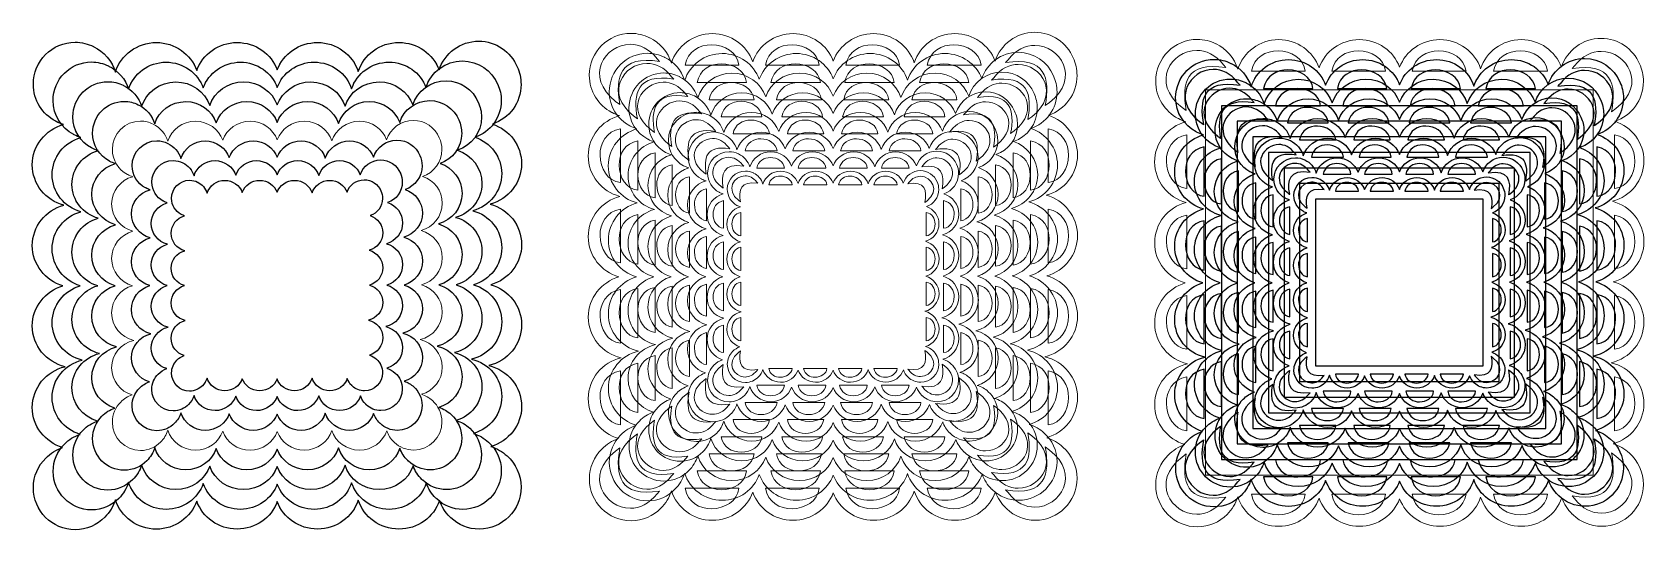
# Model space of a CAD drawing. Header units: centimetres. Extents: x -17.3 to 17.3, y -5.3 to 5.3.
import ezdxf

# ---------------------------------------------------------------- set-up
doc = ezdxf.new("R2010")
doc.units = ezdxf.units.CM
doc.header["$MEASUREMENT"] = 0
doc.layers.add('Layer 1', color=7, linetype='Continuous')

msp = doc.modelspace()

# ---------------------------------------------------------------- linework, layer by layer
at = {"layer": 'Layer 1', "color": 78, "lineweight": 18}
for points, knots in [([(4.21004, 5.32803), (3.81425, 5.32803), (3.47814, 5.06913), (3.36063, 4.71088), (3.36063, 4.71088), (3.23202, 5.05467), (2.89484, 5.30001), (2.49942, 5.30001), (2.49942, 5.30001), (2.09111, 5.30001), (1.74501, 5.03841), (1.62641, 4.67696), (1.62641, 4.67696), (1.50778, 5.03836), (1.16168, 5.30001), (0.7534, 5.30001), (0.7534, 5.30001), (0.35798, 5.30001), (0.0208, 5.05467), (-0.10781, 4.71088), (-0.10781, 4.71088), (-0.23642, 5.05467), (-0.5736, 5.30001), (-0.96902, 5.30001), (-0.96902, 5.30001), (-1.36921, 5.30001), (-1.70961, 5.04866), (-1.83465, 4.69834), (-1.83465, 4.69834), (-1.95993, 5.04824), (-2.30003, 5.29964), (-2.69992, 5.29964), (-2.69992, 5.29964), (-3.1117, 5.29964), (-3.46019, 5.03323), (-3.57588, 4.667), (-3.57588, 4.667), (-3.64974, 4.9065), (-3.82082, 5.103), (-4.04262, 5.21042), (-4.04262, 5.21042), (-4.0437, 5.21097), (-4.04485, 5.21135), (-4.04594, 5.2119), (-4.04594, 5.2119), (-4.16535, 5.27132), (-4.29969, 5.30517), (-4.44189, 5.30517), (-4.44189, 5.30517), (-4.93537, 5.30517), (-5.33591, 4.90286), (-5.33591, 4.40709), (-5.33591, 4.40709), (-5.33591, 4.0616), (-5.14123, 3.76158), (-4.85627, 3.6115), (-4.85627, 3.6115), (-4.85286, 3.6097), (-4.84938, 3.60809), (-4.84595, 3.60634), (-4.84595, 3.60634), (-4.79628, 3.58005), (-4.7439, 3.55807), (-4.68927, 3.54145), (-4.68927, 3.54145), (-5.07508, 3.43545), (-5.3584, 3.08848), (-5.3584, 2.67692), (-5.3584, 2.67692), (-5.3584, 2.26406), (-5.07326, 1.91608), (-4.68558, 1.81129), (-4.68558, 1.81129), (-5.07306, 1.70636), (-5.35803, 1.35875), (-5.35803, 0.94602), (-5.35803, 0.94602), (-5.35803, 0.53881), (-5.08063, 0.19472), (-4.70106, 0.08481), (-4.70106, 0.08481), (-5.08066, -0.02507), (-5.35803, -0.36917), (-5.35803, -0.7764), (-5.35803, -0.7764), (-5.35803, -1.19967), (-5.05837, -1.55466), (-4.65572, -1.64941), (-4.65572, -1.64941), (-5.05838, -1.74415), (-5.35803, -2.09913), (-5.35803, -2.52242), (-5.35803, -2.52242), (-5.35803, -2.92692), (-5.08413, -3.2688), (-4.70844, -3.38105), (-4.70844, -3.38105), (-4.8472, -3.42672), (-4.9709, -3.50579), (-5.07047, -3.60852), (-5.07047, -3.60852), (-5.23363, -3.77128), (-5.33481, -3.99653), (-5.33481, -4.24558), (-5.33481, -4.24558), (-5.33481, -4.74135), (-4.93463, -5.14366), (-4.44116, -5.14366), (-4.44116, -5.14366), (-4.19164, -5.14366), (-3.96597, -5.04106), (-3.80373, -4.87527), (-3.80373, -4.87527), (-3.69943, -4.77229), (-3.62014, -4.64384), (-3.57589, -4.49997), (-3.57589, -4.49997), (-3.46009, -4.86601), (-3.11159, -5.13224), (-2.69993, -5.13224), (-2.69993, -5.13224), (-2.29987, -5.13224), (-1.95945, -4.8807), (-1.8343, -4.53057), (-1.8343, -4.53057), (-1.70903, -4.88049), (-1.36894, -5.1315), (-0.96903, -5.1315), (-0.96903, -5.1315), (-0.57361, -5.1315), (-0.23643, -4.88616), (-0.10782, -4.54237), (-0.10782, -4.54237), (0.02079, -4.88616), (0.35797, -5.1315), (0.75339, -5.1315), (0.75339, -5.1315), (1.16167, -5.1315), (1.50777, -4.86985), (1.6264, -4.50845), (1.6264, -4.50845), (1.745, -4.8699), (2.09109, -5.1315), (2.49941, -5.1315), (2.49941, -5.1315), (2.9028, -5.1315), (3.24543, -4.87605), (3.36799, -4.52135), (3.36799, -4.52135), (3.41459, -4.65404), (3.49129, -4.77245), (3.58993, -4.86827), (3.58993, -4.86827), (3.59115, -4.8695), (3.59239, -4.87074), (3.59362, -4.87196), (3.59362, -4.87196), (3.5997, -4.8778), (3.60581, -4.88362), (3.61205, -4.88929), (3.61205, -4.88929), (3.7719, -5.03961), (3.98651, -5.13187), (4.22257, -5.13187), (4.22257, -5.13187), (4.71605, -5.13187), (5.11659, -4.72956), (5.11659, -4.23379), (5.11659, -4.23379), (5.11659, -3.96673), (5.00012, -3.72663), (4.81575, -3.56208), (4.81575, -3.56208), (4.71714, -3.47085), (4.59839, -3.40141), (4.46662, -3.36189), (4.46662, -3.36189), (4.84843, -3.25338), (5.12801, -2.90835), (5.12801, -2.49957), (5.12801, -2.49957), (5.12801, -2.07629), (4.82836, -1.7213), (4.4257, -1.62656), (4.4257, -1.62656), (4.82835, -1.53181), (5.12801, -1.17683), (5.12801, -0.75355), (5.12801, -0.75355), (5.12801, -0.34632), (4.85064, -0.00222), (4.47104, 0.10766), (4.47104, 0.10766), (4.8506, 0.21756), (5.12801, 0.56166), (5.12801, 0.96887), (5.12801, 0.96887), (5.12801, 1.38175), (4.84289, 1.72972), (4.45519, 1.8345), (4.45519, 1.8345), (4.84247, 1.93956), (5.12727, 2.28718), (5.12727, 2.69976), (5.12727, 2.69976), (5.12727, 3.09456), (4.86639, 3.42968), (4.50459, 3.54991), (4.50459, 3.54991), (4.85993, 3.66869), (5.11658, 4.00518), (5.11658, 4.4019), (5.11658, 4.4019), (5.11658, 4.53672), (5.08668, 4.66463), (5.03363, 4.77942), (5.03363, 4.77942), (4.89784, 5.10172), (4.58013, 5.328), (4.21002, 5.328), (4.21002, 5.328), (4.21002, 5.328), (4.21004, 5.32803), (4.21004, 5.32803)], [0, 0, 0, 0, 0.01754386, 0.01754386, 0.01754386, 0.01754386, 0.03508772, 0.03508772, 0.03508772, 0.03508772, 0.05263158, 0.05263158, 0.05263158, 0.05263158, 0.07017544, 0.07017544, 0.07017544, 0.07017544, 0.0877193, 0.0877193, 0.0877193, 0.0877193, 0.10526316, 0.10526316, 0.10526316, 0.10526316, 0.12280702, 0.12280702, 0.12280702, 0.12280702, 0.14035088, 0.14035088, 0.14035088, 0.14035088, 0.15789474, 0.15789474, 0.15789474, 0.15789474, 0.1754386, 0.1754386, 0.1754386, 0.1754386, 0.19298246, 0.19298246, 0.19298246, 0.19298246, 0.21052632, 0.21052632, 0.21052632, 0.21052632, 0.22807018, 0.22807018, 0.22807018, 0.22807018, 0.24561404, 0.24561404, 0.24561404, 0.24561404, 0.26315789, 0.26315789, 0.26315789, 0.26315789, 0.28070175, 0.28070175, 0.28070175, 0.28070175, 0.29824561, 0.29824561, 0.29824561, 0.29824561, 0.31578947, 0.31578947, 0.31578947, 0.31578947, 0.33333333, 0.33333333, 0.33333333, 0.33333333, 0.35087719, 0.35087719, 0.35087719, 0.35087719, 0.36842105, 0.36842105, 0.36842105, 0.36842105, 0.38596491, 0.38596491, 0.38596491, 0.38596491, 0.40350877, 0.40350877, 0.40350877, 0.40350877, 0.42105263, 0.42105263, 0.42105263, 0.42105263, 0.43859649, 0.43859649, 0.43859649, 0.43859649, 0.45614035, 0.45614035, 0.45614035, 0.45614035, 0.47368421, 0.47368421, 0.47368421, 0.47368421, 0.49122807, 0.49122807, 0.49122807, 0.49122807, 0.50877193, 0.50877193, 0.50877193, 0.50877193, 0.52631579, 0.52631579, 0.52631579, 0.52631579, 0.54385965, 0.54385965, 0.54385965, 0.54385965, 0.56140351, 0.56140351, 0.56140351, 0.56140351, 0.57894737, 0.57894737, 0.57894737, 0.57894737, 0.59649123, 0.59649123, 0.59649123, 0.59649123, 0.61403509, 0.61403509, 0.61403509, 0.61403509, 0.63157895, 0.63157895, 0.63157895, 0.63157895, 0.64912281, 0.64912281, 0.64912281, 0.64912281, 0.66666667, 0.66666667, 0.66666667, 0.66666667, 0.68421053, 0.68421053, 0.68421053, 0.68421053, 0.70175439, 0.70175439, 0.70175439, 0.70175439, 0.71929825, 0.71929825, 0.71929825, 0.71929825, 0.73684211, 0.73684211, 0.73684211, 0.73684211, 0.75438596, 0.75438596, 0.75438596, 0.75438596, 0.77192982, 0.77192982, 0.77192982, 0.77192982, 0.78947368, 0.78947368, 0.78947368, 0.78947368, 0.80701754, 0.80701754, 0.80701754, 0.80701754, 0.8245614, 0.8245614, 0.8245614, 0.8245614, 0.84210526, 0.84210526, 0.84210526, 0.84210526, 0.85964912, 0.85964912, 0.85964912, 0.85964912, 0.87719298, 0.87719298, 0.87719298, 0.87719298, 0.89473684, 0.89473684, 0.89473684, 0.89473684, 0.9122807, 0.9122807, 0.9122807, 0.9122807, 0.92982456, 0.92982456, 0.92982456, 0.92982456, 0.94736842, 0.94736842, 0.94736842, 0.94736842, 0.96491228, 0.96491228, 0.96491228, 0.96491228, 1, 1, 1, 1]), ([(16.34867, 5.19857), (15.95287, 5.19857), (15.61677, 4.93967), (15.49926, 4.58142), (15.49926, 4.58142), (15.37065, 4.92521), (15.03347, 5.17055), (14.63805, 5.17055), (14.63805, 5.17055), (14.22974, 5.17055), (13.88364, 4.90895), (13.76504, 4.5475), (13.76504, 4.5475), (13.64641, 4.9089), (13.3003, 5.17055), (12.89203, 5.17055), (12.89203, 5.17055), (12.49661, 5.17055), (12.15943, 4.92521), (12.03082, 4.58142), (12.03082, 4.58142), (11.90221, 4.92521), (11.56503, 5.17055), (11.16961, 5.17055), (11.16961, 5.17055), (10.76942, 5.17055), (10.42902, 4.9192), (10.30398, 4.56888), (10.30398, 4.56888), (10.1787, 4.91878), (9.8386, 5.17018), (9.43872, 5.17018), (9.43872, 5.17018), (9.02694, 5.17018), (8.67845, 4.90377), (8.56276, 4.53754), (8.56276, 4.53754), (8.4889, 4.77704), (8.31782, 4.97354), (8.09602, 5.08096), (8.09602, 5.08096), (8.09494, 5.08151), (8.09379, 5.08189), (8.0927, 5.08244), (8.0927, 5.08244), (7.97329, 5.14187), (7.83895, 5.17571), (7.69675, 5.17571), (7.69675, 5.17571), (7.20327, 5.17571), (6.80273, 4.7734), (6.80273, 4.27763), (6.80273, 4.27763), (6.80273, 3.93214), (6.99741, 3.63212), (7.28237, 3.48204), (7.28237, 3.48204), (7.28578, 3.48024), (7.28926, 3.47863), (7.29269, 3.47688), (7.29269, 3.47688), (7.34236, 3.45059), (7.39475, 3.42861), (7.44937, 3.41199), (7.44937, 3.41199), (7.06356, 3.30599), (6.78024, 2.95902), (6.78024, 2.54746), (6.78024, 2.54746), (6.78024, 2.1346), (7.06538, 1.78663), (7.45306, 1.68183), (7.45306, 1.68183), (7.06558, 1.5769), (6.78061, 1.22929), (6.78061, 0.81656), (6.78061, 0.81656), (6.78061, 0.40935), (7.05801, 0.06526), (7.43758, -0.04465), (7.43758, -0.04465), (7.05798, -0.15453), (6.78061, -0.49863), (6.78061, -0.90586), (6.78061, -0.90586), (6.78061, -1.32913), (7.08027, -1.68412), (7.48292, -1.77887), (7.48292, -1.77887), (7.08025, -1.87361), (6.78061, -2.22859), (6.78061, -2.65188), (6.78061, -2.65188), (6.78061, -3.05638), (7.05451, -3.39826), (7.4302, -3.51051), (7.4302, -3.51051), (7.29144, -3.55618), (7.16774, -3.63525), (7.06817, -3.73798), (7.06817, -3.73798), (6.90501, -3.90074), (6.80383, -4.12599), (6.80383, -4.37504), (6.80383, -4.37504), (6.80383, -4.87081), (7.20401, -5.27312), (7.69748, -5.27312), (7.69748, -5.27312), (7.947, -5.27312), (8.17267, -5.17052), (8.33491, -5.00473), (8.33491, -5.00473), (8.43921, -4.90175), (8.5185, -4.7733), (8.56275, -4.62943), (8.56275, -4.62943), (8.67855, -4.99547), (9.02705, -5.2617), (9.43871, -5.2617), (9.43871, -5.2617), (9.83876, -5.2617), (10.17919, -5.01016), (10.30434, -4.66003), (10.30434, -4.66003), (10.42961, -5.00995), (10.7697, -5.26096), (11.16961, -5.26096), (11.16961, -5.26096), (11.56503, -5.26096), (11.90221, -5.01562), (12.03082, -4.67183), (12.03082, -4.67183), (12.15943, -5.01562), (12.4966, -5.26096), (12.89203, -5.26096), (12.89203, -5.26096), (13.3003, -5.26096), (13.64641, -4.99931), (13.76504, -4.63791), (13.76504, -4.63791), (13.88363, -4.99936), (14.22973, -5.26096), (14.63805, -5.26096), (14.63805, -5.26096), (15.04145, -5.26096), (15.38407, -5.00551), (15.50663, -4.65081), (15.50663, -4.65081), (15.55324, -4.7835), (15.62993, -4.90191), (15.72857, -4.99773), (15.72857, -4.99773), (15.72979, -4.99896), (15.73103, -5.0002), (15.73226, -5.00142), (15.73226, -5.00142), (15.73834, -5.00726), (15.74445, -5.01308), (15.75069, -5.01875), (15.75069, -5.01875), (15.91053, -5.16907), (16.12515, -5.26133), (16.36121, -5.26133), (16.36121, -5.26133), (16.85469, -5.26133), (17.25523, -4.85902), (17.25523, -4.36325), (17.25523, -4.36325), (17.25523, -4.09619), (17.13876, -3.85609), (16.95439, -3.69154), (16.95439, -3.69154), (16.85578, -3.60031), (16.73704, -3.53087), (16.60526, -3.49135), (16.60526, -3.49135), (16.98708, -3.38284), (17.26665, -3.03781), (17.26665, -2.62903), (17.26665, -2.62903), (17.26665, -2.20575), (16.967, -1.85076), (16.56434, -1.75602), (16.56434, -1.75602), (16.96699, -1.66127), (17.26665, -1.30629), (17.26665, -0.88301), (17.26665, -0.88301), (17.26665, -0.47578), (16.98928, -0.13168), (16.60968, -0.0218), (16.60968, -0.0218), (16.98925, 0.0881), (17.26665, 0.4322), (17.26665, 0.83941), (17.26665, 0.83941), (17.26665, 1.25229), (16.98153, 1.60026), (16.59383, 1.70504), (16.59383, 1.70504), (16.98111, 1.8101), (17.26591, 2.15772), (17.26591, 2.5703), (17.26591, 2.5703), (17.26591, 2.9651), (17.00503, 3.30023), (16.64323, 3.42045), (16.64323, 3.42045), (16.99857, 3.53923), (17.25522, 3.87572), (17.25522, 4.27244), (17.25522, 4.27244), (17.25522, 4.40726), (17.22532, 4.53517), (17.17227, 4.64996), (17.17227, 4.64996), (17.03649, 4.97226), (16.71877, 5.19854), (16.34866, 5.19854), (16.34866, 5.19854), (16.34866, 5.19854), (16.34867, 5.19857), (16.34867, 5.19857)], [0, 0, 0, 0, 0.01754386, 0.01754386, 0.01754386, 0.01754386, 0.03508772, 0.03508772, 0.03508772, 0.03508772, 0.05263158, 0.05263158, 0.05263158, 0.05263158, 0.07017544, 0.07017544, 0.07017544, 0.07017544, 0.0877193, 0.0877193, 0.0877193, 0.0877193, 0.10526316, 0.10526316, 0.10526316, 0.10526316, 0.12280702, 0.12280702, 0.12280702, 0.12280702, 0.14035088, 0.14035088, 0.14035088, 0.14035088, 0.15789474, 0.15789474, 0.15789474, 0.15789474, 0.1754386, 0.1754386, 0.1754386, 0.1754386, 0.19298246, 0.19298246, 0.19298246, 0.19298246, 0.21052632, 0.21052632, 0.21052632, 0.21052632, 0.22807018, 0.22807018, 0.22807018, 0.22807018, 0.24561404, 0.24561404, 0.24561404, 0.24561404, 0.26315789, 0.26315789, 0.26315789, 0.26315789, 0.28070175, 0.28070175, 0.28070175, 0.28070175, 0.29824561, 0.29824561, 0.29824561, 0.29824561, 0.31578947, 0.31578947, 0.31578947, 0.31578947, 0.33333333, 0.33333333, 0.33333333, 0.33333333, 0.35087719, 0.35087719, 0.35087719, 0.35087719, 0.36842105, 0.36842105, 0.36842105, 0.36842105, 0.38596491, 0.38596491, 0.38596491, 0.38596491, 0.40350877, 0.40350877, 0.40350877, 0.40350877, 0.42105263, 0.42105263, 0.42105263, 0.42105263, 0.43859649, 0.43859649, 0.43859649, 0.43859649, 0.45614035, 0.45614035, 0.45614035, 0.45614035, 0.47368421, 0.47368421, 0.47368421, 0.47368421, 0.49122807, 0.49122807, 0.49122807, 0.49122807, 0.50877193, 0.50877193, 0.50877193, 0.50877193, 0.52631579, 0.52631579, 0.52631579, 0.52631579, 0.54385965, 0.54385965, 0.54385965, 0.54385965, 0.56140351, 0.56140351, 0.56140351, 0.56140351, 0.57894737, 0.57894737, 0.57894737, 0.57894737, 0.59649123, 0.59649123, 0.59649123, 0.59649123, 0.61403509, 0.61403509, 0.61403509, 0.61403509, 0.63157895, 0.63157895, 0.63157895, 0.63157895, 0.64912281, 0.64912281, 0.64912281, 0.64912281, 0.66666667, 0.66666667, 0.66666667, 0.66666667, 0.68421053, 0.68421053, 0.68421053, 0.68421053, 0.70175439, 0.70175439, 0.70175439, 0.70175439, 0.71929825, 0.71929825, 0.71929825, 0.71929825, 0.73684211, 0.73684211, 0.73684211, 0.73684211, 0.75438596, 0.75438596, 0.75438596, 0.75438596, 0.77192982, 0.77192982, 0.77192982, 0.77192982, 0.78947368, 0.78947368, 0.78947368, 0.78947368, 0.80701754, 0.80701754, 0.80701754, 0.80701754, 0.8245614, 0.8245614, 0.8245614, 0.8245614, 0.84210526, 0.84210526, 0.84210526, 0.84210526, 0.85964912, 0.85964912, 0.85964912, 0.85964912, 0.87719298, 0.87719298, 0.87719298, 0.87719298, 0.89473684, 0.89473684, 0.89473684, 0.89473684, 0.9122807, 0.9122807, 0.9122807, 0.9122807, 0.92982456, 0.92982456, 0.92982456, 0.92982456, 0.94736842, 0.94736842, 0.94736842, 0.94736842, 0.96491228, 0.96491228, 0.96491228, 0.96491228, 1, 1, 1, 1]), ([(-4.457, 5.07033), (-4.26087, 5.07073), (-4.05323, 4.98064), (-3.88372, 4.75917), (-3.88372, 4.75917), (-3.88372, 4.75917), (-3.83174, 4.70166), (-3.83174, 4.70166), (-3.83174, 4.70166), (-4.68626, 4.84198), (-4.78804, 4.36485), (-4.67968, 3.77851), (-4.67968, 3.77851), (-4.67968, 3.77851), (-4.77222, 3.84782), (-4.77222, 3.84782), (-4.77222, 3.84782), (-5.4539, 4.37553), (-4.99926, 5.06921), (-4.45701, 5.07032), (-4.45701, 5.07032), (-4.45701, 5.07032), (-4.457, 5.07033), (-4.457, 5.07033)], [0, 0, 0, 0, 0.14285714, 0.14285714, 0.14285714, 0.14285714, 0.28571429, 0.28571429, 0.28571429, 0.28571429, 0.42857143, 0.42857143, 0.42857143, 0.42857143, 0.57142857, 0.57142857, 0.57142857, 0.57142857, 0.71428571, 0.71428571, 0.71428571, 0.71428571, 1, 1, 1, 1]), ([(-2.7143, 5.05964), (-2.43833, 5.05786), (-2.16119, 4.89984), (-2.13033, 4.62092), (-2.13033, 4.62092), (-2.13033, 4.62092), (-3.28389, 4.62092), (-3.28389, 4.62092), (-3.28389, 4.62092), (-3.23173, 4.9251), (-2.97354, 5.0613), (-2.7143, 5.05964)], [0, 0, 0, 0, 0.25, 0.25, 0.25, 0.25, 0.5, 0.5, 0.5, 0.5, 1, 1, 1, 1]), ([(-0.99188, 5.05964), (-0.71591, 5.05786), (-0.43877, 4.89984), (-0.40791, 4.62092), (-0.40791, 4.62092), (-0.40791, 4.62092), (-1.56147, 4.62092), (-1.56147, 4.62092), (-1.56147, 4.62092), (-1.50931, 4.9251), (-1.25112, 5.0613), (-0.99188, 5.05964)], [0, 0, 0, 0, 0.25, 0.25, 0.25, 0.25, 0.5, 0.5, 0.5, 0.5, 1, 1, 1, 1]), ([(0.73054, 5.05964), (1.00651, 5.05786), (1.28365, 4.89984), (1.31451, 4.62092), (1.31451, 4.62092), (1.31451, 4.62092), (0.16095, 4.62092), (0.16095, 4.62092), (0.16095, 4.62092), (0.21311, 4.9251), (0.4713, 5.0613), (0.73054, 5.05964)], [0, 0, 0, 0, 0.25, 0.25, 0.25, 0.25, 0.5, 0.5, 0.5, 0.5, 1, 1, 1, 1]), ([(2.47656, 5.05964), (2.75253, 5.05786), (3.02967, 4.89984), (3.06053, 4.62092), (3.06053, 4.62092), (3.06053, 4.62092), (1.90697, 4.62092), (1.90697, 4.62092), (1.90697, 4.62092), (1.95913, 4.9251), (2.21732, 5.0613), (2.47656, 5.05964)], [0, 0, 0, 0, 0.25, 0.25, 0.25, 0.25, 0.5, 0.5, 0.5, 0.5, 1, 1, 1, 1]), ([(4.21188, 5.04748), (4.75413, 5.04636), (5.2084, 4.35268), (4.52672, 3.82497), (4.52672, 3.82497), (4.52672, 3.82497), (4.43455, 3.75566), (4.43455, 3.75566), (4.43455, 3.75566), (4.54291, 4.342), (4.44113, 4.81875), (3.58661, 4.67844), (3.58661, 4.67844), (3.58661, 4.67844), (3.63859, 4.73595), (3.63859, 4.73595), (3.63859, 4.73595), (3.8081, 4.95742), (4.01574, 5.04788), (4.21187, 5.04747), (4.21187, 5.04747), (4.21187, 5.04747), (4.21188, 5.04748), (4.21188, 5.04748)], [0, 0, 0, 0, 0.14285714, 0.14285714, 0.14285714, 0.14285714, 0.28571429, 0.28571429, 0.28571429, 0.28571429, 0.42857143, 0.42857143, 0.42857143, 0.42857143, 0.57142857, 0.57142857, 0.57142857, 0.57142857, 0.71428571, 0.71428571, 0.71428571, 0.71428571, 1, 1, 1, 1]), ([(7.68164, 4.94087), (7.87777, 4.94128), (8.08541, 4.85118), (8.25492, 4.62971), (8.25492, 4.62971), (8.25492, 4.62971), (8.3069, 4.5722), (8.3069, 4.5722), (8.3069, 4.5722), (7.45238, 4.71252), (7.3506, 4.23539), (7.45896, 3.64905), (7.45896, 3.64905), (7.45896, 3.64905), (7.36642, 3.71836), (7.36642, 3.71836), (7.36642, 3.71836), (6.68474, 4.24607), (7.13938, 4.93975), (7.68163, 4.94086), (7.68163, 4.94086), (7.68163, 4.94086), (7.68164, 4.94087), (7.68164, 4.94087)], [0, 0, 0, 0, 0.14285714, 0.14285714, 0.14285714, 0.14285714, 0.28571429, 0.28571429, 0.28571429, 0.28571429, 0.42857143, 0.42857143, 0.42857143, 0.42857143, 0.57142857, 0.57142857, 0.57142857, 0.57142857, 0.71428571, 0.71428571, 0.71428571, 0.71428571, 1, 1, 1, 1]), ([(9.42434, 4.93018), (9.70031, 4.92841), (9.97746, 4.77038), (10.00831, 4.49146), (10.00831, 4.49146), (10.00831, 4.49146), (8.85475, 4.49146), (8.85475, 4.49146), (8.85475, 4.49146), (8.90691, 4.79564), (9.1651, 4.93184), (9.42434, 4.93018)], [0, 0, 0, 0, 0.25, 0.25, 0.25, 0.25, 0.5, 0.5, 0.5, 0.5, 1, 1, 1, 1]), ([(11.14676, 4.93018), (11.42273, 4.92841), (11.69988, 4.77038), (11.73073, 4.49146), (11.73073, 4.49146), (11.73073, 4.49146), (10.57717, 4.49146), (10.57717, 4.49146), (10.57717, 4.49146), (10.62933, 4.79564), (10.88752, 4.93184), (11.14676, 4.93018)], [0, 0, 0, 0, 0.25, 0.25, 0.25, 0.25, 0.5, 0.5, 0.5, 0.5, 1, 1, 1, 1]), ([(12.86918, 4.93018), (13.14515, 4.92841), (13.4223, 4.77038), (13.45315, 4.49146), (13.45315, 4.49146), (13.45315, 4.49146), (12.29959, 4.49146), (12.29959, 4.49146), (12.29959, 4.49146), (12.35175, 4.79564), (12.60994, 4.93184), (12.86918, 4.93018)], [0, 0, 0, 0, 0.25, 0.25, 0.25, 0.25, 0.5, 0.5, 0.5, 0.5, 1, 1, 1, 1]), ([(14.61519, 4.93018), (14.89116, 4.92841), (15.1683, 4.77038), (15.19916, 4.49146), (15.19916, 4.49146), (15.19916, 4.49146), (14.0456, 4.49146), (14.0456, 4.49146), (14.0456, 4.49146), (14.09776, 4.79564), (14.35595, 4.93184), (14.61519, 4.93018)], [0, 0, 0, 0, 0.25, 0.25, 0.25, 0.25, 0.5, 0.5, 0.5, 0.5, 1, 1, 1, 1]), ([(16.35052, 4.91802), (16.89277, 4.9169), (17.34704, 4.22322), (16.66536, 3.69551), (16.66536, 3.69551), (16.66536, 3.69551), (16.57319, 3.6262), (16.57319, 3.6262), (16.57319, 3.6262), (16.68155, 4.21254), (16.57977, 4.68929), (15.72525, 4.54898), (15.72525, 4.54898), (15.72525, 4.54898), (15.77723, 4.60649), (15.77723, 4.60649), (15.77723, 4.60649), (15.94674, 4.82796), (16.15438, 4.91842), (16.35051, 4.91801), (16.35051, 4.91801), (16.35051, 4.91801), (16.35052, 4.91802), (16.35052, 4.91802)], [0, 0, 0, 0, 0.14285714, 0.14285714, 0.14285714, 0.14285714, 0.28571429, 0.28571429, 0.28571429, 0.28571429, 0.42857143, 0.42857143, 0.42857143, 0.42857143, 0.57142857, 0.57142857, 0.57142857, 0.57142857, 0.71428571, 0.71428571, 0.71428571, 0.71428571, 1, 1, 1, 1]), ([(7.87077, 4.09367), (7.87077, 4.09367), (16.17614, 4.09367), (16.17614, 4.09367), (16.17614, 4.09367), (16.17614, 4.09367), (16.17614, -4.1682), (16.17614, -4.1682), (16.17614, -4.1682), (16.17614, -4.1682), (7.87077, -4.1682), (7.87077, -4.1682), (7.87077, -4.1682), (7.87077, -4.1682), (7.87077, 4.09367), (7.87077, 4.09367)], [0, 0, 0, 0, 0.2, 0.2, 0.2, 0.2, 0.4, 0.4, 0.4, 0.4, 0.6, 0.6, 0.6, 0.6, 1, 1, 1, 1]), ([(-4.66824, 3.26054), (-4.66824, 3.26054), (-4.66824, 2.10698), (-4.66824, 2.10698), (-4.66824, 2.10698), (-4.94715, 2.13784), (-5.10518, 2.41498), (-5.10695, 2.69095), (-5.10695, 2.69095), (-5.10862, 2.95019), (-4.97242, 3.20838), (-4.66824, 3.26054)], [0, 0, 0, 0, 0.25, 0.25, 0.25, 0.25, 0.5, 0.5, 0.5, 0.5, 1, 1, 1, 1]), ([(4.49612, 3.26054), (4.8003, 3.20838), (4.9365, 2.95019), (4.93484, 2.69095), (4.93484, 2.69095), (4.93307, 2.41498), (4.77504, 2.13784), (4.49612, 2.10698), (4.49612, 2.10698), (4.49612, 2.10698), (4.49612, 3.26054), (4.49612, 3.26054)], [0, 0, 0, 0, 0.25, 0.25, 0.25, 0.25, 0.5, 0.5, 0.5, 0.5, 1, 1, 1, 1]), ([(7.47039, 3.13108), (7.47039, 3.13108), (7.47039, 1.97752), (7.47039, 1.97752), (7.47039, 1.97752), (7.19148, 2.00838), (7.03345, 2.28552), (7.03167, 2.56149), (7.03167, 2.56149), (7.03, 2.82073), (7.1662, 3.07892), (7.47039, 3.13108)], [0, 0, 0, 0, 0.25, 0.25, 0.25, 0.25, 0.5, 0.5, 0.5, 0.5, 1, 1, 1, 1]), ([(16.63476, 3.13108), (16.93895, 3.07892), (17.07514, 2.82073), (17.07348, 2.56149), (17.07348, 2.56149), (17.07171, 2.28552), (16.91368, 2.00838), (16.63476, 1.97752), (16.63476, 1.97752), (16.63476, 1.97752), (16.63476, 3.13108), (16.63476, 3.13108)], [0, 0, 0, 0, 0.25, 0.25, 0.25, 0.25, 0.5, 0.5, 0.5, 0.5, 1, 1, 1, 1]), ([(-4.66824, 1.53812), (-4.66824, 1.53812), (-4.66824, 0.38455), (-4.66824, 0.38455), (-4.66824, 0.38455), (-4.94715, 0.41541), (-5.10518, 0.69255), (-5.10695, 0.96852), (-5.10695, 0.96852), (-5.10862, 1.22776), (-4.97242, 1.48595), (-4.66824, 1.53811), (-4.66824, 1.53811), (-4.66824, 1.53811), (-4.66824, 1.53812), (-4.66824, 1.53812)], [0, 0, 0, 0, 0.2, 0.2, 0.2, 0.2, 0.4, 0.4, 0.4, 0.4, 0.6, 0.6, 0.6, 0.6, 1, 1, 1, 1]), ([(4.49612, 1.53812), (4.8003, 1.48596), (4.9365, 1.22777), (4.93484, 0.96853), (4.93484, 0.96853), (4.93307, 0.69256), (4.77504, 0.41542), (4.49612, 0.38456), (4.49612, 0.38456), (4.49612, 0.38456), (4.49612, 1.53813), (4.49612, 1.53813), (4.49612, 1.53813), (4.49612, 1.53813), (4.49612, 1.53812), (4.49612, 1.53812)], [0, 0, 0, 0, 0.2, 0.2, 0.2, 0.2, 0.4, 0.4, 0.4, 0.4, 0.6, 0.6, 0.6, 0.6, 1, 1, 1, 1]), ([(7.47039, 1.40866), (7.47039, 1.40866), (7.47039, 0.25509), (7.47039, 0.25509), (7.47039, 0.25509), (7.19148, 0.28595), (7.03345, 0.5631), (7.03167, 0.83906), (7.03167, 0.83906), (7.03, 1.0983), (7.1662, 1.35649), (7.47039, 1.40865), (7.47039, 1.40865), (7.47039, 1.40865), (7.47039, 1.40866), (7.47039, 1.40866)], [0, 0, 0, 0, 0.2, 0.2, 0.2, 0.2, 0.4, 0.4, 0.4, 0.4, 0.6, 0.6, 0.6, 0.6, 1, 1, 1, 1]), ([(16.63476, 1.40866), (16.93895, 1.3565), (17.07514, 1.09831), (17.07348, 0.83907), (17.07348, 0.83907), (17.07171, 0.5631), (16.91368, 0.28596), (16.63476, 0.2551), (16.63476, 0.2551), (16.63476, 0.2551), (16.63476, 1.40867), (16.63476, 1.40867), (16.63476, 1.40867), (16.63476, 1.40867), (16.63476, 1.40866), (16.63476, 1.40866)], [0, 0, 0, 0, 0.2, 0.2, 0.2, 0.2, 0.4, 0.4, 0.4, 0.4, 0.6, 0.6, 0.6, 0.6, 1, 1, 1, 1]), ([(-4.66824, -0.1843), (-4.66824, -0.1843), (-4.66824, -1.33787), (-4.66824, -1.33787), (-4.66824, -1.33787), (-4.94715, -1.30701), (-5.10518, -1.02987), (-5.10695, -0.7539), (-5.10695, -0.7539), (-5.10862, -0.49466), (-4.97242, -0.23647), (-4.66824, -0.18431), (-4.66824, -0.18431), (-4.66824, -0.18431), (-4.66824, -0.1843), (-4.66824, -0.1843)], [0, 0, 0, 0, 0.2, 0.2, 0.2, 0.2, 0.4, 0.4, 0.4, 0.4, 0.6, 0.6, 0.6, 0.6, 1, 1, 1, 1]), ([(4.49612, -0.1843), (4.8003, -0.23646), (4.9365, -0.49465), (4.93484, -0.75389), (4.93484, -0.75389), (4.93307, -1.02986), (4.77504, -1.307), (4.49612, -1.33786), (4.49612, -1.33786), (4.49612, -1.33786), (4.49612, -0.18429), (4.49612, -0.18429), (4.49612, -0.18429), (4.49612, -0.18429), (4.49612, -0.1843), (4.49612, -0.1843)], [0, 0, 0, 0, 0.2, 0.2, 0.2, 0.2, 0.4, 0.4, 0.4, 0.4, 0.6, 0.6, 0.6, 0.6, 1, 1, 1, 1]), ([(7.47039, -0.31376), (7.47039, -0.31376), (7.47039, -1.46732), (7.47039, -1.46732), (7.47039, -1.46732), (7.19148, -1.43646), (7.03345, -1.15932), (7.03167, -0.88335), (7.03167, -0.88335), (7.03, -0.62411), (7.1662, -0.36592), (7.47039, -0.31376)], [0, 0, 0, 0, 0.25, 0.25, 0.25, 0.25, 0.5, 0.5, 0.5, 0.5, 1, 1, 1, 1]), ([(16.63476, -0.31376), (16.93895, -0.36592), (17.07514, -0.62411), (17.07348, -0.88335), (17.07348, -0.88335), (17.07171, -1.15932), (16.91368, -1.43646), (16.63476, -1.46732), (16.63476, -1.46732), (16.63476, -1.46732), (16.63476, -0.31376), (16.63476, -0.31376)], [0, 0, 0, 0, 0.25, 0.25, 0.25, 0.25, 0.5, 0.5, 0.5, 0.5, 1, 1, 1, 1]), ([(-4.66824, -1.93032), (-4.66824, -1.93032), (-4.66824, -3.08389), (-4.66824, -3.08389), (-4.66824, -3.08389), (-4.94715, -3.05303), (-5.10518, -2.77589), (-5.10695, -2.49992), (-5.10695, -2.49992), (-5.10862, -2.24068), (-4.97242, -1.98249), (-4.66824, -1.93033), (-4.66824, -1.93033), (-4.66824, -1.93033), (-4.66824, -1.93032), (-4.66824, -1.93032)], [0, 0, 0, 0, 0.2, 0.2, 0.2, 0.2, 0.4, 0.4, 0.4, 0.4, 0.6, 0.6, 0.6, 0.6, 1, 1, 1, 1]), ([(4.49612, -1.93032), (4.8003, -1.98248), (4.9365, -2.24067), (4.93484, -2.49991), (4.93484, -2.49991), (4.93307, -2.77588), (4.77504, -3.05302), (4.49612, -3.08388), (4.49612, -3.08388), (4.49612, -3.08388), (4.49612, -1.93031), (4.49612, -1.93031), (4.49612, -1.93031), (4.49612, -1.93031), (4.49612, -1.93032), (4.49612, -1.93032)], [0, 0, 0, 0, 0.2, 0.2, 0.2, 0.2, 0.4, 0.4, 0.4, 0.4, 0.6, 0.6, 0.6, 0.6, 1, 1, 1, 1]), ([(7.47039, -2.05977), (7.47039, -2.05977), (7.47039, -3.21333), (7.47039, -3.21333), (7.47039, -3.21333), (7.19148, -3.18247), (7.03345, -2.90533), (7.03167, -2.62936), (7.03167, -2.62936), (7.03, -2.37012), (7.1662, -2.11193), (7.47039, -2.05977)], [0, 0, 0, 0, 0.25, 0.25, 0.25, 0.25, 0.5, 0.5, 0.5, 0.5, 1, 1, 1, 1]), ([(16.63476, -2.05977), (16.93895, -2.11193), (17.07514, -2.37012), (17.07348, -2.62936), (17.07348, -2.62936), (17.07171, -2.90533), (16.91368, -3.18247), (16.63476, -3.21333), (16.63476, -3.21333), (16.63476, -3.21333), (16.63476, -2.05977), (16.63476, -2.05977)], [0, 0, 0, 0, 0.25, 0.25, 0.25, 0.25, 0.5, 0.5, 0.5, 0.5, 1, 1, 1, 1]), ([(-4.67967, -3.58159), (-4.78803, -4.16793), (-4.68625, -4.64505), (-3.83173, -4.50474), (-3.83173, -4.50474), (-3.83173, -4.50474), (-3.88371, -4.56225), (-3.88371, -4.56225), (-3.88371, -4.56225), (-4.05322, -4.78372), (-4.26086, -4.87381), (-4.45699, -4.87341), (-4.45699, -4.87341), (-4.99924, -4.87229), (-5.45388, -4.17861), (-4.7722, -3.6509), (-4.7722, -3.6509), (-4.7722, -3.6509), (-4.67966, -3.58159), (-4.67966, -3.58159), (-4.67966, -3.58159), (-4.67966, -3.58159), (-4.67967, -3.58159), (-4.67967, -3.58159)], [0, 0, 0, 0, 0.14285714, 0.14285714, 0.14285714, 0.14285714, 0.28571429, 0.28571429, 0.28571429, 0.28571429, 0.42857143, 0.42857143, 0.42857143, 0.42857143, 0.57142857, 0.57142857, 0.57142857, 0.57142857, 0.71428571, 0.71428571, 0.71428571, 0.71428571, 1, 1, 1, 1]), ([(4.43456, -3.55873), (4.43456, -3.55873), (4.52673, -3.62804), (4.52673, -3.62804), (4.52673, -3.62804), (5.20841, -4.15575), (4.75413, -4.84943), (4.21189, -4.85055), (4.21189, -4.85055), (4.01576, -4.85095), (3.80812, -4.76049), (3.63861, -4.53902), (3.63861, -4.53902), (3.63861, -4.53902), (3.58663, -4.48151), (3.58663, -4.48151), (3.58663, -4.48151), (4.44115, -4.62183), (4.54293, -4.14507), (4.43457, -3.55873), (4.43457, -3.55873), (4.43457, -3.55873), (4.43456, -3.55873), (4.43456, -3.55873)], [0, 0, 0, 0, 0.14285714, 0.14285714, 0.14285714, 0.14285714, 0.28571429, 0.28571429, 0.28571429, 0.28571429, 0.42857143, 0.42857143, 0.42857143, 0.42857143, 0.57142857, 0.57142857, 0.57142857, 0.57142857, 0.71428571, 0.71428571, 0.71428571, 0.71428571, 1, 1, 1, 1]), ([(7.45897, -3.71104), (7.35061, -4.29738), (7.45239, -4.7745), (8.30691, -4.63419), (8.30691, -4.63419), (8.30691, -4.63419), (8.25493, -4.6917), (8.25493, -4.6917), (8.25493, -4.6917), (8.08542, -4.91317), (7.87778, -5.00326), (7.68165, -5.00286), (7.68165, -5.00286), (7.1394, -5.00174), (6.68476, -4.30806), (7.36644, -3.78035), (7.36644, -3.78035), (7.36644, -3.78035), (7.45898, -3.71104), (7.45898, -3.71104), (7.45898, -3.71104), (7.45898, -3.71104), (7.45897, -3.71104), (7.45897, -3.71104)], [0, 0, 0, 0, 0.14285714, 0.14285714, 0.14285714, 0.14285714, 0.28571429, 0.28571429, 0.28571429, 0.28571429, 0.42857143, 0.42857143, 0.42857143, 0.42857143, 0.57142857, 0.57142857, 0.57142857, 0.57142857, 0.71428571, 0.71428571, 0.71428571, 0.71428571, 1, 1, 1, 1]), ([(16.57319, -3.68818), (16.57319, -3.68818), (16.66536, -3.75749), (16.66536, -3.75749), (16.66536, -3.75749), (17.34704, -4.2852), (16.89277, -4.97888), (16.35052, -4.98), (16.35052, -4.98), (16.15439, -4.9804), (15.94675, -4.88994), (15.77724, -4.66847), (15.77724, -4.66847), (15.77724, -4.66847), (15.72526, -4.61096), (15.72526, -4.61096), (15.72526, -4.61096), (16.57978, -4.75128), (16.68156, -4.27452), (16.5732, -3.68818), (16.5732, -3.68818), (16.5732, -3.68818), (16.57319, -3.68818), (16.57319, -3.68818)], [0, 0, 0, 0, 0.14285714, 0.14285714, 0.14285714, 0.14285714, 0.28571429, 0.28571429, 0.28571429, 0.28571429, 0.42857143, 0.42857143, 0.42857143, 0.42857143, 0.57142857, 0.57142857, 0.57142857, 0.57142857, 0.71428571, 0.71428571, 0.71428571, 0.71428571, 1, 1, 1, 1]), ([(-3.28389, -4.44574), (-3.28389, -4.44574), (-2.13033, -4.44574), (-2.13033, -4.44574), (-2.13033, -4.44574), (-2.16119, -4.72465), (-2.43833, -4.88268), (-2.7143, -4.88446), (-2.7143, -4.88446), (-2.97354, -4.88613), (-3.23173, -4.74993), (-3.28389, -4.44574)], [0, 0, 0, 0, 0.25, 0.25, 0.25, 0.25, 0.5, 0.5, 0.5, 0.5, 1, 1, 1, 1]), ([(-1.56147, -4.44574), (-1.56147, -4.44574), (-0.40791, -4.44574), (-0.40791, -4.44574), (-0.40791, -4.44574), (-0.43877, -4.72465), (-0.71591, -4.88268), (-0.99188, -4.88446), (-0.99188, -4.88446), (-1.25112, -4.88613), (-1.50931, -4.74993), (-1.56147, -4.44574)], [0, 0, 0, 0, 0.25, 0.25, 0.25, 0.25, 0.5, 0.5, 0.5, 0.5, 1, 1, 1, 1]), ([(0.16095, -4.44574), (0.16095, -4.44574), (1.31451, -4.44574), (1.31451, -4.44574), (1.31451, -4.44574), (1.28365, -4.72465), (1.00651, -4.88268), (0.73054, -4.88446), (0.73054, -4.88446), (0.4713, -4.88613), (0.21311, -4.74993), (0.16095, -4.44574)], [0, 0, 0, 0, 0.25, 0.25, 0.25, 0.25, 0.5, 0.5, 0.5, 0.5, 1, 1, 1, 1]), ([(1.90696, -4.44574), (1.90696, -4.44574), (3.06052, -4.44574), (3.06052, -4.44574), (3.06052, -4.44574), (3.02966, -4.72465), (2.75252, -4.88268), (2.47655, -4.88446), (2.47655, -4.88446), (2.21731, -4.88613), (1.95912, -4.74993), (1.90696, -4.44574)], [0, 0, 0, 0, 0.25, 0.25, 0.25, 0.25, 0.5, 0.5, 0.5, 0.5, 1, 1, 1, 1]), ([(8.85475, -4.5752), (8.85475, -4.5752), (10.00831, -4.5752), (10.00831, -4.5752), (10.00831, -4.5752), (9.97745, -4.85411), (9.70031, -5.01214), (9.42434, -5.01392), (9.42434, -5.01392), (9.1651, -5.01559), (8.90691, -4.87939), (8.85475, -4.5752)], [0, 0, 0, 0, 0.25, 0.25, 0.25, 0.25, 0.5, 0.5, 0.5, 0.5, 1, 1, 1, 1]), ([(10.57716, -4.5752), (10.57716, -4.5752), (11.73072, -4.5752), (11.73072, -4.5752), (11.73072, -4.5752), (11.69986, -4.85411), (11.42272, -5.01214), (11.14675, -5.01392), (11.14675, -5.01392), (10.88751, -5.01559), (10.62932, -4.87939), (10.57716, -4.5752)], [0, 0, 0, 0, 0.25, 0.25, 0.25, 0.25, 0.5, 0.5, 0.5, 0.5, 1, 1, 1, 1]), ([(12.29959, -4.5752), (12.29959, -4.5752), (13.45315, -4.5752), (13.45315, -4.5752), (13.45315, -4.5752), (13.4223, -4.85411), (13.14515, -5.01214), (12.86918, -5.01392), (12.86918, -5.01392), (12.60994, -5.01559), (12.35175, -4.87939), (12.29959, -4.5752)], [0, 0, 0, 0, 0.25, 0.25, 0.25, 0.25, 0.5, 0.5, 0.5, 0.5, 1, 1, 1, 1]), ([(14.0456, -4.5752), (14.0456, -4.5752), (15.19916, -4.5752), (15.19916, -4.5752), (15.19916, -4.5752), (15.1683, -4.85411), (14.89116, -5.01214), (14.61519, -5.01392), (14.61519, -5.01392), (14.35595, -5.01559), (14.09776, -4.87939), (14.0456, -4.5752)], [0, 0, 0, 0, 0.25, 0.25, 0.25, 0.25, 0.5, 0.5, 0.5, 0.5, 1, 1, 1, 1])]:
    msp.add_open_spline(points, degree=3, knots=knots, dxfattribs=at)
at = {"layer": 'Layer 1', "color": 78}
for points, knots in [([(-7.70551, 5.13768), (-8.1013, 5.13768), (-8.43741, 4.87878), (-8.55492, 4.52053), (-8.55492, 4.52053), (-8.55492, 4.52053), (-8.55492, 4.52054), (-8.55492, 4.52054), (-8.55492, 4.52054), (-8.68353, 4.86433), (-9.02071, 5.10967), (-9.41613, 5.10967), (-9.41613, 5.10967), (-9.41613, 5.10967), (-9.41614, 5.10967), (-9.41614, 5.10967), (-9.41614, 5.10967), (-9.82445, 5.10967), (-10.17054, 4.84807), (-10.28914, 4.48662), (-10.28914, 4.48662), (-10.28914, 4.48662), (-10.28914, 4.48663), (-10.28914, 4.48663), (-10.28914, 4.48663), (-10.40777, 4.84803), (-10.75387, 5.10967), (-11.16215, 5.10967), (-11.16215, 5.10967), (-11.16215, 5.10967), (-11.16215, 5.10967), (-11.16216, 5.10967), (-11.16216, 5.10967), (-11.55758, 5.10967), (-11.89475, 4.86433), (-12.02336, 4.52054), (-12.02336, 4.52054), (-12.02336, 4.52055), (-12.02336, 4.52055), (-12.02336, 4.52056), (-12.02336, 4.52056), (-12.15198, 4.86434), (-12.48915, 5.10968), (-12.88457, 5.10968), (-12.88457, 5.10968), (-12.88457, 5.10968), (-12.88457, 5.10968), (-12.88458, 5.10968), (-12.88458, 5.10968), (-13.28477, 5.10968), (-13.62516, 4.85833), (-13.75021, 4.50801), (-13.75021, 4.50801), (-13.75021, 4.50802), (-13.75021, 4.50802), (-13.75021, 4.50803), (-13.75021, 4.50803), (-13.8755, 4.85792), (-14.21559, 5.10931), (-14.61547, 5.10931), (-14.61547, 5.10931), (-14.61548, 5.10931), (-14.61548, 5.10931), (-14.61549, 5.10931), (-14.61549, 5.10931), (-15.02727, 5.1093), (-15.37574, 4.84289), (-15.49143, 4.47667), (-15.49143, 4.47667), (-15.49143, 4.47667), (-15.49143, 4.47668), (-15.49143, 4.47668), (-15.49143, 4.47668), (-15.56529, 4.71617), (-15.73637, 4.91267), (-15.95816, 5.02009), (-15.95816, 5.02009), (-15.95816, 5.02009), (-15.95817, 5.02009), (-15.95817, 5.0201), (-15.95817, 5.0201), (-15.95925, 5.02064), (-15.96039, 5.02103), (-15.96148, 5.02157), (-15.96148, 5.02157), (-15.96148, 5.02157), (-15.96149, 5.02157), (-15.96149, 5.02158), (-15.96149, 5.02158), (-16.0809, 5.081), (-16.21523, 5.11485), (-16.35743, 5.11485), (-16.35743, 5.11485), (-16.35743, 5.11485), (-16.35744, 5.11485), (-16.35744, 5.11485), (-16.35744, 5.11485), (-16.85091, 5.11484), (-17.25145, 4.71254), (-17.25145, 4.21677), (-17.25145, 4.21677), (-17.25145, 4.21677), (-17.25145, 4.21676), (-17.25145, 4.21675), (-17.25145, 4.21675), (-17.25145, 3.87127), (-17.05676, 3.57126), (-16.77181, 3.42118), (-16.77181, 3.42118), (-16.77181, 3.42118), (-16.7718, 3.42118), (-16.7718, 3.42118), (-16.7718, 3.42118), (-16.76839, 3.41939), (-16.76492, 3.41777), (-16.76149, 3.41602), (-16.76149, 3.41602), (-16.76149, 3.41602), (-16.76148, 3.41602), (-16.76148, 3.41601), (-16.76148, 3.41601), (-16.71182, 3.38972), (-16.65943, 3.36774), (-16.60481, 3.35113), (-16.60481, 3.35113), (-16.60482, 3.35113), (-16.60482, 3.35113), (-16.60483, 3.35113), (-16.60483, 3.35113), (-16.99063, 3.24513), (-17.27395, 2.89816), (-17.27395, 2.48661), (-17.27395, 2.48661), (-17.27395, 2.48661), (-17.27395, 2.4866), (-17.27395, 2.4866), (-17.27395, 2.4866), (-17.27394, 2.07374), (-16.98881, 1.72577), (-16.60113, 1.62097), (-16.60113, 1.62097), (-16.60113, 1.62097), (-16.60113, 1.62097), (-16.60114, 1.62097), (-16.60114, 1.62097), (-16.98861, 1.51603), (-17.27358, 1.16842), (-17.27358, 0.75571), (-17.27358, 0.75571), (-17.27358, 0.75571), (-17.27358, 0.7557), (-17.27358, 0.7557), (-17.27358, 0.7557), (-17.27357, 0.3485), (-16.99617, 0.0044), (-16.61661, -0.1055), (-16.61661, -0.1055), (-16.61661, -0.1055), (-16.61661, -0.1055), (-16.61662, -0.1055), (-16.61662, -0.1055), (-16.99621, -0.21539), (-17.27358, -0.55948), (-17.27358, -0.96671), (-17.27358, -0.96671), (-17.27358, -0.96671), (-17.27358, -0.96672), (-17.27358, -0.96672), (-17.27358, -0.96672), (-17.27357, -1.38999), (-16.97391, -1.74497), (-16.57127, -1.83972), (-16.57127, -1.83972), (-16.57127, -1.83972), (-16.57128, -1.83972), (-16.57128, -1.83972), (-16.57128, -1.83972), (-16.97394, -1.93446), (-17.27358, -2.28944), (-17.27358, -2.71273), (-17.27358, -2.71273), (-17.27358, -2.71273), (-17.27358, -2.71274), (-17.27358, -2.71274), (-17.27358, -2.71274), (-17.27357, -3.11724), (-16.99968, -3.45911), (-16.62399, -3.57136), (-16.62399, -3.57136), (-16.62399, -3.57136), (-16.624, -3.57136), (-16.624, -3.57136), (-16.624, -3.57136), (-16.76275, -3.61703), (-16.88645, -3.6961), (-16.98602, -3.79882), (-16.98602, -3.79882), (-16.98602, -3.79882), (-16.98603, -3.79882), (-16.98603, -3.79883), (-16.98603, -3.79883), (-17.14919, -3.96159), (-17.25036, -4.18684), (-17.25036, -4.43588), (-17.25036, -4.43588), (-17.25036, -4.43588), (-17.25036, -4.43589), (-17.25036, -4.43589), (-17.25036, -4.43589), (-17.25035, -4.93165), (-16.85018, -5.33396), (-16.35671, -5.33396), (-16.35671, -5.33396), (-16.35671, -5.33396), (-16.3567, -5.33396), (-16.3567, -5.33396), (-16.3567, -5.33396), (-16.10718, -5.33396), (-15.88151, -5.23136), (-15.71928, -5.06557), (-15.71928, -5.06557), (-15.71928, -5.06557), (-15.71927, -5.06556), (-15.71927, -5.06556), (-15.71927, -5.06556), (-15.61497, -4.96258), (-15.53569, -4.83414), (-15.49144, -4.69026), (-15.49144, -4.69026), (-15.49144, -4.69026), (-15.49144, -4.69027), (-15.49143, -4.69028), (-15.49143, -4.69028), (-15.37563, -5.05631), (-15.02712, -5.32253), (-14.61548, -5.32253), (-14.61548, -5.32253), (-14.61547, -5.32253), (-14.61547, -5.32253), (-14.61546, -5.32253), (-14.61546, -5.32253), (-14.21541, -5.32252), (-13.87499, -5.07099), (-13.74984, -4.72086), (-13.74984, -4.72086), (-13.74984, -4.72086), (-13.74984, -4.72087), (-13.74983, -4.72088), (-13.74983, -4.72088), (-13.62456, -5.07079), (-13.28446, -5.32179), (-12.88457, -5.32179), (-12.88457, -5.32179), (-12.88456, -5.32179), (-12.88456, -5.32179), (-12.88455, -5.32179), (-12.88455, -5.32179), (-12.48913, -5.32178), (-12.15197, -5.07644), (-12.02336, -4.73266), (-12.02336, -4.73266), (-12.02336, -4.73267), (-12.02336, -4.73267), (-12.02335, -4.73268), (-12.02335, -4.73268), (-11.89473, -5.07646), (-11.55756, -5.3218), (-11.16214, -5.3218), (-11.16214, -5.3218), (-11.16213, -5.3218), (-11.16213, -5.3218), (-11.16212, -5.3218), (-11.16212, -5.3218), (-10.75385, -5.32179), (-10.40775, -5.06014), (-10.28913, -4.69875), (-10.28913, -4.69875), (-10.28913, -4.69875), (-10.28912, -4.69876), (-10.28912, -4.69877), (-10.28912, -4.69877), (-10.17052, -5.06021), (-9.82442, -5.3218), (-9.41612, -5.3218), (-9.41612, -5.3218), (-9.41611, -5.3218), (-9.41611, -5.3218), (-9.4161, -5.3218), (-9.4161, -5.3218), (-9.01271, -5.32179), (-8.67009, -5.06635), (-8.54754, -4.71165), (-8.54754, -4.71165), (-8.54754, -4.71165), (-8.54754, -4.71166), (-8.54753, -4.71166), (-8.54753, -4.71166), (-8.50093, -4.84435), (-8.42424, -4.96275), (-8.3256, -5.05857), (-8.3256, -5.05857), (-8.3256, -5.05857), (-8.32559, -5.05857), (-8.32559, -5.05858), (-8.32559, -5.05858), (-8.32437, -5.05981), (-8.32313, -5.06104), (-8.32191, -5.06226), (-8.32191, -5.06226), (-8.32191, -5.06226), (-8.32191, -5.06227), (-8.3219, -5.06227), (-8.3219, -5.06227), (-8.31582, -5.06811), (-8.30972, -5.07392), (-8.30348, -5.07959), (-8.30348, -5.07959), (-8.30348, -5.07959), (-8.30347, -5.07959), (-8.30347, -5.07959), (-8.30347, -5.07959), (-8.14362, -5.22991), (-7.92901, -5.32217), (-7.69296, -5.32217), (-7.69296, -5.32217), (-7.69295, -5.32217), (-7.69295, -5.32217), (-7.69295, -5.32217), (-7.69295, -5.32217), (-7.19948, -5.32216), (-6.79894, -4.91986), (-6.79894, -4.42409), (-6.79894, -4.42409), (-6.79894, -4.42409), (-6.79894, -4.42408), (-6.79894, -4.42408), (-6.79894, -4.42408), (-6.79894, -4.15703), (-6.91541, -3.91693), (-7.09977, -3.75238), (-7.09977, -3.75238), (-7.09977, -3.75238), (-7.09977, -3.75237), (-7.09978, -3.75237), (-7.09978, -3.75237), (-7.19839, -3.66114), (-7.31713, -3.5917), (-7.4489, -3.55219), (-7.4489, -3.55219), (-7.44889, -3.55219), (-7.44889, -3.55219), (-7.44888, -3.55219), (-7.44888, -3.55219), (-7.06708, -3.44367), (-6.78751, -3.09865), (-6.78751, -2.68988), (-6.78751, -2.68988), (-6.78751, -2.68988), (-6.78751, -2.68987), (-6.78751, -2.68987), (-6.78751, -2.68987), (-6.78751, -2.26659), (-7.08716, -1.91161), (-7.48982, -1.81687), (-7.48982, -1.81687), (-7.48982, -1.81687), (-7.48981, -1.81687), (-7.48981, -1.81687), (-7.48981, -1.81687), (-7.08716, -1.72212), (-6.78751, -1.36714), (-6.78751, -0.94386), (-6.78751, -0.94386), (-6.78751, -0.94386), (-6.78751, -0.94385), (-6.78751, -0.94385), (-6.78751, -0.94385), (-6.78751, -0.53662), (-7.06488, -0.19253), (-7.44448, -0.08265), (-7.44448, -0.08265), (-7.44447, -0.08265), (-7.44447, -0.08265), (-7.44447, -0.08265), (-7.44447, -0.08265), (-7.06491, 0.02726), (-6.78751, 0.37135), (-6.78751, 0.77856), (-6.78751, 0.77856), (-6.78751, 0.77856), (-6.78751, 0.77857), (-6.78751, 0.77857), (-6.78751, 0.77857), (-6.78751, 1.19144), (-7.07263, 1.53941), (-7.46033, 1.64419), (-7.46033, 1.64419), (-7.46033, 1.64419), (-7.46032, 1.64419), (-7.46032, 1.64419), (-7.46032, 1.64419), (-7.07304, 1.74925), (-6.78825, 2.09687), (-6.78825, 2.50945), (-6.78825, 2.50945), (-6.78825, 2.50945), (-6.78825, 2.50946), (-6.78825, 2.50946), (-6.78825, 2.50946), (-6.78825, 2.90425), (-7.04913, 3.23938), (-7.41093, 3.3596), (-7.41093, 3.3596), (-7.41093, 3.3596), (-7.41092, 3.3596), (-7.41092, 3.3596), (-7.41092, 3.3596), (-7.05558, 3.47839), (-6.79894, 3.81487), (-6.79894, 4.21159), (-6.79894, 4.21159), (-6.79894, 4.21159), (-6.79894, 4.2116), (-6.79894, 4.2116), (-6.79894, 4.2116), (-6.79894, 4.34641), (-6.82884, 4.47432), (-6.88189, 4.58911), (-6.88189, 4.58911), (-6.88189, 4.58911), (-6.88189, 4.58911), (-6.88189, 4.58912), (-6.88189, 4.58912), (-7.01768, 4.91142), (-7.33539, 5.13769), (-7.70549, 5.13769), (-7.70549, 5.13769), (-7.70549, 5.13769), (-7.70549, 5.13769), (-7.70549, 5.13769), (-7.70549, 5.13769), (-7.70549, 5.13769), (-7.70551, 5.13768), (-7.70551, 5.13768)], [0, 0, 0, 0, 0.00892857, 0.00892857, 0.00892857, 0.00892857, 0.01785714, 0.01785714, 0.01785714, 0.01785714, 0.02678571, 0.02678571, 0.02678571, 0.02678571, 0.03571429, 0.03571429, 0.03571429, 0.03571429, 0.04464286, 0.04464286, 0.04464286, 0.04464286, 0.05357143, 0.05357143, 0.05357143, 0.05357143, 0.0625, 0.0625, 0.0625, 0.0625, 0.07142857, 0.07142857, 0.07142857, 0.07142857, 0.08035714, 0.08035714, 0.08035714, 0.08035714, 0.08928571, 0.08928571, 0.08928571, 0.08928571, 0.09821429, 0.09821429, 0.09821429, 0.09821429, 0.10714286, 0.10714286, 0.10714286, 0.10714286, 0.11607143, 0.11607143, 0.11607143, 0.11607143, 0.125, 0.125, 0.125, 0.125, 0.13392857, 0.13392857, 0.13392857, 0.13392857, 0.14285714, 0.14285714, 0.14285714, 0.14285714, 0.15178571, 0.15178571, 0.15178571, 0.15178571, 0.16071429, 0.16071429, 0.16071429, 0.16071429, 0.16964286, 0.16964286, 0.16964286, 0.16964286, 0.17857143, 0.17857143, 0.17857143, 0.17857143, 0.1875, 0.1875, 0.1875, 0.1875, 0.19642857, 0.19642857, 0.19642857, 0.19642857, 0.20535714, 0.20535714, 0.20535714, 0.20535714, 0.21428571, 0.21428571, 0.21428571, 0.21428571, 0.22321429, 0.22321429, 0.22321429, 0.22321429, 0.23214286, 0.23214286, 0.23214286, 0.23214286, 0.24107143, 0.24107143, 0.24107143, 0.24107143, 0.25, 0.25, 0.25, 0.25, 0.25892857, 0.25892857, 0.25892857, 0.25892857, 0.26785714, 0.26785714, 0.26785714, 0.26785714, 0.27678571, 0.27678571, 0.27678571, 0.27678571, 0.28571429, 0.28571429, 0.28571429, 0.28571429, 0.29464286, 0.29464286, 0.29464286, 0.29464286, 0.30357143, 0.30357143, 0.30357143, 0.30357143, 0.3125, 0.3125, 0.3125, 0.3125, 0.32142857, 0.32142857, 0.32142857, 0.32142857, 0.33035714, 0.33035714, 0.33035714, 0.33035714, 0.33928571, 0.33928571, 0.33928571, 0.33928571, 0.34821429, 0.34821429, 0.34821429, 0.34821429, 0.35714286, 0.35714286, 0.35714286, 0.35714286, 0.36607143, 0.36607143, 0.36607143, 0.36607143, 0.375, 0.375, 0.375, 0.375, 0.38392857, 0.38392857, 0.38392857, 0.38392857, 0.39285714, 0.39285714, 0.39285714, 0.39285714, 0.40178571, 0.40178571, 0.40178571, 0.40178571, 0.41071429, 0.41071429, 0.41071429, 0.41071429, 0.41964286, 0.41964286, 0.41964286, 0.41964286, 0.42857143, 0.42857143, 0.42857143, 0.42857143, 0.4375, 0.4375, 0.4375, 0.4375, 0.44642857, 0.44642857, 0.44642857, 0.44642857, 0.45535714, 0.45535714, 0.45535714, 0.45535714, 0.46428571, 0.46428571, 0.46428571, 0.46428571, 0.47321429, 0.47321429, 0.47321429, 0.47321429, 0.48214286, 0.48214286, 0.48214286, 0.48214286, 0.49107143, 0.49107143, 0.49107143, 0.49107143, 0.5, 0.5, 0.5, 0.5, 0.50892857, 0.50892857, 0.50892857, 0.50892857, 0.51785714, 0.51785714, 0.51785714, 0.51785714, 0.52678571, 0.52678571, 0.52678571, 0.52678571, 0.53571429, 0.53571429, 0.53571429, 0.53571429, 0.54464286, 0.54464286, 0.54464286, 0.54464286, 0.55357143, 0.55357143, 0.55357143, 0.55357143, 0.5625, 0.5625, 0.5625, 0.5625, 0.57142857, 0.57142857, 0.57142857, 0.57142857, 0.58035714, 0.58035714, 0.58035714, 0.58035714, 0.58928571, 0.58928571, 0.58928571, 0.58928571, 0.59821429, 0.59821429, 0.59821429, 0.59821429, 0.60714286, 0.60714286, 0.60714286, 0.60714286, 0.61607143, 0.61607143, 0.61607143, 0.61607143, 0.625, 0.625, 0.625, 0.625, 0.63392857, 0.63392857, 0.63392857, 0.63392857, 0.64285714, 0.64285714, 0.64285714, 0.64285714, 0.65178571, 0.65178571, 0.65178571, 0.65178571, 0.66071429, 0.66071429, 0.66071429, 0.66071429, 0.66964286, 0.66964286, 0.66964286, 0.66964286, 0.67857143, 0.67857143, 0.67857143, 0.67857143, 0.6875, 0.6875, 0.6875, 0.6875, 0.69642857, 0.69642857, 0.69642857, 0.69642857, 0.70535714, 0.70535714, 0.70535714, 0.70535714, 0.71428571, 0.71428571, 0.71428571, 0.71428571, 0.72321429, 0.72321429, 0.72321429, 0.72321429, 0.73214286, 0.73214286, 0.73214286, 0.73214286, 0.74107143, 0.74107143, 0.74107143, 0.74107143, 0.75, 0.75, 0.75, 0.75, 0.75892857, 0.75892857, 0.75892857, 0.75892857, 0.76785714, 0.76785714, 0.76785714, 0.76785714, 0.77678571, 0.77678571, 0.77678571, 0.77678571, 0.78571429, 0.78571429, 0.78571429, 0.78571429, 0.79464286, 0.79464286, 0.79464286, 0.79464286, 0.80357143, 0.80357143, 0.80357143, 0.80357143, 0.8125, 0.8125, 0.8125, 0.8125, 0.82142857, 0.82142857, 0.82142857, 0.82142857, 0.83035714, 0.83035714, 0.83035714, 0.83035714, 0.83928571, 0.83928571, 0.83928571, 0.83928571, 0.84821429, 0.84821429, 0.84821429, 0.84821429, 0.85714286, 0.85714286, 0.85714286, 0.85714286, 0.86607143, 0.86607143, 0.86607143, 0.86607143, 0.875, 0.875, 0.875, 0.875, 0.88392857, 0.88392857, 0.88392857, 0.88392857, 0.89285714, 0.89285714, 0.89285714, 0.89285714, 0.90178571, 0.90178571, 0.90178571, 0.90178571, 0.91071429, 0.91071429, 0.91071429, 0.91071429, 0.91964286, 0.91964286, 0.91964286, 0.91964286, 0.92857143, 0.92857143, 0.92857143, 0.92857143, 0.9375, 0.9375, 0.9375, 0.9375, 0.94642857, 0.94642857, 0.94642857, 0.94642857, 0.95535714, 0.95535714, 0.95535714, 0.95535714, 0.96428571, 0.96428571, 0.96428571, 0.96428571, 0.97321429, 0.97321429, 0.97321429, 0.97321429, 0.98214286, 0.98214286, 0.98214286, 0.98214286, 1, 1, 1, 1]), ([(-7.70551, 5.13768), (-7.70551, 5.13768), (-7.70551, 5.13768), (-7.70551, 5.13768), (-7.70551, 5.13768), (-7.70551, 5.13768), (-7.70551, 5.13768), (-7.70551, 5.13768)], [0, 0, 0, 0, 0.33333333, 0.33333333, 0.33333333, 0.33333333, 1, 1, 1, 1])]:
    msp.add_open_spline(points, degree=3, knots=knots, dxfattribs=at)
at = {"layer": 'Layer 1', "lineweight": 9}
for points, knots in [([(-7.70551, 5.13768), (-8.1013, 5.13768), (-8.43741, 4.87878), (-8.55492, 4.52053), (-8.55492, 4.52053), (-8.55492, 4.52053), (-8.55492, 4.52054), (-8.55492, 4.52054), (-8.55492, 4.52054), (-8.68353, 4.86433), (-9.02071, 5.10967), (-9.41613, 5.10967), (-9.41613, 5.10967), (-9.41613, 5.10967), (-9.41614, 5.10967), (-9.41614, 5.10967), (-9.41614, 5.10967), (-9.82445, 5.10967), (-10.17054, 4.84807), (-10.28914, 4.48662), (-10.28914, 4.48662), (-10.28914, 4.48662), (-10.28914, 4.48663), (-10.28914, 4.48663), (-10.28914, 4.48663), (-10.40777, 4.84803), (-10.75387, 5.10967), (-11.16215, 5.10967), (-11.16215, 5.10967), (-11.16215, 5.10967), (-11.16215, 5.10967), (-11.16216, 5.10967), (-11.16216, 5.10967), (-11.55758, 5.10967), (-11.89475, 4.86433), (-12.02336, 4.52054), (-12.02336, 4.52054), (-12.02336, 4.52055), (-12.02336, 4.52055), (-12.02336, 4.52056), (-12.02336, 4.52056), (-12.15198, 4.86434), (-12.48915, 5.10968), (-12.88457, 5.10968), (-12.88457, 5.10968), (-12.88457, 5.10968), (-12.88457, 5.10968), (-12.88458, 5.10968), (-12.88458, 5.10968), (-13.28477, 5.10968), (-13.62516, 4.85833), (-13.75021, 4.50801), (-13.75021, 4.50801), (-13.75021, 4.50802), (-13.75021, 4.50802), (-13.75021, 4.50803), (-13.75021, 4.50803), (-13.8755, 4.85792), (-14.21559, 5.10931), (-14.61547, 5.10931), (-14.61547, 5.10931), (-14.61548, 5.10931), (-14.61548, 5.10931), (-14.61549, 5.10931), (-14.61549, 5.10931), (-15.02727, 5.1093), (-15.37574, 4.84289), (-15.49143, 4.47667), (-15.49143, 4.47667), (-15.49143, 4.47667), (-15.49143, 4.47668), (-15.49143, 4.47668), (-15.49143, 4.47668), (-15.56529, 4.71617), (-15.73637, 4.91267), (-15.95816, 5.02009), (-15.95816, 5.02009), (-15.95816, 5.02009), (-15.95817, 5.02009), (-15.95817, 5.0201), (-15.95817, 5.0201), (-15.95925, 5.02064), (-15.96039, 5.02103), (-15.96148, 5.02157), (-15.96148, 5.02157), (-15.96148, 5.02157), (-15.96149, 5.02157), (-15.96149, 5.02158), (-15.96149, 5.02158), (-16.0809, 5.081), (-16.21523, 5.11485), (-16.35743, 5.11485), (-16.35743, 5.11485), (-16.35743, 5.11485), (-16.35744, 5.11485), (-16.35744, 5.11485), (-16.35744, 5.11485), (-16.85091, 5.11484), (-17.25145, 4.71254), (-17.25145, 4.21677), (-17.25145, 4.21677), (-17.25145, 4.21677), (-17.25145, 4.21676), (-17.25145, 4.21675), (-17.25145, 4.21675), (-17.25145, 3.87127), (-17.05676, 3.57126), (-16.77181, 3.42118), (-16.77181, 3.42118), (-16.77181, 3.42118), (-16.7718, 3.42118), (-16.7718, 3.42118), (-16.7718, 3.42118), (-16.76839, 3.41939), (-16.76492, 3.41777), (-16.76149, 3.41602), (-16.76149, 3.41602), (-16.76149, 3.41602), (-16.76148, 3.41602), (-16.76148, 3.41601), (-16.76148, 3.41601), (-16.71182, 3.38972), (-16.65943, 3.36774), (-16.60481, 3.35113), (-16.60481, 3.35113), (-16.60482, 3.35113), (-16.60482, 3.35113), (-16.60483, 3.35113), (-16.60483, 3.35113), (-16.99063, 3.24513), (-17.27395, 2.89816), (-17.27395, 2.48661), (-17.27395, 2.48661), (-17.27395, 2.48661), (-17.27395, 2.4866), (-17.27395, 2.4866), (-17.27395, 2.4866), (-17.27394, 2.07374), (-16.98881, 1.72577), (-16.60113, 1.62097), (-16.60113, 1.62097), (-16.60113, 1.62097), (-16.60113, 1.62097), (-16.60114, 1.62097), (-16.60114, 1.62097), (-16.98861, 1.51603), (-17.27358, 1.16842), (-17.27358, 0.75571), (-17.27358, 0.75571), (-17.27358, 0.75571), (-17.27358, 0.7557), (-17.27358, 0.7557), (-17.27358, 0.7557), (-17.27357, 0.3485), (-16.99617, 0.0044), (-16.61661, -0.1055), (-16.61661, -0.1055), (-16.61661, -0.1055), (-16.61661, -0.1055), (-16.61662, -0.1055), (-16.61662, -0.1055), (-16.99621, -0.21539), (-17.27358, -0.55948), (-17.27358, -0.96671), (-17.27358, -0.96671), (-17.27358, -0.96671), (-17.27358, -0.96672), (-17.27358, -0.96672), (-17.27358, -0.96672), (-17.27357, -1.38999), (-16.97391, -1.74497), (-16.57127, -1.83972), (-16.57127, -1.83972), (-16.57127, -1.83972), (-16.57128, -1.83972), (-16.57128, -1.83972), (-16.57128, -1.83972), (-16.97394, -1.93446), (-17.27358, -2.28944), (-17.27358, -2.71273), (-17.27358, -2.71273), (-17.27358, -2.71273), (-17.27358, -2.71274), (-17.27358, -2.71274), (-17.27358, -2.71274), (-17.27357, -3.11724), (-16.99968, -3.45911), (-16.62399, -3.57136), (-16.62399, -3.57136), (-16.62399, -3.57136), (-16.624, -3.57136), (-16.624, -3.57136), (-16.624, -3.57136), (-16.76275, -3.61703), (-16.88645, -3.6961), (-16.98602, -3.79882), (-16.98602, -3.79882), (-16.98602, -3.79882), (-16.98603, -3.79882), (-16.98603, -3.79883), (-16.98603, -3.79883), (-17.14919, -3.96159), (-17.25036, -4.18684), (-17.25036, -4.43588), (-17.25036, -4.43588), (-17.25036, -4.43588), (-17.25036, -4.43589), (-17.25036, -4.43589), (-17.25036, -4.43589), (-17.25035, -4.93165), (-16.85018, -5.33396), (-16.35671, -5.33396), (-16.35671, -5.33396), (-16.35671, -5.33396), (-16.3567, -5.33396), (-16.3567, -5.33396), (-16.3567, -5.33396), (-16.10718, -5.33396), (-15.88151, -5.23136), (-15.71928, -5.06557), (-15.71928, -5.06557), (-15.71928, -5.06557), (-15.71927, -5.06556), (-15.71927, -5.06556), (-15.71927, -5.06556), (-15.61497, -4.96258), (-15.53569, -4.83414), (-15.49144, -4.69026), (-15.49144, -4.69026), (-15.49144, -4.69026), (-15.49144, -4.69027), (-15.49143, -4.69028), (-15.49143, -4.69028), (-15.37563, -5.05631), (-15.02712, -5.32253), (-14.61548, -5.32253), (-14.61548, -5.32253), (-14.61547, -5.32253), (-14.61547, -5.32253), (-14.61546, -5.32253), (-14.61546, -5.32253), (-14.21541, -5.32252), (-13.87499, -5.07099), (-13.74984, -4.72086), (-13.74984, -4.72086), (-13.74984, -4.72086), (-13.74984, -4.72087), (-13.74983, -4.72088), (-13.74983, -4.72088), (-13.62456, -5.07079), (-13.28446, -5.32179), (-12.88457, -5.32179), (-12.88457, -5.32179), (-12.88456, -5.32179), (-12.88456, -5.32179), (-12.88455, -5.32179), (-12.88455, -5.32179), (-12.48913, -5.32178), (-12.15197, -5.07644), (-12.02336, -4.73266), (-12.02336, -4.73266), (-12.02336, -4.73267), (-12.02336, -4.73267), (-12.02335, -4.73268), (-12.02335, -4.73268), (-11.89473, -5.07646), (-11.55756, -5.3218), (-11.16214, -5.3218), (-11.16214, -5.3218), (-11.16213, -5.3218), (-11.16213, -5.3218), (-11.16212, -5.3218), (-11.16212, -5.3218), (-10.75385, -5.32179), (-10.40775, -5.06014), (-10.28913, -4.69875), (-10.28913, -4.69875), (-10.28913, -4.69875), (-10.28912, -4.69876), (-10.28912, -4.69877), (-10.28912, -4.69877), (-10.17052, -5.06021), (-9.82442, -5.3218), (-9.41612, -5.3218), (-9.41612, -5.3218), (-9.41611, -5.3218), (-9.41611, -5.3218), (-9.4161, -5.3218), (-9.4161, -5.3218), (-9.01271, -5.32179), (-8.67009, -5.06635), (-8.54754, -4.71165), (-8.54754, -4.71165), (-8.54754, -4.71165), (-8.54754, -4.71166), (-8.54753, -4.71166), (-8.54753, -4.71166), (-8.50093, -4.84435), (-8.42424, -4.96275), (-8.3256, -5.05857), (-8.3256, -5.05857), (-8.3256, -5.05857), (-8.32559, -5.05857), (-8.32559, -5.05858), (-8.32559, -5.05858), (-8.32437, -5.05981), (-8.32313, -5.06104), (-8.32191, -5.06226), (-8.32191, -5.06226), (-8.32191, -5.06226), (-8.32191, -5.06227), (-8.3219, -5.06227), (-8.3219, -5.06227), (-8.31582, -5.06811), (-8.30972, -5.07392), (-8.30348, -5.07959), (-8.30348, -5.07959), (-8.30348, -5.07959), (-8.30347, -5.07959), (-8.30347, -5.07959), (-8.30347, -5.07959), (-8.14362, -5.22991), (-7.92901, -5.32217), (-7.69296, -5.32217), (-7.69296, -5.32217), (-7.69295, -5.32217), (-7.69295, -5.32217), (-7.69295, -5.32217), (-7.69295, -5.32217), (-7.19948, -5.32216), (-6.79894, -4.91986), (-6.79894, -4.42409), (-6.79894, -4.42409), (-6.79894, -4.42409), (-6.79894, -4.42408), (-6.79894, -4.42408), (-6.79894, -4.42408), (-6.79894, -4.15703), (-6.91541, -3.91693), (-7.09977, -3.75238), (-7.09977, -3.75238), (-7.09977, -3.75238), (-7.09977, -3.75237), (-7.09978, -3.75237), (-7.09978, -3.75237), (-7.19839, -3.66114), (-7.31713, -3.5917), (-7.4489, -3.55219), (-7.4489, -3.55219), (-7.44889, -3.55219), (-7.44889, -3.55219), (-7.44888, -3.55219), (-7.44888, -3.55219), (-7.06708, -3.44367), (-6.78751, -3.09865), (-6.78751, -2.68988), (-6.78751, -2.68988), (-6.78751, -2.68988), (-6.78751, -2.68987), (-6.78751, -2.68987), (-6.78751, -2.68987), (-6.78751, -2.26659), (-7.08716, -1.91161), (-7.48982, -1.81687), (-7.48982, -1.81687), (-7.48982, -1.81687), (-7.48981, -1.81687), (-7.48981, -1.81687), (-7.48981, -1.81687), (-7.08716, -1.72212), (-6.78751, -1.36714), (-6.78751, -0.94386), (-6.78751, -0.94386), (-6.78751, -0.94386), (-6.78751, -0.94385), (-6.78751, -0.94385), (-6.78751, -0.94385), (-6.78751, -0.53662), (-7.06488, -0.19253), (-7.44448, -0.08265), (-7.44448, -0.08265), (-7.44447, -0.08265), (-7.44447, -0.08265), (-7.44447, -0.08265), (-7.44447, -0.08265), (-7.06491, 0.02726), (-6.78751, 0.37135), (-6.78751, 0.77856), (-6.78751, 0.77856), (-6.78751, 0.77856), (-6.78751, 0.77857), (-6.78751, 0.77857), (-6.78751, 0.77857), (-6.78751, 1.19144), (-7.07263, 1.53941), (-7.46033, 1.64419), (-7.46033, 1.64419), (-7.46033, 1.64419), (-7.46032, 1.64419), (-7.46032, 1.64419), (-7.46032, 1.64419), (-7.07304, 1.74925), (-6.78825, 2.09687), (-6.78825, 2.50945), (-6.78825, 2.50945), (-6.78825, 2.50945), (-6.78825, 2.50946), (-6.78825, 2.50946), (-6.78825, 2.50946), (-6.78825, 2.90425), (-7.04913, 3.23938), (-7.41093, 3.3596), (-7.41093, 3.3596), (-7.41093, 3.3596), (-7.41092, 3.3596), (-7.41092, 3.3596), (-7.41092, 3.3596), (-7.05558, 3.47839), (-6.79894, 3.81487), (-6.79894, 4.21159), (-6.79894, 4.21159), (-6.79894, 4.21159), (-6.79894, 4.2116), (-6.79894, 4.2116), (-6.79894, 4.2116), (-6.79894, 4.34641), (-6.82884, 4.47432), (-6.88189, 4.58911), (-6.88189, 4.58911), (-6.88189, 4.58911), (-6.88189, 4.58911), (-6.88189, 4.58912), (-6.88189, 4.58912), (-7.01768, 4.91142), (-7.33539, 5.13769), (-7.70549, 5.13769), (-7.70549, 5.13769), (-7.70549, 5.13769), (-7.70549, 5.13769), (-7.70549, 5.13769)], [0, 0, 0, 0, 0.00900901, 0.00900901, 0.00900901, 0.00900901, 0.01801802, 0.01801802, 0.01801802, 0.01801802, 0.02702703, 0.02702703, 0.02702703, 0.02702703, 0.03603604, 0.03603604, 0.03603604, 0.03603604, 0.04504505, 0.04504505, 0.04504505, 0.04504505, 0.05405405, 0.05405405, 0.05405405, 0.05405405, 0.06306306, 0.06306306, 0.06306306, 0.06306306, 0.07207207, 0.07207207, 0.07207207, 0.07207207, 0.08108108, 0.08108108, 0.08108108, 0.08108108, 0.09009009, 0.09009009, 0.09009009, 0.09009009, 0.0990991, 0.0990991, 0.0990991, 0.0990991, 0.10810811, 0.10810811, 0.10810811, 0.10810811, 0.11711712, 0.11711712, 0.11711712, 0.11711712, 0.12612613, 0.12612613, 0.12612613, 0.12612613, 0.13513514, 0.13513514, 0.13513514, 0.13513514, 0.14414414, 0.14414414, 0.14414414, 0.14414414, 0.15315315, 0.15315315, 0.15315315, 0.15315315, 0.16216216, 0.16216216, 0.16216216, 0.16216216, 0.17117117, 0.17117117, 0.17117117, 0.17117117, 0.18018018, 0.18018018, 0.18018018, 0.18018018, 0.18918919, 0.18918919, 0.18918919, 0.18918919, 0.1981982, 0.1981982, 0.1981982, 0.1981982, 0.20720721, 0.20720721, 0.20720721, 0.20720721, 0.21621622, 0.21621622, 0.21621622, 0.21621622, 0.22522523, 0.22522523, 0.22522523, 0.22522523, 0.23423423, 0.23423423, 0.23423423, 0.23423423, 0.24324324, 0.24324324, 0.24324324, 0.24324324, 0.25225225, 0.25225225, 0.25225225, 0.25225225, 0.26126126, 0.26126126, 0.26126126, 0.26126126, 0.27027027, 0.27027027, 0.27027027, 0.27027027, 0.27927928, 0.27927928, 0.27927928, 0.27927928, 0.28828829, 0.28828829, 0.28828829, 0.28828829, 0.2972973, 0.2972973, 0.2972973, 0.2972973, 0.30630631, 0.30630631, 0.30630631, 0.30630631, 0.31531532, 0.31531532, 0.31531532, 0.31531532, 0.32432432, 0.32432432, 0.32432432, 0.32432432, 0.33333333, 0.33333333, 0.33333333, 0.33333333, 0.34234234, 0.34234234, 0.34234234, 0.34234234, 0.35135135, 0.35135135, 0.35135135, 0.35135135, 0.36036036, 0.36036036, 0.36036036, 0.36036036, 0.36936937, 0.36936937, 0.36936937, 0.36936937, 0.37837838, 0.37837838, 0.37837838, 0.37837838, 0.38738739, 0.38738739, 0.38738739, 0.38738739, 0.3963964, 0.3963964, 0.3963964, 0.3963964, 0.40540541, 0.40540541, 0.40540541, 0.40540541, 0.41441441, 0.41441441, 0.41441441, 0.41441441, 0.42342342, 0.42342342, 0.42342342, 0.42342342, 0.43243243, 0.43243243, 0.43243243, 0.43243243, 0.44144144, 0.44144144, 0.44144144, 0.44144144, 0.45045045, 0.45045045, 0.45045045, 0.45045045, 0.45945946, 0.45945946, 0.45945946, 0.45945946, 0.46846847, 0.46846847, 0.46846847, 0.46846847, 0.47747748, 0.47747748, 0.47747748, 0.47747748, 0.48648649, 0.48648649, 0.48648649, 0.48648649, 0.4954955, 0.4954955, 0.4954955, 0.4954955, 0.5045045, 0.5045045, 0.5045045, 0.5045045, 0.51351351, 0.51351351, 0.51351351, 0.51351351, 0.52252252, 0.52252252, 0.52252252, 0.52252252, 0.53153153, 0.53153153, 0.53153153, 0.53153153, 0.54054054, 0.54054054, 0.54054054, 0.54054054, 0.54954955, 0.54954955, 0.54954955, 0.54954955, 0.55855856, 0.55855856, 0.55855856, 0.55855856, 0.56756757, 0.56756757, 0.56756757, 0.56756757, 0.57657658, 0.57657658, 0.57657658, 0.57657658, 0.58558559, 0.58558559, 0.58558559, 0.58558559, 0.59459459, 0.59459459, 0.59459459, 0.59459459, 0.6036036, 0.6036036, 0.6036036, 0.6036036, 0.61261261, 0.61261261, 0.61261261, 0.61261261, 0.62162162, 0.62162162, 0.62162162, 0.62162162, 0.63063063, 0.63063063, 0.63063063, 0.63063063, 0.63963964, 0.63963964, 0.63963964, 0.63963964, 0.64864865, 0.64864865, 0.64864865, 0.64864865, 0.65765766, 0.65765766, 0.65765766, 0.65765766, 0.66666667, 0.66666667, 0.66666667, 0.66666667, 0.67567568, 0.67567568, 0.67567568, 0.67567568, 0.68468468, 0.68468468, 0.68468468, 0.68468468, 0.69369369, 0.69369369, 0.69369369, 0.69369369, 0.7027027, 0.7027027, 0.7027027, 0.7027027, 0.71171171, 0.71171171, 0.71171171, 0.71171171, 0.72072072, 0.72072072, 0.72072072, 0.72072072, 0.72972973, 0.72972973, 0.72972973, 0.72972973, 0.73873874, 0.73873874, 0.73873874, 0.73873874, 0.74774775, 0.74774775, 0.74774775, 0.74774775, 0.75675676, 0.75675676, 0.75675676, 0.75675676, 0.76576577, 0.76576577, 0.76576577, 0.76576577, 0.77477477, 0.77477477, 0.77477477, 0.77477477, 0.78378378, 0.78378378, 0.78378378, 0.78378378, 0.79279279, 0.79279279, 0.79279279, 0.79279279, 0.8018018, 0.8018018, 0.8018018, 0.8018018, 0.81081081, 0.81081081, 0.81081081, 0.81081081, 0.81981982, 0.81981982, 0.81981982, 0.81981982, 0.82882883, 0.82882883, 0.82882883, 0.82882883, 0.83783784, 0.83783784, 0.83783784, 0.83783784, 0.84684685, 0.84684685, 0.84684685, 0.84684685, 0.85585586, 0.85585586, 0.85585586, 0.85585586, 0.86486486, 0.86486486, 0.86486486, 0.86486486, 0.87387387, 0.87387387, 0.87387387, 0.87387387, 0.88288288, 0.88288288, 0.88288288, 0.88288288, 0.89189189, 0.89189189, 0.89189189, 0.89189189, 0.9009009, 0.9009009, 0.9009009, 0.9009009, 0.90990991, 0.90990991, 0.90990991, 0.90990991, 0.91891892, 0.91891892, 0.91891892, 0.91891892, 0.92792793, 0.92792793, 0.92792793, 0.92792793, 0.93693694, 0.93693694, 0.93693694, 0.93693694, 0.94594595, 0.94594595, 0.94594595, 0.94594595, 0.95495495, 0.95495495, 0.95495495, 0.95495495, 0.96396396, 0.96396396, 0.96396396, 0.96396396, 0.97297297, 0.97297297, 0.97297297, 0.97297297, 0.98198198, 0.98198198, 0.98198198, 0.98198198, 1, 1, 1, 1]), ([(-7.70551, 5.13768), (-7.70551, 5.13768), (-7.70551, 5.13768), (-7.70551, 5.13768), (-7.70551, 5.13768), (-7.70551, 5.13768), (-7.70551, 5.13768), (-7.70551, 5.13768)], [0, 0, 0, 0, 0.33333333, 0.33333333, 0.33333333, 0.33333333, 1, 1, 1, 1]), ([(-8.05613, 4.71324), (-8.41984, 4.71324), (-8.7287, 4.47533), (-8.83669, 4.14612), (-8.83669, 4.14612), (-8.83669, 4.14612), (-8.83669, 4.14612), (-8.83669, 4.14613), (-8.83669, 4.14613), (-8.95487, 4.46205), (-9.26472, 4.6875), (-9.62808, 4.6875), (-9.62808, 4.6875), (-9.62808, 4.6875), (-9.62808, 4.6875), (-9.62809, 4.6875), (-9.62809, 4.6875), (-10.0033, 4.6875), (-10.32134, 4.4471), (-10.43032, 4.11496), (-10.43032, 4.11496), (-10.43032, 4.11496), (-10.43032, 4.11496), (-10.43032, 4.11497), (-10.43032, 4.11497), (-10.53933, 4.44707), (-10.85738, 4.68751), (-11.23256, 4.68751), (-11.23256, 4.68751), (-11.23256, 4.68751), (-11.23256, 4.68751), (-11.23257, 4.68751), (-11.23257, 4.68751), (-11.59593, 4.68751), (-11.90577, 4.46206), (-12.02396, 4.14613), (-12.02396, 4.14613), (-12.02396, 4.14613), (-12.02397, 4.14614), (-12.02397, 4.14614), (-12.02397, 4.14614), (-12.14216, 4.46206), (-12.452, 4.6875), (-12.81536, 4.6875), (-12.81536, 4.6875), (-12.81536, 4.6875), (-12.81537, 4.6875), (-12.81537, 4.6875), (-12.81537, 4.6875), (-13.18312, 4.6875), (-13.49592, 4.45652), (-13.61083, 4.1346), (-13.61083, 4.1346), (-13.61083, 4.13461), (-13.61083, 4.13461), (-13.61083, 4.13461), (-13.61083, 4.13461), (-13.72596, 4.45614), (-14.03848, 4.68715), (-14.40595, 4.68715), (-14.40595, 4.68715), (-14.40596, 4.68715), (-14.40596, 4.68715), (-14.40597, 4.68715), (-14.40597, 4.68715), (-14.78437, 4.68715), (-15.1046, 4.44233), (-15.2109, 4.1058), (-15.2109, 4.1058), (-15.2109, 4.1058), (-15.2109, 4.10581), (-15.2109, 4.10581), (-15.2109, 4.10581), (-15.27877, 4.32589), (-15.43598, 4.50646), (-15.6398, 4.60517), (-15.6398, 4.60517), (-15.6398, 4.60517), (-15.63981, 4.60517), (-15.63981, 4.60517), (-15.63981, 4.60517), (-15.6408, 4.60567), (-15.64186, 4.60602), (-15.64285, 4.60652), (-15.64285, 4.60652), (-15.64285, 4.60652), (-15.64286, 4.60652), (-15.64286, 4.60652), (-15.64286, 4.60652), (-15.75259, 4.66113), (-15.87603, 4.69223), (-16.0067, 4.69223), (-16.0067, 4.69223), (-16.0067, 4.69223), (-16.00671, 4.69223), (-16.00671, 4.69223), (-16.00671, 4.69223), (-16.46018, 4.69223), (-16.82825, 4.32253), (-16.82825, 3.86696), (-16.82825, 3.86696), (-16.82825, 3.86696), (-16.82825, 3.86695), (-16.82825, 3.86695), (-16.82825, 3.86695), (-16.82825, 3.54947), (-16.64934, 3.27378), (-16.38749, 3.13587), (-16.38749, 3.13587), (-16.38749, 3.13587), (-16.38748, 3.13587), (-16.38748, 3.13587), (-16.38748, 3.13587), (-16.38435, 3.13422), (-16.38116, 3.13274), (-16.378, 3.13113), (-16.378, 3.13113), (-16.378, 3.13113), (-16.37799, 3.13113), (-16.37799, 3.13113), (-16.37799, 3.13113), (-16.33235, 3.10697), (-16.28421, 3.08678), (-16.23402, 3.07151), (-16.23402, 3.07151), (-16.23402, 3.07151), (-16.23403, 3.07151), (-16.23403, 3.0715), (-16.23403, 3.0715), (-16.58856, 2.97409), (-16.84891, 2.65525), (-16.84891, 2.27706), (-16.84891, 2.27706), (-16.84891, 2.27706), (-16.84891, 2.27705), (-16.84891, 2.27705), (-16.84891, 2.27705), (-16.84891, 1.89766), (-16.58688, 1.5779), (-16.23063, 1.48159), (-16.23063, 1.48159), (-16.23063, 1.48159), (-16.23063, 1.48159), (-16.23064, 1.48159), (-16.23064, 1.48159), (-16.58671, 1.38516), (-16.84858, 1.06573), (-16.84858, 0.68647), (-16.84858, 0.68647), (-16.84858, 0.68647), (-16.84858, 0.68647), (-16.84858, 0.68646), (-16.84858, 0.68646), (-16.84858, 0.31227), (-16.59366, -0.00393), (-16.24487, -0.10493), (-16.24487, -0.10493), (-16.24487, -0.10493), (-16.24487, -0.10493), (-16.24488, -0.10493), (-16.24488, -0.10493), (-16.5937, -0.20591), (-16.84858, -0.52211), (-16.84858, -0.89633), (-16.84858, -0.89633), (-16.84858, -0.89633), (-16.84858, -0.89634), (-16.84858, -0.89634), (-16.84858, -0.89634), (-16.84858, -1.2853), (-16.5732, -1.6115), (-16.2032, -1.69857), (-16.2032, -1.69857), (-16.2032, -1.69857), (-16.20321, -1.69857), (-16.20321, -1.69857), (-16.20321, -1.69857), (-16.57323, -1.78563), (-16.84859, -2.11184), (-16.84859, -2.50081), (-16.84859, -2.50081), (-16.84859, -2.50081), (-16.84859, -2.50081), (-16.84859, -2.50082), (-16.84859, -2.50082), (-16.84859, -2.87253), (-16.59689, -3.18669), (-16.25165, -3.28984), (-16.25165, -3.28984), (-16.25165, -3.28984), (-16.25166, -3.28984), (-16.25166, -3.28984), (-16.25166, -3.28984), (-16.37916, -3.33181), (-16.49284, -3.40447), (-16.58434, -3.49887), (-16.58434, -3.49887), (-16.58434, -3.49887), (-16.58434, -3.49887), (-16.58435, -3.49888), (-16.58435, -3.49888), (-16.73428, -3.64845), (-16.82725, -3.85544), (-16.82725, -4.08429), (-16.82725, -4.08429), (-16.82725, -4.08429), (-16.82725, -4.0843), (-16.82725, -4.0843), (-16.82725, -4.0843), (-16.82724, -4.53987), (-16.45951, -4.90957), (-16.00604, -4.90957), (-16.00604, -4.90957), (-16.00604, -4.90957), (-16.00603, -4.90957), (-16.00603, -4.90957), (-16.00603, -4.90957), (-15.77674, -4.90957), (-15.56936, -4.81529), (-15.42028, -4.66293), (-15.42028, -4.66293), (-15.42028, -4.66293), (-15.42027, -4.66293), (-15.42027, -4.66292), (-15.42027, -4.66292), (-15.32442, -4.56829), (-15.25157, -4.45026), (-15.21091, -4.31805), (-15.21091, -4.31805), (-15.21091, -4.31805), (-15.21091, -4.31806), (-15.21091, -4.31807), (-15.21091, -4.31807), (-15.10449, -4.65443), (-14.78424, -4.89907), (-14.40596, -4.89907), (-14.40596, -4.89907), (-14.40596, -4.89907), (-14.40595, -4.89907), (-14.40595, -4.89907), (-14.40595, -4.89907), (-14.03833, -4.89907), (-13.7255, -4.66792), (-13.6105, -4.34618), (-13.6105, -4.34618), (-13.6105, -4.34618), (-13.6105, -4.34619), (-13.6105, -4.34619), (-13.6105, -4.34619), (-13.49538, -4.66773), (-13.18286, -4.89839), (-12.81538, -4.89839), (-12.81538, -4.89839), (-12.81538, -4.89839), (-12.81537, -4.89839), (-12.81537, -4.89839), (-12.81537, -4.89839), (-12.45201, -4.89838), (-12.14217, -4.67293), (-12.02399, -4.35701), (-12.02399, -4.35701), (-12.02399, -4.35701), (-12.02399, -4.35702), (-12.02399, -4.35702), (-12.02399, -4.35702), (-11.9058, -4.67294), (-11.59596, -4.89838), (-11.2326, -4.89838), (-11.2326, -4.89838), (-11.2326, -4.89838), (-11.23259, -4.89838), (-11.23258, -4.89838), (-11.23258, -4.89838), (-10.85741, -4.89837), (-10.53937, -4.65794), (-10.43036, -4.32584), (-10.43036, -4.32584), (-10.43036, -4.32584), (-10.43036, -4.32585), (-10.43036, -4.32585), (-10.43036, -4.32585), (-10.32137, -4.65799), (-10.00333, -4.89838), (-9.62812, -4.89838), (-9.62812, -4.89838), (-9.62811, -4.89838), (-9.62811, -4.89838), (-9.6281, -4.89838), (-9.6281, -4.89838), (-9.25741, -4.89837), (-8.94257, -4.66364), (-8.82994, -4.33769), (-8.82994, -4.33769), (-8.82994, -4.33769), (-8.82994, -4.3377), (-8.82994, -4.3377), (-8.82994, -4.3377), (-8.78712, -4.45963), (-8.71664, -4.56843), (-8.626, -4.65648), (-8.626, -4.65648), (-8.626, -4.65648), (-8.626, -4.65648), (-8.62599, -4.65649), (-8.62599, -4.65649), (-8.62487, -4.65761), (-8.62373, -4.65875), (-8.62261, -4.65987), (-8.62261, -4.65987), (-8.62261, -4.65987), (-8.6226, -4.65987), (-8.6226, -4.65988), (-8.6226, -4.65988), (-8.61701, -4.66524), (-8.61141, -4.67059), (-8.60567, -4.6758), (-8.60567, -4.6758), (-8.60567, -4.6758), (-8.60567, -4.6758), (-8.60566, -4.67581), (-8.60566, -4.67581), (-8.45877, -4.81394), (-8.26156, -4.89872), (-8.04464, -4.89872), (-8.04464, -4.89872), (-8.04464, -4.89872), (-8.04463, -4.89872), (-8.04463, -4.89872), (-8.04463, -4.89872), (-7.59116, -4.89872), (-7.22309, -4.52902), (-7.22309, -4.07344), (-7.22309, -4.07344), (-7.22309, -4.07344), (-7.22309, -4.07343), (-7.22309, -4.07343), (-7.22309, -4.07343), (-7.22309, -3.82802), (-7.33012, -3.60739), (-7.49954, -3.45618), (-7.49954, -3.45618), (-7.49954, -3.45618), (-7.49955, -3.45617), (-7.49955, -3.45617), (-7.49955, -3.45617), (-7.59016, -3.37234), (-7.69928, -3.30853), (-7.82037, -3.27222), (-7.82037, -3.27222), (-7.82036, -3.27222), (-7.82036, -3.27222), (-7.82035, -3.27222), (-7.82035, -3.27222), (-7.4695, -3.1725), (-7.21259, -2.85544), (-7.21259, -2.47981), (-7.21259, -2.47981), (-7.21259, -2.47981), (-7.21259, -2.4798), (-7.21259, -2.4798), (-7.21259, -2.4798), (-7.21259, -2.09083), (-7.48795, -1.76463), (-7.85797, -1.67757), (-7.85797, -1.67757), (-7.85797, -1.67757), (-7.85796, -1.67757), (-7.85796, -1.67757), (-7.85796, -1.67757), (-7.48795, -1.5905), (-7.21259, -1.26429), (-7.21259, -0.87533), (-7.21259, -0.87533), (-7.21259, -0.87533), (-7.21259, -0.87532), (-7.21259, -0.87532), (-7.21259, -0.87532), (-7.21259, -0.5011), (-7.46748, -0.1849), (-7.8163, -0.08393), (-7.8163, -0.08393), (-7.8163, -0.08393), (-7.8163, -0.08393), (-7.81629, -0.08393), (-7.81629, -0.08393), (-7.4675, 0.01707), (-7.21259, 0.33327), (-7.21259, 0.70747), (-7.21259, 0.70747), (-7.21259, 0.70747), (-7.21259, 0.70747), (-7.21259, 0.70748), (-7.21259, 0.70748), (-7.21259, 1.08688), (-7.4746, 1.40664), (-7.83087, 1.50294), (-7.83087, 1.50294), (-7.83087, 1.50294), (-7.83087, 1.50294), (-7.83086, 1.50294), (-7.83086, 1.50294), (-7.47497, 1.59948), (-7.21326, 1.91892), (-7.21326, 2.29806), (-7.21326, 2.29806), (-7.21326, 2.29806), (-7.21326, 2.29806), (-7.21326, 2.29807), (-7.21326, 2.29807), (-7.21326, 2.66086), (-7.45299, 2.96882), (-7.78547, 3.0793), (-7.78547, 3.0793), (-7.78547, 3.0793), (-7.78546, 3.0793), (-7.78546, 3.0793), (-7.78546, 3.0793), (-7.45893, 3.18846), (-7.22309, 3.49767), (-7.22309, 3.86223), (-7.22309, 3.86223), (-7.22309, 3.86223), (-7.22309, 3.86224), (-7.22309, 3.86224), (-7.22309, 3.86224), (-7.22309, 3.98613), (-7.25057, 4.10366), (-7.29932, 4.20914), (-7.29932, 4.20914), (-7.29932, 4.20914), (-7.29932, 4.20914), (-7.29932, 4.20915), (-7.29932, 4.20915), (-7.4241, 4.50532), (-7.71606, 4.71325), (-8.05616, 4.71325), (-8.05616, 4.71325), (-8.05616, 4.71325), (-8.05616, 4.71325), (-8.05616, 4.71325)], [0, 0, 0, 0, 0.00900901, 0.00900901, 0.00900901, 0.00900901, 0.01801802, 0.01801802, 0.01801802, 0.01801802, 0.02702703, 0.02702703, 0.02702703, 0.02702703, 0.03603604, 0.03603604, 0.03603604, 0.03603604, 0.04504505, 0.04504505, 0.04504505, 0.04504505, 0.05405405, 0.05405405, 0.05405405, 0.05405405, 0.06306306, 0.06306306, 0.06306306, 0.06306306, 0.07207207, 0.07207207, 0.07207207, 0.07207207, 0.08108108, 0.08108108, 0.08108108, 0.08108108, 0.09009009, 0.09009009, 0.09009009, 0.09009009, 0.0990991, 0.0990991, 0.0990991, 0.0990991, 0.10810811, 0.10810811, 0.10810811, 0.10810811, 0.11711712, 0.11711712, 0.11711712, 0.11711712, 0.12612613, 0.12612613, 0.12612613, 0.12612613, 0.13513514, 0.13513514, 0.13513514, 0.13513514, 0.14414414, 0.14414414, 0.14414414, 0.14414414, 0.15315315, 0.15315315, 0.15315315, 0.15315315, 0.16216216, 0.16216216, 0.16216216, 0.16216216, 0.17117117, 0.17117117, 0.17117117, 0.17117117, 0.18018018, 0.18018018, 0.18018018, 0.18018018, 0.18918919, 0.18918919, 0.18918919, 0.18918919, 0.1981982, 0.1981982, 0.1981982, 0.1981982, 0.20720721, 0.20720721, 0.20720721, 0.20720721, 0.21621622, 0.21621622, 0.21621622, 0.21621622, 0.22522523, 0.22522523, 0.22522523, 0.22522523, 0.23423423, 0.23423423, 0.23423423, 0.23423423, 0.24324324, 0.24324324, 0.24324324, 0.24324324, 0.25225225, 0.25225225, 0.25225225, 0.25225225, 0.26126126, 0.26126126, 0.26126126, 0.26126126, 0.27027027, 0.27027027, 0.27027027, 0.27027027, 0.27927928, 0.27927928, 0.27927928, 0.27927928, 0.28828829, 0.28828829, 0.28828829, 0.28828829, 0.2972973, 0.2972973, 0.2972973, 0.2972973, 0.30630631, 0.30630631, 0.30630631, 0.30630631, 0.31531532, 0.31531532, 0.31531532, 0.31531532, 0.32432432, 0.32432432, 0.32432432, 0.32432432, 0.33333333, 0.33333333, 0.33333333, 0.33333333, 0.34234234, 0.34234234, 0.34234234, 0.34234234, 0.35135135, 0.35135135, 0.35135135, 0.35135135, 0.36036036, 0.36036036, 0.36036036, 0.36036036, 0.36936937, 0.36936937, 0.36936937, 0.36936937, 0.37837838, 0.37837838, 0.37837838, 0.37837838, 0.38738739, 0.38738739, 0.38738739, 0.38738739, 0.3963964, 0.3963964, 0.3963964, 0.3963964, 0.40540541, 0.40540541, 0.40540541, 0.40540541, 0.41441441, 0.41441441, 0.41441441, 0.41441441, 0.42342342, 0.42342342, 0.42342342, 0.42342342, 0.43243243, 0.43243243, 0.43243243, 0.43243243, 0.44144144, 0.44144144, 0.44144144, 0.44144144, 0.45045045, 0.45045045, 0.45045045, 0.45045045, 0.45945946, 0.45945946, 0.45945946, 0.45945946, 0.46846847, 0.46846847, 0.46846847, 0.46846847, 0.47747748, 0.47747748, 0.47747748, 0.47747748, 0.48648649, 0.48648649, 0.48648649, 0.48648649, 0.4954955, 0.4954955, 0.4954955, 0.4954955, 0.5045045, 0.5045045, 0.5045045, 0.5045045, 0.51351351, 0.51351351, 0.51351351, 0.51351351, 0.52252252, 0.52252252, 0.52252252, 0.52252252, 0.53153153, 0.53153153, 0.53153153, 0.53153153, 0.54054054, 0.54054054, 0.54054054, 0.54054054, 0.54954955, 0.54954955, 0.54954955, 0.54954955, 0.55855856, 0.55855856, 0.55855856, 0.55855856, 0.56756757, 0.56756757, 0.56756757, 0.56756757, 0.57657658, 0.57657658, 0.57657658, 0.57657658, 0.58558559, 0.58558559, 0.58558559, 0.58558559, 0.59459459, 0.59459459, 0.59459459, 0.59459459, 0.6036036, 0.6036036, 0.6036036, 0.6036036, 0.61261261, 0.61261261, 0.61261261, 0.61261261, 0.62162162, 0.62162162, 0.62162162, 0.62162162, 0.63063063, 0.63063063, 0.63063063, 0.63063063, 0.63963964, 0.63963964, 0.63963964, 0.63963964, 0.64864865, 0.64864865, 0.64864865, 0.64864865, 0.65765766, 0.65765766, 0.65765766, 0.65765766, 0.66666667, 0.66666667, 0.66666667, 0.66666667, 0.67567568, 0.67567568, 0.67567568, 0.67567568, 0.68468468, 0.68468468, 0.68468468, 0.68468468, 0.69369369, 0.69369369, 0.69369369, 0.69369369, 0.7027027, 0.7027027, 0.7027027, 0.7027027, 0.71171171, 0.71171171, 0.71171171, 0.71171171, 0.72072072, 0.72072072, 0.72072072, 0.72072072, 0.72972973, 0.72972973, 0.72972973, 0.72972973, 0.73873874, 0.73873874, 0.73873874, 0.73873874, 0.74774775, 0.74774775, 0.74774775, 0.74774775, 0.75675676, 0.75675676, 0.75675676, 0.75675676, 0.76576577, 0.76576577, 0.76576577, 0.76576577, 0.77477477, 0.77477477, 0.77477477, 0.77477477, 0.78378378, 0.78378378, 0.78378378, 0.78378378, 0.79279279, 0.79279279, 0.79279279, 0.79279279, 0.8018018, 0.8018018, 0.8018018, 0.8018018, 0.81081081, 0.81081081, 0.81081081, 0.81081081, 0.81981982, 0.81981982, 0.81981982, 0.81981982, 0.82882883, 0.82882883, 0.82882883, 0.82882883, 0.83783784, 0.83783784, 0.83783784, 0.83783784, 0.84684685, 0.84684685, 0.84684685, 0.84684685, 0.85585586, 0.85585586, 0.85585586, 0.85585586, 0.86486486, 0.86486486, 0.86486486, 0.86486486, 0.87387387, 0.87387387, 0.87387387, 0.87387387, 0.88288288, 0.88288288, 0.88288288, 0.88288288, 0.89189189, 0.89189189, 0.89189189, 0.89189189, 0.9009009, 0.9009009, 0.9009009, 0.9009009, 0.90990991, 0.90990991, 0.90990991, 0.90990991, 0.91891892, 0.91891892, 0.91891892, 0.91891892, 0.92792793, 0.92792793, 0.92792793, 0.92792793, 0.93693694, 0.93693694, 0.93693694, 0.93693694, 0.94594595, 0.94594595, 0.94594595, 0.94594595, 0.95495495, 0.95495495, 0.95495495, 0.95495495, 0.96396396, 0.96396396, 0.96396396, 0.96396396, 0.97297297, 0.97297297, 0.97297297, 0.97297297, 0.98198198, 0.98198198, 0.98198198, 0.98198198, 1, 1, 1, 1]), ([(-8.05613, 4.71324), (-8.05613, 4.71324), (-8.05613, 4.71324), (-8.05613, 4.71324), (-8.05613, 4.71324), (-8.05613, 4.71324), (-8.05613, 4.71324), (-8.05613, 4.71324)], [0, 0, 0, 0, 0.33333333, 0.33333333, 0.33333333, 0.33333333, 1, 1, 1, 1]), ([(-8.40674, 4.28881), (-8.73837, 4.28881), (-9.01998, 4.07189), (-9.11844, 3.77172), (-9.11844, 3.77172), (-9.11844, 3.77172), (-9.11844, 3.77172), (-9.11844, 3.77172), (-9.11844, 3.77172), (-9.2262, 4.05977), (-9.50871, 4.26533), (-9.84002, 4.26533), (-9.84002, 4.26533), (-9.84002, 4.26533), (-9.84003, 4.26533), (-9.84003, 4.26533), (-9.84003, 4.26533), (-10.18214, 4.26533), (-10.47212, 4.04614), (-10.57149, 3.74329), (-10.57149, 3.74329), (-10.57149, 3.74329), (-10.57149, 3.74329), (-10.57149, 3.74329), (-10.57149, 3.74329), (-10.67089, 4.0461), (-10.96088, 4.26532), (-11.30296, 4.26532), (-11.30296, 4.26532), (-11.30296, 4.26532), (-11.30296, 4.26532), (-11.30297, 4.26532), (-11.30297, 4.26532), (-11.63428, 4.26532), (-11.91679, 4.05975), (-12.02455, 3.7717), (-12.02455, 3.7717), (-12.02455, 3.7717), (-12.02455, 3.77171), (-12.02455, 3.77171), (-12.02455, 3.77171), (-12.13231, 4.05976), (-12.41482, 4.26532), (-12.74613, 4.26532), (-12.74613, 4.26532), (-12.74613, 4.26532), (-12.74613, 4.26532), (-12.74614, 4.26532), (-12.74614, 4.26532), (-13.08145, 4.26532), (-13.36665, 4.05472), (-13.47143, 3.7612), (-13.47143, 3.7612), (-13.47143, 3.7612), (-13.47143, 3.76121), (-13.47143, 3.76121), (-13.47143, 3.76121), (-13.5764, 4.05437), (-13.86136, 4.26501), (-14.19641, 4.26501), (-14.19641, 4.26501), (-14.19641, 4.26501), (-14.19642, 4.26501), (-14.19642, 4.26501), (-14.19642, 4.26501), (-14.54144, 4.265), (-14.83342, 4.04178), (-14.93035, 3.73494), (-14.93035, 3.73494), (-14.93035, 3.73494), (-14.93035, 3.73494), (-14.93035, 3.73495), (-14.93035, 3.73495), (-14.99224, 3.93562), (-15.13558, 4.10026), (-15.32141, 4.19026), (-15.32141, 4.19026), (-15.32141, 4.19026), (-15.32142, 4.19026), (-15.32142, 4.19026), (-15.32142, 4.19026), (-15.32232, 4.19071), (-15.32328, 4.19104), (-15.32419, 4.19149), (-15.32419, 4.19149), (-15.32419, 4.19149), (-15.32419, 4.19149), (-15.3242, 4.19149), (-15.3242, 4.19149), (-15.42425, 4.24128), (-15.5368, 4.26964), (-15.65595, 4.26964), (-15.65595, 4.26964), (-15.65595, 4.26964), (-15.65595, 4.26964), (-15.65596, 4.26964), (-15.65596, 4.26964), (-16.06943, 4.26963), (-16.40503, 3.93255), (-16.40503, 3.51716), (-16.40503, 3.51716), (-16.40503, 3.51716), (-16.40503, 3.51715), (-16.40503, 3.51715), (-16.40503, 3.51715), (-16.40503, 3.22768), (-16.2419, 2.9763), (-16.00315, 2.85056), (-16.00315, 2.85056), (-16.00315, 2.85056), (-16.00315, 2.85056), (-16.00314, 2.85056), (-16.00314, 2.85056), (-16.00029, 2.84906), (-15.99737, 2.84771), (-15.9945, 2.84624), (-15.9945, 2.84624), (-15.9945, 2.84624), (-15.9945, 2.84624), (-15.99449, 2.84624), (-15.99449, 2.84624), (-15.95288, 2.82421), (-15.90898, 2.8058), (-15.86321, 2.79188), (-15.86321, 2.79188), (-15.86321, 2.79188), (-15.86322, 2.79188), (-15.86322, 2.79188), (-15.86322, 2.79188), (-16.18647, 2.70306), (-16.42386, 2.41235), (-16.42386, 2.06752), (-16.42386, 2.06752), (-16.42386, 2.06752), (-16.42386, 2.06752), (-16.42386, 2.06751), (-16.42386, 2.06751), (-16.42385, 1.72158), (-16.18495, 1.43003), (-15.86012, 1.34222), (-15.86012, 1.34222), (-15.86012, 1.34222), (-15.86012, 1.34222), (-15.86012, 1.34222), (-15.86012, 1.34222), (-16.18477, 1.2543), (-16.42354, 0.96304), (-16.42354, 0.61724), (-16.42354, 0.61724), (-16.42354, 0.61724), (-16.42354, 0.61724), (-16.42354, 0.61723), (-16.42354, 0.61723), (-16.42354, 0.27604), (-16.19111, -0.01226), (-15.87308, -0.10435), (-15.87308, -0.10435), (-15.87308, -0.10435), (-15.87308, -0.10435), (-15.87309, -0.10435), (-15.87309, -0.10435), (-16.19114, -0.19642), (-16.42354, -0.48473), (-16.42354, -0.82593), (-16.42354, -0.82593), (-16.42354, -0.82593), (-16.42354, -0.82593), (-16.42354, -0.82594), (-16.42354, -0.82594), (-16.42354, -1.18059), (-16.17246, -1.47802), (-15.83509, -1.5574), (-15.83509, -1.5574), (-15.83509, -1.5574), (-15.83509, -1.5574), (-15.8351, -1.5574), (-15.8351, -1.5574), (-16.17248, -1.63678), (-16.42354, -1.93421), (-16.42354, -2.28887), (-16.42354, -2.28887), (-16.42354, -2.28887), (-16.42354, -2.28887), (-16.42354, -2.28888), (-16.42354, -2.28888), (-16.42354, -2.6278), (-16.19404, -2.91424), (-15.87926, -3.0083), (-15.87926, -3.0083), (-15.87926, -3.0083), (-15.87926, -3.0083), (-15.87927, -3.0083), (-15.87927, -3.0083), (-15.99553, -3.04657), (-16.09917, -3.11281), (-16.1826, -3.19889), (-16.1826, -3.19889), (-16.1826, -3.19889), (-16.1826, -3.19889), (-16.18261, -3.19889), (-16.18261, -3.19889), (-16.31932, -3.33526), (-16.40409, -3.52399), (-16.40409, -3.73266), (-16.40409, -3.73266), (-16.40409, -3.73266), (-16.40409, -3.73267), (-16.40409, -3.73267), (-16.40409, -3.73267), (-16.40408, -4.14806), (-16.06879, -4.48514), (-15.65532, -4.48514), (-15.65532, -4.48514), (-15.65532, -4.48514), (-15.65532, -4.48514), (-15.65531, -4.48514), (-15.65531, -4.48514), (-15.44624, -4.48514), (-15.25716, -4.39917), (-15.12123, -4.26026), (-15.12123, -4.26026), (-15.12123, -4.26026), (-15.12123, -4.26026), (-15.12122, -4.26025), (-15.12122, -4.26025), (-15.03383, -4.17397), (-14.9674, -4.06635), (-14.93033, -3.9458), (-14.93033, -3.9458), (-14.93033, -3.9458), (-14.93033, -3.94581), (-14.93033, -3.94581), (-14.93033, -3.94581), (-14.8333, -4.2525), (-14.5413, -4.47556), (-14.19639, -4.47556), (-14.19639, -4.47556), (-14.19639, -4.47556), (-14.19638, -4.47556), (-14.19638, -4.47556), (-14.19638, -4.47556), (-13.86119, -4.47556), (-13.57596, -4.2648), (-13.4711, -3.97144), (-13.4711, -3.97144), (-13.4711, -3.97144), (-13.4711, -3.97145), (-13.4711, -3.97145), (-13.4711, -3.97145), (-13.36614, -4.26463), (-13.08118, -4.47494), (-12.74612, -4.47494), (-12.74612, -4.47494), (-12.74612, -4.47494), (-12.74611, -4.47494), (-12.74611, -4.47494), (-12.74611, -4.47494), (-12.4148, -4.47493), (-12.1323, -4.26937), (-12.02454, -3.98132), (-12.02454, -3.98132), (-12.02454, -3.98132), (-12.02454, -3.98133), (-12.02454, -3.98133), (-12.02454, -3.98133), (-11.91677, -4.26938), (-11.63427, -4.47494), (-11.30296, -4.47494), (-11.30296, -4.47494), (-11.30296, -4.47494), (-11.30295, -4.47494), (-11.30295, -4.47494), (-11.30295, -4.47494), (-10.96087, -4.47493), (-10.67089, -4.25571), (-10.57149, -3.9529), (-10.57149, -3.9529), (-10.57149, -3.9529), (-10.57149, -3.95291), (-10.57149, -3.95291), (-10.57149, -3.95291), (-10.47212, -4.25575), (-10.18213, -4.47494), (-9.84002, -4.47494), (-9.84002, -4.47494), (-9.84002, -4.47494), (-9.84001, -4.47494), (-9.84001, -4.47494), (-9.84001, -4.47494), (-9.50202, -4.47493), (-9.21495, -4.2609), (-9.11226, -3.96371), (-9.11226, -3.96371), (-9.11226, -3.96371), (-9.11226, -3.96372), (-9.11226, -3.96372), (-9.11226, -3.96372), (-9.07321, -4.0749), (-9.00895, -4.1741), (-8.9263, -4.25438), (-8.9263, -4.25438), (-8.9263, -4.25438), (-8.9263, -4.25438), (-8.9263, -4.25438), (-8.9263, -4.25438), (-8.92528, -4.25541), (-8.92424, -4.25645), (-8.92322, -4.25746), (-8.92322, -4.25746), (-8.92322, -4.25746), (-8.92322, -4.25746), (-8.92321, -4.25747), (-8.92321, -4.25747), (-8.91811, -4.26236), (-8.913, -4.26724), (-8.90777, -4.27198), (-8.90777, -4.27198), (-8.90777, -4.27198), (-8.90777, -4.27198), (-8.90776, -4.27198), (-8.90776, -4.27198), (-8.77383, -4.39792), (-8.59401, -4.47523), (-8.39623, -4.47523), (-8.39623, -4.47523), (-8.39623, -4.47523), (-8.39622, -4.47523), (-8.39622, -4.47523), (-8.39622, -4.47523), (-7.98275, -4.47523), (-7.64715, -4.13814), (-7.64715, -3.72275), (-7.64715, -3.72275), (-7.64715, -3.72275), (-7.64715, -3.72275), (-7.64715, -3.72274), (-7.64715, -3.72274), (-7.64715, -3.49898), (-7.74474, -3.29781), (-7.89921, -3.15994), (-7.89921, -3.15994), (-7.89921, -3.15994), (-7.89921, -3.15994), (-7.89921, -3.15993), (-7.89921, -3.15993), (-7.98183, -3.08349), (-8.08132, -3.02531), (-8.19173, -2.9922), (-8.19173, -2.9922), (-8.19173, -2.9922), (-8.19172, -2.9922), (-8.19172, -2.9922), (-8.19172, -2.9922), (-7.87181, -2.90127), (-7.63757, -2.61219), (-7.63757, -2.26969), (-7.63757, -2.26969), (-7.63757, -2.26969), (-7.63757, -2.26969), (-7.63757, -2.26968), (-7.63757, -2.26968), (-7.63757, -1.91502), (-7.88864, -1.61759), (-8.22602, -1.53822), (-8.22602, -1.53822), (-8.22602, -1.53822), (-8.22602, -1.53822), (-8.22601, -1.53822), (-8.22601, -1.53822), (-7.88864, -1.45883), (-7.63757, -1.1614), (-7.63757, -0.80675), (-7.63757, -0.80675), (-7.63757, -0.80675), (-7.63757, -0.80675), (-7.63757, -0.80674), (-7.63757, -0.80674), (-7.63757, -0.46553), (-7.86997, -0.17723), (-8.18803, -0.08516), (-8.18803, -0.08516), (-8.18803, -0.08516), (-8.18803, -0.08516), (-8.18802, -0.08516), (-8.18802, -0.08516), (-7.87, 0.00693), (-7.63757, 0.29524), (-7.63757, 0.63642), (-7.63757, 0.63642), (-7.63757, 0.63642), (-7.63757, 0.63642), (-7.63757, 0.63643), (-7.63757, 0.63643), (-7.63757, 0.98237), (-7.87647, 1.27392), (-8.20131, 1.36172), (-8.20131, 1.36172), (-8.20131, 1.36172), (-8.20131, 1.36172), (-8.20131, 1.36172), (-8.20131, 1.36172), (-7.87682, 1.44975), (-7.63819, 1.74101), (-7.63819, 2.0867), (-7.63819, 2.0867), (-7.63819, 2.0867), (-7.63819, 2.0867), (-7.63819, 2.08671), (-7.63819, 2.08671), (-7.63819, 2.4175), (-7.85677, 2.69829), (-8.15992, 2.79902), (-8.15992, 2.79902), (-8.15992, 2.79902), (-8.15992, 2.79902), (-8.15991, 2.79902), (-8.15991, 2.79902), (-7.86218, 2.89855), (-7.64715, 3.18048), (-7.64715, 3.51288), (-7.64715, 3.51288), (-7.64715, 3.51288), (-7.64715, 3.51288), (-7.64715, 3.51289), (-7.64715, 3.51289), (-7.64715, 3.62585), (-7.6722, 3.73302), (-7.71665, 3.82919), (-7.71665, 3.82919), (-7.71665, 3.82919), (-7.71665, 3.82919), (-7.71665, 3.8292), (-7.71665, 3.8292), (-7.83042, 4.09924), (-8.09663, 4.28883), (-8.40673, 4.28883), (-8.40673, 4.28883), (-8.40673, 4.28883), (-8.40673, 4.28883), (-8.40673, 4.28883)], [0, 0, 0, 0, 0.00900901, 0.00900901, 0.00900901, 0.00900901, 0.01801802, 0.01801802, 0.01801802, 0.01801802, 0.02702703, 0.02702703, 0.02702703, 0.02702703, 0.03603604, 0.03603604, 0.03603604, 0.03603604, 0.04504505, 0.04504505, 0.04504505, 0.04504505, 0.05405405, 0.05405405, 0.05405405, 0.05405405, 0.06306306, 0.06306306, 0.06306306, 0.06306306, 0.07207207, 0.07207207, 0.07207207, 0.07207207, 0.08108108, 0.08108108, 0.08108108, 0.08108108, 0.09009009, 0.09009009, 0.09009009, 0.09009009, 0.0990991, 0.0990991, 0.0990991, 0.0990991, 0.10810811, 0.10810811, 0.10810811, 0.10810811, 0.11711712, 0.11711712, 0.11711712, 0.11711712, 0.12612613, 0.12612613, 0.12612613, 0.12612613, 0.13513514, 0.13513514, 0.13513514, 0.13513514, 0.14414414, 0.14414414, 0.14414414, 0.14414414, 0.15315315, 0.15315315, 0.15315315, 0.15315315, 0.16216216, 0.16216216, 0.16216216, 0.16216216, 0.17117117, 0.17117117, 0.17117117, 0.17117117, 0.18018018, 0.18018018, 0.18018018, 0.18018018, 0.18918919, 0.18918919, 0.18918919, 0.18918919, 0.1981982, 0.1981982, 0.1981982, 0.1981982, 0.20720721, 0.20720721, 0.20720721, 0.20720721, 0.21621622, 0.21621622, 0.21621622, 0.21621622, 0.22522523, 0.22522523, 0.22522523, 0.22522523, 0.23423423, 0.23423423, 0.23423423, 0.23423423, 0.24324324, 0.24324324, 0.24324324, 0.24324324, 0.25225225, 0.25225225, 0.25225225, 0.25225225, 0.26126126, 0.26126126, 0.26126126, 0.26126126, 0.27027027, 0.27027027, 0.27027027, 0.27027027, 0.27927928, 0.27927928, 0.27927928, 0.27927928, 0.28828829, 0.28828829, 0.28828829, 0.28828829, 0.2972973, 0.2972973, 0.2972973, 0.2972973, 0.30630631, 0.30630631, 0.30630631, 0.30630631, 0.31531532, 0.31531532, 0.31531532, 0.31531532, 0.32432432, 0.32432432, 0.32432432, 0.32432432, 0.33333333, 0.33333333, 0.33333333, 0.33333333, 0.34234234, 0.34234234, 0.34234234, 0.34234234, 0.35135135, 0.35135135, 0.35135135, 0.35135135, 0.36036036, 0.36036036, 0.36036036, 0.36036036, 0.36936937, 0.36936937, 0.36936937, 0.36936937, 0.37837838, 0.37837838, 0.37837838, 0.37837838, 0.38738739, 0.38738739, 0.38738739, 0.38738739, 0.3963964, 0.3963964, 0.3963964, 0.3963964, 0.40540541, 0.40540541, 0.40540541, 0.40540541, 0.41441441, 0.41441441, 0.41441441, 0.41441441, 0.42342342, 0.42342342, 0.42342342, 0.42342342, 0.43243243, 0.43243243, 0.43243243, 0.43243243, 0.44144144, 0.44144144, 0.44144144, 0.44144144, 0.45045045, 0.45045045, 0.45045045, 0.45045045, 0.45945946, 0.45945946, 0.45945946, 0.45945946, 0.46846847, 0.46846847, 0.46846847, 0.46846847, 0.47747748, 0.47747748, 0.47747748, 0.47747748, 0.48648649, 0.48648649, 0.48648649, 0.48648649, 0.4954955, 0.4954955, 0.4954955, 0.4954955, 0.5045045, 0.5045045, 0.5045045, 0.5045045, 0.51351351, 0.51351351, 0.51351351, 0.51351351, 0.52252252, 0.52252252, 0.52252252, 0.52252252, 0.53153153, 0.53153153, 0.53153153, 0.53153153, 0.54054054, 0.54054054, 0.54054054, 0.54054054, 0.54954955, 0.54954955, 0.54954955, 0.54954955, 0.55855856, 0.55855856, 0.55855856, 0.55855856, 0.56756757, 0.56756757, 0.56756757, 0.56756757, 0.57657658, 0.57657658, 0.57657658, 0.57657658, 0.58558559, 0.58558559, 0.58558559, 0.58558559, 0.59459459, 0.59459459, 0.59459459, 0.59459459, 0.6036036, 0.6036036, 0.6036036, 0.6036036, 0.61261261, 0.61261261, 0.61261261, 0.61261261, 0.62162162, 0.62162162, 0.62162162, 0.62162162, 0.63063063, 0.63063063, 0.63063063, 0.63063063, 0.63963964, 0.63963964, 0.63963964, 0.63963964, 0.64864865, 0.64864865, 0.64864865, 0.64864865, 0.65765766, 0.65765766, 0.65765766, 0.65765766, 0.66666667, 0.66666667, 0.66666667, 0.66666667, 0.67567568, 0.67567568, 0.67567568, 0.67567568, 0.68468468, 0.68468468, 0.68468468, 0.68468468, 0.69369369, 0.69369369, 0.69369369, 0.69369369, 0.7027027, 0.7027027, 0.7027027, 0.7027027, 0.71171171, 0.71171171, 0.71171171, 0.71171171, 0.72072072, 0.72072072, 0.72072072, 0.72072072, 0.72972973, 0.72972973, 0.72972973, 0.72972973, 0.73873874, 0.73873874, 0.73873874, 0.73873874, 0.74774775, 0.74774775, 0.74774775, 0.74774775, 0.75675676, 0.75675676, 0.75675676, 0.75675676, 0.76576577, 0.76576577, 0.76576577, 0.76576577, 0.77477477, 0.77477477, 0.77477477, 0.77477477, 0.78378378, 0.78378378, 0.78378378, 0.78378378, 0.79279279, 0.79279279, 0.79279279, 0.79279279, 0.8018018, 0.8018018, 0.8018018, 0.8018018, 0.81081081, 0.81081081, 0.81081081, 0.81081081, 0.81981982, 0.81981982, 0.81981982, 0.81981982, 0.82882883, 0.82882883, 0.82882883, 0.82882883, 0.83783784, 0.83783784, 0.83783784, 0.83783784, 0.84684685, 0.84684685, 0.84684685, 0.84684685, 0.85585586, 0.85585586, 0.85585586, 0.85585586, 0.86486486, 0.86486486, 0.86486486, 0.86486486, 0.87387387, 0.87387387, 0.87387387, 0.87387387, 0.88288288, 0.88288288, 0.88288288, 0.88288288, 0.89189189, 0.89189189, 0.89189189, 0.89189189, 0.9009009, 0.9009009, 0.9009009, 0.9009009, 0.90990991, 0.90990991, 0.90990991, 0.90990991, 0.91891892, 0.91891892, 0.91891892, 0.91891892, 0.92792793, 0.92792793, 0.92792793, 0.92792793, 0.93693694, 0.93693694, 0.93693694, 0.93693694, 0.94594595, 0.94594595, 0.94594595, 0.94594595, 0.95495495, 0.95495495, 0.95495495, 0.95495495, 0.96396396, 0.96396396, 0.96396396, 0.96396396, 0.97297297, 0.97297297, 0.97297297, 0.97297297, 0.98198198, 0.98198198, 0.98198198, 0.98198198, 1, 1, 1, 1]), ([(-8.40674, 4.28881), (-8.40674, 4.28881), (-8.40674, 4.28881), (-8.40674, 4.28881), (-8.40674, 4.28881), (-8.40674, 4.28881), (-8.40674, 4.28881), (-8.40674, 4.28881)], [0, 0, 0, 0, 0.33333333, 0.33333333, 0.33333333, 0.33333333, 1, 1, 1, 1]), ([(-8.75736, 3.86438), (-9.0569, 3.86438), (-9.31127, 3.66844), (-9.40021, 3.39731), (-9.40021, 3.39731), (-9.40021, 3.39731), (-9.40021, 3.39731), (-9.40021, 3.39731), (-9.40021, 3.39731), (-9.49755, 3.6575), (-9.75272, 3.84317), (-10.05198, 3.84317), (-10.05198, 3.84317), (-10.05198, 3.84317), (-10.05198, 3.84317), (-10.05198, 3.84317), (-10.05198, 3.84317), (-10.36099, 3.84317), (-10.62292, 3.64519), (-10.71268, 3.37164), (-10.71268, 3.37164), (-10.71268, 3.37164), (-10.71268, 3.37164), (-10.71268, 3.37165), (-10.71268, 3.37165), (-10.80246, 3.64516), (-11.06439, 3.84318), (-11.37338, 3.84318), (-11.37338, 3.84318), (-11.37338, 3.84318), (-11.37338, 3.84318), (-11.37339, 3.84318), (-11.37339, 3.84318), (-11.67265, 3.84318), (-11.92782, 3.6575), (-12.02516, 3.39732), (-12.02516, 3.39732), (-12.02516, 3.39732), (-12.02516, 3.39732), (-12.02516, 3.39733), (-12.02516, 3.39733), (-12.1225, 3.65751), (-12.37767, 3.84318), (-12.67693, 3.84318), (-12.67693, 3.84318), (-12.67693, 3.84318), (-12.67693, 3.84318), (-12.67693, 3.84318), (-12.67693, 3.84318), (-12.9798, 3.84318), (-13.23741, 3.65295), (-13.33205, 3.38783), (-13.33205, 3.38783), (-13.33205, 3.38783), (-13.33205, 3.38784), (-13.33205, 3.38784), (-13.33205, 3.38784), (-13.42687, 3.65264), (-13.68426, 3.8429), (-13.98689, 3.8429), (-13.98689, 3.8429), (-13.98689, 3.8429), (-13.9869, 3.8429), (-13.9869, 3.8429), (-13.9869, 3.8429), (-14.29854, 3.8429), (-14.56227, 3.64127), (-14.64982, 3.36411), (-14.64982, 3.36411), (-14.64982, 3.36411), (-14.64982, 3.36411), (-14.64982, 3.36412), (-14.64982, 3.36412), (-14.70572, 3.54537), (-14.83519, 3.69408), (-15.00305, 3.77538), (-15.00305, 3.77538), (-15.00305, 3.77538), (-15.00305, 3.77538), (-15.00305, 3.77538), (-15.00305, 3.77538), (-15.00387, 3.77579), (-15.00474, 3.77608), (-15.00556, 3.77649), (-15.00556, 3.77649), (-15.00556, 3.77649), (-15.00556, 3.77649), (-15.00556, 3.77649), (-15.00556, 3.77649), (-15.09593, 3.82146), (-15.19759, 3.84708), (-15.30521, 3.84708), (-15.30521, 3.84708), (-15.30521, 3.84708), (-15.30521, 3.84708), (-15.30522, 3.84708), (-15.30522, 3.84708), (-15.67869, 3.84708), (-15.98182, 3.54261), (-15.98182, 3.16741), (-15.98182, 3.16741), (-15.98182, 3.16741), (-15.98182, 3.1674), (-15.98182, 3.1674), (-15.98182, 3.1674), (-15.98182, 2.90593), (-15.83448, 2.67888), (-15.61882, 2.5653), (-15.61882, 2.5653), (-15.61882, 2.5653), (-15.61882, 2.5653), (-15.61881, 2.5653), (-15.61881, 2.5653), (-15.61623, 2.56394), (-15.6136, 2.56272), (-15.611, 2.5614), (-15.611, 2.5614), (-15.611, 2.5614), (-15.611, 2.5614), (-15.611, 2.5614), (-15.611, 2.5614), (-15.57341, 2.5415), (-15.53377, 2.52487), (-15.49242, 2.5123), (-15.49242, 2.5123), (-15.49242, 2.5123), (-15.49243, 2.5123), (-15.49243, 2.5123), (-15.49243, 2.5123), (-15.78441, 2.43207), (-15.99883, 2.16948), (-15.99883, 1.85802), (-15.99883, 1.85802), (-15.99883, 1.85802), (-15.99883, 1.85802), (-15.99883, 1.85801), (-15.99883, 1.85801), (-15.99883, 1.54555), (-15.78303, 1.28221), (-15.48963, 1.20289), (-15.48963, 1.20289), (-15.48963, 1.20289), (-15.48963, 1.20289), (-15.48964, 1.20289), (-15.48964, 1.20289), (-15.78289, 1.12347), (-15.99855, 0.8604), (-15.99855, 0.54805), (-15.99855, 0.54805), (-15.99855, 0.54805), (-15.99855, 0.54805), (-15.99855, 0.54805), (-15.99855, 0.54805), (-15.99855, 0.23987), (-15.78861, -0.02054), (-15.50135, -0.10372), (-15.50135, -0.10372), (-15.50135, -0.10372), (-15.50135, -0.10372), (-15.50135, -0.10372), (-15.50135, -0.10372), (-15.78863, -0.18688), (-15.99855, -0.4473), (-15.99855, -0.75549), (-15.99855, -0.75549), (-15.99855, -0.75549), (-15.99855, -0.75549), (-15.99855, -0.7555), (-15.99855, -0.7555), (-15.99855, -1.07584), (-15.77176, -1.34449), (-15.46703, -1.4162), (-15.46703, -1.4162), (-15.46703, -1.4162), (-15.46703, -1.4162), (-15.46703, -1.4162), (-15.46703, -1.4162), (-15.77177, -1.4879), (-15.99854, -1.75656), (-15.99854, -2.0769), (-15.99854, -2.0769), (-15.99854, -2.0769), (-15.99854, -2.0769), (-15.99854, -2.07691), (-15.99854, -2.07691), (-15.99854, -2.38304), (-15.79125, -2.64177), (-15.50692, -2.72673), (-15.50692, -2.72673), (-15.50692, -2.72673), (-15.50692, -2.72673), (-15.50693, -2.72673), (-15.50693, -2.72673), (-15.61194, -2.76129), (-15.70556, -2.82113), (-15.78091, -2.89888), (-15.78091, -2.89888), (-15.78091, -2.89888), (-15.78091, -2.89888), (-15.78091, -2.89888), (-15.78091, -2.89888), (-15.90439, -3.02206), (-15.98096, -3.19253), (-15.98096, -3.38101), (-15.98096, -3.38101), (-15.98096, -3.38101), (-15.98096, -3.38101), (-15.98096, -3.38102), (-15.98096, -3.38102), (-15.98095, -3.75622), (-15.6781, -4.06069), (-15.30463, -4.06069), (-15.30463, -4.06069), (-15.30463, -4.06069), (-15.30463, -4.06069), (-15.30462, -4.06069), (-15.30462, -4.06069), (-15.11578, -4.06069), (-14.94499, -3.98304), (-14.82221, -3.85757), (-14.82221, -3.85757), (-14.82221, -3.85757), (-14.82221, -3.85757), (-14.82221, -3.85757), (-14.82221, -3.85757), (-14.74327, -3.77963), (-14.68327, -3.68243), (-14.64978, -3.57354), (-14.64978, -3.57354), (-14.64978, -3.57354), (-14.64978, -3.57355), (-14.64978, -3.57355), (-14.64978, -3.57355), (-14.56214, -3.85057), (-14.29839, -4.05205), (-13.98685, -4.05205), (-13.98685, -4.05205), (-13.98685, -4.05205), (-13.98684, -4.05205), (-13.98684, -4.05205), (-13.98684, -4.05205), (-13.68408, -4.05205), (-13.42644, -3.86168), (-13.33173, -3.5967), (-13.33173, -3.5967), (-13.33173, -3.5967), (-13.33173, -3.59671), (-13.33173, -3.59671), (-13.33173, -3.59671), (-13.23692, -3.86153), (-12.97954, -4.05149), (-12.67689, -4.05149), (-12.67689, -4.05149), (-12.67689, -4.05149), (-12.67688, -4.05149), (-12.67688, -4.05149), (-12.67688, -4.05149), (-12.37763, -4.05149), (-12.12245, -3.86581), (-12.02512, -3.60563), (-12.02512, -3.60563), (-12.02512, -3.60563), (-12.02512, -3.60564), (-12.02512, -3.60564), (-12.02512, -3.60564), (-11.92778, -3.86582), (-11.67261, -4.05149), (-11.37335, -4.05149), (-11.37335, -4.05149), (-11.37335, -4.05149), (-11.37335, -4.05149), (-11.37334, -4.05149), (-11.37334, -4.05149), (-11.06436, -4.05149), (-10.80243, -3.85347), (-10.71265, -3.57996), (-10.71265, -3.57996), (-10.71265, -3.57996), (-10.71265, -3.57997), (-10.71265, -3.57997), (-10.71265, -3.57997), (-10.62289, -3.85351), (-10.36096, -4.05149), (-10.05195, -4.05149), (-10.05195, -4.05149), (-10.05195, -4.05149), (-10.05194, -4.05149), (-10.05194, -4.05149), (-10.05194, -4.05149), (-9.74665, -4.05149), (-9.48735, -3.85816), (-9.3946, -3.58972), (-9.3946, -3.58972), (-9.3946, -3.58972), (-9.3946, -3.58972), (-9.3946, -3.58973), (-9.3946, -3.58973), (-9.35933, -3.69015), (-9.30129, -3.77976), (-9.22664, -3.85227), (-9.22664, -3.85227), (-9.22664, -3.85227), (-9.22664, -3.85227), (-9.22663, -3.85227), (-9.22663, -3.85227), (-9.22571, -3.8532), (-9.22477, -3.85414), (-9.22385, -3.85506), (-9.22385, -3.85506), (-9.22385, -3.85506), (-9.22385, -3.85506), (-9.22385, -3.85506), (-9.22385, -3.85506), (-9.21925, -3.85948), (-9.21463, -3.86388), (-9.2099, -3.86817), (-9.2099, -3.86817), (-9.2099, -3.86817), (-9.2099, -3.86817), (-9.2099, -3.86817), (-9.2099, -3.86817), (-9.08893, -3.98193), (-8.92651, -4.05176), (-8.74786, -4.05176), (-8.74786, -4.05176), (-8.74786, -4.05176), (-8.74786, -4.05176), (-8.74786, -4.05176), (-8.74786, -4.05176), (-8.37439, -4.05176), (-8.07126, -3.74728), (-8.07126, -3.37208), (-8.07126, -3.37208), (-8.07126, -3.37208), (-8.07126, -3.37208), (-8.07126, -3.37207), (-8.07126, -3.37207), (-8.07126, -3.16996), (-8.15941, -2.98825), (-8.29893, -2.86372), (-8.29893, -2.86372), (-8.29893, -2.86372), (-8.29893, -2.86372), (-8.29893, -2.86372), (-8.29893, -2.86372), (-8.37356, -2.79468), (-8.46343, -2.74212), (-8.56315, -2.71222), (-8.56315, -2.71222), (-8.56315, -2.71222), (-8.56314, -2.71222), (-8.56314, -2.71222), (-8.56314, -2.71222), (-8.27418, -2.63009), (-8.0626, -2.36897), (-8.0626, -2.05961), (-8.0626, -2.05961), (-8.0626, -2.05961), (-8.0626, -2.05961), (-8.0626, -2.0596), (-8.0626, -2.0596), (-8.0626, -1.73926), (-8.28938, -1.4706), (-8.59412, -1.3989), (-8.59412, -1.3989), (-8.59412, -1.3989), (-8.59412, -1.3989), (-8.59411, -1.3989), (-8.59411, -1.3989), (-8.28938, -1.32719), (-8.0626, -1.05854), (-8.0626, -0.7382), (-8.0626, -0.7382), (-8.0626, -0.7382), (-8.0626, -0.7382), (-8.0626, -0.7382), (-8.0626, -0.7382), (-8.0626, -0.43), (-8.27252, -0.16959), (-8.5598, -0.08643), (-8.5598, -0.08643), (-8.5598, -0.08643), (-8.5598, -0.08643), (-8.55979, -0.08643), (-8.55979, -0.08643), (-8.27253, -0.00325), (-8.06259, 0.25716), (-8.06259, 0.56534), (-8.06259, 0.56534), (-8.06259, 0.56534), (-8.06259, 0.56534), (-8.06259, 0.56535), (-8.06259, 0.56535), (-8.06259, 0.87782), (-8.27837, 1.14116), (-8.57179, 1.22047), (-8.57179, 1.22047), (-8.57179, 1.22047), (-8.57179, 1.22047), (-8.57179, 1.22047), (-8.57179, 1.22047), (-8.27869, 1.29998), (-8.06315, 1.56306), (-8.06315, 1.87531), (-8.06315, 1.87531), (-8.06315, 1.87531), (-8.06315, 1.87531), (-8.06315, 1.87531), (-8.06315, 1.87531), (-8.06315, 2.1741), (-8.26058, 2.42772), (-8.5344, 2.51871), (-8.5344, 2.51871), (-8.5344, 2.51871), (-8.5344, 2.51871), (-8.5344, 2.51871), (-8.5344, 2.51871), (-8.26548, 2.60861), (-8.07124, 2.86327), (-8.07124, 3.16351), (-8.07124, 3.16351), (-8.07124, 3.16351), (-8.07124, 3.16351), (-8.07124, 3.16352), (-8.07124, 3.16352), (-8.07124, 3.26555), (-8.09387, 3.36235), (-8.13402, 3.44922), (-8.13402, 3.44922), (-8.13402, 3.44922), (-8.13402, 3.44922), (-8.13402, 3.44922), (-8.13402, 3.44922), (-8.23678, 3.69314), (-8.47723, 3.86439), (-8.75733, 3.86439), (-8.75733, 3.86439), (-8.75733, 3.86439), (-8.75733, 3.86439), (-8.75733, 3.86439)], [0, 0, 0, 0, 0.00900901, 0.00900901, 0.00900901, 0.00900901, 0.01801802, 0.01801802, 0.01801802, 0.01801802, 0.02702703, 0.02702703, 0.02702703, 0.02702703, 0.03603604, 0.03603604, 0.03603604, 0.03603604, 0.04504505, 0.04504505, 0.04504505, 0.04504505, 0.05405405, 0.05405405, 0.05405405, 0.05405405, 0.06306306, 0.06306306, 0.06306306, 0.06306306, 0.07207207, 0.07207207, 0.07207207, 0.07207207, 0.08108108, 0.08108108, 0.08108108, 0.08108108, 0.09009009, 0.09009009, 0.09009009, 0.09009009, 0.0990991, 0.0990991, 0.0990991, 0.0990991, 0.10810811, 0.10810811, 0.10810811, 0.10810811, 0.11711712, 0.11711712, 0.11711712, 0.11711712, 0.12612613, 0.12612613, 0.12612613, 0.12612613, 0.13513514, 0.13513514, 0.13513514, 0.13513514, 0.14414414, 0.14414414, 0.14414414, 0.14414414, 0.15315315, 0.15315315, 0.15315315, 0.15315315, 0.16216216, 0.16216216, 0.16216216, 0.16216216, 0.17117117, 0.17117117, 0.17117117, 0.17117117, 0.18018018, 0.18018018, 0.18018018, 0.18018018, 0.18918919, 0.18918919, 0.18918919, 0.18918919, 0.1981982, 0.1981982, 0.1981982, 0.1981982, 0.20720721, 0.20720721, 0.20720721, 0.20720721, 0.21621622, 0.21621622, 0.21621622, 0.21621622, 0.22522523, 0.22522523, 0.22522523, 0.22522523, 0.23423423, 0.23423423, 0.23423423, 0.23423423, 0.24324324, 0.24324324, 0.24324324, 0.24324324, 0.25225225, 0.25225225, 0.25225225, 0.25225225, 0.26126126, 0.26126126, 0.26126126, 0.26126126, 0.27027027, 0.27027027, 0.27027027, 0.27027027, 0.27927928, 0.27927928, 0.27927928, 0.27927928, 0.28828829, 0.28828829, 0.28828829, 0.28828829, 0.2972973, 0.2972973, 0.2972973, 0.2972973, 0.30630631, 0.30630631, 0.30630631, 0.30630631, 0.31531532, 0.31531532, 0.31531532, 0.31531532, 0.32432432, 0.32432432, 0.32432432, 0.32432432, 0.33333333, 0.33333333, 0.33333333, 0.33333333, 0.34234234, 0.34234234, 0.34234234, 0.34234234, 0.35135135, 0.35135135, 0.35135135, 0.35135135, 0.36036036, 0.36036036, 0.36036036, 0.36036036, 0.36936937, 0.36936937, 0.36936937, 0.36936937, 0.37837838, 0.37837838, 0.37837838, 0.37837838, 0.38738739, 0.38738739, 0.38738739, 0.38738739, 0.3963964, 0.3963964, 0.3963964, 0.3963964, 0.40540541, 0.40540541, 0.40540541, 0.40540541, 0.41441441, 0.41441441, 0.41441441, 0.41441441, 0.42342342, 0.42342342, 0.42342342, 0.42342342, 0.43243243, 0.43243243, 0.43243243, 0.43243243, 0.44144144, 0.44144144, 0.44144144, 0.44144144, 0.45045045, 0.45045045, 0.45045045, 0.45045045, 0.45945946, 0.45945946, 0.45945946, 0.45945946, 0.46846847, 0.46846847, 0.46846847, 0.46846847, 0.47747748, 0.47747748, 0.47747748, 0.47747748, 0.48648649, 0.48648649, 0.48648649, 0.48648649, 0.4954955, 0.4954955, 0.4954955, 0.4954955, 0.5045045, 0.5045045, 0.5045045, 0.5045045, 0.51351351, 0.51351351, 0.51351351, 0.51351351, 0.52252252, 0.52252252, 0.52252252, 0.52252252, 0.53153153, 0.53153153, 0.53153153, 0.53153153, 0.54054054, 0.54054054, 0.54054054, 0.54054054, 0.54954955, 0.54954955, 0.54954955, 0.54954955, 0.55855856, 0.55855856, 0.55855856, 0.55855856, 0.56756757, 0.56756757, 0.56756757, 0.56756757, 0.57657658, 0.57657658, 0.57657658, 0.57657658, 0.58558559, 0.58558559, 0.58558559, 0.58558559, 0.59459459, 0.59459459, 0.59459459, 0.59459459, 0.6036036, 0.6036036, 0.6036036, 0.6036036, 0.61261261, 0.61261261, 0.61261261, 0.61261261, 0.62162162, 0.62162162, 0.62162162, 0.62162162, 0.63063063, 0.63063063, 0.63063063, 0.63063063, 0.63963964, 0.63963964, 0.63963964, 0.63963964, 0.64864865, 0.64864865, 0.64864865, 0.64864865, 0.65765766, 0.65765766, 0.65765766, 0.65765766, 0.66666667, 0.66666667, 0.66666667, 0.66666667, 0.67567568, 0.67567568, 0.67567568, 0.67567568, 0.68468468, 0.68468468, 0.68468468, 0.68468468, 0.69369369, 0.69369369, 0.69369369, 0.69369369, 0.7027027, 0.7027027, 0.7027027, 0.7027027, 0.71171171, 0.71171171, 0.71171171, 0.71171171, 0.72072072, 0.72072072, 0.72072072, 0.72072072, 0.72972973, 0.72972973, 0.72972973, 0.72972973, 0.73873874, 0.73873874, 0.73873874, 0.73873874, 0.74774775, 0.74774775, 0.74774775, 0.74774775, 0.75675676, 0.75675676, 0.75675676, 0.75675676, 0.76576577, 0.76576577, 0.76576577, 0.76576577, 0.77477477, 0.77477477, 0.77477477, 0.77477477, 0.78378378, 0.78378378, 0.78378378, 0.78378378, 0.79279279, 0.79279279, 0.79279279, 0.79279279, 0.8018018, 0.8018018, 0.8018018, 0.8018018, 0.81081081, 0.81081081, 0.81081081, 0.81081081, 0.81981982, 0.81981982, 0.81981982, 0.81981982, 0.82882883, 0.82882883, 0.82882883, 0.82882883, 0.83783784, 0.83783784, 0.83783784, 0.83783784, 0.84684685, 0.84684685, 0.84684685, 0.84684685, 0.85585586, 0.85585586, 0.85585586, 0.85585586, 0.86486486, 0.86486486, 0.86486486, 0.86486486, 0.87387387, 0.87387387, 0.87387387, 0.87387387, 0.88288288, 0.88288288, 0.88288288, 0.88288288, 0.89189189, 0.89189189, 0.89189189, 0.89189189, 0.9009009, 0.9009009, 0.9009009, 0.9009009, 0.90990991, 0.90990991, 0.90990991, 0.90990991, 0.91891892, 0.91891892, 0.91891892, 0.91891892, 0.92792793, 0.92792793, 0.92792793, 0.92792793, 0.93693694, 0.93693694, 0.93693694, 0.93693694, 0.94594595, 0.94594595, 0.94594595, 0.94594595, 0.95495495, 0.95495495, 0.95495495, 0.95495495, 0.96396396, 0.96396396, 0.96396396, 0.96396396, 0.97297297, 0.97297297, 0.97297297, 0.97297297, 0.98198198, 0.98198198, 0.98198198, 0.98198198, 1, 1, 1, 1]), ([(-8.75736, 3.86438), (-8.75736, 3.86438), (-8.75736, 3.86438), (-8.75736, 3.86438), (-8.75736, 3.86438), (-8.75736, 3.86438), (-8.75736, 3.86438), (-8.75736, 3.86438)], [0, 0, 0, 0, 0.33333333, 0.33333333, 0.33333333, 0.33333333, 1, 1, 1, 1]), ([(-9.45858, 3.01552), (-9.69395, 3.01552), (-9.89383, 2.86156), (-9.96372, 2.64851), (-9.96372, 2.64851), (-9.96372, 2.64851), (-9.96372, 2.64851), (-9.96372, 2.64851), (-9.96372, 2.64851), (-10.0402, 2.85296), (-10.24072, 2.99886), (-10.47587, 2.99886), (-10.47587, 2.99886), (-10.47587, 2.99886), (-10.47587, 2.99886), (-10.47587, 2.99886), (-10.47587, 2.99886), (-10.71869, 2.99886), (-10.92451, 2.84329), (-10.99503, 2.62834), (-10.99503, 2.62834), (-10.99503, 2.62834), (-10.99503, 2.62834), (-10.99503, 2.62834), (-10.99503, 2.62834), (-11.06558, 2.84326), (-11.2714, 2.99886), (-11.5142, 2.99886), (-11.5142, 2.99886), (-11.5142, 2.99886), (-11.5142, 2.99886), (-11.5142, 2.99886), (-11.5142, 2.99886), (-11.74935, 2.99886), (-11.94987, 2.85296), (-12.02635, 2.64851), (-12.02635, 2.64851), (-12.02635, 2.64851), (-12.02635, 2.64851), (-12.02635, 2.64851), (-12.02635, 2.64851), (-12.10283, 2.85296), (-12.30335, 2.99886), (-12.5385, 2.99886), (-12.5385, 2.99886), (-12.5385, 2.99886), (-12.5385, 2.99886), (-12.5385, 2.99886), (-12.5385, 2.99886), (-12.77649, 2.99886), (-12.97892, 2.84939), (-13.05328, 2.64106), (-13.05328, 2.64106), (-13.05328, 2.64106), (-13.05328, 2.64106), (-13.05328, 2.64107), (-13.05328, 2.64107), (-13.12779, 2.84915), (-13.33003, 2.99865), (-13.56784, 2.99865), (-13.56784, 2.99865), (-13.56784, 2.99865), (-13.56784, 2.99865), (-13.56784, 2.99865), (-13.56784, 2.99865), (-13.81272, 2.99865), (-14.01996, 2.84021), (-14.08876, 2.62243), (-14.08876, 2.62243), (-14.08876, 2.62243), (-14.08876, 2.62243), (-14.08876, 2.62243), (-14.08876, 2.62243), (-14.13268, 2.76485), (-14.23442, 2.88171), (-14.36632, 2.94559), (-14.36632, 2.94559), (-14.36632, 2.94559), (-14.36632, 2.94559), (-14.36632, 2.94559), (-14.36632, 2.94559), (-14.36696, 2.94591), (-14.36765, 2.94614), (-14.36829, 2.94647), (-14.36829, 2.94647), (-14.36829, 2.94647), (-14.36829, 2.94647), (-14.36829, 2.94647), (-14.36829, 2.94647), (-14.4393, 2.98181), (-14.51919, 3.00194), (-14.60375, 3.00194), (-14.60375, 3.00194), (-14.60375, 3.00194), (-14.60375, 3.00194), (-14.60375, 3.00194), (-14.60375, 3.00194), (-14.89721, 3.00194), (-15.13541, 2.76269), (-15.13541, 2.46787), (-15.13541, 2.46787), (-15.13541, 2.46787), (-15.13541, 2.46787), (-15.13541, 2.46786), (-15.13541, 2.46786), (-15.13541, 2.2624), (-15.01963, 2.08399), (-14.85018, 1.99474), (-14.85018, 1.99474), (-14.85018, 1.99474), (-14.85018, 1.99474), (-14.85018, 1.99474), (-14.85018, 1.99474), (-14.84815, 1.99367), (-14.84608, 1.99271), (-14.84404, 1.99167), (-14.84404, 1.99167), (-14.84404, 1.99167), (-14.84404, 1.99167), (-14.84404, 1.99167), (-14.84404, 1.99167), (-14.81451, 1.97604), (-14.78335, 1.96296), (-14.75087, 1.95308), (-14.75087, 1.95308), (-14.75087, 1.95308), (-14.75087, 1.95308), (-14.75087, 1.95308), (-14.75087, 1.95308), (-14.9803, 1.89004), (-15.14879, 1.6837), (-15.14879, 1.43896), (-15.14879, 1.43896), (-15.14879, 1.43896), (-15.14879, 1.43896), (-15.14879, 1.43896), (-15.14879, 1.43896), (-15.14879, 1.19344), (-14.97922, 0.98651), (-14.74867, 0.92418), (-14.74867, 0.92418), (-14.74867, 0.92418), (-14.74867, 0.92418), (-14.74867, 0.92418), (-14.74867, 0.92418), (-14.9791, 0.86178), (-15.14856, 0.65506), (-15.14856, 0.40962), (-15.14856, 0.40962), (-15.14856, 0.40962), (-15.14856, 0.40962), (-15.14856, 0.40962), (-15.14856, 0.40962), (-15.14856, 0.16746), (-14.98359, -0.03717), (-14.75787, -0.10253), (-14.75787, -0.10253), (-14.75787, -0.10253), (-14.75787, -0.10253), (-14.75787, -0.10253), (-14.75787, -0.10253), (-14.98361, -0.16788), (-15.14856, -0.3725), (-15.14856, -0.61468), (-15.14856, -0.61468), (-15.14856, -0.61468), (-15.14856, -0.61468), (-15.14856, -0.61468), (-15.14856, -0.61468), (-15.14856, -0.86639), (-14.97035, -1.0775), (-14.7309, -1.13384), (-14.7309, -1.13384), (-14.7309, -1.13384), (-14.7309, -1.13384), (-14.7309, -1.13384), (-14.7309, -1.13384), (-14.97036, -1.19018), (-15.14855, -1.40128), (-15.14855, -1.65301), (-15.14855, -1.65301), (-15.14855, -1.65301), (-15.14855, -1.65301), (-15.14855, -1.65301), (-15.14855, -1.65301), (-15.14855, -1.89356), (-14.98566, -2.09687), (-14.76225, -2.16362), (-14.76225, -2.16362), (-14.76225, -2.16362), (-14.76225, -2.16362), (-14.76225, -2.16362), (-14.76225, -2.16362), (-14.84477, -2.19078), (-14.91833, -2.2378), (-14.97754, -2.29889), (-14.97754, -2.29889), (-14.97754, -2.29889), (-14.97754, -2.29889), (-14.97754, -2.29889), (-14.97754, -2.29889), (-15.07457, -2.39568), (-15.13474, -2.52963), (-15.13474, -2.67774), (-15.13474, -2.67774), (-15.13474, -2.67774), (-15.13474, -2.67774), (-15.13474, -2.67774), (-15.13474, -2.67774), (-15.13474, -2.97256), (-14.89676, -3.21181), (-14.6033, -3.21181), (-14.6033, -3.21181), (-14.6033, -3.21181), (-14.6033, -3.21181), (-14.6033, -3.21181), (-14.6033, -3.21181), (-14.45491, -3.21181), (-14.32071, -3.1508), (-14.22423, -3.0522), (-14.22423, -3.0522), (-14.22423, -3.0522), (-14.22423, -3.0522), (-14.22423, -3.0522), (-14.22423, -3.0522), (-14.1622, -2.99096), (-14.11505, -2.91458), (-14.08874, -2.82901), (-14.08874, -2.82901), (-14.08874, -2.82901), (-14.08874, -2.82901), (-14.08874, -2.82901), (-14.08874, -2.82901), (-14.01988, -3.04669), (-13.81263, -3.20501), (-13.56782, -3.20501), (-13.56782, -3.20501), (-13.56782, -3.20501), (-13.56782, -3.20501), (-13.56781, -3.20501), (-13.56781, -3.20501), (-13.3299, -3.20501), (-13.12746, -3.05542), (-13.05303, -2.84721), (-13.05303, -2.84721), (-13.05303, -2.84721), (-13.05303, -2.84721), (-13.05303, -2.84721), (-13.05303, -2.84721), (-12.97853, -3.0553), (-12.77629, -3.20457), (-12.53847, -3.20457), (-12.53847, -3.20457), (-12.53847, -3.20457), (-12.53847, -3.20457), (-12.53847, -3.20457), (-12.53847, -3.20457), (-12.30332, -3.20457), (-12.10281, -3.05867), (-12.02633, -2.85422), (-12.02633, -2.85422), (-12.02633, -2.85422), (-12.02633, -2.85422), (-12.02633, -2.85422), (-12.02633, -2.85422), (-11.94984, -3.05867), (-11.74933, -3.20456), (-11.51418, -3.20456), (-11.51418, -3.20456), (-11.51418, -3.20456), (-11.51418, -3.20456), (-11.51417, -3.20456), (-11.51417, -3.20456), (-11.27138, -3.20456), (-11.06556, -3.04896), (-10.99501, -2.83404), (-10.99501, -2.83404), (-10.99501, -2.83404), (-10.99501, -2.83404), (-10.99501, -2.83404), (-10.99501, -2.83404), (-10.92448, -3.04899), (-10.71866, -3.20455), (-10.47585, -3.20456), (-10.47585, -3.20456), (-10.47585, -3.20456), (-10.47585, -3.20456), (-10.47585, -3.20456), (-10.47585, -3.20456), (-10.23596, -3.20456), (-10.03221, -3.05265), (-9.95932, -2.84171), (-9.95932, -2.84171), (-9.95932, -2.84171), (-9.95932, -2.84171), (-9.95932, -2.84171), (-9.95932, -2.84171), (-9.9316, -2.92062), (-9.886, -2.99103), (-9.82734, -3.04801), (-9.82734, -3.04801), (-9.82734, -3.04801), (-9.82734, -3.04801), (-9.82734, -3.04801), (-9.82734, -3.04801), (-9.82662, -3.04874), (-9.82588, -3.04948), (-9.82515, -3.0502), (-9.82515, -3.0502), (-9.82515, -3.0502), (-9.82515, -3.0502), (-9.82515, -3.0502), (-9.82515, -3.0502), (-9.82153, -3.05367), (-9.8179, -3.05713), (-9.81419, -3.0605), (-9.81419, -3.0605), (-9.81419, -3.0605), (-9.81419, -3.0605), (-9.81419, -3.0605), (-9.81419, -3.0605), (-9.71913, -3.14989), (-9.5915, -3.20476), (-9.45113, -3.20476), (-9.45113, -3.20476), (-9.45113, -3.20476), (-9.45113, -3.20476), (-9.45113, -3.20476), (-9.45113, -3.20476), (-9.15767, -3.20476), (-8.91947, -2.96551), (-8.91947, -2.67069), (-8.91947, -2.67069), (-8.91947, -2.67069), (-8.91947, -2.67069), (-8.91947, -2.67069), (-8.91947, -2.67069), (-8.91947, -2.51188), (-8.98874, -2.3691), (-9.09837, -2.27123), (-9.09837, -2.27123), (-9.09837, -2.27123), (-9.09837, -2.27123), (-9.09837, -2.27123), (-9.09837, -2.27123), (-9.15701, -2.21698), (-9.22763, -2.17568), (-9.30599, -2.15218), (-9.30599, -2.15218), (-9.30599, -2.15218), (-9.30599, -2.15218), (-9.30599, -2.15218), (-9.30599, -2.15218), (-9.07894, -2.08765), (-8.91268, -1.88246), (-8.91268, -1.63937), (-8.91268, -1.63937), (-8.91268, -1.63937), (-8.91268, -1.63937), (-8.91268, -1.63937), (-8.91268, -1.63937), (-8.91268, -1.38765), (-9.09088, -1.17655), (-9.33034, -1.12021), (-9.33034, -1.12021), (-9.33034, -1.12021), (-9.33034, -1.12021), (-9.33034, -1.12021), (-9.33034, -1.12021), (-9.09089, -1.06386), (-8.91269, -0.85276), (-8.91269, -0.60104), (-8.91269, -0.60104), (-8.91269, -0.60104), (-8.91269, -0.60104), (-8.91269, -0.60104), (-8.91269, -0.60104), (-8.91269, -0.35887), (-9.07764, -0.15424), (-9.30338, -0.08889), (-9.30338, -0.08889), (-9.30338, -0.08889), (-9.30338, -0.08889), (-9.30338, -0.08889), (-9.30338, -0.08889), (-9.07766, -0.02353), (-8.91269, 0.1811), (-8.91269, 0.42326), (-8.91269, 0.42326), (-8.91269, 0.42326), (-8.91269, 0.42326), (-8.91269, 0.42326), (-8.91269, 0.42326), (-8.91269, 0.66879), (-9.08225, 0.87572), (-9.31281, 0.93804), (-9.31281, 0.93804), (-9.31281, 0.93804), (-9.31281, 0.93804), (-9.31281, 0.93804), (-9.31281, 0.93804), (-9.0825, 1.00052), (-8.91313, 1.20724), (-8.91313, 1.4526), (-8.91313, 1.4526), (-8.91313, 1.4526), (-8.91313, 1.4526), (-8.91313, 1.4526), (-8.91313, 1.4526), (-8.91313, 1.68738), (-9.06827, 1.88667), (-9.28343, 1.95817), (-9.28343, 1.95817), (-9.28343, 1.95817), (-9.28343, 1.95817), (-9.28343, 1.95817), (-9.28343, 1.95817), (-9.07212, 2.02881), (-8.91949, 2.22891), (-8.91949, 2.46484), (-8.91949, 2.46484), (-8.91949, 2.46484), (-8.91949, 2.46484), (-8.91949, 2.46484), (-8.91949, 2.46484), (-8.91949, 2.54501), (-8.93727, 2.62108), (-8.96882, 2.68934), (-8.96882, 2.68934), (-8.96882, 2.68934), (-8.96882, 2.68934), (-8.96882, 2.68934), (-8.96882, 2.68934), (-9.04957, 2.88101), (-9.23851, 3.01557), (-9.45861, 3.01557), (-9.45861, 3.01557), (-9.45861, 3.01557), (-9.45861, 3.01557), (-9.45861, 3.01557)], [0, 0, 0, 0, 0.00900901, 0.00900901, 0.00900901, 0.00900901, 0.01801802, 0.01801802, 0.01801802, 0.01801802, 0.02702703, 0.02702703, 0.02702703, 0.02702703, 0.03603604, 0.03603604, 0.03603604, 0.03603604, 0.04504505, 0.04504505, 0.04504505, 0.04504505, 0.05405405, 0.05405405, 0.05405405, 0.05405405, 0.06306306, 0.06306306, 0.06306306, 0.06306306, 0.07207207, 0.07207207, 0.07207207, 0.07207207, 0.08108108, 0.08108108, 0.08108108, 0.08108108, 0.09009009, 0.09009009, 0.09009009, 0.09009009, 0.0990991, 0.0990991, 0.0990991, 0.0990991, 0.10810811, 0.10810811, 0.10810811, 0.10810811, 0.11711712, 0.11711712, 0.11711712, 0.11711712, 0.12612613, 0.12612613, 0.12612613, 0.12612613, 0.13513514, 0.13513514, 0.13513514, 0.13513514, 0.14414414, 0.14414414, 0.14414414, 0.14414414, 0.15315315, 0.15315315, 0.15315315, 0.15315315, 0.16216216, 0.16216216, 0.16216216, 0.16216216, 0.17117117, 0.17117117, 0.17117117, 0.17117117, 0.18018018, 0.18018018, 0.18018018, 0.18018018, 0.18918919, 0.18918919, 0.18918919, 0.18918919, 0.1981982, 0.1981982, 0.1981982, 0.1981982, 0.20720721, 0.20720721, 0.20720721, 0.20720721, 0.21621622, 0.21621622, 0.21621622, 0.21621622, 0.22522523, 0.22522523, 0.22522523, 0.22522523, 0.23423423, 0.23423423, 0.23423423, 0.23423423, 0.24324324, 0.24324324, 0.24324324, 0.24324324, 0.25225225, 0.25225225, 0.25225225, 0.25225225, 0.26126126, 0.26126126, 0.26126126, 0.26126126, 0.27027027, 0.27027027, 0.27027027, 0.27027027, 0.27927928, 0.27927928, 0.27927928, 0.27927928, 0.28828829, 0.28828829, 0.28828829, 0.28828829, 0.2972973, 0.2972973, 0.2972973, 0.2972973, 0.30630631, 0.30630631, 0.30630631, 0.30630631, 0.31531532, 0.31531532, 0.31531532, 0.31531532, 0.32432432, 0.32432432, 0.32432432, 0.32432432, 0.33333333, 0.33333333, 0.33333333, 0.33333333, 0.34234234, 0.34234234, 0.34234234, 0.34234234, 0.35135135, 0.35135135, 0.35135135, 0.35135135, 0.36036036, 0.36036036, 0.36036036, 0.36036036, 0.36936937, 0.36936937, 0.36936937, 0.36936937, 0.37837838, 0.37837838, 0.37837838, 0.37837838, 0.38738739, 0.38738739, 0.38738739, 0.38738739, 0.3963964, 0.3963964, 0.3963964, 0.3963964, 0.40540541, 0.40540541, 0.40540541, 0.40540541, 0.41441441, 0.41441441, 0.41441441, 0.41441441, 0.42342342, 0.42342342, 0.42342342, 0.42342342, 0.43243243, 0.43243243, 0.43243243, 0.43243243, 0.44144144, 0.44144144, 0.44144144, 0.44144144, 0.45045045, 0.45045045, 0.45045045, 0.45045045, 0.45945946, 0.45945946, 0.45945946, 0.45945946, 0.46846847, 0.46846847, 0.46846847, 0.46846847, 0.47747748, 0.47747748, 0.47747748, 0.47747748, 0.48648649, 0.48648649, 0.48648649, 0.48648649, 0.4954955, 0.4954955, 0.4954955, 0.4954955, 0.5045045, 0.5045045, 0.5045045, 0.5045045, 0.51351351, 0.51351351, 0.51351351, 0.51351351, 0.52252252, 0.52252252, 0.52252252, 0.52252252, 0.53153153, 0.53153153, 0.53153153, 0.53153153, 0.54054054, 0.54054054, 0.54054054, 0.54054054, 0.54954955, 0.54954955, 0.54954955, 0.54954955, 0.55855856, 0.55855856, 0.55855856, 0.55855856, 0.56756757, 0.56756757, 0.56756757, 0.56756757, 0.57657658, 0.57657658, 0.57657658, 0.57657658, 0.58558559, 0.58558559, 0.58558559, 0.58558559, 0.59459459, 0.59459459, 0.59459459, 0.59459459, 0.6036036, 0.6036036, 0.6036036, 0.6036036, 0.61261261, 0.61261261, 0.61261261, 0.61261261, 0.62162162, 0.62162162, 0.62162162, 0.62162162, 0.63063063, 0.63063063, 0.63063063, 0.63063063, 0.63963964, 0.63963964, 0.63963964, 0.63963964, 0.64864865, 0.64864865, 0.64864865, 0.64864865, 0.65765766, 0.65765766, 0.65765766, 0.65765766, 0.66666667, 0.66666667, 0.66666667, 0.66666667, 0.67567568, 0.67567568, 0.67567568, 0.67567568, 0.68468468, 0.68468468, 0.68468468, 0.68468468, 0.69369369, 0.69369369, 0.69369369, 0.69369369, 0.7027027, 0.7027027, 0.7027027, 0.7027027, 0.71171171, 0.71171171, 0.71171171, 0.71171171, 0.72072072, 0.72072072, 0.72072072, 0.72072072, 0.72972973, 0.72972973, 0.72972973, 0.72972973, 0.73873874, 0.73873874, 0.73873874, 0.73873874, 0.74774775, 0.74774775, 0.74774775, 0.74774775, 0.75675676, 0.75675676, 0.75675676, 0.75675676, 0.76576577, 0.76576577, 0.76576577, 0.76576577, 0.77477477, 0.77477477, 0.77477477, 0.77477477, 0.78378378, 0.78378378, 0.78378378, 0.78378378, 0.79279279, 0.79279279, 0.79279279, 0.79279279, 0.8018018, 0.8018018, 0.8018018, 0.8018018, 0.81081081, 0.81081081, 0.81081081, 0.81081081, 0.81981982, 0.81981982, 0.81981982, 0.81981982, 0.82882883, 0.82882883, 0.82882883, 0.82882883, 0.83783784, 0.83783784, 0.83783784, 0.83783784, 0.84684685, 0.84684685, 0.84684685, 0.84684685, 0.85585586, 0.85585586, 0.85585586, 0.85585586, 0.86486486, 0.86486486, 0.86486486, 0.86486486, 0.87387387, 0.87387387, 0.87387387, 0.87387387, 0.88288288, 0.88288288, 0.88288288, 0.88288288, 0.89189189, 0.89189189, 0.89189189, 0.89189189, 0.9009009, 0.9009009, 0.9009009, 0.9009009, 0.90990991, 0.90990991, 0.90990991, 0.90990991, 0.91891892, 0.91891892, 0.91891892, 0.91891892, 0.92792793, 0.92792793, 0.92792793, 0.92792793, 0.93693694, 0.93693694, 0.93693694, 0.93693694, 0.94594595, 0.94594595, 0.94594595, 0.94594595, 0.95495495, 0.95495495, 0.95495495, 0.95495495, 0.96396396, 0.96396396, 0.96396396, 0.96396396, 0.97297297, 0.97297297, 0.97297297, 0.97297297, 0.98198198, 0.98198198, 0.98198198, 0.98198198, 1, 1, 1, 1]), ([(-9.45858, 3.01552), (-9.45858, 3.01552), (-9.45858, 3.01552), (-9.45858, 3.01552), (-9.45858, 3.01552), (-9.45858, 3.01552), (-9.45858, 3.01552), (-9.45858, 3.01552)], [0, 0, 0, 0, 0.33333333, 0.33333333, 0.33333333, 0.33333333, 1, 1, 1, 1]), ([(9.44258, 2.92199), (9.44258, 2.92199), (9.44259, 2.92199), (9.44259, 2.92199), (9.44259, 2.92199), (9.55917, 2.92223), (9.68259, 2.86867), (9.78335, 2.73702), (9.78335, 2.73702), (9.78335, 2.73702), (9.78335, 2.73702), (9.78335, 2.73701), (9.78335, 2.73701), (9.78383, 2.73648), (9.81425, 2.70283), (9.81425, 2.70283), (9.81425, 2.70283), (9.81424, 2.70283), (9.81424, 2.70283), (9.81424, 2.70283), (9.81424, 2.70283), (9.30631, 2.78623), (9.24581, 2.50261), (9.31022, 2.15407), (9.31022, 2.15407), (9.31022, 2.15407), (9.31022, 2.15407), (9.31021, 2.15408), (9.31021, 2.15408), (9.30936, 2.15471), (9.25521, 2.19527), (9.25521, 2.19527), (9.25521, 2.19527), (9.25521, 2.19527), (9.25521, 2.19527), (9.2552, 2.19527), (9.2552, 2.19527), (8.85, 2.50896), (9.12025, 2.92132), (9.44257, 2.92198), (9.44257, 2.92198), (9.44257, 2.92198), (9.44257, 2.92198), (9.44257, 2.92198)], [0, 0, 0, 0, 0.08333333, 0.08333333, 0.08333333, 0.08333333, 0.16666667, 0.16666667, 0.16666667, 0.16666667, 0.25, 0.25, 0.25, 0.25, 0.33333333, 0.33333333, 0.33333333, 0.33333333, 0.41666667, 0.41666667, 0.41666667, 0.41666667, 0.5, 0.5, 0.5, 0.5, 0.58333333, 0.58333333, 0.58333333, 0.58333333, 0.66666667, 0.66666667, 0.66666667, 0.66666667, 0.75, 0.75, 0.75, 0.75, 0.83333333, 0.83333333, 0.83333333, 0.83333333, 1, 1, 1, 1]), ([(14.59446, 3.07517), (14.35919, 3.07517), (14.15941, 2.92127), (14.08955, 2.70831), (14.08955, 2.70831), (14.08955, 2.70831), (14.08955, 2.70831), (14.08955, 2.70831), (14.08955, 2.70831), (14.0131, 2.91268), (13.81267, 3.05852), (13.57762, 3.05852), (13.57762, 3.05852), (13.57762, 3.05852), (13.57762, 3.05852), (13.57762, 3.05852), (13.57762, 3.05852), (13.33491, 3.05852), (13.12918, 2.90301), (13.05869, 2.68815), (13.05869, 2.68815), (13.05869, 2.68815), (13.05869, 2.68815), (13.05869, 2.68816), (13.05869, 2.68816), (12.98818, 2.90299), (12.78244, 3.05853), (12.53976, 3.05853), (12.53976, 3.05853), (12.53976, 3.05853), (12.53976, 3.05853), (12.53976, 3.05853), (12.53976, 3.05853), (12.30471, 3.05853), (12.10429, 2.91269), (12.02784, 2.70832), (12.02784, 2.70832), (12.02784, 2.70832), (12.02784, 2.70832), (12.02784, 2.70833), (12.02784, 2.70833), (11.95139, 2.91269), (11.75096, 3.05853), (11.51592, 3.05853), (11.51592, 3.05853), (11.51592, 3.05853), (11.51592, 3.05853), (11.51591, 3.05853), (11.51591, 3.05853), (11.27803, 3.05853), (11.07569, 2.90912), (11.00136, 2.70087), (11.00136, 2.70087), (11.00136, 2.70087), (11.00136, 2.70087), (11.00136, 2.70087), (11.00136, 2.70087), (10.92689, 2.90886), (10.72473, 3.0583), (10.48703, 3.0583), (10.48703, 3.0583), (10.48703, 3.0583), (10.48703, 3.0583), (10.48702, 3.0583), (10.48702, 3.0583), (10.24225, 3.0583), (10.03511, 2.89993), (9.96634, 2.68223), (9.96634, 2.68223), (9.96634, 2.68223), (9.96634, 2.68223), (9.96634, 2.68224), (9.96634, 2.68224), (9.92244, 2.82461), (9.82074, 2.94141), (9.68891, 3.00527), (9.68891, 3.00527), (9.68891, 3.00527), (9.68891, 3.00527), (9.68891, 3.00527), (9.68891, 3.00527), (9.68827, 3.00559), (9.68759, 3.00582), (9.68693, 3.00615), (9.68693, 3.00615), (9.68693, 3.00615), (9.68693, 3.00615), (9.68692, 3.00615), (9.68692, 3.00615), (9.61594, 3.04147), (9.53609, 3.06159), (9.45156, 3.06159), (9.45156, 3.06159), (9.45156, 3.06159), (9.45155, 3.06159), (9.45155, 3.06159), (9.45155, 3.06159), (9.15822, 3.06159), (8.92013, 2.82243), (8.92013, 2.52773), (8.92013, 2.52773), (8.92013, 2.52773), (8.92013, 2.52773), (8.92013, 2.52773), (8.92013, 2.52773), (8.92013, 2.32236), (9.03586, 2.14401), (9.20524, 2.0548), (9.20524, 2.0548), (9.20524, 2.0548), (9.20525, 2.0548), (9.20525, 2.0548), (9.20525, 2.0548), (9.20729, 2.05373), (9.20934, 2.05278), (9.21138, 2.05173), (9.21138, 2.05173), (9.21138, 2.05173), (9.21139, 2.05173), (9.21139, 2.05173), (9.21139, 2.05173), (9.24091, 2.0361), (9.27205, 2.02304), (9.30452, 2.01316), (9.30452, 2.01316), (9.30452, 2.01316), (9.30451, 2.01316), (9.30451, 2.01316), (9.30451, 2.01316), (9.07518, 1.95015), (8.90677, 1.74389), (8.90677, 1.49924), (8.90677, 1.49924), (8.90677, 1.49924), (8.90677, 1.49924), (8.90677, 1.49923), (8.90677, 1.49923), (8.90677, 1.25381), (9.07626, 1.04696), (9.30671, 0.98466), (9.30671, 0.98466), (9.30671, 0.98466), (9.30671, 0.98466), (9.3067, 0.98466), (9.3067, 0.98466), (9.07638, 0.92228), (8.90699, 0.71565), (8.90699, 0.47031), (8.90699, 0.47031), (8.90699, 0.47031), (8.90699, 0.47031), (8.90699, 0.4703), (8.90699, 0.4703), (8.90699, 0.22824), (9.07189, 0.02369), (9.29751, -0.04164), (9.29751, -0.04164), (9.29751, -0.04164), (9.2975, -0.04164), (9.2975, -0.04164), (9.2975, -0.04164), (9.07186, -0.10696), (8.90699, -0.31151), (8.90699, -0.55358), (8.90699, -0.55358), (8.90699, -0.55358), (8.90699, -0.55358), (8.90699, -0.55358), (8.90699, -0.55358), (8.90699, -0.80519), (9.08512, -1.01621), (9.32446, -1.07253), (9.32446, -1.07253), (9.32446, -1.07253), (9.32446, -1.07253), (9.32445, -1.07253), (9.32445, -1.07253), (9.0851, -1.12885), (8.90698, -1.33987), (8.90698, -1.59149), (8.90698, -1.59149), (8.90698, -1.59149), (8.90698, -1.59149), (8.90698, -1.59149), (8.90698, -1.59149), (8.90698, -1.83195), (9.0698, -2.03517), (9.29311, -2.1019), (9.29311, -2.1019), (9.29311, -2.1019), (9.29311, -2.1019), (9.29311, -2.1019), (9.29311, -2.1019), (9.21063, -2.12905), (9.1371, -2.17605), (9.07791, -2.23712), (9.07791, -2.23712), (9.07791, -2.23712), (9.07791, -2.23712), (9.07791, -2.23712), (9.07791, -2.23712), (8.98093, -2.33387), (8.92079, -2.46777), (8.92079, -2.61581), (8.92079, -2.61581), (8.92079, -2.61581), (8.92079, -2.61581), (8.92079, -2.61582), (8.92079, -2.61582), (8.92079, -2.91053), (9.15867, -3.14967), (9.452, -3.14967), (9.452, -3.14967), (9.452, -3.14967), (9.452, -3.14967), (9.45201, -3.14967), (9.45201, -3.14967), (9.60033, -3.14967), (9.73447, -3.08868), (9.8309, -2.99013), (9.8309, -2.99013), (9.8309, -2.99013), (9.83091, -2.99013), (9.83091, -2.99013), (9.83091, -2.99013), (9.89291, -2.92891), (9.94004, -2.85256), (9.96634, -2.76704), (9.96634, -2.76704), (9.96634, -2.76704), (9.96634, -2.76704), (9.96634, -2.76704), (9.96634, -2.76704), (10.03517, -2.98463), (10.24234, -3.14288), (10.48703, -3.14288), (10.48703, -3.14288), (10.48703, -3.14288), (10.48704, -3.14288), (10.48704, -3.14288), (10.48704, -3.14288), (10.72484, -3.14288), (10.9272, -2.99335), (11.00159, -2.78522), (11.00159, -2.78522), (11.00159, -2.78522), (11.00159, -2.78523), (11.00159, -2.78523), (11.00159, -2.78523), (11.07606, -2.99323), (11.27821, -3.14244), (11.51592, -3.14244), (11.51592, -3.14244), (11.51592, -3.14244), (11.51592, -3.14244), (11.51593, -3.14244), (11.51593, -3.14244), (11.75098, -3.14244), (11.9514, -2.9966), (12.02785, -2.79223), (12.02785, -2.79223), (12.02785, -2.79223), (12.02785, -2.79223), (12.02785, -2.79223), (12.02785, -2.79223), (12.1043, -2.9966), (12.30472, -3.14243), (12.53977, -3.14243), (12.53977, -3.14243), (12.53977, -3.14243), (12.53977, -3.14243), (12.53978, -3.14243), (12.53978, -3.14243), (12.78246, -3.14243), (12.98819, -2.98689), (13.05871, -2.77206), (13.05871, -2.77206), (13.05871, -2.77206), (13.05871, -2.77206), (13.05871, -2.77207), (13.05871, -2.77207), (13.12921, -2.98693), (13.33494, -3.14244), (13.57764, -3.14244), (13.57764, -3.14244), (13.57764, -3.14244), (13.57764, -3.14244), (13.57765, -3.14244), (13.57765, -3.14244), (13.81743, -3.14244), (14.0211, -2.99059), (14.09395, -2.77974), (14.09395, -2.77974), (14.09395, -2.77974), (14.09395, -2.77974), (14.09395, -2.77975), (14.09395, -2.77975), (14.12165, -2.85863), (14.16724, -2.92901), (14.22587, -2.98597), (14.22587, -2.98597), (14.22588, -2.98597), (14.22588, -2.98597), (14.22588, -2.98597), (14.22588, -2.98597), (14.22659, -2.9867), (14.22734, -2.98744), (14.22808, -2.98816), (14.22808, -2.98816), (14.22808, -2.98816), (14.22808, -2.98816), (14.22809, -2.98816), (14.22809, -2.98816), (14.2317, -2.99163), (14.23533, -2.99509), (14.23904, -2.99846), (14.23904, -2.99846), (14.23904, -2.99846), (14.23904, -2.99846), (14.23904, -2.99846), (14.23904, -2.99846), (14.33406, -3.08781), (14.46163, -3.14266), (14.60194, -3.14266), (14.60194, -3.14266), (14.60194, -3.14266), (14.60195, -3.14266), (14.60195, -3.14266), (14.60195, -3.14266), (14.89528, -3.14266), (15.13337, -2.9035), (15.13337, -2.6088), (15.13337, -2.6088), (15.13337, -2.6088), (15.13337, -2.6088), (15.13337, -2.60879), (15.13337, -2.60879), (15.13336, -2.45004), (15.06413, -2.30732), (14.95455, -2.2095), (14.95455, -2.2095), (14.95455, -2.2095), (14.95455, -2.2095), (14.95454, -2.2095), (14.95454, -2.2095), (14.89592, -2.15527), (14.82534, -2.11399), (14.74701, -2.0905), (14.74701, -2.0905), (14.74701, -2.0905), (14.74701, -2.0905), (14.74702, -2.0905), (14.74702, -2.0905), (14.97398, -2.02599), (15.14016, -1.82089), (15.14016, -1.5779), (15.14016, -1.5779), (15.14016, -1.5779), (15.14016, -1.5779), (15.14016, -1.5779), (15.14016, -1.5779), (15.14016, -1.32628), (14.96204, -1.11526), (14.72269, -1.05895), (14.72269, -1.05895), (14.72269, -1.05895), (14.72269, -1.05895), (14.7227, -1.05895), (14.7227, -1.05895), (14.96204, -1.00262), (15.14017, -0.79161), (15.14017, -0.53999), (15.14017, -0.53999), (15.14017, -0.53999), (15.14017, -0.53999), (15.14017, -0.53998), (15.14017, -0.53998), (15.14017, -0.2979), (14.97529, -0.09336), (14.74965, -0.02804), (14.74965, -0.02804), (14.74966, -0.02804), (14.74966, -0.02804), (14.74966, -0.02804), (14.74966, -0.02804), (14.97528, 0.0373), (15.14017, 0.24184), (15.14017, 0.4839), (15.14017, 0.4839), (15.14017, 0.4839), (15.14017, 0.4839), (15.14017, 0.48391), (15.14017, 0.48391), (15.14017, 0.72934), (14.97069, 0.93619), (14.74023, 0.99848), (14.74023, 0.99848), (14.74023, 0.99848), (14.74024, 0.99848), (14.74024, 0.99848), (14.74024, 0.99848), (14.97045, 1.06093), (15.13973, 1.26758), (15.13973, 1.51283), (15.13973, 1.51283), (15.13973, 1.51283), (15.13973, 1.51284), (15.13973, 1.51284), (15.13973, 1.51284), (15.13972, 1.74752), (14.98465, 1.94674), (14.76959, 2.0182), (14.76959, 2.0182), (14.7696, 2.0182), (14.7696, 2.0182), (14.7696, 2.0182), (14.7696, 2.0182), (14.98082, 2.08881), (15.13337, 2.28884), (15.13337, 2.52466), (15.13337, 2.52466), (15.13337, 2.52466), (15.13337, 2.52466), (15.13337, 2.52467), (15.13337, 2.52467), (15.13337, 2.60481), (15.11559, 2.68084), (15.08406, 2.74908), (15.08406, 2.74908), (15.08406, 2.74908), (15.08406, 2.74909), (15.08406, 2.74909), (15.08406, 2.74909), (15.00334, 2.94068), (14.81449, 3.07518), (14.59449, 3.07518), (14.59449, 3.07518), (14.59449, 3.07518), (14.59449, 3.07518), (14.59449, 3.07518)], [0, 0, 0, 0, 0.00900901, 0.00900901, 0.00900901, 0.00900901, 0.01801802, 0.01801802, 0.01801802, 0.01801802, 0.02702703, 0.02702703, 0.02702703, 0.02702703, 0.03603604, 0.03603604, 0.03603604, 0.03603604, 0.04504505, 0.04504505, 0.04504505, 0.04504505, 0.05405405, 0.05405405, 0.05405405, 0.05405405, 0.06306306, 0.06306306, 0.06306306, 0.06306306, 0.07207207, 0.07207207, 0.07207207, 0.07207207, 0.08108108, 0.08108108, 0.08108108, 0.08108108, 0.09009009, 0.09009009, 0.09009009, 0.09009009, 0.0990991, 0.0990991, 0.0990991, 0.0990991, 0.10810811, 0.10810811, 0.10810811, 0.10810811, 0.11711712, 0.11711712, 0.11711712, 0.11711712, 0.12612613, 0.12612613, 0.12612613, 0.12612613, 0.13513514, 0.13513514, 0.13513514, 0.13513514, 0.14414414, 0.14414414, 0.14414414, 0.14414414, 0.15315315, 0.15315315, 0.15315315, 0.15315315, 0.16216216, 0.16216216, 0.16216216, 0.16216216, 0.17117117, 0.17117117, 0.17117117, 0.17117117, 0.18018018, 0.18018018, 0.18018018, 0.18018018, 0.18918919, 0.18918919, 0.18918919, 0.18918919, 0.1981982, 0.1981982, 0.1981982, 0.1981982, 0.20720721, 0.20720721, 0.20720721, 0.20720721, 0.21621622, 0.21621622, 0.21621622, 0.21621622, 0.22522523, 0.22522523, 0.22522523, 0.22522523, 0.23423423, 0.23423423, 0.23423423, 0.23423423, 0.24324324, 0.24324324, 0.24324324, 0.24324324, 0.25225225, 0.25225225, 0.25225225, 0.25225225, 0.26126126, 0.26126126, 0.26126126, 0.26126126, 0.27027027, 0.27027027, 0.27027027, 0.27027027, 0.27927928, 0.27927928, 0.27927928, 0.27927928, 0.28828829, 0.28828829, 0.28828829, 0.28828829, 0.2972973, 0.2972973, 0.2972973, 0.2972973, 0.30630631, 0.30630631, 0.30630631, 0.30630631, 0.31531532, 0.31531532, 0.31531532, 0.31531532, 0.32432432, 0.32432432, 0.32432432, 0.32432432, 0.33333333, 0.33333333, 0.33333333, 0.33333333, 0.34234234, 0.34234234, 0.34234234, 0.34234234, 0.35135135, 0.35135135, 0.35135135, 0.35135135, 0.36036036, 0.36036036, 0.36036036, 0.36036036, 0.36936937, 0.36936937, 0.36936937, 0.36936937, 0.37837838, 0.37837838, 0.37837838, 0.37837838, 0.38738739, 0.38738739, 0.38738739, 0.38738739, 0.3963964, 0.3963964, 0.3963964, 0.3963964, 0.40540541, 0.40540541, 0.40540541, 0.40540541, 0.41441441, 0.41441441, 0.41441441, 0.41441441, 0.42342342, 0.42342342, 0.42342342, 0.42342342, 0.43243243, 0.43243243, 0.43243243, 0.43243243, 0.44144144, 0.44144144, 0.44144144, 0.44144144, 0.45045045, 0.45045045, 0.45045045, 0.45045045, 0.45945946, 0.45945946, 0.45945946, 0.45945946, 0.46846847, 0.46846847, 0.46846847, 0.46846847, 0.47747748, 0.47747748, 0.47747748, 0.47747748, 0.48648649, 0.48648649, 0.48648649, 0.48648649, 0.4954955, 0.4954955, 0.4954955, 0.4954955, 0.5045045, 0.5045045, 0.5045045, 0.5045045, 0.51351351, 0.51351351, 0.51351351, 0.51351351, 0.52252252, 0.52252252, 0.52252252, 0.52252252, 0.53153153, 0.53153153, 0.53153153, 0.53153153, 0.54054054, 0.54054054, 0.54054054, 0.54054054, 0.54954955, 0.54954955, 0.54954955, 0.54954955, 0.55855856, 0.55855856, 0.55855856, 0.55855856, 0.56756757, 0.56756757, 0.56756757, 0.56756757, 0.57657658, 0.57657658, 0.57657658, 0.57657658, 0.58558559, 0.58558559, 0.58558559, 0.58558559, 0.59459459, 0.59459459, 0.59459459, 0.59459459, 0.6036036, 0.6036036, 0.6036036, 0.6036036, 0.61261261, 0.61261261, 0.61261261, 0.61261261, 0.62162162, 0.62162162, 0.62162162, 0.62162162, 0.63063063, 0.63063063, 0.63063063, 0.63063063, 0.63963964, 0.63963964, 0.63963964, 0.63963964, 0.64864865, 0.64864865, 0.64864865, 0.64864865, 0.65765766, 0.65765766, 0.65765766, 0.65765766, 0.66666667, 0.66666667, 0.66666667, 0.66666667, 0.67567568, 0.67567568, 0.67567568, 0.67567568, 0.68468468, 0.68468468, 0.68468468, 0.68468468, 0.69369369, 0.69369369, 0.69369369, 0.69369369, 0.7027027, 0.7027027, 0.7027027, 0.7027027, 0.71171171, 0.71171171, 0.71171171, 0.71171171, 0.72072072, 0.72072072, 0.72072072, 0.72072072, 0.72972973, 0.72972973, 0.72972973, 0.72972973, 0.73873874, 0.73873874, 0.73873874, 0.73873874, 0.74774775, 0.74774775, 0.74774775, 0.74774775, 0.75675676, 0.75675676, 0.75675676, 0.75675676, 0.76576577, 0.76576577, 0.76576577, 0.76576577, 0.77477477, 0.77477477, 0.77477477, 0.77477477, 0.78378378, 0.78378378, 0.78378378, 0.78378378, 0.79279279, 0.79279279, 0.79279279, 0.79279279, 0.8018018, 0.8018018, 0.8018018, 0.8018018, 0.81081081, 0.81081081, 0.81081081, 0.81081081, 0.81981982, 0.81981982, 0.81981982, 0.81981982, 0.82882883, 0.82882883, 0.82882883, 0.82882883, 0.83783784, 0.83783784, 0.83783784, 0.83783784, 0.84684685, 0.84684685, 0.84684685, 0.84684685, 0.85585586, 0.85585586, 0.85585586, 0.85585586, 0.86486486, 0.86486486, 0.86486486, 0.86486486, 0.87387387, 0.87387387, 0.87387387, 0.87387387, 0.88288288, 0.88288288, 0.88288288, 0.88288288, 0.89189189, 0.89189189, 0.89189189, 0.89189189, 0.9009009, 0.9009009, 0.9009009, 0.9009009, 0.90990991, 0.90990991, 0.90990991, 0.90990991, 0.91891892, 0.91891892, 0.91891892, 0.91891892, 0.92792793, 0.92792793, 0.92792793, 0.92792793, 0.93693694, 0.93693694, 0.93693694, 0.93693694, 0.94594595, 0.94594595, 0.94594595, 0.94594595, 0.95495495, 0.95495495, 0.95495495, 0.95495495, 0.96396396, 0.96396396, 0.96396396, 0.96396396, 0.97297297, 0.97297297, 0.97297297, 0.97297297, 0.98198198, 0.98198198, 0.98198198, 0.98198198, 1, 1, 1, 1]), ([(10.47847, 2.91563), (10.47847, 2.91563), (10.47848, 2.91563), (10.47848, 2.91563), (10.47848, 2.91563), (10.64252, 2.91457), (10.80726, 2.82063), (10.8256, 2.65483), (10.8256, 2.65483), (10.8256, 2.65483), (10.8256, 2.65483), (10.82559, 2.65483), (10.82559, 2.65483), (10.82292, 2.65483), (10.13989, 2.65483), (10.13989, 2.65483), (10.13989, 2.65483), (10.13989, 2.65483), (10.13989, 2.65484), (10.13989, 2.65484), (10.13989, 2.65484), (10.1709, 2.83566), (10.32437, 2.91662), (10.47847, 2.91563), (10.47847, 2.91563), (10.47847, 2.91563), (10.47847, 2.91563), (10.47847, 2.91563)], [0, 0, 0, 0, 0.125, 0.125, 0.125, 0.125, 0.25, 0.25, 0.25, 0.25, 0.375, 0.375, 0.375, 0.375, 0.5, 0.5, 0.5, 0.5, 0.625, 0.625, 0.625, 0.625, 0.75, 0.75, 0.75, 0.75, 1, 1, 1, 1]), ([(11.50232, 2.91563), (11.50232, 2.91563), (11.50233, 2.91563), (11.50233, 2.91563), (11.50233, 2.91563), (11.66637, 2.91457), (11.83111, 2.82063), (11.84945, 2.65483), (11.84945, 2.65483), (11.84945, 2.65483), (11.84945, 2.65483), (11.84944, 2.65483), (11.84944, 2.65483), (11.84677, 2.65483), (11.16374, 2.65483), (11.16374, 2.65483), (11.16374, 2.65483), (11.16374, 2.65483), (11.16374, 2.65484), (11.16374, 2.65484), (11.16374, 2.65484), (11.19475, 2.83566), (11.34822, 2.91662), (11.50232, 2.91563), (11.50232, 2.91563), (11.50232, 2.91563), (11.50232, 2.91563), (11.50232, 2.91563)], [0, 0, 0, 0, 0.125, 0.125, 0.125, 0.125, 0.25, 0.25, 0.25, 0.25, 0.375, 0.375, 0.375, 0.375, 0.5, 0.5, 0.5, 0.5, 0.625, 0.625, 0.625, 0.625, 0.75, 0.75, 0.75, 0.75, 1, 1, 1, 1]), ([(12.52617, 2.91563), (12.52617, 2.91563), (12.52617, 2.91563), (12.52618, 2.91563), (12.52618, 2.91563), (12.69022, 2.91457), (12.85495, 2.82063), (12.8733, 2.65483), (12.8733, 2.65483), (12.8733, 2.65483), (12.8733, 2.65483), (12.87329, 2.65483), (12.87329, 2.65483), (12.87062, 2.65483), (12.18759, 2.65483), (12.18759, 2.65483), (12.18759, 2.65483), (12.18759, 2.65483), (12.18759, 2.65484), (12.18759, 2.65484), (12.18759, 2.65484), (12.2186, 2.83566), (12.37207, 2.91662), (12.52617, 2.91563), (12.52617, 2.91563), (12.52617, 2.91563), (12.52617, 2.91563), (12.52617, 2.91563)], [0, 0, 0, 0, 0.125, 0.125, 0.125, 0.125, 0.25, 0.25, 0.25, 0.25, 0.375, 0.375, 0.375, 0.375, 0.5, 0.5, 0.5, 0.5, 0.625, 0.625, 0.625, 0.625, 0.75, 0.75, 0.75, 0.75, 1, 1, 1, 1]), ([(13.56403, 2.91563), (13.56403, 2.91563), (13.56404, 2.91563), (13.56404, 2.91563), (13.56404, 2.91563), (13.72808, 2.91457), (13.89282, 2.82063), (13.91116, 2.65483), (13.91116, 2.65483), (13.91116, 2.65483), (13.91116, 2.65483), (13.91115, 2.65483), (13.91115, 2.65483), (13.90848, 2.65483), (13.22545, 2.65483), (13.22545, 2.65483), (13.22545, 2.65483), (13.22545, 2.65483), (13.22545, 2.65484), (13.22545, 2.65484), (13.22545, 2.65484), (13.25646, 2.83566), (13.40993, 2.91662), (13.56403, 2.91563), (13.56403, 2.91563), (13.56403, 2.91563), (13.56403, 2.91563), (13.56403, 2.91563)], [0, 0, 0, 0, 0.125, 0.125, 0.125, 0.125, 0.25, 0.25, 0.25, 0.25, 0.375, 0.375, 0.375, 0.375, 0.5, 0.5, 0.5, 0.5, 0.625, 0.625, 0.625, 0.625, 0.75, 0.75, 0.75, 0.75, 1, 1, 1, 1]), ([(14.59555, 2.9084), (14.59555, 2.9084), (14.59556, 2.9084), (14.59556, 2.9084), (14.59556, 2.9084), (14.91788, 2.90773), (15.18791, 2.49538), (14.7827, 2.18168), (14.7827, 2.18168), (14.7827, 2.18168), (14.7827, 2.18168), (14.7827, 2.18168), (14.7827, 2.18168), (14.78228, 2.18136), (14.72792, 2.14048), (14.72792, 2.14048), (14.72792, 2.14048), (14.72792, 2.14048), (14.72792, 2.14049), (14.72792, 2.14049), (14.72792, 2.14049), (14.79233, 2.48903), (14.73182, 2.77244), (14.22389, 2.68903), (14.22389, 2.68903), (14.22389, 2.68903), (14.22389, 2.68903), (14.22389, 2.68903), (14.22389, 2.68903), (14.22415, 2.68929), (14.25479, 2.72322), (14.25479, 2.72322), (14.25479, 2.72322), (14.25479, 2.72322), (14.25479, 2.72322), (14.25479, 2.72322), (14.25479, 2.72322), (14.35555, 2.85487), (14.47897, 2.90864), (14.59556, 2.9084), (14.59556, 2.9084), (14.59556, 2.9084), (14.59556, 2.9084), (14.59556, 2.9084)], [0, 0, 0, 0, 0.08333333, 0.08333333, 0.08333333, 0.08333333, 0.16666667, 0.16666667, 0.16666667, 0.16666667, 0.25, 0.25, 0.25, 0.25, 0.33333333, 0.33333333, 0.33333333, 0.33333333, 0.41666667, 0.41666667, 0.41666667, 0.41666667, 0.5, 0.5, 0.5, 0.5, 0.58333333, 0.58333333, 0.58333333, 0.58333333, 0.66666667, 0.66666667, 0.66666667, 0.66666667, 0.75, 0.75, 0.75, 0.75, 0.83333333, 0.83333333, 0.83333333, 0.83333333, 1, 1, 1, 1]), ([(-9.8092, 2.59109), (-10.01249, 2.59109), (-10.18512, 2.45811), (-10.24548, 2.27411), (-10.24548, 2.27411), (-10.24548, 2.27411), (-10.24548, 2.27411), (-10.24548, 2.27411), (-10.24548, 2.27411), (-10.31154, 2.45069), (-10.48472, 2.5767), (-10.68782, 2.5767), (-10.68782, 2.5767), (-10.68782, 2.5767), (-10.68782, 2.5767), (-10.68782, 2.5767), (-10.68782, 2.5767), (-10.89754, 2.5767), (-11.0753, 2.44233), (-11.13622, 2.25668), (-11.13622, 2.25668), (-11.13622, 2.25668), (-11.13622, 2.25668), (-11.13622, 2.25668), (-11.13622, 2.25668), (-11.19715, 2.4423), (-11.37492, 2.57669), (-11.58462, 2.57669), (-11.58462, 2.57669), (-11.58462, 2.57669), (-11.58462, 2.57669), (-11.58462, 2.57669), (-11.58462, 2.57669), (-11.78772, 2.57669), (-11.9609, 2.45068), (-12.02696, 2.2741), (-12.02696, 2.2741), (-12.02696, 2.2741), (-12.02696, 2.2741), (-12.02696, 2.2741), (-12.02696, 2.2741), (-12.09302, 2.45068), (-12.2662, 2.57669), (-12.4693, 2.57669), (-12.4693, 2.57669), (-12.4693, 2.57669), (-12.4693, 2.57669), (-12.4693, 2.57669), (-12.4693, 2.57669), (-12.67485, 2.57669), (-12.84968, 2.44759), (-12.91391, 2.26766), (-12.91391, 2.26766), (-12.91391, 2.26766), (-12.91391, 2.26766), (-12.91391, 2.26766), (-12.91391, 2.26766), (-12.97826, 2.44738), (-13.15294, 2.5765), (-13.35833, 2.5765), (-13.35833, 2.5765), (-13.35833, 2.5765), (-13.35833, 2.5765), (-13.35833, 2.5765), (-13.35833, 2.5765), (-13.56983, 2.5765), (-13.74882, 2.43966), (-13.80824, 2.25156), (-13.80824, 2.25156), (-13.80824, 2.25156), (-13.80824, 2.25156), (-13.80824, 2.25156), (-13.80824, 2.25156), (-13.84618, 2.37457), (-13.93405, 2.4755), (-14.04797, 2.53067), (-14.04797, 2.53067), (-14.04797, 2.53067), (-14.04797, 2.53067), (-14.04797, 2.53067), (-14.04797, 2.53067), (-14.04853, 2.53095), (-14.04912, 2.53115), (-14.04967, 2.53143), (-14.04967, 2.53143), (-14.04967, 2.53143), (-14.04967, 2.53143), (-14.04967, 2.53143), (-14.04967, 2.53143), (-14.111, 2.56195), (-14.18, 2.57934), (-14.25304, 2.57934), (-14.25304, 2.57934), (-14.25304, 2.57934), (-14.25304, 2.57934), (-14.25304, 2.57934), (-14.25304, 2.57934), (-14.5065, 2.57934), (-14.71223, 2.37271), (-14.71223, 2.11807), (-14.71223, 2.11807), (-14.71223, 2.11807), (-14.71223, 2.11807), (-14.71223, 2.11807), (-14.71223, 2.11807), (-14.71223, 1.94062), (-14.61223, 1.78652), (-14.46588, 1.70944), (-14.46588, 1.70944), (-14.46588, 1.70944), (-14.46588, 1.70944), (-14.46588, 1.70944), (-14.46588, 1.70944), (-14.46413, 1.70852), (-14.46234, 1.70769), (-14.46058, 1.70679), (-14.46058, 1.70679), (-14.46058, 1.70679), (-14.46058, 1.70679), (-14.46058, 1.70679), (-14.46058, 1.70679), (-14.43507, 1.69329), (-14.40816, 1.682), (-14.3801, 1.67346), (-14.3801, 1.67346), (-14.3801, 1.67346), (-14.3801, 1.67346), (-14.3801, 1.67346), (-14.3801, 1.67346), (-14.57826, 1.61901), (-14.72378, 1.4408), (-14.72378, 1.22942), (-14.72378, 1.22942), (-14.72378, 1.22942), (-14.72378, 1.22942), (-14.72378, 1.22942), (-14.72378, 1.22942), (-14.72378, 1.01736), (-14.57733, 0.83864), (-14.3782, 0.78481), (-14.3782, 0.78481), (-14.3782, 0.78481), (-14.3782, 0.78481), (-14.3782, 0.78481), (-14.3782, 0.78481), (-14.57722, 0.73091), (-14.72358, 0.55237), (-14.72358, 0.34039), (-14.72358, 0.34039), (-14.72358, 0.34039), (-14.72358, 0.34039), (-14.72358, 0.34039), (-14.72358, 0.34039), (-14.72358, 0.13124), (-14.5811, -0.0455), (-14.38615, -0.10195), (-14.38615, -0.10195), (-14.38615, -0.10195), (-14.38615, -0.10195), (-14.38615, -0.10195), (-14.38615, -0.10195), (-14.58112, -0.15839), (-14.72358, -0.33512), (-14.72358, -0.54429), (-14.72358, -0.54429), (-14.72358, -0.54429), (-14.72358, -0.54429), (-14.72358, -0.54429), (-14.72358, -0.54429), (-14.72358, -0.76169), (-14.56967, -0.94402), (-14.36286, -0.99269), (-14.36286, -0.99269), (-14.36286, -0.99269), (-14.36286, -0.99269), (-14.36286, -0.99269), (-14.36286, -0.99269), (-14.56968, -1.04135), (-14.72358, -1.22368), (-14.72358, -1.44109), (-14.72358, -1.44109), (-14.72358, -1.44109), (-14.72358, -1.44109), (-14.72358, -1.44109), (-14.72358, -1.44109), (-14.72358, -1.64885), (-14.5829, -1.82445), (-14.38993, -1.8821), (-14.38993, -1.8821), (-14.38993, -1.8821), (-14.38993, -1.8821), (-14.38993, -1.8821), (-14.38993, -1.8821), (-14.4612, -1.90556), (-14.52473, -1.94617), (-14.57588, -1.99893), (-14.57588, -1.99893), (-14.57588, -1.99893), (-14.57588, -1.99893), (-14.57588, -1.99893), (-14.57588, -1.99893), (-14.65968, -2.08253), (-14.71165, -2.19822), (-14.71165, -2.32614), (-14.71165, -2.32614), (-14.71165, -2.32614), (-14.71165, -2.32614), (-14.71165, -2.32614), (-14.71165, -2.32614), (-14.71165, -2.58078), (-14.50611, -2.78741), (-14.25265, -2.78741), (-14.25265, -2.78741), (-14.25265, -2.78741), (-14.25265, -2.78741), (-14.25265, -2.78741), (-14.25265, -2.78741), (-14.12449, -2.78741), (-14.00858, -2.73471), (-13.92525, -2.64956), (-13.92525, -2.64956), (-13.92525, -2.64956), (-13.92525, -2.64956), (-13.92525, -2.64956), (-13.92525, -2.64956), (-13.87168, -2.59667), (-13.83095, -2.5307), (-13.80823, -2.4568), (-13.80823, -2.4568), (-13.80823, -2.4568), (-13.80823, -2.4568), (-13.80823, -2.4568), (-13.80823, -2.4568), (-13.74875, -2.64481), (-13.56975, -2.78154), (-13.35832, -2.78154), (-13.35832, -2.78154), (-13.35832, -2.78154), (-13.35832, -2.78154), (-13.35832, -2.78154), (-13.35832, -2.78154), (-13.15284, -2.78154), (-12.97799, -2.65234), (-12.91371, -2.47251), (-12.91371, -2.47251), (-12.91371, -2.47251), (-12.91371, -2.47251), (-12.91371, -2.47251), (-12.91371, -2.47251), (-12.84937, -2.65223), (-12.67468, -2.78116), (-12.46929, -2.78116), (-12.46929, -2.78116), (-12.46929, -2.78116), (-12.46929, -2.78116), (-12.46929, -2.78116), (-12.46929, -2.78116), (-12.26619, -2.78116), (-12.09301, -2.65515), (-12.02695, -2.47857), (-12.02695, -2.47857), (-12.02695, -2.47857), (-12.02695, -2.47857), (-12.02695, -2.47857), (-12.02695, -2.47857), (-11.96089, -2.65515), (-11.78771, -2.78116), (-11.58461, -2.78116), (-11.58461, -2.78116), (-11.58461, -2.78116), (-11.58461, -2.78116), (-11.58461, -2.78116), (-11.58461, -2.78116), (-11.37491, -2.78116), (-11.19715, -2.64677), (-11.13622, -2.46115), (-11.13622, -2.46115), (-11.13622, -2.46115), (-11.13622, -2.46115), (-11.13622, -2.46115), (-11.13622, -2.46115), (-11.07531, -2.6468), (-10.89754, -2.78116), (-10.68782, -2.78116), (-10.68782, -2.78116), (-10.68782, -2.78116), (-10.68782, -2.78116), (-10.68782, -2.78116), (-10.68782, -2.78116), (-10.48063, -2.78116), (-10.30465, -2.64996), (-10.2417, -2.46777), (-10.2417, -2.46777), (-10.2417, -2.46777), (-10.2417, -2.46777), (-10.2417, -2.46777), (-10.2417, -2.46777), (-10.21776, -2.53592), (-10.17837, -2.59674), (-10.12771, -2.64595), (-10.12771, -2.64595), (-10.12771, -2.64595), (-10.12771, -2.64595), (-10.12771, -2.64595), (-10.12771, -2.64595), (-10.12709, -2.64658), (-10.12645, -2.64722), (-10.12582, -2.64784), (-10.12582, -2.64784), (-10.12582, -2.64784), (-10.12582, -2.64784), (-10.12582, -2.64784), (-10.12582, -2.64784), (-10.1227, -2.65084), (-10.11956, -2.65383), (-10.11635, -2.65674), (-10.11635, -2.65674), (-10.11635, -2.65674), (-10.11635, -2.65674), (-10.11635, -2.65674), (-10.11635, -2.65674), (-10.03425, -2.73395), (-9.92402, -2.78134), (-9.80278, -2.78134), (-9.80278, -2.78134), (-9.80278, -2.78134), (-9.80278, -2.78134), (-9.80278, -2.78134), (-9.80278, -2.78134), (-9.54932, -2.78134), (-9.34359, -2.5747), (-9.34359, -2.32007), (-9.34359, -2.32007), (-9.34359, -2.32007), (-9.34359, -2.32007), (-9.34359, -2.32007), (-9.34359, -2.32007), (-9.34359, -2.1829), (-9.40341, -2.05958), (-9.49811, -1.97506), (-9.49811, -1.97506), (-9.49811, -1.97506), (-9.49811, -1.97506), (-9.49811, -1.97506), (-9.49811, -1.97506), (-9.54876, -1.9282), (-9.60975, -1.89254), (-9.67743, -1.87224), (-9.67743, -1.87224), (-9.67743, -1.87224), (-9.67743, -1.87224), (-9.67743, -1.87224), (-9.67743, -1.87224), (-9.48132, -1.8165), (-9.33773, -1.63929), (-9.33773, -1.42933), (-9.33773, -1.42933), (-9.33773, -1.42933), (-9.33773, -1.42933), (-9.33773, -1.42933), (-9.33773, -1.42933), (-9.33773, -1.21192), (-9.49164, -1.02959), (-9.69845, -0.98093), (-9.69845, -0.98093), (-9.69845, -0.98093), (-9.69845, -0.98093), (-9.69845, -0.98093), (-9.69845, -0.98093), (-9.49164, -0.93226), (-9.33773, -0.74994), (-9.33773, -0.53253), (-9.33773, -0.53253), (-9.33773, -0.53253), (-9.33773, -0.53253), (-9.33773, -0.53253), (-9.33773, -0.53253), (-9.33773, -0.32337), (-9.48019, -0.14663), (-9.67517, -0.09019), (-9.67517, -0.09019), (-9.67517, -0.09019), (-9.67517, -0.09019), (-9.67517, -0.09019), (-9.67517, -0.09019), (-9.48022, -0.03374), (-9.33774, 0.143), (-9.33774, 0.35215), (-9.33774, 0.35215), (-9.33774, 0.35215), (-9.33774, 0.35215), (-9.33774, 0.35215), (-9.33774, 0.35215), (-9.33774, 0.56421), (-9.48418, 0.74294), (-9.68332, 0.79676), (-9.68332, 0.79676), (-9.68332, 0.79676), (-9.68332, 0.79676), (-9.68332, 0.79676), (-9.68332, 0.79676), (-9.4844, 0.85072), (-9.33812, 1.02927), (-9.33812, 1.24118), (-9.33812, 1.24118), (-9.33812, 1.24118), (-9.33812, 1.24118), (-9.33812, 1.24118), (-9.33812, 1.24118), (-9.33812, 1.44396), (-9.47211, 1.61609), (-9.65794, 1.67784), (-9.65794, 1.67784), (-9.65794, 1.67784), (-9.65794, 1.67784), (-9.65794, 1.67784), (-9.65794, 1.67784), (-9.47543, 1.73885), (-9.34361, 1.91168), (-9.34361, 2.11544), (-9.34361, 2.11544), (-9.34361, 2.11544), (-9.34361, 2.11544), (-9.34361, 2.11544), (-9.34361, 2.11544), (-9.34361, 2.18468), (-9.35897, 2.25038), (-9.38622, 2.30934), (-9.38622, 2.30934), (-9.38622, 2.30934), (-9.38622, 2.30934), (-9.38622, 2.30934), (-9.38622, 2.30934), (-9.45596, 2.47488), (-9.61915, 2.5911), (-9.80924, 2.5911), (-9.80924, 2.5911), (-9.80924, 2.5911), (-9.80924, 2.5911), (-9.80924, 2.5911)], [0, 0, 0, 0, 0.00900901, 0.00900901, 0.00900901, 0.00900901, 0.01801802, 0.01801802, 0.01801802, 0.01801802, 0.02702703, 0.02702703, 0.02702703, 0.02702703, 0.03603604, 0.03603604, 0.03603604, 0.03603604, 0.04504505, 0.04504505, 0.04504505, 0.04504505, 0.05405405, 0.05405405, 0.05405405, 0.05405405, 0.06306306, 0.06306306, 0.06306306, 0.06306306, 0.07207207, 0.07207207, 0.07207207, 0.07207207, 0.08108108, 0.08108108, 0.08108108, 0.08108108, 0.09009009, 0.09009009, 0.09009009, 0.09009009, 0.0990991, 0.0990991, 0.0990991, 0.0990991, 0.10810811, 0.10810811, 0.10810811, 0.10810811, 0.11711712, 0.11711712, 0.11711712, 0.11711712, 0.12612613, 0.12612613, 0.12612613, 0.12612613, 0.13513514, 0.13513514, 0.13513514, 0.13513514, 0.14414414, 0.14414414, 0.14414414, 0.14414414, 0.15315315, 0.15315315, 0.15315315, 0.15315315, 0.16216216, 0.16216216, 0.16216216, 0.16216216, 0.17117117, 0.17117117, 0.17117117, 0.17117117, 0.18018018, 0.18018018, 0.18018018, 0.18018018, 0.18918919, 0.18918919, 0.18918919, 0.18918919, 0.1981982, 0.1981982, 0.1981982, 0.1981982, 0.20720721, 0.20720721, 0.20720721, 0.20720721, 0.21621622, 0.21621622, 0.21621622, 0.21621622, 0.22522523, 0.22522523, 0.22522523, 0.22522523, 0.23423423, 0.23423423, 0.23423423, 0.23423423, 0.24324324, 0.24324324, 0.24324324, 0.24324324, 0.25225225, 0.25225225, 0.25225225, 0.25225225, 0.26126126, 0.26126126, 0.26126126, 0.26126126, 0.27027027, 0.27027027, 0.27027027, 0.27027027, 0.27927928, 0.27927928, 0.27927928, 0.27927928, 0.28828829, 0.28828829, 0.28828829, 0.28828829, 0.2972973, 0.2972973, 0.2972973, 0.2972973, 0.30630631, 0.30630631, 0.30630631, 0.30630631, 0.31531532, 0.31531532, 0.31531532, 0.31531532, 0.32432432, 0.32432432, 0.32432432, 0.32432432, 0.33333333, 0.33333333, 0.33333333, 0.33333333, 0.34234234, 0.34234234, 0.34234234, 0.34234234, 0.35135135, 0.35135135, 0.35135135, 0.35135135, 0.36036036, 0.36036036, 0.36036036, 0.36036036, 0.36936937, 0.36936937, 0.36936937, 0.36936937, 0.37837838, 0.37837838, 0.37837838, 0.37837838, 0.38738739, 0.38738739, 0.38738739, 0.38738739, 0.3963964, 0.3963964, 0.3963964, 0.3963964, 0.40540541, 0.40540541, 0.40540541, 0.40540541, 0.41441441, 0.41441441, 0.41441441, 0.41441441, 0.42342342, 0.42342342, 0.42342342, 0.42342342, 0.43243243, 0.43243243, 0.43243243, 0.43243243, 0.44144144, 0.44144144, 0.44144144, 0.44144144, 0.45045045, 0.45045045, 0.45045045, 0.45045045, 0.45945946, 0.45945946, 0.45945946, 0.45945946, 0.46846847, 0.46846847, 0.46846847, 0.46846847, 0.47747748, 0.47747748, 0.47747748, 0.47747748, 0.48648649, 0.48648649, 0.48648649, 0.48648649, 0.4954955, 0.4954955, 0.4954955, 0.4954955, 0.5045045, 0.5045045, 0.5045045, 0.5045045, 0.51351351, 0.51351351, 0.51351351, 0.51351351, 0.52252252, 0.52252252, 0.52252252, 0.52252252, 0.53153153, 0.53153153, 0.53153153, 0.53153153, 0.54054054, 0.54054054, 0.54054054, 0.54054054, 0.54954955, 0.54954955, 0.54954955, 0.54954955, 0.55855856, 0.55855856, 0.55855856, 0.55855856, 0.56756757, 0.56756757, 0.56756757, 0.56756757, 0.57657658, 0.57657658, 0.57657658, 0.57657658, 0.58558559, 0.58558559, 0.58558559, 0.58558559, 0.59459459, 0.59459459, 0.59459459, 0.59459459, 0.6036036, 0.6036036, 0.6036036, 0.6036036, 0.61261261, 0.61261261, 0.61261261, 0.61261261, 0.62162162, 0.62162162, 0.62162162, 0.62162162, 0.63063063, 0.63063063, 0.63063063, 0.63063063, 0.63963964, 0.63963964, 0.63963964, 0.63963964, 0.64864865, 0.64864865, 0.64864865, 0.64864865, 0.65765766, 0.65765766, 0.65765766, 0.65765766, 0.66666667, 0.66666667, 0.66666667, 0.66666667, 0.67567568, 0.67567568, 0.67567568, 0.67567568, 0.68468468, 0.68468468, 0.68468468, 0.68468468, 0.69369369, 0.69369369, 0.69369369, 0.69369369, 0.7027027, 0.7027027, 0.7027027, 0.7027027, 0.71171171, 0.71171171, 0.71171171, 0.71171171, 0.72072072, 0.72072072, 0.72072072, 0.72072072, 0.72972973, 0.72972973, 0.72972973, 0.72972973, 0.73873874, 0.73873874, 0.73873874, 0.73873874, 0.74774775, 0.74774775, 0.74774775, 0.74774775, 0.75675676, 0.75675676, 0.75675676, 0.75675676, 0.76576577, 0.76576577, 0.76576577, 0.76576577, 0.77477477, 0.77477477, 0.77477477, 0.77477477, 0.78378378, 0.78378378, 0.78378378, 0.78378378, 0.79279279, 0.79279279, 0.79279279, 0.79279279, 0.8018018, 0.8018018, 0.8018018, 0.8018018, 0.81081081, 0.81081081, 0.81081081, 0.81081081, 0.81981982, 0.81981982, 0.81981982, 0.81981982, 0.82882883, 0.82882883, 0.82882883, 0.82882883, 0.83783784, 0.83783784, 0.83783784, 0.83783784, 0.84684685, 0.84684685, 0.84684685, 0.84684685, 0.85585586, 0.85585586, 0.85585586, 0.85585586, 0.86486486, 0.86486486, 0.86486486, 0.86486486, 0.87387387, 0.87387387, 0.87387387, 0.87387387, 0.88288288, 0.88288288, 0.88288288, 0.88288288, 0.89189189, 0.89189189, 0.89189189, 0.89189189, 0.9009009, 0.9009009, 0.9009009, 0.9009009, 0.90990991, 0.90990991, 0.90990991, 0.90990991, 0.91891892, 0.91891892, 0.91891892, 0.91891892, 0.92792793, 0.92792793, 0.92792793, 0.92792793, 0.93693694, 0.93693694, 0.93693694, 0.93693694, 0.94594595, 0.94594595, 0.94594595, 0.94594595, 0.95495495, 0.95495495, 0.95495495, 0.95495495, 0.96396396, 0.96396396, 0.96396396, 0.96396396, 0.97297297, 0.97297297, 0.97297297, 0.97297297, 0.98198198, 0.98198198, 0.98198198, 0.98198198, 1, 1, 1, 1]), ([(-9.8092, 2.59109), (-9.8092, 2.59109), (-9.8092, 2.59109), (-9.8092, 2.59109), (-9.8092, 2.59109), (-9.8092, 2.59109), (-9.8092, 2.59109), (-9.8092, 2.59109)], [0, 0, 0, 0, 0.33333333, 0.33333333, 0.33333333, 0.33333333, 1, 1, 1, 1]), ([(9.78908, 2.51888), (9.78909, 2.51888), (9.78909, 2.51888), (9.78909, 2.51888), (9.78909, 2.51888), (9.89002, 2.51909), (9.99687, 2.47282), (10.0841, 2.35911), (10.0841, 2.35911), (10.0841, 2.35911), (10.0841, 2.35911), (10.08411, 2.3591), (10.08411, 2.3591), (10.08453, 2.35865), (10.11085, 2.32957), (10.11085, 2.32957), (10.11085, 2.32957), (10.11085, 2.32957), (10.11084, 2.32957), (10.11084, 2.32957), (10.11084, 2.32957), (9.6711, 2.40161), (9.61873, 2.15662), (9.67449, 1.85556), (9.67449, 1.85556), (9.67449, 1.85556), (9.67449, 1.85556), (9.67448, 1.85557), (9.67448, 1.85557), (9.67374, 1.85612), (9.62687, 1.89115), (9.62687, 1.89115), (9.62687, 1.89115), (9.62687, 1.89115), (9.62687, 1.89115), (9.62686, 1.89115), (9.62686, 1.89115), (9.27606, 2.16211), (9.51003, 2.5183), (9.78908, 2.51887), (9.78908, 2.51887), (9.78908, 2.51887), (9.78908, 2.51887), (9.78908, 2.51887)], [0, 0, 0, 0, 0.08333333, 0.08333333, 0.08333333, 0.08333333, 0.16666667, 0.16666667, 0.16666667, 0.16666667, 0.25, 0.25, 0.25, 0.25, 0.33333333, 0.33333333, 0.33333333, 0.33333333, 0.41666667, 0.41666667, 0.41666667, 0.41666667, 0.5, 0.5, 0.5, 0.5, 0.58333333, 0.58333333, 0.58333333, 0.58333333, 0.66666667, 0.66666667, 0.66666667, 0.66666667, 0.75, 0.75, 0.75, 0.75, 0.83333333, 0.83333333, 0.83333333, 0.83333333, 1, 1, 1, 1]), ([(14.24929, 2.6512), (14.04561, 2.6512), (13.87264, 2.51826), (13.81217, 2.33431), (13.81217, 2.33431), (13.81217, 2.33431), (13.81217, 2.33431), (13.81217, 2.33431), (13.81217, 2.33431), (13.74598, 2.51084), (13.57247, 2.63681), (13.36898, 2.63681), (13.36898, 2.63681), (13.36898, 2.63681), (13.36897, 2.63681), (13.36897, 2.63681), (13.36897, 2.63681), (13.15885, 2.63681), (12.98074, 2.50248), (12.91971, 2.31689), (12.91971, 2.31689), (12.91971, 2.31689), (12.91971, 2.31689), (12.91971, 2.31689), (12.91971, 2.31689), (12.85866, 2.50246), (12.68055, 2.6368), (12.47045, 2.6368), (12.47045, 2.6368), (12.47045, 2.6368), (12.47045, 2.6368), (12.47044, 2.6368), (12.47044, 2.6368), (12.26695, 2.6368), (12.09344, 2.51082), (12.02725, 2.3343), (12.02725, 2.3343), (12.02725, 2.3343), (12.02725, 2.3343), (12.02725, 2.3343), (12.02725, 2.3343), (11.96106, 2.51083), (11.78754, 2.6368), (11.58406, 2.6368), (11.58406, 2.6368), (11.58406, 2.6368), (11.58405, 2.6368), (11.58405, 2.6368), (11.58405, 2.6368), (11.37811, 2.6368), (11.20293, 2.50774), (11.13859, 2.32786), (11.13859, 2.32786), (11.13859, 2.32786), (11.13859, 2.32786), (11.13859, 2.32786), (11.13859, 2.32786), (11.07412, 2.50752), (10.8991, 2.63661), (10.69331, 2.63661), (10.69331, 2.63661), (10.69331, 2.63661), (10.69331, 2.63661), (10.69331, 2.63661), (10.69331, 2.63661), (10.4814, 2.63661), (10.30207, 2.49981), (10.24253, 2.31177), (10.24253, 2.31177), (10.24253, 2.31177), (10.24253, 2.31177), (10.24253, 2.31178), (10.24253, 2.31178), (10.20452, 2.43475), (10.11648, 2.53565), (10.00234, 2.59081), (10.00234, 2.59081), (10.00234, 2.59081), (10.00234, 2.59081), (10.00234, 2.59081), (10.00234, 2.59081), (10.00178, 2.59109), (10.0012, 2.59129), (10.00062, 2.59157), (10.00062, 2.59157), (10.00062, 2.59157), (10.00062, 2.59157), (10.00061, 2.59157), (10.00061, 2.59157), (9.93916, 2.62208), (9.87003, 2.63946), (9.79685, 2.63946), (9.79685, 2.63946), (9.79685, 2.63946), (9.79685, 2.63946), (9.79684, 2.63946), (9.79684, 2.63946), (9.54289, 2.63946), (9.33677, 2.43288), (9.33677, 2.17832), (9.33677, 2.17832), (9.33677, 2.17832), (9.33677, 2.17832), (9.33677, 2.17832), (9.33677, 2.17832), (9.33677, 2.00092), (9.43696, 1.84687), (9.5836, 1.76981), (9.5836, 1.76981), (9.5836, 1.76981), (9.5836, 1.76981), (9.58361, 1.76981), (9.58361, 1.76981), (9.58536, 1.76889), (9.58715, 1.76806), (9.58891, 1.76716), (9.58891, 1.76716), (9.58892, 1.76716), (9.58892, 1.76716), (9.58892, 1.76716), (9.58892, 1.76716), (9.61448, 1.75366), (9.64144, 1.74238), (9.66955, 1.73385), (9.66955, 1.73385), (9.66955, 1.73385), (9.66955, 1.73385), (9.66954, 1.73385), (9.66954, 1.73385), (9.471, 1.67942), (9.32519, 1.50126), (9.32519, 1.28994), (9.32519, 1.28994), (9.32519, 1.28994), (9.32519, 1.28994), (9.32519, 1.28993), (9.32519, 1.28993), (9.3252, 1.07794), (9.47193, 0.89927), (9.67144, 0.84545), (9.67144, 0.84545), (9.67144, 0.84545), (9.67144, 0.84545), (9.67143, 0.84545), (9.67143, 0.84545), (9.47203, 0.79157), (9.32538, 0.61308), (9.32538, 0.40116), (9.32538, 0.40116), (9.32538, 0.40116), (9.32538, 0.40116), (9.32538, 0.40116), (9.32538, 0.40116), (9.32538, 0.19207), (9.46814, 0.01539), (9.66347, -0.04104), (9.66347, -0.04104), (9.66347, -0.04104), (9.66347, -0.04104), (9.66346, -0.04104), (9.66346, -0.04104), (9.46811, -0.09746), (9.32538, -0.27415), (9.32538, -0.48325), (9.32538, -0.48325), (9.32538, -0.48325), (9.32538, -0.48325), (9.32538, -0.48325), (9.32538, -0.48325), (9.32538, -0.70059), (9.47959, -0.88286), (9.6868, -0.93151), (9.6868, -0.93151), (9.6868, -0.93151), (9.6868, -0.93151), (9.6868, -0.93151), (9.6868, -0.93151), (9.47958, -0.98016), (9.32538, -1.16243), (9.32538, -1.37978), (9.32538, -1.37978), (9.32538, -1.37978), (9.32538, -1.37978), (9.32538, -1.37978), (9.32538, -1.37978), (9.32538, -1.58748), (9.46633, -1.76302), (9.65967, -1.82066), (9.65967, -1.82066), (9.65967, -1.82066), (9.65967, -1.82066), (9.65967, -1.82066), (9.65967, -1.82066), (9.58826, -1.84411), (9.52461, -1.88471), (9.47337, -1.93746), (9.47337, -1.93746), (9.47337, -1.93746), (9.47336, -1.93746), (9.47336, -1.93746), (9.47336, -1.93746), (9.3894, -2.02103), (9.33733, -2.13669), (9.33733, -2.26457), (9.33733, -2.26457), (9.33733, -2.26457), (9.33733, -2.26457), (9.33733, -2.26458), (9.33733, -2.26458), (9.33733, -2.51914), (9.54327, -2.72571), (9.79722, -2.72571), (9.79722, -2.72571), (9.79723, -2.72571), (9.79723, -2.72571), (9.79723, -2.72571), (9.79723, -2.72571), (9.92564, -2.72571), (10.04177, -2.67303), (10.12526, -2.5879), (10.12526, -2.5879), (10.12526, -2.5879), (10.12526, -2.5879), (10.12526, -2.5879), (10.12526, -2.5879), (10.17893, -2.53502), (10.21974, -2.46907), (10.2425, -2.3952), (10.2425, -2.3952), (10.2425, -2.3952), (10.2425, -2.3952), (10.2425, -2.3952), (10.2425, -2.3952), (10.3021, -2.58315), (10.48144, -2.71985), (10.69328, -2.71985), (10.69328, -2.71985), (10.69328, -2.71985), (10.69328, -2.71985), (10.69329, -2.71985), (10.69329, -2.71985), (10.89916, -2.71985), (11.07435, -2.59069), (11.13875, -2.41091), (11.13875, -2.41091), (11.13875, -2.41091), (11.13875, -2.41092), (11.13875, -2.41092), (11.13875, -2.41092), (11.20322, -2.59059), (11.37824, -2.71947), (11.58403, -2.71947), (11.58403, -2.71947), (11.58403, -2.71947), (11.58403, -2.71947), (11.58403, -2.71947), (11.58403, -2.71947), (11.78752, -2.71947), (11.96103, -2.59349), (12.02722, -2.41697), (12.02722, -2.41697), (12.02722, -2.41697), (12.02722, -2.41697), (12.02722, -2.41697), (12.02722, -2.41697), (12.09341, -2.5935), (12.26692, -2.71947), (12.47041, -2.71947), (12.47041, -2.71947), (12.47041, -2.71947), (12.47041, -2.71947), (12.47042, -2.71947), (12.47042, -2.71947), (12.68052, -2.71947), (12.85863, -2.58512), (12.91968, -2.39955), (12.91968, -2.39955), (12.91968, -2.39955), (12.91968, -2.39955), (12.91968, -2.39955), (12.91968, -2.39955), (12.98071, -2.58514), (13.15882, -2.71947), (13.36894, -2.71947), (13.36894, -2.71947), (13.36894, -2.71947), (13.36895, -2.71947), (13.36895, -2.71947), (13.36895, -2.71947), (13.57654, -2.71947), (13.75286, -2.5883), (13.81593, -2.40618), (13.81593, -2.40618), (13.81593, -2.40618), (13.81593, -2.40618), (13.81593, -2.40619), (13.81593, -2.40619), (13.83992, -2.47432), (13.87938, -2.53512), (13.93014, -2.58432), (13.93014, -2.58432), (13.93014, -2.58432), (13.93014, -2.58432), (13.93015, -2.58432), (13.93015, -2.58432), (13.93079, -2.58495), (13.93142, -2.58559), (13.93206, -2.58621), (13.93206, -2.58621), (13.93206, -2.58621), (13.93206, -2.58621), (13.93206, -2.58621), (13.93206, -2.58621), (13.93519, -2.58921), (13.93833, -2.5922), (13.94154, -2.5951), (13.94154, -2.5951), (13.94154, -2.5951), (13.94154, -2.5951), (13.94154, -2.5951), (13.94154, -2.5951), (14.0238, -2.67228), (14.13424, -2.71966), (14.25572, -2.71966), (14.25572, -2.71966), (14.25572, -2.71966), (14.25573, -2.71966), (14.25573, -2.71966), (14.25573, -2.71966), (14.50968, -2.71966), (14.7158, -2.51308), (14.7158, -2.25852), (14.7158, -2.25852), (14.7158, -2.25852), (14.7158, -2.25852), (14.7158, -2.25851), (14.7158, -2.25851), (14.7158, -2.12138), (14.65586, -1.9981), (14.56099, -1.91361), (14.56099, -1.91361), (14.56099, -1.91361), (14.56098, -1.91361), (14.56098, -1.91361), (14.56098, -1.91361), (14.51023, -1.86677), (14.44913, -1.83111), (14.38131, -1.81082), (14.38131, -1.81082), (14.38132, -1.81082), (14.38132, -1.81082), (14.38132, -1.81082), (14.38132, -1.81082), (14.57781, -1.7551), (14.72168, -1.57794), (14.72168, -1.36804), (14.72168, -1.36804), (14.72168, -1.36804), (14.72168, -1.36804), (14.72168, -1.36804), (14.72168, -1.36804), (14.72167, -1.1507), (14.56747, -0.96842), (14.36026, -0.91978), (14.36026, -0.91978), (14.36026, -0.91978), (14.36026, -0.91978), (14.36027, -0.91978), (14.36027, -0.91978), (14.56748, -0.87113), (14.72169, -0.68885), (14.72169, -0.47152), (14.72169, -0.47152), (14.72169, -0.47152), (14.72169, -0.47152), (14.72169, -0.47152), (14.72169, -0.47152), (14.72168, -0.26242), (14.57895, -0.08574), (14.3836, -0.02932), (14.3836, -0.02932), (14.38361, -0.02932), (14.38361, -0.02932), (14.38361, -0.02932), (14.38361, -0.02932), (14.57894, 0.02712), (14.72169, 0.2038), (14.72169, 0.41289), (14.72169, 0.41289), (14.72169, 0.41289), (14.72169, 0.41289), (14.72169, 0.41289), (14.72169, 0.41289), (14.72168, 0.62489), (14.57496, 0.80356), (14.37544, 0.85737), (14.37544, 0.85737), (14.37545, 0.85737), (14.37545, 0.85737), (14.37545, 0.85737), (14.37545, 0.85737), (14.57475, 0.91132), (14.72131, 1.08981), (14.72131, 1.30166), (14.72131, 1.30166), (14.72131, 1.30166), (14.72131, 1.30167), (14.72131, 1.30167), (14.72131, 1.30167), (14.7213, 1.50438), (14.58706, 1.67646), (14.40087, 1.73819), (14.40087, 1.73819), (14.40087, 1.73819), (14.40088, 1.73819), (14.40088, 1.73819), (14.40088, 1.73819), (14.58374, 1.79918), (14.71581, 1.97196), (14.71581, 2.17566), (14.71581, 2.17566), (14.71581, 2.17566), (14.71581, 2.17566), (14.71581, 2.17567), (14.71581, 2.17567), (14.71581, 2.24489), (14.70042, 2.31057), (14.67312, 2.36951), (14.67312, 2.36951), (14.67312, 2.36951), (14.67312, 2.36951), (14.67312, 2.36952), (14.67312, 2.36952), (14.60324, 2.53501), (14.43974, 2.65119), (14.24928, 2.65119), (14.24928, 2.65119), (14.24928, 2.65119), (14.24928, 2.65119), (14.24928, 2.65119)], [0, 0, 0, 0, 0.00900901, 0.00900901, 0.00900901, 0.00900901, 0.01801802, 0.01801802, 0.01801802, 0.01801802, 0.02702703, 0.02702703, 0.02702703, 0.02702703, 0.03603604, 0.03603604, 0.03603604, 0.03603604, 0.04504505, 0.04504505, 0.04504505, 0.04504505, 0.05405405, 0.05405405, 0.05405405, 0.05405405, 0.06306306, 0.06306306, 0.06306306, 0.06306306, 0.07207207, 0.07207207, 0.07207207, 0.07207207, 0.08108108, 0.08108108, 0.08108108, 0.08108108, 0.09009009, 0.09009009, 0.09009009, 0.09009009, 0.0990991, 0.0990991, 0.0990991, 0.0990991, 0.10810811, 0.10810811, 0.10810811, 0.10810811, 0.11711712, 0.11711712, 0.11711712, 0.11711712, 0.12612613, 0.12612613, 0.12612613, 0.12612613, 0.13513514, 0.13513514, 0.13513514, 0.13513514, 0.14414414, 0.14414414, 0.14414414, 0.14414414, 0.15315315, 0.15315315, 0.15315315, 0.15315315, 0.16216216, 0.16216216, 0.16216216, 0.16216216, 0.17117117, 0.17117117, 0.17117117, 0.17117117, 0.18018018, 0.18018018, 0.18018018, 0.18018018, 0.18918919, 0.18918919, 0.18918919, 0.18918919, 0.1981982, 0.1981982, 0.1981982, 0.1981982, 0.20720721, 0.20720721, 0.20720721, 0.20720721, 0.21621622, 0.21621622, 0.21621622, 0.21621622, 0.22522523, 0.22522523, 0.22522523, 0.22522523, 0.23423423, 0.23423423, 0.23423423, 0.23423423, 0.24324324, 0.24324324, 0.24324324, 0.24324324, 0.25225225, 0.25225225, 0.25225225, 0.25225225, 0.26126126, 0.26126126, 0.26126126, 0.26126126, 0.27027027, 0.27027027, 0.27027027, 0.27027027, 0.27927928, 0.27927928, 0.27927928, 0.27927928, 0.28828829, 0.28828829, 0.28828829, 0.28828829, 0.2972973, 0.2972973, 0.2972973, 0.2972973, 0.30630631, 0.30630631, 0.30630631, 0.30630631, 0.31531532, 0.31531532, 0.31531532, 0.31531532, 0.32432432, 0.32432432, 0.32432432, 0.32432432, 0.33333333, 0.33333333, 0.33333333, 0.33333333, 0.34234234, 0.34234234, 0.34234234, 0.34234234, 0.35135135, 0.35135135, 0.35135135, 0.35135135, 0.36036036, 0.36036036, 0.36036036, 0.36036036, 0.36936937, 0.36936937, 0.36936937, 0.36936937, 0.37837838, 0.37837838, 0.37837838, 0.37837838, 0.38738739, 0.38738739, 0.38738739, 0.38738739, 0.3963964, 0.3963964, 0.3963964, 0.3963964, 0.40540541, 0.40540541, 0.40540541, 0.40540541, 0.41441441, 0.41441441, 0.41441441, 0.41441441, 0.42342342, 0.42342342, 0.42342342, 0.42342342, 0.43243243, 0.43243243, 0.43243243, 0.43243243, 0.44144144, 0.44144144, 0.44144144, 0.44144144, 0.45045045, 0.45045045, 0.45045045, 0.45045045, 0.45945946, 0.45945946, 0.45945946, 0.45945946, 0.46846847, 0.46846847, 0.46846847, 0.46846847, 0.47747748, 0.47747748, 0.47747748, 0.47747748, 0.48648649, 0.48648649, 0.48648649, 0.48648649, 0.4954955, 0.4954955, 0.4954955, 0.4954955, 0.5045045, 0.5045045, 0.5045045, 0.5045045, 0.51351351, 0.51351351, 0.51351351, 0.51351351, 0.52252252, 0.52252252, 0.52252252, 0.52252252, 0.53153153, 0.53153153, 0.53153153, 0.53153153, 0.54054054, 0.54054054, 0.54054054, 0.54054054, 0.54954955, 0.54954955, 0.54954955, 0.54954955, 0.55855856, 0.55855856, 0.55855856, 0.55855856, 0.56756757, 0.56756757, 0.56756757, 0.56756757, 0.57657658, 0.57657658, 0.57657658, 0.57657658, 0.58558559, 0.58558559, 0.58558559, 0.58558559, 0.59459459, 0.59459459, 0.59459459, 0.59459459, 0.6036036, 0.6036036, 0.6036036, 0.6036036, 0.61261261, 0.61261261, 0.61261261, 0.61261261, 0.62162162, 0.62162162, 0.62162162, 0.62162162, 0.63063063, 0.63063063, 0.63063063, 0.63063063, 0.63963964, 0.63963964, 0.63963964, 0.63963964, 0.64864865, 0.64864865, 0.64864865, 0.64864865, 0.65765766, 0.65765766, 0.65765766, 0.65765766, 0.66666667, 0.66666667, 0.66666667, 0.66666667, 0.67567568, 0.67567568, 0.67567568, 0.67567568, 0.68468468, 0.68468468, 0.68468468, 0.68468468, 0.69369369, 0.69369369, 0.69369369, 0.69369369, 0.7027027, 0.7027027, 0.7027027, 0.7027027, 0.71171171, 0.71171171, 0.71171171, 0.71171171, 0.72072072, 0.72072072, 0.72072072, 0.72072072, 0.72972973, 0.72972973, 0.72972973, 0.72972973, 0.73873874, 0.73873874, 0.73873874, 0.73873874, 0.74774775, 0.74774775, 0.74774775, 0.74774775, 0.75675676, 0.75675676, 0.75675676, 0.75675676, 0.76576577, 0.76576577, 0.76576577, 0.76576577, 0.77477477, 0.77477477, 0.77477477, 0.77477477, 0.78378378, 0.78378378, 0.78378378, 0.78378378, 0.79279279, 0.79279279, 0.79279279, 0.79279279, 0.8018018, 0.8018018, 0.8018018, 0.8018018, 0.81081081, 0.81081081, 0.81081081, 0.81081081, 0.81981982, 0.81981982, 0.81981982, 0.81981982, 0.82882883, 0.82882883, 0.82882883, 0.82882883, 0.83783784, 0.83783784, 0.83783784, 0.83783784, 0.84684685, 0.84684685, 0.84684685, 0.84684685, 0.85585586, 0.85585586, 0.85585586, 0.85585586, 0.86486486, 0.86486486, 0.86486486, 0.86486486, 0.87387387, 0.87387387, 0.87387387, 0.87387387, 0.88288288, 0.88288288, 0.88288288, 0.88288288, 0.89189189, 0.89189189, 0.89189189, 0.89189189, 0.9009009, 0.9009009, 0.9009009, 0.9009009, 0.90990991, 0.90990991, 0.90990991, 0.90990991, 0.91891892, 0.91891892, 0.91891892, 0.91891892, 0.92792793, 0.92792793, 0.92792793, 0.92792793, 0.93693694, 0.93693694, 0.93693694, 0.93693694, 0.94594595, 0.94594595, 0.94594595, 0.94594595, 0.95495495, 0.95495495, 0.95495495, 0.95495495, 0.96396396, 0.96396396, 0.96396396, 0.96396396, 0.97297297, 0.97297297, 0.97297297, 0.97297297, 0.98198198, 0.98198198, 0.98198198, 0.98198198, 1, 1, 1, 1]), ([(10.6859, 2.51339), (10.6859, 2.51339), (10.6859, 2.51339), (10.68591, 2.51339), (10.68591, 2.51339), (10.82793, 2.51248), (10.97055, 2.43133), (10.98643, 2.28812), (10.98643, 2.28812), (10.98643, 2.28812), (10.98643, 2.28812), (10.98642, 2.28812), (10.98642, 2.28812), (10.98412, 2.28812), (10.39278, 2.28812), (10.39278, 2.28812), (10.39278, 2.28812), (10.39278, 2.28812), (10.39278, 2.28812), (10.39278, 2.28813), (10.39278, 2.28813), (10.41963, 2.44431), (10.55249, 2.51425), (10.6859, 2.51339), (10.6859, 2.51339), (10.6859, 2.51339), (10.6859, 2.51339), (10.6859, 2.51339)], [0, 0, 0, 0, 0.125, 0.125, 0.125, 0.125, 0.25, 0.25, 0.25, 0.25, 0.375, 0.375, 0.375, 0.375, 0.5, 0.5, 0.5, 0.5, 0.625, 0.625, 0.625, 0.625, 0.75, 0.75, 0.75, 0.75, 1, 1, 1, 1]), ([(11.57229, 2.51339), (11.57229, 2.51339), (11.57229, 2.51339), (11.5723, 2.51339), (11.5723, 2.51339), (11.71432, 2.51248), (11.85694, 2.43133), (11.87282, 2.28812), (11.87282, 2.28812), (11.87282, 2.28812), (11.87282, 2.28812), (11.87281, 2.28812), (11.87281, 2.28812), (11.87051, 2.28812), (11.27917, 2.28812), (11.27917, 2.28812), (11.27917, 2.28812), (11.27917, 2.28812), (11.27917, 2.28812), (11.27917, 2.28813), (11.27917, 2.28813), (11.30602, 2.44431), (11.43888, 2.51425), (11.57229, 2.51339), (11.57229, 2.51339), (11.57229, 2.51339), (11.57229, 2.51339), (11.57229, 2.51339)], [0, 0, 0, 0, 0.125, 0.125, 0.125, 0.125, 0.25, 0.25, 0.25, 0.25, 0.375, 0.375, 0.375, 0.375, 0.5, 0.5, 0.5, 0.5, 0.625, 0.625, 0.625, 0.625, 0.75, 0.75, 0.75, 0.75, 1, 1, 1, 1]), ([(12.45868, 2.51339), (12.45868, 2.51339), (12.45869, 2.51339), (12.45869, 2.51339), (12.45869, 2.51339), (12.60071, 2.51248), (12.74333, 2.43133), (12.75921, 2.28812), (12.75921, 2.28812), (12.75921, 2.28812), (12.7592, 2.28812), (12.7592, 2.28812), (12.7592, 2.28812), (12.7569, 2.28812), (12.16556, 2.28812), (12.16556, 2.28812), (12.16556, 2.28812), (12.16556, 2.28812), (12.16556, 2.28812), (12.16556, 2.28813), (12.16556, 2.28813), (12.19241, 2.44431), (12.32527, 2.51425), (12.45868, 2.51339), (12.45868, 2.51339), (12.45868, 2.51339), (12.45868, 2.51339), (12.45868, 2.51339)], [0, 0, 0, 0, 0.125, 0.125, 0.125, 0.125, 0.25, 0.25, 0.25, 0.25, 0.375, 0.375, 0.375, 0.375, 0.5, 0.5, 0.5, 0.5, 0.625, 0.625, 0.625, 0.625, 0.75, 0.75, 0.75, 0.75, 1, 1, 1, 1]), ([(13.35721, 2.51339), (13.35721, 2.51339), (13.35721, 2.51339), (13.35722, 2.51339), (13.35722, 2.51339), (13.49924, 2.51248), (13.64186, 2.43133), (13.65774, 2.28812), (13.65774, 2.28812), (13.65774, 2.28812), (13.65774, 2.28812), (13.65773, 2.28812), (13.65773, 2.28812), (13.65543, 2.28812), (13.06409, 2.28812), (13.06409, 2.28812), (13.06409, 2.28812), (13.06409, 2.28812), (13.06409, 2.28812), (13.06409, 2.28813), (13.06409, 2.28813), (13.09094, 2.44431), (13.2238, 2.51425), (13.35721, 2.51339), (13.35721, 2.51339), (13.35721, 2.51339), (13.35721, 2.51339), (13.35721, 2.51339)], [0, 0, 0, 0, 0.125, 0.125, 0.125, 0.125, 0.25, 0.25, 0.25, 0.25, 0.375, 0.375, 0.375, 0.375, 0.5, 0.5, 0.5, 0.5, 0.625, 0.625, 0.625, 0.625, 0.75, 0.75, 0.75, 0.75, 1, 1, 1, 1]), ([(14.25023, 2.50715), (14.25023, 2.50715), (14.25024, 2.50715), (14.25024, 2.50715), (14.25024, 2.50715), (14.52929, 2.50657), (14.76306, 2.15039), (14.41226, 1.87943), (14.41226, 1.87943), (14.41226, 1.87943), (14.41226, 1.87943), (14.41226, 1.87943), (14.41226, 1.87943), (14.41189, 1.87915), (14.36483, 1.84384), (14.36483, 1.84384), (14.36483, 1.84384), (14.36483, 1.84384), (14.36483, 1.84384), (14.36483, 1.84385), (14.36483, 1.84385), (14.42059, 2.14492), (14.36821, 2.38971), (13.92847, 2.31767), (13.92847, 2.31767), (13.92847, 2.31767), (13.92847, 2.31767), (13.92847, 2.31767), (13.92847, 2.31767), (13.92873, 2.31791), (13.95522, 2.3472), (13.95522, 2.3472), (13.95522, 2.3472), (13.95522, 2.3472), (13.95522, 2.3472), (13.95523, 2.34721), (13.95523, 2.34721), (14.04246, 2.46093), (14.14931, 2.50737), (14.25025, 2.50717), (14.25025, 2.50717), (14.25025, 2.50717), (14.25025, 2.50717), (14.25025, 2.50717)], [0, 0, 0, 0, 0.08333333, 0.08333333, 0.08333333, 0.08333333, 0.16666667, 0.16666667, 0.16666667, 0.16666667, 0.25, 0.25, 0.25, 0.25, 0.33333333, 0.33333333, 0.33333333, 0.33333333, 0.41666667, 0.41666667, 0.41666667, 0.41666667, 0.5, 0.5, 0.5, 0.5, 0.58333333, 0.58333333, 0.58333333, 0.58333333, 0.66666667, 0.66666667, 0.66666667, 0.66666667, 0.75, 0.75, 0.75, 0.75, 0.83333333, 0.83333333, 0.83333333, 0.83333333, 1, 1, 1, 1]), ([(-10.15981, 2.16666), (-10.33102, 2.16666), (-10.4764, 2.05467), (-10.52724, 1.8997), (-10.52724, 1.8997), (-10.52724, 1.8997), (-10.52724, 1.8997), (-10.52724, 1.8997), (-10.52724, 1.8997), (-10.58287, 2.04841), (-10.72872, 2.15454), (-10.89976, 2.15454), (-10.89976, 2.15454), (-10.89976, 2.15454), (-10.89976, 2.15454), (-10.89976, 2.15454), (-10.89976, 2.15454), (-11.07638, 2.15454), (-11.22609, 2.04138), (-11.27739, 1.88503), (-11.27739, 1.88503), (-11.27739, 1.88503), (-11.27739, 1.88503), (-11.27739, 1.88503), (-11.27739, 1.88503), (-11.3287, 2.04136), (-11.47842, 2.15454), (-11.65502, 2.15454), (-11.65502, 2.15454), (-11.65502, 2.15454), (-11.65502, 2.15454), (-11.65502, 2.15454), (-11.65502, 2.15454), (-11.82606, 2.15454), (-11.97191, 2.04842), (-12.02755, 1.8997), (-12.02755, 1.8997), (-12.02755, 1.8997), (-12.02755, 1.8997), (-12.02755, 1.8997), (-12.02755, 1.8997), (-12.08318, 2.04841), (-12.22903, 2.15454), (-12.40008, 2.15454), (-12.40008, 2.15454), (-12.40008, 2.15454), (-12.40008, 2.15454), (-12.40008, 2.15454), (-12.40008, 2.15454), (-12.57319, 2.15454), (-12.72043, 2.04582), (-12.77452, 1.89428), (-12.77452, 1.89428), (-12.77452, 1.89428), (-12.77452, 1.89428), (-12.77452, 1.89428), (-12.77452, 1.89428), (-12.82871, 2.04563), (-12.97583, 2.15438), (-13.1488, 2.15438), (-13.1488, 2.15438), (-13.1488, 2.15438), (-13.1488, 2.15438), (-13.1488, 2.15438), (-13.1488, 2.15438), (-13.32692, 2.15438), (-13.47766, 2.03914), (-13.52771, 1.88073), (-13.52771, 1.88073), (-13.52771, 1.88073), (-13.52771, 1.88073), (-13.52771, 1.88073), (-13.52771, 1.88073), (-13.55966, 1.98433), (-13.63366, 2.06933), (-13.7296, 2.11579), (-13.7296, 2.11579), (-13.7296, 2.11579), (-13.7296, 2.11579), (-13.7296, 2.11579), (-13.7296, 2.11579), (-13.73007, 2.11603), (-13.73057, 2.11619), (-13.73104, 2.11643), (-13.73104, 2.11643), (-13.73104, 2.11643), (-13.73104, 2.11643), (-13.73104, 2.11643), (-13.73104, 2.11643), (-13.78269, 2.14213), (-13.8408, 2.15678), (-13.90231, 2.15678), (-13.90231, 2.15678), (-13.90231, 2.15678), (-13.90231, 2.15678), (-13.90231, 2.15678), (-13.90231, 2.15678), (-14.11577, 2.15678), (-14.28903, 1.98276), (-14.28903, 1.76831), (-14.28903, 1.76831), (-14.28903, 1.76831), (-14.28903, 1.76831), (-14.28903, 1.76831), (-14.28903, 1.76831), (-14.28903, 1.61886), (-14.20482, 1.48909), (-14.08156, 1.42417), (-14.08156, 1.42417), (-14.08156, 1.42417), (-14.08156, 1.42417), (-14.08156, 1.42417), (-14.08156, 1.42417), (-14.08008, 1.42339), (-14.07858, 1.4227), (-14.07709, 1.42194), (-14.07709, 1.42194), (-14.07709, 1.42194), (-14.07709, 1.42194), (-14.07709, 1.42194), (-14.07709, 1.42194), (-14.05561, 1.41057), (-14.03294, 1.40106), (-14.00932, 1.39387), (-14.00932, 1.39387), (-14.00932, 1.39387), (-14.00932, 1.39387), (-14.00932, 1.39387), (-14.00932, 1.39387), (-14.1762, 1.34802), (-14.29876, 1.19793), (-14.29876, 1.01991), (-14.29876, 1.01991), (-14.29876, 1.01991), (-14.29876, 1.01991), (-14.29876, 1.01991), (-14.29876, 1.01991), (-14.29876, 0.84132), (-14.17542, 0.6908), (-14.00772, 0.64547), (-14.00772, 0.64547), (-14.00772, 0.64547), (-14.00772, 0.64547), (-14.00772, 0.64547), (-14.00772, 0.64547), (-14.17533, 0.60008), (-14.2986, 0.44972), (-14.2986, 0.27119), (-14.2986, 0.27119), (-14.2986, 0.27119), (-14.2986, 0.27119), (-14.2986, 0.27119), (-14.2986, 0.27119), (-14.2986, 0.09505), (-14.17861, -0.0538), (-14.01442, -0.10134), (-14.01442, -0.10134), (-14.01442, -0.10134), (-14.01442, -0.10134), (-14.01442, -0.10134), (-14.01442, -0.10134), (-14.17862, -0.14887), (-14.2986, -0.29771), (-14.2986, -0.47387), (-14.2986, -0.47387), (-14.2986, -0.47387), (-14.2986, -0.47387), (-14.2986, -0.47387), (-14.2986, -0.47387), (-14.2986, -0.65696), (-14.16898, -0.81051), (-13.99481, -0.8515), (-13.99481, -0.8515), (-13.99481, -0.8515), (-13.99481, -0.8515), (-13.99481, -0.8515), (-13.99481, -0.8515), (-14.16899, -0.89248), (-14.2986, -1.04603), (-14.2986, -1.22913), (-14.2986, -1.22913), (-14.2986, -1.22913), (-14.2986, -1.22913), (-14.2986, -1.22913), (-14.2986, -1.22913), (-14.2986, -1.4041), (-14.18012, -1.55198), (-14.01761, -1.60054), (-14.01761, -1.60054), (-14.01761, -1.60054), (-14.01761, -1.60054), (-14.01761, -1.60054), (-14.01761, -1.60054), (-14.07763, -1.6203), (-14.13114, -1.6545), (-14.17421, -1.69893), (-14.17421, -1.69893), (-14.17421, -1.69893), (-14.17421, -1.69893), (-14.17421, -1.69893), (-14.17421, -1.69893), (-14.24479, -1.76933), (-14.28855, -1.86677), (-14.28855, -1.9745), (-14.28855, -1.9745), (-14.28855, -1.9745), (-14.28855, -1.9745), (-14.28855, -1.9745), (-14.28855, -1.9745), (-14.28855, -2.18895), (-14.11545, -2.36297), (-13.90199, -2.36297), (-13.90199, -2.36297), (-13.90199, -2.36297), (-13.90199, -2.36297), (-13.90199, -2.36297), (-13.90199, -2.36297), (-13.79405, -2.36297), (-13.69644, -2.31859), (-13.62626, -2.24687), (-13.62626, -2.24687), (-13.62626, -2.24687), (-13.62626, -2.24687), (-13.62626, -2.24687), (-13.62626, -2.24687), (-13.58114, -2.20233), (-13.54685, -2.14676), (-13.52771, -2.08453), (-13.52771, -2.08453), (-13.52771, -2.08453), (-13.52771, -2.08453), (-13.52771, -2.08453), (-13.52771, -2.08453), (-13.47762, -2.24287), (-13.32687, -2.35802), (-13.1488, -2.35802), (-13.1488, -2.35802), (-13.1488, -2.35802), (-13.1488, -2.35802), (-13.1488, -2.35802), (-13.1488, -2.35802), (-12.97575, -2.35802), (-12.82849, -2.24921), (-12.77436, -2.09776), (-12.77436, -2.09776), (-12.77436, -2.09776), (-12.77436, -2.09776), (-12.77436, -2.09776), (-12.77436, -2.09776), (-12.72017, -2.24912), (-12.57306, -2.3577), (-12.40008, -2.3577), (-12.40008, -2.3577), (-12.40008, -2.3577), (-12.40008, -2.3577), (-12.40008, -2.3577), (-12.40008, -2.3577), (-12.22903, -2.3577), (-12.08319, -2.25158), (-12.02755, -2.10286), (-12.02755, -2.10286), (-12.02755, -2.10286), (-12.02755, -2.10286), (-12.02755, -2.10286), (-12.02755, -2.10286), (-11.97192, -2.25157), (-11.82607, -2.3577), (-11.65502, -2.3577), (-11.65502, -2.3577), (-11.65502, -2.3577), (-11.65502, -2.3577), (-11.65502, -2.3577), (-11.65502, -2.3577), (-11.47842, -2.3577), (-11.3287, -2.24452), (-11.27739, -2.08819), (-11.27739, -2.08819), (-11.27739, -2.08819), (-11.27739, -2.08819), (-11.27739, -2.08819), (-11.27739, -2.08819), (-11.22609, -2.24454), (-11.07638, -2.3577), (-10.89976, -2.3577), (-10.89976, -2.3577), (-10.89976, -2.3577), (-10.89976, -2.3577), (-10.89976, -2.3577), (-10.89976, -2.3577), (-10.72527, -2.3577), (-10.57706, -2.2472), (-10.52404, -2.09377), (-10.52404, -2.09377), (-10.52404, -2.09377), (-10.52404, -2.09377), (-10.52404, -2.09377), (-10.52404, -2.09377), (-10.50388, -2.15117), (-10.47071, -2.20238), (-10.42804, -2.24383), (-10.42804, -2.24383), (-10.42804, -2.24383), (-10.42804, -2.24383), (-10.42804, -2.24383), (-10.42804, -2.24383), (-10.42751, -2.24436), (-10.42697, -2.2449), (-10.42644, -2.24542), (-10.42644, -2.24542), (-10.42644, -2.24542), (-10.42644, -2.24542), (-10.42644, -2.24542), (-10.42644, -2.24542), (-10.42381, -2.24795), (-10.42117, -2.25046), (-10.41847, -2.25292), (-10.41847, -2.25292), (-10.41847, -2.25292), (-10.41847, -2.25292), (-10.41847, -2.25292), (-10.41847, -2.25292), (-10.34933, -2.31794), (-10.25649, -2.35785), (-10.15438, -2.35785), (-10.15438, -2.35785), (-10.15438, -2.35785), (-10.15438, -2.35785), (-10.15438, -2.35785), (-10.15438, -2.35785), (-9.94092, -2.35785), (-9.76766, -2.18383), (-9.76766, -1.96938), (-9.76766, -1.96938), (-9.76766, -1.96938), (-9.76766, -1.96938), (-9.76766, -1.96938), (-9.76766, -1.96938), (-9.76766, -1.85386), (-9.81804, -1.75), (-9.89779, -1.67882), (-9.89779, -1.67882), (-9.89779, -1.67882), (-9.89779, -1.67882), (-9.89779, -1.67882), (-9.89779, -1.67882), (-9.94045, -1.63936), (-9.99181, -1.60932), (-10.04881, -1.59223), (-10.04881, -1.59223), (-10.04881, -1.59223), (-10.04881, -1.59223), (-10.04881, -1.59223), (-10.04881, -1.59223), (-9.88365, -1.54529), (-9.76272, -1.39605), (-9.76272, -1.21923), (-9.76272, -1.21923), (-9.76272, -1.21923), (-9.76272, -1.21923), (-9.76272, -1.21923), (-9.76272, -1.21923), (-9.76272, -1.03613), (-9.89234, -0.88258), (-10.06651, -0.8416), (-10.06651, -0.8416), (-10.06651, -0.8416), (-10.06651, -0.8416), (-10.06651, -0.8416), (-10.06651, -0.8416), (-9.89234, -0.80062), (-9.76272, -0.64706), (-9.76272, -0.46397), (-9.76272, -0.46397), (-9.76272, -0.46397), (-9.76272, -0.46397), (-9.76272, -0.46397), (-9.76272, -0.46397), (-9.76272, -0.28782), (-9.8827, -0.13897), (-10.0469, -0.09144), (-10.0469, -0.09144), (-10.0469, -0.09144), (-10.0469, -0.09144), (-10.0469, -0.09144), (-10.0469, -0.09144), (-9.88272, -0.0439), (-9.76272, 0.10494), (-9.76272, 0.28109), (-9.76272, 0.28109), (-9.76272, 0.28109), (-9.76272, 0.28109), (-9.76272, 0.28109), (-9.76272, 0.28109), (-9.76272, 0.45968), (-9.88605, 0.6102), (-10.05376, 0.65553), (-10.05376, 0.65553), (-10.05376, 0.65553), (-10.05376, 0.65553), (-10.05376, 0.65553), (-10.05376, 0.65553), (-9.88624, 0.70097), (-9.76304, 0.85134), (-9.76304, 1.02981), (-9.76304, 1.02981), (-9.76304, 1.02981), (-9.76304, 1.02981), (-9.76304, 1.02981), (-9.76304, 1.02981), (-9.76304, 1.20059), (-9.87588, 1.34555), (-10.03239, 1.39755), (-10.03239, 1.39755), (-10.03239, 1.39755), (-10.03239, 1.39755), (-10.03239, 1.39755), (-10.03239, 1.39755), (-9.87869, 1.44893), (-9.76767, 1.59448), (-9.76767, 1.76609), (-9.76767, 1.76609), (-9.76767, 1.76609), (-9.76767, 1.76609), (-9.76767, 1.76609), (-9.76767, 1.76609), (-9.76767, 1.82441), (-9.7806, 1.87974), (-9.80355, 1.92939), (-9.80355, 1.92939), (-9.80355, 1.92939), (-9.80355, 1.92939), (-9.80355, 1.92939), (-9.80355, 1.92939), (-9.86229, 2.0688), (-9.99972, 2.16668), (-10.15981, 2.16668), (-10.15981, 2.16668), (-10.15981, 2.16668), (-10.15981, 2.16668), (-10.15981, 2.16668)], [0, 0, 0, 0, 0.00900901, 0.00900901, 0.00900901, 0.00900901, 0.01801802, 0.01801802, 0.01801802, 0.01801802, 0.02702703, 0.02702703, 0.02702703, 0.02702703, 0.03603604, 0.03603604, 0.03603604, 0.03603604, 0.04504505, 0.04504505, 0.04504505, 0.04504505, 0.05405405, 0.05405405, 0.05405405, 0.05405405, 0.06306306, 0.06306306, 0.06306306, 0.06306306, 0.07207207, 0.07207207, 0.07207207, 0.07207207, 0.08108108, 0.08108108, 0.08108108, 0.08108108, 0.09009009, 0.09009009, 0.09009009, 0.09009009, 0.0990991, 0.0990991, 0.0990991, 0.0990991, 0.10810811, 0.10810811, 0.10810811, 0.10810811, 0.11711712, 0.11711712, 0.11711712, 0.11711712, 0.12612613, 0.12612613, 0.12612613, 0.12612613, 0.13513514, 0.13513514, 0.13513514, 0.13513514, 0.14414414, 0.14414414, 0.14414414, 0.14414414, 0.15315315, 0.15315315, 0.15315315, 0.15315315, 0.16216216, 0.16216216, 0.16216216, 0.16216216, 0.17117117, 0.17117117, 0.17117117, 0.17117117, 0.18018018, 0.18018018, 0.18018018, 0.18018018, 0.18918919, 0.18918919, 0.18918919, 0.18918919, 0.1981982, 0.1981982, 0.1981982, 0.1981982, 0.20720721, 0.20720721, 0.20720721, 0.20720721, 0.21621622, 0.21621622, 0.21621622, 0.21621622, 0.22522523, 0.22522523, 0.22522523, 0.22522523, 0.23423423, 0.23423423, 0.23423423, 0.23423423, 0.24324324, 0.24324324, 0.24324324, 0.24324324, 0.25225225, 0.25225225, 0.25225225, 0.25225225, 0.26126126, 0.26126126, 0.26126126, 0.26126126, 0.27027027, 0.27027027, 0.27027027, 0.27027027, 0.27927928, 0.27927928, 0.27927928, 0.27927928, 0.28828829, 0.28828829, 0.28828829, 0.28828829, 0.2972973, 0.2972973, 0.2972973, 0.2972973, 0.30630631, 0.30630631, 0.30630631, 0.30630631, 0.31531532, 0.31531532, 0.31531532, 0.31531532, 0.32432432, 0.32432432, 0.32432432, 0.32432432, 0.33333333, 0.33333333, 0.33333333, 0.33333333, 0.34234234, 0.34234234, 0.34234234, 0.34234234, 0.35135135, 0.35135135, 0.35135135, 0.35135135, 0.36036036, 0.36036036, 0.36036036, 0.36036036, 0.36936937, 0.36936937, 0.36936937, 0.36936937, 0.37837838, 0.37837838, 0.37837838, 0.37837838, 0.38738739, 0.38738739, 0.38738739, 0.38738739, 0.3963964, 0.3963964, 0.3963964, 0.3963964, 0.40540541, 0.40540541, 0.40540541, 0.40540541, 0.41441441, 0.41441441, 0.41441441, 0.41441441, 0.42342342, 0.42342342, 0.42342342, 0.42342342, 0.43243243, 0.43243243, 0.43243243, 0.43243243, 0.44144144, 0.44144144, 0.44144144, 0.44144144, 0.45045045, 0.45045045, 0.45045045, 0.45045045, 0.45945946, 0.45945946, 0.45945946, 0.45945946, 0.46846847, 0.46846847, 0.46846847, 0.46846847, 0.47747748, 0.47747748, 0.47747748, 0.47747748, 0.48648649, 0.48648649, 0.48648649, 0.48648649, 0.4954955, 0.4954955, 0.4954955, 0.4954955, 0.5045045, 0.5045045, 0.5045045, 0.5045045, 0.51351351, 0.51351351, 0.51351351, 0.51351351, 0.52252252, 0.52252252, 0.52252252, 0.52252252, 0.53153153, 0.53153153, 0.53153153, 0.53153153, 0.54054054, 0.54054054, 0.54054054, 0.54054054, 0.54954955, 0.54954955, 0.54954955, 0.54954955, 0.55855856, 0.55855856, 0.55855856, 0.55855856, 0.56756757, 0.56756757, 0.56756757, 0.56756757, 0.57657658, 0.57657658, 0.57657658, 0.57657658, 0.58558559, 0.58558559, 0.58558559, 0.58558559, 0.59459459, 0.59459459, 0.59459459, 0.59459459, 0.6036036, 0.6036036, 0.6036036, 0.6036036, 0.61261261, 0.61261261, 0.61261261, 0.61261261, 0.62162162, 0.62162162, 0.62162162, 0.62162162, 0.63063063, 0.63063063, 0.63063063, 0.63063063, 0.63963964, 0.63963964, 0.63963964, 0.63963964, 0.64864865, 0.64864865, 0.64864865, 0.64864865, 0.65765766, 0.65765766, 0.65765766, 0.65765766, 0.66666667, 0.66666667, 0.66666667, 0.66666667, 0.67567568, 0.67567568, 0.67567568, 0.67567568, 0.68468468, 0.68468468, 0.68468468, 0.68468468, 0.69369369, 0.69369369, 0.69369369, 0.69369369, 0.7027027, 0.7027027, 0.7027027, 0.7027027, 0.71171171, 0.71171171, 0.71171171, 0.71171171, 0.72072072, 0.72072072, 0.72072072, 0.72072072, 0.72972973, 0.72972973, 0.72972973, 0.72972973, 0.73873874, 0.73873874, 0.73873874, 0.73873874, 0.74774775, 0.74774775, 0.74774775, 0.74774775, 0.75675676, 0.75675676, 0.75675676, 0.75675676, 0.76576577, 0.76576577, 0.76576577, 0.76576577, 0.77477477, 0.77477477, 0.77477477, 0.77477477, 0.78378378, 0.78378378, 0.78378378, 0.78378378, 0.79279279, 0.79279279, 0.79279279, 0.79279279, 0.8018018, 0.8018018, 0.8018018, 0.8018018, 0.81081081, 0.81081081, 0.81081081, 0.81081081, 0.81981982, 0.81981982, 0.81981982, 0.81981982, 0.82882883, 0.82882883, 0.82882883, 0.82882883, 0.83783784, 0.83783784, 0.83783784, 0.83783784, 0.84684685, 0.84684685, 0.84684685, 0.84684685, 0.85585586, 0.85585586, 0.85585586, 0.85585586, 0.86486486, 0.86486486, 0.86486486, 0.86486486, 0.87387387, 0.87387387, 0.87387387, 0.87387387, 0.88288288, 0.88288288, 0.88288288, 0.88288288, 0.89189189, 0.89189189, 0.89189189, 0.89189189, 0.9009009, 0.9009009, 0.9009009, 0.9009009, 0.90990991, 0.90990991, 0.90990991, 0.90990991, 0.91891892, 0.91891892, 0.91891892, 0.91891892, 0.92792793, 0.92792793, 0.92792793, 0.92792793, 0.93693694, 0.93693694, 0.93693694, 0.93693694, 0.94594595, 0.94594595, 0.94594595, 0.94594595, 0.95495495, 0.95495495, 0.95495495, 0.95495495, 0.96396396, 0.96396396, 0.96396396, 0.96396396, 0.97297297, 0.97297297, 0.97297297, 0.97297297, 0.98198198, 0.98198198, 0.98198198, 0.98198198, 1, 1, 1, 1]), ([(-10.15981, 2.16666), (-10.15981, 2.16666), (-10.15981, 2.16666), (-10.15981, 2.16666), (-10.15981, 2.16666), (-10.15981, 2.16666), (-10.15981, 2.16666), (-10.15981, 2.16666)], [0, 0, 0, 0, 0.33333333, 0.33333333, 0.33333333, 0.33333333, 1, 1, 1, 1]), ([(9.555, 2.41837), (9.555, 2.41837), (9.555, 2.41837), (9.555, 2.41837), (9.555, 2.41837), (9.55982, 2.41837), (14.49189, 2.41837), (14.49189, 2.41837), (14.49189, 2.41837), (14.49189, 2.41837), (14.49189, 2.41837), (14.49189, 2.41837), (14.49189, 2.41837), (14.49189, 2.41837), (14.49189, -2.49288), (14.49189, -2.49288), (14.49189, -2.49288), (14.49189, -2.49288), (14.49189, -2.49288), (14.49189, -2.49288), (14.49189, -2.49288), (14.48707, -2.49288), (9.555, -2.49288), (9.555, -2.49288), (9.555, -2.49288), (9.555, -2.49288), (9.555, -2.49288), (9.555, -2.49288), (9.555, -2.49288), (9.555, -2.49288), (9.555, 2.41837), (9.555, 2.41837), (9.555, 2.41837), (9.555, 2.41837), (9.555, 2.41837), (9.555, 2.41837)], [0, 0, 0, 0, 0.1, 0.1, 0.1, 0.1, 0.2, 0.2, 0.2, 0.2, 0.3, 0.3, 0.3, 0.3, 0.4, 0.4, 0.4, 0.4, 0.5, 0.5, 0.5, 0.5, 0.6, 0.6, 0.6, 0.6, 0.7, 0.7, 0.7, 0.7, 0.8, 0.8, 0.8, 0.8, 1, 1, 1, 1]), ([(9.88641, 2.08387), (9.88641, 2.08387), (9.88641, 2.08387), (9.88641, 2.08387), (9.88641, 2.08387), (9.89058, 2.08387), (14.16049, 2.08387), (14.16049, 2.08387), (14.16049, 2.08387), (14.16049, 2.08387), (14.16049, 2.08387), (14.16049, 2.08387), (14.16049, 2.08387), (14.16049, 2.08387), (14.16049, -2.15838), (14.16049, -2.15838), (14.16049, -2.15838), (14.16049, -2.15838), (14.16049, -2.15838), (14.16049, -2.15838), (14.16049, -2.15838), (14.15632, -2.15838), (9.88641, -2.15838), (9.88641, -2.15838), (9.88641, -2.15838), (9.88641, -2.15838), (9.88641, -2.15838), (9.88641, -2.15838), (9.88641, -2.15838), (9.88641, -2.15838), (9.88641, 2.08387), (9.88641, 2.08387), (9.88641, 2.08387), (9.88641, 2.08387), (9.88641, 2.08387), (9.88641, 2.08387)], [0, 0, 0, 0, 0.1, 0.1, 0.1, 0.1, 0.2, 0.2, 0.2, 0.2, 0.3, 0.3, 0.3, 0.3, 0.4, 0.4, 0.4, 0.4, 0.5, 0.5, 0.5, 0.5, 0.6, 0.6, 0.6, 0.6, 0.7, 0.7, 0.7, 0.7, 0.8, 0.8, 0.8, 0.8, 1, 1, 1, 1]), ([(9.31701, 1.84616), (9.31701, 1.84616), (9.31701, 1.84616), (9.31701, 1.84616), (9.31701, 1.84616), (9.31701, 1.84482), (9.31701, 1.16043), (9.31701, 1.16043), (9.31701, 1.16043), (9.31701, 1.16043), (9.317, 1.16043), (9.317, 1.16043), (9.317, 1.16043), (9.15121, 1.17878), (9.05728, 1.34352), (9.05622, 1.50757), (9.05622, 1.50757), (9.05622, 1.50757), (9.05622, 1.50757), (9.05622, 1.50758), (9.05622, 1.50758), (9.05523, 1.66168), (9.13619, 1.81516), (9.317, 1.84617), (9.317, 1.84617), (9.317, 1.84617), (9.317, 1.84617), (9.317, 1.84617)], [0, 0, 0, 0, 0.125, 0.125, 0.125, 0.125, 0.25, 0.25, 0.25, 0.25, 0.375, 0.375, 0.375, 0.375, 0.5, 0.5, 0.5, 0.5, 0.625, 0.625, 0.625, 0.625, 0.75, 0.75, 0.75, 0.75, 1, 1, 1, 1]), ([(14.76452, 1.84616), (14.76452, 1.84616), (14.76452, 1.84616), (14.76453, 1.84616), (14.76453, 1.84616), (14.94534, 1.81515), (15.0263, 1.66167), (15.02531, 1.50757), (15.02531, 1.50757), (15.02531, 1.50757), (15.02531, 1.50757), (15.02531, 1.50757), (15.02531, 1.50757), (15.02425, 1.34352), (14.93032, 1.17877), (14.76453, 1.16043), (14.76453, 1.16043), (14.76453, 1.16043), (14.76453, 1.16043), (14.76453, 1.16043), (14.76453, 1.16043), (14.76453, 1.16177), (14.76453, 1.84616), (14.76453, 1.84616), (14.76453, 1.84616), (14.76453, 1.84616), (14.76453, 1.84616), (14.76453, 1.84616)], [0, 0, 0, 0, 0.125, 0.125, 0.125, 0.125, 0.25, 0.25, 0.25, 0.25, 0.375, 0.375, 0.375, 0.375, 0.5, 0.5, 0.5, 0.5, 0.625, 0.625, 0.625, 0.625, 0.75, 0.75, 0.75, 0.75, 1, 1, 1, 1]), ([(9.68037, 1.5896), (9.68037, 1.5896), (9.68037, 1.5896), (9.68037, 1.5896), (9.68037, 1.5896), (9.68037, 1.58845), (9.68037, 0.99728), (9.68037, 0.99728), (9.68037, 0.99728), (9.68037, 0.99728), (9.68036, 0.99728), (9.68036, 0.99728), (9.68036, 0.99728), (9.53683, 1.01313), (9.45551, 1.15543), (9.45459, 1.29713), (9.45459, 1.29713), (9.45459, 1.29713), (9.45459, 1.29713), (9.45459, 1.29714), (9.45459, 1.29714), (9.45374, 1.43025), (9.52383, 1.56282), (9.68036, 1.5896), (9.68036, 1.5896), (9.68036, 1.5896), (9.68036, 1.5896), (9.68036, 1.5896)], [0, 0, 0, 0, 0.125, 0.125, 0.125, 0.125, 0.25, 0.25, 0.25, 0.25, 0.375, 0.375, 0.375, 0.375, 0.5, 0.5, 0.5, 0.5, 0.625, 0.625, 0.625, 0.625, 0.75, 0.75, 0.75, 0.75, 1, 1, 1, 1]), ([(14.39651, 1.5896), (14.39651, 1.5896), (14.39651, 1.5896), (14.39651, 1.5896), (14.39651, 1.5896), (14.55305, 1.56282), (14.62313, 1.43024), (14.62228, 1.29713), (14.62228, 1.29713), (14.62228, 1.29713), (14.62228, 1.29713), (14.62228, 1.29713), (14.62228, 1.29713), (14.62138, 1.15543), (14.54004, 1.01312), (14.39651, 0.99728), (14.39651, 0.99728), (14.39651, 0.99728), (14.39651, 0.99728), (14.39651, 0.99728), (14.39651, 0.99728), (14.39651, 0.99843), (14.39651, 1.5896), (14.39651, 1.5896), (14.39651, 1.5896), (14.39651, 1.5896), (14.39651, 1.5896), (14.39651, 1.5896)], [0, 0, 0, 0, 0.125, 0.125, 0.125, 0.125, 0.25, 0.25, 0.25, 0.25, 0.375, 0.375, 0.375, 0.375, 0.5, 0.5, 0.5, 0.5, 0.625, 0.625, 0.625, 0.625, 0.75, 0.75, 0.75, 0.75, 1, 1, 1, 1]), ([(9.31701, 0.82227), (9.31701, 0.82227), (9.31701, 0.82227), (9.31701, 0.82227), (9.31701, 0.82227), (9.31701, 0.82093), (9.31701, 0.13654), (9.31701, 0.13654), (9.31701, 0.13654), (9.31701, 0.13654), (9.317, 0.13654), (9.317, 0.13654), (9.317, 0.13654), (9.15121, 0.15489), (9.05728, 0.31963), (9.05622, 0.48368), (9.05622, 0.48368), (9.05622, 0.48368), (9.05622, 0.48368), (9.05622, 0.48369), (9.05622, 0.48369), (9.05523, 0.63779), (9.13619, 0.79127), (9.317, 0.82228), (9.317, 0.82228), (9.317, 0.82228), (9.317, 0.82228), (9.317, 0.82228)], [0, 0, 0, 0, 0.125, 0.125, 0.125, 0.125, 0.25, 0.25, 0.25, 0.25, 0.375, 0.375, 0.375, 0.375, 0.5, 0.5, 0.5, 0.5, 0.625, 0.625, 0.625, 0.625, 0.75, 0.75, 0.75, 0.75, 1, 1, 1, 1]), ([(9.68037, 0.70518), (9.68037, 0.70518), (9.68037, 0.70518), (9.68037, 0.70518), (9.68037, 0.70518), (9.68037, 0.70403), (9.68037, 0.11286), (9.68037, 0.11286), (9.68037, 0.11286), (9.68037, 0.11286), (9.68036, 0.11286), (9.68036, 0.11286), (9.68036, 0.11286), (9.53683, 0.12871), (9.45551, 0.27101), (9.45459, 0.41271), (9.45459, 0.41271), (9.45459, 0.41271), (9.45459, 0.41271), (9.45459, 0.41272), (9.45459, 0.41272), (9.45374, 0.54583), (9.52383, 0.6784), (9.68036, 0.70519), (9.68036, 0.70519), (9.68036, 0.70519), (9.68036, 0.70519), (9.68036, 0.70519)], [0, 0, 0, 0, 0.125, 0.125, 0.125, 0.125, 0.25, 0.25, 0.25, 0.25, 0.375, 0.375, 0.375, 0.375, 0.5, 0.5, 0.5, 0.5, 0.625, 0.625, 0.625, 0.625, 0.75, 0.75, 0.75, 0.75, 1, 1, 1, 1]), ([(14.39651, 0.70518), (14.39651, 0.70518), (14.39652, 0.70518), (14.39652, 0.70518), (14.39652, 0.70518), (14.55306, 0.6784), (14.62314, 0.54582), (14.62229, 0.41271), (14.62229, 0.41271), (14.62229, 0.41271), (14.62229, 0.41271), (14.62229, 0.4127), (14.62229, 0.4127), (14.62136, 0.271), (14.54005, 0.1287), (14.39652, 0.11285), (14.39652, 0.11285), (14.39652, 0.11285), (14.39652, 0.11285), (14.39652, 0.11285), (14.39652, 0.11285), (14.39652, 0.11401), (14.39652, 0.70517), (14.39652, 0.70517), (14.39652, 0.70517), (14.39652, 0.70517), (14.39652, 0.70517), (14.39652, 0.70517)], [0, 0, 0, 0, 0.125, 0.125, 0.125, 0.125, 0.25, 0.25, 0.25, 0.25, 0.375, 0.375, 0.375, 0.375, 0.5, 0.5, 0.5, 0.5, 0.625, 0.625, 0.625, 0.625, 0.75, 0.75, 0.75, 0.75, 1, 1, 1, 1]), ([(14.76452, 0.82227), (14.76452, 0.82227), (14.76452, 0.82227), (14.76453, 0.82227), (14.76453, 0.82227), (14.94534, 0.79126), (15.0263, 0.63778), (15.02531, 0.48368), (15.02531, 0.48368), (15.02531, 0.48368), (15.02531, 0.48367), (15.02531, 0.48367), (15.02531, 0.48367), (15.02425, 0.31962), (14.93032, 0.15488), (14.76453, 0.13654), (14.76453, 0.13654), (14.76453, 0.13654), (14.76453, 0.13654), (14.76453, 0.13654), (14.76453, 0.13654), (14.76453, 0.13788), (14.76453, 0.82227), (14.76453, 0.82227), (14.76453, 0.82227), (14.76453, 0.82227), (14.76453, 0.82227), (14.76453, 0.82227)], [0, 0, 0, 0, 0.125, 0.125, 0.125, 0.125, 0.25, 0.25, 0.25, 0.25, 0.375, 0.375, 0.375, 0.375, 0.5, 0.5, 0.5, 0.5, 0.625, 0.625, 0.625, 0.625, 0.75, 0.75, 0.75, 0.75, 1, 1, 1, 1]), ([(9.31701, -0.20162), (9.31701, -0.20162), (9.31701, -0.20162), (9.31701, -0.20163), (9.31701, -0.20163), (9.31701, -0.2043), (9.31701, -0.88736), (9.31701, -0.88736), (9.31701, -0.88736), (9.31701, -0.88736), (9.317, -0.88736), (9.317, -0.88736), (9.317, -0.88736), (9.15121, -0.86901), (9.05728, -0.70427), (9.05622, -0.54022), (9.05622, -0.54022), (9.05622, -0.54022), (9.05622, -0.54022), (9.05622, -0.54021), (9.05622, -0.54021), (9.05523, -0.38611), (9.13619, -0.23263), (9.317, -0.20162), (9.317, -0.20162), (9.317, -0.20162), (9.317, -0.20162), (9.317, -0.20162)], [0, 0, 0, 0, 0.125, 0.125, 0.125, 0.125, 0.25, 0.25, 0.25, 0.25, 0.375, 0.375, 0.375, 0.375, 0.5, 0.5, 0.5, 0.5, 0.625, 0.625, 0.625, 0.625, 0.75, 0.75, 0.75, 0.75, 1, 1, 1, 1]), ([(9.68037, -0.17923), (9.68037, -0.17923), (9.68037, -0.17923), (9.68037, -0.17924), (9.68037, -0.17924), (9.68037, -0.18154), (9.68037, -0.77156), (9.68037, -0.77156), (9.68037, -0.77156), (9.68037, -0.77156), (9.68036, -0.77156), (9.68036, -0.77156), (9.68036, -0.77156), (9.53683, -0.75571), (9.45551, -0.61341), (9.45459, -0.47171), (9.45459, -0.47171), (9.45459, -0.47171), (9.45459, -0.47171), (9.45459, -0.4717), (9.45459, -0.4717), (9.45374, -0.33859), (9.52383, -0.20602), (9.68036, -0.17924), (9.68036, -0.17924), (9.68036, -0.17924), (9.68036, -0.17924), (9.68036, -0.17924)], [0, 0, 0, 0, 0.125, 0.125, 0.125, 0.125, 0.25, 0.25, 0.25, 0.25, 0.375, 0.375, 0.375, 0.375, 0.5, 0.5, 0.5, 0.5, 0.625, 0.625, 0.625, 0.625, 0.75, 0.75, 0.75, 0.75, 1, 1, 1, 1]), ([(14.39651, -0.17923), (14.39651, -0.17923), (14.39652, -0.17923), (14.39652, -0.17923), (14.39652, -0.17923), (14.55306, -0.20602), (14.62314, -0.33859), (14.62229, -0.4717), (14.62229, -0.4717), (14.62229, -0.4717), (14.62229, -0.4717), (14.62229, -0.47171), (14.62229, -0.47171), (14.62136, -0.61341), (14.54005, -0.75571), (14.39652, -0.77156), (14.39652, -0.77156), (14.39652, -0.77156), (14.39652, -0.77156), (14.39652, -0.77155), (14.39652, -0.77155), (14.39652, -0.76925), (14.39652, -0.17923), (14.39652, -0.17923), (14.39652, -0.17923), (14.39652, -0.17923), (14.39652, -0.17923), (14.39652, -0.17923)], [0, 0, 0, 0, 0.125, 0.125, 0.125, 0.125, 0.25, 0.25, 0.25, 0.25, 0.375, 0.375, 0.375, 0.375, 0.5, 0.5, 0.5, 0.5, 0.625, 0.625, 0.625, 0.625, 0.75, 0.75, 0.75, 0.75, 1, 1, 1, 1]), ([(14.76452, -0.20162), (14.76452, -0.20162), (14.76452, -0.20162), (14.76453, -0.20162), (14.76453, -0.20162), (14.94534, -0.23263), (15.0263, -0.38611), (15.02531, -0.54021), (15.02531, -0.54021), (15.02531, -0.54021), (15.02531, -0.54021), (15.02531, -0.54022), (15.02531, -0.54022), (15.02425, -0.70427), (14.93032, -0.86901), (14.76453, -0.88735), (14.76453, -0.88735), (14.76453, -0.88735), (14.76453, -0.88735), (14.76453, -0.88734), (14.76453, -0.88734), (14.76453, -0.88467), (14.76453, -0.20161), (14.76453, -0.20161), (14.76453, -0.20161), (14.76453, -0.20161), (14.76453, -0.20161), (14.76453, -0.20161)], [0, 0, 0, 0, 0.125, 0.125, 0.125, 0.125, 0.25, 0.25, 0.25, 0.25, 0.375, 0.375, 0.375, 0.375, 0.5, 0.5, 0.5, 0.5, 0.625, 0.625, 0.625, 0.625, 0.75, 0.75, 0.75, 0.75, 1, 1, 1, 1]), ([(9.31701, -1.23954), (9.31701, -1.23954), (9.31701, -1.23954), (9.31701, -1.23955), (9.31701, -1.23955), (9.31701, -1.24222), (9.31701, -1.92528), (9.31701, -1.92528), (9.31701, -1.92528), (9.31701, -1.92528), (9.317, -1.92528), (9.317, -1.92528), (9.317, -1.92528), (9.15121, -1.90693), (9.05728, -1.74219), (9.05622, -1.57814), (9.05622, -1.57814), (9.05622, -1.57814), (9.05622, -1.57814), (9.05622, -1.57813), (9.05622, -1.57813), (9.05523, -1.42403), (9.13619, -1.27055), (9.317, -1.23954), (9.317, -1.23954), (9.317, -1.23954), (9.317, -1.23954), (9.317, -1.23954)], [0, 0, 0, 0, 0.125, 0.125, 0.125, 0.125, 0.25, 0.25, 0.25, 0.25, 0.375, 0.375, 0.375, 0.375, 0.5, 0.5, 0.5, 0.5, 0.625, 0.625, 0.625, 0.625, 0.75, 0.75, 0.75, 0.75, 1, 1, 1, 1]), ([(9.68037, -1.07577), (9.68037, -1.07577), (9.68037, -1.07577), (9.68037, -1.07578), (9.68037, -1.07578), (9.68037, -1.07808), (9.68037, -1.6681), (9.68037, -1.6681), (9.68037, -1.6681), (9.68037, -1.6681), (9.68036, -1.6681), (9.68036, -1.6681), (9.68036, -1.6681), (9.53683, -1.65225), (9.45551, -1.50995), (9.45459, -1.36825), (9.45459, -1.36825), (9.45459, -1.36825), (9.45459, -1.36825), (9.45459, -1.36824), (9.45459, -1.36824), (9.45374, -1.23513), (9.52383, -1.10256), (9.68036, -1.07577), (9.68036, -1.07577), (9.68036, -1.07577), (9.68036, -1.07577), (9.68036, -1.07577)], [0, 0, 0, 0, 0.125, 0.125, 0.125, 0.125, 0.25, 0.25, 0.25, 0.25, 0.375, 0.375, 0.375, 0.375, 0.5, 0.5, 0.5, 0.5, 0.625, 0.625, 0.625, 0.625, 0.75, 0.75, 0.75, 0.75, 1, 1, 1, 1]), ([(14.39651, -1.07577), (14.39652, -1.07577), (14.39652, -1.07577), (14.39652, -1.07577), (14.39652, -1.07577), (14.55305, -1.10256), (14.62314, -1.23513), (14.62228, -1.36824), (14.62228, -1.36824), (14.62228, -1.36824), (14.62228, -1.36824), (14.62228, -1.36825), (14.62228, -1.36825), (14.62135, -1.50995), (14.54004, -1.65225), (14.39651, -1.6681), (14.39651, -1.6681), (14.39651, -1.6681), (14.39651, -1.6681), (14.39651, -1.66809), (14.39651, -1.66809), (14.39651, -1.66579), (14.39651, -1.07577), (14.39651, -1.07577), (14.39651, -1.07577), (14.39651, -1.07577), (14.39651, -1.07577), (14.39651, -1.07577)], [0, 0, 0, 0, 0.125, 0.125, 0.125, 0.125, 0.25, 0.25, 0.25, 0.25, 0.375, 0.375, 0.375, 0.375, 0.5, 0.5, 0.5, 0.5, 0.625, 0.625, 0.625, 0.625, 0.75, 0.75, 0.75, 0.75, 1, 1, 1, 1]), ([(14.76452, -1.23954), (14.76452, -1.23954), (14.76453, -1.23954), (14.76453, -1.23954), (14.76453, -1.23954), (14.94534, -1.27055), (15.02629, -1.42403), (15.02531, -1.57813), (15.02531, -1.57813), (15.02531, -1.57813), (15.02531, -1.57813), (15.02531, -1.57814), (15.02531, -1.57814), (15.02425, -1.74219), (14.93032, -1.90693), (14.76453, -1.92527), (14.76453, -1.92527), (14.76453, -1.92527), (14.76453, -1.92527), (14.76453, -1.92526), (14.76453, -1.92526), (14.76453, -1.92259), (14.76453, -1.23953), (14.76453, -1.23953), (14.76453, -1.23953), (14.76453, -1.23953), (14.76453, -1.23953), (14.76453, -1.23953)], [0, 0, 0, 0, 0.125, 0.125, 0.125, 0.125, 0.25, 0.25, 0.25, 0.25, 0.375, 0.375, 0.375, 0.375, 0.5, 0.5, 0.5, 0.5, 0.625, 0.625, 0.625, 0.625, 0.75, 0.75, 0.75, 0.75, 1, 1, 1, 1]), ([(9.67449, -1.92365), (9.67449, -1.92365), (9.67449, -1.92365), (9.67449, -1.92366), (9.67449, -1.92366), (9.61873, -2.22473), (9.67111, -2.46971), (10.11085, -2.39766), (10.11085, -2.39766), (10.11085, -2.39766), (10.11085, -2.39766), (10.11084, -2.39766), (10.11084, -2.39766), (10.11042, -2.39812), (10.0841, -2.42719), (10.0841, -2.42719), (10.0841, -2.42719), (10.0841, -2.42719), (10.0841, -2.42719), (10.08409, -2.42719), (10.08409, -2.42719), (9.99686, -2.54091), (9.89001, -2.58716), (9.78907, -2.58695), (9.78907, -2.58695), (9.78907, -2.58695), (9.78907, -2.58695), (9.78906, -2.58695), (9.78906, -2.58695), (9.51001, -2.58637), (9.27605, -2.23019), (9.62685, -1.95923), (9.62685, -1.95923), (9.62685, -1.95923), (9.62685, -1.95923), (9.62685, -1.95923), (9.62685, -1.95923), (9.62722, -1.95895), (9.67447, -1.92364), (9.67447, -1.92364), (9.67447, -1.92364), (9.67447, -1.92364), (9.67447, -1.92364), (9.67447, -1.92364)], [0, 0, 0, 0, 0.08333333, 0.08333333, 0.08333333, 0.08333333, 0.16666667, 0.16666667, 0.16666667, 0.16666667, 0.25, 0.25, 0.25, 0.25, 0.33333333, 0.33333333, 0.33333333, 0.33333333, 0.41666667, 0.41666667, 0.41666667, 0.41666667, 0.5, 0.5, 0.5, 0.5, 0.58333333, 0.58333333, 0.58333333, 0.58333333, 0.66666667, 0.66666667, 0.66666667, 0.66666667, 0.75, 0.75, 0.75, 0.75, 0.83333333, 0.83333333, 0.83333333, 0.83333333, 1, 1, 1, 1]), ([(14.36483, -1.91191), (14.36483, -1.91191), (14.36483, -1.91191), (14.36483, -1.91191), (14.36483, -1.91191), (14.3652, -1.91219), (14.41226, -1.9475), (14.41226, -1.9475), (14.41226, -1.9475), (14.41226, -1.9475), (14.41226, -1.9475), (14.41226, -1.9475), (14.41226, -1.9475), (14.76306, -2.21846), (14.52928, -2.57465), (14.25023, -2.57522), (14.25023, -2.57522), (14.25023, -2.57522), (14.25023, -2.57522), (14.25022, -2.57522), (14.25022, -2.57522), (14.14929, -2.57543), (14.04244, -2.52898), (13.9552, -2.41526), (13.9552, -2.41526), (13.9552, -2.41526), (13.9552, -2.41526), (13.95519, -2.41525), (13.95519, -2.41525), (13.95477, -2.41479), (13.92844, -2.38572), (13.92844, -2.38572), (13.92844, -2.38572), (13.92844, -2.38572), (13.92845, -2.38572), (13.92845, -2.38572), (13.92845, -2.38572), (14.3682, -2.45776), (14.42057, -2.21296), (14.36481, -1.9119), (14.36481, -1.9119), (14.36481, -1.9119), (14.36481, -1.9119), (14.36481, -1.9119)], [0, 0, 0, 0, 0.08333333, 0.08333333, 0.08333333, 0.08333333, 0.16666667, 0.16666667, 0.16666667, 0.16666667, 0.25, 0.25, 0.25, 0.25, 0.33333333, 0.33333333, 0.33333333, 0.33333333, 0.41666667, 0.41666667, 0.41666667, 0.41666667, 0.5, 0.5, 0.5, 0.5, 0.58333333, 0.58333333, 0.58333333, 0.58333333, 0.66666667, 0.66666667, 0.66666667, 0.66666667, 0.75, 0.75, 0.75, 0.75, 0.83333333, 0.83333333, 0.83333333, 0.83333333, 1, 1, 1, 1]), ([(9.31022, -2.22113), (9.31022, -2.22113), (9.31022, -2.22113), (9.31022, -2.22114), (9.31022, -2.22114), (9.24581, -2.56968), (9.30632, -2.8533), (9.81425, -2.7699), (9.81425, -2.7699), (9.81425, -2.7699), (9.81425, -2.7699), (9.81424, -2.76991), (9.81424, -2.76991), (9.81376, -2.77044), (9.78335, -2.80409), (9.78335, -2.80409), (9.78335, -2.80409), (9.78335, -2.80409), (9.78334, -2.80409), (9.78334, -2.8041), (9.78334, -2.8041), (9.68258, -2.93575), (9.55916, -2.9893), (9.44257, -2.98906), (9.44257, -2.98906), (9.44257, -2.98906), (9.44257, -2.98906), (9.44256, -2.98906), (9.44256, -2.98906), (9.12024, -2.98839), (8.85, -2.57604), (9.2552, -2.26234), (9.2552, -2.26234), (9.2552, -2.26234), (9.2552, -2.26234), (9.2552, -2.26234), (9.2552, -2.26234), (9.25562, -2.26202), (9.31021, -2.22114), (9.31021, -2.22114), (9.31021, -2.22114), (9.31021, -2.22114), (9.31021, -2.22114), (9.31021, -2.22114)], [0, 0, 0, 0, 0.08333333, 0.08333333, 0.08333333, 0.08333333, 0.16666667, 0.16666667, 0.16666667, 0.16666667, 0.25, 0.25, 0.25, 0.25, 0.33333333, 0.33333333, 0.33333333, 0.33333333, 0.41666667, 0.41666667, 0.41666667, 0.41666667, 0.5, 0.5, 0.5, 0.5, 0.58333333, 0.58333333, 0.58333333, 0.58333333, 0.66666667, 0.66666667, 0.66666667, 0.66666667, 0.75, 0.75, 0.75, 0.75, 0.83333333, 0.83333333, 0.83333333, 0.83333333, 1, 1, 1, 1]), ([(10.39278, -2.36737), (10.39278, -2.36737), (10.39278, -2.36737), (10.39279, -2.36737), (10.39279, -2.36737), (10.39509, -2.36737), (10.98643, -2.36737), (10.98643, -2.36737), (10.98643, -2.36737), (10.98643, -2.36737), (10.98643, -2.36737), (10.98643, -2.36738), (10.98643, -2.36738), (10.97055, -2.51059), (10.82792, -2.59173), (10.68591, -2.59264), (10.68591, -2.59264), (10.68591, -2.59264), (10.68591, -2.59264), (10.6859, -2.59264), (10.6859, -2.59264), (10.55249, -2.59349), (10.41963, -2.52356), (10.39278, -2.36737), (10.39278, -2.36737), (10.39278, -2.36737), (10.39278, -2.36737), (10.39278, -2.36737)], [0, 0, 0, 0, 0.125, 0.125, 0.125, 0.125, 0.25, 0.25, 0.25, 0.25, 0.375, 0.375, 0.375, 0.375, 0.5, 0.5, 0.5, 0.5, 0.625, 0.625, 0.625, 0.625, 0.75, 0.75, 0.75, 0.75, 1, 1, 1, 1]), ([(11.27917, -2.36737), (11.27917, -2.36737), (11.27917, -2.36737), (11.27918, -2.36737), (11.27918, -2.36737), (11.28148, -2.36737), (11.87282, -2.36737), (11.87282, -2.36737), (11.87282, -2.36737), (11.87282, -2.36737), (11.87282, -2.36737), (11.87282, -2.36738), (11.87282, -2.36738), (11.85694, -2.51059), (11.71431, -2.59173), (11.5723, -2.59264), (11.5723, -2.59264), (11.5723, -2.59264), (11.57229, -2.59264), (11.57229, -2.59264), (11.57229, -2.59264), (11.43888, -2.59349), (11.30602, -2.52356), (11.27917, -2.36737), (11.27917, -2.36737), (11.27917, -2.36737), (11.27917, -2.36737), (11.27917, -2.36737)], [0, 0, 0, 0, 0.125, 0.125, 0.125, 0.125, 0.25, 0.25, 0.25, 0.25, 0.375, 0.375, 0.375, 0.375, 0.5, 0.5, 0.5, 0.5, 0.625, 0.625, 0.625, 0.625, 0.75, 0.75, 0.75, 0.75, 1, 1, 1, 1]), ([(12.16555, -2.36737), (12.16555, -2.36737), (12.16556, -2.36737), (12.16556, -2.36737), (12.16556, -2.36737), (12.16786, -2.36737), (12.7592, -2.36737), (12.7592, -2.36737), (12.7592, -2.36737), (12.7592, -2.36737), (12.7592, -2.36737), (12.7592, -2.36738), (12.7592, -2.36738), (12.74332, -2.51059), (12.60069, -2.59173), (12.45868, -2.59264), (12.45868, -2.59264), (12.45868, -2.59264), (12.45867, -2.59264), (12.45867, -2.59264), (12.45867, -2.59264), (12.32526, -2.59349), (12.1924, -2.52356), (12.16555, -2.36737), (12.16555, -2.36737), (12.16555, -2.36737), (12.16555, -2.36737), (12.16555, -2.36737)], [0, 0, 0, 0, 0.125, 0.125, 0.125, 0.125, 0.25, 0.25, 0.25, 0.25, 0.375, 0.375, 0.375, 0.375, 0.5, 0.5, 0.5, 0.5, 0.625, 0.625, 0.625, 0.625, 0.75, 0.75, 0.75, 0.75, 1, 1, 1, 1]), ([(13.06408, -2.36737), (13.06408, -2.36737), (13.06408, -2.36737), (13.06409, -2.36737), (13.06409, -2.36737), (13.06639, -2.36737), (13.65773, -2.36737), (13.65773, -2.36737), (13.65773, -2.36737), (13.65773, -2.36737), (13.65773, -2.36737), (13.65773, -2.36737), (13.65773, -2.36737), (13.64185, -2.51058), (13.49923, -2.59172), (13.35721, -2.59264), (13.35721, -2.59264), (13.35721, -2.59264), (13.3572, -2.59264), (13.3572, -2.59264), (13.3572, -2.59264), (13.22379, -2.59349), (13.09093, -2.52356), (13.06408, -2.36737), (13.06408, -2.36737), (13.06408, -2.36737), (13.06408, -2.36737), (13.06408, -2.36737)], [0, 0, 0, 0, 0.125, 0.125, 0.125, 0.125, 0.25, 0.25, 0.25, 0.25, 0.375, 0.375, 0.375, 0.375, 0.5, 0.5, 0.5, 0.5, 0.625, 0.625, 0.625, 0.625, 0.75, 0.75, 0.75, 0.75, 1, 1, 1, 1]), ([(14.72792, -2.20755), (14.72792, -2.20755), (14.72792, -2.20755), (14.72793, -2.20755), (14.72793, -2.20755), (14.72835, -2.20787), (14.78271, -2.24875), (14.78271, -2.24875), (14.78271, -2.24875), (14.78271, -2.24875), (14.78271, -2.24875), (14.78272, -2.24875), (14.78272, -2.24875), (15.18792, -2.56245), (14.91789, -2.9748), (14.59556, -2.97546), (14.59556, -2.97546), (14.59556, -2.97546), (14.59555, -2.97546), (14.59555, -2.97546), (14.59555, -2.97546), (14.47896, -2.9757), (14.35554, -2.92192), (14.25478, -2.79027), (14.25478, -2.79027), (14.25478, -2.79027), (14.25478, -2.79027), (14.25477, -2.79026), (14.25477, -2.79026), (14.25429, -2.78973), (14.22388, -2.75608), (14.22388, -2.75608), (14.22388, -2.75608), (14.22388, -2.75608), (14.22388, -2.75608), (14.22389, -2.75608), (14.22389, -2.75608), (14.73183, -2.83949), (14.79233, -2.55608), (14.72792, -2.20753), (14.72792, -2.20753), (14.72792, -2.20753), (14.72792, -2.20753), (14.72792, -2.20753)], [0, 0, 0, 0, 0.08333333, 0.08333333, 0.08333333, 0.08333333, 0.16666667, 0.16666667, 0.16666667, 0.16666667, 0.25, 0.25, 0.25, 0.25, 0.33333333, 0.33333333, 0.33333333, 0.33333333, 0.41666667, 0.41666667, 0.41666667, 0.41666667, 0.5, 0.5, 0.5, 0.5, 0.58333333, 0.58333333, 0.58333333, 0.58333333, 0.66666667, 0.66666667, 0.66666667, 0.66666667, 0.75, 0.75, 0.75, 0.75, 0.83333333, 0.83333333, 0.83333333, 0.83333333, 1, 1, 1, 1]), ([(10.1399, -2.73483), (10.1399, -2.73483), (10.1399, -2.73483), (10.13991, -2.73483), (10.13991, -2.73483), (10.14258, -2.73483), (10.82561, -2.73483), (10.82561, -2.73483), (10.82561, -2.73483), (10.82561, -2.73483), (10.82561, -2.73484), (10.82561, -2.73484), (10.82561, -2.73484), (10.80727, -2.90064), (10.64253, -2.99457), (10.47848, -2.99563), (10.47848, -2.99563), (10.47848, -2.99563), (10.47848, -2.99563), (10.47847, -2.99563), (10.47847, -2.99563), (10.32437, -2.99662), (10.1709, -2.91566), (10.1399, -2.73484), (10.1399, -2.73484), (10.1399, -2.73484), (10.1399, -2.73484), (10.1399, -2.73484)], [0, 0, 0, 0, 0.125, 0.125, 0.125, 0.125, 0.25, 0.25, 0.25, 0.25, 0.375, 0.375, 0.375, 0.375, 0.5, 0.5, 0.5, 0.5, 0.625, 0.625, 0.625, 0.625, 0.75, 0.75, 0.75, 0.75, 1, 1, 1, 1]), ([(11.16375, -2.73483), (11.16375, -2.73483), (11.16375, -2.73483), (11.16376, -2.73483), (11.16376, -2.73483), (11.16643, -2.73483), (11.84946, -2.73483), (11.84946, -2.73483), (11.84946, -2.73483), (11.84946, -2.73483), (11.84946, -2.73484), (11.84946, -2.73484), (11.84946, -2.73484), (11.83111, -2.90064), (11.66637, -2.99457), (11.50233, -2.99563), (11.50233, -2.99563), (11.50233, -2.99563), (11.50233, -2.99563), (11.50232, -2.99563), (11.50232, -2.99563), (11.34822, -2.99662), (11.19475, -2.91566), (11.16375, -2.73484), (11.16375, -2.73484), (11.16375, -2.73484), (11.16375, -2.73484), (11.16375, -2.73484)], [0, 0, 0, 0, 0.125, 0.125, 0.125, 0.125, 0.25, 0.25, 0.25, 0.25, 0.375, 0.375, 0.375, 0.375, 0.5, 0.5, 0.5, 0.5, 0.625, 0.625, 0.625, 0.625, 0.75, 0.75, 0.75, 0.75, 1, 1, 1, 1]), ([(12.18759, -2.73483), (12.18759, -2.73483), (12.18759, -2.73483), (12.1876, -2.73483), (12.1876, -2.73483), (12.19027, -2.73483), (12.8733, -2.73483), (12.8733, -2.73483), (12.8733, -2.73483), (12.8733, -2.73483), (12.8733, -2.73484), (12.8733, -2.73484), (12.8733, -2.73484), (12.85495, -2.90064), (12.69021, -2.99457), (12.52617, -2.99563), (12.52617, -2.99563), (12.52617, -2.99563), (12.52616, -2.99563), (12.52616, -2.99563), (12.52616, -2.99563), (12.37206, -2.99662), (12.21859, -2.91566), (12.18759, -2.73484), (12.18759, -2.73484), (12.18759, -2.73484), (12.18759, -2.73484), (12.18759, -2.73484)], [0, 0, 0, 0, 0.125, 0.125, 0.125, 0.125, 0.25, 0.25, 0.25, 0.25, 0.375, 0.375, 0.375, 0.375, 0.5, 0.5, 0.5, 0.5, 0.625, 0.625, 0.625, 0.625, 0.75, 0.75, 0.75, 0.75, 1, 1, 1, 1]), ([(13.22546, -2.73483), (13.22546, -2.73483), (13.22546, -2.73483), (13.22547, -2.73483), (13.22547, -2.73483), (13.22814, -2.73483), (13.91117, -2.73483), (13.91117, -2.73483), (13.91117, -2.73483), (13.91117, -2.73483), (13.91117, -2.73483), (13.91117, -2.73483), (13.91117, -2.73483), (13.89283, -2.90063), (13.72809, -2.99456), (13.56405, -2.99562), (13.56405, -2.99562), (13.56405, -2.99562), (13.56404, -2.99562), (13.56404, -2.99562), (13.56404, -2.99562), (13.40994, -2.99661), (13.25647, -2.91565), (13.22547, -2.73483), (13.22547, -2.73483), (13.22547, -2.73483), (13.22547, -2.73483), (13.22547, -2.73483)], [0, 0, 0, 0, 0.125, 0.125, 0.125, 0.125, 0.25, 0.25, 0.25, 0.25, 0.375, 0.375, 0.375, 0.375, 0.5, 0.5, 0.5, 0.5, 0.625, 0.625, 0.625, 0.625, 0.75, 0.75, 0.75, 0.75, 1, 1, 1, 1]), ([(13.22546, -2.73483), (13.22546, -2.73483), (13.22546, -2.73483), (13.22546, -2.73483), (13.22546, -2.73483), (13.22546, -2.73483), (13.22546, -2.73483), (13.22546, -2.73483)], [0, 0, 0, 0, 0.33333333, 0.33333333, 0.33333333, 0.33333333, 1, 1, 1, 1])]:
    msp.add_open_spline(points, degree=3, knots=knots, dxfattribs=at)
at = {"layer": 'Layer 1', "color": 69, "lineweight": 18}
for points, knots in [([(3.85565, 4.8989), (3.49228, 4.8989), (3.18372, 4.66122), (3.07583, 4.33233), (3.07583, 4.33233), (2.95776, 4.64794), (2.64821, 4.87318), (2.28519, 4.87318), (2.28519, 4.87318), (1.91033, 4.87318), (1.59259, 4.63302), (1.48371, 4.3012), (1.48371, 4.3012), (1.3748, 4.63298), (1.05705, 4.87318), (0.68223, 4.87318), (0.68223, 4.87318), (0.31921, 4.87318), (0.00966, 4.64795), (-0.10842, 4.33233), (-0.10842, 4.33233), (-0.22649, 4.64794), (-0.53605, 4.87318), (-0.89907, 4.87318), (-0.89907, 4.87318), (-1.26647, 4.87318), (-1.57898, 4.64243), (-1.69378, 4.32083), (-1.69378, 4.32083), (-1.8088, 4.64205), (-2.12103, 4.87285), (-2.48815, 4.87285), (-2.48815, 4.87285), (-2.86619, 4.87285), (-3.18613, 4.62827), (-3.29234, 4.29207), (-3.29234, 4.29207), (-3.36015, 4.51194), (-3.51721, 4.69233), (-3.72083, 4.79095), (-3.72083, 4.79095), (-3.72182, 4.79145), (-3.72288, 4.79181), (-3.72388, 4.7923), (-3.72388, 4.7923), (-3.83351, 4.84685), (-3.95684, 4.87793), (-4.08739, 4.87793), (-4.08739, 4.87793), (-4.54043, 4.87793), (-4.90816, 4.50859), (-4.90816, 4.05346), (-4.90816, 4.05346), (-4.90816, 3.73628), (-4.72943, 3.46086), (-4.46782, 3.32308), (-4.46782, 3.32308), (-4.46469, 3.32143), (-4.4615, 3.31995), (-4.45834, 3.31834), (-4.45834, 3.31834), (-4.41274, 3.2942), (-4.36465, 3.27403), (-4.31449, 3.25877), (-4.31449, 3.25877), (-4.66869, 3.16146), (-4.9288, 2.84292), (-4.9288, 2.4651), (-4.9288, 2.4651), (-4.9288, 2.08608), (-4.66703, 1.76662), (-4.31111, 1.67041), (-4.31111, 1.67041), (-4.66684, 1.57408), (-4.92846, 1.25496), (-4.92846, 0.87606), (-4.92846, 0.87606), (-4.92846, 0.50223), (-4.67379, 0.18633), (-4.32532, 0.08544), (-4.32532, 0.08544), (-4.67382, -0.01544), (-4.92846, -0.33133), (-4.92846, -0.70519), (-4.92846, -0.70519), (-4.92846, -1.09377), (-4.65335, -1.41966), (-4.28369, -1.50665), (-4.28369, -1.50665), (-4.65336, -1.59362), (-4.92846, -1.91952), (-4.92846, -2.30811), (-4.92846, -2.30811), (-4.92846, -2.67946), (-4.677, -2.99331), (-4.33209, -3.09637), (-4.33209, -3.09637), (-4.45948, -3.1383), (-4.57305, -3.21088), (-4.66446, -3.3052), (-4.66446, -3.3052), (-4.81425, -3.45462), (-4.90714, -3.66141), (-4.90714, -3.89005), (-4.90714, -3.89005), (-4.90714, -4.34518), (-4.53975, -4.71452), (-4.08671, -4.71452), (-4.08671, -4.71452), (-3.85763, -4.71452), (-3.65045, -4.62033), (-3.50151, -4.46813), (-3.50151, -4.46813), (-3.40575, -4.37359), (-3.33296, -4.25567), (-3.29234, -4.12359), (-3.29234, -4.12359), (-3.18603, -4.45963), (-2.86608, -4.70404), (-2.48815, -4.70404), (-2.48815, -4.70404), (-2.12087, -4.70404), (-1.80834, -4.47312), (-1.69344, -4.15169), (-1.69344, -4.15169), (-1.57844, -4.47293), (-1.26621, -4.70337), (-0.89907, -4.70337), (-0.89907, -4.70337), (-0.53604, -4.70337), (-0.2265, -4.47814), (-0.10842, -4.16252), (-0.10842, -4.16252), (0.00965, -4.47813), (0.3192, -4.70337), (0.68223, -4.70337), (0.68223, -4.70337), (1.05705, -4.70337), (1.3748, -4.46317), (1.48371, -4.13138), (1.48371, -4.13138), (1.59259, -4.46321), (1.91033, -4.70337), (2.28519, -4.70337), (2.28519, -4.70337), (2.65553, -4.70337), (2.97008, -4.46886), (3.0826, -4.14323), (3.0826, -4.14323), (3.12539, -4.26505), (3.19579, -4.37375), (3.28635, -4.46171), (3.28635, -4.46171), (3.28747, -4.46283), (3.28861, -4.46398), (3.28973, -4.46509), (3.28973, -4.46509), (3.29531, -4.47045), (3.30092, -4.47579), (3.30665, -4.481), (3.30665, -4.481), (3.4534, -4.619), (3.65043, -4.7037), (3.86714, -4.7037), (3.86714, -4.7037), (4.32018, -4.7037), (4.68791, -4.33436), (4.68791, -3.87923), (4.68791, -3.87923), (4.68791, -3.63406), (4.58098, -3.41364), (4.41173, -3.26257), (4.41173, -3.26257), (4.3212, -3.17882), (4.21218, -3.11507), (4.09121, -3.07879), (4.09121, -3.07879), (4.44174, -2.97917), (4.69841, -2.66242), (4.69841, -2.28715), (4.69841, -2.28715), (4.69841, -1.89856), (4.42331, -1.57267), (4.05364, -1.48569), (4.05364, -1.48569), (4.4233, -1.39871), (4.69841, -1.07282), (4.69841, -0.68423), (4.69841, -0.68423), (4.69841, -0.31037), (4.44377, 0.00552), (4.09527, 0.10639), (4.09527, 0.10639), (4.44374, 0.20729), (4.69841, 0.52318), (4.69841, 0.89702), (4.69841, 0.89702), (4.69841, 1.27606), (4.43665, 1.59551), (4.08072, 1.69171), (4.08072, 1.69171), (4.43627, 1.78816), (4.69774, 2.10729), (4.69774, 2.48606), (4.69774, 2.48606), (4.69774, 2.8485), (4.45824, 3.15616), (4.12608, 3.26653), (4.12608, 3.26653), (4.4523, 3.37558), (4.68793, 3.68449), (4.68793, 4.04869), (4.68793, 4.04869), (4.68793, 4.17246), (4.66048, 4.28989), (4.61177, 4.39527), (4.61177, 4.39527), (4.48711, 4.69116), (4.19543, 4.89889), (3.85565, 4.89889), (3.85565, 4.89889), (3.85565, 4.89889), (3.85565, 4.8989), (3.85565, 4.8989)], [0, 0, 0, 0, 0.01754386, 0.01754386, 0.01754386, 0.01754386, 0.03508772, 0.03508772, 0.03508772, 0.03508772, 0.05263158, 0.05263158, 0.05263158, 0.05263158, 0.07017544, 0.07017544, 0.07017544, 0.07017544, 0.0877193, 0.0877193, 0.0877193, 0.0877193, 0.10526316, 0.10526316, 0.10526316, 0.10526316, 0.12280702, 0.12280702, 0.12280702, 0.12280702, 0.14035088, 0.14035088, 0.14035088, 0.14035088, 0.15789474, 0.15789474, 0.15789474, 0.15789474, 0.1754386, 0.1754386, 0.1754386, 0.1754386, 0.19298246, 0.19298246, 0.19298246, 0.19298246, 0.21052632, 0.21052632, 0.21052632, 0.21052632, 0.22807018, 0.22807018, 0.22807018, 0.22807018, 0.24561404, 0.24561404, 0.24561404, 0.24561404, 0.26315789, 0.26315789, 0.26315789, 0.26315789, 0.28070175, 0.28070175, 0.28070175, 0.28070175, 0.29824561, 0.29824561, 0.29824561, 0.29824561, 0.31578947, 0.31578947, 0.31578947, 0.31578947, 0.33333333, 0.33333333, 0.33333333, 0.33333333, 0.35087719, 0.35087719, 0.35087719, 0.35087719, 0.36842105, 0.36842105, 0.36842105, 0.36842105, 0.38596491, 0.38596491, 0.38596491, 0.38596491, 0.40350877, 0.40350877, 0.40350877, 0.40350877, 0.42105263, 0.42105263, 0.42105263, 0.42105263, 0.43859649, 0.43859649, 0.43859649, 0.43859649, 0.45614035, 0.45614035, 0.45614035, 0.45614035, 0.47368421, 0.47368421, 0.47368421, 0.47368421, 0.49122807, 0.49122807, 0.49122807, 0.49122807, 0.50877193, 0.50877193, 0.50877193, 0.50877193, 0.52631579, 0.52631579, 0.52631579, 0.52631579, 0.54385965, 0.54385965, 0.54385965, 0.54385965, 0.56140351, 0.56140351, 0.56140351, 0.56140351, 0.57894737, 0.57894737, 0.57894737, 0.57894737, 0.59649123, 0.59649123, 0.59649123, 0.59649123, 0.61403509, 0.61403509, 0.61403509, 0.61403509, 0.63157895, 0.63157895, 0.63157895, 0.63157895, 0.64912281, 0.64912281, 0.64912281, 0.64912281, 0.66666667, 0.66666667, 0.66666667, 0.66666667, 0.68421053, 0.68421053, 0.68421053, 0.68421053, 0.70175439, 0.70175439, 0.70175439, 0.70175439, 0.71929825, 0.71929825, 0.71929825, 0.71929825, 0.73684211, 0.73684211, 0.73684211, 0.73684211, 0.75438596, 0.75438596, 0.75438596, 0.75438596, 0.77192982, 0.77192982, 0.77192982, 0.77192982, 0.78947368, 0.78947368, 0.78947368, 0.78947368, 0.80701754, 0.80701754, 0.80701754, 0.80701754, 0.8245614, 0.8245614, 0.8245614, 0.8245614, 0.84210526, 0.84210526, 0.84210526, 0.84210526, 0.85964912, 0.85964912, 0.85964912, 0.85964912, 0.87719298, 0.87719298, 0.87719298, 0.87719298, 0.89473684, 0.89473684, 0.89473684, 0.89473684, 0.9122807, 0.9122807, 0.9122807, 0.9122807, 0.92982456, 0.92982456, 0.92982456, 0.92982456, 0.94736842, 0.94736842, 0.94736842, 0.94736842, 0.96491228, 0.96491228, 0.96491228, 0.96491228, 1, 1, 1, 1]), ([(-4.10125, 4.66232), (-3.92119, 4.66269), (-3.73056, 4.57998), (-3.57494, 4.37666), (-3.57494, 4.37666), (-3.57494, 4.37666), (-3.52722, 4.32386), (-3.52722, 4.32386), (-3.52722, 4.32386), (-4.31172, 4.45268), (-4.40516, 4.01466), (-4.30568, 3.47637), (-4.30568, 3.47637), (-4.30568, 3.47637), (-4.39063, 3.54), (-4.39063, 3.54), (-4.39063, 3.54), (-5.01646, 4.02445), (-4.59907, 4.66128), (-4.10125, 4.66231), (-4.10125, 4.66231), (-4.10125, 4.66231), (-4.10125, 4.66232), (-4.10125, 4.66232)], [0, 0, 0, 0, 0.14285714, 0.14285714, 0.14285714, 0.14285714, 0.28571429, 0.28571429, 0.28571429, 0.28571429, 0.42857143, 0.42857143, 0.42857143, 0.42857143, 0.57142857, 0.57142857, 0.57142857, 0.57142857, 0.71428571, 0.71428571, 0.71428571, 0.71428571, 1, 1, 1, 1]), ([(-2.50134, 4.65251), (-2.24798, 4.65088), (-1.99354, 4.50581), (-1.96522, 4.24975), (-1.96522, 4.24975), (-1.96522, 4.24975), (-3.02427, 4.24975), (-3.02427, 4.24975), (-3.02427, 4.24975), (-2.97638, 4.529), (-2.73935, 4.65404), (-2.50135, 4.65251), (-2.50135, 4.65251), (-2.50135, 4.65251), (-2.50134, 4.65251), (-2.50134, 4.65251)], [0, 0, 0, 0, 0.2, 0.2, 0.2, 0.2, 0.4, 0.4, 0.4, 0.4, 0.6, 0.6, 0.6, 0.6, 1, 1, 1, 1]), ([(-0.92005, 4.65251), (-0.66669, 4.65088), (-0.41225, 4.50581), (-0.38393, 4.24975), (-0.38393, 4.24975), (-0.38393, 4.24975), (-1.44298, 4.24975), (-1.44298, 4.24975), (-1.44298, 4.24975), (-1.39509, 4.529), (-1.15805, 4.65404), (-0.92006, 4.65251), (-0.92006, 4.65251), (-0.92006, 4.65251), (-0.92005, 4.65251), (-0.92005, 4.65251)], [0, 0, 0, 0, 0.2, 0.2, 0.2, 0.2, 0.4, 0.4, 0.4, 0.4, 0.6, 0.6, 0.6, 0.6, 1, 1, 1, 1]), ([(0.66125, 4.65251), (0.91461, 4.65088), (1.16905, 4.50581), (1.19737, 4.24975), (1.19737, 4.24975), (1.19737, 4.24975), (0.13832, 4.24975), (0.13832, 4.24975), (0.13832, 4.24975), (0.18621, 4.529), (0.42324, 4.65404), (0.66124, 4.65251), (0.66124, 4.65251), (0.66124, 4.65251), (0.66125, 4.65251), (0.66125, 4.65251)], [0, 0, 0, 0, 0.2, 0.2, 0.2, 0.2, 0.4, 0.4, 0.4, 0.4, 0.6, 0.6, 0.6, 0.6, 1, 1, 1, 1]), ([(2.2642, 4.65251), (2.51756, 4.65088), (2.77199, 4.50581), (2.80032, 4.24975), (2.80032, 4.24975), (2.80032, 4.24975), (1.74127, 4.24975), (1.74127, 4.24975), (1.74127, 4.24975), (1.78916, 4.529), (2.02619, 4.65404), (2.26419, 4.65251), (2.26419, 4.65251), (2.26419, 4.65251), (2.2642, 4.65251), (2.2642, 4.65251)], [0, 0, 0, 0, 0.2, 0.2, 0.2, 0.2, 0.4, 0.4, 0.4, 0.4, 0.6, 0.6, 0.6, 0.6, 1, 1, 1, 1]), ([(3.85734, 4.64134), (4.35516, 4.64031), (4.77221, 4.00349), (4.14639, 3.51903), (4.14639, 3.51903), (4.14639, 3.51903), (4.06177, 3.4554), (4.06177, 3.4554), (4.06177, 3.4554), (4.16125, 3.99368), (4.06781, 4.43136), (3.28331, 4.30255), (3.28331, 4.30255), (3.28331, 4.30255), (3.33103, 4.35535), (3.33103, 4.35535), (3.33103, 4.35535), (3.48665, 4.55867), (3.67727, 4.64171), (3.85734, 4.64134)], [0, 0, 0, 0, 0.16666667, 0.16666667, 0.16666667, 0.16666667, 0.33333333, 0.33333333, 0.33333333, 0.33333333, 0.5, 0.5, 0.5, 0.5, 0.66666667, 0.66666667, 0.66666667, 0.66666667, 1, 1, 1, 1]), ([(-4.29519, 3.00086), (-4.29519, 3.00086), (-4.29519, 1.94184), (-4.29519, 1.94184), (-4.29519, 1.94184), (-4.55125, 1.97017), (-4.69633, 2.2246), (-4.69796, 2.47795), (-4.69796, 2.47795), (-4.69949, 2.71594), (-4.57445, 2.95297), (-4.29519, 3.00086)], [0, 0, 0, 0, 0.25, 0.25, 0.25, 0.25, 0.5, 0.5, 0.5, 0.5, 1, 1, 1, 1]), ([(4.11829, 3.00086), (4.39755, 2.95297), (4.52259, 2.71594), (4.52106, 2.47795), (4.52106, 2.47795), (4.51943, 2.2246), (4.37435, 1.97017), (4.11829, 1.94184), (4.11829, 1.94184), (4.11829, 1.94184), (4.11829, 3.00086), (4.11829, 3.00086)], [0, 0, 0, 0, 0.25, 0.25, 0.25, 0.25, 0.5, 0.5, 0.5, 0.5, 1, 1, 1, 1]), ([(-4.29519, 1.41961), (-4.29519, 1.41961), (-4.29519, 0.36059), (-4.29519, 0.36059), (-4.29519, 0.36059), (-4.55125, 0.38892), (-4.69633, 0.64335), (-4.69796, 0.8967), (-4.69796, 0.8967), (-4.69949, 1.13469), (-4.57445, 1.37172), (-4.29519, 1.41961)], [0, 0, 0, 0, 0.25, 0.25, 0.25, 0.25, 0.5, 0.5, 0.5, 0.5, 1, 1, 1, 1]), ([(4.11829, 1.41961), (4.39755, 1.37172), (4.52259, 1.13469), (4.52106, 0.8967), (4.52106, 0.8967), (4.51943, 0.64335), (4.37435, 0.38892), (4.11829, 0.36059), (4.11829, 0.36059), (4.11829, 0.36059), (4.11829, 1.41961), (4.11829, 1.41961)], [0, 0, 0, 0, 0.25, 0.25, 0.25, 0.25, 0.5, 0.5, 0.5, 0.5, 1, 1, 1, 1]), ([(-4.29519, -0.16164), (-4.29519, -0.16164), (-4.29519, -1.22066), (-4.29519, -1.22066), (-4.29519, -1.22066), (-4.55125, -1.19233), (-4.69633, -0.9379), (-4.69796, -0.68455), (-4.69796, -0.68455), (-4.69949, -0.44656), (-4.57445, -0.20953), (-4.29519, -0.16164)], [0, 0, 0, 0, 0.25, 0.25, 0.25, 0.25, 0.5, 0.5, 0.5, 0.5, 1, 1, 1, 1]), ([(4.11829, -0.16164), (4.39755, -0.20953), (4.52259, -0.44656), (4.52106, -0.68455), (4.52106, -0.68455), (4.51943, -0.9379), (4.37435, -1.19233), (4.11829, -1.22066), (4.11829, -1.22066), (4.11829, -1.22066), (4.11829, -0.16164), (4.11829, -0.16164)], [0, 0, 0, 0, 0.25, 0.25, 0.25, 0.25, 0.5, 0.5, 0.5, 0.5, 1, 1, 1, 1]), ([(-4.29519, -1.76455), (-4.29519, -1.76455), (-4.29519, -2.82357), (-4.29519, -2.82357), (-4.29519, -2.82357), (-4.55125, -2.79524), (-4.69633, -2.54081), (-4.69796, -2.28746), (-4.69796, -2.28746), (-4.69949, -2.04947), (-4.57445, -1.81244), (-4.29519, -1.76455)], [0, 0, 0, 0, 0.25, 0.25, 0.25, 0.25, 0.5, 0.5, 0.5, 0.5, 1, 1, 1, 1]), ([(4.11829, -1.76455), (4.39755, -1.81244), (4.52259, -2.04947), (4.52106, -2.28746), (4.52106, -2.28746), (4.51943, -2.54081), (4.37435, -2.79524), (4.11829, -2.82357), (4.11829, -2.82357), (4.11829, -2.82357), (4.11829, -1.76455), (4.11829, -1.76455)], [0, 0, 0, 0, 0.25, 0.25, 0.25, 0.25, 0.5, 0.5, 0.5, 0.5, 1, 1, 1, 1]), ([(-4.30568, -3.28048), (-4.40516, -3.81876), (-4.31172, -4.25678), (-3.52722, -4.12797), (-3.52722, -4.12797), (-3.52722, -4.12797), (-3.57494, -4.18077), (-3.57494, -4.18077), (-3.57494, -4.18077), (-3.73056, -4.38409), (-3.92118, -4.46679), (-4.10125, -4.46642), (-4.10125, -4.46642), (-4.59907, -4.46539), (-5.01646, -3.82857), (-4.39063, -3.34411), (-4.39063, -3.34411), (-4.39063, -3.34411), (-4.30568, -3.28048), (-4.30568, -3.28048)], [0, 0, 0, 0, 0.16666667, 0.16666667, 0.16666667, 0.16666667, 0.33333333, 0.33333333, 0.33333333, 0.33333333, 0.5, 0.5, 0.5, 0.5, 0.66666667, 0.66666667, 0.66666667, 0.66666667, 1, 1, 1, 1]), ([(4.06177, -3.2595), (4.06177, -3.2595), (4.14639, -3.32313), (4.14639, -3.32313), (4.14639, -3.32313), (4.77222, -3.80759), (4.35516, -4.44441), (3.85734, -4.44544), (3.85734, -4.44544), (3.67728, -4.44581), (3.48665, -4.36277), (3.33103, -4.15945), (3.33103, -4.15945), (3.33103, -4.15945), (3.28331, -4.10665), (3.28331, -4.10665), (3.28331, -4.10665), (4.06781, -4.23546), (4.16125, -3.79779), (4.06177, -3.2595)], [0, 0, 0, 0, 0.16666667, 0.16666667, 0.16666667, 0.16666667, 0.33333333, 0.33333333, 0.33333333, 0.33333333, 0.5, 0.5, 0.5, 0.5, 0.66666667, 0.66666667, 0.66666667, 0.66666667, 1, 1, 1, 1]), ([(-3.02426, -4.07381), (-3.02426, -4.07381), (-1.96521, -4.07381), (-1.96521, -4.07381), (-1.96521, -4.07381), (-1.99354, -4.32986), (-2.24798, -4.47494), (-2.50133, -4.47657), (-2.50133, -4.47657), (-2.73933, -4.4781), (-2.97637, -4.35306), (-3.02425, -4.07381), (-3.02425, -4.07381), (-3.02425, -4.07381), (-3.02426, -4.07381), (-3.02426, -4.07381)], [0, 0, 0, 0, 0.2, 0.2, 0.2, 0.2, 0.4, 0.4, 0.4, 0.4, 0.6, 0.6, 0.6, 0.6, 1, 1, 1, 1]), ([(-1.44297, -4.07381), (-1.44297, -4.07381), (-0.38392, -4.07381), (-0.38392, -4.07381), (-0.38392, -4.07381), (-0.41225, -4.32986), (-0.66669, -4.47494), (-0.92004, -4.47657), (-0.92004, -4.47657), (-1.15804, -4.4781), (-1.39508, -4.35306), (-1.44296, -4.07381), (-1.44296, -4.07381), (-1.44296, -4.07381), (-1.44297, -4.07381), (-1.44297, -4.07381)], [0, 0, 0, 0, 0.2, 0.2, 0.2, 0.2, 0.4, 0.4, 0.4, 0.4, 0.6, 0.6, 0.6, 0.6, 1, 1, 1, 1]), ([(0.13832, -4.07381), (0.13832, -4.07381), (1.19737, -4.07381), (1.19737, -4.07381), (1.19737, -4.07381), (1.16904, -4.32986), (0.9146, -4.47494), (0.66125, -4.47657), (0.66125, -4.47657), (0.42325, -4.4781), (0.18622, -4.35306), (0.13833, -4.07381), (0.13833, -4.07381), (0.13833, -4.07381), (0.13832, -4.07381), (0.13832, -4.07381)], [0, 0, 0, 0, 0.2, 0.2, 0.2, 0.2, 0.4, 0.4, 0.4, 0.4, 0.6, 0.6, 0.6, 0.6, 1, 1, 1, 1]), ([(1.74128, -4.07381), (1.74128, -4.07381), (2.80033, -4.07381), (2.80033, -4.07381), (2.80033, -4.07381), (2.772, -4.32986), (2.51757, -4.47494), (2.26421, -4.47657), (2.26421, -4.47657), (2.02621, -4.4781), (1.78917, -4.35306), (1.74129, -4.07381), (1.74129, -4.07381), (1.74129, -4.07381), (1.74128, -4.07381), (1.74128, -4.07381)], [0, 0, 0, 0, 0.2, 0.2, 0.2, 0.2, 0.4, 0.4, 0.4, 0.4, 0.6, 0.6, 0.6, 0.6, 1, 1, 1, 1])]:
    msp.add_open_spline(points, degree=3, knots=knots, dxfattribs=at)
at = {"layer": 'Layer 1', "color": 69}
for points, knots in [([(-8.05613, 4.71324), (-8.41984, 4.71324), (-8.7287, 4.47533), (-8.83669, 4.14612), (-8.83669, 4.14612), (-8.83669, 4.14612), (-8.83669, 4.14612), (-8.83669, 4.14613), (-8.83669, 4.14613), (-8.95487, 4.46205), (-9.26472, 4.6875), (-9.62808, 4.6875), (-9.62808, 4.6875), (-9.62808, 4.6875), (-9.62808, 4.6875), (-9.62809, 4.6875), (-9.62809, 4.6875), (-10.0033, 4.6875), (-10.32134, 4.4471), (-10.43032, 4.11496), (-10.43032, 4.11496), (-10.43032, 4.11496), (-10.43032, 4.11496), (-10.43032, 4.11497), (-10.43032, 4.11497), (-10.53933, 4.44707), (-10.85738, 4.68751), (-11.23256, 4.68751), (-11.23256, 4.68751), (-11.23256, 4.68751), (-11.23256, 4.68751), (-11.23257, 4.68751), (-11.23257, 4.68751), (-11.59593, 4.68751), (-11.90577, 4.46206), (-12.02396, 4.14613), (-12.02396, 4.14613), (-12.02396, 4.14613), (-12.02397, 4.14614), (-12.02397, 4.14614), (-12.02397, 4.14614), (-12.14216, 4.46206), (-12.452, 4.6875), (-12.81536, 4.6875), (-12.81536, 4.6875), (-12.81536, 4.6875), (-12.81537, 4.6875), (-12.81537, 4.6875), (-12.81537, 4.6875), (-13.18312, 4.6875), (-13.49592, 4.45652), (-13.61083, 4.1346), (-13.61083, 4.1346), (-13.61083, 4.13461), (-13.61083, 4.13461), (-13.61083, 4.13461), (-13.61083, 4.13461), (-13.72596, 4.45614), (-14.03848, 4.68715), (-14.40595, 4.68715), (-14.40595, 4.68715), (-14.40596, 4.68715), (-14.40596, 4.68715), (-14.40597, 4.68715), (-14.40597, 4.68715), (-14.78437, 4.68715), (-15.1046, 4.44233), (-15.2109, 4.1058), (-15.2109, 4.1058), (-15.2109, 4.1058), (-15.2109, 4.10581), (-15.2109, 4.10581), (-15.2109, 4.10581), (-15.27877, 4.32589), (-15.43598, 4.50646), (-15.6398, 4.60517), (-15.6398, 4.60517), (-15.6398, 4.60517), (-15.63981, 4.60517), (-15.63981, 4.60517), (-15.63981, 4.60517), (-15.6408, 4.60567), (-15.64186, 4.60602), (-15.64285, 4.60652), (-15.64285, 4.60652), (-15.64285, 4.60652), (-15.64286, 4.60652), (-15.64286, 4.60652), (-15.64286, 4.60652), (-15.75259, 4.66113), (-15.87603, 4.69223), (-16.0067, 4.69223), (-16.0067, 4.69223), (-16.0067, 4.69223), (-16.00671, 4.69223), (-16.00671, 4.69223), (-16.00671, 4.69223), (-16.46018, 4.69223), (-16.82825, 4.32253), (-16.82825, 3.86696), (-16.82825, 3.86696), (-16.82825, 3.86696), (-16.82825, 3.86695), (-16.82825, 3.86695), (-16.82825, 3.86695), (-16.82825, 3.54947), (-16.64934, 3.27378), (-16.38749, 3.13587), (-16.38749, 3.13587), (-16.38749, 3.13587), (-16.38748, 3.13587), (-16.38748, 3.13587), (-16.38748, 3.13587), (-16.38435, 3.13422), (-16.38116, 3.13274), (-16.378, 3.13113), (-16.378, 3.13113), (-16.378, 3.13113), (-16.37799, 3.13113), (-16.37799, 3.13113), (-16.37799, 3.13113), (-16.33235, 3.10697), (-16.28421, 3.08678), (-16.23402, 3.07151), (-16.23402, 3.07151), (-16.23402, 3.07151), (-16.23403, 3.07151), (-16.23403, 3.0715), (-16.23403, 3.0715), (-16.58856, 2.97409), (-16.84891, 2.65525), (-16.84891, 2.27706), (-16.84891, 2.27706), (-16.84891, 2.27706), (-16.84891, 2.27705), (-16.84891, 2.27705), (-16.84891, 2.27705), (-16.84891, 1.89766), (-16.58688, 1.5779), (-16.23063, 1.48159), (-16.23063, 1.48159), (-16.23063, 1.48159), (-16.23063, 1.48159), (-16.23064, 1.48159), (-16.23064, 1.48159), (-16.58671, 1.38516), (-16.84858, 1.06573), (-16.84858, 0.68647), (-16.84858, 0.68647), (-16.84858, 0.68647), (-16.84858, 0.68647), (-16.84858, 0.68646), (-16.84858, 0.68646), (-16.84858, 0.31227), (-16.59366, -0.00393), (-16.24487, -0.10493), (-16.24487, -0.10493), (-16.24487, -0.10493), (-16.24487, -0.10493), (-16.24488, -0.10493), (-16.24488, -0.10493), (-16.5937, -0.20591), (-16.84858, -0.52211), (-16.84858, -0.89633), (-16.84858, -0.89633), (-16.84858, -0.89633), (-16.84858, -0.89634), (-16.84858, -0.89634), (-16.84858, -0.89634), (-16.84858, -1.2853), (-16.5732, -1.6115), (-16.2032, -1.69857), (-16.2032, -1.69857), (-16.2032, -1.69857), (-16.20321, -1.69857), (-16.20321, -1.69857), (-16.20321, -1.69857), (-16.57323, -1.78563), (-16.84859, -2.11184), (-16.84859, -2.50081), (-16.84859, -2.50081), (-16.84859, -2.50081), (-16.84859, -2.50081), (-16.84859, -2.50082), (-16.84859, -2.50082), (-16.84859, -2.87253), (-16.59689, -3.18669), (-16.25165, -3.28984), (-16.25165, -3.28984), (-16.25165, -3.28984), (-16.25166, -3.28984), (-16.25166, -3.28984), (-16.25166, -3.28984), (-16.37916, -3.33181), (-16.49284, -3.40447), (-16.58434, -3.49887), (-16.58434, -3.49887), (-16.58434, -3.49887), (-16.58434, -3.49887), (-16.58435, -3.49888), (-16.58435, -3.49888), (-16.73428, -3.64845), (-16.82725, -3.85544), (-16.82725, -4.08429), (-16.82725, -4.08429), (-16.82725, -4.08429), (-16.82725, -4.0843), (-16.82725, -4.0843), (-16.82725, -4.0843), (-16.82724, -4.53987), (-16.45951, -4.90957), (-16.00604, -4.90957), (-16.00604, -4.90957), (-16.00604, -4.90957), (-16.00603, -4.90957), (-16.00603, -4.90957), (-16.00603, -4.90957), (-15.77674, -4.90957), (-15.56936, -4.81529), (-15.42028, -4.66293), (-15.42028, -4.66293), (-15.42028, -4.66293), (-15.42027, -4.66293), (-15.42027, -4.66292), (-15.42027, -4.66292), (-15.32442, -4.56829), (-15.25157, -4.45026), (-15.21091, -4.31805), (-15.21091, -4.31805), (-15.21091, -4.31805), (-15.21091, -4.31806), (-15.21091, -4.31807), (-15.21091, -4.31807), (-15.10449, -4.65443), (-14.78424, -4.89907), (-14.40596, -4.89907), (-14.40596, -4.89907), (-14.40596, -4.89907), (-14.40595, -4.89907), (-14.40595, -4.89907), (-14.40595, -4.89907), (-14.03833, -4.89907), (-13.7255, -4.66792), (-13.6105, -4.34618), (-13.6105, -4.34618), (-13.6105, -4.34618), (-13.6105, -4.34619), (-13.6105, -4.34619), (-13.6105, -4.34619), (-13.49538, -4.66773), (-13.18286, -4.89839), (-12.81538, -4.89839), (-12.81538, -4.89839), (-12.81538, -4.89839), (-12.81537, -4.89839), (-12.81537, -4.89839), (-12.81537, -4.89839), (-12.45201, -4.89838), (-12.14217, -4.67293), (-12.02399, -4.35701), (-12.02399, -4.35701), (-12.02399, -4.35701), (-12.02399, -4.35702), (-12.02399, -4.35702), (-12.02399, -4.35702), (-11.9058, -4.67294), (-11.59596, -4.89838), (-11.2326, -4.89838), (-11.2326, -4.89838), (-11.2326, -4.89838), (-11.23259, -4.89838), (-11.23258, -4.89838), (-11.23258, -4.89838), (-10.85741, -4.89837), (-10.53937, -4.65794), (-10.43036, -4.32584), (-10.43036, -4.32584), (-10.43036, -4.32584), (-10.43036, -4.32585), (-10.43036, -4.32585), (-10.43036, -4.32585), (-10.32137, -4.65799), (-10.00333, -4.89838), (-9.62812, -4.89838), (-9.62812, -4.89838), (-9.62811, -4.89838), (-9.62811, -4.89838), (-9.6281, -4.89838), (-9.6281, -4.89838), (-9.25741, -4.89837), (-8.94257, -4.66364), (-8.82994, -4.33769), (-8.82994, -4.33769), (-8.82994, -4.33769), (-8.82994, -4.3377), (-8.82994, -4.3377), (-8.82994, -4.3377), (-8.78712, -4.45963), (-8.71664, -4.56843), (-8.626, -4.65648), (-8.626, -4.65648), (-8.626, -4.65648), (-8.626, -4.65648), (-8.62599, -4.65649), (-8.62599, -4.65649), (-8.62487, -4.65761), (-8.62373, -4.65875), (-8.62261, -4.65987), (-8.62261, -4.65987), (-8.62261, -4.65987), (-8.6226, -4.65987), (-8.6226, -4.65988), (-8.6226, -4.65988), (-8.61701, -4.66524), (-8.61141, -4.67059), (-8.60567, -4.6758), (-8.60567, -4.6758), (-8.60567, -4.6758), (-8.60567, -4.6758), (-8.60566, -4.67581), (-8.60566, -4.67581), (-8.45877, -4.81394), (-8.26156, -4.89872), (-8.04464, -4.89872), (-8.04464, -4.89872), (-8.04464, -4.89872), (-8.04463, -4.89872), (-8.04463, -4.89872), (-8.04463, -4.89872), (-7.59116, -4.89872), (-7.22309, -4.52902), (-7.22309, -4.07344), (-7.22309, -4.07344), (-7.22309, -4.07344), (-7.22309, -4.07343), (-7.22309, -4.07343), (-7.22309, -4.07343), (-7.22309, -3.82802), (-7.33012, -3.60739), (-7.49954, -3.45618), (-7.49954, -3.45618), (-7.49954, -3.45618), (-7.49955, -3.45617), (-7.49955, -3.45617), (-7.49955, -3.45617), (-7.59016, -3.37234), (-7.69928, -3.30853), (-7.82037, -3.27222), (-7.82037, -3.27222), (-7.82036, -3.27222), (-7.82036, -3.27222), (-7.82035, -3.27222), (-7.82035, -3.27222), (-7.4695, -3.1725), (-7.21259, -2.85544), (-7.21259, -2.47981), (-7.21259, -2.47981), (-7.21259, -2.47981), (-7.21259, -2.4798), (-7.21259, -2.4798), (-7.21259, -2.4798), (-7.21259, -2.09083), (-7.48795, -1.76463), (-7.85797, -1.67757), (-7.85797, -1.67757), (-7.85797, -1.67757), (-7.85796, -1.67757), (-7.85796, -1.67757), (-7.85796, -1.67757), (-7.48795, -1.5905), (-7.21259, -1.26429), (-7.21259, -0.87533), (-7.21259, -0.87533), (-7.21259, -0.87533), (-7.21259, -0.87532), (-7.21259, -0.87532), (-7.21259, -0.87532), (-7.21259, -0.5011), (-7.46748, -0.1849), (-7.8163, -0.08393), (-7.8163, -0.08393), (-7.8163, -0.08393), (-7.8163, -0.08393), (-7.81629, -0.08393), (-7.81629, -0.08393), (-7.4675, 0.01707), (-7.21259, 0.33327), (-7.21259, 0.70747), (-7.21259, 0.70747), (-7.21259, 0.70747), (-7.21259, 0.70747), (-7.21259, 0.70748), (-7.21259, 0.70748), (-7.21259, 1.08688), (-7.4746, 1.40664), (-7.83087, 1.50294), (-7.83087, 1.50294), (-7.83087, 1.50294), (-7.83087, 1.50294), (-7.83086, 1.50294), (-7.83086, 1.50294), (-7.47497, 1.59948), (-7.21326, 1.91892), (-7.21326, 2.29806), (-7.21326, 2.29806), (-7.21326, 2.29806), (-7.21326, 2.29806), (-7.21326, 2.29807), (-7.21326, 2.29807), (-7.21326, 2.66086), (-7.45299, 2.96882), (-7.78547, 3.0793), (-7.78547, 3.0793), (-7.78547, 3.0793), (-7.78546, 3.0793), (-7.78546, 3.0793), (-7.78546, 3.0793), (-7.45893, 3.18846), (-7.22309, 3.49767), (-7.22309, 3.86223), (-7.22309, 3.86223), (-7.22309, 3.86223), (-7.22309, 3.86224), (-7.22309, 3.86224), (-7.22309, 3.86224), (-7.22309, 3.98613), (-7.25057, 4.10366), (-7.29932, 4.20914), (-7.29932, 4.20914), (-7.29932, 4.20914), (-7.29932, 4.20914), (-7.29932, 4.20915), (-7.29932, 4.20915), (-7.4241, 4.50532), (-7.71606, 4.71325), (-8.05616, 4.71325), (-8.05616, 4.71325), (-8.05616, 4.71325), (-8.05616, 4.71325), (-8.05616, 4.71325), (-8.05616, 4.71325), (-8.05616, 4.71325), (-8.05613, 4.71324), (-8.05613, 4.71324)], [0, 0, 0, 0, 0.00892857, 0.00892857, 0.00892857, 0.00892857, 0.01785714, 0.01785714, 0.01785714, 0.01785714, 0.02678571, 0.02678571, 0.02678571, 0.02678571, 0.03571429, 0.03571429, 0.03571429, 0.03571429, 0.04464286, 0.04464286, 0.04464286, 0.04464286, 0.05357143, 0.05357143, 0.05357143, 0.05357143, 0.0625, 0.0625, 0.0625, 0.0625, 0.07142857, 0.07142857, 0.07142857, 0.07142857, 0.08035714, 0.08035714, 0.08035714, 0.08035714, 0.08928571, 0.08928571, 0.08928571, 0.08928571, 0.09821429, 0.09821429, 0.09821429, 0.09821429, 0.10714286, 0.10714286, 0.10714286, 0.10714286, 0.11607143, 0.11607143, 0.11607143, 0.11607143, 0.125, 0.125, 0.125, 0.125, 0.13392857, 0.13392857, 0.13392857, 0.13392857, 0.14285714, 0.14285714, 0.14285714, 0.14285714, 0.15178571, 0.15178571, 0.15178571, 0.15178571, 0.16071429, 0.16071429, 0.16071429, 0.16071429, 0.16964286, 0.16964286, 0.16964286, 0.16964286, 0.17857143, 0.17857143, 0.17857143, 0.17857143, 0.1875, 0.1875, 0.1875, 0.1875, 0.19642857, 0.19642857, 0.19642857, 0.19642857, 0.20535714, 0.20535714, 0.20535714, 0.20535714, 0.21428571, 0.21428571, 0.21428571, 0.21428571, 0.22321429, 0.22321429, 0.22321429, 0.22321429, 0.23214286, 0.23214286, 0.23214286, 0.23214286, 0.24107143, 0.24107143, 0.24107143, 0.24107143, 0.25, 0.25, 0.25, 0.25, 0.25892857, 0.25892857, 0.25892857, 0.25892857, 0.26785714, 0.26785714, 0.26785714, 0.26785714, 0.27678571, 0.27678571, 0.27678571, 0.27678571, 0.28571429, 0.28571429, 0.28571429, 0.28571429, 0.29464286, 0.29464286, 0.29464286, 0.29464286, 0.30357143, 0.30357143, 0.30357143, 0.30357143, 0.3125, 0.3125, 0.3125, 0.3125, 0.32142857, 0.32142857, 0.32142857, 0.32142857, 0.33035714, 0.33035714, 0.33035714, 0.33035714, 0.33928571, 0.33928571, 0.33928571, 0.33928571, 0.34821429, 0.34821429, 0.34821429, 0.34821429, 0.35714286, 0.35714286, 0.35714286, 0.35714286, 0.36607143, 0.36607143, 0.36607143, 0.36607143, 0.375, 0.375, 0.375, 0.375, 0.38392857, 0.38392857, 0.38392857, 0.38392857, 0.39285714, 0.39285714, 0.39285714, 0.39285714, 0.40178571, 0.40178571, 0.40178571, 0.40178571, 0.41071429, 0.41071429, 0.41071429, 0.41071429, 0.41964286, 0.41964286, 0.41964286, 0.41964286, 0.42857143, 0.42857143, 0.42857143, 0.42857143, 0.4375, 0.4375, 0.4375, 0.4375, 0.44642857, 0.44642857, 0.44642857, 0.44642857, 0.45535714, 0.45535714, 0.45535714, 0.45535714, 0.46428571, 0.46428571, 0.46428571, 0.46428571, 0.47321429, 0.47321429, 0.47321429, 0.47321429, 0.48214286, 0.48214286, 0.48214286, 0.48214286, 0.49107143, 0.49107143, 0.49107143, 0.49107143, 0.5, 0.5, 0.5, 0.5, 0.50892857, 0.50892857, 0.50892857, 0.50892857, 0.51785714, 0.51785714, 0.51785714, 0.51785714, 0.52678571, 0.52678571, 0.52678571, 0.52678571, 0.53571429, 0.53571429, 0.53571429, 0.53571429, 0.54464286, 0.54464286, 0.54464286, 0.54464286, 0.55357143, 0.55357143, 0.55357143, 0.55357143, 0.5625, 0.5625, 0.5625, 0.5625, 0.57142857, 0.57142857, 0.57142857, 0.57142857, 0.58035714, 0.58035714, 0.58035714, 0.58035714, 0.58928571, 0.58928571, 0.58928571, 0.58928571, 0.59821429, 0.59821429, 0.59821429, 0.59821429, 0.60714286, 0.60714286, 0.60714286, 0.60714286, 0.61607143, 0.61607143, 0.61607143, 0.61607143, 0.625, 0.625, 0.625, 0.625, 0.63392857, 0.63392857, 0.63392857, 0.63392857, 0.64285714, 0.64285714, 0.64285714, 0.64285714, 0.65178571, 0.65178571, 0.65178571, 0.65178571, 0.66071429, 0.66071429, 0.66071429, 0.66071429, 0.66964286, 0.66964286, 0.66964286, 0.66964286, 0.67857143, 0.67857143, 0.67857143, 0.67857143, 0.6875, 0.6875, 0.6875, 0.6875, 0.69642857, 0.69642857, 0.69642857, 0.69642857, 0.70535714, 0.70535714, 0.70535714, 0.70535714, 0.71428571, 0.71428571, 0.71428571, 0.71428571, 0.72321429, 0.72321429, 0.72321429, 0.72321429, 0.73214286, 0.73214286, 0.73214286, 0.73214286, 0.74107143, 0.74107143, 0.74107143, 0.74107143, 0.75, 0.75, 0.75, 0.75, 0.75892857, 0.75892857, 0.75892857, 0.75892857, 0.76785714, 0.76785714, 0.76785714, 0.76785714, 0.77678571, 0.77678571, 0.77678571, 0.77678571, 0.78571429, 0.78571429, 0.78571429, 0.78571429, 0.79464286, 0.79464286, 0.79464286, 0.79464286, 0.80357143, 0.80357143, 0.80357143, 0.80357143, 0.8125, 0.8125, 0.8125, 0.8125, 0.82142857, 0.82142857, 0.82142857, 0.82142857, 0.83035714, 0.83035714, 0.83035714, 0.83035714, 0.83928571, 0.83928571, 0.83928571, 0.83928571, 0.84821429, 0.84821429, 0.84821429, 0.84821429, 0.85714286, 0.85714286, 0.85714286, 0.85714286, 0.86607143, 0.86607143, 0.86607143, 0.86607143, 0.875, 0.875, 0.875, 0.875, 0.88392857, 0.88392857, 0.88392857, 0.88392857, 0.89285714, 0.89285714, 0.89285714, 0.89285714, 0.90178571, 0.90178571, 0.90178571, 0.90178571, 0.91071429, 0.91071429, 0.91071429, 0.91071429, 0.91964286, 0.91964286, 0.91964286, 0.91964286, 0.92857143, 0.92857143, 0.92857143, 0.92857143, 0.9375, 0.9375, 0.9375, 0.9375, 0.94642857, 0.94642857, 0.94642857, 0.94642857, 0.95535714, 0.95535714, 0.95535714, 0.95535714, 0.96428571, 0.96428571, 0.96428571, 0.96428571, 0.97321429, 0.97321429, 0.97321429, 0.97321429, 0.98214286, 0.98214286, 0.98214286, 0.98214286, 1, 1, 1, 1]), ([(-8.05613, 4.71324), (-8.05613, 4.71324), (-8.05613, 4.71324), (-8.05613, 4.71324), (-8.05613, 4.71324), (-8.05613, 4.71324), (-8.05613, 4.71324), (-8.05613, 4.71324)], [0, 0, 0, 0, 0.33333333, 0.33333333, 0.33333333, 0.33333333, 1, 1, 1, 1]), ([(8.03739, 4.53287), (8.03739, 4.53287), (8.0374, 4.53287), (8.03741, 4.53287), (8.03741, 4.53287), (8.21747, 4.53324), (8.40809, 4.45053), (8.5637, 4.24722), (8.5637, 4.24722), (8.5637, 4.24722), (8.5637, 4.24722), (8.56371, 4.24721), (8.56371, 4.24721), (8.56444, 4.2464), (8.61142, 4.19442), (8.61142, 4.19442), (8.61142, 4.19442), (8.61141, 4.19442), (8.61141, 4.19442), (8.6114, 4.19442), (8.6114, 4.19442), (7.82691, 4.32323), (7.73348, 3.88521), (7.83296, 3.34693), (7.83296, 3.34693), (7.83296, 3.34693), (7.83296, 3.34693), (7.83294, 3.34694), (7.83294, 3.34694), (7.83163, 3.34792), (7.748, 3.41056), (7.748, 3.41056), (7.748, 3.41056), (7.748, 3.41056), (7.748, 3.41056), (7.74799, 3.41056), (7.74799, 3.41056), (7.12217, 3.89501), (7.53956, 4.53184), (8.03738, 4.53286), (8.03738, 4.53286), (8.03738, 4.53286), (8.03738, 4.53286), (8.03738, 4.53286), (8.03738, 4.53286), (8.03738, 4.53286), (8.03739, 4.53287), (8.03739, 4.53287)], [0, 0, 0, 0, 0.07692308, 0.07692308, 0.07692308, 0.07692308, 0.15384615, 0.15384615, 0.15384615, 0.15384615, 0.23076923, 0.23076923, 0.23076923, 0.23076923, 0.30769231, 0.30769231, 0.30769231, 0.30769231, 0.38461538, 0.38461538, 0.38461538, 0.38461538, 0.46153846, 0.46153846, 0.46153846, 0.46153846, 0.53846154, 0.53846154, 0.53846154, 0.53846154, 0.61538462, 0.61538462, 0.61538462, 0.61538462, 0.69230769, 0.69230769, 0.69230769, 0.69230769, 0.76923077, 0.76923077, 0.76923077, 0.76923077, 0.84615385, 0.84615385, 0.84615385, 0.84615385, 1, 1, 1, 1]), ([(15.99429, 4.76944), (15.63092, 4.76944), (15.32236, 4.53176), (15.21447, 4.20287), (15.21447, 4.20287), (15.21447, 4.20287), (15.21447, 4.20287), (15.21447, 4.20287), (15.21447, 4.20287), (15.0964, 4.51849), (14.78685, 4.74372), (14.42383, 4.74372), (14.42383, 4.74372), (14.42383, 4.74372), (14.42382, 4.74372), (14.42382, 4.74372), (14.42382, 4.74372), (14.04897, 4.74372), (13.73123, 4.50356), (13.62235, 4.17174), (13.62235, 4.17174), (13.62235, 4.17174), (13.62235, 4.17174), (13.62234, 4.17175), (13.62234, 4.17175), (13.51343, 4.50353), (13.19569, 4.74373), (12.82087, 4.74373), (12.82087, 4.74373), (12.82086, 4.74373), (12.82086, 4.74373), (12.82086, 4.74373), (12.82086, 4.74373), (12.45784, 4.74373), (12.14829, 4.5185), (12.03022, 4.20288), (12.03022, 4.20288), (12.03022, 4.20288), (12.03022, 4.20289), (12.03022, 4.20289), (12.03022, 4.20289), (11.91215, 4.5185), (11.60259, 4.74373), (11.23958, 4.74373), (11.23958, 4.74373), (11.23958, 4.74373), (11.23957, 4.74373), (11.23957, 4.74373), (11.23957, 4.74373), (10.87217, 4.74373), (10.55967, 4.51298), (10.44487, 4.19138), (10.44487, 4.19138), (10.44487, 4.19138), (10.44487, 4.19139), (10.44487, 4.19139), (10.44487, 4.19139), (10.32985, 4.51261), (10.01762, 4.7434), (9.6505, 4.7434), (9.6505, 4.7434), (9.65049, 4.7434), (9.65049, 4.7434), (9.65049, 4.7434), (9.65049, 4.7434), (9.27245, 4.7434), (8.95252, 4.49882), (8.84631, 4.16262), (8.84631, 4.16262), (8.84631, 4.16262), (8.84631, 4.16263), (8.84631, 4.16263), (8.84631, 4.16263), (8.7785, 4.3825), (8.62144, 4.56289), (8.41782, 4.6615), (8.41782, 4.6615), (8.41782, 4.6615), (8.41782, 4.6615), (8.41781, 4.6615), (8.41781, 4.6615), (8.41682, 4.662), (8.41577, 4.66235), (8.41477, 4.66285), (8.41477, 4.66285), (8.41477, 4.66285), (8.41476, 4.66285), (8.41476, 4.66285), (8.41476, 4.66285), (8.30514, 4.7174), (8.18181, 4.74847), (8.05126, 4.74847), (8.05126, 4.74847), (8.05126, 4.74847), (8.05125, 4.74847), (8.05125, 4.74847), (8.05125, 4.74847), (7.59821, 4.74846), (7.23049, 4.37913), (7.23049, 3.924), (7.23049, 3.924), (7.23049, 3.924), (7.23049, 3.924), (7.23049, 3.92399), (7.23049, 3.92399), (7.23049, 3.60682), (7.40922, 3.3314), (7.67083, 3.19362), (7.67083, 3.19362), (7.67083, 3.19362), (7.67084, 3.19362), (7.67084, 3.19362), (7.67084, 3.19362), (7.67397, 3.19197), (7.67716, 3.19049), (7.68031, 3.18889), (7.68031, 3.18889), (7.68031, 3.18889), (7.68031, 3.18889), (7.68032, 3.18889), (7.68032, 3.18889), (7.72591, 3.16476), (7.77401, 3.14458), (7.82416, 3.12933), (7.82416, 3.12933), (7.82416, 3.12933), (7.82416, 3.12933), (7.82415, 3.12933), (7.82415, 3.12933), (7.46996, 3.03202), (7.20985, 2.71348), (7.20985, 2.33566), (7.20985, 2.33566), (7.20985, 2.33566), (7.20985, 2.33565), (7.20985, 2.33565), (7.20985, 2.33565), (7.20985, 1.95663), (7.47163, 1.63718), (7.82754, 1.54097), (7.82754, 1.54097), (7.82754, 1.54097), (7.82753, 1.54097), (7.82753, 1.54097), (7.82753, 1.54097), (7.4718, 1.44464), (7.21018, 1.12552), (7.21018, 0.74662), (7.21018, 0.74662), (7.21018, 0.74662), (7.21018, 0.74661), (7.21018, 0.74661), (7.21018, 0.74661), (7.21019, 0.37278), (7.46486, 0.05689), (7.81332, -0.04401), (7.81332, -0.04401), (7.81332, -0.04401), (7.81332, -0.04401), (7.81331, -0.04401), (7.81331, -0.04401), (7.46482, -0.14489), (7.21018, -0.46078), (7.21018, -0.83463), (7.21018, -0.83463), (7.21018, -0.83463), (7.21018, -0.83464), (7.21018, -0.83464), (7.21018, -0.83464), (7.21019, -1.22322), (7.48529, -1.5491), (7.85495, -1.63609), (7.85495, -1.63609), (7.85495, -1.63609), (7.85494, -1.63609), (7.85494, -1.63609), (7.85494, -1.63609), (7.48527, -1.72307), (7.21018, -2.04896), (7.21018, -2.43754), (7.21018, -2.43754), (7.21018, -2.43754), (7.21018, -2.43754), (7.21018, -2.43754), (7.21018, -2.43754), (7.21018, -2.80889), (7.46164, -3.12274), (7.80655, -3.2258), (7.80655, -3.2258), (7.80655, -3.2258), (7.80655, -3.2258), (7.80655, -3.2258), (7.80655, -3.2258), (7.67917, -3.26773), (7.5656, -3.34032), (7.47419, -3.43462), (7.47419, -3.43462), (7.47419, -3.43462), (7.47419, -3.43462), (7.47419, -3.43463), (7.47419, -3.43463), (7.3244, -3.58405), (7.23152, -3.79084), (7.23152, -4.01947), (7.23152, -4.01947), (7.23152, -4.01947), (7.23152, -4.01948), (7.23152, -4.01948), (7.23152, -4.01948), (7.23152, -4.47461), (7.59891, -4.84394), (8.05195, -4.84394), (8.05195, -4.84394), (8.05195, -4.84394), (8.05196, -4.84394), (8.05196, -4.84394), (8.05196, -4.84394), (8.28103, -4.84394), (8.48821, -4.74975), (8.63715, -4.59755), (8.63715, -4.59755), (8.63715, -4.59755), (8.63716, -4.59754), (8.63716, -4.59754), (8.63716, -4.59754), (8.73292, -4.503), (8.8057, -4.38509), (8.84632, -4.253), (8.84632, -4.253), (8.84632, -4.253), (8.84632, -4.25301), (8.84632, -4.25301), (8.84632, -4.25301), (8.95263, -4.58905), (9.27258, -4.83345), (9.6505, -4.83345), (9.6505, -4.83345), (9.6505, -4.83345), (9.65051, -4.83345), (9.65051, -4.83345), (9.65051, -4.83345), (10.01778, -4.83345), (10.33031, -4.60253), (10.44521, -4.2811), (10.44521, -4.2811), (10.44521, -4.2811), (10.44521, -4.28111), (10.44522, -4.28111), (10.44522, -4.28111), (10.56023, -4.60234), (10.87245, -4.83277), (11.23958, -4.83277), (11.23958, -4.83277), (11.23958, -4.83277), (11.23959, -4.83277), (11.23959, -4.83277), (11.23959, -4.83277), (11.60261, -4.83277), (11.91215, -4.60754), (12.03023, -4.29192), (12.03023, -4.29192), (12.03023, -4.29192), (12.03023, -4.29192), (12.03023, -4.29193), (12.03023, -4.29193), (12.14831, -4.60754), (12.45785, -4.83277), (12.82088, -4.83277), (12.82088, -4.83277), (12.82088, -4.83277), (12.82088, -4.83277), (12.82089, -4.83277), (12.82089, -4.83277), (13.19571, -4.83277), (13.51345, -4.59256), (13.62236, -4.26078), (13.62236, -4.26078), (13.62236, -4.26078), (13.62236, -4.26078), (13.62236, -4.26079), (13.62236, -4.26079), (13.73124, -4.59261), (14.04898, -4.83277), (14.42384, -4.83277), (14.42384, -4.83277), (14.42384, -4.83277), (14.42385, -4.83277), (14.42385, -4.83277), (14.42385, -4.83277), (14.79419, -4.83277), (15.10874, -4.59826), (15.22126, -4.27263), (15.22126, -4.27263), (15.22126, -4.27263), (15.22126, -4.27264), (15.22126, -4.27264), (15.22126, -4.27264), (15.26405, -4.39445), (15.33446, -4.50315), (15.42501, -4.59111), (15.42501, -4.59111), (15.42501, -4.59111), (15.42502, -4.59111), (15.42502, -4.59112), (15.42502, -4.59112), (15.42613, -4.59224), (15.42727, -4.59338), (15.4284, -4.5945), (15.4284, -4.5945), (15.42841, -4.5945), (15.42841, -4.59451), (15.42841, -4.59451), (15.42841, -4.59451), (15.43399, -4.59987), (15.4396, -4.60521), (15.44533, -4.61041), (15.44533, -4.61041), (15.44533, -4.61041), (15.44534, -4.61041), (15.44534, -4.61042), (15.44534, -4.61042), (15.59209, -4.74841), (15.78912, -4.83312), (16.00583, -4.83312), (16.00583, -4.83312), (16.00583, -4.83312), (16.00584, -4.83312), (16.00584, -4.83312), (16.00584, -4.83312), (16.45888, -4.83311), (16.8266, -4.46378), (16.8266, -4.00865), (16.8266, -4.00865), (16.8266, -4.00865), (16.8266, -4.00864), (16.8266, -4.00864), (16.8266, -4.00864), (16.8266, -3.76347), (16.71967, -3.54306), (16.55042, -3.39199), (16.55042, -3.39199), (16.55042, -3.39199), (16.55041, -3.39198), (16.55041, -3.39198), (16.55041, -3.39198), (16.45988, -3.30823), (16.35087, -3.24448), (16.2299, -3.20821), (16.2299, -3.20821), (16.2299, -3.20821), (16.2299, -3.20821), (16.22991, -3.20821), (16.22991, -3.20821), (16.58044, -3.10859), (16.8371, -2.79184), (16.8371, -2.41657), (16.8371, -2.41657), (16.8371, -2.41657), (16.8371, -2.41656), (16.8371, -2.41656), (16.8371, -2.41656), (16.8371, -2.02797), (16.562, -1.70209), (16.19233, -1.61511), (16.19233, -1.61511), (16.19233, -1.61511), (16.19234, -1.61511), (16.19234, -1.61511), (16.19234, -1.61511), (16.562, -1.52812), (16.8371, -1.20224), (16.8371, -0.81366), (16.8371, -0.81366), (16.8371, -0.81366), (16.8371, -0.81365), (16.8371, -0.81365), (16.8371, -0.81365), (16.8371, -0.4398), (16.58246, -0.12391), (16.23396, -0.02303), (16.23396, -0.02303), (16.23397, -0.02303), (16.23397, -0.02303), (16.23398, -0.02303), (16.23398, -0.02303), (16.58244, 0.07787), (16.8371, 0.39376), (16.8371, 0.76759), (16.8371, 0.76759), (16.8371, 0.76759), (16.8371, 0.7676), (16.8371, 0.7676), (16.8371, 0.7676), (16.8371, 1.14663), (16.57534, 1.46608), (16.21941, 1.56228), (16.21941, 1.56228), (16.21942, 1.56228), (16.21942, 1.56228), (16.21943, 1.56228), (16.21943, 1.56228), (16.57497, 1.65873), (16.83643, 1.97786), (16.83643, 2.35662), (16.83643, 2.35662), (16.83643, 2.35662), (16.83643, 2.35663), (16.83643, 2.35664), (16.83643, 2.35664), (16.83642, 2.71908), (16.59692, 3.02673), (16.26477, 3.1371), (16.26477, 3.1371), (16.26477, 3.1371), (16.26478, 3.1371), (16.26478, 3.1371), (16.26478, 3.1371), (16.591, 3.24615), (16.82661, 3.55506), (16.82661, 3.91926), (16.82661, 3.91926), (16.82661, 3.91926), (16.82661, 3.91927), (16.82661, 3.91927), (16.82661, 3.91927), (16.82661, 4.04303), (16.79916, 4.16046), (16.75046, 4.26583), (16.75046, 4.26583), (16.75046, 4.26583), (16.75046, 4.26584), (16.75045, 4.26584), (16.75045, 4.26584), (16.62579, 4.56172), (16.33411, 4.76944), (15.99433, 4.76944), (15.99433, 4.76944), (15.99433, 4.76944), (15.99433, 4.76944), (15.99433, 4.76944), (15.99433, 4.76944), (15.99433, 4.76944), (15.99429, 4.76944), (15.99429, 4.76944)], [0, 0, 0, 0, 0.00892857, 0.00892857, 0.00892857, 0.00892857, 0.01785714, 0.01785714, 0.01785714, 0.01785714, 0.02678571, 0.02678571, 0.02678571, 0.02678571, 0.03571429, 0.03571429, 0.03571429, 0.03571429, 0.04464286, 0.04464286, 0.04464286, 0.04464286, 0.05357143, 0.05357143, 0.05357143, 0.05357143, 0.0625, 0.0625, 0.0625, 0.0625, 0.07142857, 0.07142857, 0.07142857, 0.07142857, 0.08035714, 0.08035714, 0.08035714, 0.08035714, 0.08928571, 0.08928571, 0.08928571, 0.08928571, 0.09821429, 0.09821429, 0.09821429, 0.09821429, 0.10714286, 0.10714286, 0.10714286, 0.10714286, 0.11607143, 0.11607143, 0.11607143, 0.11607143, 0.125, 0.125, 0.125, 0.125, 0.13392857, 0.13392857, 0.13392857, 0.13392857, 0.14285714, 0.14285714, 0.14285714, 0.14285714, 0.15178571, 0.15178571, 0.15178571, 0.15178571, 0.16071429, 0.16071429, 0.16071429, 0.16071429, 0.16964286, 0.16964286, 0.16964286, 0.16964286, 0.17857143, 0.17857143, 0.17857143, 0.17857143, 0.1875, 0.1875, 0.1875, 0.1875, 0.19642857, 0.19642857, 0.19642857, 0.19642857, 0.20535714, 0.20535714, 0.20535714, 0.20535714, 0.21428571, 0.21428571, 0.21428571, 0.21428571, 0.22321429, 0.22321429, 0.22321429, 0.22321429, 0.23214286, 0.23214286, 0.23214286, 0.23214286, 0.24107143, 0.24107143, 0.24107143, 0.24107143, 0.25, 0.25, 0.25, 0.25, 0.25892857, 0.25892857, 0.25892857, 0.25892857, 0.26785714, 0.26785714, 0.26785714, 0.26785714, 0.27678571, 0.27678571, 0.27678571, 0.27678571, 0.28571429, 0.28571429, 0.28571429, 0.28571429, 0.29464286, 0.29464286, 0.29464286, 0.29464286, 0.30357143, 0.30357143, 0.30357143, 0.30357143, 0.3125, 0.3125, 0.3125, 0.3125, 0.32142857, 0.32142857, 0.32142857, 0.32142857, 0.33035714, 0.33035714, 0.33035714, 0.33035714, 0.33928571, 0.33928571, 0.33928571, 0.33928571, 0.34821429, 0.34821429, 0.34821429, 0.34821429, 0.35714286, 0.35714286, 0.35714286, 0.35714286, 0.36607143, 0.36607143, 0.36607143, 0.36607143, 0.375, 0.375, 0.375, 0.375, 0.38392857, 0.38392857, 0.38392857, 0.38392857, 0.39285714, 0.39285714, 0.39285714, 0.39285714, 0.40178571, 0.40178571, 0.40178571, 0.40178571, 0.41071429, 0.41071429, 0.41071429, 0.41071429, 0.41964286, 0.41964286, 0.41964286, 0.41964286, 0.42857143, 0.42857143, 0.42857143, 0.42857143, 0.4375, 0.4375, 0.4375, 0.4375, 0.44642857, 0.44642857, 0.44642857, 0.44642857, 0.45535714, 0.45535714, 0.45535714, 0.45535714, 0.46428571, 0.46428571, 0.46428571, 0.46428571, 0.47321429, 0.47321429, 0.47321429, 0.47321429, 0.48214286, 0.48214286, 0.48214286, 0.48214286, 0.49107143, 0.49107143, 0.49107143, 0.49107143, 0.5, 0.5, 0.5, 0.5, 0.50892857, 0.50892857, 0.50892857, 0.50892857, 0.51785714, 0.51785714, 0.51785714, 0.51785714, 0.52678571, 0.52678571, 0.52678571, 0.52678571, 0.53571429, 0.53571429, 0.53571429, 0.53571429, 0.54464286, 0.54464286, 0.54464286, 0.54464286, 0.55357143, 0.55357143, 0.55357143, 0.55357143, 0.5625, 0.5625, 0.5625, 0.5625, 0.57142857, 0.57142857, 0.57142857, 0.57142857, 0.58035714, 0.58035714, 0.58035714, 0.58035714, 0.58928571, 0.58928571, 0.58928571, 0.58928571, 0.59821429, 0.59821429, 0.59821429, 0.59821429, 0.60714286, 0.60714286, 0.60714286, 0.60714286, 0.61607143, 0.61607143, 0.61607143, 0.61607143, 0.625, 0.625, 0.625, 0.625, 0.63392857, 0.63392857, 0.63392857, 0.63392857, 0.64285714, 0.64285714, 0.64285714, 0.64285714, 0.65178571, 0.65178571, 0.65178571, 0.65178571, 0.66071429, 0.66071429, 0.66071429, 0.66071429, 0.66964286, 0.66964286, 0.66964286, 0.66964286, 0.67857143, 0.67857143, 0.67857143, 0.67857143, 0.6875, 0.6875, 0.6875, 0.6875, 0.69642857, 0.69642857, 0.69642857, 0.69642857, 0.70535714, 0.70535714, 0.70535714, 0.70535714, 0.71428571, 0.71428571, 0.71428571, 0.71428571, 0.72321429, 0.72321429, 0.72321429, 0.72321429, 0.73214286, 0.73214286, 0.73214286, 0.73214286, 0.74107143, 0.74107143, 0.74107143, 0.74107143, 0.75, 0.75, 0.75, 0.75, 0.75892857, 0.75892857, 0.75892857, 0.75892857, 0.76785714, 0.76785714, 0.76785714, 0.76785714, 0.77678571, 0.77678571, 0.77678571, 0.77678571, 0.78571429, 0.78571429, 0.78571429, 0.78571429, 0.79464286, 0.79464286, 0.79464286, 0.79464286, 0.80357143, 0.80357143, 0.80357143, 0.80357143, 0.8125, 0.8125, 0.8125, 0.8125, 0.82142857, 0.82142857, 0.82142857, 0.82142857, 0.83035714, 0.83035714, 0.83035714, 0.83035714, 0.83928571, 0.83928571, 0.83928571, 0.83928571, 0.84821429, 0.84821429, 0.84821429, 0.84821429, 0.85714286, 0.85714286, 0.85714286, 0.85714286, 0.86607143, 0.86607143, 0.86607143, 0.86607143, 0.875, 0.875, 0.875, 0.875, 0.88392857, 0.88392857, 0.88392857, 0.88392857, 0.89285714, 0.89285714, 0.89285714, 0.89285714, 0.90178571, 0.90178571, 0.90178571, 0.90178571, 0.91071429, 0.91071429, 0.91071429, 0.91071429, 0.91964286, 0.91964286, 0.91964286, 0.91964286, 0.92857143, 0.92857143, 0.92857143, 0.92857143, 0.9375, 0.9375, 0.9375, 0.9375, 0.94642857, 0.94642857, 0.94642857, 0.94642857, 0.95535714, 0.95535714, 0.95535714, 0.95535714, 0.96428571, 0.96428571, 0.96428571, 0.96428571, 0.97321429, 0.97321429, 0.97321429, 0.97321429, 0.98214286, 0.98214286, 0.98214286, 0.98214286, 1, 1, 1, 1]), ([(9.6373, 4.52305), (9.6373, 4.52305), (9.63731, 4.52305), (9.63731, 4.52305), (9.63731, 4.52305), (9.89067, 4.52142), (10.1451, 4.37634), (10.17342, 4.12029), (10.17342, 4.12029), (10.17342, 4.12029), (10.17342, 4.12029), (10.17341, 4.12029), (10.17341, 4.12029), (10.16929, 4.12029), (9.11438, 4.12029), (9.11438, 4.12029), (9.11438, 4.12029), (9.11438, 4.12029), (9.11438, 4.1203), (9.11438, 4.1203), (9.11438, 4.1203), (9.16227, 4.39954), (9.39931, 4.52458), (9.6373, 4.52305), (9.6373, 4.52305), (9.6373, 4.52305), (9.6373, 4.52305), (9.6373, 4.52305), (9.6373, 4.52305), (9.6373, 4.52305), (9.6373, 4.52305), (9.6373, 4.52305)], [0, 0, 0, 0, 0.11111111, 0.11111111, 0.11111111, 0.11111111, 0.22222222, 0.22222222, 0.22222222, 0.22222222, 0.33333333, 0.33333333, 0.33333333, 0.33333333, 0.44444444, 0.44444444, 0.44444444, 0.44444444, 0.55555556, 0.55555556, 0.55555556, 0.55555556, 0.66666667, 0.66666667, 0.66666667, 0.66666667, 0.77777778, 0.77777778, 0.77777778, 0.77777778, 1, 1, 1, 1]), ([(11.21859, 4.52305), (11.2186, 4.52305), (11.2186, 4.52305), (11.2186, 4.52305), (11.2186, 4.52305), (11.47195, 4.52142), (11.72639, 4.37634), (11.75471, 4.12029), (11.75471, 4.12029), (11.75471, 4.12029), (11.7547, 4.12029), (11.7547, 4.12029), (11.7547, 4.12029), (11.75058, 4.12029), (10.69566, 4.12029), (10.69566, 4.12029), (10.69566, 4.12029), (10.69566, 4.12029), (10.69566, 4.1203), (10.69566, 4.1203), (10.69566, 4.1203), (10.74355, 4.39954), (10.98059, 4.52458), (11.21858, 4.52305), (11.21858, 4.52305), (11.21858, 4.52305), (11.21858, 4.52305), (11.21858, 4.52305), (11.21858, 4.52305), (11.21858, 4.52305), (11.21859, 4.52305), (11.21859, 4.52305)], [0, 0, 0, 0, 0.11111111, 0.11111111, 0.11111111, 0.11111111, 0.22222222, 0.22222222, 0.22222222, 0.22222222, 0.33333333, 0.33333333, 0.33333333, 0.33333333, 0.44444444, 0.44444444, 0.44444444, 0.44444444, 0.55555556, 0.55555556, 0.55555556, 0.55555556, 0.66666667, 0.66666667, 0.66666667, 0.66666667, 0.77777778, 0.77777778, 0.77777778, 0.77777778, 1, 1, 1, 1]), ([(12.79988, 4.52305), (12.79988, 4.52305), (12.79989, 4.52305), (12.79989, 4.52305), (12.79989, 4.52305), (13.05324, 4.52142), (13.30768, 4.37634), (13.336, 4.12029), (13.336, 4.12029), (13.336, 4.12029), (13.33599, 4.12029), (13.33599, 4.12029), (13.33599, 4.12029), (13.33187, 4.12029), (12.27695, 4.12029), (12.27695, 4.12029), (12.27695, 4.12029), (12.27695, 4.12029), (12.27695, 4.1203), (12.27695, 4.1203), (12.27695, 4.1203), (12.32484, 4.39954), (12.56187, 4.52458), (12.79987, 4.52305), (12.79987, 4.52305), (12.79987, 4.52305), (12.79987, 4.52305), (12.79987, 4.52305), (12.79987, 4.52305), (12.79987, 4.52305), (12.79988, 4.52305), (12.79988, 4.52305)], [0, 0, 0, 0, 0.11111111, 0.11111111, 0.11111111, 0.11111111, 0.22222222, 0.22222222, 0.22222222, 0.22222222, 0.33333333, 0.33333333, 0.33333333, 0.33333333, 0.44444444, 0.44444444, 0.44444444, 0.44444444, 0.55555556, 0.55555556, 0.55555556, 0.55555556, 0.66666667, 0.66666667, 0.66666667, 0.66666667, 0.77777778, 0.77777778, 0.77777778, 0.77777778, 1, 1, 1, 1]), ([(14.40284, 4.52305), (14.40284, 4.52305), (14.40285, 4.52305), (14.40285, 4.52305), (14.40285, 4.52305), (14.6562, 4.52142), (14.91063, 4.37634), (14.93896, 4.12029), (14.93896, 4.12029), (14.93896, 4.12029), (14.93895, 4.12029), (14.93895, 4.12029), (14.93895, 4.12029), (14.93483, 4.12029), (13.87991, 4.12029), (13.87991, 4.12029), (13.87991, 4.12029), (13.87991, 4.12029), (13.87991, 4.1203), (13.87991, 4.1203), (13.87991, 4.1203), (13.9278, 4.39954), (14.16484, 4.52458), (14.40283, 4.52305), (14.40283, 4.52305), (14.40283, 4.52305), (14.40283, 4.52305), (14.40283, 4.52305), (14.40283, 4.52305), (14.40283, 4.52305), (14.40284, 4.52305), (14.40284, 4.52305)], [0, 0, 0, 0, 0.11111111, 0.11111111, 0.11111111, 0.11111111, 0.22222222, 0.22222222, 0.22222222, 0.22222222, 0.33333333, 0.33333333, 0.33333333, 0.33333333, 0.44444444, 0.44444444, 0.44444444, 0.44444444, 0.55555556, 0.55555556, 0.55555556, 0.55555556, 0.66666667, 0.66666667, 0.66666667, 0.66666667, 0.77777778, 0.77777778, 0.77777778, 0.77777778, 1, 1, 1, 1]), ([(15.99598, 4.51188), (15.99599, 4.51188), (15.99599, 4.51188), (15.99599, 4.51188), (15.99599, 4.51188), (16.4938, 4.51085), (16.91084, 3.87402), (16.28503, 3.38957), (16.28503, 3.38957), (16.28503, 3.38957), (16.28503, 3.38957), (16.28502, 3.38957), (16.28502, 3.38957), (16.28436, 3.38908), (16.20041, 3.32594), (16.20041, 3.32594), (16.20041, 3.32594), (16.20041, 3.32594), (16.20041, 3.32595), (16.20041, 3.32595), (16.20041, 3.32595), (16.29989, 3.86423), (16.20644, 4.3019), (15.42195, 4.17308), (15.42195, 4.17308), (15.42195, 4.17308), (15.42195, 4.17308), (15.42195, 4.17308), (15.42195, 4.17308), (15.42232, 4.17349), (15.46967, 4.22588), (15.46967, 4.22588), (15.46967, 4.22588), (15.46967, 4.22588), (15.46968, 4.22588), (15.46968, 4.22589), (15.46968, 4.22589), (15.6253, 4.4292), (15.81592, 4.51225), (15.99598, 4.51187), (15.99598, 4.51187), (15.99598, 4.51187), (15.99598, 4.51187), (15.99598, 4.51187), (15.99598, 4.51187), (15.99598, 4.51187), (15.99598, 4.51188), (15.99598, 4.51188)], [0, 0, 0, 0, 0.07692308, 0.07692308, 0.07692308, 0.07692308, 0.15384615, 0.15384615, 0.15384615, 0.15384615, 0.23076923, 0.23076923, 0.23076923, 0.23076923, 0.30769231, 0.30769231, 0.30769231, 0.30769231, 0.38461538, 0.38461538, 0.38461538, 0.38461538, 0.46153846, 0.46153846, 0.46153846, 0.46153846, 0.53846154, 0.53846154, 0.53846154, 0.53846154, 0.61538462, 0.61538462, 0.61538462, 0.61538462, 0.69230769, 0.69230769, 0.69230769, 0.69230769, 0.76923077, 0.76923077, 0.76923077, 0.76923077, 0.84615385, 0.84615385, 0.84615385, 0.84615385, 1, 1, 1, 1]), ([(8.21102, 3.7551), (8.21102, 3.7551), (8.21102, 3.7551), (8.21103, 3.7551), (8.21103, 3.7551), (8.21847, 3.7551), (15.83589, 3.7551), (15.83589, 3.7551), (15.83589, 3.7551), (15.83589, 3.7551), (15.83589, 3.7551), (15.83589, 3.7551), (15.83589, 3.7551), (15.83589, 3.7551), (15.83589, -3.82962), (15.83589, -3.82962), (15.83589, -3.82962), (15.83589, -3.82962), (15.83589, -3.82962), (15.83588, -3.82962), (15.83588, -3.82962), (15.82844, -3.82962), (8.21102, -3.82962), (8.21102, -3.82962), (8.21102, -3.82962), (8.21102, -3.82962), (8.21102, -3.82962), (8.21102, -3.82962), (8.21102, -3.82962), (8.21102, -3.82962), (8.21102, 3.7551), (8.21102, 3.7551), (8.21102, 3.7551), (8.21102, 3.7551), (8.21102, 3.7551), (8.21102, 3.7551), (8.21102, 3.7551), (8.21102, 3.7551), (8.21102, 3.7551), (8.21102, 3.7551)], [0, 0, 0, 0, 0.09090909, 0.09090909, 0.09090909, 0.09090909, 0.18181818, 0.18181818, 0.18181818, 0.18181818, 0.27272727, 0.27272727, 0.27272727, 0.27272727, 0.36363636, 0.36363636, 0.36363636, 0.36363636, 0.45454545, 0.45454545, 0.45454545, 0.45454545, 0.54545455, 0.54545455, 0.54545455, 0.54545455, 0.63636364, 0.63636364, 0.63636364, 0.63636364, 0.72727273, 0.72727273, 0.72727273, 0.72727273, 0.81818182, 0.81818182, 0.81818182, 0.81818182, 1, 1, 1, 1]), ([(7.84345, 2.8714), (7.84345, 2.8714), (7.84345, 2.8714), (7.84345, 2.8714), (7.84345, 2.8714), (7.84345, 2.86934), (7.84345, 1.81238), (7.84345, 1.81238), (7.84345, 1.81238), (7.84345, 1.81238), (7.84344, 1.81238), (7.84344, 1.81238), (7.84344, 1.81238), (7.58739, 1.84071), (7.44231, 2.09514), (7.44068, 2.34849), (7.44068, 2.34849), (7.44068, 2.34849), (7.44068, 2.3485), (7.44068, 2.3485), (7.44068, 2.3485), (7.43916, 2.58649), (7.5642, 2.82351), (7.84345, 2.8714), (7.84345, 2.8714), (7.84345, 2.8714), (7.84345, 2.8714), (7.84345, 2.8714), (7.84345, 2.8714), (7.84345, 2.8714), (7.84345, 2.8714), (7.84345, 2.8714)], [0, 0, 0, 0, 0.11111111, 0.11111111, 0.11111111, 0.11111111, 0.22222222, 0.22222222, 0.22222222, 0.22222222, 0.33333333, 0.33333333, 0.33333333, 0.33333333, 0.44444444, 0.44444444, 0.44444444, 0.44444444, 0.55555556, 0.55555556, 0.55555556, 0.55555556, 0.66666667, 0.66666667, 0.66666667, 0.66666667, 0.77777778, 0.77777778, 0.77777778, 0.77777778, 1, 1, 1, 1]), ([(16.25693, 2.8714), (16.25693, 2.8714), (16.25694, 2.8714), (16.25694, 2.8714), (16.25694, 2.8714), (16.5362, 2.82351), (16.66123, 2.58648), (16.65971, 2.34849), (16.65971, 2.34849), (16.65971, 2.34849), (16.65971, 2.34849), (16.65971, 2.34849), (16.65971, 2.34849), (16.65807, 2.09514), (16.513, 1.84071), (16.25694, 1.81238), (16.25694, 1.81238), (16.25694, 1.81238), (16.25694, 1.81238), (16.25694, 1.81238), (16.25694, 1.81238), (16.25694, 1.81444), (16.25694, 2.8714), (16.25694, 2.8714), (16.25694, 2.8714), (16.25694, 2.8714), (16.25694, 2.8714), (16.25694, 2.8714), (16.25694, 2.8714), (16.25694, 2.8714), (16.25693, 2.8714), (16.25693, 2.8714)], [0, 0, 0, 0, 0.11111111, 0.11111111, 0.11111111, 0.11111111, 0.22222222, 0.22222222, 0.22222222, 0.22222222, 0.33333333, 0.33333333, 0.33333333, 0.33333333, 0.44444444, 0.44444444, 0.44444444, 0.44444444, 0.55555556, 0.55555556, 0.55555556, 0.55555556, 0.66666667, 0.66666667, 0.66666667, 0.66666667, 0.77777778, 0.77777778, 0.77777778, 0.77777778, 1, 1, 1, 1]), ([(7.84345, 1.29015), (7.84345, 1.29015), (7.84345, 1.29015), (7.84345, 1.29015), (7.84345, 1.29015), (7.84345, 1.28809), (7.84345, 0.23114), (7.84345, 0.23114), (7.84345, 0.23114), (7.84345, 0.23114), (7.84344, 0.23114), (7.84344, 0.23114), (7.84344, 0.23114), (7.58739, 0.25948), (7.44231, 0.5139), (7.44068, 0.76725), (7.44068, 0.76725), (7.44068, 0.76725), (7.44068, 0.76726), (7.44068, 0.76726), (7.44068, 0.76726), (7.43916, 1.00525), (7.5642, 1.24227), (7.84345, 1.29016), (7.84345, 1.29016), (7.84345, 1.29016), (7.84345, 1.29016), (7.84345, 1.29016), (7.84345, 1.29016), (7.84345, 1.29016), (7.84345, 1.29015), (7.84345, 1.29015)], [0, 0, 0, 0, 0.11111111, 0.11111111, 0.11111111, 0.11111111, 0.22222222, 0.22222222, 0.22222222, 0.22222222, 0.33333333, 0.33333333, 0.33333333, 0.33333333, 0.44444444, 0.44444444, 0.44444444, 0.44444444, 0.55555556, 0.55555556, 0.55555556, 0.55555556, 0.66666667, 0.66666667, 0.66666667, 0.66666667, 0.77777778, 0.77777778, 0.77777778, 0.77777778, 1, 1, 1, 1]), ([(16.25693, 1.29015), (16.25693, 1.29015), (16.25694, 1.29015), (16.25694, 1.29015), (16.25694, 1.29015), (16.5362, 1.24226), (16.66123, 1.00523), (16.65971, 0.76724), (16.65971, 0.76724), (16.65971, 0.76724), (16.65971, 0.76723), (16.65971, 0.76723), (16.65971, 0.76723), (16.65807, 0.51388), (16.513, 0.25946), (16.25694, 0.23113), (16.25694, 0.23113), (16.25694, 0.23113), (16.25694, 0.23113), (16.25694, 0.23113), (16.25694, 0.23113), (16.25694, 0.23319), (16.25694, 1.29014), (16.25694, 1.29014), (16.25694, 1.29014), (16.25694, 1.29014), (16.25694, 1.29014), (16.25694, 1.29014), (16.25694, 1.29014), (16.25694, 1.29014), (16.25693, 1.29015), (16.25693, 1.29015)], [0, 0, 0, 0, 0.11111111, 0.11111111, 0.11111111, 0.11111111, 0.22222222, 0.22222222, 0.22222222, 0.22222222, 0.33333333, 0.33333333, 0.33333333, 0.33333333, 0.44444444, 0.44444444, 0.44444444, 0.44444444, 0.55555556, 0.55555556, 0.55555556, 0.55555556, 0.66666667, 0.66666667, 0.66666667, 0.66666667, 0.77777778, 0.77777778, 0.77777778, 0.77777778, 1, 1, 1, 1]), ([(7.84345, -0.2911), (7.84345, -0.2911), (7.84345, -0.2911), (7.84345, -0.29111), (7.84345, -0.29111), (7.84345, -0.29523), (7.84345, -1.35012), (7.84345, -1.35012), (7.84345, -1.35012), (7.84345, -1.35012), (7.84344, -1.35012), (7.84344, -1.35012), (7.84344, -1.35012), (7.58739, -1.32178), (7.44231, -1.06736), (7.44068, -0.81401), (7.44068, -0.81401), (7.44068, -0.81401), (7.44068, -0.814), (7.44068, -0.814), (7.44068, -0.814), (7.43916, -0.57601), (7.5642, -0.33899), (7.84345, -0.2911), (7.84345, -0.2911), (7.84345, -0.2911), (7.84345, -0.2911), (7.84345, -0.2911), (7.84345, -0.2911), (7.84345, -0.2911), (7.84345, -0.2911), (7.84345, -0.2911)], [0, 0, 0, 0, 0.11111111, 0.11111111, 0.11111111, 0.11111111, 0.22222222, 0.22222222, 0.22222222, 0.22222222, 0.33333333, 0.33333333, 0.33333333, 0.33333333, 0.44444444, 0.44444444, 0.44444444, 0.44444444, 0.55555556, 0.55555556, 0.55555556, 0.55555556, 0.66666667, 0.66666667, 0.66666667, 0.66666667, 0.77777778, 0.77777778, 0.77777778, 0.77777778, 1, 1, 1, 1]), ([(16.25693, -0.2911), (16.25693, -0.2911), (16.25694, -0.2911), (16.25694, -0.2911), (16.25694, -0.2911), (16.5362, -0.33899), (16.66123, -0.57602), (16.65971, -0.81401), (16.65971, -0.81401), (16.65971, -0.81401), (16.65971, -0.81402), (16.65971, -0.81402), (16.65971, -0.81402), (16.65807, -1.06736), (16.513, -1.32179), (16.25694, -1.35012), (16.25694, -1.35012), (16.25694, -1.35012), (16.25694, -1.35012), (16.25694, -1.35011), (16.25694, -1.35011), (16.25694, -1.34599), (16.25694, -0.2911), (16.25694, -0.2911), (16.25694, -0.2911), (16.25694, -0.2911), (16.25694, -0.2911), (16.25694, -0.2911), (16.25694, -0.2911), (16.25694, -0.2911), (16.25693, -0.2911), (16.25693, -0.2911)], [0, 0, 0, 0, 0.11111111, 0.11111111, 0.11111111, 0.11111111, 0.22222222, 0.22222222, 0.22222222, 0.22222222, 0.33333333, 0.33333333, 0.33333333, 0.33333333, 0.44444444, 0.44444444, 0.44444444, 0.44444444, 0.55555556, 0.55555556, 0.55555556, 0.55555556, 0.66666667, 0.66666667, 0.66666667, 0.66666667, 0.77777778, 0.77777778, 0.77777778, 0.77777778, 1, 1, 1, 1]), ([(7.84345, -1.89401), (7.84345, -1.89401), (7.84345, -1.89401), (7.84345, -1.89402), (7.84345, -1.89402), (7.84345, -1.89814), (7.84345, -2.95303), (7.84345, -2.95303), (7.84345, -2.95303), (7.84345, -2.95303), (7.84344, -2.95303), (7.84344, -2.95303), (7.84344, -2.95303), (7.58739, -2.92469), (7.44231, -2.67027), (7.44068, -2.41692), (7.44068, -2.41692), (7.44068, -2.41692), (7.44068, -2.41691), (7.44068, -2.41691), (7.44068, -2.41691), (7.43916, -2.17892), (7.5642, -1.9419), (7.84345, -1.89401), (7.84345, -1.89401), (7.84345, -1.89401), (7.84345, -1.89401), (7.84345, -1.89401), (7.84345, -1.89401), (7.84345, -1.89401), (7.84345, -1.89401), (7.84345, -1.89401)], [0, 0, 0, 0, 0.11111111, 0.11111111, 0.11111111, 0.11111111, 0.22222222, 0.22222222, 0.22222222, 0.22222222, 0.33333333, 0.33333333, 0.33333333, 0.33333333, 0.44444444, 0.44444444, 0.44444444, 0.44444444, 0.55555556, 0.55555556, 0.55555556, 0.55555556, 0.66666667, 0.66666667, 0.66666667, 0.66666667, 0.77777778, 0.77777778, 0.77777778, 0.77777778, 1, 1, 1, 1]), ([(16.25693, -1.89401), (16.25694, -1.89401), (16.25694, -1.89401), (16.25694, -1.89401), (16.25694, -1.89401), (16.53619, -1.9419), (16.66123, -2.17893), (16.6597, -2.41692), (16.6597, -2.41692), (16.6597, -2.41692), (16.6597, -2.41693), (16.6597, -2.41693), (16.6597, -2.41693), (16.65806, -2.67027), (16.51299, -2.9247), (16.25693, -2.95303), (16.25693, -2.95303), (16.25693, -2.95303), (16.25693, -2.95303), (16.25693, -2.95302), (16.25693, -2.95302), (16.25693, -2.9489), (16.25693, -1.89401), (16.25693, -1.89401), (16.25693, -1.89401), (16.25693, -1.89401), (16.25693, -1.89401), (16.25693, -1.89401), (16.25693, -1.89401), (16.25693, -1.89401), (16.25693, -1.89401), (16.25693, -1.89401)], [0, 0, 0, 0, 0.11111111, 0.11111111, 0.11111111, 0.11111111, 0.22222222, 0.22222222, 0.22222222, 0.22222222, 0.33333333, 0.33333333, 0.33333333, 0.33333333, 0.44444444, 0.44444444, 0.44444444, 0.44444444, 0.55555556, 0.55555556, 0.55555556, 0.55555556, 0.66666667, 0.66666667, 0.66666667, 0.66666667, 0.77777778, 0.77777778, 0.77777778, 0.77777778, 1, 1, 1, 1]), ([(7.83296, -3.40994), (7.83296, -3.40994), (7.83296, -3.40995), (7.83296, -3.40995), (7.83296, -3.40995), (7.73348, -3.94823), (7.82693, -4.38624), (8.61142, -4.25742), (8.61142, -4.25742), (8.61142, -4.25742), (8.61142, -4.25742), (8.61141, -4.25743), (8.61141, -4.25743), (8.61068, -4.25824), (8.5637, -4.31022), (8.5637, -4.31022), (8.5637, -4.31022), (8.5637, -4.31022), (8.5637, -4.31022), (8.56369, -4.31023), (8.56369, -4.31023), (8.40807, -4.51354), (8.21745, -4.59625), (8.03739, -4.59587), (8.03739, -4.59587), (8.03739, -4.59587), (8.03738, -4.59587), (8.03738, -4.59587), (8.03738, -4.59587), (7.53956, -4.59484), (7.12218, -3.95801), (7.74801, -3.47356), (7.74801, -3.47356), (7.74801, -3.47356), (7.74801, -3.47356), (7.74801, -3.47356), (7.74801, -3.47356), (7.74867, -3.47307), (7.83296, -3.40993), (7.83296, -3.40993), (7.83296, -3.40993), (7.83296, -3.40993), (7.83296, -3.40993), (7.83296, -3.40993), (7.83296, -3.40993), (7.83296, -3.40993), (7.83296, -3.40994), (7.83296, -3.40994)], [0, 0, 0, 0, 0.07692308, 0.07692308, 0.07692308, 0.07692308, 0.15384615, 0.15384615, 0.15384615, 0.15384615, 0.23076923, 0.23076923, 0.23076923, 0.23076923, 0.30769231, 0.30769231, 0.30769231, 0.30769231, 0.38461538, 0.38461538, 0.38461538, 0.38461538, 0.46153846, 0.46153846, 0.46153846, 0.46153846, 0.53846154, 0.53846154, 0.53846154, 0.53846154, 0.61538462, 0.61538462, 0.61538462, 0.61538462, 0.69230769, 0.69230769, 0.69230769, 0.69230769, 0.76923077, 0.76923077, 0.76923077, 0.76923077, 0.84615385, 0.84615385, 0.84615385, 0.84615385, 1, 1, 1, 1]), ([(16.20041, -3.38895), (16.20041, -3.38895), (16.20041, -3.38895), (16.20041, -3.38895), (16.20041, -3.38895), (16.20107, -3.38944), (16.28502, -3.45258), (16.28502, -3.45258), (16.28502, -3.45258), (16.28502, -3.45258), (16.28503, -3.45258), (16.28503, -3.45258), (16.28503, -3.45258), (16.91085, -3.93704), (16.49379, -4.57386), (15.99598, -4.57488), (15.99598, -4.57488), (15.99598, -4.57488), (15.99597, -4.57488), (15.99597, -4.57488), (15.99597, -4.57488), (15.81591, -4.57525), (15.62529, -4.4922), (15.46967, -4.28889), (15.46967, -4.28889), (15.46967, -4.28889), (15.46967, -4.28889), (15.46966, -4.28888), (15.46966, -4.28888), (15.46892, -4.28807), (15.42195, -4.23609), (15.42195, -4.23609), (15.42195, -4.23609), (15.42195, -4.23609), (15.42196, -4.23609), (15.42196, -4.23609), (15.42196, -4.23609), (16.20645, -4.3649), (16.29989, -3.92722), (16.20041, -3.38894), (16.20041, -3.38894), (16.20041, -3.38894), (16.20041, -3.38894), (16.20041, -3.38894), (16.20041, -3.38894), (16.20041, -3.38894), (16.20041, -3.38895), (16.20041, -3.38895)], [0, 0, 0, 0, 0.07692308, 0.07692308, 0.07692308, 0.07692308, 0.15384615, 0.15384615, 0.15384615, 0.15384615, 0.23076923, 0.23076923, 0.23076923, 0.23076923, 0.30769231, 0.30769231, 0.30769231, 0.30769231, 0.38461538, 0.38461538, 0.38461538, 0.38461538, 0.46153846, 0.46153846, 0.46153846, 0.46153846, 0.53846154, 0.53846154, 0.53846154, 0.53846154, 0.61538462, 0.61538462, 0.61538462, 0.61538462, 0.69230769, 0.69230769, 0.69230769, 0.69230769, 0.76923077, 0.76923077, 0.76923077, 0.76923077, 0.84615385, 0.84615385, 0.84615385, 0.84615385, 1, 1, 1, 1]), ([(9.11437, -4.20327), (9.11437, -4.20327), (9.11437, -4.20327), (9.11438, -4.20327), (9.11438, -4.20327), (9.1185, -4.20327), (10.17341, -4.20327), (10.17341, -4.20327), (10.17341, -4.20327), (10.17341, -4.20327), (10.17341, -4.20328), (10.17341, -4.20328), (10.17341, -4.20328), (10.14508, -4.45933), (9.89064, -4.6044), (9.63729, -4.60603), (9.63729, -4.60603), (9.63729, -4.60603), (9.63728, -4.60603), (9.63728, -4.60603), (9.63728, -4.60603), (9.39928, -4.60756), (9.16225, -4.48252), (9.11437, -4.20327), (9.11437, -4.20327), (9.11437, -4.20327), (9.11437, -4.20327), (9.11437, -4.20327), (9.11437, -4.20327), (9.11437, -4.20327), (9.11437, -4.20327), (9.11437, -4.20327)], [0, 0, 0, 0, 0.11111111, 0.11111111, 0.11111111, 0.11111111, 0.22222222, 0.22222222, 0.22222222, 0.22222222, 0.33333333, 0.33333333, 0.33333333, 0.33333333, 0.44444444, 0.44444444, 0.44444444, 0.44444444, 0.55555556, 0.55555556, 0.55555556, 0.55555556, 0.66666667, 0.66666667, 0.66666667, 0.66666667, 0.77777778, 0.77777778, 0.77777778, 0.77777778, 1, 1, 1, 1]), ([(10.69567, -4.20327), (10.69567, -4.20327), (10.69568, -4.20327), (10.69568, -4.20327), (10.69568, -4.20327), (10.6998, -4.20327), (11.75472, -4.20327), (11.75472, -4.20327), (11.75472, -4.20327), (11.75472, -4.20327), (11.75472, -4.20328), (11.75472, -4.20328), (11.75472, -4.20328), (11.72639, -4.45933), (11.47195, -4.6044), (11.2186, -4.60603), (11.2186, -4.60603), (11.2186, -4.60603), (11.21859, -4.60603), (11.21859, -4.60603), (11.21859, -4.60603), (10.9806, -4.60756), (10.74357, -4.48252), (10.69568, -4.20327), (10.69568, -4.20327), (10.69568, -4.20327), (10.69568, -4.20327), (10.69568, -4.20327), (10.69568, -4.20327), (10.69568, -4.20327), (10.69567, -4.20327), (10.69567, -4.20327)], [0, 0, 0, 0, 0.11111111, 0.11111111, 0.11111111, 0.11111111, 0.22222222, 0.22222222, 0.22222222, 0.22222222, 0.33333333, 0.33333333, 0.33333333, 0.33333333, 0.44444444, 0.44444444, 0.44444444, 0.44444444, 0.55555556, 0.55555556, 0.55555556, 0.55555556, 0.66666667, 0.66666667, 0.66666667, 0.66666667, 0.77777778, 0.77777778, 0.77777778, 0.77777778, 1, 1, 1, 1]), ([(12.27696, -4.20327), (12.27696, -4.20327), (12.27697, -4.20327), (12.27697, -4.20327), (12.27697, -4.20327), (12.28109, -4.20327), (13.336, -4.20327), (13.336, -4.20327), (13.336, -4.20327), (13.336, -4.20327), (13.336, -4.20328), (13.336, -4.20328), (13.336, -4.20328), (13.30767, -4.45933), (13.05323, -4.6044), (12.79988, -4.60603), (12.79988, -4.60603), (12.79988, -4.60603), (12.79987, -4.60603), (12.79987, -4.60603), (12.79987, -4.60603), (12.56187, -4.60756), (12.32484, -4.48252), (12.27696, -4.20327), (12.27696, -4.20327), (12.27696, -4.20327), (12.27696, -4.20327), (12.27696, -4.20327), (12.27696, -4.20327), (12.27696, -4.20327), (12.27696, -4.20327), (12.27696, -4.20327)], [0, 0, 0, 0, 0.11111111, 0.11111111, 0.11111111, 0.11111111, 0.22222222, 0.22222222, 0.22222222, 0.22222222, 0.33333333, 0.33333333, 0.33333333, 0.33333333, 0.44444444, 0.44444444, 0.44444444, 0.44444444, 0.55555556, 0.55555556, 0.55555556, 0.55555556, 0.66666667, 0.66666667, 0.66666667, 0.66666667, 0.77777778, 0.77777778, 0.77777778, 0.77777778, 1, 1, 1, 1]), ([(13.87991, -4.20327), (13.87991, -4.20327), (13.87992, -4.20327), (13.87993, -4.20327), (13.87993, -4.20327), (13.88405, -4.20327), (14.93896, -4.20327), (14.93896, -4.20327), (14.93896, -4.20327), (14.93896, -4.20327), (14.93896, -4.20327), (14.93896, -4.20328), (14.93896, -4.20328), (14.91063, -4.45933), (14.65619, -4.6044), (14.40284, -4.60603), (14.40284, -4.60603), (14.40283, -4.60603), (14.40283, -4.60603), (14.40283, -4.60603), (14.40283, -4.60603), (14.16484, -4.60756), (13.92781, -4.48252), (13.87992, -4.20327), (13.87992, -4.20327), (13.87992, -4.20327), (13.87992, -4.20327), (13.87992, -4.20327), (13.87992, -4.20327), (13.87992, -4.20327), (13.87991, -4.20327), (13.87991, -4.20327)], [0, 0, 0, 0, 0.11111111, 0.11111111, 0.11111111, 0.11111111, 0.22222222, 0.22222222, 0.22222222, 0.22222222, 0.33333333, 0.33333333, 0.33333333, 0.33333333, 0.44444444, 0.44444444, 0.44444444, 0.44444444, 0.55555556, 0.55555556, 0.55555556, 0.55555556, 0.66666667, 0.66666667, 0.66666667, 0.66666667, 0.77777778, 0.77777778, 0.77777778, 0.77777778, 1, 1, 1, 1]), ([(13.87991, -4.20327), (13.87991, -4.20327), (13.87991, -4.20327), (13.87991, -4.20327), (13.87991, -4.20327), (13.87991, -4.20327), (13.87991, -4.20327), (13.87991, -4.20327)], [0, 0, 0, 0, 0.33333333, 0.33333333, 0.33333333, 0.33333333, 1, 1, 1, 1])]:
    msp.add_open_spline(points, degree=3, knots=knots, dxfattribs=at)
at = {"layer": 'Layer 1', "lineweight": 18}
for points, knots in [([(8.03739, 4.53287), (8.03739, 4.53287), (8.0374, 4.53287), (8.03741, 4.53287), (8.03741, 4.53287), (8.21747, 4.53324), (8.40809, 4.45053), (8.5637, 4.24722), (8.5637, 4.24722), (8.5637, 4.24722), (8.5637, 4.24722), (8.56371, 4.24721), (8.56371, 4.24721), (8.56444, 4.2464), (8.61142, 4.19442), (8.61142, 4.19442), (8.61142, 4.19442), (8.61141, 4.19442), (8.61141, 4.19442), (8.6114, 4.19442), (8.6114, 4.19442), (7.82691, 4.32323), (7.73348, 3.88521), (7.83296, 3.34693), (7.83296, 3.34693), (7.83296, 3.34693), (7.83296, 3.34693), (7.83294, 3.34694), (7.83294, 3.34694), (7.83163, 3.34792), (7.748, 3.41056), (7.748, 3.41056), (7.748, 3.41056), (7.748, 3.41056), (7.748, 3.41056), (7.74799, 3.41056), (7.74799, 3.41056), (7.12217, 3.89501), (7.53956, 4.53184), (8.03738, 4.53286), (8.03738, 4.53286), (8.03738, 4.53286), (8.03738, 4.53286), (8.03738, 4.53286)], [0, 0, 0, 0, 0.08333333, 0.08333333, 0.08333333, 0.08333333, 0.16666667, 0.16666667, 0.16666667, 0.16666667, 0.25, 0.25, 0.25, 0.25, 0.33333333, 0.33333333, 0.33333333, 0.33333333, 0.41666667, 0.41666667, 0.41666667, 0.41666667, 0.5, 0.5, 0.5, 0.5, 0.58333333, 0.58333333, 0.58333333, 0.58333333, 0.66666667, 0.66666667, 0.66666667, 0.66666667, 0.75, 0.75, 0.75, 0.75, 0.83333333, 0.83333333, 0.83333333, 0.83333333, 1, 1, 1, 1]), ([(15.99429, 4.76944), (15.63092, 4.76944), (15.32236, 4.53176), (15.21447, 4.20287), (15.21447, 4.20287), (15.21447, 4.20287), (15.21447, 4.20287), (15.21447, 4.20287), (15.21447, 4.20287), (15.0964, 4.51849), (14.78685, 4.74372), (14.42383, 4.74372), (14.42383, 4.74372), (14.42383, 4.74372), (14.42382, 4.74372), (14.42382, 4.74372), (14.42382, 4.74372), (14.04897, 4.74372), (13.73123, 4.50356), (13.62235, 4.17174), (13.62235, 4.17174), (13.62235, 4.17174), (13.62235, 4.17174), (13.62234, 4.17175), (13.62234, 4.17175), (13.51343, 4.50353), (13.19569, 4.74373), (12.82087, 4.74373), (12.82087, 4.74373), (12.82086, 4.74373), (12.82086, 4.74373), (12.82086, 4.74373), (12.82086, 4.74373), (12.45784, 4.74373), (12.14829, 4.5185), (12.03022, 4.20288), (12.03022, 4.20288), (12.03022, 4.20288), (12.03022, 4.20289), (12.03022, 4.20289), (12.03022, 4.20289), (11.91215, 4.5185), (11.60259, 4.74373), (11.23958, 4.74373), (11.23958, 4.74373), (11.23958, 4.74373), (11.23957, 4.74373), (11.23957, 4.74373), (11.23957, 4.74373), (10.87217, 4.74373), (10.55967, 4.51298), (10.44487, 4.19138), (10.44487, 4.19138), (10.44487, 4.19138), (10.44487, 4.19139), (10.44487, 4.19139), (10.44487, 4.19139), (10.32985, 4.51261), (10.01762, 4.7434), (9.6505, 4.7434), (9.6505, 4.7434), (9.65049, 4.7434), (9.65049, 4.7434), (9.65049, 4.7434), (9.65049, 4.7434), (9.27245, 4.7434), (8.95252, 4.49882), (8.84631, 4.16262), (8.84631, 4.16262), (8.84631, 4.16262), (8.84631, 4.16263), (8.84631, 4.16263), (8.84631, 4.16263), (8.7785, 4.3825), (8.62144, 4.56289), (8.41782, 4.6615), (8.41782, 4.6615), (8.41782, 4.6615), (8.41782, 4.6615), (8.41781, 4.6615), (8.41781, 4.6615), (8.41682, 4.662), (8.41577, 4.66235), (8.41477, 4.66285), (8.41477, 4.66285), (8.41477, 4.66285), (8.41476, 4.66285), (8.41476, 4.66285), (8.41476, 4.66285), (8.30514, 4.7174), (8.18181, 4.74847), (8.05126, 4.74847), (8.05126, 4.74847), (8.05126, 4.74847), (8.05125, 4.74847), (8.05125, 4.74847), (8.05125, 4.74847), (7.59821, 4.74846), (7.23049, 4.37913), (7.23049, 3.924), (7.23049, 3.924), (7.23049, 3.924), (7.23049, 3.924), (7.23049, 3.92399), (7.23049, 3.92399), (7.23049, 3.60682), (7.40922, 3.3314), (7.67083, 3.19362), (7.67083, 3.19362), (7.67083, 3.19362), (7.67084, 3.19362), (7.67084, 3.19362), (7.67084, 3.19362), (7.67397, 3.19197), (7.67716, 3.19049), (7.68031, 3.18889), (7.68031, 3.18889), (7.68031, 3.18889), (7.68031, 3.18889), (7.68032, 3.18889), (7.68032, 3.18889), (7.72591, 3.16476), (7.77401, 3.14458), (7.82416, 3.12933), (7.82416, 3.12933), (7.82416, 3.12933), (7.82416, 3.12933), (7.82415, 3.12933), (7.82415, 3.12933), (7.46996, 3.03202), (7.20985, 2.71348), (7.20985, 2.33566), (7.20985, 2.33566), (7.20985, 2.33566), (7.20985, 2.33565), (7.20985, 2.33565), (7.20985, 2.33565), (7.20985, 1.95663), (7.47163, 1.63718), (7.82754, 1.54097), (7.82754, 1.54097), (7.82754, 1.54097), (7.82753, 1.54097), (7.82753, 1.54097), (7.82753, 1.54097), (7.4718, 1.44464), (7.21018, 1.12552), (7.21018, 0.74662), (7.21018, 0.74662), (7.21018, 0.74662), (7.21018, 0.74661), (7.21018, 0.74661), (7.21018, 0.74661), (7.21019, 0.37278), (7.46486, 0.05689), (7.81332, -0.04401), (7.81332, -0.04401), (7.81332, -0.04401), (7.81332, -0.04401), (7.81331, -0.04401), (7.81331, -0.04401), (7.46482, -0.14489), (7.21018, -0.46078), (7.21018, -0.83463), (7.21018, -0.83463), (7.21018, -0.83463), (7.21018, -0.83464), (7.21018, -0.83464), (7.21018, -0.83464), (7.21019, -1.22322), (7.48529, -1.5491), (7.85495, -1.63609), (7.85495, -1.63609), (7.85495, -1.63609), (7.85494, -1.63609), (7.85494, -1.63609), (7.85494, -1.63609), (7.48527, -1.72307), (7.21018, -2.04896), (7.21018, -2.43754), (7.21018, -2.43754), (7.21018, -2.43754), (7.21018, -2.43754), (7.21018, -2.43754), (7.21018, -2.43754), (7.21018, -2.80889), (7.46164, -3.12274), (7.80655, -3.2258), (7.80655, -3.2258), (7.80655, -3.2258), (7.80655, -3.2258), (7.80655, -3.2258), (7.80655, -3.2258), (7.67917, -3.26773), (7.5656, -3.34032), (7.47419, -3.43462), (7.47419, -3.43462), (7.47419, -3.43462), (7.47419, -3.43462), (7.47419, -3.43463), (7.47419, -3.43463), (7.3244, -3.58405), (7.23152, -3.79084), (7.23152, -4.01947), (7.23152, -4.01947), (7.23152, -4.01947), (7.23152, -4.01948), (7.23152, -4.01948), (7.23152, -4.01948), (7.23152, -4.47461), (7.59891, -4.84394), (8.05195, -4.84394), (8.05195, -4.84394), (8.05195, -4.84394), (8.05196, -4.84394), (8.05196, -4.84394), (8.05196, -4.84394), (8.28103, -4.84394), (8.48821, -4.74975), (8.63715, -4.59755), (8.63715, -4.59755), (8.63715, -4.59755), (8.63716, -4.59754), (8.63716, -4.59754), (8.63716, -4.59754), (8.73292, -4.503), (8.8057, -4.38509), (8.84632, -4.253), (8.84632, -4.253), (8.84632, -4.253), (8.84632, -4.25301), (8.84632, -4.25301), (8.84632, -4.25301), (8.95263, -4.58905), (9.27258, -4.83345), (9.6505, -4.83345), (9.6505, -4.83345), (9.6505, -4.83345), (9.65051, -4.83345), (9.65051, -4.83345), (9.65051, -4.83345), (10.01778, -4.83345), (10.33031, -4.60253), (10.44521, -4.2811), (10.44521, -4.2811), (10.44521, -4.2811), (10.44521, -4.28111), (10.44522, -4.28111), (10.44522, -4.28111), (10.56023, -4.60234), (10.87245, -4.83277), (11.23958, -4.83277), (11.23958, -4.83277), (11.23958, -4.83277), (11.23959, -4.83277), (11.23959, -4.83277), (11.23959, -4.83277), (11.60261, -4.83277), (11.91215, -4.60754), (12.03023, -4.29192), (12.03023, -4.29192), (12.03023, -4.29192), (12.03023, -4.29192), (12.03023, -4.29193), (12.03023, -4.29193), (12.14831, -4.60754), (12.45785, -4.83277), (12.82088, -4.83277), (12.82088, -4.83277), (12.82088, -4.83277), (12.82088, -4.83277), (12.82089, -4.83277), (12.82089, -4.83277), (13.19571, -4.83277), (13.51345, -4.59256), (13.62236, -4.26078), (13.62236, -4.26078), (13.62236, -4.26078), (13.62236, -4.26078), (13.62236, -4.26079), (13.62236, -4.26079), (13.73124, -4.59261), (14.04898, -4.83277), (14.42384, -4.83277), (14.42384, -4.83277), (14.42384, -4.83277), (14.42385, -4.83277), (14.42385, -4.83277), (14.42385, -4.83277), (14.79419, -4.83277), (15.10874, -4.59826), (15.22126, -4.27263), (15.22126, -4.27263), (15.22126, -4.27263), (15.22126, -4.27264), (15.22126, -4.27264), (15.22126, -4.27264), (15.26405, -4.39445), (15.33446, -4.50315), (15.42501, -4.59111), (15.42501, -4.59111), (15.42501, -4.59111), (15.42502, -4.59111), (15.42502, -4.59112), (15.42502, -4.59112), (15.42613, -4.59224), (15.42727, -4.59338), (15.4284, -4.5945), (15.4284, -4.5945), (15.42841, -4.5945), (15.42841, -4.59451), (15.42841, -4.59451), (15.42841, -4.59451), (15.43399, -4.59987), (15.4396, -4.60521), (15.44533, -4.61041), (15.44533, -4.61041), (15.44533, -4.61041), (15.44534, -4.61041), (15.44534, -4.61042), (15.44534, -4.61042), (15.59209, -4.74841), (15.78912, -4.83312), (16.00583, -4.83312), (16.00583, -4.83312), (16.00583, -4.83312), (16.00584, -4.83312), (16.00584, -4.83312), (16.00584, -4.83312), (16.45888, -4.83311), (16.8266, -4.46378), (16.8266, -4.00865), (16.8266, -4.00865), (16.8266, -4.00865), (16.8266, -4.00864), (16.8266, -4.00864), (16.8266, -4.00864), (16.8266, -3.76347), (16.71967, -3.54306), (16.55042, -3.39199), (16.55042, -3.39199), (16.55042, -3.39199), (16.55041, -3.39198), (16.55041, -3.39198), (16.55041, -3.39198), (16.45988, -3.30823), (16.35087, -3.24448), (16.2299, -3.20821), (16.2299, -3.20821), (16.2299, -3.20821), (16.2299, -3.20821), (16.22991, -3.20821), (16.22991, -3.20821), (16.58044, -3.10859), (16.8371, -2.79184), (16.8371, -2.41657), (16.8371, -2.41657), (16.8371, -2.41657), (16.8371, -2.41656), (16.8371, -2.41656), (16.8371, -2.41656), (16.8371, -2.02797), (16.562, -1.70209), (16.19233, -1.61511), (16.19233, -1.61511), (16.19233, -1.61511), (16.19234, -1.61511), (16.19234, -1.61511), (16.19234, -1.61511), (16.562, -1.52812), (16.8371, -1.20224), (16.8371, -0.81366), (16.8371, -0.81366), (16.8371, -0.81366), (16.8371, -0.81365), (16.8371, -0.81365), (16.8371, -0.81365), (16.8371, -0.4398), (16.58246, -0.12391), (16.23396, -0.02303), (16.23396, -0.02303), (16.23397, -0.02303), (16.23397, -0.02303), (16.23398, -0.02303), (16.23398, -0.02303), (16.58244, 0.07787), (16.8371, 0.39376), (16.8371, 0.76759), (16.8371, 0.76759), (16.8371, 0.76759), (16.8371, 0.7676), (16.8371, 0.7676), (16.8371, 0.7676), (16.8371, 1.14663), (16.57534, 1.46608), (16.21941, 1.56228), (16.21941, 1.56228), (16.21942, 1.56228), (16.21942, 1.56228), (16.21943, 1.56228), (16.21943, 1.56228), (16.57497, 1.65873), (16.83643, 1.97786), (16.83643, 2.35662), (16.83643, 2.35662), (16.83643, 2.35662), (16.83643, 2.35663), (16.83643, 2.35664), (16.83643, 2.35664), (16.83642, 2.71908), (16.59692, 3.02673), (16.26477, 3.1371), (16.26477, 3.1371), (16.26477, 3.1371), (16.26478, 3.1371), (16.26478, 3.1371), (16.26478, 3.1371), (16.591, 3.24615), (16.82661, 3.55506), (16.82661, 3.91926), (16.82661, 3.91926), (16.82661, 3.91926), (16.82661, 3.91927), (16.82661, 3.91927), (16.82661, 3.91927), (16.82661, 4.04303), (16.79916, 4.16046), (16.75046, 4.26583), (16.75046, 4.26583), (16.75046, 4.26583), (16.75046, 4.26584), (16.75045, 4.26584), (16.75045, 4.26584), (16.62579, 4.56172), (16.33411, 4.76944), (15.99433, 4.76944), (15.99433, 4.76944), (15.99433, 4.76944), (15.99433, 4.76944), (15.99433, 4.76944)], [0, 0, 0, 0, 0.00900901, 0.00900901, 0.00900901, 0.00900901, 0.01801802, 0.01801802, 0.01801802, 0.01801802, 0.02702703, 0.02702703, 0.02702703, 0.02702703, 0.03603604, 0.03603604, 0.03603604, 0.03603604, 0.04504505, 0.04504505, 0.04504505, 0.04504505, 0.05405405, 0.05405405, 0.05405405, 0.05405405, 0.06306306, 0.06306306, 0.06306306, 0.06306306, 0.07207207, 0.07207207, 0.07207207, 0.07207207, 0.08108108, 0.08108108, 0.08108108, 0.08108108, 0.09009009, 0.09009009, 0.09009009, 0.09009009, 0.0990991, 0.0990991, 0.0990991, 0.0990991, 0.10810811, 0.10810811, 0.10810811, 0.10810811, 0.11711712, 0.11711712, 0.11711712, 0.11711712, 0.12612613, 0.12612613, 0.12612613, 0.12612613, 0.13513514, 0.13513514, 0.13513514, 0.13513514, 0.14414414, 0.14414414, 0.14414414, 0.14414414, 0.15315315, 0.15315315, 0.15315315, 0.15315315, 0.16216216, 0.16216216, 0.16216216, 0.16216216, 0.17117117, 0.17117117, 0.17117117, 0.17117117, 0.18018018, 0.18018018, 0.18018018, 0.18018018, 0.18918919, 0.18918919, 0.18918919, 0.18918919, 0.1981982, 0.1981982, 0.1981982, 0.1981982, 0.20720721, 0.20720721, 0.20720721, 0.20720721, 0.21621622, 0.21621622, 0.21621622, 0.21621622, 0.22522523, 0.22522523, 0.22522523, 0.22522523, 0.23423423, 0.23423423, 0.23423423, 0.23423423, 0.24324324, 0.24324324, 0.24324324, 0.24324324, 0.25225225, 0.25225225, 0.25225225, 0.25225225, 0.26126126, 0.26126126, 0.26126126, 0.26126126, 0.27027027, 0.27027027, 0.27027027, 0.27027027, 0.27927928, 0.27927928, 0.27927928, 0.27927928, 0.28828829, 0.28828829, 0.28828829, 0.28828829, 0.2972973, 0.2972973, 0.2972973, 0.2972973, 0.30630631, 0.30630631, 0.30630631, 0.30630631, 0.31531532, 0.31531532, 0.31531532, 0.31531532, 0.32432432, 0.32432432, 0.32432432, 0.32432432, 0.33333333, 0.33333333, 0.33333333, 0.33333333, 0.34234234, 0.34234234, 0.34234234, 0.34234234, 0.35135135, 0.35135135, 0.35135135, 0.35135135, 0.36036036, 0.36036036, 0.36036036, 0.36036036, 0.36936937, 0.36936937, 0.36936937, 0.36936937, 0.37837838, 0.37837838, 0.37837838, 0.37837838, 0.38738739, 0.38738739, 0.38738739, 0.38738739, 0.3963964, 0.3963964, 0.3963964, 0.3963964, 0.40540541, 0.40540541, 0.40540541, 0.40540541, 0.41441441, 0.41441441, 0.41441441, 0.41441441, 0.42342342, 0.42342342, 0.42342342, 0.42342342, 0.43243243, 0.43243243, 0.43243243, 0.43243243, 0.44144144, 0.44144144, 0.44144144, 0.44144144, 0.45045045, 0.45045045, 0.45045045, 0.45045045, 0.45945946, 0.45945946, 0.45945946, 0.45945946, 0.46846847, 0.46846847, 0.46846847, 0.46846847, 0.47747748, 0.47747748, 0.47747748, 0.47747748, 0.48648649, 0.48648649, 0.48648649, 0.48648649, 0.4954955, 0.4954955, 0.4954955, 0.4954955, 0.5045045, 0.5045045, 0.5045045, 0.5045045, 0.51351351, 0.51351351, 0.51351351, 0.51351351, 0.52252252, 0.52252252, 0.52252252, 0.52252252, 0.53153153, 0.53153153, 0.53153153, 0.53153153, 0.54054054, 0.54054054, 0.54054054, 0.54054054, 0.54954955, 0.54954955, 0.54954955, 0.54954955, 0.55855856, 0.55855856, 0.55855856, 0.55855856, 0.56756757, 0.56756757, 0.56756757, 0.56756757, 0.57657658, 0.57657658, 0.57657658, 0.57657658, 0.58558559, 0.58558559, 0.58558559, 0.58558559, 0.59459459, 0.59459459, 0.59459459, 0.59459459, 0.6036036, 0.6036036, 0.6036036, 0.6036036, 0.61261261, 0.61261261, 0.61261261, 0.61261261, 0.62162162, 0.62162162, 0.62162162, 0.62162162, 0.63063063, 0.63063063, 0.63063063, 0.63063063, 0.63963964, 0.63963964, 0.63963964, 0.63963964, 0.64864865, 0.64864865, 0.64864865, 0.64864865, 0.65765766, 0.65765766, 0.65765766, 0.65765766, 0.66666667, 0.66666667, 0.66666667, 0.66666667, 0.67567568, 0.67567568, 0.67567568, 0.67567568, 0.68468468, 0.68468468, 0.68468468, 0.68468468, 0.69369369, 0.69369369, 0.69369369, 0.69369369, 0.7027027, 0.7027027, 0.7027027, 0.7027027, 0.71171171, 0.71171171, 0.71171171, 0.71171171, 0.72072072, 0.72072072, 0.72072072, 0.72072072, 0.72972973, 0.72972973, 0.72972973, 0.72972973, 0.73873874, 0.73873874, 0.73873874, 0.73873874, 0.74774775, 0.74774775, 0.74774775, 0.74774775, 0.75675676, 0.75675676, 0.75675676, 0.75675676, 0.76576577, 0.76576577, 0.76576577, 0.76576577, 0.77477477, 0.77477477, 0.77477477, 0.77477477, 0.78378378, 0.78378378, 0.78378378, 0.78378378, 0.79279279, 0.79279279, 0.79279279, 0.79279279, 0.8018018, 0.8018018, 0.8018018, 0.8018018, 0.81081081, 0.81081081, 0.81081081, 0.81081081, 0.81981982, 0.81981982, 0.81981982, 0.81981982, 0.82882883, 0.82882883, 0.82882883, 0.82882883, 0.83783784, 0.83783784, 0.83783784, 0.83783784, 0.84684685, 0.84684685, 0.84684685, 0.84684685, 0.85585586, 0.85585586, 0.85585586, 0.85585586, 0.86486486, 0.86486486, 0.86486486, 0.86486486, 0.87387387, 0.87387387, 0.87387387, 0.87387387, 0.88288288, 0.88288288, 0.88288288, 0.88288288, 0.89189189, 0.89189189, 0.89189189, 0.89189189, 0.9009009, 0.9009009, 0.9009009, 0.9009009, 0.90990991, 0.90990991, 0.90990991, 0.90990991, 0.91891892, 0.91891892, 0.91891892, 0.91891892, 0.92792793, 0.92792793, 0.92792793, 0.92792793, 0.93693694, 0.93693694, 0.93693694, 0.93693694, 0.94594595, 0.94594595, 0.94594595, 0.94594595, 0.95495495, 0.95495495, 0.95495495, 0.95495495, 0.96396396, 0.96396396, 0.96396396, 0.96396396, 0.97297297, 0.97297297, 0.97297297, 0.97297297, 0.98198198, 0.98198198, 0.98198198, 0.98198198, 1, 1, 1, 1]), ([(9.6373, 4.52305), (9.6373, 4.52305), (9.63731, 4.52305), (9.63731, 4.52305), (9.63731, 4.52305), (9.89067, 4.52142), (10.1451, 4.37634), (10.17342, 4.12029), (10.17342, 4.12029), (10.17342, 4.12029), (10.17342, 4.12029), (10.17341, 4.12029), (10.17341, 4.12029), (10.16929, 4.12029), (9.11438, 4.12029), (9.11438, 4.12029), (9.11438, 4.12029), (9.11438, 4.12029), (9.11438, 4.1203), (9.11438, 4.1203), (9.11438, 4.1203), (9.16227, 4.39954), (9.39931, 4.52458), (9.6373, 4.52305), (9.6373, 4.52305), (9.6373, 4.52305), (9.6373, 4.52305), (9.6373, 4.52305)], [0, 0, 0, 0, 0.125, 0.125, 0.125, 0.125, 0.25, 0.25, 0.25, 0.25, 0.375, 0.375, 0.375, 0.375, 0.5, 0.5, 0.5, 0.5, 0.625, 0.625, 0.625, 0.625, 0.75, 0.75, 0.75, 0.75, 1, 1, 1, 1]), ([(11.21859, 4.52305), (11.2186, 4.52305), (11.2186, 4.52305), (11.2186, 4.52305), (11.2186, 4.52305), (11.47195, 4.52142), (11.72639, 4.37634), (11.75471, 4.12029), (11.75471, 4.12029), (11.75471, 4.12029), (11.7547, 4.12029), (11.7547, 4.12029), (11.7547, 4.12029), (11.75058, 4.12029), (10.69566, 4.12029), (10.69566, 4.12029), (10.69566, 4.12029), (10.69566, 4.12029), (10.69566, 4.1203), (10.69566, 4.1203), (10.69566, 4.1203), (10.74355, 4.39954), (10.98059, 4.52458), (11.21858, 4.52305), (11.21858, 4.52305), (11.21858, 4.52305), (11.21858, 4.52305), (11.21858, 4.52305)], [0, 0, 0, 0, 0.125, 0.125, 0.125, 0.125, 0.25, 0.25, 0.25, 0.25, 0.375, 0.375, 0.375, 0.375, 0.5, 0.5, 0.5, 0.5, 0.625, 0.625, 0.625, 0.625, 0.75, 0.75, 0.75, 0.75, 1, 1, 1, 1]), ([(12.79988, 4.52305), (12.79988, 4.52305), (12.79989, 4.52305), (12.79989, 4.52305), (12.79989, 4.52305), (13.05324, 4.52142), (13.30768, 4.37634), (13.336, 4.12029), (13.336, 4.12029), (13.336, 4.12029), (13.33599, 4.12029), (13.33599, 4.12029), (13.33599, 4.12029), (13.33187, 4.12029), (12.27695, 4.12029), (12.27695, 4.12029), (12.27695, 4.12029), (12.27695, 4.12029), (12.27695, 4.1203), (12.27695, 4.1203), (12.27695, 4.1203), (12.32484, 4.39954), (12.56187, 4.52458), (12.79987, 4.52305), (12.79987, 4.52305), (12.79987, 4.52305), (12.79987, 4.52305), (12.79987, 4.52305)], [0, 0, 0, 0, 0.125, 0.125, 0.125, 0.125, 0.25, 0.25, 0.25, 0.25, 0.375, 0.375, 0.375, 0.375, 0.5, 0.5, 0.5, 0.5, 0.625, 0.625, 0.625, 0.625, 0.75, 0.75, 0.75, 0.75, 1, 1, 1, 1]), ([(14.40284, 4.52305), (14.40284, 4.52305), (14.40285, 4.52305), (14.40285, 4.52305), (14.40285, 4.52305), (14.6562, 4.52142), (14.91063, 4.37634), (14.93896, 4.12029), (14.93896, 4.12029), (14.93896, 4.12029), (14.93895, 4.12029), (14.93895, 4.12029), (14.93895, 4.12029), (14.93483, 4.12029), (13.87991, 4.12029), (13.87991, 4.12029), (13.87991, 4.12029), (13.87991, 4.12029), (13.87991, 4.1203), (13.87991, 4.1203), (13.87991, 4.1203), (13.9278, 4.39954), (14.16484, 4.52458), (14.40283, 4.52305), (14.40283, 4.52305), (14.40283, 4.52305), (14.40283, 4.52305), (14.40283, 4.52305)], [0, 0, 0, 0, 0.125, 0.125, 0.125, 0.125, 0.25, 0.25, 0.25, 0.25, 0.375, 0.375, 0.375, 0.375, 0.5, 0.5, 0.5, 0.5, 0.625, 0.625, 0.625, 0.625, 0.75, 0.75, 0.75, 0.75, 1, 1, 1, 1]), ([(15.99598, 4.51188), (15.99599, 4.51188), (15.99599, 4.51188), (15.99599, 4.51188), (15.99599, 4.51188), (16.4938, 4.51085), (16.91084, 3.87402), (16.28503, 3.38957), (16.28503, 3.38957), (16.28503, 3.38957), (16.28503, 3.38957), (16.28502, 3.38957), (16.28502, 3.38957), (16.28436, 3.38908), (16.20041, 3.32594), (16.20041, 3.32594), (16.20041, 3.32594), (16.20041, 3.32594), (16.20041, 3.32595), (16.20041, 3.32595), (16.20041, 3.32595), (16.29989, 3.86423), (16.20644, 4.3019), (15.42195, 4.17308), (15.42195, 4.17308), (15.42195, 4.17308), (15.42195, 4.17308), (15.42195, 4.17308), (15.42195, 4.17308), (15.42232, 4.17349), (15.46967, 4.22588), (15.46967, 4.22588), (15.46967, 4.22588), (15.46967, 4.22588), (15.46968, 4.22588), (15.46968, 4.22589), (15.46968, 4.22589), (15.6253, 4.4292), (15.81592, 4.51225), (15.99598, 4.51187), (15.99598, 4.51187), (15.99598, 4.51187), (15.99598, 4.51187), (15.99598, 4.51187)], [0, 0, 0, 0, 0.08333333, 0.08333333, 0.08333333, 0.08333333, 0.16666667, 0.16666667, 0.16666667, 0.16666667, 0.25, 0.25, 0.25, 0.25, 0.33333333, 0.33333333, 0.33333333, 0.33333333, 0.41666667, 0.41666667, 0.41666667, 0.41666667, 0.5, 0.5, 0.5, 0.5, 0.58333333, 0.58333333, 0.58333333, 0.58333333, 0.66666667, 0.66666667, 0.66666667, 0.66666667, 0.75, 0.75, 0.75, 0.75, 0.83333333, 0.83333333, 0.83333333, 0.83333333, 1, 1, 1, 1]), ([(8.21102, 3.7551), (8.21102, 3.7551), (8.21102, 3.7551), (8.21103, 3.7551), (8.21103, 3.7551), (8.21847, 3.7551), (15.83589, 3.7551), (15.83589, 3.7551), (15.83589, 3.7551), (15.83589, 3.7551), (15.83589, 3.7551), (15.83589, 3.7551), (15.83589, 3.7551), (15.83589, 3.7551), (15.83589, -3.82962), (15.83589, -3.82962), (15.83589, -3.82962), (15.83589, -3.82962), (15.83589, -3.82962), (15.83588, -3.82962), (15.83588, -3.82962), (15.82844, -3.82962), (8.21102, -3.82962), (8.21102, -3.82962), (8.21102, -3.82962), (8.21102, -3.82962), (8.21102, -3.82962), (8.21102, -3.82962), (8.21102, -3.82962), (8.21102, -3.82962), (8.21102, 3.7551), (8.21102, 3.7551), (8.21102, 3.7551), (8.21102, 3.7551), (8.21102, 3.7551), (8.21102, 3.7551)], [0, 0, 0, 0, 0.1, 0.1, 0.1, 0.1, 0.2, 0.2, 0.2, 0.2, 0.3, 0.3, 0.3, 0.3, 0.4, 0.4, 0.4, 0.4, 0.5, 0.5, 0.5, 0.5, 0.6, 0.6, 0.6, 0.6, 0.7, 0.7, 0.7, 0.7, 0.8, 0.8, 0.8, 0.8, 1, 1, 1, 1]), ([(7.84345, 2.8714), (7.84345, 2.8714), (7.84345, 2.8714), (7.84345, 2.8714), (7.84345, 2.8714), (7.84345, 2.86934), (7.84345, 1.81238), (7.84345, 1.81238), (7.84345, 1.81238), (7.84345, 1.81238), (7.84344, 1.81238), (7.84344, 1.81238), (7.84344, 1.81238), (7.58739, 1.84071), (7.44231, 2.09514), (7.44068, 2.34849), (7.44068, 2.34849), (7.44068, 2.34849), (7.44068, 2.3485), (7.44068, 2.3485), (7.44068, 2.3485), (7.43916, 2.58649), (7.5642, 2.82351), (7.84345, 2.8714), (7.84345, 2.8714), (7.84345, 2.8714), (7.84345, 2.8714), (7.84345, 2.8714)], [0, 0, 0, 0, 0.125, 0.125, 0.125, 0.125, 0.25, 0.25, 0.25, 0.25, 0.375, 0.375, 0.375, 0.375, 0.5, 0.5, 0.5, 0.5, 0.625, 0.625, 0.625, 0.625, 0.75, 0.75, 0.75, 0.75, 1, 1, 1, 1]), ([(16.25693, 2.8714), (16.25693, 2.8714), (16.25694, 2.8714), (16.25694, 2.8714), (16.25694, 2.8714), (16.5362, 2.82351), (16.66123, 2.58648), (16.65971, 2.34849), (16.65971, 2.34849), (16.65971, 2.34849), (16.65971, 2.34849), (16.65971, 2.34849), (16.65971, 2.34849), (16.65807, 2.09514), (16.513, 1.84071), (16.25694, 1.81238), (16.25694, 1.81238), (16.25694, 1.81238), (16.25694, 1.81238), (16.25694, 1.81238), (16.25694, 1.81238), (16.25694, 1.81444), (16.25694, 2.8714), (16.25694, 2.8714), (16.25694, 2.8714), (16.25694, 2.8714), (16.25694, 2.8714), (16.25694, 2.8714)], [0, 0, 0, 0, 0.125, 0.125, 0.125, 0.125, 0.25, 0.25, 0.25, 0.25, 0.375, 0.375, 0.375, 0.375, 0.5, 0.5, 0.5, 0.5, 0.625, 0.625, 0.625, 0.625, 0.75, 0.75, 0.75, 0.75, 1, 1, 1, 1]), ([(10.14518, 2.11629), (10.23003, 2.11648), (10.31985, 2.07749), (10.39318, 1.98168), (10.39318, 1.98168), (10.39318, 1.98168), (10.39318, 1.98168), (10.39318, 1.98168), (10.39318, 1.98168), (10.39318, 1.98168), (10.41567, 1.9568), (10.41567, 1.9568), (10.41567, 1.9568), (10.41567, 1.9568), (10.41567, 1.9568), (10.41567, 1.9568), (10.41567, 1.9568), (10.046, 2.0175), (10.00197, 1.8111), (10.04885, 1.55745), (10.04885, 1.55745), (10.04885, 1.55745), (10.04885, 1.55745), (10.04885, 1.55745), (10.04885, 1.55745), (10.04885, 1.55745), (10.00882, 1.58743), (10.00882, 1.58743), (10.00882, 1.58743), (10.00882, 1.58743), (10.00882, 1.58743), (10.00882, 1.58743), (10.00882, 1.58743), (9.71392, 1.81572), (9.9106, 2.11581), (10.14518, 2.11629), (10.14518, 2.11629), (10.14518, 2.11629), (10.14518, 2.11629), (10.14518, 2.11629), (10.14518, 2.11629), (10.14518, 2.11629), (10.14518, 2.11629), (10.14518, 2.11629)], [0, 0, 0, 0, 0.08333333, 0.08333333, 0.08333333, 0.08333333, 0.16666667, 0.16666667, 0.16666667, 0.16666667, 0.25, 0.25, 0.25, 0.25, 0.33333333, 0.33333333, 0.33333333, 0.33333333, 0.41666667, 0.41666667, 0.41666667, 0.41666667, 0.5, 0.5, 0.5, 0.5, 0.58333333, 0.58333333, 0.58333333, 0.58333333, 0.66666667, 0.66666667, 0.66666667, 0.66666667, 0.75, 0.75, 0.75, 0.75, 0.83333333, 0.83333333, 0.83333333, 0.83333333, 1, 1, 1, 1]), ([(13.89455, 2.22777), (13.72333, 2.22777), (13.57793, 2.11577), (13.52709, 1.96079), (13.52709, 1.96079), (13.52709, 1.96079), (13.52709, 1.9608), (13.52709, 1.9608), (13.52709, 1.9608), (13.47145, 2.10952), (13.32559, 2.21565), (13.15453, 2.21565), (13.15453, 2.21565), (13.15453, 2.21565), (13.15453, 2.21565), (13.15453, 2.21565), (13.15453, 2.21565), (12.97789, 2.21565), (12.82817, 2.10248), (12.77687, 1.94612), (12.77687, 1.94612), (12.77687, 1.94612), (12.77687, 1.94612), (12.77687, 1.94612), (12.77687, 1.94612), (12.72555, 2.10246), (12.57582, 2.21565), (12.39921, 2.21565), (12.39921, 2.21565), (12.39921, 2.21565), (12.39921, 2.21565), (12.39921, 2.21565), (12.39921, 2.21565), (12.22815, 2.21565), (12.08229, 2.10951), (12.02665, 1.96079), (12.02665, 1.96079), (12.02665, 1.96079), (12.02665, 1.96079), (12.02665, 1.96079), (12.02665, 1.96079), (11.97101, 2.10952), (11.82515, 2.21565), (11.65409, 2.21565), (11.65409, 2.21565), (11.65409, 2.21565), (11.65409, 2.21565), (11.65409, 2.21565), (11.65409, 2.21565), (11.48097, 2.21565), (11.33371, 2.10692), (11.27962, 1.95537), (11.27962, 1.95537), (11.27962, 1.95537), (11.27962, 1.95537), (11.27962, 1.95537), (11.27962, 1.95537), (11.22542, 2.10674), (11.0783, 2.21549), (10.9053, 2.21549), (10.9053, 2.21549), (10.9053, 2.21549), (10.9053, 2.21549), (10.9053, 2.21549), (10.9053, 2.21549), (10.72716, 2.21549), (10.57641, 2.10024), (10.52636, 1.94181), (10.52636, 1.94181), (10.52636, 1.94181), (10.52636, 1.94181), (10.52636, 1.94181), (10.52636, 1.94181), (10.49441, 2.04542), (10.4204, 2.13043), (10.32445, 2.17689), (10.32445, 2.17689), (10.32445, 2.17689), (10.32445, 2.17689), (10.32445, 2.17689), (10.32445, 2.17689), (10.32397, 2.17713), (10.3235, 2.17729), (10.32302, 2.17753), (10.32302, 2.17753), (10.32302, 2.17753), (10.32302, 2.17753), (10.32302, 2.17753), (10.32302, 2.17753), (10.27136, 2.20324), (10.21325, 2.21788), (10.15173, 2.21788), (10.15173, 2.21788), (10.15173, 2.21788), (10.15173, 2.21788), (10.15173, 2.21788), (10.15173, 2.21788), (9.93825, 2.21788), (9.76497, 2.04384), (9.76497, 1.82937), (9.76497, 1.82937), (9.76497, 1.82937), (9.76497, 1.82937), (9.76497, 1.82937), (9.76497, 1.82937), (9.76497, 1.67991), (9.84919, 1.55012), (9.97246, 1.4852), (9.97246, 1.4852), (9.97246, 1.4852), (9.97246, 1.4852), (9.97246, 1.4852), (9.97246, 1.4852), (9.97394, 1.48442), (9.97544, 1.48373), (9.97693, 1.48297), (9.97693, 1.48297), (9.97693, 1.48297), (9.97693, 1.48297), (9.97693, 1.48297), (9.97693, 1.48297), (9.99842, 1.4716), (10.02108, 1.46209), (10.04471, 1.4549), (10.04471, 1.4549), (10.04471, 1.4549), (10.04471, 1.4549), (10.04471, 1.4549), (10.04471, 1.4549), (9.87781, 1.40904), (9.75524, 1.25894), (9.75524, 1.0809), (9.75524, 1.0809), (9.75524, 1.0809), (9.75524, 1.0809), (9.75524, 1.0809), (9.75524, 1.0809), (9.75524, 0.90229), (9.87859, 0.75176), (10.0463, 0.70642), (10.0463, 0.70642), (10.0463, 0.70642), (10.0463, 0.70642), (10.0463, 0.70642), (10.0463, 0.70642), (9.87868, 0.66103), (9.7554, 0.51065), (9.7554, 0.3321), (9.7554, 0.3321), (9.7554, 0.3321), (9.7554, 0.3321), (9.7554, 0.3321), (9.7554, 0.3321), (9.7554, 0.15594), (9.87541, 0.00708), (10.03961, -0.04046), (10.03961, -0.04046), (10.03961, -0.04046), (10.03961, -0.04046), (10.03961, -0.04046), (10.03961, -0.04046), (9.8754, -0.088), (9.7554, -0.23685), (9.7554, -0.41302), (9.7554, -0.41302), (9.7554, -0.41302), (9.7554, -0.41302), (9.7554, -0.41302), (9.7554, -0.41302), (9.7554, -0.59613), (9.88503, -0.7497), (10.05922, -0.79069), (10.05922, -0.79069), (10.05922, -0.79069), (10.05922, -0.79069), (10.05922, -0.79069), (10.05922, -0.79069), (9.88503, -0.83167), (9.7554, -0.98524), (9.7554, -1.16835), (9.7554, -1.16835), (9.7554, -1.16835), (9.7554, -1.16836), (9.7554, -1.16836), (9.7554, -1.16836), (9.7554, -1.34335), (9.87389, -1.49124), (10.03641, -1.5398), (10.03641, -1.5398), (10.03641, -1.5398), (10.03641, -1.5398), (10.03641, -1.5398), (10.03641, -1.5398), (9.97639, -1.55956), (9.92287, -1.59376), (9.87979, -1.6382), (9.87979, -1.6382), (9.87979, -1.6382), (9.87979, -1.6382), (9.87979, -1.6382), (9.87979, -1.6382), (9.80921, -1.70861), (9.76544, -1.80605), (9.76544, -1.91379), (9.76544, -1.91379), (9.76544, -1.91379), (9.76544, -1.91379), (9.76544, -1.91379), (9.76544, -1.91379), (9.76544, -2.12826), (9.93856, -2.3023), (10.15204, -2.3023), (10.15204, -2.3023), (10.15204, -2.3023), (10.15204, -2.3023), (10.15204, -2.3023), (10.15204, -2.3023), (10.25998, -2.3023), (10.35761, -2.25792), (10.42779, -2.18619), (10.42779, -2.18619), (10.42779, -2.18619), (10.42779, -2.18619), (10.42779, -2.18619), (10.42779, -2.18619), (10.47291, -2.14164), (10.50721, -2.08608), (10.52635, -2.02383), (10.52635, -2.02383), (10.52635, -2.02383), (10.52635, -2.02383), (10.52635, -2.02383), (10.52635, -2.02383), (10.57644, -2.18218), (10.72721, -2.29735), (10.90529, -2.29735), (10.90529, -2.29735), (10.90529, -2.29735), (10.90529, -2.29735), (10.90529, -2.29735), (10.90529, -2.29735), (11.07835, -2.29735), (11.22562, -2.18853), (11.27976, -2.03707), (11.27976, -2.03707), (11.27976, -2.03707), (11.27976, -2.03707), (11.27976, -2.03707), (11.27976, -2.03707), (11.33395, -2.18844), (11.48108, -2.29703), (11.65408, -2.29703), (11.65408, -2.29703), (11.65408, -2.29703), (11.65408, -2.29703), (11.65408, -2.29703), (11.65408, -2.29703), (11.82514, -2.29703), (11.971, -2.19089), (12.02664, -2.04217), (12.02664, -2.04217), (12.02664, -2.04217), (12.02664, -2.04217), (12.02664, -2.04217), (12.02664, -2.04217), (12.08228, -2.19089), (12.22814, -2.29703), (12.3992, -2.29703), (12.3992, -2.29703), (12.3992, -2.29703), (12.3992, -2.29703), (12.3992, -2.29703), (12.3992, -2.29703), (12.57582, -2.29703), (12.72555, -2.18384), (12.77686, -2.0275), (12.77686, -2.0275), (12.77686, -2.0275), (12.77686, -2.0275), (12.77686, -2.0275), (12.77686, -2.0275), (12.82816, -2.18386), (12.97789, -2.29703), (13.15452, -2.29703), (13.15452, -2.29703), (13.15452, -2.29703), (13.15452, -2.29703), (13.15452, -2.29703), (13.15452, -2.29703), (13.32903, -2.29703), (13.47725, -2.18652), (13.53027, -2.03308), (13.53027, -2.03308), (13.53027, -2.03308), (13.53027, -2.03308), (13.53027, -2.03308), (13.53027, -2.03308), (13.55043, -2.09048), (13.58361, -2.14171), (13.62628, -2.18316), (13.62628, -2.18316), (13.62628, -2.18316), (13.62628, -2.18316), (13.62628, -2.18316), (13.62628, -2.18316), (13.62681, -2.18369), (13.62734, -2.18423), (13.62787, -2.18476), (13.62787, -2.18476), (13.62787, -2.18476), (13.62787, -2.18476), (13.62787, -2.18476), (13.62787, -2.18476), (13.63049, -2.18729), (13.63315, -2.1898), (13.63584, -2.19226), (13.63584, -2.19226), (13.63584, -2.19226), (13.63584, -2.19226), (13.63584, -2.19226), (13.63584, -2.19226), (13.70499, -2.25729), (13.79783, -2.2972), (13.89995, -2.2972), (13.89995, -2.2972), (13.89995, -2.2972), (13.89995, -2.2972), (13.89995, -2.2972), (13.89995, -2.2972), (14.11343, -2.2972), (14.28671, -2.12316), (14.28671, -1.90869), (14.28671, -1.90869), (14.28671, -1.90869), (14.28671, -1.90869), (14.28671, -1.90869), (14.28671, -1.90869), (14.28671, -1.79316), (14.23632, -1.68929), (14.15657, -1.6181), (14.15657, -1.6181), (14.15657, -1.6181), (14.15657, -1.6181), (14.15657, -1.6181), (14.15657, -1.6181), (14.11391, -1.57863), (14.06254, -1.54859), (14.00554, -1.5315), (14.00554, -1.5315), (14.00554, -1.5315), (14.00554, -1.5315), (14.00554, -1.5315), (14.00554, -1.5315), (14.17072, -1.48456), (14.29166, -1.3353), (14.29166, -1.15846), (14.29166, -1.15846), (14.29166, -1.15846), (14.29166, -1.15846), (14.29166, -1.15846), (14.29166, -1.15846), (14.29166, -0.97535), (14.16203, -0.82178), (13.98784, -0.78079), (13.98784, -0.78079), (13.98784, -0.78079), (13.98784, -0.78079), (13.98784, -0.78079), (13.98784, -0.78079), (14.16203, -0.7398), (14.29166, -0.58623), (14.29166, -0.40313), (14.29166, -0.40313), (14.29166, -0.40313), (14.29166, -0.40313), (14.29166, -0.40313), (14.29166, -0.40313), (14.29166, -0.22696), (14.17167, -0.0781), (14.00745, -0.03057), (14.00745, -0.03057), (14.00745, -0.03057), (14.00745, -0.03057), (14.00745, -0.03057), (14.00745, -0.03057), (14.17165, 0.01697), (14.29166, 0.16583), (14.29166, 0.34199), (14.29166, 0.34199), (14.29166, 0.34199), (14.29166, 0.34199), (14.29166, 0.34199), (14.29166, 0.34199), (14.29166, 0.5206), (14.16832, 0.67113), (14.0006, 0.71646), (14.0006, 0.71646), (14.0006, 0.71646), (14.0006, 0.71646), (14.0006, 0.71646), (14.0006, 0.71646), (14.16814, 0.76191), (14.29135, 0.91229), (14.29135, 1.09078), (14.29135, 1.09078), (14.29135, 1.09078), (14.29135, 1.09078), (14.29135, 1.09078), (14.29135, 1.09078), (14.29135, 1.26157), (14.17849, 1.40655), (14.02198, 1.45856), (14.02198, 1.45856), (14.02198, 1.45856), (14.02198, 1.45856), (14.02198, 1.45856), (14.02198, 1.45856), (14.1757, 1.50995), (14.28673, 1.65551), (14.28673, 1.82713), (14.28673, 1.82713), (14.28673, 1.82713), (14.28673, 1.82713), (14.28673, 1.82713), (14.28673, 1.82713), (14.28673, 1.88545), (14.27379, 1.94079), (14.25084, 1.99044), (14.25084, 1.99044), (14.25084, 1.99044), (14.25084, 1.99044), (14.25084, 1.99044), (14.25084, 1.99044), (14.1921, 2.12987), (14.05466, 2.22776), (13.89455, 2.22776), (13.89455, 2.22776), (13.89455, 2.22776), (13.89455, 2.22776), (13.89455, 2.22776)], [0, 0, 0, 0, 0.00900901, 0.00900901, 0.00900901, 0.00900901, 0.01801802, 0.01801802, 0.01801802, 0.01801802, 0.02702703, 0.02702703, 0.02702703, 0.02702703, 0.03603604, 0.03603604, 0.03603604, 0.03603604, 0.04504505, 0.04504505, 0.04504505, 0.04504505, 0.05405405, 0.05405405, 0.05405405, 0.05405405, 0.06306306, 0.06306306, 0.06306306, 0.06306306, 0.07207207, 0.07207207, 0.07207207, 0.07207207, 0.08108108, 0.08108108, 0.08108108, 0.08108108, 0.09009009, 0.09009009, 0.09009009, 0.09009009, 0.0990991, 0.0990991, 0.0990991, 0.0990991, 0.10810811, 0.10810811, 0.10810811, 0.10810811, 0.11711712, 0.11711712, 0.11711712, 0.11711712, 0.12612613, 0.12612613, 0.12612613, 0.12612613, 0.13513514, 0.13513514, 0.13513514, 0.13513514, 0.14414414, 0.14414414, 0.14414414, 0.14414414, 0.15315315, 0.15315315, 0.15315315, 0.15315315, 0.16216216, 0.16216216, 0.16216216, 0.16216216, 0.17117117, 0.17117117, 0.17117117, 0.17117117, 0.18018018, 0.18018018, 0.18018018, 0.18018018, 0.18918919, 0.18918919, 0.18918919, 0.18918919, 0.1981982, 0.1981982, 0.1981982, 0.1981982, 0.20720721, 0.20720721, 0.20720721, 0.20720721, 0.21621622, 0.21621622, 0.21621622, 0.21621622, 0.22522523, 0.22522523, 0.22522523, 0.22522523, 0.23423423, 0.23423423, 0.23423423, 0.23423423, 0.24324324, 0.24324324, 0.24324324, 0.24324324, 0.25225225, 0.25225225, 0.25225225, 0.25225225, 0.26126126, 0.26126126, 0.26126126, 0.26126126, 0.27027027, 0.27027027, 0.27027027, 0.27027027, 0.27927928, 0.27927928, 0.27927928, 0.27927928, 0.28828829, 0.28828829, 0.28828829, 0.28828829, 0.2972973, 0.2972973, 0.2972973, 0.2972973, 0.30630631, 0.30630631, 0.30630631, 0.30630631, 0.31531532, 0.31531532, 0.31531532, 0.31531532, 0.32432432, 0.32432432, 0.32432432, 0.32432432, 0.33333333, 0.33333333, 0.33333333, 0.33333333, 0.34234234, 0.34234234, 0.34234234, 0.34234234, 0.35135135, 0.35135135, 0.35135135, 0.35135135, 0.36036036, 0.36036036, 0.36036036, 0.36036036, 0.36936937, 0.36936937, 0.36936937, 0.36936937, 0.37837838, 0.37837838, 0.37837838, 0.37837838, 0.38738739, 0.38738739, 0.38738739, 0.38738739, 0.3963964, 0.3963964, 0.3963964, 0.3963964, 0.40540541, 0.40540541, 0.40540541, 0.40540541, 0.41441441, 0.41441441, 0.41441441, 0.41441441, 0.42342342, 0.42342342, 0.42342342, 0.42342342, 0.43243243, 0.43243243, 0.43243243, 0.43243243, 0.44144144, 0.44144144, 0.44144144, 0.44144144, 0.45045045, 0.45045045, 0.45045045, 0.45045045, 0.45945946, 0.45945946, 0.45945946, 0.45945946, 0.46846847, 0.46846847, 0.46846847, 0.46846847, 0.47747748, 0.47747748, 0.47747748, 0.47747748, 0.48648649, 0.48648649, 0.48648649, 0.48648649, 0.4954955, 0.4954955, 0.4954955, 0.4954955, 0.5045045, 0.5045045, 0.5045045, 0.5045045, 0.51351351, 0.51351351, 0.51351351, 0.51351351, 0.52252252, 0.52252252, 0.52252252, 0.52252252, 0.53153153, 0.53153153, 0.53153153, 0.53153153, 0.54054054, 0.54054054, 0.54054054, 0.54054054, 0.54954955, 0.54954955, 0.54954955, 0.54954955, 0.55855856, 0.55855856, 0.55855856, 0.55855856, 0.56756757, 0.56756757, 0.56756757, 0.56756757, 0.57657658, 0.57657658, 0.57657658, 0.57657658, 0.58558559, 0.58558559, 0.58558559, 0.58558559, 0.59459459, 0.59459459, 0.59459459, 0.59459459, 0.6036036, 0.6036036, 0.6036036, 0.6036036, 0.61261261, 0.61261261, 0.61261261, 0.61261261, 0.62162162, 0.62162162, 0.62162162, 0.62162162, 0.63063063, 0.63063063, 0.63063063, 0.63063063, 0.63963964, 0.63963964, 0.63963964, 0.63963964, 0.64864865, 0.64864865, 0.64864865, 0.64864865, 0.65765766, 0.65765766, 0.65765766, 0.65765766, 0.66666667, 0.66666667, 0.66666667, 0.66666667, 0.67567568, 0.67567568, 0.67567568, 0.67567568, 0.68468468, 0.68468468, 0.68468468, 0.68468468, 0.69369369, 0.69369369, 0.69369369, 0.69369369, 0.7027027, 0.7027027, 0.7027027, 0.7027027, 0.71171171, 0.71171171, 0.71171171, 0.71171171, 0.72072072, 0.72072072, 0.72072072, 0.72072072, 0.72972973, 0.72972973, 0.72972973, 0.72972973, 0.73873874, 0.73873874, 0.73873874, 0.73873874, 0.74774775, 0.74774775, 0.74774775, 0.74774775, 0.75675676, 0.75675676, 0.75675676, 0.75675676, 0.76576577, 0.76576577, 0.76576577, 0.76576577, 0.77477477, 0.77477477, 0.77477477, 0.77477477, 0.78378378, 0.78378378, 0.78378378, 0.78378378, 0.79279279, 0.79279279, 0.79279279, 0.79279279, 0.8018018, 0.8018018, 0.8018018, 0.8018018, 0.81081081, 0.81081081, 0.81081081, 0.81081081, 0.81981982, 0.81981982, 0.81981982, 0.81981982, 0.82882883, 0.82882883, 0.82882883, 0.82882883, 0.83783784, 0.83783784, 0.83783784, 0.83783784, 0.84684685, 0.84684685, 0.84684685, 0.84684685, 0.85585586, 0.85585586, 0.85585586, 0.85585586, 0.86486486, 0.86486486, 0.86486486, 0.86486486, 0.87387387, 0.87387387, 0.87387387, 0.87387387, 0.88288288, 0.88288288, 0.88288288, 0.88288288, 0.89189189, 0.89189189, 0.89189189, 0.89189189, 0.9009009, 0.9009009, 0.9009009, 0.9009009, 0.90990991, 0.90990991, 0.90990991, 0.90990991, 0.91891892, 0.91891892, 0.91891892, 0.91891892, 0.92792793, 0.92792793, 0.92792793, 0.92792793, 0.93693694, 0.93693694, 0.93693694, 0.93693694, 0.94594595, 0.94594595, 0.94594595, 0.94594595, 0.95495495, 0.95495495, 0.95495495, 0.95495495, 0.96396396, 0.96396396, 0.96396396, 0.96396396, 0.97297297, 0.97297297, 0.97297297, 0.97297297, 0.98198198, 0.98198198, 0.98198198, 0.98198198, 1, 1, 1, 1]), ([(10.89907, 2.11167), (11.01845, 2.1109), (11.13835, 2.04254), (11.1517, 1.92188), (11.1517, 1.92188), (11.1517, 1.92188), (11.1517, 1.92188), (11.1517, 1.92188), (11.1517, 1.92188), (11.1517, 1.92188), (10.65267, 1.92188), (10.65267, 1.92188), (10.65267, 1.92188), (10.65267, 1.92188), (10.65267, 1.92188), (10.65267, 1.92188), (10.65267, 1.92188), (10.67523, 2.05347), (10.78693, 2.11239), (10.89908, 2.11167), (10.89908, 2.11167), (10.89908, 2.11167), (10.89908, 2.11167), (10.89908, 2.11167), (10.89908, 2.11167), (10.89908, 2.11167), (10.89908, 2.11167), (10.89908, 2.11167)], [0, 0, 0, 0, 0.125, 0.125, 0.125, 0.125, 0.25, 0.25, 0.25, 0.25, 0.375, 0.375, 0.375, 0.375, 0.5, 0.5, 0.5, 0.5, 0.625, 0.625, 0.625, 0.625, 0.75, 0.75, 0.75, 0.75, 1, 1, 1, 1]), ([(11.64419, 2.11167), (11.76358, 2.1109), (11.88347, 2.04254), (11.89682, 1.92188), (11.89682, 1.92188), (11.89682, 1.92188), (11.89682, 1.92188), (11.89682, 1.92188), (11.89682, 1.92188), (11.89682, 1.92188), (11.39779, 1.92188), (11.39779, 1.92188), (11.39779, 1.92188), (11.39779, 1.92188), (11.39779, 1.92188), (11.39779, 1.92188), (11.39779, 1.92188), (11.42035, 2.05347), (11.53205, 2.11239), (11.64419, 2.11167), (11.64419, 2.11167), (11.64419, 2.11167), (11.64419, 2.11167), (11.64419, 2.11167), (11.64419, 2.11167), (11.64419, 2.11167), (11.64419, 2.11167), (11.64419, 2.11167)], [0, 0, 0, 0, 0.125, 0.125, 0.125, 0.125, 0.25, 0.25, 0.25, 0.25, 0.375, 0.375, 0.375, 0.375, 0.5, 0.5, 0.5, 0.5, 0.625, 0.625, 0.625, 0.625, 0.75, 0.75, 0.75, 0.75, 1, 1, 1, 1]), ([(12.38932, 2.11167), (12.5087, 2.1109), (12.6286, 2.04254), (12.64194, 1.92188), (12.64194, 1.92188), (12.64194, 1.92188), (12.64194, 1.92188), (12.64194, 1.92188), (12.64194, 1.92188), (12.64194, 1.92188), (12.14291, 1.92188), (12.14291, 1.92188), (12.14291, 1.92188), (12.14291, 1.92188), (12.14291, 1.92188), (12.14291, 1.92188), (12.14291, 1.92188), (12.16547, 2.05347), (12.27717, 2.11239), (12.38932, 2.11167), (12.38932, 2.11167), (12.38932, 2.11167), (12.38932, 2.11167), (12.38932, 2.11167), (12.38932, 2.11167), (12.38932, 2.11167), (12.38932, 2.11167), (12.38932, 2.11167)], [0, 0, 0, 0, 0.125, 0.125, 0.125, 0.125, 0.25, 0.25, 0.25, 0.25, 0.375, 0.375, 0.375, 0.375, 0.5, 0.5, 0.5, 0.5, 0.625, 0.625, 0.625, 0.625, 0.75, 0.75, 0.75, 0.75, 1, 1, 1, 1]), ([(13.14464, 2.11167), (13.26402, 2.1109), (13.38392, 2.04254), (13.39727, 1.92188), (13.39727, 1.92188), (13.39727, 1.92188), (13.39727, 1.92188), (13.39727, 1.92188), (13.39727, 1.92188), (13.39727, 1.92188), (12.89824, 1.92188), (12.89824, 1.92188), (12.89824, 1.92188), (12.89824, 1.92188), (12.89824, 1.92188), (12.89824, 1.92188), (12.89824, 1.92188), (12.92081, 2.05347), (13.0325, 2.11239), (13.14465, 2.11167), (13.14465, 2.11167), (13.14465, 2.11167), (13.14465, 2.11167), (13.14465, 2.11167), (13.14465, 2.11167), (13.14465, 2.11167), (13.14465, 2.11167), (13.14465, 2.11167)], [0, 0, 0, 0, 0.125, 0.125, 0.125, 0.125, 0.25, 0.25, 0.25, 0.25, 0.375, 0.375, 0.375, 0.375, 0.5, 0.5, 0.5, 0.5, 0.625, 0.625, 0.625, 0.625, 0.75, 0.75, 0.75, 0.75, 1, 1, 1, 1]), ([(13.89535, 2.1064), (14.12993, 2.10592), (14.32645, 1.80583), (14.03155, 1.57754), (14.03155, 1.57754), (14.03155, 1.57754), (14.03155, 1.57754), (14.03155, 1.57754), (14.03155, 1.57754), (14.03155, 1.57754), (13.99168, 1.54756), (13.99168, 1.54756), (13.99168, 1.54756), (13.99168, 1.54756), (13.99168, 1.54756), (13.99168, 1.54756), (13.99168, 1.54756), (14.03856, 1.80121), (13.99453, 2.00746), (13.62486, 1.94676), (13.62486, 1.94676), (13.62486, 1.94676), (13.62486, 1.94676), (13.62486, 1.94676), (13.62486, 1.94676), (13.62486, 1.94676), (13.64735, 1.97164), (13.64735, 1.97164), (13.64735, 1.97164), (13.64735, 1.97164), (13.64735, 1.97164), (13.64735, 1.97164), (13.64735, 1.97164), (13.72068, 2.06745), (13.8105, 2.10658), (13.89535, 2.10641), (13.89535, 2.10641), (13.89535, 2.10641), (13.89535, 2.10641), (13.89535, 2.10641), (13.89535, 2.10641), (13.89535, 2.10641), (13.89535, 2.10641), (13.89535, 2.10641)], [0, 0, 0, 0, 0.08333333, 0.08333333, 0.08333333, 0.08333333, 0.16666667, 0.16666667, 0.16666667, 0.16666667, 0.25, 0.25, 0.25, 0.25, 0.33333333, 0.33333333, 0.33333333, 0.33333333, 0.41666667, 0.41666667, 0.41666667, 0.41666667, 0.5, 0.5, 0.5, 0.5, 0.58333333, 0.58333333, 0.58333333, 0.58333333, 0.66666667, 0.66666667, 0.66666667, 0.66666667, 0.75, 0.75, 0.75, 0.75, 0.83333333, 0.83333333, 0.83333333, 0.83333333, 1, 1, 1, 1]), ([(10.227, 1.74979), (10.227, 1.74979), (13.81991, 1.74979), (13.81991, 1.74979), (13.81991, 1.74979), (13.81991, 1.74979), (13.81991, 1.74979), (13.81991, 1.74978), (13.81991, 1.74978), (13.81991, 1.74281), (13.81991, -1.82431), (13.81991, -1.82431), (13.81991, -1.82431), (13.81991, -1.82431), (13.81991, -1.82431), (13.81991, -1.82431), (13.81991, -1.82431), (13.81991, -1.82431), (10.227, -1.82431), (10.227, -1.82431), (10.227, -1.82431), (10.227, -1.82431), (10.227, -1.82431), (10.227, -1.8243), (10.227, -1.8243), (10.227, -1.81733), (10.227, 1.74979), (10.227, 1.74979), (10.227, 1.74979), (10.227, 1.74979), (10.227, 1.74979), (10.227, 1.74979), (10.227, 1.74979), (10.227, 1.74979), (10.227, 1.74979), (10.227, 1.74979)], [0, 0, 0, 0, 0.1, 0.1, 0.1, 0.1, 0.2, 0.2, 0.2, 0.2, 0.3, 0.3, 0.3, 0.3, 0.4, 0.4, 0.4, 0.4, 0.5, 0.5, 0.5, 0.5, 0.6, 0.6, 0.6, 0.6, 0.7, 0.7, 0.7, 0.7, 0.8, 0.8, 0.8, 0.8, 1, 1, 1, 1]), ([(7.84345, 1.29015), (7.84345, 1.29015), (7.84345, 1.29015), (7.84345, 1.29015), (7.84345, 1.29015), (7.84345, 1.28809), (7.84345, 0.23114), (7.84345, 0.23114), (7.84345, 0.23114), (7.84345, 0.23114), (7.84344, 0.23114), (7.84344, 0.23114), (7.84344, 0.23114), (7.58739, 0.25948), (7.44231, 0.5139), (7.44068, 0.76725), (7.44068, 0.76725), (7.44068, 0.76725), (7.44068, 0.76726), (7.44068, 0.76726), (7.44068, 0.76726), (7.43916, 1.00525), (7.5642, 1.24227), (7.84345, 1.29016), (7.84345, 1.29016), (7.84345, 1.29016), (7.84345, 1.29016), (7.84345, 1.29016)], [0, 0, 0, 0, 0.125, 0.125, 0.125, 0.125, 0.25, 0.25, 0.25, 0.25, 0.375, 0.375, 0.375, 0.375, 0.5, 0.5, 0.5, 0.5, 0.625, 0.625, 0.625, 0.625, 0.75, 0.75, 0.75, 0.75, 1, 1, 1, 1]), ([(10.05379, 1.33337), (10.05379, 1.33337), (10.05379, 0.83433), (10.05379, 0.83433), (10.05379, 0.83433), (10.05379, 0.83433), (10.05379, 0.83433), (10.05379, 0.83433), (10.05379, 0.83433), (9.93313, 0.84768), (9.86477, 0.96757), (9.864, 1.08696), (9.864, 1.08696), (9.864, 1.08696), (9.864, 1.08696), (9.864, 1.08696), (9.864, 1.08696), (9.86329, 1.19911), (9.9222, 1.3108), (10.05379, 1.33337), (10.05379, 1.33337), (10.05379, 1.33337), (10.05379, 1.33337), (10.05379, 1.33337), (10.05379, 1.33337), (10.05379, 1.33337), (10.05379, 1.33337), (10.05379, 1.33337)], [0, 0, 0, 0, 0.125, 0.125, 0.125, 0.125, 0.25, 0.25, 0.25, 0.25, 0.375, 0.375, 0.375, 0.375, 0.5, 0.5, 0.5, 0.5, 0.625, 0.625, 0.625, 0.625, 0.75, 0.75, 0.75, 0.75, 1, 1, 1, 1]), ([(14.01831, 1.33337), (14.1499, 1.31081), (14.20882, 1.19911), (14.2081, 1.08696), (14.2081, 1.08696), (14.2081, 1.08696), (14.2081, 1.08695), (14.2081, 1.08695), (14.2081, 1.08695), (14.20733, 0.96757), (14.13896, 0.84768), (14.01831, 0.83433), (14.01831, 0.83433), (14.01831, 0.83433), (14.01831, 0.83433), (14.01831, 0.83433), (14.01831, 0.83433), (14.01831, 0.83433), (14.01831, 1.33337), (14.01831, 1.33337), (14.01831, 1.33337), (14.01831, 1.33337), (14.01831, 1.33337), (14.01831, 1.33337), (14.01831, 1.33337), (14.01831, 1.33337), (14.01831, 1.33337), (14.01831, 1.33337)], [0, 0, 0, 0, 0.125, 0.125, 0.125, 0.125, 0.25, 0.25, 0.25, 0.25, 0.375, 0.375, 0.375, 0.375, 0.5, 0.5, 0.5, 0.5, 0.625, 0.625, 0.625, 0.625, 0.75, 0.75, 0.75, 0.75, 1, 1, 1, 1]), ([(16.25693, 1.29015), (16.25693, 1.29015), (16.25694, 1.29015), (16.25694, 1.29015), (16.25694, 1.29015), (16.5362, 1.24226), (16.66123, 1.00523), (16.65971, 0.76724), (16.65971, 0.76724), (16.65971, 0.76724), (16.65971, 0.76723), (16.65971, 0.76723), (16.65971, 0.76723), (16.65807, 0.51388), (16.513, 0.25946), (16.25694, 0.23113), (16.25694, 0.23113), (16.25694, 0.23113), (16.25694, 0.23113), (16.25694, 0.23113), (16.25694, 0.23113), (16.25694, 0.23319), (16.25694, 1.29014), (16.25694, 1.29014), (16.25694, 1.29014), (16.25694, 1.29014), (16.25694, 1.29014), (16.25694, 1.29014)], [0, 0, 0, 0, 0.125, 0.125, 0.125, 0.125, 0.25, 0.25, 0.25, 0.25, 0.375, 0.375, 0.375, 0.375, 0.5, 0.5, 0.5, 0.5, 0.625, 0.625, 0.625, 0.625, 0.75, 0.75, 0.75, 0.75, 1, 1, 1, 1]), ([(10.05379, 0.58825), (10.05379, 0.58825), (10.05379, 0.08922), (10.05379, 0.08922), (10.05379, 0.08922), (10.05379, 0.08922), (10.05379, 0.08922), (10.05379, 0.08922), (10.05379, 0.08922), (9.93313, 0.10257), (9.86477, 0.22246), (9.864, 0.34185), (9.864, 0.34185), (9.864, 0.34185), (9.864, 0.34185), (9.864, 0.34185), (9.864, 0.34185), (9.86329, 0.454), (9.9222, 0.56569), (10.05379, 0.58826), (10.05379, 0.58826), (10.05379, 0.58826), (10.05379, 0.58826), (10.05379, 0.58826), (10.05379, 0.58826), (10.05379, 0.58826), (10.05379, 0.58826), (10.05379, 0.58826)], [0, 0, 0, 0, 0.125, 0.125, 0.125, 0.125, 0.25, 0.25, 0.25, 0.25, 0.375, 0.375, 0.375, 0.375, 0.5, 0.5, 0.5, 0.5, 0.625, 0.625, 0.625, 0.625, 0.75, 0.75, 0.75, 0.75, 1, 1, 1, 1]), ([(14.01831, 0.58825), (14.1499, 0.56569), (14.20882, 0.45399), (14.2081, 0.34184), (14.2081, 0.34184), (14.2081, 0.34184), (14.2081, 0.34184), (14.2081, 0.34184), (14.2081, 0.34184), (14.20733, 0.22246), (14.13897, 0.10256), (14.01831, 0.08921), (14.01831, 0.08921), (14.01831, 0.08921), (14.01831, 0.08921), (14.01831, 0.08921), (14.01831, 0.08921), (14.01831, 0.08921), (14.01831, 0.58824), (14.01831, 0.58824), (14.01831, 0.58824), (14.01831, 0.58824), (14.01831, 0.58824), (14.01831, 0.58824), (14.01831, 0.58824), (14.01831, 0.58824), (14.01831, 0.58824), (14.01831, 0.58824)], [0, 0, 0, 0, 0.125, 0.125, 0.125, 0.125, 0.25, 0.25, 0.25, 0.25, 0.375, 0.375, 0.375, 0.375, 0.5, 0.5, 0.5, 0.5, 0.625, 0.625, 0.625, 0.625, 0.75, 0.75, 0.75, 0.75, 1, 1, 1, 1]), ([(7.84345, -0.2911), (7.84345, -0.2911), (7.84345, -0.2911), (7.84345, -0.29111), (7.84345, -0.29111), (7.84345, -0.29523), (7.84345, -1.35012), (7.84345, -1.35012), (7.84345, -1.35012), (7.84345, -1.35012), (7.84344, -1.35012), (7.84344, -1.35012), (7.84344, -1.35012), (7.58739, -1.32178), (7.44231, -1.06736), (7.44068, -0.81401), (7.44068, -0.81401), (7.44068, -0.81401), (7.44068, -0.814), (7.44068, -0.814), (7.44068, -0.814), (7.43916, -0.57601), (7.5642, -0.33899), (7.84345, -0.2911), (7.84345, -0.2911), (7.84345, -0.2911), (7.84345, -0.2911), (7.84345, -0.2911)], [0, 0, 0, 0, 0.125, 0.125, 0.125, 0.125, 0.25, 0.25, 0.25, 0.25, 0.375, 0.375, 0.375, 0.375, 0.5, 0.5, 0.5, 0.5, 0.625, 0.625, 0.625, 0.625, 0.75, 0.75, 0.75, 0.75, 1, 1, 1, 1]), ([(10.05379, -0.15688), (10.05379, -0.15688), (10.05379, -0.65591), (10.05379, -0.65591), (10.05379, -0.65591), (10.05379, -0.65591), (10.05379, -0.65591), (10.05379, -0.65591), (10.05379, -0.65591), (9.93313, -0.64256), (9.86477, -0.52267), (9.864, -0.40328), (9.864, -0.40328), (9.864, -0.40328), (9.864, -0.40328), (9.864, -0.40328), (9.864, -0.40328), (9.86329, -0.29113), (9.9222, -0.17944), (10.05379, -0.15687), (10.05379, -0.15687), (10.05379, -0.15687), (10.05379, -0.15687), (10.05379, -0.15687), (10.05379, -0.15687), (10.05379, -0.15687), (10.05379, -0.15687), (10.05379, -0.15687)], [0, 0, 0, 0, 0.125, 0.125, 0.125, 0.125, 0.25, 0.25, 0.25, 0.25, 0.375, 0.375, 0.375, 0.375, 0.5, 0.5, 0.5, 0.5, 0.625, 0.625, 0.625, 0.625, 0.75, 0.75, 0.75, 0.75, 1, 1, 1, 1]), ([(14.01831, -0.15688), (14.1499, -0.17945), (14.20882, -0.29114), (14.2081, -0.40329), (14.2081, -0.40329), (14.2081, -0.40329), (14.2081, -0.40329), (14.2081, -0.40329), (14.2081, -0.40329), (14.20733, -0.52267), (14.13897, -0.64257), (14.01831, -0.65592), (14.01831, -0.65592), (14.01831, -0.65592), (14.01831, -0.65592), (14.01831, -0.65592), (14.01831, -0.65592), (14.01831, -0.65592), (14.01831, -0.15689), (14.01831, -0.15689), (14.01831, -0.15689), (14.01831, -0.15689), (14.01831, -0.15689), (14.01831, -0.15689), (14.01831, -0.15689), (14.01831, -0.15689), (14.01831, -0.15689), (14.01831, -0.15689)], [0, 0, 0, 0, 0.125, 0.125, 0.125, 0.125, 0.25, 0.25, 0.25, 0.25, 0.375, 0.375, 0.375, 0.375, 0.5, 0.5, 0.5, 0.5, 0.625, 0.625, 0.625, 0.625, 0.75, 0.75, 0.75, 0.75, 1, 1, 1, 1]), ([(16.25693, -0.2911), (16.25693, -0.2911), (16.25694, -0.2911), (16.25694, -0.2911), (16.25694, -0.2911), (16.5362, -0.33899), (16.66123, -0.57602), (16.65971, -0.81401), (16.65971, -0.81401), (16.65971, -0.81401), (16.65971, -0.81402), (16.65971, -0.81402), (16.65971, -0.81402), (16.65807, -1.06736), (16.513, -1.32179), (16.25694, -1.35012), (16.25694, -1.35012), (16.25694, -1.35012), (16.25694, -1.35012), (16.25694, -1.35011), (16.25694, -1.35011), (16.25694, -1.34599), (16.25694, -0.2911), (16.25694, -0.2911), (16.25694, -0.2911), (16.25694, -0.2911), (16.25694, -0.2911), (16.25694, -0.2911)], [0, 0, 0, 0, 0.125, 0.125, 0.125, 0.125, 0.25, 0.25, 0.25, 0.25, 0.375, 0.375, 0.375, 0.375, 0.5, 0.5, 0.5, 0.5, 0.625, 0.625, 0.625, 0.625, 0.75, 0.75, 0.75, 0.75, 1, 1, 1, 1]), ([(10.05379, -0.91221), (10.05379, -0.91221), (10.05379, -1.41124), (10.05379, -1.41124), (10.05379, -1.41124), (10.05379, -1.41124), (10.05379, -1.41124), (10.05379, -1.41124), (10.05379, -1.41124), (9.93313, -1.39789), (9.86477, -1.278), (9.864, -1.15861), (9.864, -1.15861), (9.864, -1.15861), (9.864, -1.15861), (9.864, -1.15861), (9.864, -1.15861), (9.86329, -1.04646), (9.9222, -0.93477), (10.05379, -0.9122), (10.05379, -0.9122), (10.05379, -0.9122), (10.05379, -0.9122), (10.05379, -0.9122), (10.05379, -0.9122), (10.05379, -0.9122), (10.05379, -0.9122), (10.05379, -0.9122)], [0, 0, 0, 0, 0.125, 0.125, 0.125, 0.125, 0.25, 0.25, 0.25, 0.25, 0.375, 0.375, 0.375, 0.375, 0.5, 0.5, 0.5, 0.5, 0.625, 0.625, 0.625, 0.625, 0.75, 0.75, 0.75, 0.75, 1, 1, 1, 1]), ([(14.01831, -0.91221), (14.1499, -0.93478), (14.20882, -1.04647), (14.2081, -1.15862), (14.2081, -1.15862), (14.2081, -1.15862), (14.2081, -1.15862), (14.2081, -1.15862), (14.2081, -1.15862), (14.20733, -1.278), (14.13897, -1.3979), (14.01831, -1.41125), (14.01831, -1.41125), (14.01831, -1.41125), (14.01831, -1.41125), (14.01831, -1.41125), (14.01831, -1.41125), (14.01831, -1.41125), (14.01831, -0.91222), (14.01831, -0.91222), (14.01831, -0.91222), (14.01831, -0.91222), (14.01831, -0.91222), (14.01831, -0.91222), (14.01831, -0.91222), (14.01831, -0.91222), (14.01831, -0.91222), (14.01831, -0.91222)], [0, 0, 0, 0, 0.125, 0.125, 0.125, 0.125, 0.25, 0.25, 0.25, 0.25, 0.375, 0.375, 0.375, 0.375, 0.5, 0.5, 0.5, 0.5, 0.625, 0.625, 0.625, 0.625, 0.75, 0.75, 0.75, 0.75, 1, 1, 1, 1]), ([(10.04885, -1.62655), (10.00197, -1.8802), (10.046, -2.0866), (10.41567, -2.0259), (10.41567, -2.0259), (10.41567, -2.0259), (10.41567, -2.0259), (10.41567, -2.0259), (10.41567, -2.0259), (10.41567, -2.0259), (10.39318, -2.05078), (10.39318, -2.05078), (10.39318, -2.05078), (10.39318, -2.05078), (10.39318, -2.05078), (10.39318, -2.05078), (10.39318, -2.05078), (10.31985, -2.14659), (10.23003, -2.18556), (10.14518, -2.18539), (10.14518, -2.18539), (10.14518, -2.18539), (10.14518, -2.18539), (10.14518, -2.18539), (10.14518, -2.18539), (9.9106, -2.18491), (9.71392, -1.88482), (10.00882, -1.65653), (10.00882, -1.65653), (10.00882, -1.65653), (10.00882, -1.65653), (10.00882, -1.65653), (10.00882, -1.65653), (10.00882, -1.65653), (10.04885, -1.62655), (10.04885, -1.62655), (10.04885, -1.62655), (10.04885, -1.62655), (10.04885, -1.62655), (10.04885, -1.62655), (10.04885, -1.62655), (10.04885, -1.62655), (10.04885, -1.62655), (10.04885, -1.62655)], [0, 0, 0, 0, 0.08333333, 0.08333333, 0.08333333, 0.08333333, 0.16666667, 0.16666667, 0.16666667, 0.16666667, 0.25, 0.25, 0.25, 0.25, 0.33333333, 0.33333333, 0.33333333, 0.33333333, 0.41666667, 0.41666667, 0.41666667, 0.41666667, 0.5, 0.5, 0.5, 0.5, 0.58333333, 0.58333333, 0.58333333, 0.58333333, 0.66666667, 0.66666667, 0.66666667, 0.66666667, 0.75, 0.75, 0.75, 0.75, 0.83333333, 0.83333333, 0.83333333, 0.83333333, 1, 1, 1, 1]), ([(13.99168, -1.61666), (13.99168, -1.61666), (14.03155, -1.64664), (14.03155, -1.64664), (14.03155, -1.64664), (14.03155, -1.64664), (14.03155, -1.64664), (14.03155, -1.64664), (14.03155, -1.64664), (14.32645, -1.87493), (14.12993, -2.17502), (13.89535, -2.1755), (13.89535, -2.1755), (13.89535, -2.1755), (13.89535, -2.1755), (13.89535, -2.1755), (13.89535, -2.1755), (13.8105, -2.17569), (13.72068, -2.13654), (13.64735, -2.04073), (13.64735, -2.04073), (13.64735, -2.04073), (13.64735, -2.04073), (13.64735, -2.04073), (13.64735, -2.04073), (13.64735, -2.04073), (13.62486, -2.01585), (13.62486, -2.01585), (13.62486, -2.01585), (13.62486, -2.01585), (13.62486, -2.01585), (13.62486, -2.01585), (13.62486, -2.01585), (13.99452, -2.07655), (14.03856, -1.87031), (13.99168, -1.61665), (13.99168, -1.61665), (13.99168, -1.61665), (13.99168, -1.61665), (13.99168, -1.61665), (13.99168, -1.61665), (13.99168, -1.61665), (13.99168, -1.61665), (13.99168, -1.61665)], [0, 0, 0, 0, 0.08333333, 0.08333333, 0.08333333, 0.08333333, 0.16666667, 0.16666667, 0.16666667, 0.16666667, 0.25, 0.25, 0.25, 0.25, 0.33333333, 0.33333333, 0.33333333, 0.33333333, 0.41666667, 0.41666667, 0.41666667, 0.41666667, 0.5, 0.5, 0.5, 0.5, 0.58333333, 0.58333333, 0.58333333, 0.58333333, 0.66666667, 0.66666667, 0.66666667, 0.66666667, 0.75, 0.75, 0.75, 0.75, 0.83333333, 0.83333333, 0.83333333, 0.83333333, 1, 1, 1, 1]), ([(7.84345, -1.89401), (7.84345, -1.89401), (7.84345, -1.89401), (7.84345, -1.89402), (7.84345, -1.89402), (7.84345, -1.89814), (7.84345, -2.95303), (7.84345, -2.95303), (7.84345, -2.95303), (7.84345, -2.95303), (7.84344, -2.95303), (7.84344, -2.95303), (7.84344, -2.95303), (7.58739, -2.92469), (7.44231, -2.67027), (7.44068, -2.41692), (7.44068, -2.41692), (7.44068, -2.41692), (7.44068, -2.41691), (7.44068, -2.41691), (7.44068, -2.41691), (7.43916, -2.17892), (7.5642, -1.9419), (7.84345, -1.89401), (7.84345, -1.89401), (7.84345, -1.89401), (7.84345, -1.89401), (7.84345, -1.89401)], [0, 0, 0, 0, 0.125, 0.125, 0.125, 0.125, 0.25, 0.25, 0.25, 0.25, 0.375, 0.375, 0.375, 0.375, 0.5, 0.5, 0.5, 0.5, 0.625, 0.625, 0.625, 0.625, 0.75, 0.75, 0.75, 0.75, 1, 1, 1, 1]), ([(10.65267, -2.00039), (10.65267, -2.00039), (11.1517, -2.00039), (11.1517, -2.00039), (11.1517, -2.00039), (11.1517, -2.00039), (11.1517, -2.00039), (11.1517, -2.00039), (11.1517, -2.00039), (11.13835, -2.12105), (11.01846, -2.18941), (10.89907, -2.19018), (10.89907, -2.19018), (10.89907, -2.19018), (10.89907, -2.19018), (10.89907, -2.19018), (10.89907, -2.19018), (10.78692, -2.1909), (10.67523, -2.13198), (10.65266, -2.00039), (10.65266, -2.00039), (10.65266, -2.00039), (10.65266, -2.00039), (10.65266, -2.00039), (10.65266, -2.00039), (10.65266, -2.00039), (10.65266, -2.00039), (10.65266, -2.00039)], [0, 0, 0, 0, 0.125, 0.125, 0.125, 0.125, 0.25, 0.25, 0.25, 0.25, 0.375, 0.375, 0.375, 0.375, 0.5, 0.5, 0.5, 0.5, 0.625, 0.625, 0.625, 0.625, 0.75, 0.75, 0.75, 0.75, 1, 1, 1, 1]), ([(11.39779, -2.00039), (11.39779, -2.00039), (11.89682, -2.00039), (11.89682, -2.00039), (11.89682, -2.00039), (11.89682, -2.00039), (11.89682, -2.00039), (11.89682, -2.00039), (11.89682, -2.00039), (11.88347, -2.12105), (11.76358, -2.18941), (11.64419, -2.19018), (11.64419, -2.19018), (11.64419, -2.19018), (11.64419, -2.19018), (11.64419, -2.19018), (11.64419, -2.19018), (11.53204, -2.1909), (11.42035, -2.13198), (11.39779, -2.00039), (11.39779, -2.00039), (11.39779, -2.00039), (11.39779, -2.00039), (11.39779, -2.00039), (11.39779, -2.00039), (11.39779, -2.00039), (11.39779, -2.00039), (11.39779, -2.00039)], [0, 0, 0, 0, 0.125, 0.125, 0.125, 0.125, 0.25, 0.25, 0.25, 0.25, 0.375, 0.375, 0.375, 0.375, 0.5, 0.5, 0.5, 0.5, 0.625, 0.625, 0.625, 0.625, 0.75, 0.75, 0.75, 0.75, 1, 1, 1, 1]), ([(12.14291, -2.00039), (12.14291, -2.00039), (12.64194, -2.00039), (12.64194, -2.00039), (12.64194, -2.00039), (12.64194, -2.00039), (12.64194, -2.00039), (12.64194, -2.00039), (12.64194, -2.00039), (12.62859, -2.12105), (12.5087, -2.18941), (12.38932, -2.19018), (12.38932, -2.19018), (12.38932, -2.19018), (12.38932, -2.19018), (12.38932, -2.19018), (12.38932, -2.19018), (12.27717, -2.1909), (12.16548, -2.13198), (12.14291, -2.00039), (12.14291, -2.00039), (12.14291, -2.00039), (12.14291, -2.00039), (12.14291, -2.00039), (12.14291, -2.00039), (12.14291, -2.00039), (12.14291, -2.00039), (12.14291, -2.00039)], [0, 0, 0, 0, 0.125, 0.125, 0.125, 0.125, 0.25, 0.25, 0.25, 0.25, 0.375, 0.375, 0.375, 0.375, 0.5, 0.5, 0.5, 0.5, 0.625, 0.625, 0.625, 0.625, 0.75, 0.75, 0.75, 0.75, 1, 1, 1, 1]), ([(12.89824, -2.00039), (12.89824, -2.00039), (13.39727, -2.00039), (13.39727, -2.00039), (13.39727, -2.00039), (13.39727, -2.00039), (13.39727, -2.00039), (13.39727, -2.00039), (13.39727, -2.00039), (13.38392, -2.12105), (13.26403, -2.18941), (13.14464, -2.19018), (13.14464, -2.19018), (13.14464, -2.19018), (13.14464, -2.19018), (13.14464, -2.19018), (13.14464, -2.19018), (13.03249, -2.1909), (12.9208, -2.13198), (12.89823, -2.00039), (12.89823, -2.00039), (12.89823, -2.00039), (12.89823, -2.00039), (12.89823, -2.00039), (12.89823, -2.00039), (12.89823, -2.00039), (12.89823, -2.00039), (12.89823, -2.00039)], [0, 0, 0, 0, 0.125, 0.125, 0.125, 0.125, 0.25, 0.25, 0.25, 0.25, 0.375, 0.375, 0.375, 0.375, 0.5, 0.5, 0.5, 0.5, 0.625, 0.625, 0.625, 0.625, 0.75, 0.75, 0.75, 0.75, 1, 1, 1, 1]), ([(12.89824, -2.00039), (12.89824, -2.00039), (12.89824, -2.00039), (12.89824, -2.00039), (12.89824, -2.00039), (12.89824, -2.00039), (12.89824, -2.00039), (12.89824, -2.00039)], [0, 0, 0, 0, 0.33333333, 0.33333333, 0.33333333, 0.33333333, 1, 1, 1, 1]), ([(16.25693, -1.89401), (16.25694, -1.89401), (16.25694, -1.89401), (16.25694, -1.89401), (16.25694, -1.89401), (16.53619, -1.9419), (16.66123, -2.17893), (16.6597, -2.41692), (16.6597, -2.41692), (16.6597, -2.41692), (16.6597, -2.41693), (16.6597, -2.41693), (16.6597, -2.41693), (16.65806, -2.67027), (16.51299, -2.9247), (16.25693, -2.95303), (16.25693, -2.95303), (16.25693, -2.95303), (16.25693, -2.95303), (16.25693, -2.95302), (16.25693, -2.95302), (16.25693, -2.9489), (16.25693, -1.89401), (16.25693, -1.89401), (16.25693, -1.89401), (16.25693, -1.89401), (16.25693, -1.89401), (16.25693, -1.89401)], [0, 0, 0, 0, 0.125, 0.125, 0.125, 0.125, 0.25, 0.25, 0.25, 0.25, 0.375, 0.375, 0.375, 0.375, 0.5, 0.5, 0.5, 0.5, 0.625, 0.625, 0.625, 0.625, 0.75, 0.75, 0.75, 0.75, 1, 1, 1, 1]), ([(7.83296, -3.40994), (7.83296, -3.40994), (7.83296, -3.40995), (7.83296, -3.40995), (7.83296, -3.40995), (7.73348, -3.94823), (7.82693, -4.38624), (8.61142, -4.25742), (8.61142, -4.25742), (8.61142, -4.25742), (8.61142, -4.25742), (8.61141, -4.25743), (8.61141, -4.25743), (8.61068, -4.25824), (8.5637, -4.31022), (8.5637, -4.31022), (8.5637, -4.31022), (8.5637, -4.31022), (8.5637, -4.31022), (8.56369, -4.31023), (8.56369, -4.31023), (8.40807, -4.51354), (8.21745, -4.59625), (8.03739, -4.59587), (8.03739, -4.59587), (8.03739, -4.59587), (8.03738, -4.59587), (8.03738, -4.59587), (8.03738, -4.59587), (7.53956, -4.59484), (7.12218, -3.95801), (7.74801, -3.47356), (7.74801, -3.47356), (7.74801, -3.47356), (7.74801, -3.47356), (7.74801, -3.47356), (7.74801, -3.47356), (7.74867, -3.47307), (7.83296, -3.40993), (7.83296, -3.40993), (7.83296, -3.40993), (7.83296, -3.40993), (7.83296, -3.40993), (7.83296, -3.40993)], [0, 0, 0, 0, 0.08333333, 0.08333333, 0.08333333, 0.08333333, 0.16666667, 0.16666667, 0.16666667, 0.16666667, 0.25, 0.25, 0.25, 0.25, 0.33333333, 0.33333333, 0.33333333, 0.33333333, 0.41666667, 0.41666667, 0.41666667, 0.41666667, 0.5, 0.5, 0.5, 0.5, 0.58333333, 0.58333333, 0.58333333, 0.58333333, 0.66666667, 0.66666667, 0.66666667, 0.66666667, 0.75, 0.75, 0.75, 0.75, 0.83333333, 0.83333333, 0.83333333, 0.83333333, 1, 1, 1, 1]), ([(16.20041, -3.38895), (16.20041, -3.38895), (16.20041, -3.38895), (16.20041, -3.38895), (16.20041, -3.38895), (16.20107, -3.38944), (16.28502, -3.45258), (16.28502, -3.45258), (16.28502, -3.45258), (16.28502, -3.45258), (16.28503, -3.45258), (16.28503, -3.45258), (16.28503, -3.45258), (16.91085, -3.93704), (16.49379, -4.57386), (15.99598, -4.57488), (15.99598, -4.57488), (15.99598, -4.57488), (15.99597, -4.57488), (15.99597, -4.57488), (15.99597, -4.57488), (15.81591, -4.57525), (15.62529, -4.4922), (15.46967, -4.28889), (15.46967, -4.28889), (15.46967, -4.28889), (15.46967, -4.28889), (15.46966, -4.28888), (15.46966, -4.28888), (15.46892, -4.28807), (15.42195, -4.23609), (15.42195, -4.23609), (15.42195, -4.23609), (15.42195, -4.23609), (15.42196, -4.23609), (15.42196, -4.23609), (15.42196, -4.23609), (16.20645, -4.3649), (16.29989, -3.92722), (16.20041, -3.38894), (16.20041, -3.38894), (16.20041, -3.38894), (16.20041, -3.38894), (16.20041, -3.38894)], [0, 0, 0, 0, 0.08333333, 0.08333333, 0.08333333, 0.08333333, 0.16666667, 0.16666667, 0.16666667, 0.16666667, 0.25, 0.25, 0.25, 0.25, 0.33333333, 0.33333333, 0.33333333, 0.33333333, 0.41666667, 0.41666667, 0.41666667, 0.41666667, 0.5, 0.5, 0.5, 0.5, 0.58333333, 0.58333333, 0.58333333, 0.58333333, 0.66666667, 0.66666667, 0.66666667, 0.66666667, 0.75, 0.75, 0.75, 0.75, 0.83333333, 0.83333333, 0.83333333, 0.83333333, 1, 1, 1, 1]), ([(9.11437, -4.20327), (9.11437, -4.20327), (9.11437, -4.20327), (9.11438, -4.20327), (9.11438, -4.20327), (9.1185, -4.20327), (10.17341, -4.20327), (10.17341, -4.20327), (10.17341, -4.20327), (10.17341, -4.20327), (10.17341, -4.20328), (10.17341, -4.20328), (10.17341, -4.20328), (10.14508, -4.45933), (9.89064, -4.6044), (9.63729, -4.60603), (9.63729, -4.60603), (9.63729, -4.60603), (9.63728, -4.60603), (9.63728, -4.60603), (9.63728, -4.60603), (9.39928, -4.60756), (9.16225, -4.48252), (9.11437, -4.20327), (9.11437, -4.20327), (9.11437, -4.20327), (9.11437, -4.20327), (9.11437, -4.20327)], [0, 0, 0, 0, 0.125, 0.125, 0.125, 0.125, 0.25, 0.25, 0.25, 0.25, 0.375, 0.375, 0.375, 0.375, 0.5, 0.5, 0.5, 0.5, 0.625, 0.625, 0.625, 0.625, 0.75, 0.75, 0.75, 0.75, 1, 1, 1, 1]), ([(10.69567, -4.20327), (10.69567, -4.20327), (10.69568, -4.20327), (10.69568, -4.20327), (10.69568, -4.20327), (10.6998, -4.20327), (11.75472, -4.20327), (11.75472, -4.20327), (11.75472, -4.20327), (11.75472, -4.20327), (11.75472, -4.20328), (11.75472, -4.20328), (11.75472, -4.20328), (11.72639, -4.45933), (11.47195, -4.6044), (11.2186, -4.60603), (11.2186, -4.60603), (11.2186, -4.60603), (11.21859, -4.60603), (11.21859, -4.60603), (11.21859, -4.60603), (10.9806, -4.60756), (10.74357, -4.48252), (10.69568, -4.20327), (10.69568, -4.20327), (10.69568, -4.20327), (10.69568, -4.20327), (10.69568, -4.20327)], [0, 0, 0, 0, 0.125, 0.125, 0.125, 0.125, 0.25, 0.25, 0.25, 0.25, 0.375, 0.375, 0.375, 0.375, 0.5, 0.5, 0.5, 0.5, 0.625, 0.625, 0.625, 0.625, 0.75, 0.75, 0.75, 0.75, 1, 1, 1, 1]), ([(12.27696, -4.20327), (12.27696, -4.20327), (12.27697, -4.20327), (12.27697, -4.20327), (12.27697, -4.20327), (12.28109, -4.20327), (13.336, -4.20327), (13.336, -4.20327), (13.336, -4.20327), (13.336, -4.20327), (13.336, -4.20328), (13.336, -4.20328), (13.336, -4.20328), (13.30767, -4.45933), (13.05323, -4.6044), (12.79988, -4.60603), (12.79988, -4.60603), (12.79988, -4.60603), (12.79987, -4.60603), (12.79987, -4.60603), (12.79987, -4.60603), (12.56187, -4.60756), (12.32484, -4.48252), (12.27696, -4.20327), (12.27696, -4.20327), (12.27696, -4.20327), (12.27696, -4.20327), (12.27696, -4.20327)], [0, 0, 0, 0, 0.125, 0.125, 0.125, 0.125, 0.25, 0.25, 0.25, 0.25, 0.375, 0.375, 0.375, 0.375, 0.5, 0.5, 0.5, 0.5, 0.625, 0.625, 0.625, 0.625, 0.75, 0.75, 0.75, 0.75, 1, 1, 1, 1]), ([(13.87991, -4.20327), (13.87991, -4.20327), (13.87992, -4.20327), (13.87993, -4.20327), (13.87993, -4.20327), (13.88405, -4.20327), (14.93896, -4.20327), (14.93896, -4.20327), (14.93896, -4.20327), (14.93896, -4.20327), (14.93896, -4.20327), (14.93896, -4.20328), (14.93896, -4.20328), (14.91063, -4.45933), (14.65619, -4.6044), (14.40284, -4.60603), (14.40284, -4.60603), (14.40283, -4.60603), (14.40283, -4.60603), (14.40283, -4.60603), (14.40283, -4.60603), (14.16484, -4.60756), (13.92781, -4.48252), (13.87992, -4.20327), (13.87992, -4.20327), (13.87992, -4.20327), (13.87992, -4.20327), (13.87992, -4.20327)], [0, 0, 0, 0, 0.125, 0.125, 0.125, 0.125, 0.25, 0.25, 0.25, 0.25, 0.375, 0.375, 0.375, 0.375, 0.5, 0.5, 0.5, 0.5, 0.625, 0.625, 0.625, 0.625, 0.75, 0.75, 0.75, 0.75, 1, 1, 1, 1]), ([(13.87991, -4.20327), (13.87991, -4.20327), (13.87991, -4.20327), (13.87991, -4.20327), (13.87991, -4.20327), (13.87991, -4.20327), (13.87991, -4.20327), (13.87991, -4.20327)], [0, 0, 0, 0, 0.33333333, 0.33333333, 0.33333333, 0.33333333, 1, 1, 1, 1])]:
    msp.add_open_spline(points, degree=3, knots=knots, dxfattribs=at)
at = {"layer": 'Layer 1', "color": 67}
for points, knots in [([(-8.40674, 4.28881), (-8.73837, 4.28881), (-9.01998, 4.07189), (-9.11844, 3.77172), (-9.11844, 3.77172), (-9.11844, 3.77172), (-9.11844, 3.77172), (-9.11844, 3.77172), (-9.11844, 3.77172), (-9.2262, 4.05977), (-9.50871, 4.26533), (-9.84002, 4.26533), (-9.84002, 4.26533), (-9.84002, 4.26533), (-9.84003, 4.26533), (-9.84003, 4.26533), (-9.84003, 4.26533), (-10.18214, 4.26533), (-10.47212, 4.04614), (-10.57149, 3.74329), (-10.57149, 3.74329), (-10.57149, 3.74329), (-10.57149, 3.74329), (-10.57149, 3.74329), (-10.57149, 3.74329), (-10.67089, 4.0461), (-10.96088, 4.26532), (-11.30296, 4.26532), (-11.30296, 4.26532), (-11.30296, 4.26532), (-11.30296, 4.26532), (-11.30297, 4.26532), (-11.30297, 4.26532), (-11.63428, 4.26532), (-11.91679, 4.05975), (-12.02455, 3.7717), (-12.02455, 3.7717), (-12.02455, 3.7717), (-12.02455, 3.77171), (-12.02455, 3.77171), (-12.02455, 3.77171), (-12.13231, 4.05976), (-12.41482, 4.26532), (-12.74613, 4.26532), (-12.74613, 4.26532), (-12.74613, 4.26532), (-12.74613, 4.26532), (-12.74614, 4.26532), (-12.74614, 4.26532), (-13.08145, 4.26532), (-13.36665, 4.05472), (-13.47143, 3.7612), (-13.47143, 3.7612), (-13.47143, 3.7612), (-13.47143, 3.76121), (-13.47143, 3.76121), (-13.47143, 3.76121), (-13.5764, 4.05437), (-13.86136, 4.26501), (-14.19641, 4.26501), (-14.19641, 4.26501), (-14.19641, 4.26501), (-14.19642, 4.26501), (-14.19642, 4.26501), (-14.19642, 4.26501), (-14.54144, 4.265), (-14.83342, 4.04178), (-14.93035, 3.73494), (-14.93035, 3.73494), (-14.93035, 3.73494), (-14.93035, 3.73494), (-14.93035, 3.73495), (-14.93035, 3.73495), (-14.99224, 3.93562), (-15.13558, 4.10026), (-15.32141, 4.19026), (-15.32141, 4.19026), (-15.32141, 4.19026), (-15.32142, 4.19026), (-15.32142, 4.19026), (-15.32142, 4.19026), (-15.32232, 4.19071), (-15.32328, 4.19104), (-15.32419, 4.19149), (-15.32419, 4.19149), (-15.32419, 4.19149), (-15.32419, 4.19149), (-15.3242, 4.19149), (-15.3242, 4.19149), (-15.42425, 4.24128), (-15.5368, 4.26964), (-15.65595, 4.26964), (-15.65595, 4.26964), (-15.65595, 4.26964), (-15.65595, 4.26964), (-15.65596, 4.26964), (-15.65596, 4.26964), (-16.06943, 4.26963), (-16.40503, 3.93255), (-16.40503, 3.51716), (-16.40503, 3.51716), (-16.40503, 3.51716), (-16.40503, 3.51715), (-16.40503, 3.51715), (-16.40503, 3.51715), (-16.40503, 3.22768), (-16.2419, 2.9763), (-16.00315, 2.85056), (-16.00315, 2.85056), (-16.00315, 2.85056), (-16.00315, 2.85056), (-16.00314, 2.85056), (-16.00314, 2.85056), (-16.00029, 2.84906), (-15.99737, 2.84771), (-15.9945, 2.84624), (-15.9945, 2.84624), (-15.9945, 2.84624), (-15.9945, 2.84624), (-15.99449, 2.84624), (-15.99449, 2.84624), (-15.95288, 2.82421), (-15.90898, 2.8058), (-15.86321, 2.79188), (-15.86321, 2.79188), (-15.86321, 2.79188), (-15.86322, 2.79188), (-15.86322, 2.79188), (-15.86322, 2.79188), (-16.18647, 2.70306), (-16.42386, 2.41235), (-16.42386, 2.06752), (-16.42386, 2.06752), (-16.42386, 2.06752), (-16.42386, 2.06752), (-16.42386, 2.06751), (-16.42386, 2.06751), (-16.42385, 1.72158), (-16.18495, 1.43003), (-15.86012, 1.34222), (-15.86012, 1.34222), (-15.86012, 1.34222), (-15.86012, 1.34222), (-15.86012, 1.34222), (-15.86012, 1.34222), (-16.18477, 1.2543), (-16.42354, 0.96304), (-16.42354, 0.61724), (-16.42354, 0.61724), (-16.42354, 0.61724), (-16.42354, 0.61724), (-16.42354, 0.61723), (-16.42354, 0.61723), (-16.42354, 0.27604), (-16.19111, -0.01226), (-15.87308, -0.10435), (-15.87308, -0.10435), (-15.87308, -0.10435), (-15.87308, -0.10435), (-15.87309, -0.10435), (-15.87309, -0.10435), (-16.19114, -0.19642), (-16.42354, -0.48473), (-16.42354, -0.82593), (-16.42354, -0.82593), (-16.42354, -0.82593), (-16.42354, -0.82593), (-16.42354, -0.82594), (-16.42354, -0.82594), (-16.42354, -1.18059), (-16.17246, -1.47802), (-15.83509, -1.5574), (-15.83509, -1.5574), (-15.83509, -1.5574), (-15.83509, -1.5574), (-15.8351, -1.5574), (-15.8351, -1.5574), (-16.17248, -1.63678), (-16.42354, -1.93421), (-16.42354, -2.28887), (-16.42354, -2.28887), (-16.42354, -2.28887), (-16.42354, -2.28887), (-16.42354, -2.28888), (-16.42354, -2.28888), (-16.42354, -2.6278), (-16.19404, -2.91424), (-15.87926, -3.0083), (-15.87926, -3.0083), (-15.87926, -3.0083), (-15.87926, -3.0083), (-15.87927, -3.0083), (-15.87927, -3.0083), (-15.99553, -3.04657), (-16.09917, -3.11281), (-16.1826, -3.19889), (-16.1826, -3.19889), (-16.1826, -3.19889), (-16.1826, -3.19889), (-16.18261, -3.19889), (-16.18261, -3.19889), (-16.31932, -3.33526), (-16.40409, -3.52399), (-16.40409, -3.73266), (-16.40409, -3.73266), (-16.40409, -3.73266), (-16.40409, -3.73267), (-16.40409, -3.73267), (-16.40409, -3.73267), (-16.40408, -4.14806), (-16.06879, -4.48514), (-15.65532, -4.48514), (-15.65532, -4.48514), (-15.65532, -4.48514), (-15.65532, -4.48514), (-15.65531, -4.48514), (-15.65531, -4.48514), (-15.44624, -4.48514), (-15.25716, -4.39917), (-15.12123, -4.26026), (-15.12123, -4.26026), (-15.12123, -4.26026), (-15.12123, -4.26026), (-15.12122, -4.26025), (-15.12122, -4.26025), (-15.03383, -4.17397), (-14.9674, -4.06635), (-14.93033, -3.9458), (-14.93033, -3.9458), (-14.93033, -3.9458), (-14.93033, -3.94581), (-14.93033, -3.94581), (-14.93033, -3.94581), (-14.8333, -4.2525), (-14.5413, -4.47556), (-14.19639, -4.47556), (-14.19639, -4.47556), (-14.19639, -4.47556), (-14.19638, -4.47556), (-14.19638, -4.47556), (-14.19638, -4.47556), (-13.86119, -4.47556), (-13.57596, -4.2648), (-13.4711, -3.97144), (-13.4711, -3.97144), (-13.4711, -3.97144), (-13.4711, -3.97145), (-13.4711, -3.97145), (-13.4711, -3.97145), (-13.36614, -4.26463), (-13.08118, -4.47494), (-12.74612, -4.47494), (-12.74612, -4.47494), (-12.74612, -4.47494), (-12.74611, -4.47494), (-12.74611, -4.47494), (-12.74611, -4.47494), (-12.4148, -4.47493), (-12.1323, -4.26937), (-12.02454, -3.98132), (-12.02454, -3.98132), (-12.02454, -3.98132), (-12.02454, -3.98133), (-12.02454, -3.98133), (-12.02454, -3.98133), (-11.91677, -4.26938), (-11.63427, -4.47494), (-11.30296, -4.47494), (-11.30296, -4.47494), (-11.30296, -4.47494), (-11.30295, -4.47494), (-11.30295, -4.47494), (-11.30295, -4.47494), (-10.96087, -4.47493), (-10.67089, -4.25571), (-10.57149, -3.9529), (-10.57149, -3.9529), (-10.57149, -3.9529), (-10.57149, -3.95291), (-10.57149, -3.95291), (-10.57149, -3.95291), (-10.47212, -4.25575), (-10.18213, -4.47494), (-9.84002, -4.47494), (-9.84002, -4.47494), (-9.84002, -4.47494), (-9.84001, -4.47494), (-9.84001, -4.47494), (-9.84001, -4.47494), (-9.50202, -4.47493), (-9.21495, -4.2609), (-9.11226, -3.96371), (-9.11226, -3.96371), (-9.11226, -3.96371), (-9.11226, -3.96372), (-9.11226, -3.96372), (-9.11226, -3.96372), (-9.07321, -4.0749), (-9.00895, -4.1741), (-8.9263, -4.25438), (-8.9263, -4.25438), (-8.9263, -4.25438), (-8.9263, -4.25438), (-8.9263, -4.25438), (-8.9263, -4.25438), (-8.92528, -4.25541), (-8.92424, -4.25645), (-8.92322, -4.25746), (-8.92322, -4.25746), (-8.92322, -4.25746), (-8.92322, -4.25746), (-8.92321, -4.25747), (-8.92321, -4.25747), (-8.91811, -4.26236), (-8.913, -4.26724), (-8.90777, -4.27198), (-8.90777, -4.27198), (-8.90777, -4.27198), (-8.90777, -4.27198), (-8.90776, -4.27198), (-8.90776, -4.27198), (-8.77383, -4.39792), (-8.59401, -4.47523), (-8.39623, -4.47523), (-8.39623, -4.47523), (-8.39623, -4.47523), (-8.39622, -4.47523), (-8.39622, -4.47523), (-8.39622, -4.47523), (-7.98275, -4.47523), (-7.64715, -4.13814), (-7.64715, -3.72275), (-7.64715, -3.72275), (-7.64715, -3.72275), (-7.64715, -3.72275), (-7.64715, -3.72274), (-7.64715, -3.72274), (-7.64715, -3.49898), (-7.74474, -3.29781), (-7.89921, -3.15994), (-7.89921, -3.15994), (-7.89921, -3.15994), (-7.89921, -3.15994), (-7.89921, -3.15993), (-7.89921, -3.15993), (-7.98183, -3.08349), (-8.08132, -3.02531), (-8.19173, -2.9922), (-8.19173, -2.9922), (-8.19173, -2.9922), (-8.19172, -2.9922), (-8.19172, -2.9922), (-8.19172, -2.9922), (-7.87181, -2.90127), (-7.63757, -2.61219), (-7.63757, -2.26969), (-7.63757, -2.26969), (-7.63757, -2.26969), (-7.63757, -2.26969), (-7.63757, -2.26968), (-7.63757, -2.26968), (-7.63757, -1.91502), (-7.88864, -1.61759), (-8.22602, -1.53822), (-8.22602, -1.53822), (-8.22602, -1.53822), (-8.22602, -1.53822), (-8.22601, -1.53822), (-8.22601, -1.53822), (-7.88864, -1.45883), (-7.63757, -1.1614), (-7.63757, -0.80675), (-7.63757, -0.80675), (-7.63757, -0.80675), (-7.63757, -0.80675), (-7.63757, -0.80674), (-7.63757, -0.80674), (-7.63757, -0.46553), (-7.86997, -0.17723), (-8.18803, -0.08516), (-8.18803, -0.08516), (-8.18803, -0.08516), (-8.18803, -0.08516), (-8.18802, -0.08516), (-8.18802, -0.08516), (-7.87, 0.00693), (-7.63757, 0.29524), (-7.63757, 0.63642), (-7.63757, 0.63642), (-7.63757, 0.63642), (-7.63757, 0.63642), (-7.63757, 0.63643), (-7.63757, 0.63643), (-7.63757, 0.98237), (-7.87647, 1.27392), (-8.20131, 1.36172), (-8.20131, 1.36172), (-8.20131, 1.36172), (-8.20131, 1.36172), (-8.20131, 1.36172), (-8.20131, 1.36172), (-7.87682, 1.44975), (-7.63819, 1.74101), (-7.63819, 2.0867), (-7.63819, 2.0867), (-7.63819, 2.0867), (-7.63819, 2.0867), (-7.63819, 2.08671), (-7.63819, 2.08671), (-7.63819, 2.4175), (-7.85677, 2.69829), (-8.15992, 2.79902), (-8.15992, 2.79902), (-8.15992, 2.79902), (-8.15992, 2.79902), (-8.15991, 2.79902), (-8.15991, 2.79902), (-7.86218, 2.89855), (-7.64715, 3.18048), (-7.64715, 3.51288), (-7.64715, 3.51288), (-7.64715, 3.51288), (-7.64715, 3.51288), (-7.64715, 3.51289), (-7.64715, 3.51289), (-7.64715, 3.62585), (-7.6722, 3.73302), (-7.71665, 3.82919), (-7.71665, 3.82919), (-7.71665, 3.82919), (-7.71665, 3.82919), (-7.71665, 3.8292), (-7.71665, 3.8292), (-7.83042, 4.09924), (-8.09663, 4.28883), (-8.40673, 4.28883), (-8.40673, 4.28883), (-8.40673, 4.28883), (-8.40673, 4.28883), (-8.40673, 4.28883), (-8.40673, 4.28883), (-8.40673, 4.28883), (-8.40674, 4.28881), (-8.40674, 4.28881)], [0, 0, 0, 0, 0.00892857, 0.00892857, 0.00892857, 0.00892857, 0.01785714, 0.01785714, 0.01785714, 0.01785714, 0.02678571, 0.02678571, 0.02678571, 0.02678571, 0.03571429, 0.03571429, 0.03571429, 0.03571429, 0.04464286, 0.04464286, 0.04464286, 0.04464286, 0.05357143, 0.05357143, 0.05357143, 0.05357143, 0.0625, 0.0625, 0.0625, 0.0625, 0.07142857, 0.07142857, 0.07142857, 0.07142857, 0.08035714, 0.08035714, 0.08035714, 0.08035714, 0.08928571, 0.08928571, 0.08928571, 0.08928571, 0.09821429, 0.09821429, 0.09821429, 0.09821429, 0.10714286, 0.10714286, 0.10714286, 0.10714286, 0.11607143, 0.11607143, 0.11607143, 0.11607143, 0.125, 0.125, 0.125, 0.125, 0.13392857, 0.13392857, 0.13392857, 0.13392857, 0.14285714, 0.14285714, 0.14285714, 0.14285714, 0.15178571, 0.15178571, 0.15178571, 0.15178571, 0.16071429, 0.16071429, 0.16071429, 0.16071429, 0.16964286, 0.16964286, 0.16964286, 0.16964286, 0.17857143, 0.17857143, 0.17857143, 0.17857143, 0.1875, 0.1875, 0.1875, 0.1875, 0.19642857, 0.19642857, 0.19642857, 0.19642857, 0.20535714, 0.20535714, 0.20535714, 0.20535714, 0.21428571, 0.21428571, 0.21428571, 0.21428571, 0.22321429, 0.22321429, 0.22321429, 0.22321429, 0.23214286, 0.23214286, 0.23214286, 0.23214286, 0.24107143, 0.24107143, 0.24107143, 0.24107143, 0.25, 0.25, 0.25, 0.25, 0.25892857, 0.25892857, 0.25892857, 0.25892857, 0.26785714, 0.26785714, 0.26785714, 0.26785714, 0.27678571, 0.27678571, 0.27678571, 0.27678571, 0.28571429, 0.28571429, 0.28571429, 0.28571429, 0.29464286, 0.29464286, 0.29464286, 0.29464286, 0.30357143, 0.30357143, 0.30357143, 0.30357143, 0.3125, 0.3125, 0.3125, 0.3125, 0.32142857, 0.32142857, 0.32142857, 0.32142857, 0.33035714, 0.33035714, 0.33035714, 0.33035714, 0.33928571, 0.33928571, 0.33928571, 0.33928571, 0.34821429, 0.34821429, 0.34821429, 0.34821429, 0.35714286, 0.35714286, 0.35714286, 0.35714286, 0.36607143, 0.36607143, 0.36607143, 0.36607143, 0.375, 0.375, 0.375, 0.375, 0.38392857, 0.38392857, 0.38392857, 0.38392857, 0.39285714, 0.39285714, 0.39285714, 0.39285714, 0.40178571, 0.40178571, 0.40178571, 0.40178571, 0.41071429, 0.41071429, 0.41071429, 0.41071429, 0.41964286, 0.41964286, 0.41964286, 0.41964286, 0.42857143, 0.42857143, 0.42857143, 0.42857143, 0.4375, 0.4375, 0.4375, 0.4375, 0.44642857, 0.44642857, 0.44642857, 0.44642857, 0.45535714, 0.45535714, 0.45535714, 0.45535714, 0.46428571, 0.46428571, 0.46428571, 0.46428571, 0.47321429, 0.47321429, 0.47321429, 0.47321429, 0.48214286, 0.48214286, 0.48214286, 0.48214286, 0.49107143, 0.49107143, 0.49107143, 0.49107143, 0.5, 0.5, 0.5, 0.5, 0.50892857, 0.50892857, 0.50892857, 0.50892857, 0.51785714, 0.51785714, 0.51785714, 0.51785714, 0.52678571, 0.52678571, 0.52678571, 0.52678571, 0.53571429, 0.53571429, 0.53571429, 0.53571429, 0.54464286, 0.54464286, 0.54464286, 0.54464286, 0.55357143, 0.55357143, 0.55357143, 0.55357143, 0.5625, 0.5625, 0.5625, 0.5625, 0.57142857, 0.57142857, 0.57142857, 0.57142857, 0.58035714, 0.58035714, 0.58035714, 0.58035714, 0.58928571, 0.58928571, 0.58928571, 0.58928571, 0.59821429, 0.59821429, 0.59821429, 0.59821429, 0.60714286, 0.60714286, 0.60714286, 0.60714286, 0.61607143, 0.61607143, 0.61607143, 0.61607143, 0.625, 0.625, 0.625, 0.625, 0.63392857, 0.63392857, 0.63392857, 0.63392857, 0.64285714, 0.64285714, 0.64285714, 0.64285714, 0.65178571, 0.65178571, 0.65178571, 0.65178571, 0.66071429, 0.66071429, 0.66071429, 0.66071429, 0.66964286, 0.66964286, 0.66964286, 0.66964286, 0.67857143, 0.67857143, 0.67857143, 0.67857143, 0.6875, 0.6875, 0.6875, 0.6875, 0.69642857, 0.69642857, 0.69642857, 0.69642857, 0.70535714, 0.70535714, 0.70535714, 0.70535714, 0.71428571, 0.71428571, 0.71428571, 0.71428571, 0.72321429, 0.72321429, 0.72321429, 0.72321429, 0.73214286, 0.73214286, 0.73214286, 0.73214286, 0.74107143, 0.74107143, 0.74107143, 0.74107143, 0.75, 0.75, 0.75, 0.75, 0.75892857, 0.75892857, 0.75892857, 0.75892857, 0.76785714, 0.76785714, 0.76785714, 0.76785714, 0.77678571, 0.77678571, 0.77678571, 0.77678571, 0.78571429, 0.78571429, 0.78571429, 0.78571429, 0.79464286, 0.79464286, 0.79464286, 0.79464286, 0.80357143, 0.80357143, 0.80357143, 0.80357143, 0.8125, 0.8125, 0.8125, 0.8125, 0.82142857, 0.82142857, 0.82142857, 0.82142857, 0.83035714, 0.83035714, 0.83035714, 0.83035714, 0.83928571, 0.83928571, 0.83928571, 0.83928571, 0.84821429, 0.84821429, 0.84821429, 0.84821429, 0.85714286, 0.85714286, 0.85714286, 0.85714286, 0.86607143, 0.86607143, 0.86607143, 0.86607143, 0.875, 0.875, 0.875, 0.875, 0.88392857, 0.88392857, 0.88392857, 0.88392857, 0.89285714, 0.89285714, 0.89285714, 0.89285714, 0.90178571, 0.90178571, 0.90178571, 0.90178571, 0.91071429, 0.91071429, 0.91071429, 0.91071429, 0.91964286, 0.91964286, 0.91964286, 0.91964286, 0.92857143, 0.92857143, 0.92857143, 0.92857143, 0.9375, 0.9375, 0.9375, 0.9375, 0.94642857, 0.94642857, 0.94642857, 0.94642857, 0.95535714, 0.95535714, 0.95535714, 0.95535714, 0.96428571, 0.96428571, 0.96428571, 0.96428571, 0.97321429, 0.97321429, 0.97321429, 0.97321429, 0.98214286, 0.98214286, 0.98214286, 0.98214286, 1, 1, 1, 1]), ([(-8.40674, 4.28881), (-8.40674, 4.28881), (-8.40674, 4.28881), (-8.40674, 4.28881), (-8.40674, 4.28881), (-8.40674, 4.28881), (-8.40674, 4.28881), (-8.40674, 4.28881)], [0, 0, 0, 0, 0.33333333, 0.33333333, 0.33333333, 0.33333333, 1, 1, 1, 1]), ([(15.64455, 4.34601), (15.31319, 4.34601), (15.0318, 4.12927), (14.93342, 3.82935), (14.93342, 3.82935), (14.93342, 3.82935), (14.93342, 3.82935), (14.93342, 3.82935), (14.93342, 3.82935), (14.82575, 4.11716), (14.54346, 4.32255), (14.21241, 4.32255), (14.21241, 4.32255), (14.21241, 4.32255), (14.2124, 4.32255), (14.2124, 4.32255), (14.2124, 4.32255), (13.87056, 4.32255), (13.58081, 4.10354), (13.48152, 3.80095), (13.48152, 3.80095), (13.48152, 3.80095), (13.48152, 3.80096), (13.48152, 3.80096), (13.48152, 3.80096), (13.3822, 4.10351), (13.09244, 4.32255), (12.75064, 4.32255), (12.75064, 4.32255), (12.75064, 4.32255), (12.75063, 4.32255), (12.75063, 4.32255), (12.75063, 4.32255), (12.41958, 4.32255), (12.1373, 4.11716), (12.02963, 3.82935), (12.02963, 3.82935), (12.02963, 3.82935), (12.02963, 3.82935), (12.02963, 3.82936), (12.02963, 3.82936), (11.92196, 4.11717), (11.63967, 4.32255), (11.30862, 4.32255), (11.30862, 4.32255), (11.30862, 4.32255), (11.30861, 4.32255), (11.30861, 4.32255), (11.30861, 4.32255), (10.97357, 4.32255), (10.68859, 4.11213), (10.5839, 3.81886), (10.5839, 3.81886), (10.5839, 3.81886), (10.5839, 3.81886), (10.5839, 3.81887), (10.5839, 3.81887), (10.47901, 4.11179), (10.19428, 4.32225), (9.8595, 4.32225), (9.8595, 4.32225), (9.85949, 4.32225), (9.85949, 4.32225), (9.85949, 4.32225), (9.85949, 4.32225), (9.51475, 4.32225), (9.22299, 4.09922), (9.12614, 3.79263), (9.12614, 3.79263), (9.12614, 3.79263), (9.12614, 3.79263), (9.12614, 3.79264), (9.12614, 3.79264), (9.0643, 3.99314), (8.92108, 4.15764), (8.73539, 4.24756), (8.73539, 4.24756), (8.73539, 4.24756), (8.73539, 4.24756), (8.73539, 4.24756), (8.73539, 4.24756), (8.73449, 4.24801), (8.73353, 4.24834), (8.73262, 4.24879), (8.73262, 4.24879), (8.73262, 4.24879), (8.73261, 4.24879), (8.73261, 4.2488), (8.73261, 4.2488), (8.63264, 4.29855), (8.52018, 4.32688), (8.40113, 4.32688), (8.40113, 4.32688), (8.40113, 4.32688), (8.40112, 4.32688), (8.40112, 4.32688), (8.40112, 4.32688), (7.98798, 4.32687), (7.65265, 3.99008), (7.65265, 3.57504), (7.65265, 3.57504), (7.65265, 3.57504), (7.65265, 3.57504), (7.65265, 3.57503), (7.65265, 3.57503), (7.65265, 3.2858), (7.81564, 3.03464), (8.05421, 2.909), (8.05421, 2.909), (8.05421, 2.909), (8.05421, 2.909), (8.05422, 2.909), (8.05422, 2.909), (8.05707, 2.9075), (8.05998, 2.90615), (8.06285, 2.90468), (8.06285, 2.90468), (8.06285, 2.90468), (8.06286, 2.90468), (8.06286, 2.90468), (8.06286, 2.90468), (8.10444, 2.88267), (8.1483, 2.86427), (8.19403, 2.85036), (8.19403, 2.85036), (8.19403, 2.85036), (8.19403, 2.85036), (8.19402, 2.85036), (8.19402, 2.85036), (7.87102, 2.76162), (7.63383, 2.47115), (7.63383, 2.12661), (7.63383, 2.12661), (7.63383, 2.12661), (7.63383, 2.1266), (7.63383, 2.1266), (7.63383, 2.1266), (7.63383, 1.78097), (7.87255, 1.48966), (8.19712, 1.40193), (8.19712, 1.40193), (8.19712, 1.40193), (8.19712, 1.40193), (8.19711, 1.40193), (8.19711, 1.40193), (7.87271, 1.31408), (7.63414, 1.02307), (7.63414, 0.67756), (7.63414, 0.67756), (7.63414, 0.67756), (7.63414, 0.67756), (7.63414, 0.67755), (7.63414, 0.67755), (7.63414, 0.33665), (7.86638, 0.04859), (8.18416, -0.04342), (8.18416, -0.04342), (8.18416, -0.04342), (8.18416, -0.04342), (8.18415, -0.04342), (8.18415, -0.04342), (7.86635, -0.13541), (7.63414, -0.42347), (7.63414, -0.76439), (7.63414, -0.76439), (7.63414, -0.76439), (7.63414, -0.76439), (7.63414, -0.7644), (7.63414, -0.7644), (7.63414, -1.11875), (7.88502, -1.41592), (8.22212, -1.49524), (8.22212, -1.49524), (8.22212, -1.49524), (8.22211, -1.49524), (8.22211, -1.49524), (8.22211, -1.49524), (7.885, -1.57455), (7.63414, -1.87173), (7.63414, -2.22609), (7.63414, -2.22609), (7.63414, -2.22609), (7.63414, -2.22609), (7.63414, -2.22609), (7.63414, -2.22609), (7.63414, -2.56473), (7.86345, -2.85093), (8.17798, -2.94491), (8.17798, -2.94491), (8.17798, -2.94491), (8.17798, -2.94491), (8.17797, -2.94491), (8.17797, -2.94491), (8.0618, -2.98314), (7.95824, -3.04934), (7.87488, -3.13534), (7.87488, -3.13534), (7.87488, -3.13534), (7.87488, -3.13534), (7.87487, -3.13535), (7.87487, -3.13535), (7.73827, -3.27161), (7.65357, -3.46018), (7.65357, -3.66867), (7.65357, -3.66867), (7.65357, -3.66867), (7.65357, -3.66868), (7.65357, -3.66868), (7.65357, -3.66868), (7.65358, -4.08371), (7.9886, -4.42051), (8.40174, -4.42051), (8.40174, -4.42051), (8.40174, -4.42051), (8.40175, -4.42051), (8.40175, -4.42051), (8.40175, -4.42051), (8.61065, -4.42051), (8.79958, -4.33462), (8.9354, -4.19582), (8.9354, -4.19582), (8.9354, -4.19582), (8.93541, -4.19582), (8.93541, -4.19581), (8.93541, -4.19581), (9.02273, -4.1096), (9.08911, -4.00207), (9.12615, -3.88163), (9.12615, -3.88163), (9.12615, -3.88163), (9.12615, -3.88163), (9.12615, -3.88164), (9.12615, -3.88164), (9.2231, -4.18807), (9.51487, -4.41095), (9.85951, -4.41095), (9.85951, -4.41095), (9.85951, -4.41095), (9.85951, -4.41095), (9.85952, -4.41095), (9.85952, -4.41095), (10.19445, -4.41095), (10.47945, -4.20037), (10.58423, -3.90725), (10.58423, -3.90725), (10.58423, -3.90725), (10.58423, -3.90726), (10.58424, -3.90726), (10.58424, -3.90726), (10.68912, -4.20019), (10.97384, -4.41032), (11.30864, -4.41033), (11.30864, -4.41033), (11.30864, -4.41033), (11.30865, -4.41033), (11.30865, -4.41033), (11.30865, -4.41033), (11.6397, -4.41032), (11.92198, -4.20494), (12.02965, -3.91713), (12.02965, -3.91713), (12.02965, -3.91713), (12.02965, -3.91713), (12.02965, -3.91714), (12.02965, -3.91714), (12.13733, -4.20495), (12.41961, -4.41034), (12.75066, -4.41034), (12.75066, -4.41034), (12.75066, -4.41034), (12.75067, -4.41034), (12.75067, -4.41034), (12.75067, -4.41034), (13.09248, -4.41033), (13.38223, -4.19129), (13.48155, -3.88874), (13.48155, -3.88874), (13.48155, -3.88874), (13.48155, -3.88874), (13.48155, -3.88875), (13.48155, -3.88875), (13.58084, -4.19134), (13.87059, -4.41034), (14.21243, -4.41034), (14.21243, -4.41034), (14.21243, -4.41034), (14.21244, -4.41034), (14.21244, -4.41034), (14.21244, -4.41034), (14.55016, -4.41033), (14.83701, -4.19649), (14.93961, -3.89955), (14.93961, -3.89955), (14.93961, -3.89955), (14.93961, -3.89956), (14.93961, -3.89956), (14.93961, -3.89956), (14.97863, -4.01064), (15.04283, -4.10976), (15.12542, -4.18998), (15.12542, -4.18998), (15.12542, -4.18998), (15.12543, -4.18998), (15.12543, -4.18999), (15.12543, -4.18999), (15.12644, -4.19101), (15.12749, -4.19205), (15.12851, -4.19307), (15.12851, -4.19307), (15.12851, -4.19307), (15.12851, -4.19307), (15.12852, -4.19308), (15.12852, -4.19308), (15.13361, -4.19797), (15.13872, -4.20284), (15.14395, -4.20758), (15.14395, -4.20758), (15.14395, -4.20758), (15.14395, -4.20758), (15.14396, -4.20759), (15.14396, -4.20759), (15.27778, -4.33343), (15.45746, -4.41067), (15.65508, -4.41067), (15.65508, -4.41067), (15.65509, -4.41067), (15.65509, -4.41067), (15.65509, -4.41067), (15.65509, -4.41067), (16.06823, -4.41067), (16.40356, -4.07387), (16.40356, -3.65883), (16.40356, -3.65883), (16.40356, -3.65883), (16.40356, -3.65882), (16.40356, -3.65882), (16.40356, -3.65882), (16.40356, -3.43525), (16.30605, -3.23426), (16.1517, -3.09649), (16.1517, -3.09649), (16.15169, -3.09649), (16.15169, -3.09649), (16.15169, -3.09648), (16.15169, -3.09648), (16.06913, -3.02011), (15.96972, -2.96198), (15.8594, -2.9289), (15.8594, -2.9289), (15.8594, -2.9289), (15.85941, -2.9289), (15.85941, -2.9289), (15.85941, -2.9289), (16.17906, -2.83805), (16.41312, -2.54921), (16.41312, -2.207), (16.41312, -2.207), (16.41312, -2.207), (16.41312, -2.20699), (16.41312, -2.20699), (16.41312, -2.20699), (16.41312, -1.85263), (16.16225, -1.55545), (15.82514, -1.47614), (15.82514, -1.47614), (15.82514, -1.47614), (15.82515, -1.47614), (15.82515, -1.47614), (15.82515, -1.47614), (16.16225, -1.39682), (16.41312, -1.09964), (16.41312, -0.74529), (16.41312, -0.74529), (16.41312, -0.74529), (16.41312, -0.74528), (16.41312, -0.74528), (16.41312, -0.74528), (16.41312, -0.40436), (16.1809, -0.1163), (15.8631, -0.02431), (15.8631, -0.02431), (15.86311, -0.02431), (15.86311, -0.02431), (15.86312, -0.02431), (15.86312, -0.02431), (16.18089, 0.0677), (16.41312, 0.35577), (16.41312, 0.69666), (16.41312, 0.69666), (16.41312, 0.69666), (16.41312, 0.69667), (16.41312, 0.69667), (16.41312, 0.69667), (16.41312, 1.04231), (16.17441, 1.33362), (15.84983, 1.42134), (15.84983, 1.42134), (15.84983, 1.42134), (15.84984, 1.42134), (15.84984, 1.42134), (15.84984, 1.42134), (16.17407, 1.50929), (16.4125, 1.80031), (16.4125, 2.14571), (16.4125, 2.14571), (16.4125, 2.14571), (16.4125, 2.14572), (16.4125, 2.14573), (16.4125, 2.14573), (16.41249, 2.47624), (16.19409, 2.75679), (15.89119, 2.85743), (15.89119, 2.85743), (15.8912, 2.85743), (15.8912, 2.85743), (15.8912, 2.85743), (15.8912, 2.85743), (16.18868, 2.95687), (16.40355, 3.23857), (16.40355, 3.57068), (16.40355, 3.57068), (16.40355, 3.57068), (16.40355, 3.57069), (16.40355, 3.57069), (16.40355, 3.57069), (16.40355, 3.68355), (16.37852, 3.79063), (16.3341, 3.88672), (16.3341, 3.88672), (16.3341, 3.88672), (16.3341, 3.88673), (16.33409, 3.88673), (16.33409, 3.88673), (16.22041, 4.15654), (15.95442, 4.34597), (15.64457, 4.34597), (15.64457, 4.34597), (15.64457, 4.34597), (15.64457, 4.34597), (15.64457, 4.34597), (15.64457, 4.34597), (15.64457, 4.34597), (15.64455, 4.34601), (15.64455, 4.34601)], [0, 0, 0, 0, 0.00892857, 0.00892857, 0.00892857, 0.00892857, 0.01785714, 0.01785714, 0.01785714, 0.01785714, 0.02678571, 0.02678571, 0.02678571, 0.02678571, 0.03571429, 0.03571429, 0.03571429, 0.03571429, 0.04464286, 0.04464286, 0.04464286, 0.04464286, 0.05357143, 0.05357143, 0.05357143, 0.05357143, 0.0625, 0.0625, 0.0625, 0.0625, 0.07142857, 0.07142857, 0.07142857, 0.07142857, 0.08035714, 0.08035714, 0.08035714, 0.08035714, 0.08928571, 0.08928571, 0.08928571, 0.08928571, 0.09821429, 0.09821429, 0.09821429, 0.09821429, 0.10714286, 0.10714286, 0.10714286, 0.10714286, 0.11607143, 0.11607143, 0.11607143, 0.11607143, 0.125, 0.125, 0.125, 0.125, 0.13392857, 0.13392857, 0.13392857, 0.13392857, 0.14285714, 0.14285714, 0.14285714, 0.14285714, 0.15178571, 0.15178571, 0.15178571, 0.15178571, 0.16071429, 0.16071429, 0.16071429, 0.16071429, 0.16964286, 0.16964286, 0.16964286, 0.16964286, 0.17857143, 0.17857143, 0.17857143, 0.17857143, 0.1875, 0.1875, 0.1875, 0.1875, 0.19642857, 0.19642857, 0.19642857, 0.19642857, 0.20535714, 0.20535714, 0.20535714, 0.20535714, 0.21428571, 0.21428571, 0.21428571, 0.21428571, 0.22321429, 0.22321429, 0.22321429, 0.22321429, 0.23214286, 0.23214286, 0.23214286, 0.23214286, 0.24107143, 0.24107143, 0.24107143, 0.24107143, 0.25, 0.25, 0.25, 0.25, 0.25892857, 0.25892857, 0.25892857, 0.25892857, 0.26785714, 0.26785714, 0.26785714, 0.26785714, 0.27678571, 0.27678571, 0.27678571, 0.27678571, 0.28571429, 0.28571429, 0.28571429, 0.28571429, 0.29464286, 0.29464286, 0.29464286, 0.29464286, 0.30357143, 0.30357143, 0.30357143, 0.30357143, 0.3125, 0.3125, 0.3125, 0.3125, 0.32142857, 0.32142857, 0.32142857, 0.32142857, 0.33035714, 0.33035714, 0.33035714, 0.33035714, 0.33928571, 0.33928571, 0.33928571, 0.33928571, 0.34821429, 0.34821429, 0.34821429, 0.34821429, 0.35714286, 0.35714286, 0.35714286, 0.35714286, 0.36607143, 0.36607143, 0.36607143, 0.36607143, 0.375, 0.375, 0.375, 0.375, 0.38392857, 0.38392857, 0.38392857, 0.38392857, 0.39285714, 0.39285714, 0.39285714, 0.39285714, 0.40178571, 0.40178571, 0.40178571, 0.40178571, 0.41071429, 0.41071429, 0.41071429, 0.41071429, 0.41964286, 0.41964286, 0.41964286, 0.41964286, 0.42857143, 0.42857143, 0.42857143, 0.42857143, 0.4375, 0.4375, 0.4375, 0.4375, 0.44642857, 0.44642857, 0.44642857, 0.44642857, 0.45535714, 0.45535714, 0.45535714, 0.45535714, 0.46428571, 0.46428571, 0.46428571, 0.46428571, 0.47321429, 0.47321429, 0.47321429, 0.47321429, 0.48214286, 0.48214286, 0.48214286, 0.48214286, 0.49107143, 0.49107143, 0.49107143, 0.49107143, 0.5, 0.5, 0.5, 0.5, 0.50892857, 0.50892857, 0.50892857, 0.50892857, 0.51785714, 0.51785714, 0.51785714, 0.51785714, 0.52678571, 0.52678571, 0.52678571, 0.52678571, 0.53571429, 0.53571429, 0.53571429, 0.53571429, 0.54464286, 0.54464286, 0.54464286, 0.54464286, 0.55357143, 0.55357143, 0.55357143, 0.55357143, 0.5625, 0.5625, 0.5625, 0.5625, 0.57142857, 0.57142857, 0.57142857, 0.57142857, 0.58035714, 0.58035714, 0.58035714, 0.58035714, 0.58928571, 0.58928571, 0.58928571, 0.58928571, 0.59821429, 0.59821429, 0.59821429, 0.59821429, 0.60714286, 0.60714286, 0.60714286, 0.60714286, 0.61607143, 0.61607143, 0.61607143, 0.61607143, 0.625, 0.625, 0.625, 0.625, 0.63392857, 0.63392857, 0.63392857, 0.63392857, 0.64285714, 0.64285714, 0.64285714, 0.64285714, 0.65178571, 0.65178571, 0.65178571, 0.65178571, 0.66071429, 0.66071429, 0.66071429, 0.66071429, 0.66964286, 0.66964286, 0.66964286, 0.66964286, 0.67857143, 0.67857143, 0.67857143, 0.67857143, 0.6875, 0.6875, 0.6875, 0.6875, 0.69642857, 0.69642857, 0.69642857, 0.69642857, 0.70535714, 0.70535714, 0.70535714, 0.70535714, 0.71428571, 0.71428571, 0.71428571, 0.71428571, 0.72321429, 0.72321429, 0.72321429, 0.72321429, 0.73214286, 0.73214286, 0.73214286, 0.73214286, 0.74107143, 0.74107143, 0.74107143, 0.74107143, 0.75, 0.75, 0.75, 0.75, 0.75892857, 0.75892857, 0.75892857, 0.75892857, 0.76785714, 0.76785714, 0.76785714, 0.76785714, 0.77678571, 0.77678571, 0.77678571, 0.77678571, 0.78571429, 0.78571429, 0.78571429, 0.78571429, 0.79464286, 0.79464286, 0.79464286, 0.79464286, 0.80357143, 0.80357143, 0.80357143, 0.80357143, 0.8125, 0.8125, 0.8125, 0.8125, 0.82142857, 0.82142857, 0.82142857, 0.82142857, 0.83035714, 0.83035714, 0.83035714, 0.83035714, 0.83928571, 0.83928571, 0.83928571, 0.83928571, 0.84821429, 0.84821429, 0.84821429, 0.84821429, 0.85714286, 0.85714286, 0.85714286, 0.85714286, 0.86607143, 0.86607143, 0.86607143, 0.86607143, 0.875, 0.875, 0.875, 0.875, 0.88392857, 0.88392857, 0.88392857, 0.88392857, 0.89285714, 0.89285714, 0.89285714, 0.89285714, 0.90178571, 0.90178571, 0.90178571, 0.90178571, 0.91071429, 0.91071429, 0.91071429, 0.91071429, 0.91964286, 0.91964286, 0.91964286, 0.91964286, 0.92857143, 0.92857143, 0.92857143, 0.92857143, 0.9375, 0.9375, 0.9375, 0.9375, 0.94642857, 0.94642857, 0.94642857, 0.94642857, 0.95535714, 0.95535714, 0.95535714, 0.95535714, 0.96428571, 0.96428571, 0.96428571, 0.96428571, 0.97321429, 0.97321429, 0.97321429, 0.97321429, 0.98214286, 0.98214286, 0.98214286, 0.98214286, 1, 1, 1, 1]), ([(8.38847, 4.13027), (8.38848, 4.13027), (8.38848, 4.13027), (8.38849, 4.13027), (8.38849, 4.13027), (8.55269, 4.1306), (8.72652, 4.05518), (8.86843, 3.86978), (8.86843, 3.86978), (8.86843, 3.86978), (8.86843, 3.86978), (8.86844, 3.86977), (8.86844, 3.86977), (8.86911, 3.86903), (8.91195, 3.82163), (8.91195, 3.82163), (8.91195, 3.82163), (8.91194, 3.82163), (8.91194, 3.82163), (8.91193, 3.82163), (8.91193, 3.82163), (8.19654, 3.93909), (8.11133, 3.53966), (8.20205, 3.0488), (8.20205, 3.0488), (8.20205, 3.0488), (8.20205, 3.0488), (8.20204, 3.04881), (8.20204, 3.04881), (8.20085, 3.0497), (8.12458, 3.10682), (8.12458, 3.10682), (8.12458, 3.10682), (8.12458, 3.10682), (8.12458, 3.10682), (8.12457, 3.10682), (8.12457, 3.10682), (7.55387, 3.5486), (7.9345, 4.12932), (8.38847, 4.13026), (8.38847, 4.13026), (8.38847, 4.13026), (8.38847, 4.13026), (8.38847, 4.13026), (8.38847, 4.13026), (8.38847, 4.13026), (8.38847, 4.13027), (8.38847, 4.13027)], [0, 0, 0, 0, 0.07692308, 0.07692308, 0.07692308, 0.07692308, 0.15384615, 0.15384615, 0.15384615, 0.15384615, 0.23076923, 0.23076923, 0.23076923, 0.23076923, 0.30769231, 0.30769231, 0.30769231, 0.30769231, 0.38461538, 0.38461538, 0.38461538, 0.38461538, 0.46153846, 0.46153846, 0.46153846, 0.46153846, 0.53846154, 0.53846154, 0.53846154, 0.53846154, 0.61538462, 0.61538462, 0.61538462, 0.61538462, 0.69230769, 0.69230769, 0.69230769, 0.69230769, 0.76923077, 0.76923077, 0.76923077, 0.76923077, 0.84615385, 0.84615385, 0.84615385, 0.84615385, 1, 1, 1, 1]), ([(9.84746, 4.12132), (9.84746, 4.12132), (9.84747, 4.12132), (9.84747, 4.12132), (9.84747, 4.12132), (10.07851, 4.11983), (10.31053, 3.98754), (10.33637, 3.75404), (10.33637, 3.75404), (10.33637, 3.75404), (10.33637, 3.75404), (10.33636, 3.75404), (10.33636, 3.75404), (10.3326, 3.75404), (9.3706, 3.75404), (9.3706, 3.75404), (9.3706, 3.75404), (9.3706, 3.75404), (9.3706, 3.75405), (9.3706, 3.75405), (9.3706, 3.75405), (9.41427, 4.00869), (9.63043, 4.12271), (9.84746, 4.12132), (9.84746, 4.12132), (9.84746, 4.12132), (9.84746, 4.12132), (9.84746, 4.12132), (9.84746, 4.12132), (9.84746, 4.12132), (9.84746, 4.12132), (9.84746, 4.12132)], [0, 0, 0, 0, 0.11111111, 0.11111111, 0.11111111, 0.11111111, 0.22222222, 0.22222222, 0.22222222, 0.22222222, 0.33333333, 0.33333333, 0.33333333, 0.33333333, 0.44444444, 0.44444444, 0.44444444, 0.44444444, 0.55555556, 0.55555556, 0.55555556, 0.55555556, 0.66666667, 0.66666667, 0.66666667, 0.66666667, 0.77777778, 0.77777778, 0.77777778, 0.77777778, 1, 1, 1, 1]), ([(11.28948, 4.12132), (11.28948, 4.12132), (11.28949, 4.12132), (11.28949, 4.12132), (11.28949, 4.12132), (11.52053, 4.11983), (11.75255, 3.98754), (11.77838, 3.75404), (11.77838, 3.75404), (11.77838, 3.75404), (11.77838, 3.75404), (11.77837, 3.75404), (11.77837, 3.75404), (11.77461, 3.75404), (10.81261, 3.75404), (10.81261, 3.75404), (10.81261, 3.75404), (10.81261, 3.75404), (10.81261, 3.75405), (10.81261, 3.75405), (10.81261, 3.75405), (10.85629, 4.00869), (11.07244, 4.12271), (11.28948, 4.12132), (11.28948, 4.12132), (11.28948, 4.12132), (11.28948, 4.12132), (11.28948, 4.12132), (11.28948, 4.12132), (11.28948, 4.12132), (11.28948, 4.12132), (11.28948, 4.12132)], [0, 0, 0, 0, 0.11111111, 0.11111111, 0.11111111, 0.11111111, 0.22222222, 0.22222222, 0.22222222, 0.22222222, 0.33333333, 0.33333333, 0.33333333, 0.33333333, 0.44444444, 0.44444444, 0.44444444, 0.44444444, 0.55555556, 0.55555556, 0.55555556, 0.55555556, 0.66666667, 0.66666667, 0.66666667, 0.66666667, 0.77777778, 0.77777778, 0.77777778, 0.77777778, 1, 1, 1, 1]), ([(12.7315, 4.12132), (12.7315, 4.12132), (12.73151, 4.12132), (12.73151, 4.12132), (12.73151, 4.12132), (12.96255, 4.11983), (13.19457, 3.98754), (13.2204, 3.75404), (13.2204, 3.75404), (13.2204, 3.75404), (13.2204, 3.75404), (13.22039, 3.75404), (13.22039, 3.75404), (13.21663, 3.75404), (12.25463, 3.75404), (12.25463, 3.75404), (12.25463, 3.75404), (12.25463, 3.75404), (12.25463, 3.75405), (12.25463, 3.75405), (12.25463, 3.75405), (12.2983, 4.00869), (12.51446, 4.12271), (12.7315, 4.12132), (12.7315, 4.12132), (12.7315, 4.12132), (12.7315, 4.12132), (12.7315, 4.12132), (12.7315, 4.12132), (12.7315, 4.12132), (12.7315, 4.12132), (12.7315, 4.12132)], [0, 0, 0, 0, 0.11111111, 0.11111111, 0.11111111, 0.11111111, 0.22222222, 0.22222222, 0.22222222, 0.22222222, 0.33333333, 0.33333333, 0.33333333, 0.33333333, 0.44444444, 0.44444444, 0.44444444, 0.44444444, 0.55555556, 0.55555556, 0.55555556, 0.55555556, 0.66666667, 0.66666667, 0.66666667, 0.66666667, 0.77777778, 0.77777778, 0.77777778, 0.77777778, 1, 1, 1, 1]), ([(14.19327, 4.12132), (14.19328, 4.12132), (14.19328, 4.12132), (14.19328, 4.12132), (14.19328, 4.12132), (14.42432, 4.11983), (14.65634, 3.98754), (14.68217, 3.75404), (14.68217, 3.75404), (14.68217, 3.75404), (14.68217, 3.75404), (14.68216, 3.75404), (14.68216, 3.75404), (14.6784, 3.75404), (13.7164, 3.75404), (13.7164, 3.75404), (13.7164, 3.75404), (13.7164, 3.75404), (13.7164, 3.75405), (13.7164, 3.75405), (13.7164, 3.75405), (13.76007, 4.00869), (13.97623, 4.12271), (14.19326, 4.12132), (14.19326, 4.12132), (14.19326, 4.12132), (14.19326, 4.12132), (14.19326, 4.12132), (14.19326, 4.12132), (14.19326, 4.12132), (14.19327, 4.12132), (14.19327, 4.12132)], [0, 0, 0, 0, 0.11111111, 0.11111111, 0.11111111, 0.11111111, 0.22222222, 0.22222222, 0.22222222, 0.22222222, 0.33333333, 0.33333333, 0.33333333, 0.33333333, 0.44444444, 0.44444444, 0.44444444, 0.44444444, 0.55555556, 0.55555556, 0.55555556, 0.55555556, 0.66666667, 0.66666667, 0.66666667, 0.66666667, 0.77777778, 0.77777778, 0.77777778, 0.77777778, 1, 1, 1, 1]), ([(15.64609, 4.11113), (15.64609, 4.11113), (15.6461, 4.11113), (15.6461, 4.11113), (15.6461, 4.11113), (16.10007, 4.11019), (16.48038, 3.52947), (15.90968, 3.08769), (15.90968, 3.08769), (15.90968, 3.08769), (15.90968, 3.08769), (15.90968, 3.08769), (15.90968, 3.08769), (15.90907, 3.08724), (15.83252, 3.02967), (15.83252, 3.02967), (15.83252, 3.02967), (15.83252, 3.02967), (15.83252, 3.02968), (15.83252, 3.02968), (15.83252, 3.02968), (15.92324, 3.52054), (15.83802, 3.91965), (15.12262, 3.80219), (15.12262, 3.80219), (15.12262, 3.80219), (15.12262, 3.80219), (15.12262, 3.80219), (15.12262, 3.80219), (15.12296, 3.80256), (15.16614, 3.85034), (15.16614, 3.85034), (15.16614, 3.85034), (15.16614, 3.85034), (15.16615, 3.85035), (15.16615, 3.85035), (15.16615, 3.85035), (15.30806, 4.03575), (15.4819, 4.11148), (15.6461, 4.11114), (15.6461, 4.11114), (15.6461, 4.11114), (15.6461, 4.11114), (15.6461, 4.11114), (15.6461, 4.11114), (15.6461, 4.11114), (15.64609, 4.11113), (15.64609, 4.11113)], [0, 0, 0, 0, 0.07692308, 0.07692308, 0.07692308, 0.07692308, 0.15384615, 0.15384615, 0.15384615, 0.15384615, 0.23076923, 0.23076923, 0.23076923, 0.23076923, 0.30769231, 0.30769231, 0.30769231, 0.30769231, 0.38461538, 0.38461538, 0.38461538, 0.38461538, 0.46153846, 0.46153846, 0.46153846, 0.46153846, 0.53846154, 0.53846154, 0.53846154, 0.53846154, 0.61538462, 0.61538462, 0.61538462, 0.61538462, 0.69230769, 0.69230769, 0.69230769, 0.69230769, 0.76923077, 0.76923077, 0.76923077, 0.76923077, 0.84615385, 0.84615385, 0.84615385, 0.84615385, 1, 1, 1, 1]), ([(8.54681, 3.42102), (8.54681, 3.42102), (8.54681, 3.42102), (8.54681, 3.42102), (8.54681, 3.42102), (8.55359, 3.42102), (15.5001, 3.42102), (15.5001, 3.42102), (15.5001, 3.42102), (15.5001, 3.42102), (15.5001, 3.42102), (15.5001, 3.42102), (15.5001, 3.42102), (15.5001, 3.42102), (15.5001, -3.49554), (15.5001, -3.49554), (15.5001, -3.49554), (15.5001, -3.49554), (15.5001, -3.49554), (15.5001, -3.49554), (15.5001, -3.49554), (15.49331, -3.49554), (8.54681, -3.49554), (8.54681, -3.49554), (8.54681, -3.49554), (8.54681, -3.49554), (8.54681, -3.49554), (8.54681, -3.49554), (8.54681, -3.49554), (8.54681, -3.49554), (8.54681, 3.42102), (8.54681, 3.42102), (8.54681, 3.42102), (8.54681, 3.42102), (8.54681, 3.42102), (8.54681, 3.42102), (8.54681, 3.42102), (8.54681, 3.42102), (8.54681, 3.42102), (8.54681, 3.42102)], [0, 0, 0, 0, 0.09090909, 0.09090909, 0.09090909, 0.09090909, 0.18181818, 0.18181818, 0.18181818, 0.18181818, 0.27272727, 0.27272727, 0.27272727, 0.27272727, 0.36363636, 0.36363636, 0.36363636, 0.36363636, 0.45454545, 0.45454545, 0.45454545, 0.45454545, 0.54545455, 0.54545455, 0.54545455, 0.54545455, 0.63636364, 0.63636364, 0.63636364, 0.63636364, 0.72727273, 0.72727273, 0.72727273, 0.72727273, 0.81818182, 0.81818182, 0.81818182, 0.81818182, 1, 1, 1, 1]), ([(8.21161, 2.61517), (8.21161, 2.61517), (8.21161, 2.61517), (8.21161, 2.61517), (8.21161, 2.61517), (8.21161, 2.61329), (8.21161, 1.64945), (8.21161, 1.64945), (8.21161, 1.64945), (8.21161, 1.64945), (8.2116, 1.64945), (8.2116, 1.64945), (8.2116, 1.64945), (7.9781, 1.67529), (7.8458, 1.9073), (7.84432, 2.13833), (7.84432, 2.13833), (7.84432, 2.13833), (7.84432, 2.13834), (7.84432, 2.13834), (7.84432, 2.13834), (7.84293, 2.35536), (7.95696, 2.57151), (8.21162, 2.61517), (8.21162, 2.61517), (8.21162, 2.61517), (8.21162, 2.61517), (8.21162, 2.61517), (8.21162, 2.61517), (8.21162, 2.61517), (8.21161, 2.61517), (8.21161, 2.61517)], [0, 0, 0, 0, 0.11111111, 0.11111111, 0.11111111, 0.11111111, 0.22222222, 0.22222222, 0.22222222, 0.22222222, 0.33333333, 0.33333333, 0.33333333, 0.33333333, 0.44444444, 0.44444444, 0.44444444, 0.44444444, 0.55555556, 0.55555556, 0.55555556, 0.55555556, 0.66666667, 0.66666667, 0.66666667, 0.66666667, 0.77777778, 0.77777778, 0.77777778, 0.77777778, 1, 1, 1, 1]), ([(15.88406, 2.61517), (15.88406, 2.61517), (15.88407, 2.61517), (15.88407, 2.61517), (15.88407, 2.61517), (16.13873, 2.5715), (16.25275, 2.35535), (16.25136, 2.13833), (16.25136, 2.13833), (16.25136, 2.13833), (16.25136, 2.13833), (16.25136, 2.13833), (16.25136, 2.13833), (16.24988, 1.9073), (16.11757, 1.67528), (15.88406, 1.64945), (15.88406, 1.64945), (15.88406, 1.64945), (15.88406, 1.64945), (15.88406, 1.64945), (15.88406, 1.64945), (15.88406, 1.65133), (15.88406, 2.61517), (15.88406, 2.61517), (15.88406, 2.61517), (15.88406, 2.61517), (15.88406, 2.61517), (15.88406, 2.61517), (15.88406, 2.61517), (15.88406, 2.61517), (15.88406, 2.61517), (15.88406, 2.61517)], [0, 0, 0, 0, 0.11111111, 0.11111111, 0.11111111, 0.11111111, 0.22222222, 0.22222222, 0.22222222, 0.22222222, 0.33333333, 0.33333333, 0.33333333, 0.33333333, 0.44444444, 0.44444444, 0.44444444, 0.44444444, 0.55555556, 0.55555556, 0.55555556, 0.55555556, 0.66666667, 0.66666667, 0.66666667, 0.66666667, 0.77777778, 0.77777778, 0.77777778, 0.77777778, 1, 1, 1, 1]), ([(8.21161, 1.17322), (8.21161, 1.17322), (8.21161, 1.17322), (8.21161, 1.17322), (8.21161, 1.17322), (8.21161, 1.17134), (8.21161, 0.2075), (8.21161, 0.2075), (8.21161, 0.2075), (8.21161, 0.2075), (8.2116, 0.2075), (8.2116, 0.2075), (8.2116, 0.2075), (7.9781, 0.23334), (7.8458, 0.46535), (7.84432, 0.69638), (7.84432, 0.69638), (7.84432, 0.69638), (7.84432, 0.69639), (7.84432, 0.69639), (7.84432, 0.69639), (7.84293, 0.91342), (7.95696, 1.12956), (8.21162, 1.17322), (8.21162, 1.17322), (8.21162, 1.17322), (8.21162, 1.17322), (8.21162, 1.17322), (8.21162, 1.17322), (8.21162, 1.17322), (8.21161, 1.17322), (8.21161, 1.17322)], [0, 0, 0, 0, 0.11111111, 0.11111111, 0.11111111, 0.11111111, 0.22222222, 0.22222222, 0.22222222, 0.22222222, 0.33333333, 0.33333333, 0.33333333, 0.33333333, 0.44444444, 0.44444444, 0.44444444, 0.44444444, 0.55555556, 0.55555556, 0.55555556, 0.55555556, 0.66666667, 0.66666667, 0.66666667, 0.66666667, 0.77777778, 0.77777778, 0.77777778, 0.77777778, 1, 1, 1, 1]), ([(15.88406, 1.17322), (15.88406, 1.17322), (15.88407, 1.17322), (15.88407, 1.17322), (15.88407, 1.17322), (16.13873, 1.12955), (16.25275, 0.9134), (16.25136, 0.69638), (16.25136, 0.69638), (16.25136, 0.69638), (16.25136, 0.69637), (16.25136, 0.69637), (16.25136, 0.69637), (16.24988, 0.46534), (16.11757, 0.23333), (15.88406, 0.2075), (15.88406, 0.2075), (15.88406, 0.2075), (15.88406, 0.2075), (15.88406, 0.2075), (15.88406, 0.2075), (15.88406, 0.20938), (15.88406, 1.17322), (15.88406, 1.17322), (15.88406, 1.17322), (15.88406, 1.17322), (15.88406, 1.17322), (15.88406, 1.17322), (15.88406, 1.17322), (15.88406, 1.17322), (15.88406, 1.17322), (15.88406, 1.17322)], [0, 0, 0, 0, 0.11111111, 0.11111111, 0.11111111, 0.11111111, 0.22222222, 0.22222222, 0.22222222, 0.22222222, 0.33333333, 0.33333333, 0.33333333, 0.33333333, 0.44444444, 0.44444444, 0.44444444, 0.44444444, 0.55555556, 0.55555556, 0.55555556, 0.55555556, 0.66666667, 0.66666667, 0.66666667, 0.66666667, 0.77777778, 0.77777778, 0.77777778, 0.77777778, 1, 1, 1, 1]), ([(8.21161, -0.26874), (8.21161, -0.26874), (8.21161, -0.26874), (8.21161, -0.26875), (8.21161, -0.26875), (8.21161, -0.27251), (8.21161, -1.23447), (8.21161, -1.23447), (8.21161, -1.23447), (8.21161, -1.23447), (8.2116, -1.23447), (8.2116, -1.23447), (8.2116, -1.23447), (7.9781, -1.20863), (7.8458, -0.97662), (7.84432, -0.74559), (7.84432, -0.74559), (7.84432, -0.74559), (7.84432, -0.74558), (7.84432, -0.74558), (7.84432, -0.74558), (7.84293, -0.52855), (7.95696, -0.31241), (8.21162, -0.26875), (8.21162, -0.26875), (8.21162, -0.26875), (8.21162, -0.26875), (8.21162, -0.26875), (8.21162, -0.26875), (8.21162, -0.26875), (8.21161, -0.26874), (8.21161, -0.26874)], [0, 0, 0, 0, 0.11111111, 0.11111111, 0.11111111, 0.11111111, 0.22222222, 0.22222222, 0.22222222, 0.22222222, 0.33333333, 0.33333333, 0.33333333, 0.33333333, 0.44444444, 0.44444444, 0.44444444, 0.44444444, 0.55555556, 0.55555556, 0.55555556, 0.55555556, 0.66666667, 0.66666667, 0.66666667, 0.66666667, 0.77777778, 0.77777778, 0.77777778, 0.77777778, 1, 1, 1, 1]), ([(15.88406, -0.26874), (15.88406, -0.26874), (15.88407, -0.26874), (15.88407, -0.26874), (15.88407, -0.26874), (16.13873, -0.31241), (16.25275, -0.52856), (16.25136, -0.74558), (16.25136, -0.74558), (16.25136, -0.74558), (16.25136, -0.74559), (16.25136, -0.74559), (16.25136, -0.74559), (16.24988, -0.97662), (16.11757, -1.20863), (15.88406, -1.23446), (15.88406, -1.23446), (15.88406, -1.23446), (15.88406, -1.23446), (15.88406, -1.23445), (15.88406, -1.23445), (15.88406, -1.23069), (15.88406, -0.26874), (15.88406, -0.26874), (15.88406, -0.26874), (15.88406, -0.26874), (15.88406, -0.26874), (15.88406, -0.26874), (15.88406, -0.26874), (15.88406, -0.26874), (15.88406, -0.26874), (15.88406, -0.26874)], [0, 0, 0, 0, 0.11111111, 0.11111111, 0.11111111, 0.11111111, 0.22222222, 0.22222222, 0.22222222, 0.22222222, 0.33333333, 0.33333333, 0.33333333, 0.33333333, 0.44444444, 0.44444444, 0.44444444, 0.44444444, 0.55555556, 0.55555556, 0.55555556, 0.55555556, 0.66666667, 0.66666667, 0.66666667, 0.66666667, 0.77777778, 0.77777778, 0.77777778, 0.77777778, 1, 1, 1, 1]), ([(8.21161, -1.73044), (8.21161, -1.73044), (8.21161, -1.73044), (8.21161, -1.73045), (8.21161, -1.73045), (8.21161, -1.73421), (8.21161, -2.69617), (8.21161, -2.69617), (8.21161, -2.69617), (8.21161, -2.69617), (8.2116, -2.69617), (8.2116, -2.69617), (8.2116, -2.69617), (7.9781, -2.67033), (7.8458, -2.43832), (7.84432, -2.20729), (7.84432, -2.20729), (7.84432, -2.20729), (7.84432, -2.20728), (7.84432, -2.20728), (7.84432, -2.20728), (7.84293, -1.99025), (7.95696, -1.77411), (8.21162, -1.73044), (8.21162, -1.73044), (8.21162, -1.73044), (8.21162, -1.73044), (8.21162, -1.73044), (8.21162, -1.73044), (8.21162, -1.73044), (8.21161, -1.73044), (8.21161, -1.73044)], [0, 0, 0, 0, 0.11111111, 0.11111111, 0.11111111, 0.11111111, 0.22222222, 0.22222222, 0.22222222, 0.22222222, 0.33333333, 0.33333333, 0.33333333, 0.33333333, 0.44444444, 0.44444444, 0.44444444, 0.44444444, 0.55555556, 0.55555556, 0.55555556, 0.55555556, 0.66666667, 0.66666667, 0.66666667, 0.66666667, 0.77777778, 0.77777778, 0.77777778, 0.77777778, 1, 1, 1, 1]), ([(15.88406, -1.73044), (15.88407, -1.73044), (15.88407, -1.73044), (15.88407, -1.73044), (15.88407, -1.73044), (16.13873, -1.77411), (16.25275, -1.99026), (16.25135, -2.20728), (16.25135, -2.20728), (16.25135, -2.20728), (16.25135, -2.20729), (16.25135, -2.20729), (16.25135, -2.20729), (16.24987, -2.43832), (16.11756, -2.67033), (15.88405, -2.69616), (15.88405, -2.69616), (15.88405, -2.69616), (15.88405, -2.69616), (15.88405, -2.69615), (15.88405, -2.69615), (15.88405, -2.69239), (15.88405, -1.73043), (15.88405, -1.73043), (15.88405, -1.73043), (15.88405, -1.73043), (15.88405, -1.73043), (15.88405, -1.73043), (15.88405, -1.73043), (15.88405, -1.73043), (15.88406, -1.73044), (15.88406, -1.73044)], [0, 0, 0, 0, 0.11111111, 0.11111111, 0.11111111, 0.11111111, 0.22222222, 0.22222222, 0.22222222, 0.22222222, 0.33333333, 0.33333333, 0.33333333, 0.33333333, 0.44444444, 0.44444444, 0.44444444, 0.44444444, 0.55555556, 0.55555556, 0.55555556, 0.55555556, 0.66666667, 0.66666667, 0.66666667, 0.66666667, 0.77777778, 0.77777778, 0.77777778, 0.77777778, 1, 1, 1, 1]), ([(8.20204, -3.11283), (8.20204, -3.11283), (8.20204, -3.11284), (8.20204, -3.11284), (8.20204, -3.11284), (8.11132, -3.6037), (8.19654, -4.00312), (8.91194, -3.88566), (8.91194, -3.88566), (8.91194, -3.88566), (8.91194, -3.88566), (8.91193, -3.88567), (8.91193, -3.88567), (8.91126, -3.88641), (8.86842, -3.93381), (8.86842, -3.93381), (8.86842, -3.93381), (8.86842, -3.93381), (8.86842, -3.93381), (8.86841, -3.93382), (8.86841, -3.93382), (8.7265, -4.11922), (8.55266, -4.19464), (8.38846, -4.1943), (8.38846, -4.1943), (8.38846, -4.1943), (8.38845, -4.1943), (8.38845, -4.1943), (8.38845, -4.1943), (7.93448, -4.19336), (7.55386, -3.61263), (8.12456, -3.17086), (8.12456, -3.17086), (8.12456, -3.17086), (8.12456, -3.17086), (8.12456, -3.17086), (8.12456, -3.17086), (8.12516, -3.17041), (8.20203, -3.11284), (8.20203, -3.11284), (8.20203, -3.11284), (8.20203, -3.11284), (8.20203, -3.11284), (8.20203, -3.11284), (8.20203, -3.11284), (8.20203, -3.11284), (8.20204, -3.11283), (8.20204, -3.11283)], [0, 0, 0, 0, 0.07692308, 0.07692308, 0.07692308, 0.07692308, 0.15384615, 0.15384615, 0.15384615, 0.15384615, 0.23076923, 0.23076923, 0.23076923, 0.23076923, 0.30769231, 0.30769231, 0.30769231, 0.30769231, 0.38461538, 0.38461538, 0.38461538, 0.38461538, 0.46153846, 0.46153846, 0.46153846, 0.46153846, 0.53846154, 0.53846154, 0.53846154, 0.53846154, 0.61538462, 0.61538462, 0.61538462, 0.61538462, 0.69230769, 0.69230769, 0.69230769, 0.69230769, 0.76923077, 0.76923077, 0.76923077, 0.76923077, 0.84615385, 0.84615385, 0.84615385, 0.84615385, 1, 1, 1, 1]), ([(15.83252, -3.09369), (15.83252, -3.09369), (15.83252, -3.09369), (15.83252, -3.09369), (15.83252, -3.09369), (15.83313, -3.09414), (15.90968, -3.15171), (15.90968, -3.15171), (15.90968, -3.15171), (15.90969, -3.15171), (15.90969, -3.15171), (15.90969, -3.15171), (15.90969, -3.15171), (16.48039, -3.59349), (16.10007, -4.17421), (15.64609, -4.17515), (15.64609, -4.17515), (15.64609, -4.17515), (15.64608, -4.17515), (15.64608, -4.17515), (15.64608, -4.17515), (15.48188, -4.17549), (15.30805, -4.09976), (15.16613, -3.91435), (15.16613, -3.91435), (15.16613, -3.91435), (15.16613, -3.91435), (15.16612, -3.91434), (15.16612, -3.91434), (15.16546, -3.9136), (15.12261, -3.8662), (15.12261, -3.8662), (15.12261, -3.8662), (15.12261, -3.8662), (15.12262, -3.8662), (15.12262, -3.8662), (15.12262, -3.8662), (15.83802, -3.98366), (15.92323, -3.58454), (15.83251, -3.09368), (15.83251, -3.09368), (15.83251, -3.09368), (15.83251, -3.09368), (15.83251, -3.09368), (15.83251, -3.09368), (15.83251, -3.09368), (15.83252, -3.09369), (15.83252, -3.09369)], [0, 0, 0, 0, 0.07692308, 0.07692308, 0.07692308, 0.07692308, 0.15384615, 0.15384615, 0.15384615, 0.15384615, 0.23076923, 0.23076923, 0.23076923, 0.23076923, 0.30769231, 0.30769231, 0.30769231, 0.30769231, 0.38461538, 0.38461538, 0.38461538, 0.38461538, 0.46153846, 0.46153846, 0.46153846, 0.46153846, 0.53846154, 0.53846154, 0.53846154, 0.53846154, 0.61538462, 0.61538462, 0.61538462, 0.61538462, 0.69230769, 0.69230769, 0.69230769, 0.69230769, 0.76923077, 0.76923077, 0.76923077, 0.76923077, 0.84615385, 0.84615385, 0.84615385, 0.84615385, 1, 1, 1, 1]), ([(9.3706, -3.83627), (9.3706, -3.83627), (9.3706, -3.83627), (9.37061, -3.83627), (9.37061, -3.83627), (9.37437, -3.83627), (10.33637, -3.83627), (10.33637, -3.83627), (10.33637, -3.83627), (10.33637, -3.83627), (10.33637, -3.83628), (10.33637, -3.83628), (10.33637, -3.83628), (10.31053, -4.06977), (10.07851, -4.20206), (9.84747, -4.20355), (9.84747, -4.20355), (9.84747, -4.20355), (9.84746, -4.20355), (9.84746, -4.20355), (9.84746, -4.20355), (9.63042, -4.20494), (9.41427, -4.09092), (9.3706, -3.83627), (9.3706, -3.83627), (9.3706, -3.83627), (9.3706, -3.83627), (9.3706, -3.83627), (9.3706, -3.83627), (9.3706, -3.83627), (9.3706, -3.83627), (9.3706, -3.83627)], [0, 0, 0, 0, 0.11111111, 0.11111111, 0.11111111, 0.11111111, 0.22222222, 0.22222222, 0.22222222, 0.22222222, 0.33333333, 0.33333333, 0.33333333, 0.33333333, 0.44444444, 0.44444444, 0.44444444, 0.44444444, 0.55555556, 0.55555556, 0.55555556, 0.55555556, 0.66666667, 0.66666667, 0.66666667, 0.66666667, 0.77777778, 0.77777778, 0.77777778, 0.77777778, 1, 1, 1, 1]), ([(10.81261, -3.83627), (10.81261, -3.83627), (10.81262, -3.83627), (10.81262, -3.83627), (10.81262, -3.83627), (10.81638, -3.83627), (11.77838, -3.83627), (11.77838, -3.83627), (11.77838, -3.83627), (11.77838, -3.83627), (11.77838, -3.83628), (11.77838, -3.83628), (11.77838, -3.83628), (11.75254, -4.06977), (11.52052, -4.20206), (11.28948, -4.20355), (11.28948, -4.20355), (11.28947, -4.20355), (11.28947, -4.20355), (11.28947, -4.20355), (11.28947, -4.20355), (11.07244, -4.20494), (10.85628, -4.09092), (10.81261, -3.83627), (10.81261, -3.83627), (10.81261, -3.83627), (10.81261, -3.83627), (10.81261, -3.83627), (10.81261, -3.83627), (10.81261, -3.83627), (10.81261, -3.83627), (10.81261, -3.83627)], [0, 0, 0, 0, 0.11111111, 0.11111111, 0.11111111, 0.11111111, 0.22222222, 0.22222222, 0.22222222, 0.22222222, 0.33333333, 0.33333333, 0.33333333, 0.33333333, 0.44444444, 0.44444444, 0.44444444, 0.44444444, 0.55555556, 0.55555556, 0.55555556, 0.55555556, 0.66666667, 0.66666667, 0.66666667, 0.66666667, 0.77777778, 0.77777778, 0.77777778, 0.77777778, 1, 1, 1, 1]), ([(12.25463, -3.83627), (12.25463, -3.83627), (12.25463, -3.83627), (12.25464, -3.83627), (12.25464, -3.83627), (12.2584, -3.83627), (13.2204, -3.83627), (13.2204, -3.83627), (13.2204, -3.83627), (13.2204, -3.83627), (13.2204, -3.83628), (13.2204, -3.83628), (13.2204, -3.83628), (13.19456, -4.06977), (12.96254, -4.20206), (12.7315, -4.20355), (12.7315, -4.20355), (12.73149, -4.20355), (12.73149, -4.20355), (12.73149, -4.20355), (12.73149, -4.20355), (12.51445, -4.20494), (12.2983, -4.09092), (12.25463, -3.83627), (12.25463, -3.83627), (12.25463, -3.83627), (12.25463, -3.83627), (12.25463, -3.83627), (12.25463, -3.83627), (12.25463, -3.83627), (12.25463, -3.83627), (12.25463, -3.83627)], [0, 0, 0, 0, 0.11111111, 0.11111111, 0.11111111, 0.11111111, 0.22222222, 0.22222222, 0.22222222, 0.22222222, 0.33333333, 0.33333333, 0.33333333, 0.33333333, 0.44444444, 0.44444444, 0.44444444, 0.44444444, 0.55555556, 0.55555556, 0.55555556, 0.55555556, 0.66666667, 0.66666667, 0.66666667, 0.66666667, 0.77777778, 0.77777778, 0.77777778, 0.77777778, 1, 1, 1, 1]), ([(13.71641, -3.83627), (13.71641, -3.83627), (13.71641, -3.83627), (13.71642, -3.83627), (13.71642, -3.83627), (13.72018, -3.83627), (14.68218, -3.83627), (14.68218, -3.83627), (14.68218, -3.83627), (14.68218, -3.83627), (14.68218, -3.83627), (14.68218, -3.83627), (14.68218, -3.83627), (14.65634, -4.06976), (14.42432, -4.20206), (14.19328, -4.20354), (14.19328, -4.20354), (14.19328, -4.20354), (14.19327, -4.20354), (14.19327, -4.20354), (14.19327, -4.20354), (13.97624, -4.20493), (13.76008, -4.09091), (13.71641, -3.83626), (13.71641, -3.83626), (13.71641, -3.83626), (13.71641, -3.83626), (13.71641, -3.83626), (13.71641, -3.83626), (13.71641, -3.83626), (13.71641, -3.83627), (13.71641, -3.83627)], [0, 0, 0, 0, 0.11111111, 0.11111111, 0.11111111, 0.11111111, 0.22222222, 0.22222222, 0.22222222, 0.22222222, 0.33333333, 0.33333333, 0.33333333, 0.33333333, 0.44444444, 0.44444444, 0.44444444, 0.44444444, 0.55555556, 0.55555556, 0.55555556, 0.55555556, 0.66666667, 0.66666667, 0.66666667, 0.66666667, 0.77777778, 0.77777778, 0.77777778, 0.77777778, 1, 1, 1, 1]), ([(13.71641, -3.83627), (13.71641, -3.83627), (13.71641, -3.83627), (13.71641, -3.83627), (13.71641, -3.83627), (13.71641, -3.83627), (13.71641, -3.83627), (13.71641, -3.83627)], [0, 0, 0, 0, 0.33333333, 0.33333333, 0.33333333, 0.33333333, 1, 1, 1, 1])]:
    msp.add_open_spline(points, degree=3, knots=knots, dxfattribs=at)
at = {"layer": 'Layer 1', "color": 67, "lineweight": 15}
for points, knots in [([(-3.75017, 4.25973), (-3.58596, 4.26007), (-3.41213, 4.18465), (-3.27022, 3.99924), (-3.27022, 3.99924), (-3.27022, 3.99924), (-3.2267, 3.95109), (-3.2267, 3.95109), (-3.2267, 3.95109), (-3.94211, 4.06856), (-4.02732, 3.66913), (-3.9366, 3.17826), (-3.9366, 3.17826), (-3.9366, 3.17826), (-4.01407, 3.23628), (-4.01407, 3.23628), (-4.01407, 3.23628), (-4.58478, 3.67806), (-4.20415, 4.25879), (-3.75017, 4.25972), (-3.75017, 4.25972), (-3.75017, 4.25972), (-3.75017, 4.25973), (-3.75017, 4.25973)], [0, 0, 0, 0, 0.14285714, 0.14285714, 0.14285714, 0.14285714, 0.28571429, 0.28571429, 0.28571429, 0.28571429, 0.42857143, 0.42857143, 0.42857143, 0.42857143, 0.57142857, 0.57142857, 0.57142857, 0.57142857, 0.71428571, 0.71428571, 0.71428571, 0.71428571, 1, 1, 1, 1]), ([(3.50591, 4.47547), (3.17455, 4.47547), (2.89316, 4.25873), (2.79478, 3.95881), (2.79478, 3.95881), (2.68711, 4.24662), (2.40482, 4.45201), (2.07377, 4.45201), (2.07377, 4.45201), (1.73193, 4.45201), (1.44217, 4.23301), (1.34288, 3.93042), (1.34288, 3.93042), (1.24357, 4.23297), (0.9538, 4.45201), (0.612, 4.45201), (0.612, 4.45201), (0.28095, 4.45201), (-0.00134, 4.24662), (-0.10901, 3.95881), (-0.10901, 3.95881), (-0.21668, 4.24662), (-0.49897, 4.45201), (-0.83002, 4.45201), (-0.83002, 4.45201), (-1.16506, 4.45201), (-1.45005, 4.24159), (-1.55473, 3.94832), (-1.55473, 3.94832), (-1.65962, 4.24124), (-1.94435, 4.4517), (-2.27913, 4.4517), (-2.27913, 4.4517), (-2.62388, 4.4517), (-2.91563, 4.22867), (-3.01249, 3.92208), (-3.01249, 3.92208), (-3.07432, 4.12258), (-3.21756, 4.28708), (-3.40324, 4.37701), (-3.40324, 4.37701), (-3.40415, 4.37747), (-3.40511, 4.37779), (-3.40602, 4.37824), (-3.40602, 4.37824), (-3.50599, 4.42799), (-3.61846, 4.45633), (-3.73751, 4.45633), (-3.73751, 4.45633), (-4.15065, 4.45633), (-4.48599, 4.11953), (-4.48599, 3.70449), (-4.48599, 3.70449), (-4.48599, 3.41526), (-4.323, 3.16409), (-4.08443, 3.03845), (-4.08443, 3.03845), (-4.08158, 3.03694), (-4.07866, 3.0356), (-4.07579, 3.03413), (-4.07579, 3.03413), (-4.03421, 3.01212), (-3.99035, 2.99372), (-3.94462, 2.97981), (-3.94462, 2.97981), (-4.26762, 2.89107), (-4.50482, 2.6006), (-4.50482, 2.25605), (-4.50482, 2.25605), (-4.50482, 1.91041), (-4.2661, 1.6191), (-3.94153, 1.53137), (-3.94153, 1.53137), (-4.26593, 1.44352), (-4.50451, 1.15252), (-4.50451, 0.807), (-4.50451, 0.807), (-4.50451, 0.4661), (-4.27227, 0.17803), (-3.95449, 0.08602), (-3.95449, 0.08602), (-4.27229, -0.00597), (-4.50451, -0.29403), (-4.50451, -0.63496), (-4.50451, -0.63496), (-4.50451, -0.98931), (-4.25363, -1.28649), (-3.91653, -1.36582), (-3.91653, -1.36582), (-4.25364, -1.44513), (-4.50451, -1.74231), (-4.50451, -2.09667), (-4.50451, -2.09667), (-4.50451, -2.43531), (-4.2752, -2.72151), (-3.96067, -2.81549), (-3.96067, -2.81549), (-4.07684, -2.85372), (-4.1804, -2.91992), (-4.26377, -3.00592), (-4.26377, -3.00592), (-4.40037, -3.14218), (-4.48507, -3.33075), (-4.48507, -3.53925), (-4.48507, -3.53925), (-4.48507, -3.95429), (-4.15004, -4.29109), (-3.7369, -4.29109), (-3.7369, -4.29109), (-3.528, -4.29109), (-3.33906, -4.2052), (-3.20324, -4.0664), (-3.20324, -4.0664), (-3.11591, -3.98019), (-3.04954, -3.87266), (-3.01249, -3.75221), (-3.01249, -3.75221), (-2.91554, -4.05865), (-2.62377, -4.28152), (-2.27913, -4.28152), (-2.27913, -4.28152), (-1.9442, -4.28152), (-1.6592, -4.07094), (-1.55442, -3.77782), (-1.55442, -3.77782), (-1.44954, -4.07076), (-1.16482, -4.2809), (-0.83002, -4.2809), (-0.83002, -4.2809), (-0.49897, -4.2809), (-0.21669, -4.07551), (-0.10901, -3.7877), (-0.10901, -3.7877), (-0.00133, -4.07551), (0.28095, -4.2809), (0.612, -4.2809), (0.612, -4.2809), (0.95381, -4.2809), (1.24357, -4.06185), (1.34288, -3.7593), (1.34288, -3.7593), (1.44217, -4.06189), (1.73193, -4.2809), (2.07377, -4.2809), (2.07377, -4.2809), (2.4115, -4.2809), (2.69834, -4.06705), (2.80095, -3.77011), (2.80095, -3.77011), (2.83997, -3.8812), (2.90418, -3.98032), (2.98676, -4.06054), (2.98676, -4.06054), (2.98778, -4.06156), (2.98882, -4.06261), (2.98985, -4.06363), (2.98985, -4.06363), (2.99494, -4.06852), (3.00006, -4.07339), (3.00528, -4.07813), (3.00528, -4.07813), (3.1391, -4.20397), (3.31878, -4.28121), (3.51641, -4.28121), (3.51641, -4.28121), (3.92955, -4.28121), (4.26489, -3.94441), (4.26489, -3.52937), (4.26489, -3.52937), (4.26489, -3.3058), (4.16738, -3.1048), (4.01303, -2.96703), (4.01303, -2.96703), (3.93047, -2.89066), (3.83106, -2.83252), (3.72074, -2.79944), (3.72074, -2.79944), (4.0404, -2.7086), (4.27446, -2.41975), (4.27446, -2.07754), (4.27446, -2.07754), (4.27446, -1.72318), (4.02359, -1.426), (3.68648, -1.34669), (3.68648, -1.34669), (4.02358, -1.26737), (4.27446, -0.97019), (4.27446, -0.61584), (4.27446, -0.61584), (4.27446, -0.27492), (4.04225, 0.01315), (3.72444, 0.10514), (3.72444, 0.10514), (4.04221, 0.19715), (4.27446, 0.48522), (4.27446, 0.82612), (4.27446, 0.82612), (4.27446, 1.17177), (4.03576, 1.46308), (3.71117, 1.5508), (3.71117, 1.5508), (4.0354, 1.63875), (4.27384, 1.92977), (4.27384, 2.27517), (4.27384, 2.27517), (4.27384, 2.60568), (4.05544, 2.88624), (3.75253, 2.98689), (3.75253, 2.98689), (4.05002, 3.08633), (4.26489, 3.36803), (4.26489, 3.70015), (4.26489, 3.70015), (4.26489, 3.81301), (4.23986, 3.9201), (4.19544, 4.0162), (4.19544, 4.0162), (4.08176, 4.28602), (3.81577, 4.47545), (3.50591, 4.47545), (3.50591, 4.47545), (3.50591, 4.47545), (3.50591, 4.47547), (3.50591, 4.47547)], [0, 0, 0, 0, 0.01754386, 0.01754386, 0.01754386, 0.01754386, 0.03508772, 0.03508772, 0.03508772, 0.03508772, 0.05263158, 0.05263158, 0.05263158, 0.05263158, 0.07017544, 0.07017544, 0.07017544, 0.07017544, 0.0877193, 0.0877193, 0.0877193, 0.0877193, 0.10526316, 0.10526316, 0.10526316, 0.10526316, 0.12280702, 0.12280702, 0.12280702, 0.12280702, 0.14035088, 0.14035088, 0.14035088, 0.14035088, 0.15789474, 0.15789474, 0.15789474, 0.15789474, 0.1754386, 0.1754386, 0.1754386, 0.1754386, 0.19298246, 0.19298246, 0.19298246, 0.19298246, 0.21052632, 0.21052632, 0.21052632, 0.21052632, 0.22807018, 0.22807018, 0.22807018, 0.22807018, 0.24561404, 0.24561404, 0.24561404, 0.24561404, 0.26315789, 0.26315789, 0.26315789, 0.26315789, 0.28070175, 0.28070175, 0.28070175, 0.28070175, 0.29824561, 0.29824561, 0.29824561, 0.29824561, 0.31578947, 0.31578947, 0.31578947, 0.31578947, 0.33333333, 0.33333333, 0.33333333, 0.33333333, 0.35087719, 0.35087719, 0.35087719, 0.35087719, 0.36842105, 0.36842105, 0.36842105, 0.36842105, 0.38596491, 0.38596491, 0.38596491, 0.38596491, 0.40350877, 0.40350877, 0.40350877, 0.40350877, 0.42105263, 0.42105263, 0.42105263, 0.42105263, 0.43859649, 0.43859649, 0.43859649, 0.43859649, 0.45614035, 0.45614035, 0.45614035, 0.45614035, 0.47368421, 0.47368421, 0.47368421, 0.47368421, 0.49122807, 0.49122807, 0.49122807, 0.49122807, 0.50877193, 0.50877193, 0.50877193, 0.50877193, 0.52631579, 0.52631579, 0.52631579, 0.52631579, 0.54385965, 0.54385965, 0.54385965, 0.54385965, 0.56140351, 0.56140351, 0.56140351, 0.56140351, 0.57894737, 0.57894737, 0.57894737, 0.57894737, 0.59649123, 0.59649123, 0.59649123, 0.59649123, 0.61403509, 0.61403509, 0.61403509, 0.61403509, 0.63157895, 0.63157895, 0.63157895, 0.63157895, 0.64912281, 0.64912281, 0.64912281, 0.64912281, 0.66666667, 0.66666667, 0.66666667, 0.66666667, 0.68421053, 0.68421053, 0.68421053, 0.68421053, 0.70175439, 0.70175439, 0.70175439, 0.70175439, 0.71929825, 0.71929825, 0.71929825, 0.71929825, 0.73684211, 0.73684211, 0.73684211, 0.73684211, 0.75438596, 0.75438596, 0.75438596, 0.75438596, 0.77192982, 0.77192982, 0.77192982, 0.77192982, 0.78947368, 0.78947368, 0.78947368, 0.78947368, 0.80701754, 0.80701754, 0.80701754, 0.80701754, 0.8245614, 0.8245614, 0.8245614, 0.8245614, 0.84210526, 0.84210526, 0.84210526, 0.84210526, 0.85964912, 0.85964912, 0.85964912, 0.85964912, 0.87719298, 0.87719298, 0.87719298, 0.87719298, 0.89473684, 0.89473684, 0.89473684, 0.89473684, 0.9122807, 0.9122807, 0.9122807, 0.9122807, 0.92982456, 0.92982456, 0.92982456, 0.92982456, 0.94736842, 0.94736842, 0.94736842, 0.94736842, 0.96491228, 0.96491228, 0.96491228, 0.96491228, 1, 1, 1, 1]), ([(-2.29118, 4.25078), (-2.06014, 4.2493), (-1.82811, 4.117), (-1.80228, 3.8835), (-1.80228, 3.8835), (-1.80228, 3.8835), (-2.76805, 3.8835), (-2.76805, 3.8835), (-2.76805, 3.8835), (-2.72438, 4.13815), (-2.50822, 4.25217), (-2.29118, 4.25078)], [0, 0, 0, 0, 0.25, 0.25, 0.25, 0.25, 0.5, 0.5, 0.5, 0.5, 1, 1, 1, 1]), ([(-0.84916, 4.25078), (-0.61812, 4.2493), (-0.38609, 4.117), (-0.36026, 3.8835), (-0.36026, 3.8835), (-0.36026, 3.8835), (-1.32603, 3.8835), (-1.32603, 3.8835), (-1.32603, 3.8835), (-1.28236, 4.13815), (-1.0662, 4.25217), (-0.84917, 4.25078), (-0.84917, 4.25078), (-0.84917, 4.25078), (-0.84916, 4.25078), (-0.84916, 4.25078)], [0, 0, 0, 0, 0.2, 0.2, 0.2, 0.2, 0.4, 0.4, 0.4, 0.4, 0.6, 0.6, 0.6, 0.6, 1, 1, 1, 1]), ([(0.59286, 4.25078), (0.8239, 4.2493), (1.05593, 4.117), (1.08176, 3.8835), (1.08176, 3.8835), (1.08176, 3.8835), (0.11599, 3.8835), (0.11599, 3.8835), (0.11599, 3.8835), (0.15966, 4.13815), (0.37582, 4.25217), (0.59285, 4.25078), (0.59285, 4.25078), (0.59285, 4.25078), (0.59286, 4.25078), (0.59286, 4.25078)], [0, 0, 0, 0, 0.2, 0.2, 0.2, 0.2, 0.4, 0.4, 0.4, 0.4, 0.6, 0.6, 0.6, 0.6, 1, 1, 1, 1]), ([(2.05463, 4.25078), (2.28567, 4.2493), (2.5177, 4.117), (2.54353, 3.8835), (2.54353, 3.8835), (2.54353, 3.8835), (1.57776, 3.8835), (1.57776, 3.8835), (1.57776, 3.8835), (1.62143, 4.13815), (1.83759, 4.25217), (2.05463, 4.25078)], [0, 0, 0, 0, 0.25, 0.25, 0.25, 0.25, 0.5, 0.5, 0.5, 0.5, 1, 1, 1, 1]), ([(3.50745, 4.24059), (3.96142, 4.23965), (4.34174, 3.65893), (3.77104, 3.21715), (3.77104, 3.21715), (3.77104, 3.21715), (3.69388, 3.15913), (3.69388, 3.15913), (3.69388, 3.15913), (3.7846, 3.64999), (3.69939, 4.04912), (2.98398, 3.93165), (2.98398, 3.93165), (2.98398, 3.93165), (3.0275, 3.9798), (3.0275, 3.9798), (3.0275, 3.9798), (3.16941, 4.16521), (3.34325, 4.24094), (3.50745, 4.2406), (3.50745, 4.2406), (3.50745, 4.2406), (3.50745, 4.24059), (3.50745, 4.24059)], [0, 0, 0, 0, 0.14285714, 0.14285714, 0.14285714, 0.14285714, 0.28571429, 0.28571429, 0.28571429, 0.28571429, 0.42857143, 0.42857143, 0.42857143, 0.42857143, 0.57142857, 0.57142857, 0.57142857, 0.57142857, 0.71428571, 0.71428571, 0.71428571, 0.71428571, 1, 1, 1, 1]), ([(-3.92703, 2.74463), (-3.92703, 2.74463), (-3.92703, 1.7789), (-3.92703, 1.7789), (-3.92703, 1.7789), (-4.16054, 1.80473), (-4.29284, 2.03675), (-4.29433, 2.26778), (-4.29433, 2.26778), (-4.29572, 2.48481), (-4.1817, 2.70096), (-3.92703, 2.74462), (-3.92703, 2.74462), (-3.92703, 2.74462), (-3.92703, 2.74463), (-3.92703, 2.74463)], [0, 0, 0, 0, 0.2, 0.2, 0.2, 0.2, 0.4, 0.4, 0.4, 0.4, 0.6, 0.6, 0.6, 0.6, 1, 1, 1, 1]), ([(3.74542, 2.74463), (4.00008, 2.70096), (4.11411, 2.48481), (4.11271, 2.26779), (4.11271, 2.26779), (4.11123, 2.03676), (3.97892, 1.80474), (3.74542, 1.77891), (3.74542, 1.77891), (3.74542, 1.77891), (3.74542, 2.74464), (3.74542, 2.74464), (3.74542, 2.74464), (3.74542, 2.74464), (3.74542, 2.74463), (3.74542, 2.74463)], [0, 0, 0, 0, 0.2, 0.2, 0.2, 0.2, 0.4, 0.4, 0.4, 0.4, 0.6, 0.6, 0.6, 0.6, 1, 1, 1, 1]), ([(-3.92703, 1.30268), (-3.92703, 1.30268), (-3.92703, 0.33695), (-3.92703, 0.33695), (-3.92703, 0.33695), (-4.16054, 0.36278), (-4.29284, 0.5948), (-4.29433, 0.82583), (-4.29433, 0.82583), (-4.29572, 1.04286), (-4.1817, 1.25901), (-3.92703, 1.30268)], [0, 0, 0, 0, 0.25, 0.25, 0.25, 0.25, 0.5, 0.5, 0.5, 0.5, 1, 1, 1, 1]), ([(3.74542, 1.30268), (4.00008, 1.25901), (4.11411, 1.04286), (4.11271, 0.82583), (4.11271, 0.82583), (4.11123, 0.5948), (3.97892, 0.36278), (3.74542, 0.33695), (3.74542, 0.33695), (3.74542, 0.33695), (3.74542, 1.30268), (3.74542, 1.30268)], [0, 0, 0, 0, 0.25, 0.25, 0.25, 0.25, 0.5, 0.5, 0.5, 0.5, 1, 1, 1, 1]), ([(-3.92703, -0.13928), (-3.92703, -0.13928), (-3.92703, -1.10501), (-3.92703, -1.10501), (-3.92703, -1.10501), (-4.16054, -1.07918), (-4.29284, -0.84716), (-4.29433, -0.61613), (-4.29433, -0.61613), (-4.29572, -0.3991), (-4.1817, -0.18295), (-3.92703, -0.13928)], [0, 0, 0, 0, 0.25, 0.25, 0.25, 0.25, 0.5, 0.5, 0.5, 0.5, 1, 1, 1, 1]), ([(3.74542, -0.13928), (4.00008, -0.18295), (4.11411, -0.3991), (4.11271, -0.61613), (4.11271, -0.61613), (4.11123, -0.84716), (3.97892, -1.07918), (3.74542, -1.10501), (3.74542, -1.10501), (3.74542, -1.10501), (3.74542, -0.13928), (3.74542, -0.13928)], [0, 0, 0, 0, 0.25, 0.25, 0.25, 0.25, 0.5, 0.5, 0.5, 0.5, 1, 1, 1, 1]), ([(-3.92703, -1.60098), (-3.92703, -1.60098), (-3.92703, -2.56671), (-3.92703, -2.56671), (-3.92703, -2.56671), (-4.16054, -2.54088), (-4.29284, -2.30886), (-4.29433, -2.07783), (-4.29433, -2.07783), (-4.29572, -1.8608), (-4.1817, -1.64465), (-3.92703, -1.60098)], [0, 0, 0, 0, 0.25, 0.25, 0.25, 0.25, 0.5, 0.5, 0.5, 0.5, 1, 1, 1, 1]), ([(3.74542, -1.60098), (4.00008, -1.64465), (4.11411, -1.8608), (4.11271, -2.07783), (4.11271, -2.07783), (4.11123, -2.30886), (3.97892, -2.54088), (3.74542, -2.56671), (3.74542, -2.56671), (3.74542, -2.56671), (3.74542, -1.60098), (3.74542, -1.60098)], [0, 0, 0, 0, 0.25, 0.25, 0.25, 0.25, 0.5, 0.5, 0.5, 0.5, 1, 1, 1, 1]), ([(-3.9366, -2.98337), (-4.02732, -3.47423), (-3.94211, -3.87366), (-3.2267, -3.7562), (-3.2267, -3.7562), (-3.2267, -3.7562), (-3.27022, -3.80435), (-3.27022, -3.80435), (-3.27022, -3.80435), (-3.41213, -3.98976), (-3.58597, -4.06518), (-3.75017, -4.06484), (-3.75017, -4.06484), (-4.20414, -4.0639), (-4.58477, -3.48318), (-4.01407, -3.0414), (-4.01407, -3.0414), (-4.01407, -3.0414), (-3.9366, -2.98338), (-3.9366, -2.98338), (-3.9366, -2.98338), (-3.9366, -2.98338), (-3.9366, -2.98337), (-3.9366, -2.98337)], [0, 0, 0, 0, 0.14285714, 0.14285714, 0.14285714, 0.14285714, 0.28571429, 0.28571429, 0.28571429, 0.28571429, 0.42857143, 0.42857143, 0.42857143, 0.42857143, 0.57142857, 0.57142857, 0.57142857, 0.57142857, 0.71428571, 0.71428571, 0.71428571, 0.71428571, 1, 1, 1, 1]), ([(3.69388, -2.96424), (3.69388, -2.96424), (3.77104, -3.02226), (3.77104, -3.02226), (3.77104, -3.02226), (4.34175, -3.46404), (3.96143, -4.04476), (3.50745, -4.0457), (3.50745, -4.0457), (3.34325, -4.04604), (3.16941, -3.97031), (3.0275, -3.7849), (3.0275, -3.7849), (3.0275, -3.7849), (2.98398, -3.73675), (2.98398, -3.73675), (2.98398, -3.73675), (3.69939, -3.85422), (3.7846, -3.4551), (3.69388, -2.96423), (3.69388, -2.96423), (3.69388, -2.96423), (3.69388, -2.96424), (3.69388, -2.96424)], [0, 0, 0, 0, 0.14285714, 0.14285714, 0.14285714, 0.14285714, 0.28571429, 0.28571429, 0.28571429, 0.28571429, 0.42857143, 0.42857143, 0.42857143, 0.42857143, 0.57142857, 0.57142857, 0.57142857, 0.57142857, 0.71428571, 0.71428571, 0.71428571, 0.71428571, 1, 1, 1, 1]), ([(-2.76804, -3.70682), (-2.76804, -3.70682), (-1.80227, -3.70682), (-1.80227, -3.70682), (-1.80227, -3.70682), (-1.8281, -3.94032), (-2.06013, -4.07261), (-2.29117, -4.0741), (-2.29117, -4.0741), (-2.50821, -4.0755), (-2.72437, -3.96148), (-2.76804, -3.70682)], [0, 0, 0, 0, 0.25, 0.25, 0.25, 0.25, 0.5, 0.5, 0.5, 0.5, 1, 1, 1, 1]), ([(-1.32602, -3.70682), (-1.32602, -3.70682), (-0.36025, -3.70682), (-0.36025, -3.70682), (-0.36025, -3.70682), (-0.38608, -3.94032), (-0.61811, -4.07261), (-0.84915, -4.0741), (-0.84915, -4.0741), (-1.06619, -4.0755), (-1.28235, -3.96148), (-1.32601, -3.70682), (-1.32601, -3.70682), (-1.32601, -3.70682), (-1.32602, -3.70682), (-1.32602, -3.70682)], [0, 0, 0, 0, 0.2, 0.2, 0.2, 0.2, 0.4, 0.4, 0.4, 0.4, 0.6, 0.6, 0.6, 0.6, 1, 1, 1, 1]), ([(0.116, -3.70682), (0.116, -3.70682), (1.08177, -3.70682), (1.08177, -3.70682), (1.08177, -3.70682), (1.05594, -3.94032), (0.82391, -4.07261), (0.59287, -4.0741), (0.59287, -4.0741), (0.37583, -4.0755), (0.15968, -3.96148), (0.11601, -3.70682), (0.11601, -3.70682), (0.11601, -3.70682), (0.116, -3.70682), (0.116, -3.70682)], [0, 0, 0, 0, 0.2, 0.2, 0.2, 0.2, 0.4, 0.4, 0.4, 0.4, 0.6, 0.6, 0.6, 0.6, 1, 1, 1, 1]), ([(1.57777, -3.70682), (1.57777, -3.70682), (2.54354, -3.70682), (2.54354, -3.70682), (2.54354, -3.70682), (2.51771, -3.94032), (2.28568, -4.07261), (2.05464, -4.0741), (2.05464, -4.0741), (1.8376, -4.0755), (1.62144, -3.96148), (1.57777, -3.70682)], [0, 0, 0, 0, 0.25, 0.25, 0.25, 0.25, 0.5, 0.5, 0.5, 0.5, 1, 1, 1, 1])]:
    msp.add_open_spline(points, degree=3, knots=knots, dxfattribs=at)
at = {"layer": 'Layer 1', "lineweight": 15}
for points, knots in [([(15.64455, 4.34601), (15.31319, 4.34601), (15.0318, 4.12927), (14.93342, 3.82935), (14.93342, 3.82935), (14.93342, 3.82935), (14.93342, 3.82935), (14.93342, 3.82935), (14.93342, 3.82935), (14.82575, 4.11716), (14.54346, 4.32255), (14.21241, 4.32255), (14.21241, 4.32255), (14.21241, 4.32255), (14.2124, 4.32255), (14.2124, 4.32255), (14.2124, 4.32255), (13.87056, 4.32255), (13.58081, 4.10354), (13.48152, 3.80095), (13.48152, 3.80095), (13.48152, 3.80095), (13.48152, 3.80096), (13.48152, 3.80096), (13.48152, 3.80096), (13.3822, 4.10351), (13.09244, 4.32255), (12.75064, 4.32255), (12.75064, 4.32255), (12.75064, 4.32255), (12.75063, 4.32255), (12.75063, 4.32255), (12.75063, 4.32255), (12.41958, 4.32255), (12.1373, 4.11716), (12.02963, 3.82935), (12.02963, 3.82935), (12.02963, 3.82935), (12.02963, 3.82935), (12.02963, 3.82936), (12.02963, 3.82936), (11.92196, 4.11717), (11.63967, 4.32255), (11.30862, 4.32255), (11.30862, 4.32255), (11.30862, 4.32255), (11.30861, 4.32255), (11.30861, 4.32255), (11.30861, 4.32255), (10.97357, 4.32255), (10.68859, 4.11213), (10.5839, 3.81886), (10.5839, 3.81886), (10.5839, 3.81886), (10.5839, 3.81886), (10.5839, 3.81887), (10.5839, 3.81887), (10.47901, 4.11179), (10.19428, 4.32225), (9.8595, 4.32225), (9.8595, 4.32225), (9.85949, 4.32225), (9.85949, 4.32225), (9.85949, 4.32225), (9.85949, 4.32225), (9.51475, 4.32225), (9.22299, 4.09922), (9.12614, 3.79263), (9.12614, 3.79263), (9.12614, 3.79263), (9.12614, 3.79263), (9.12614, 3.79264), (9.12614, 3.79264), (9.0643, 3.99314), (8.92108, 4.15764), (8.73539, 4.24756), (8.73539, 4.24756), (8.73539, 4.24756), (8.73539, 4.24756), (8.73539, 4.24756), (8.73539, 4.24756), (8.73449, 4.24801), (8.73353, 4.24834), (8.73262, 4.24879), (8.73262, 4.24879), (8.73262, 4.24879), (8.73261, 4.24879), (8.73261, 4.2488), (8.73261, 4.2488), (8.63264, 4.29855), (8.52018, 4.32688), (8.40113, 4.32688), (8.40113, 4.32688), (8.40113, 4.32688), (8.40112, 4.32688), (8.40112, 4.32688), (8.40112, 4.32688), (7.98798, 4.32687), (7.65265, 3.99008), (7.65265, 3.57504), (7.65265, 3.57504), (7.65265, 3.57504), (7.65265, 3.57504), (7.65265, 3.57503), (7.65265, 3.57503), (7.65265, 3.2858), (7.81564, 3.03464), (8.05421, 2.909), (8.05421, 2.909), (8.05421, 2.909), (8.05421, 2.909), (8.05422, 2.909), (8.05422, 2.909), (8.05707, 2.9075), (8.05998, 2.90615), (8.06285, 2.90468), (8.06285, 2.90468), (8.06285, 2.90468), (8.06286, 2.90468), (8.06286, 2.90468), (8.06286, 2.90468), (8.10444, 2.88267), (8.1483, 2.86427), (8.19403, 2.85036), (8.19403, 2.85036), (8.19403, 2.85036), (8.19403, 2.85036), (8.19402, 2.85036), (8.19402, 2.85036), (7.87102, 2.76162), (7.63383, 2.47115), (7.63383, 2.12661), (7.63383, 2.12661), (7.63383, 2.12661), (7.63383, 2.1266), (7.63383, 2.1266), (7.63383, 2.1266), (7.63383, 1.78097), (7.87255, 1.48966), (8.19712, 1.40193), (8.19712, 1.40193), (8.19712, 1.40193), (8.19712, 1.40193), (8.19711, 1.40193), (8.19711, 1.40193), (7.87271, 1.31408), (7.63414, 1.02307), (7.63414, 0.67756), (7.63414, 0.67756), (7.63414, 0.67756), (7.63414, 0.67756), (7.63414, 0.67755), (7.63414, 0.67755), (7.63414, 0.33665), (7.86638, 0.04859), (8.18416, -0.04342), (8.18416, -0.04342), (8.18416, -0.04342), (8.18416, -0.04342), (8.18415, -0.04342), (8.18415, -0.04342), (7.86635, -0.13541), (7.63414, -0.42347), (7.63414, -0.76439), (7.63414, -0.76439), (7.63414, -0.76439), (7.63414, -0.76439), (7.63414, -0.7644), (7.63414, -0.7644), (7.63414, -1.11875), (7.88502, -1.41592), (8.22212, -1.49524), (8.22212, -1.49524), (8.22212, -1.49524), (8.22211, -1.49524), (8.22211, -1.49524), (8.22211, -1.49524), (7.885, -1.57455), (7.63414, -1.87173), (7.63414, -2.22609), (7.63414, -2.22609), (7.63414, -2.22609), (7.63414, -2.22609), (7.63414, -2.22609), (7.63414, -2.22609), (7.63414, -2.56473), (7.86345, -2.85093), (8.17798, -2.94491), (8.17798, -2.94491), (8.17798, -2.94491), (8.17798, -2.94491), (8.17797, -2.94491), (8.17797, -2.94491), (8.0618, -2.98314), (7.95824, -3.04934), (7.87488, -3.13534), (7.87488, -3.13534), (7.87488, -3.13534), (7.87488, -3.13534), (7.87487, -3.13535), (7.87487, -3.13535), (7.73827, -3.27161), (7.65357, -3.46018), (7.65357, -3.66867), (7.65357, -3.66867), (7.65357, -3.66867), (7.65357, -3.66868), (7.65357, -3.66868), (7.65357, -3.66868), (7.65358, -4.08371), (7.9886, -4.42051), (8.40174, -4.42051), (8.40174, -4.42051), (8.40174, -4.42051), (8.40175, -4.42051), (8.40175, -4.42051), (8.40175, -4.42051), (8.61065, -4.42051), (8.79958, -4.33462), (8.9354, -4.19582), (8.9354, -4.19582), (8.9354, -4.19582), (8.93541, -4.19582), (8.93541, -4.19581), (8.93541, -4.19581), (9.02273, -4.1096), (9.08911, -4.00207), (9.12615, -3.88163), (9.12615, -3.88163), (9.12615, -3.88163), (9.12615, -3.88163), (9.12615, -3.88164), (9.12615, -3.88164), (9.2231, -4.18807), (9.51487, -4.41095), (9.85951, -4.41095), (9.85951, -4.41095), (9.85951, -4.41095), (9.85951, -4.41095), (9.85952, -4.41095), (9.85952, -4.41095), (10.19445, -4.41095), (10.47945, -4.20037), (10.58423, -3.90725), (10.58423, -3.90725), (10.58423, -3.90725), (10.58423, -3.90726), (10.58424, -3.90726), (10.58424, -3.90726), (10.68912, -4.20019), (10.97384, -4.41032), (11.30864, -4.41033), (11.30864, -4.41033), (11.30864, -4.41033), (11.30865, -4.41033), (11.30865, -4.41033), (11.30865, -4.41033), (11.6397, -4.41032), (11.92198, -4.20494), (12.02965, -3.91713), (12.02965, -3.91713), (12.02965, -3.91713), (12.02965, -3.91713), (12.02965, -3.91714), (12.02965, -3.91714), (12.13733, -4.20495), (12.41961, -4.41034), (12.75066, -4.41034), (12.75066, -4.41034), (12.75066, -4.41034), (12.75067, -4.41034), (12.75067, -4.41034), (12.75067, -4.41034), (13.09248, -4.41033), (13.38223, -4.19129), (13.48155, -3.88874), (13.48155, -3.88874), (13.48155, -3.88874), (13.48155, -3.88874), (13.48155, -3.88875), (13.48155, -3.88875), (13.58084, -4.19134), (13.87059, -4.41034), (14.21243, -4.41034), (14.21243, -4.41034), (14.21243, -4.41034), (14.21244, -4.41034), (14.21244, -4.41034), (14.21244, -4.41034), (14.55016, -4.41033), (14.83701, -4.19649), (14.93961, -3.89955), (14.93961, -3.89955), (14.93961, -3.89955), (14.93961, -3.89956), (14.93961, -3.89956), (14.93961, -3.89956), (14.97863, -4.01064), (15.04283, -4.10976), (15.12542, -4.18998), (15.12542, -4.18998), (15.12542, -4.18998), (15.12543, -4.18998), (15.12543, -4.18999), (15.12543, -4.18999), (15.12644, -4.19101), (15.12749, -4.19205), (15.12851, -4.19307), (15.12851, -4.19307), (15.12851, -4.19307), (15.12851, -4.19307), (15.12852, -4.19308), (15.12852, -4.19308), (15.13361, -4.19797), (15.13872, -4.20284), (15.14395, -4.20758), (15.14395, -4.20758), (15.14395, -4.20758), (15.14395, -4.20758), (15.14396, -4.20759), (15.14396, -4.20759), (15.27778, -4.33343), (15.45746, -4.41067), (15.65508, -4.41067), (15.65508, -4.41067), (15.65509, -4.41067), (15.65509, -4.41067), (15.65509, -4.41067), (15.65509, -4.41067), (16.06823, -4.41067), (16.40356, -4.07387), (16.40356, -3.65883), (16.40356, -3.65883), (16.40356, -3.65883), (16.40356, -3.65882), (16.40356, -3.65882), (16.40356, -3.65882), (16.40356, -3.43525), (16.30605, -3.23426), (16.1517, -3.09649), (16.1517, -3.09649), (16.15169, -3.09649), (16.15169, -3.09649), (16.15169, -3.09648), (16.15169, -3.09648), (16.06913, -3.02011), (15.96972, -2.96198), (15.8594, -2.9289), (15.8594, -2.9289), (15.8594, -2.9289), (15.85941, -2.9289), (15.85941, -2.9289), (15.85941, -2.9289), (16.17906, -2.83805), (16.41312, -2.54921), (16.41312, -2.207), (16.41312, -2.207), (16.41312, -2.207), (16.41312, -2.20699), (16.41312, -2.20699), (16.41312, -2.20699), (16.41312, -1.85263), (16.16225, -1.55545), (15.82514, -1.47614), (15.82514, -1.47614), (15.82514, -1.47614), (15.82515, -1.47614), (15.82515, -1.47614), (15.82515, -1.47614), (16.16225, -1.39682), (16.41312, -1.09964), (16.41312, -0.74529), (16.41312, -0.74529), (16.41312, -0.74529), (16.41312, -0.74528), (16.41312, -0.74528), (16.41312, -0.74528), (16.41312, -0.40436), (16.1809, -0.1163), (15.8631, -0.02431), (15.8631, -0.02431), (15.86311, -0.02431), (15.86311, -0.02431), (15.86312, -0.02431), (15.86312, -0.02431), (16.18089, 0.0677), (16.41312, 0.35577), (16.41312, 0.69666), (16.41312, 0.69666), (16.41312, 0.69666), (16.41312, 0.69667), (16.41312, 0.69667), (16.41312, 0.69667), (16.41312, 1.04231), (16.17441, 1.33362), (15.84983, 1.42134), (15.84983, 1.42134), (15.84983, 1.42134), (15.84984, 1.42134), (15.84984, 1.42134), (15.84984, 1.42134), (16.17407, 1.50929), (16.4125, 1.80031), (16.4125, 2.14571), (16.4125, 2.14571), (16.4125, 2.14571), (16.4125, 2.14572), (16.4125, 2.14573), (16.4125, 2.14573), (16.41249, 2.47624), (16.19409, 2.75679), (15.89119, 2.85743), (15.89119, 2.85743), (15.8912, 2.85743), (15.8912, 2.85743), (15.8912, 2.85743), (15.8912, 2.85743), (16.18868, 2.95687), (16.40355, 3.23857), (16.40355, 3.57068), (16.40355, 3.57068), (16.40355, 3.57068), (16.40355, 3.57069), (16.40355, 3.57069), (16.40355, 3.57069), (16.40355, 3.68355), (16.37852, 3.79063), (16.3341, 3.88672), (16.3341, 3.88672), (16.3341, 3.88672), (16.3341, 3.88673), (16.33409, 3.88673), (16.33409, 3.88673), (16.22041, 4.15654), (15.95442, 4.34597), (15.64457, 4.34597), (15.64457, 4.34597), (15.64457, 4.34597), (15.64457, 4.34597), (15.64457, 4.34597)], [0, 0, 0, 0, 0.00900901, 0.00900901, 0.00900901, 0.00900901, 0.01801802, 0.01801802, 0.01801802, 0.01801802, 0.02702703, 0.02702703, 0.02702703, 0.02702703, 0.03603604, 0.03603604, 0.03603604, 0.03603604, 0.04504505, 0.04504505, 0.04504505, 0.04504505, 0.05405405, 0.05405405, 0.05405405, 0.05405405, 0.06306306, 0.06306306, 0.06306306, 0.06306306, 0.07207207, 0.07207207, 0.07207207, 0.07207207, 0.08108108, 0.08108108, 0.08108108, 0.08108108, 0.09009009, 0.09009009, 0.09009009, 0.09009009, 0.0990991, 0.0990991, 0.0990991, 0.0990991, 0.10810811, 0.10810811, 0.10810811, 0.10810811, 0.11711712, 0.11711712, 0.11711712, 0.11711712, 0.12612613, 0.12612613, 0.12612613, 0.12612613, 0.13513514, 0.13513514, 0.13513514, 0.13513514, 0.14414414, 0.14414414, 0.14414414, 0.14414414, 0.15315315, 0.15315315, 0.15315315, 0.15315315, 0.16216216, 0.16216216, 0.16216216, 0.16216216, 0.17117117, 0.17117117, 0.17117117, 0.17117117, 0.18018018, 0.18018018, 0.18018018, 0.18018018, 0.18918919, 0.18918919, 0.18918919, 0.18918919, 0.1981982, 0.1981982, 0.1981982, 0.1981982, 0.20720721, 0.20720721, 0.20720721, 0.20720721, 0.21621622, 0.21621622, 0.21621622, 0.21621622, 0.22522523, 0.22522523, 0.22522523, 0.22522523, 0.23423423, 0.23423423, 0.23423423, 0.23423423, 0.24324324, 0.24324324, 0.24324324, 0.24324324, 0.25225225, 0.25225225, 0.25225225, 0.25225225, 0.26126126, 0.26126126, 0.26126126, 0.26126126, 0.27027027, 0.27027027, 0.27027027, 0.27027027, 0.27927928, 0.27927928, 0.27927928, 0.27927928, 0.28828829, 0.28828829, 0.28828829, 0.28828829, 0.2972973, 0.2972973, 0.2972973, 0.2972973, 0.30630631, 0.30630631, 0.30630631, 0.30630631, 0.31531532, 0.31531532, 0.31531532, 0.31531532, 0.32432432, 0.32432432, 0.32432432, 0.32432432, 0.33333333, 0.33333333, 0.33333333, 0.33333333, 0.34234234, 0.34234234, 0.34234234, 0.34234234, 0.35135135, 0.35135135, 0.35135135, 0.35135135, 0.36036036, 0.36036036, 0.36036036, 0.36036036, 0.36936937, 0.36936937, 0.36936937, 0.36936937, 0.37837838, 0.37837838, 0.37837838, 0.37837838, 0.38738739, 0.38738739, 0.38738739, 0.38738739, 0.3963964, 0.3963964, 0.3963964, 0.3963964, 0.40540541, 0.40540541, 0.40540541, 0.40540541, 0.41441441, 0.41441441, 0.41441441, 0.41441441, 0.42342342, 0.42342342, 0.42342342, 0.42342342, 0.43243243, 0.43243243, 0.43243243, 0.43243243, 0.44144144, 0.44144144, 0.44144144, 0.44144144, 0.45045045, 0.45045045, 0.45045045, 0.45045045, 0.45945946, 0.45945946, 0.45945946, 0.45945946, 0.46846847, 0.46846847, 0.46846847, 0.46846847, 0.47747748, 0.47747748, 0.47747748, 0.47747748, 0.48648649, 0.48648649, 0.48648649, 0.48648649, 0.4954955, 0.4954955, 0.4954955, 0.4954955, 0.5045045, 0.5045045, 0.5045045, 0.5045045, 0.51351351, 0.51351351, 0.51351351, 0.51351351, 0.52252252, 0.52252252, 0.52252252, 0.52252252, 0.53153153, 0.53153153, 0.53153153, 0.53153153, 0.54054054, 0.54054054, 0.54054054, 0.54054054, 0.54954955, 0.54954955, 0.54954955, 0.54954955, 0.55855856, 0.55855856, 0.55855856, 0.55855856, 0.56756757, 0.56756757, 0.56756757, 0.56756757, 0.57657658, 0.57657658, 0.57657658, 0.57657658, 0.58558559, 0.58558559, 0.58558559, 0.58558559, 0.59459459, 0.59459459, 0.59459459, 0.59459459, 0.6036036, 0.6036036, 0.6036036, 0.6036036, 0.61261261, 0.61261261, 0.61261261, 0.61261261, 0.62162162, 0.62162162, 0.62162162, 0.62162162, 0.63063063, 0.63063063, 0.63063063, 0.63063063, 0.63963964, 0.63963964, 0.63963964, 0.63963964, 0.64864865, 0.64864865, 0.64864865, 0.64864865, 0.65765766, 0.65765766, 0.65765766, 0.65765766, 0.66666667, 0.66666667, 0.66666667, 0.66666667, 0.67567568, 0.67567568, 0.67567568, 0.67567568, 0.68468468, 0.68468468, 0.68468468, 0.68468468, 0.69369369, 0.69369369, 0.69369369, 0.69369369, 0.7027027, 0.7027027, 0.7027027, 0.7027027, 0.71171171, 0.71171171, 0.71171171, 0.71171171, 0.72072072, 0.72072072, 0.72072072, 0.72072072, 0.72972973, 0.72972973, 0.72972973, 0.72972973, 0.73873874, 0.73873874, 0.73873874, 0.73873874, 0.74774775, 0.74774775, 0.74774775, 0.74774775, 0.75675676, 0.75675676, 0.75675676, 0.75675676, 0.76576577, 0.76576577, 0.76576577, 0.76576577, 0.77477477, 0.77477477, 0.77477477, 0.77477477, 0.78378378, 0.78378378, 0.78378378, 0.78378378, 0.79279279, 0.79279279, 0.79279279, 0.79279279, 0.8018018, 0.8018018, 0.8018018, 0.8018018, 0.81081081, 0.81081081, 0.81081081, 0.81081081, 0.81981982, 0.81981982, 0.81981982, 0.81981982, 0.82882883, 0.82882883, 0.82882883, 0.82882883, 0.83783784, 0.83783784, 0.83783784, 0.83783784, 0.84684685, 0.84684685, 0.84684685, 0.84684685, 0.85585586, 0.85585586, 0.85585586, 0.85585586, 0.86486486, 0.86486486, 0.86486486, 0.86486486, 0.87387387, 0.87387387, 0.87387387, 0.87387387, 0.88288288, 0.88288288, 0.88288288, 0.88288288, 0.89189189, 0.89189189, 0.89189189, 0.89189189, 0.9009009, 0.9009009, 0.9009009, 0.9009009, 0.90990991, 0.90990991, 0.90990991, 0.90990991, 0.91891892, 0.91891892, 0.91891892, 0.91891892, 0.92792793, 0.92792793, 0.92792793, 0.92792793, 0.93693694, 0.93693694, 0.93693694, 0.93693694, 0.94594595, 0.94594595, 0.94594595, 0.94594595, 0.95495495, 0.95495495, 0.95495495, 0.95495495, 0.96396396, 0.96396396, 0.96396396, 0.96396396, 0.97297297, 0.97297297, 0.97297297, 0.97297297, 0.98198198, 0.98198198, 0.98198198, 0.98198198, 1, 1, 1, 1]), ([(8.38847, 4.13027), (8.38848, 4.13027), (8.38848, 4.13027), (8.38849, 4.13027), (8.38849, 4.13027), (8.55269, 4.1306), (8.72652, 4.05518), (8.86843, 3.86978), (8.86843, 3.86978), (8.86843, 3.86978), (8.86843, 3.86978), (8.86844, 3.86977), (8.86844, 3.86977), (8.86911, 3.86903), (8.91195, 3.82163), (8.91195, 3.82163), (8.91195, 3.82163), (8.91194, 3.82163), (8.91194, 3.82163), (8.91193, 3.82163), (8.91193, 3.82163), (8.19654, 3.93909), (8.11133, 3.53966), (8.20205, 3.0488), (8.20205, 3.0488), (8.20205, 3.0488), (8.20205, 3.0488), (8.20204, 3.04881), (8.20204, 3.04881), (8.20085, 3.0497), (8.12458, 3.10682), (8.12458, 3.10682), (8.12458, 3.10682), (8.12458, 3.10682), (8.12458, 3.10682), (8.12457, 3.10682), (8.12457, 3.10682), (7.55387, 3.5486), (7.9345, 4.12932), (8.38847, 4.13026), (8.38847, 4.13026), (8.38847, 4.13026), (8.38847, 4.13026), (8.38847, 4.13026)], [0, 0, 0, 0, 0.08333333, 0.08333333, 0.08333333, 0.08333333, 0.16666667, 0.16666667, 0.16666667, 0.16666667, 0.25, 0.25, 0.25, 0.25, 0.33333333, 0.33333333, 0.33333333, 0.33333333, 0.41666667, 0.41666667, 0.41666667, 0.41666667, 0.5, 0.5, 0.5, 0.5, 0.58333333, 0.58333333, 0.58333333, 0.58333333, 0.66666667, 0.66666667, 0.66666667, 0.66666667, 0.75, 0.75, 0.75, 0.75, 0.83333333, 0.83333333, 0.83333333, 0.83333333, 1, 1, 1, 1]), ([(9.84746, 4.12132), (9.84746, 4.12132), (9.84747, 4.12132), (9.84747, 4.12132), (9.84747, 4.12132), (10.07851, 4.11983), (10.31053, 3.98754), (10.33637, 3.75404), (10.33637, 3.75404), (10.33637, 3.75404), (10.33637, 3.75404), (10.33636, 3.75404), (10.33636, 3.75404), (10.3326, 3.75404), (9.3706, 3.75404), (9.3706, 3.75404), (9.3706, 3.75404), (9.3706, 3.75404), (9.3706, 3.75405), (9.3706, 3.75405), (9.3706, 3.75405), (9.41427, 4.00869), (9.63043, 4.12271), (9.84746, 4.12132), (9.84746, 4.12132), (9.84746, 4.12132), (9.84746, 4.12132), (9.84746, 4.12132)], [0, 0, 0, 0, 0.125, 0.125, 0.125, 0.125, 0.25, 0.25, 0.25, 0.25, 0.375, 0.375, 0.375, 0.375, 0.5, 0.5, 0.5, 0.5, 0.625, 0.625, 0.625, 0.625, 0.75, 0.75, 0.75, 0.75, 1, 1, 1, 1]), ([(11.28948, 4.12132), (11.28948, 4.12132), (11.28949, 4.12132), (11.28949, 4.12132), (11.28949, 4.12132), (11.52053, 4.11983), (11.75255, 3.98754), (11.77838, 3.75404), (11.77838, 3.75404), (11.77838, 3.75404), (11.77838, 3.75404), (11.77837, 3.75404), (11.77837, 3.75404), (11.77461, 3.75404), (10.81261, 3.75404), (10.81261, 3.75404), (10.81261, 3.75404), (10.81261, 3.75404), (10.81261, 3.75405), (10.81261, 3.75405), (10.81261, 3.75405), (10.85629, 4.00869), (11.07244, 4.12271), (11.28948, 4.12132), (11.28948, 4.12132), (11.28948, 4.12132), (11.28948, 4.12132), (11.28948, 4.12132)], [0, 0, 0, 0, 0.125, 0.125, 0.125, 0.125, 0.25, 0.25, 0.25, 0.25, 0.375, 0.375, 0.375, 0.375, 0.5, 0.5, 0.5, 0.5, 0.625, 0.625, 0.625, 0.625, 0.75, 0.75, 0.75, 0.75, 1, 1, 1, 1]), ([(12.7315, 4.12132), (12.7315, 4.12132), (12.73151, 4.12132), (12.73151, 4.12132), (12.73151, 4.12132), (12.96255, 4.11983), (13.19457, 3.98754), (13.2204, 3.75404), (13.2204, 3.75404), (13.2204, 3.75404), (13.2204, 3.75404), (13.22039, 3.75404), (13.22039, 3.75404), (13.21663, 3.75404), (12.25463, 3.75404), (12.25463, 3.75404), (12.25463, 3.75404), (12.25463, 3.75404), (12.25463, 3.75405), (12.25463, 3.75405), (12.25463, 3.75405), (12.2983, 4.00869), (12.51446, 4.12271), (12.7315, 4.12132), (12.7315, 4.12132), (12.7315, 4.12132), (12.7315, 4.12132), (12.7315, 4.12132)], [0, 0, 0, 0, 0.125, 0.125, 0.125, 0.125, 0.25, 0.25, 0.25, 0.25, 0.375, 0.375, 0.375, 0.375, 0.5, 0.5, 0.5, 0.5, 0.625, 0.625, 0.625, 0.625, 0.75, 0.75, 0.75, 0.75, 1, 1, 1, 1]), ([(14.19327, 4.12132), (14.19328, 4.12132), (14.19328, 4.12132), (14.19328, 4.12132), (14.19328, 4.12132), (14.42432, 4.11983), (14.65634, 3.98754), (14.68217, 3.75404), (14.68217, 3.75404), (14.68217, 3.75404), (14.68217, 3.75404), (14.68216, 3.75404), (14.68216, 3.75404), (14.6784, 3.75404), (13.7164, 3.75404), (13.7164, 3.75404), (13.7164, 3.75404), (13.7164, 3.75404), (13.7164, 3.75405), (13.7164, 3.75405), (13.7164, 3.75405), (13.76007, 4.00869), (13.97623, 4.12271), (14.19326, 4.12132), (14.19326, 4.12132), (14.19326, 4.12132), (14.19326, 4.12132), (14.19326, 4.12132)], [0, 0, 0, 0, 0.125, 0.125, 0.125, 0.125, 0.25, 0.25, 0.25, 0.25, 0.375, 0.375, 0.375, 0.375, 0.5, 0.5, 0.5, 0.5, 0.625, 0.625, 0.625, 0.625, 0.75, 0.75, 0.75, 0.75, 1, 1, 1, 1]), ([(15.64609, 4.11113), (15.64609, 4.11113), (15.6461, 4.11113), (15.6461, 4.11113), (15.6461, 4.11113), (16.10007, 4.11019), (16.48038, 3.52947), (15.90968, 3.08769), (15.90968, 3.08769), (15.90968, 3.08769), (15.90968, 3.08769), (15.90968, 3.08769), (15.90968, 3.08769), (15.90907, 3.08724), (15.83252, 3.02967), (15.83252, 3.02967), (15.83252, 3.02967), (15.83252, 3.02967), (15.83252, 3.02968), (15.83252, 3.02968), (15.83252, 3.02968), (15.92324, 3.52054), (15.83802, 3.91965), (15.12262, 3.80219), (15.12262, 3.80219), (15.12262, 3.80219), (15.12262, 3.80219), (15.12262, 3.80219), (15.12262, 3.80219), (15.12296, 3.80256), (15.16614, 3.85034), (15.16614, 3.85034), (15.16614, 3.85034), (15.16614, 3.85034), (15.16615, 3.85035), (15.16615, 3.85035), (15.16615, 3.85035), (15.30806, 4.03575), (15.4819, 4.11148), (15.6461, 4.11114), (15.6461, 4.11114), (15.6461, 4.11114), (15.6461, 4.11114), (15.6461, 4.11114)], [0, 0, 0, 0, 0.08333333, 0.08333333, 0.08333333, 0.08333333, 0.16666667, 0.16666667, 0.16666667, 0.16666667, 0.25, 0.25, 0.25, 0.25, 0.33333333, 0.33333333, 0.33333333, 0.33333333, 0.41666667, 0.41666667, 0.41666667, 0.41666667, 0.5, 0.5, 0.5, 0.5, 0.58333333, 0.58333333, 0.58333333, 0.58333333, 0.66666667, 0.66666667, 0.66666667, 0.66666667, 0.75, 0.75, 0.75, 0.75, 0.83333333, 0.83333333, 0.83333333, 0.83333333, 1, 1, 1, 1]), ([(8.54681, 3.42102), (8.54681, 3.42102), (8.54681, 3.42102), (8.54681, 3.42102), (8.54681, 3.42102), (8.55359, 3.42102), (15.5001, 3.42102), (15.5001, 3.42102), (15.5001, 3.42102), (15.5001, 3.42102), (15.5001, 3.42102), (15.5001, 3.42102), (15.5001, 3.42102), (15.5001, 3.42102), (15.5001, -3.49554), (15.5001, -3.49554), (15.5001, -3.49554), (15.5001, -3.49554), (15.5001, -3.49554), (15.5001, -3.49554), (15.5001, -3.49554), (15.49331, -3.49554), (8.54681, -3.49554), (8.54681, -3.49554), (8.54681, -3.49554), (8.54681, -3.49554), (8.54681, -3.49554), (8.54681, -3.49554), (8.54681, -3.49554), (8.54681, -3.49554), (8.54681, 3.42102), (8.54681, 3.42102), (8.54681, 3.42102), (8.54681, 3.42102), (8.54681, 3.42102), (8.54681, 3.42102)], [0, 0, 0, 0, 0.1, 0.1, 0.1, 0.1, 0.2, 0.2, 0.2, 0.2, 0.3, 0.3, 0.3, 0.3, 0.4, 0.4, 0.4, 0.4, 0.5, 0.5, 0.5, 0.5, 0.6, 0.6, 0.6, 0.6, 0.7, 0.7, 0.7, 0.7, 0.8, 0.8, 0.8, 0.8, 1, 1, 1, 1]), ([(8.21161, 2.61517), (8.21161, 2.61517), (8.21161, 2.61517), (8.21161, 2.61517), (8.21161, 2.61517), (8.21161, 2.61329), (8.21161, 1.64945), (8.21161, 1.64945), (8.21161, 1.64945), (8.21161, 1.64945), (8.2116, 1.64945), (8.2116, 1.64945), (8.2116, 1.64945), (7.9781, 1.67529), (7.8458, 1.9073), (7.84432, 2.13833), (7.84432, 2.13833), (7.84432, 2.13833), (7.84432, 2.13834), (7.84432, 2.13834), (7.84432, 2.13834), (7.84293, 2.35536), (7.95696, 2.57151), (8.21162, 2.61517), (8.21162, 2.61517), (8.21162, 2.61517), (8.21162, 2.61517), (8.21162, 2.61517)], [0, 0, 0, 0, 0.125, 0.125, 0.125, 0.125, 0.25, 0.25, 0.25, 0.25, 0.375, 0.375, 0.375, 0.375, 0.5, 0.5, 0.5, 0.5, 0.625, 0.625, 0.625, 0.625, 0.75, 0.75, 0.75, 0.75, 1, 1, 1, 1]), ([(15.88406, 2.61517), (15.88406, 2.61517), (15.88407, 2.61517), (15.88407, 2.61517), (15.88407, 2.61517), (16.13873, 2.5715), (16.25275, 2.35535), (16.25136, 2.13833), (16.25136, 2.13833), (16.25136, 2.13833), (16.25136, 2.13833), (16.25136, 2.13833), (16.25136, 2.13833), (16.24988, 1.9073), (16.11757, 1.67528), (15.88406, 1.64945), (15.88406, 1.64945), (15.88406, 1.64945), (15.88406, 1.64945), (15.88406, 1.64945), (15.88406, 1.64945), (15.88406, 1.65133), (15.88406, 2.61517), (15.88406, 2.61517), (15.88406, 2.61517), (15.88406, 2.61517), (15.88406, 2.61517), (15.88406, 2.61517)], [0, 0, 0, 0, 0.125, 0.125, 0.125, 0.125, 0.25, 0.25, 0.25, 0.25, 0.375, 0.375, 0.375, 0.375, 0.5, 0.5, 0.5, 0.5, 0.625, 0.625, 0.625, 0.625, 0.75, 0.75, 0.75, 0.75, 1, 1, 1, 1]), ([(8.21161, 1.17322), (8.21161, 1.17322), (8.21161, 1.17322), (8.21161, 1.17322), (8.21161, 1.17322), (8.21161, 1.17134), (8.21161, 0.2075), (8.21161, 0.2075), (8.21161, 0.2075), (8.21161, 0.2075), (8.2116, 0.2075), (8.2116, 0.2075), (8.2116, 0.2075), (7.9781, 0.23334), (7.8458, 0.46535), (7.84432, 0.69638), (7.84432, 0.69638), (7.84432, 0.69638), (7.84432, 0.69639), (7.84432, 0.69639), (7.84432, 0.69639), (7.84293, 0.91342), (7.95696, 1.12956), (8.21162, 1.17322), (8.21162, 1.17322), (8.21162, 1.17322), (8.21162, 1.17322), (8.21162, 1.17322)], [0, 0, 0, 0, 0.125, 0.125, 0.125, 0.125, 0.25, 0.25, 0.25, 0.25, 0.375, 0.375, 0.375, 0.375, 0.5, 0.5, 0.5, 0.5, 0.625, 0.625, 0.625, 0.625, 0.75, 0.75, 0.75, 0.75, 1, 1, 1, 1]), ([(15.88406, 1.17322), (15.88406, 1.17322), (15.88407, 1.17322), (15.88407, 1.17322), (15.88407, 1.17322), (16.13873, 1.12955), (16.25275, 0.9134), (16.25136, 0.69638), (16.25136, 0.69638), (16.25136, 0.69638), (16.25136, 0.69637), (16.25136, 0.69637), (16.25136, 0.69637), (16.24988, 0.46534), (16.11757, 0.23333), (15.88406, 0.2075), (15.88406, 0.2075), (15.88406, 0.2075), (15.88406, 0.2075), (15.88406, 0.2075), (15.88406, 0.2075), (15.88406, 0.20938), (15.88406, 1.17322), (15.88406, 1.17322), (15.88406, 1.17322), (15.88406, 1.17322), (15.88406, 1.17322), (15.88406, 1.17322)], [0, 0, 0, 0, 0.125, 0.125, 0.125, 0.125, 0.25, 0.25, 0.25, 0.25, 0.375, 0.375, 0.375, 0.375, 0.5, 0.5, 0.5, 0.5, 0.625, 0.625, 0.625, 0.625, 0.75, 0.75, 0.75, 0.75, 1, 1, 1, 1]), ([(8.21161, -0.26874), (8.21161, -0.26874), (8.21161, -0.26874), (8.21161, -0.26875), (8.21161, -0.26875), (8.21161, -0.27251), (8.21161, -1.23447), (8.21161, -1.23447), (8.21161, -1.23447), (8.21161, -1.23447), (8.2116, -1.23447), (8.2116, -1.23447), (8.2116, -1.23447), (7.9781, -1.20863), (7.8458, -0.97662), (7.84432, -0.74559), (7.84432, -0.74559), (7.84432, -0.74559), (7.84432, -0.74558), (7.84432, -0.74558), (7.84432, -0.74558), (7.84293, -0.52855), (7.95696, -0.31241), (8.21162, -0.26875), (8.21162, -0.26875), (8.21162, -0.26875), (8.21162, -0.26875), (8.21162, -0.26875)], [0, 0, 0, 0, 0.125, 0.125, 0.125, 0.125, 0.25, 0.25, 0.25, 0.25, 0.375, 0.375, 0.375, 0.375, 0.5, 0.5, 0.5, 0.5, 0.625, 0.625, 0.625, 0.625, 0.75, 0.75, 0.75, 0.75, 1, 1, 1, 1]), ([(15.88406, -0.26874), (15.88406, -0.26874), (15.88407, -0.26874), (15.88407, -0.26874), (15.88407, -0.26874), (16.13873, -0.31241), (16.25275, -0.52856), (16.25136, -0.74558), (16.25136, -0.74558), (16.25136, -0.74558), (16.25136, -0.74559), (16.25136, -0.74559), (16.25136, -0.74559), (16.24988, -0.97662), (16.11757, -1.20863), (15.88406, -1.23446), (15.88406, -1.23446), (15.88406, -1.23446), (15.88406, -1.23446), (15.88406, -1.23445), (15.88406, -1.23445), (15.88406, -1.23069), (15.88406, -0.26874), (15.88406, -0.26874), (15.88406, -0.26874), (15.88406, -0.26874), (15.88406, -0.26874), (15.88406, -0.26874)], [0, 0, 0, 0, 0.125, 0.125, 0.125, 0.125, 0.25, 0.25, 0.25, 0.25, 0.375, 0.375, 0.375, 0.375, 0.5, 0.5, 0.5, 0.5, 0.625, 0.625, 0.625, 0.625, 0.75, 0.75, 0.75, 0.75, 1, 1, 1, 1]), ([(8.21161, -1.73044), (8.21161, -1.73044), (8.21161, -1.73044), (8.21161, -1.73045), (8.21161, -1.73045), (8.21161, -1.73421), (8.21161, -2.69617), (8.21161, -2.69617), (8.21161, -2.69617), (8.21161, -2.69617), (8.2116, -2.69617), (8.2116, -2.69617), (8.2116, -2.69617), (7.9781, -2.67033), (7.8458, -2.43832), (7.84432, -2.20729), (7.84432, -2.20729), (7.84432, -2.20729), (7.84432, -2.20728), (7.84432, -2.20728), (7.84432, -2.20728), (7.84293, -1.99025), (7.95696, -1.77411), (8.21162, -1.73044), (8.21162, -1.73044), (8.21162, -1.73044), (8.21162, -1.73044), (8.21162, -1.73044)], [0, 0, 0, 0, 0.125, 0.125, 0.125, 0.125, 0.25, 0.25, 0.25, 0.25, 0.375, 0.375, 0.375, 0.375, 0.5, 0.5, 0.5, 0.5, 0.625, 0.625, 0.625, 0.625, 0.75, 0.75, 0.75, 0.75, 1, 1, 1, 1]), ([(15.88406, -1.73044), (15.88407, -1.73044), (15.88407, -1.73044), (15.88407, -1.73044), (15.88407, -1.73044), (16.13873, -1.77411), (16.25275, -1.99026), (16.25135, -2.20728), (16.25135, -2.20728), (16.25135, -2.20728), (16.25135, -2.20729), (16.25135, -2.20729), (16.25135, -2.20729), (16.24987, -2.43832), (16.11756, -2.67033), (15.88405, -2.69616), (15.88405, -2.69616), (15.88405, -2.69616), (15.88405, -2.69616), (15.88405, -2.69615), (15.88405, -2.69615), (15.88405, -2.69239), (15.88405, -1.73043), (15.88405, -1.73043), (15.88405, -1.73043), (15.88405, -1.73043), (15.88405, -1.73043), (15.88405, -1.73043)], [0, 0, 0, 0, 0.125, 0.125, 0.125, 0.125, 0.25, 0.25, 0.25, 0.25, 0.375, 0.375, 0.375, 0.375, 0.5, 0.5, 0.5, 0.5, 0.625, 0.625, 0.625, 0.625, 0.75, 0.75, 0.75, 0.75, 1, 1, 1, 1]), ([(8.20204, -3.11283), (8.20204, -3.11283), (8.20204, -3.11284), (8.20204, -3.11284), (8.20204, -3.11284), (8.11132, -3.6037), (8.19654, -4.00312), (8.91194, -3.88566), (8.91194, -3.88566), (8.91194, -3.88566), (8.91194, -3.88566), (8.91193, -3.88567), (8.91193, -3.88567), (8.91126, -3.88641), (8.86842, -3.93381), (8.86842, -3.93381), (8.86842, -3.93381), (8.86842, -3.93381), (8.86842, -3.93381), (8.86841, -3.93382), (8.86841, -3.93382), (8.7265, -4.11922), (8.55266, -4.19464), (8.38846, -4.1943), (8.38846, -4.1943), (8.38846, -4.1943), (8.38845, -4.1943), (8.38845, -4.1943), (8.38845, -4.1943), (7.93448, -4.19336), (7.55386, -3.61263), (8.12456, -3.17086), (8.12456, -3.17086), (8.12456, -3.17086), (8.12456, -3.17086), (8.12456, -3.17086), (8.12456, -3.17086), (8.12516, -3.17041), (8.20203, -3.11284), (8.20203, -3.11284), (8.20203, -3.11284), (8.20203, -3.11284), (8.20203, -3.11284), (8.20203, -3.11284)], [0, 0, 0, 0, 0.08333333, 0.08333333, 0.08333333, 0.08333333, 0.16666667, 0.16666667, 0.16666667, 0.16666667, 0.25, 0.25, 0.25, 0.25, 0.33333333, 0.33333333, 0.33333333, 0.33333333, 0.41666667, 0.41666667, 0.41666667, 0.41666667, 0.5, 0.5, 0.5, 0.5, 0.58333333, 0.58333333, 0.58333333, 0.58333333, 0.66666667, 0.66666667, 0.66666667, 0.66666667, 0.75, 0.75, 0.75, 0.75, 0.83333333, 0.83333333, 0.83333333, 0.83333333, 1, 1, 1, 1]), ([(15.83252, -3.09369), (15.83252, -3.09369), (15.83252, -3.09369), (15.83252, -3.09369), (15.83252, -3.09369), (15.83313, -3.09414), (15.90968, -3.15171), (15.90968, -3.15171), (15.90968, -3.15171), (15.90969, -3.15171), (15.90969, -3.15171), (15.90969, -3.15171), (15.90969, -3.15171), (16.48039, -3.59349), (16.10007, -4.17421), (15.64609, -4.17515), (15.64609, -4.17515), (15.64609, -4.17515), (15.64608, -4.17515), (15.64608, -4.17515), (15.64608, -4.17515), (15.48188, -4.17549), (15.30805, -4.09976), (15.16613, -3.91435), (15.16613, -3.91435), (15.16613, -3.91435), (15.16613, -3.91435), (15.16612, -3.91434), (15.16612, -3.91434), (15.16546, -3.9136), (15.12261, -3.8662), (15.12261, -3.8662), (15.12261, -3.8662), (15.12261, -3.8662), (15.12262, -3.8662), (15.12262, -3.8662), (15.12262, -3.8662), (15.83802, -3.98366), (15.92323, -3.58454), (15.83251, -3.09368), (15.83251, -3.09368), (15.83251, -3.09368), (15.83251, -3.09368), (15.83251, -3.09368)], [0, 0, 0, 0, 0.08333333, 0.08333333, 0.08333333, 0.08333333, 0.16666667, 0.16666667, 0.16666667, 0.16666667, 0.25, 0.25, 0.25, 0.25, 0.33333333, 0.33333333, 0.33333333, 0.33333333, 0.41666667, 0.41666667, 0.41666667, 0.41666667, 0.5, 0.5, 0.5, 0.5, 0.58333333, 0.58333333, 0.58333333, 0.58333333, 0.66666667, 0.66666667, 0.66666667, 0.66666667, 0.75, 0.75, 0.75, 0.75, 0.83333333, 0.83333333, 0.83333333, 0.83333333, 1, 1, 1, 1]), ([(9.3706, -3.83627), (9.3706, -3.83627), (9.3706, -3.83627), (9.37061, -3.83627), (9.37061, -3.83627), (9.37437, -3.83627), (10.33637, -3.83627), (10.33637, -3.83627), (10.33637, -3.83627), (10.33637, -3.83627), (10.33637, -3.83628), (10.33637, -3.83628), (10.33637, -3.83628), (10.31053, -4.06977), (10.07851, -4.20206), (9.84747, -4.20355), (9.84747, -4.20355), (9.84747, -4.20355), (9.84746, -4.20355), (9.84746, -4.20355), (9.84746, -4.20355), (9.63042, -4.20494), (9.41427, -4.09092), (9.3706, -3.83627), (9.3706, -3.83627), (9.3706, -3.83627), (9.3706, -3.83627), (9.3706, -3.83627)], [0, 0, 0, 0, 0.125, 0.125, 0.125, 0.125, 0.25, 0.25, 0.25, 0.25, 0.375, 0.375, 0.375, 0.375, 0.5, 0.5, 0.5, 0.5, 0.625, 0.625, 0.625, 0.625, 0.75, 0.75, 0.75, 0.75, 1, 1, 1, 1]), ([(10.81261, -3.83627), (10.81261, -3.83627), (10.81262, -3.83627), (10.81262, -3.83627), (10.81262, -3.83627), (10.81638, -3.83627), (11.77838, -3.83627), (11.77838, -3.83627), (11.77838, -3.83627), (11.77838, -3.83627), (11.77838, -3.83628), (11.77838, -3.83628), (11.77838, -3.83628), (11.75254, -4.06977), (11.52052, -4.20206), (11.28948, -4.20355), (11.28948, -4.20355), (11.28947, -4.20355), (11.28947, -4.20355), (11.28947, -4.20355), (11.28947, -4.20355), (11.07244, -4.20494), (10.85628, -4.09092), (10.81261, -3.83627), (10.81261, -3.83627), (10.81261, -3.83627), (10.81261, -3.83627), (10.81261, -3.83627)], [0, 0, 0, 0, 0.125, 0.125, 0.125, 0.125, 0.25, 0.25, 0.25, 0.25, 0.375, 0.375, 0.375, 0.375, 0.5, 0.5, 0.5, 0.5, 0.625, 0.625, 0.625, 0.625, 0.75, 0.75, 0.75, 0.75, 1, 1, 1, 1]), ([(12.25463, -3.83627), (12.25463, -3.83627), (12.25463, -3.83627), (12.25464, -3.83627), (12.25464, -3.83627), (12.2584, -3.83627), (13.2204, -3.83627), (13.2204, -3.83627), (13.2204, -3.83627), (13.2204, -3.83627), (13.2204, -3.83628), (13.2204, -3.83628), (13.2204, -3.83628), (13.19456, -4.06977), (12.96254, -4.20206), (12.7315, -4.20355), (12.7315, -4.20355), (12.73149, -4.20355), (12.73149, -4.20355), (12.73149, -4.20355), (12.73149, -4.20355), (12.51445, -4.20494), (12.2983, -4.09092), (12.25463, -3.83627), (12.25463, -3.83627), (12.25463, -3.83627), (12.25463, -3.83627), (12.25463, -3.83627)], [0, 0, 0, 0, 0.125, 0.125, 0.125, 0.125, 0.25, 0.25, 0.25, 0.25, 0.375, 0.375, 0.375, 0.375, 0.5, 0.5, 0.5, 0.5, 0.625, 0.625, 0.625, 0.625, 0.75, 0.75, 0.75, 0.75, 1, 1, 1, 1]), ([(13.71641, -3.83627), (13.71641, -3.83627), (13.71641, -3.83627), (13.71642, -3.83627), (13.71642, -3.83627), (13.72018, -3.83627), (14.68218, -3.83627), (14.68218, -3.83627), (14.68218, -3.83627), (14.68218, -3.83627), (14.68218, -3.83627), (14.68218, -3.83627), (14.68218, -3.83627), (14.65634, -4.06976), (14.42432, -4.20206), (14.19328, -4.20354), (14.19328, -4.20354), (14.19328, -4.20354), (14.19327, -4.20354), (14.19327, -4.20354), (14.19327, -4.20354), (13.97624, -4.20493), (13.76008, -4.09091), (13.71641, -3.83626), (13.71641, -3.83626), (13.71641, -3.83626), (13.71641, -3.83626), (13.71641, -3.83626)], [0, 0, 0, 0, 0.125, 0.125, 0.125, 0.125, 0.25, 0.25, 0.25, 0.25, 0.375, 0.375, 0.375, 0.375, 0.5, 0.5, 0.5, 0.5, 0.625, 0.625, 0.625, 0.625, 0.75, 0.75, 0.75, 0.75, 1, 1, 1, 1]), ([(13.71641, -3.83627), (13.71641, -3.83627), (13.71641, -3.83627), (13.71641, -3.83627), (13.71641, -3.83627), (13.71641, -3.83627), (13.71641, -3.83627), (13.71641, -3.83627)], [0, 0, 0, 0, 0.33333333, 0.33333333, 0.33333333, 0.33333333, 1, 1, 1, 1])]:
    msp.add_open_spline(points, degree=3, knots=knots, dxfattribs=at)
at = {"layer": 'Layer 1', "color": 65}
for points, knots in [([(-8.75736, 3.86438), (-9.0569, 3.86438), (-9.31127, 3.66844), (-9.40021, 3.39731), (-9.40021, 3.39731), (-9.40021, 3.39731), (-9.40021, 3.39731), (-9.40021, 3.39731), (-9.40021, 3.39731), (-9.49755, 3.6575), (-9.75272, 3.84317), (-10.05198, 3.84317), (-10.05198, 3.84317), (-10.05198, 3.84317), (-10.05198, 3.84317), (-10.05198, 3.84317), (-10.05198, 3.84317), (-10.36099, 3.84317), (-10.62292, 3.64519), (-10.71268, 3.37164), (-10.71268, 3.37164), (-10.71268, 3.37164), (-10.71268, 3.37164), (-10.71268, 3.37165), (-10.71268, 3.37165), (-10.80246, 3.64516), (-11.06439, 3.84318), (-11.37338, 3.84318), (-11.37338, 3.84318), (-11.37338, 3.84318), (-11.37338, 3.84318), (-11.37339, 3.84318), (-11.37339, 3.84318), (-11.67265, 3.84318), (-11.92782, 3.6575), (-12.02516, 3.39732), (-12.02516, 3.39732), (-12.02516, 3.39732), (-12.02516, 3.39732), (-12.02516, 3.39733), (-12.02516, 3.39733), (-12.1225, 3.65751), (-12.37767, 3.84318), (-12.67693, 3.84318), (-12.67693, 3.84318), (-12.67693, 3.84318), (-12.67693, 3.84318), (-12.67693, 3.84318), (-12.67693, 3.84318), (-12.9798, 3.84318), (-13.23741, 3.65295), (-13.33205, 3.38783), (-13.33205, 3.38783), (-13.33205, 3.38783), (-13.33205, 3.38784), (-13.33205, 3.38784), (-13.33205, 3.38784), (-13.42687, 3.65264), (-13.68426, 3.8429), (-13.98689, 3.8429), (-13.98689, 3.8429), (-13.98689, 3.8429), (-13.9869, 3.8429), (-13.9869, 3.8429), (-13.9869, 3.8429), (-14.29854, 3.8429), (-14.56227, 3.64127), (-14.64982, 3.36411), (-14.64982, 3.36411), (-14.64982, 3.36411), (-14.64982, 3.36411), (-14.64982, 3.36412), (-14.64982, 3.36412), (-14.70572, 3.54537), (-14.83519, 3.69408), (-15.00305, 3.77538), (-15.00305, 3.77538), (-15.00305, 3.77538), (-15.00305, 3.77538), (-15.00305, 3.77538), (-15.00305, 3.77538), (-15.00387, 3.77579), (-15.00474, 3.77608), (-15.00556, 3.77649), (-15.00556, 3.77649), (-15.00556, 3.77649), (-15.00556, 3.77649), (-15.00556, 3.77649), (-15.00556, 3.77649), (-15.09593, 3.82146), (-15.19759, 3.84708), (-15.30521, 3.84708), (-15.30521, 3.84708), (-15.30521, 3.84708), (-15.30521, 3.84708), (-15.30522, 3.84708), (-15.30522, 3.84708), (-15.67869, 3.84708), (-15.98182, 3.54261), (-15.98182, 3.16741), (-15.98182, 3.16741), (-15.98182, 3.16741), (-15.98182, 3.1674), (-15.98182, 3.1674), (-15.98182, 3.1674), (-15.98182, 2.90593), (-15.83448, 2.67888), (-15.61882, 2.5653), (-15.61882, 2.5653), (-15.61882, 2.5653), (-15.61882, 2.5653), (-15.61881, 2.5653), (-15.61881, 2.5653), (-15.61623, 2.56394), (-15.6136, 2.56272), (-15.611, 2.5614), (-15.611, 2.5614), (-15.611, 2.5614), (-15.611, 2.5614), (-15.611, 2.5614), (-15.611, 2.5614), (-15.57341, 2.5415), (-15.53377, 2.52487), (-15.49242, 2.5123), (-15.49242, 2.5123), (-15.49242, 2.5123), (-15.49243, 2.5123), (-15.49243, 2.5123), (-15.49243, 2.5123), (-15.78441, 2.43207), (-15.99883, 2.16948), (-15.99883, 1.85802), (-15.99883, 1.85802), (-15.99883, 1.85802), (-15.99883, 1.85802), (-15.99883, 1.85801), (-15.99883, 1.85801), (-15.99883, 1.54555), (-15.78303, 1.28221), (-15.48963, 1.20289), (-15.48963, 1.20289), (-15.48963, 1.20289), (-15.48963, 1.20289), (-15.48964, 1.20289), (-15.48964, 1.20289), (-15.78289, 1.12347), (-15.99855, 0.8604), (-15.99855, 0.54805), (-15.99855, 0.54805), (-15.99855, 0.54805), (-15.99855, 0.54805), (-15.99855, 0.54805), (-15.99855, 0.54805), (-15.99855, 0.23987), (-15.78861, -0.02054), (-15.50135, -0.10372), (-15.50135, -0.10372), (-15.50135, -0.10372), (-15.50135, -0.10372), (-15.50135, -0.10372), (-15.50135, -0.10372), (-15.78863, -0.18688), (-15.99855, -0.4473), (-15.99855, -0.75549), (-15.99855, -0.75549), (-15.99855, -0.75549), (-15.99855, -0.75549), (-15.99855, -0.7555), (-15.99855, -0.7555), (-15.99855, -1.07584), (-15.77176, -1.34449), (-15.46703, -1.4162), (-15.46703, -1.4162), (-15.46703, -1.4162), (-15.46703, -1.4162), (-15.46703, -1.4162), (-15.46703, -1.4162), (-15.77177, -1.4879), (-15.99854, -1.75656), (-15.99854, -2.0769), (-15.99854, -2.0769), (-15.99854, -2.0769), (-15.99854, -2.0769), (-15.99854, -2.07691), (-15.99854, -2.07691), (-15.99854, -2.38304), (-15.79125, -2.64177), (-15.50692, -2.72673), (-15.50692, -2.72673), (-15.50692, -2.72673), (-15.50692, -2.72673), (-15.50693, -2.72673), (-15.50693, -2.72673), (-15.61194, -2.76129), (-15.70556, -2.82113), (-15.78091, -2.89888), (-15.78091, -2.89888), (-15.78091, -2.89888), (-15.78091, -2.89888), (-15.78091, -2.89888), (-15.78091, -2.89888), (-15.90439, -3.02206), (-15.98096, -3.19253), (-15.98096, -3.38101), (-15.98096, -3.38101), (-15.98096, -3.38101), (-15.98096, -3.38101), (-15.98096, -3.38102), (-15.98096, -3.38102), (-15.98095, -3.75622), (-15.6781, -4.06069), (-15.30463, -4.06069), (-15.30463, -4.06069), (-15.30463, -4.06069), (-15.30463, -4.06069), (-15.30462, -4.06069), (-15.30462, -4.06069), (-15.11578, -4.06069), (-14.94499, -3.98304), (-14.82221, -3.85757), (-14.82221, -3.85757), (-14.82221, -3.85757), (-14.82221, -3.85757), (-14.82221, -3.85757), (-14.82221, -3.85757), (-14.74327, -3.77963), (-14.68327, -3.68243), (-14.64978, -3.57354), (-14.64978, -3.57354), (-14.64978, -3.57354), (-14.64978, -3.57355), (-14.64978, -3.57355), (-14.64978, -3.57355), (-14.56214, -3.85057), (-14.29839, -4.05205), (-13.98685, -4.05205), (-13.98685, -4.05205), (-13.98685, -4.05205), (-13.98684, -4.05205), (-13.98684, -4.05205), (-13.98684, -4.05205), (-13.68408, -4.05205), (-13.42644, -3.86168), (-13.33173, -3.5967), (-13.33173, -3.5967), (-13.33173, -3.5967), (-13.33173, -3.59671), (-13.33173, -3.59671), (-13.33173, -3.59671), (-13.23692, -3.86153), (-12.97954, -4.05149), (-12.67689, -4.05149), (-12.67689, -4.05149), (-12.67689, -4.05149), (-12.67688, -4.05149), (-12.67688, -4.05149), (-12.67688, -4.05149), (-12.37763, -4.05149), (-12.12245, -3.86581), (-12.02512, -3.60563), (-12.02512, -3.60563), (-12.02512, -3.60563), (-12.02512, -3.60564), (-12.02512, -3.60564), (-12.02512, -3.60564), (-11.92778, -3.86582), (-11.67261, -4.05149), (-11.37335, -4.05149), (-11.37335, -4.05149), (-11.37335, -4.05149), (-11.37335, -4.05149), (-11.37334, -4.05149), (-11.37334, -4.05149), (-11.06436, -4.05149), (-10.80243, -3.85347), (-10.71265, -3.57996), (-10.71265, -3.57996), (-10.71265, -3.57996), (-10.71265, -3.57997), (-10.71265, -3.57997), (-10.71265, -3.57997), (-10.62289, -3.85351), (-10.36096, -4.05149), (-10.05195, -4.05149), (-10.05195, -4.05149), (-10.05195, -4.05149), (-10.05194, -4.05149), (-10.05194, -4.05149), (-10.05194, -4.05149), (-9.74665, -4.05149), (-9.48735, -3.85816), (-9.3946, -3.58972), (-9.3946, -3.58972), (-9.3946, -3.58972), (-9.3946, -3.58972), (-9.3946, -3.58973), (-9.3946, -3.58973), (-9.35933, -3.69015), (-9.30129, -3.77976), (-9.22664, -3.85227), (-9.22664, -3.85227), (-9.22664, -3.85227), (-9.22664, -3.85227), (-9.22663, -3.85227), (-9.22663, -3.85227), (-9.22571, -3.8532), (-9.22477, -3.85414), (-9.22385, -3.85506), (-9.22385, -3.85506), (-9.22385, -3.85506), (-9.22385, -3.85506), (-9.22385, -3.85506), (-9.22385, -3.85506), (-9.21925, -3.85948), (-9.21463, -3.86388), (-9.2099, -3.86817), (-9.2099, -3.86817), (-9.2099, -3.86817), (-9.2099, -3.86817), (-9.2099, -3.86817), (-9.2099, -3.86817), (-9.08893, -3.98193), (-8.92651, -4.05176), (-8.74786, -4.05176), (-8.74786, -4.05176), (-8.74786, -4.05176), (-8.74786, -4.05176), (-8.74786, -4.05176), (-8.74786, -4.05176), (-8.37439, -4.05176), (-8.07126, -3.74728), (-8.07126, -3.37208), (-8.07126, -3.37208), (-8.07126, -3.37208), (-8.07126, -3.37208), (-8.07126, -3.37207), (-8.07126, -3.37207), (-8.07126, -3.16996), (-8.15941, -2.98825), (-8.29893, -2.86372), (-8.29893, -2.86372), (-8.29893, -2.86372), (-8.29893, -2.86372), (-8.29893, -2.86372), (-8.29893, -2.86372), (-8.37356, -2.79468), (-8.46343, -2.74212), (-8.56315, -2.71222), (-8.56315, -2.71222), (-8.56315, -2.71222), (-8.56314, -2.71222), (-8.56314, -2.71222), (-8.56314, -2.71222), (-8.27418, -2.63009), (-8.0626, -2.36897), (-8.0626, -2.05961), (-8.0626, -2.05961), (-8.0626, -2.05961), (-8.0626, -2.05961), (-8.0626, -2.0596), (-8.0626, -2.0596), (-8.0626, -1.73926), (-8.28938, -1.4706), (-8.59412, -1.3989), (-8.59412, -1.3989), (-8.59412, -1.3989), (-8.59412, -1.3989), (-8.59411, -1.3989), (-8.59411, -1.3989), (-8.28938, -1.32719), (-8.0626, -1.05854), (-8.0626, -0.7382), (-8.0626, -0.7382), (-8.0626, -0.7382), (-8.0626, -0.7382), (-8.0626, -0.7382), (-8.0626, -0.7382), (-8.0626, -0.43), (-8.27252, -0.16959), (-8.5598, -0.08643), (-8.5598, -0.08643), (-8.5598, -0.08643), (-8.5598, -0.08643), (-8.55979, -0.08643), (-8.55979, -0.08643), (-8.27253, -0.00325), (-8.06259, 0.25716), (-8.06259, 0.56534), (-8.06259, 0.56534), (-8.06259, 0.56534), (-8.06259, 0.56534), (-8.06259, 0.56535), (-8.06259, 0.56535), (-8.06259, 0.87782), (-8.27837, 1.14116), (-8.57179, 1.22047), (-8.57179, 1.22047), (-8.57179, 1.22047), (-8.57179, 1.22047), (-8.57179, 1.22047), (-8.57179, 1.22047), (-8.27869, 1.29998), (-8.06315, 1.56306), (-8.06315, 1.87531), (-8.06315, 1.87531), (-8.06315, 1.87531), (-8.06315, 1.87531), (-8.06315, 1.87531), (-8.06315, 1.87531), (-8.06315, 2.1741), (-8.26058, 2.42772), (-8.5344, 2.51871), (-8.5344, 2.51871), (-8.5344, 2.51871), (-8.5344, 2.51871), (-8.5344, 2.51871), (-8.5344, 2.51871), (-8.26548, 2.60861), (-8.07124, 2.86327), (-8.07124, 3.16351), (-8.07124, 3.16351), (-8.07124, 3.16351), (-8.07124, 3.16351), (-8.07124, 3.16352), (-8.07124, 3.16352), (-8.07124, 3.26555), (-8.09387, 3.36235), (-8.13402, 3.44922), (-8.13402, 3.44922), (-8.13402, 3.44922), (-8.13402, 3.44922), (-8.13402, 3.44922), (-8.13402, 3.44922), (-8.23678, 3.69314), (-8.47723, 3.86439), (-8.75733, 3.86439), (-8.75733, 3.86439), (-8.75733, 3.86439), (-8.75733, 3.86439), (-8.75733, 3.86439), (-8.75733, 3.86439), (-8.75733, 3.86439), (-8.75736, 3.86438), (-8.75736, 3.86438)], [0, 0, 0, 0, 0.00892857, 0.00892857, 0.00892857, 0.00892857, 0.01785714, 0.01785714, 0.01785714, 0.01785714, 0.02678571, 0.02678571, 0.02678571, 0.02678571, 0.03571429, 0.03571429, 0.03571429, 0.03571429, 0.04464286, 0.04464286, 0.04464286, 0.04464286, 0.05357143, 0.05357143, 0.05357143, 0.05357143, 0.0625, 0.0625, 0.0625, 0.0625, 0.07142857, 0.07142857, 0.07142857, 0.07142857, 0.08035714, 0.08035714, 0.08035714, 0.08035714, 0.08928571, 0.08928571, 0.08928571, 0.08928571, 0.09821429, 0.09821429, 0.09821429, 0.09821429, 0.10714286, 0.10714286, 0.10714286, 0.10714286, 0.11607143, 0.11607143, 0.11607143, 0.11607143, 0.125, 0.125, 0.125, 0.125, 0.13392857, 0.13392857, 0.13392857, 0.13392857, 0.14285714, 0.14285714, 0.14285714, 0.14285714, 0.15178571, 0.15178571, 0.15178571, 0.15178571, 0.16071429, 0.16071429, 0.16071429, 0.16071429, 0.16964286, 0.16964286, 0.16964286, 0.16964286, 0.17857143, 0.17857143, 0.17857143, 0.17857143, 0.1875, 0.1875, 0.1875, 0.1875, 0.19642857, 0.19642857, 0.19642857, 0.19642857, 0.20535714, 0.20535714, 0.20535714, 0.20535714, 0.21428571, 0.21428571, 0.21428571, 0.21428571, 0.22321429, 0.22321429, 0.22321429, 0.22321429, 0.23214286, 0.23214286, 0.23214286, 0.23214286, 0.24107143, 0.24107143, 0.24107143, 0.24107143, 0.25, 0.25, 0.25, 0.25, 0.25892857, 0.25892857, 0.25892857, 0.25892857, 0.26785714, 0.26785714, 0.26785714, 0.26785714, 0.27678571, 0.27678571, 0.27678571, 0.27678571, 0.28571429, 0.28571429, 0.28571429, 0.28571429, 0.29464286, 0.29464286, 0.29464286, 0.29464286, 0.30357143, 0.30357143, 0.30357143, 0.30357143, 0.3125, 0.3125, 0.3125, 0.3125, 0.32142857, 0.32142857, 0.32142857, 0.32142857, 0.33035714, 0.33035714, 0.33035714, 0.33035714, 0.33928571, 0.33928571, 0.33928571, 0.33928571, 0.34821429, 0.34821429, 0.34821429, 0.34821429, 0.35714286, 0.35714286, 0.35714286, 0.35714286, 0.36607143, 0.36607143, 0.36607143, 0.36607143, 0.375, 0.375, 0.375, 0.375, 0.38392857, 0.38392857, 0.38392857, 0.38392857, 0.39285714, 0.39285714, 0.39285714, 0.39285714, 0.40178571, 0.40178571, 0.40178571, 0.40178571, 0.41071429, 0.41071429, 0.41071429, 0.41071429, 0.41964286, 0.41964286, 0.41964286, 0.41964286, 0.42857143, 0.42857143, 0.42857143, 0.42857143, 0.4375, 0.4375, 0.4375, 0.4375, 0.44642857, 0.44642857, 0.44642857, 0.44642857, 0.45535714, 0.45535714, 0.45535714, 0.45535714, 0.46428571, 0.46428571, 0.46428571, 0.46428571, 0.47321429, 0.47321429, 0.47321429, 0.47321429, 0.48214286, 0.48214286, 0.48214286, 0.48214286, 0.49107143, 0.49107143, 0.49107143, 0.49107143, 0.5, 0.5, 0.5, 0.5, 0.50892857, 0.50892857, 0.50892857, 0.50892857, 0.51785714, 0.51785714, 0.51785714, 0.51785714, 0.52678571, 0.52678571, 0.52678571, 0.52678571, 0.53571429, 0.53571429, 0.53571429, 0.53571429, 0.54464286, 0.54464286, 0.54464286, 0.54464286, 0.55357143, 0.55357143, 0.55357143, 0.55357143, 0.5625, 0.5625, 0.5625, 0.5625, 0.57142857, 0.57142857, 0.57142857, 0.57142857, 0.58035714, 0.58035714, 0.58035714, 0.58035714, 0.58928571, 0.58928571, 0.58928571, 0.58928571, 0.59821429, 0.59821429, 0.59821429, 0.59821429, 0.60714286, 0.60714286, 0.60714286, 0.60714286, 0.61607143, 0.61607143, 0.61607143, 0.61607143, 0.625, 0.625, 0.625, 0.625, 0.63392857, 0.63392857, 0.63392857, 0.63392857, 0.64285714, 0.64285714, 0.64285714, 0.64285714, 0.65178571, 0.65178571, 0.65178571, 0.65178571, 0.66071429, 0.66071429, 0.66071429, 0.66071429, 0.66964286, 0.66964286, 0.66964286, 0.66964286, 0.67857143, 0.67857143, 0.67857143, 0.67857143, 0.6875, 0.6875, 0.6875, 0.6875, 0.69642857, 0.69642857, 0.69642857, 0.69642857, 0.70535714, 0.70535714, 0.70535714, 0.70535714, 0.71428571, 0.71428571, 0.71428571, 0.71428571, 0.72321429, 0.72321429, 0.72321429, 0.72321429, 0.73214286, 0.73214286, 0.73214286, 0.73214286, 0.74107143, 0.74107143, 0.74107143, 0.74107143, 0.75, 0.75, 0.75, 0.75, 0.75892857, 0.75892857, 0.75892857, 0.75892857, 0.76785714, 0.76785714, 0.76785714, 0.76785714, 0.77678571, 0.77678571, 0.77678571, 0.77678571, 0.78571429, 0.78571429, 0.78571429, 0.78571429, 0.79464286, 0.79464286, 0.79464286, 0.79464286, 0.80357143, 0.80357143, 0.80357143, 0.80357143, 0.8125, 0.8125, 0.8125, 0.8125, 0.82142857, 0.82142857, 0.82142857, 0.82142857, 0.83035714, 0.83035714, 0.83035714, 0.83035714, 0.83928571, 0.83928571, 0.83928571, 0.83928571, 0.84821429, 0.84821429, 0.84821429, 0.84821429, 0.85714286, 0.85714286, 0.85714286, 0.85714286, 0.86607143, 0.86607143, 0.86607143, 0.86607143, 0.875, 0.875, 0.875, 0.875, 0.88392857, 0.88392857, 0.88392857, 0.88392857, 0.89285714, 0.89285714, 0.89285714, 0.89285714, 0.90178571, 0.90178571, 0.90178571, 0.90178571, 0.91071429, 0.91071429, 0.91071429, 0.91071429, 0.91964286, 0.91964286, 0.91964286, 0.91964286, 0.92857143, 0.92857143, 0.92857143, 0.92857143, 0.9375, 0.9375, 0.9375, 0.9375, 0.94642857, 0.94642857, 0.94642857, 0.94642857, 0.95535714, 0.95535714, 0.95535714, 0.95535714, 0.96428571, 0.96428571, 0.96428571, 0.96428571, 0.97321429, 0.97321429, 0.97321429, 0.97321429, 0.98214286, 0.98214286, 0.98214286, 0.98214286, 1, 1, 1, 1]), ([(-8.75736, 3.86438), (-8.75736, 3.86438), (-8.75736, 3.86438), (-8.75736, 3.86438), (-8.75736, 3.86438), (-8.75736, 3.86438), (-8.75736, 3.86438), (-8.75736, 3.86438)], [0, 0, 0, 0, 0.33333333, 0.33333333, 0.33333333, 0.33333333, 1, 1, 1, 1]), ([(15.29437, 3.92257), (14.99505, 3.92257), (14.74088, 3.72677), (14.65201, 3.45582), (14.65201, 3.45582), (14.65201, 3.45582), (14.65201, 3.45582), (14.65201, 3.45582), (14.65201, 3.45582), (14.55475, 3.71583), (14.29976, 3.90138), (14.00073, 3.90138), (14.00073, 3.90138), (14.00073, 3.90138), (14.00072, 3.90138), (14.00072, 3.90138), (14.00072, 3.90138), (13.69194, 3.90138), (13.43021, 3.70353), (13.34052, 3.43017), (13.34052, 3.43017), (13.34052, 3.43017), (13.34052, 3.43017), (13.34052, 3.43018), (13.34052, 3.43018), (13.25081, 3.7035), (12.98907, 3.90138), (12.68031, 3.90138), (12.68031, 3.90138), (12.68031, 3.90138), (12.68031, 3.90138), (12.6803, 3.90138), (12.6803, 3.90138), (12.38127, 3.90138), (12.12628, 3.71583), (12.02902, 3.45582), (12.02902, 3.45582), (12.02902, 3.45582), (12.02902, 3.45583), (12.02902, 3.45583), (12.02902, 3.45583), (11.93176, 3.71584), (11.67677, 3.90138), (11.37774, 3.90138), (11.37774, 3.90138), (11.37774, 3.90138), (11.37774, 3.90138), (11.37773, 3.90138), (11.37773, 3.90138), (11.07509, 3.90138), (10.81767, 3.71128), (10.72311, 3.44634), (10.72311, 3.44634), (10.72311, 3.44634), (10.72311, 3.44635), (10.72311, 3.44635), (10.72311, 3.44635), (10.62836, 3.71097), (10.37117, 3.9011), (10.06876, 3.9011), (10.06876, 3.9011), (10.06876, 3.9011), (10.06875, 3.9011), (10.06875, 3.9011), (10.06875, 3.9011), (9.75735, 3.9011), (9.49381, 3.69961), (9.40632, 3.42264), (9.40632, 3.42264), (9.40632, 3.42264), (9.40632, 3.42265), (9.40632, 3.42265), (9.40632, 3.42265), (9.35046, 3.60378), (9.22109, 3.75239), (9.05336, 3.83363), (9.05336, 3.83363), (9.05336, 3.83363), (9.05336, 3.83363), (9.05336, 3.83363), (9.05336, 3.83363), (9.05254, 3.83404), (9.05168, 3.83433), (9.05086, 3.83474), (9.05086, 3.83474), (9.05086, 3.83474), (9.05085, 3.83474), (9.05085, 3.83474), (9.05085, 3.83474), (8.96055, 3.87968), (8.85896, 3.90528), (8.75142, 3.90528), (8.75142, 3.90528), (8.75142, 3.90528), (8.75141, 3.90528), (8.75141, 3.90528), (8.75141, 3.90528), (8.37823, 3.90528), (8.07532, 3.60101), (8.07532, 3.22607), (8.07532, 3.22607), (8.07532, 3.22607), (8.07532, 3.22607), (8.07532, 3.22606), (8.07532, 3.22606), (8.07533, 2.96477), (8.22255, 2.73787), (8.43804, 2.62437), (8.43804, 2.62437), (8.43804, 2.62437), (8.43805, 2.62437), (8.43805, 2.62437), (8.43805, 2.62437), (8.44063, 2.62301), (8.44325, 2.62179), (8.44585, 2.62047), (8.44585, 2.62047), (8.44585, 2.62047), (8.44585, 2.62047), (8.44586, 2.62046), (8.44586, 2.62046), (8.48342, 2.60058), (8.52304, 2.58396), (8.56435, 2.57139), (8.56435, 2.57139), (8.56435, 2.57139), (8.56435, 2.57139), (8.56434, 2.57139), (8.56434, 2.57139), (8.27258, 2.49122), (8.05832, 2.22881), (8.05832, 1.91756), (8.05832, 1.91756), (8.05832, 1.91756), (8.05832, 1.91756), (8.05832, 1.91755), (8.05832, 1.91755), (8.05833, 1.60531), (8.27396, 1.34214), (8.56714, 1.26288), (8.56714, 1.26288), (8.56714, 1.26288), (8.56714, 1.26288), (8.56713, 1.26288), (8.56713, 1.26288), (8.27411, 1.18352), (8.0586, 0.92062), (8.0586, 0.60849), (8.0586, 0.60849), (8.0586, 0.60849), (8.0586, 0.60849), (8.0586, 0.60848), (8.0586, 0.60848), (8.0586, 0.30051), (8.26838, 0.04028), (8.55543, -0.04284), (8.55543, -0.04284), (8.55543, -0.04284), (8.55543, -0.04284), (8.55543, -0.04284), (8.55543, -0.04284), (8.26836, -0.12595), (8.05861, -0.38618), (8.05861, -0.69417), (8.05861, -0.69417), (8.05861, -0.69417), (8.05861, -0.69417), (8.05861, -0.69418), (8.05861, -0.69418), (8.05861, -1.0143), (8.28523, -1.28277), (8.58973, -1.35442), (8.58973, -1.35442), (8.58973, -1.35442), (8.58973, -1.35442), (8.58972, -1.35442), (8.58972, -1.35442), (8.28521, -1.42607), (8.05861, -1.69454), (8.05861, -2.01467), (8.05861, -2.01467), (8.05861, -2.01467), (8.05861, -2.01467), (8.05861, -2.01467), (8.05861, -2.01467), (8.05861, -2.32059), (8.26574, -2.57915), (8.54986, -2.66405), (8.54986, -2.66405), (8.54986, -2.66405), (8.54986, -2.66405), (8.54986, -2.66405), (8.54986, -2.66405), (8.44493, -2.69859), (8.35138, -2.75839), (8.27608, -2.83608), (8.27608, -2.83608), (8.27608, -2.83608), (8.27608, -2.83608), (8.27608, -2.83609), (8.27608, -2.83609), (8.15269, -2.95919), (8.07618, -3.12954), (8.07618, -3.31789), (8.07618, -3.31789), (8.07618, -3.31789), (8.07618, -3.3179), (8.07618, -3.3179), (8.07618, -3.3179), (8.07618, -3.69284), (8.37882, -3.9971), (8.752, -3.9971), (8.752, -3.9971), (8.752, -3.9971), (8.75201, -3.9971), (8.75201, -3.9971), (8.75201, -3.9971), (8.9407, -3.9971), (9.11136, -3.9195), (9.23405, -3.79412), (9.23405, -3.79412), (9.23406, -3.79412), (9.23406, -3.79412), (9.23406, -3.79411), (9.23406, -3.79411), (9.31294, -3.71623), (9.37289, -3.61909), (9.40635, -3.51028), (9.40635, -3.51028), (9.40635, -3.51028), (9.40635, -3.51028), (9.40635, -3.51029), (9.40635, -3.51029), (9.49393, -3.78712), (9.75748, -3.98846), (10.06879, -3.98846), (10.06879, -3.98846), (10.06879, -3.98846), (10.0688, -3.98846), (10.0688, -3.98846), (10.0688, -3.98846), (10.37133, -3.98846), (10.62878, -3.79822), (10.72342, -3.53342), (10.72342, -3.53342), (10.72342, -3.53342), (10.72342, -3.53343), (10.72343, -3.53343), (10.72343, -3.53343), (10.81817, -3.79806), (11.07536, -3.9879), (11.37778, -3.9879), (11.37778, -3.9879), (11.37778, -3.9879), (11.37778, -3.9879), (11.37779, -3.9879), (11.37779, -3.9879), (11.67682, -3.9879), (11.93181, -3.80235), (12.02907, -3.54234), (12.02907, -3.54234), (12.02907, -3.54234), (12.02907, -3.54234), (12.02907, -3.54235), (12.02907, -3.54235), (12.12633, -3.80235), (12.38132, -3.9879), (12.68035, -3.9879), (12.68035, -3.9879), (12.68035, -3.9879), (12.68036, -3.9879), (12.68036, -3.9879), (12.68036, -3.9879), (12.98911, -3.9879), (13.25085, -3.79001), (13.34056, -3.51669), (13.34056, -3.51669), (13.34056, -3.51669), (13.34056, -3.51669), (13.34056, -3.5167), (13.34056, -3.5167), (13.43025, -3.79006), (13.69198, -3.9879), (14.00076, -3.9879), (14.00076, -3.9879), (14.00076, -3.9879), (14.00077, -3.9879), (14.00077, -3.9879), (14.00077, -3.9879), (14.30583, -3.9879), (14.56494, -3.79471), (14.65762, -3.52645), (14.65762, -3.52645), (14.65762, -3.52645), (14.65762, -3.52646), (14.65762, -3.52646), (14.65762, -3.52646), (14.69287, -3.62681), (14.75086, -3.71636), (14.82546, -3.78882), (14.82546, -3.78882), (14.82546, -3.78882), (14.82546, -3.78882), (14.82547, -3.78882), (14.82547, -3.78882), (14.8264, -3.78975), (14.82732, -3.79068), (14.82825, -3.7916), (14.82825, -3.7916), (14.82825, -3.7916), (14.82825, -3.7916), (14.82826, -3.79161), (14.82826, -3.79161), (14.83286, -3.79602), (14.83747, -3.80042), (14.84219, -3.80471), (14.84219, -3.80471), (14.84219, -3.80471), (14.84219, -3.80471), (14.8422, -3.80471), (14.8422, -3.80471), (14.96308, -3.91839), (15.12538, -3.98817), (15.30389, -3.98817), (15.30389, -3.98817), (15.30389, -3.98817), (15.3039, -3.98817), (15.3039, -3.98817), (15.3039, -3.98817), (15.67709, -3.98817), (15.97999, -3.6839), (15.97999, -3.30896), (15.97999, -3.30896), (15.97999, -3.30896), (15.97999, -3.30895), (15.97999, -3.30895), (15.97999, -3.30895), (15.97999, -3.10698), (15.89191, -2.9254), (15.75249, -2.80095), (15.75249, -2.80095), (15.75249, -2.80095), (15.75248, -2.80095), (15.75248, -2.80094), (15.75248, -2.80094), (15.67791, -2.73195), (15.58811, -2.67943), (15.48846, -2.64955), (15.48846, -2.64955), (15.48846, -2.64955), (15.48847, -2.64955), (15.48847, -2.64955), (15.48847, -2.64955), (15.77721, -2.56748), (15.98864, -2.30654), (15.98864, -1.99739), (15.98864, -1.99739), (15.98864, -1.99739), (15.98864, -1.99739), (15.98864, -1.99738), (15.98864, -1.99738), (15.98864, -1.67726), (15.76203, -1.40879), (15.45752, -1.33714), (15.45752, -1.33714), (15.45752, -1.33714), (15.45753, -1.33714), (15.45753, -1.33714), (15.45753, -1.33714), (15.76203, -1.26548), (15.98864, -0.99701), (15.98864, -0.67689), (15.98864, -0.67689), (15.98864, -0.67689), (15.98864, -0.67689), (15.98864, -0.67688), (15.98864, -0.67688), (15.98864, -0.36889), (15.77888, -0.10866), (15.49181, -0.02556), (15.49181, -0.02556), (15.49181, -0.02556), (15.49182, -0.02556), (15.49182, -0.02556), (15.49182, -0.02556), (15.77886, 0.05756), (15.98863, 0.3178), (15.98863, 0.62576), (15.98863, 0.62576), (15.98863, 0.62576), (15.98863, 0.62576), (15.98863, 0.62577), (15.98863, 0.62577), (15.98863, 0.93802), (15.77301, 1.20119), (15.47981, 1.28044), (15.47981, 1.28044), (15.47982, 1.28044), (15.47982, 1.28044), (15.47982, 1.28044), (15.47982, 1.28044), (15.7727, 1.3599), (15.98807, 1.6228), (15.98807, 1.93483), (15.98807, 1.93483), (15.98807, 1.93483), (15.98807, 1.93484), (15.98807, 1.93484), (15.98807, 1.93484), (15.98806, 2.23342), (15.79078, 2.48687), (15.51717, 2.57779), (15.51717, 2.57779), (15.51718, 2.57779), (15.51718, 2.57779), (15.51718, 2.5778), (15.51718, 2.5778), (15.7859, 2.66764), (15.97998, 2.92212), (15.97998, 3.22215), (15.97998, 3.22215), (15.97998, 3.22215), (15.97998, 3.22216), (15.97998, 3.22216), (15.97998, 3.22216), (15.97998, 3.32412), (15.95737, 3.42085), (15.91725, 3.50766), (15.91725, 3.50766), (15.91725, 3.50766), (15.91725, 3.50767), (15.91725, 3.50767), (15.91725, 3.50767), (15.81456, 3.75142), (15.57429, 3.92255), (15.29441, 3.92255), (15.29441, 3.92255), (15.29441, 3.92255), (15.29441, 3.92255), (15.29441, 3.92255), (15.29441, 3.92255), (15.29441, 3.92255), (15.29437, 3.92257), (15.29437, 3.92257)], [0, 0, 0, 0, 0.00892857, 0.00892857, 0.00892857, 0.00892857, 0.01785714, 0.01785714, 0.01785714, 0.01785714, 0.02678571, 0.02678571, 0.02678571, 0.02678571, 0.03571429, 0.03571429, 0.03571429, 0.03571429, 0.04464286, 0.04464286, 0.04464286, 0.04464286, 0.05357143, 0.05357143, 0.05357143, 0.05357143, 0.0625, 0.0625, 0.0625, 0.0625, 0.07142857, 0.07142857, 0.07142857, 0.07142857, 0.08035714, 0.08035714, 0.08035714, 0.08035714, 0.08928571, 0.08928571, 0.08928571, 0.08928571, 0.09821429, 0.09821429, 0.09821429, 0.09821429, 0.10714286, 0.10714286, 0.10714286, 0.10714286, 0.11607143, 0.11607143, 0.11607143, 0.11607143, 0.125, 0.125, 0.125, 0.125, 0.13392857, 0.13392857, 0.13392857, 0.13392857, 0.14285714, 0.14285714, 0.14285714, 0.14285714, 0.15178571, 0.15178571, 0.15178571, 0.15178571, 0.16071429, 0.16071429, 0.16071429, 0.16071429, 0.16964286, 0.16964286, 0.16964286, 0.16964286, 0.17857143, 0.17857143, 0.17857143, 0.17857143, 0.1875, 0.1875, 0.1875, 0.1875, 0.19642857, 0.19642857, 0.19642857, 0.19642857, 0.20535714, 0.20535714, 0.20535714, 0.20535714, 0.21428571, 0.21428571, 0.21428571, 0.21428571, 0.22321429, 0.22321429, 0.22321429, 0.22321429, 0.23214286, 0.23214286, 0.23214286, 0.23214286, 0.24107143, 0.24107143, 0.24107143, 0.24107143, 0.25, 0.25, 0.25, 0.25, 0.25892857, 0.25892857, 0.25892857, 0.25892857, 0.26785714, 0.26785714, 0.26785714, 0.26785714, 0.27678571, 0.27678571, 0.27678571, 0.27678571, 0.28571429, 0.28571429, 0.28571429, 0.28571429, 0.29464286, 0.29464286, 0.29464286, 0.29464286, 0.30357143, 0.30357143, 0.30357143, 0.30357143, 0.3125, 0.3125, 0.3125, 0.3125, 0.32142857, 0.32142857, 0.32142857, 0.32142857, 0.33035714, 0.33035714, 0.33035714, 0.33035714, 0.33928571, 0.33928571, 0.33928571, 0.33928571, 0.34821429, 0.34821429, 0.34821429, 0.34821429, 0.35714286, 0.35714286, 0.35714286, 0.35714286, 0.36607143, 0.36607143, 0.36607143, 0.36607143, 0.375, 0.375, 0.375, 0.375, 0.38392857, 0.38392857, 0.38392857, 0.38392857, 0.39285714, 0.39285714, 0.39285714, 0.39285714, 0.40178571, 0.40178571, 0.40178571, 0.40178571, 0.41071429, 0.41071429, 0.41071429, 0.41071429, 0.41964286, 0.41964286, 0.41964286, 0.41964286, 0.42857143, 0.42857143, 0.42857143, 0.42857143, 0.4375, 0.4375, 0.4375, 0.4375, 0.44642857, 0.44642857, 0.44642857, 0.44642857, 0.45535714, 0.45535714, 0.45535714, 0.45535714, 0.46428571, 0.46428571, 0.46428571, 0.46428571, 0.47321429, 0.47321429, 0.47321429, 0.47321429, 0.48214286, 0.48214286, 0.48214286, 0.48214286, 0.49107143, 0.49107143, 0.49107143, 0.49107143, 0.5, 0.5, 0.5, 0.5, 0.50892857, 0.50892857, 0.50892857, 0.50892857, 0.51785714, 0.51785714, 0.51785714, 0.51785714, 0.52678571, 0.52678571, 0.52678571, 0.52678571, 0.53571429, 0.53571429, 0.53571429, 0.53571429, 0.54464286, 0.54464286, 0.54464286, 0.54464286, 0.55357143, 0.55357143, 0.55357143, 0.55357143, 0.5625, 0.5625, 0.5625, 0.5625, 0.57142857, 0.57142857, 0.57142857, 0.57142857, 0.58035714, 0.58035714, 0.58035714, 0.58035714, 0.58928571, 0.58928571, 0.58928571, 0.58928571, 0.59821429, 0.59821429, 0.59821429, 0.59821429, 0.60714286, 0.60714286, 0.60714286, 0.60714286, 0.61607143, 0.61607143, 0.61607143, 0.61607143, 0.625, 0.625, 0.625, 0.625, 0.63392857, 0.63392857, 0.63392857, 0.63392857, 0.64285714, 0.64285714, 0.64285714, 0.64285714, 0.65178571, 0.65178571, 0.65178571, 0.65178571, 0.66071429, 0.66071429, 0.66071429, 0.66071429, 0.66964286, 0.66964286, 0.66964286, 0.66964286, 0.67857143, 0.67857143, 0.67857143, 0.67857143, 0.6875, 0.6875, 0.6875, 0.6875, 0.69642857, 0.69642857, 0.69642857, 0.69642857, 0.70535714, 0.70535714, 0.70535714, 0.70535714, 0.71428571, 0.71428571, 0.71428571, 0.71428571, 0.72321429, 0.72321429, 0.72321429, 0.72321429, 0.73214286, 0.73214286, 0.73214286, 0.73214286, 0.74107143, 0.74107143, 0.74107143, 0.74107143, 0.75, 0.75, 0.75, 0.75, 0.75892857, 0.75892857, 0.75892857, 0.75892857, 0.76785714, 0.76785714, 0.76785714, 0.76785714, 0.77678571, 0.77678571, 0.77678571, 0.77678571, 0.78571429, 0.78571429, 0.78571429, 0.78571429, 0.79464286, 0.79464286, 0.79464286, 0.79464286, 0.80357143, 0.80357143, 0.80357143, 0.80357143, 0.8125, 0.8125, 0.8125, 0.8125, 0.82142857, 0.82142857, 0.82142857, 0.82142857, 0.83035714, 0.83035714, 0.83035714, 0.83035714, 0.83928571, 0.83928571, 0.83928571, 0.83928571, 0.84821429, 0.84821429, 0.84821429, 0.84821429, 0.85714286, 0.85714286, 0.85714286, 0.85714286, 0.86607143, 0.86607143, 0.86607143, 0.86607143, 0.875, 0.875, 0.875, 0.875, 0.88392857, 0.88392857, 0.88392857, 0.88392857, 0.89285714, 0.89285714, 0.89285714, 0.89285714, 0.90178571, 0.90178571, 0.90178571, 0.90178571, 0.91071429, 0.91071429, 0.91071429, 0.91071429, 0.91964286, 0.91964286, 0.91964286, 0.91964286, 0.92857143, 0.92857143, 0.92857143, 0.92857143, 0.9375, 0.9375, 0.9375, 0.9375, 0.94642857, 0.94642857, 0.94642857, 0.94642857, 0.95535714, 0.95535714, 0.95535714, 0.95535714, 0.96428571, 0.96428571, 0.96428571, 0.96428571, 0.97321429, 0.97321429, 0.97321429, 0.97321429, 0.98214286, 0.98214286, 0.98214286, 0.98214286, 1, 1, 1, 1]), ([(8.73999, 3.72768), (8.73999, 3.72768), (8.74, 3.72768), (8.74, 3.72768), (8.74, 3.72768), (8.88832, 3.72798), (9.04534, 3.65985), (9.17353, 3.49235), (9.17353, 3.49235), (9.17353, 3.49235), (9.17353, 3.49235), (9.17354, 3.49234), (9.17354, 3.49234), (9.17415, 3.49167), (9.21284, 3.44885), (9.21284, 3.44885), (9.21284, 3.44885), (9.21284, 3.44885), (9.21283, 3.44885), (9.21283, 3.44885), (9.21283, 3.44885), (8.56662, 3.55496), (8.48965, 3.19412), (8.5716, 2.75068), (8.5716, 2.75068), (8.5716, 2.75068), (8.5716, 2.75068), (8.57159, 2.75069), (8.57159, 2.75069), (8.57051, 2.7515), (8.50162, 2.8031), (8.50162, 2.8031), (8.50162, 2.8031), (8.50162, 2.8031), (8.50162, 2.8031), (8.50161, 2.8031), (8.50161, 2.8031), (7.9861, 3.2022), (8.32992, 3.72682), (8.73999, 3.72767), (8.73999, 3.72767), (8.73999, 3.72767), (8.73999, 3.72767), (8.73999, 3.72767), (8.73999, 3.72767), (8.73999, 3.72767), (8.73999, 3.72768), (8.73999, 3.72768)], [0, 0, 0, 0, 0.07692308, 0.07692308, 0.07692308, 0.07692308, 0.15384615, 0.15384615, 0.15384615, 0.15384615, 0.23076923, 0.23076923, 0.23076923, 0.23076923, 0.30769231, 0.30769231, 0.30769231, 0.30769231, 0.38461538, 0.38461538, 0.38461538, 0.38461538, 0.46153846, 0.46153846, 0.46153846, 0.46153846, 0.53846154, 0.53846154, 0.53846154, 0.53846154, 0.61538462, 0.61538462, 0.61538462, 0.61538462, 0.69230769, 0.69230769, 0.69230769, 0.69230769, 0.76923077, 0.76923077, 0.76923077, 0.76923077, 0.84615385, 0.84615385, 0.84615385, 0.84615385, 1, 1, 1, 1]), ([(10.05789, 3.71959), (10.05789, 3.71959), (10.05789, 3.71959), (10.0579, 3.71959), (10.0579, 3.71959), (10.2666, 3.71824), (10.47618, 3.59873), (10.49951, 3.38779), (10.49951, 3.38779), (10.49951, 3.38779), (10.49951, 3.38779), (10.4995, 3.38779), (10.4995, 3.38779), (10.49611, 3.38779), (9.62714, 3.38779), (9.62714, 3.38779), (9.62714, 3.38779), (9.62714, 3.38779), (9.62714, 3.3878), (9.62714, 3.3878), (9.62714, 3.3878), (9.66659, 3.61785), (9.86185, 3.72085), (10.05789, 3.71959), (10.05789, 3.71959), (10.05789, 3.71959), (10.05789, 3.71959), (10.05789, 3.71959), (10.05789, 3.71959), (10.05789, 3.71959), (10.05789, 3.71959), (10.05789, 3.71959)], [0, 0, 0, 0, 0.11111111, 0.11111111, 0.11111111, 0.11111111, 0.22222222, 0.22222222, 0.22222222, 0.22222222, 0.33333333, 0.33333333, 0.33333333, 0.33333333, 0.44444444, 0.44444444, 0.44444444, 0.44444444, 0.55555556, 0.55555556, 0.55555556, 0.55555556, 0.66666667, 0.66666667, 0.66666667, 0.66666667, 0.77777778, 0.77777778, 0.77777778, 0.77777778, 1, 1, 1, 1]), ([(11.36046, 3.71959), (11.36047, 3.71959), (11.36047, 3.71959), (11.36047, 3.71959), (11.36047, 3.71959), (11.56917, 3.71824), (11.77875, 3.59873), (11.80209, 3.38779), (11.80209, 3.38779), (11.80209, 3.38779), (11.80209, 3.38779), (11.80208, 3.38779), (11.80208, 3.38779), (11.79869, 3.38779), (10.92972, 3.38779), (10.92972, 3.38779), (10.92972, 3.38779), (10.92972, 3.38779), (10.92972, 3.3878), (10.92972, 3.3878), (10.92972, 3.3878), (10.96917, 3.61785), (11.16443, 3.72085), (11.36047, 3.71959), (11.36047, 3.71959), (11.36047, 3.71959), (11.36047, 3.71959), (11.36047, 3.71959), (11.36047, 3.71959), (11.36047, 3.71959), (11.36046, 3.71959), (11.36046, 3.71959)], [0, 0, 0, 0, 0.11111111, 0.11111111, 0.11111111, 0.11111111, 0.22222222, 0.22222222, 0.22222222, 0.22222222, 0.33333333, 0.33333333, 0.33333333, 0.33333333, 0.44444444, 0.44444444, 0.44444444, 0.44444444, 0.55555556, 0.55555556, 0.55555556, 0.55555556, 0.66666667, 0.66666667, 0.66666667, 0.66666667, 0.77777778, 0.77777778, 0.77777778, 0.77777778, 1, 1, 1, 1]), ([(12.66303, 3.71959), (12.66303, 3.71959), (12.66304, 3.71959), (12.66304, 3.71959), (12.66304, 3.71959), (12.87174, 3.71824), (13.08132, 3.59873), (13.10466, 3.38779), (13.10466, 3.38779), (13.10466, 3.38779), (13.10466, 3.38779), (13.10465, 3.38779), (13.10465, 3.38779), (13.10126, 3.38779), (12.23229, 3.38779), (12.23229, 3.38779), (12.23229, 3.38779), (12.23229, 3.38779), (12.23229, 3.3878), (12.23229, 3.3878), (12.23229, 3.3878), (12.27174, 3.61785), (12.46699, 3.72085), (12.66304, 3.71959), (12.66304, 3.71959), (12.66304, 3.71959), (12.66304, 3.71959), (12.66304, 3.71959), (12.66304, 3.71959), (12.66304, 3.71959), (12.66303, 3.71959), (12.66303, 3.71959)], [0, 0, 0, 0, 0.11111111, 0.11111111, 0.11111111, 0.11111111, 0.22222222, 0.22222222, 0.22222222, 0.22222222, 0.33333333, 0.33333333, 0.33333333, 0.33333333, 0.44444444, 0.44444444, 0.44444444, 0.44444444, 0.55555556, 0.55555556, 0.55555556, 0.55555556, 0.66666667, 0.66666667, 0.66666667, 0.66666667, 0.77777778, 0.77777778, 0.77777778, 0.77777778, 1, 1, 1, 1]), ([(13.98344, 3.71959), (13.98344, 3.71959), (13.98345, 3.71959), (13.98345, 3.71959), (13.98345, 3.71959), (14.19215, 3.71824), (14.40173, 3.59873), (14.42506, 3.38779), (14.42506, 3.38779), (14.42506, 3.38779), (14.42506, 3.38779), (14.42505, 3.38779), (14.42505, 3.38779), (14.42166, 3.38779), (13.55269, 3.38779), (13.55269, 3.38779), (13.55269, 3.38779), (13.55269, 3.38779), (13.55269, 3.3878), (13.55269, 3.3878), (13.55269, 3.3878), (13.59214, 3.61785), (13.78739, 3.72085), (13.98344, 3.71959), (13.98344, 3.71959), (13.98344, 3.71959), (13.98344, 3.71959), (13.98344, 3.71959), (13.98344, 3.71959), (13.98344, 3.71959), (13.98344, 3.71959), (13.98344, 3.71959)], [0, 0, 0, 0, 0.11111111, 0.11111111, 0.11111111, 0.11111111, 0.22222222, 0.22222222, 0.22222222, 0.22222222, 0.33333333, 0.33333333, 0.33333333, 0.33333333, 0.44444444, 0.44444444, 0.44444444, 0.44444444, 0.55555556, 0.55555556, 0.55555556, 0.55555556, 0.66666667, 0.66666667, 0.66666667, 0.66666667, 0.77777778, 0.77777778, 0.77777778, 0.77777778, 1, 1, 1, 1]), ([(15.29577, 3.71039), (15.29577, 3.71039), (15.29578, 3.71039), (15.29578, 3.71039), (15.29578, 3.71039), (15.70585, 3.70954), (16.04938, 3.18492), (15.53387, 2.78581), (15.53387, 2.78581), (15.53387, 2.78581), (15.53387, 2.78581), (15.53387, 2.78581), (15.53387, 2.78581), (15.53334, 2.7854), (15.46417, 2.73339), (15.46417, 2.73339), (15.46417, 2.73339), (15.46417, 2.73339), (15.46417, 2.7334), (15.46417, 2.7334), (15.46417, 2.7334), (15.54611, 3.17684), (15.46914, 3.5374), (14.82292, 3.43128), (14.82292, 3.43128), (14.82292, 3.43128), (14.82292, 3.43128), (14.82292, 3.43128), (14.82292, 3.43128), (14.82324, 3.43162), (14.86223, 3.47477), (14.86223, 3.47477), (14.86223, 3.47477), (14.86223, 3.47477), (14.86223, 3.47477), (14.86224, 3.47478), (14.86224, 3.47478), (14.99043, 3.64227), (15.14745, 3.71068), (15.29577, 3.71038), (15.29577, 3.71038), (15.29577, 3.71038), (15.29577, 3.71038), (15.29577, 3.71038), (15.29577, 3.71038), (15.29577, 3.71038), (15.29577, 3.71039), (15.29577, 3.71039)], [0, 0, 0, 0, 0.07692308, 0.07692308, 0.07692308, 0.07692308, 0.15384615, 0.15384615, 0.15384615, 0.15384615, 0.23076923, 0.23076923, 0.23076923, 0.23076923, 0.30769231, 0.30769231, 0.30769231, 0.30769231, 0.38461538, 0.38461538, 0.38461538, 0.38461538, 0.46153846, 0.46153846, 0.46153846, 0.46153846, 0.53846154, 0.53846154, 0.53846154, 0.53846154, 0.61538462, 0.61538462, 0.61538462, 0.61538462, 0.69230769, 0.69230769, 0.69230769, 0.69230769, 0.76923077, 0.76923077, 0.76923077, 0.76923077, 0.84615385, 0.84615385, 0.84615385, 0.84615385, 1, 1, 1, 1]), ([(8.88301, 3.08694), (8.88301, 3.08694), (8.88301, 3.08694), (8.88301, 3.08694), (8.88301, 3.08694), (8.88914, 3.08694), (15.16389, 3.08694), (15.16389, 3.08694), (15.16389, 3.08694), (15.16389, 3.08694), (15.16389, 3.08694), (15.16389, 3.08694), (15.16389, 3.08694), (15.16389, 3.08694), (15.16389, -3.16147), (15.16389, -3.16147), (15.16389, -3.16147), (15.16389, -3.16147), (15.16389, -3.16147), (15.16388, -3.16147), (15.16388, -3.16147), (15.15775, -3.16147), (8.88301, -3.16147), (8.88301, -3.16147), (8.88301, -3.16147), (8.88301, -3.16147), (8.88301, -3.16147), (8.88301, -3.16147), (8.88301, -3.16147), (8.88301, -3.16147), (8.88301, 3.08694), (8.88301, 3.08694), (8.88301, 3.08694), (8.88301, 3.08694), (8.88301, 3.08694), (8.88301, 3.08694), (8.88301, 3.08694), (8.88301, 3.08694), (8.88301, 3.08694), (8.88301, 3.08694)], [0, 0, 0, 0, 0.09090909, 0.09090909, 0.09090909, 0.09090909, 0.18181818, 0.18181818, 0.18181818, 0.18181818, 0.27272727, 0.27272727, 0.27272727, 0.27272727, 0.36363636, 0.36363636, 0.36363636, 0.36363636, 0.45454545, 0.45454545, 0.45454545, 0.45454545, 0.54545455, 0.54545455, 0.54545455, 0.54545455, 0.63636364, 0.63636364, 0.63636364, 0.63636364, 0.72727273, 0.72727273, 0.72727273, 0.72727273, 0.81818182, 0.81818182, 0.81818182, 0.81818182, 1, 1, 1, 1]), ([(8.58023, 2.35894), (8.58023, 2.35894), (8.58023, 2.35894), (8.58023, 2.35894), (8.58023, 2.35894), (8.58023, 2.35724), (8.58023, 1.48651), (8.58023, 1.48651), (8.58023, 1.48651), (8.58023, 1.48651), (8.58022, 1.48651), (8.58022, 1.48651), (8.58022, 1.48651), (8.3693, 1.50985), (8.24979, 1.71945), (8.24845, 1.92816), (8.24845, 1.92816), (8.24845, 1.92816), (8.24845, 1.92817), (8.24845, 1.92817), (8.24845, 1.92817), (8.24719, 2.12423), (8.35019, 2.31949), (8.58023, 2.35894), (8.58023, 2.35894), (8.58023, 2.35894), (8.58023, 2.35894), (8.58023, 2.35894), (8.58023, 2.35894), (8.58023, 2.35894), (8.58023, 2.35894), (8.58023, 2.35894)], [0, 0, 0, 0, 0.11111111, 0.11111111, 0.11111111, 0.11111111, 0.22222222, 0.22222222, 0.22222222, 0.22222222, 0.33333333, 0.33333333, 0.33333333, 0.33333333, 0.44444444, 0.44444444, 0.44444444, 0.44444444, 0.55555556, 0.55555556, 0.55555556, 0.55555556, 0.66666667, 0.66666667, 0.66666667, 0.66666667, 0.77777778, 0.77777778, 0.77777778, 0.77777778, 1, 1, 1, 1]), ([(15.51072, 2.35894), (15.51072, 2.35894), (15.51073, 2.35894), (15.51073, 2.35894), (15.51073, 2.35894), (15.74077, 2.31949), (15.84376, 2.12422), (15.8425, 1.92816), (15.8425, 1.92816), (15.8425, 1.92816), (15.8425, 1.92816), (15.8425, 1.92816), (15.8425, 1.92816), (15.84115, 1.71945), (15.72165, 1.50984), (15.51072, 1.48651), (15.51072, 1.48651), (15.51072, 1.48651), (15.51072, 1.48651), (15.51072, 1.48651), (15.51072, 1.48651), (15.51072, 1.48821), (15.51072, 2.35894), (15.51072, 2.35894), (15.51072, 2.35894), (15.51072, 2.35894), (15.51072, 2.35894), (15.51072, 2.35894), (15.51072, 2.35894), (15.51072, 2.35894), (15.51072, 2.35894), (15.51072, 2.35894)], [0, 0, 0, 0, 0.11111111, 0.11111111, 0.11111111, 0.11111111, 0.22222222, 0.22222222, 0.22222222, 0.22222222, 0.33333333, 0.33333333, 0.33333333, 0.33333333, 0.44444444, 0.44444444, 0.44444444, 0.44444444, 0.55555556, 0.55555556, 0.55555556, 0.55555556, 0.66666667, 0.66666667, 0.66666667, 0.66666667, 0.77777778, 0.77777778, 0.77777778, 0.77777778, 1, 1, 1, 1]), ([(8.58023, 1.05628), (8.58023, 1.05628), (8.58023, 1.05628), (8.58023, 1.05628), (8.58023, 1.05628), (8.58023, 1.05458), (8.58023, 0.18385), (8.58023, 0.18385), (8.58023, 0.18385), (8.58023, 0.18385), (8.58022, 0.18385), (8.58022, 0.18385), (8.58022, 0.18385), (8.3693, 0.20719), (8.24979, 0.41679), (8.24845, 0.6255), (8.24845, 0.6255), (8.24845, 0.6255), (8.24845, 0.62551), (8.24845, 0.62551), (8.24845, 0.62551), (8.24719, 0.82157), (8.35019, 1.01683), (8.58023, 1.05628), (8.58023, 1.05628), (8.58023, 1.05628), (8.58023, 1.05628), (8.58023, 1.05628), (8.58023, 1.05628), (8.58023, 1.05628), (8.58023, 1.05628), (8.58023, 1.05628)], [0, 0, 0, 0, 0.11111111, 0.11111111, 0.11111111, 0.11111111, 0.22222222, 0.22222222, 0.22222222, 0.22222222, 0.33333333, 0.33333333, 0.33333333, 0.33333333, 0.44444444, 0.44444444, 0.44444444, 0.44444444, 0.55555556, 0.55555556, 0.55555556, 0.55555556, 0.66666667, 0.66666667, 0.66666667, 0.66666667, 0.77777778, 0.77777778, 0.77777778, 0.77777778, 1, 1, 1, 1]), ([(15.51072, 1.05628), (15.51072, 1.05628), (15.51073, 1.05628), (15.51073, 1.05628), (15.51073, 1.05628), (15.74077, 1.01683), (15.84376, 0.82156), (15.8425, 0.6255), (15.8425, 0.6255), (15.8425, 0.6255), (15.8425, 0.62549), (15.8425, 0.62549), (15.8425, 0.62549), (15.84115, 0.41678), (15.72164, 0.20718), (15.51072, 0.18385), (15.51072, 0.18385), (15.51072, 0.18385), (15.51072, 0.18385), (15.51072, 0.18385), (15.51072, 0.18385), (15.51072, 0.18555), (15.51072, 1.05628), (15.51072, 1.05628), (15.51072, 1.05628), (15.51072, 1.05628), (15.51072, 1.05628), (15.51072, 1.05628), (15.51072, 1.05628), (15.51072, 1.05628), (15.51072, 1.05628), (15.51072, 1.05628)], [0, 0, 0, 0, 0.11111111, 0.11111111, 0.11111111, 0.11111111, 0.22222222, 0.22222222, 0.22222222, 0.22222222, 0.33333333, 0.33333333, 0.33333333, 0.33333333, 0.44444444, 0.44444444, 0.44444444, 0.44444444, 0.55555556, 0.55555556, 0.55555556, 0.55555556, 0.66666667, 0.66666667, 0.66666667, 0.66666667, 0.77777778, 0.77777778, 0.77777778, 0.77777778, 1, 1, 1, 1]), ([(8.58023, -0.24637), (8.58023, -0.24637), (8.58023, -0.24637), (8.58023, -0.24638), (8.58023, -0.24638), (8.58023, -0.24977), (8.58023, -1.1188), (8.58023, -1.1188), (8.58023, -1.1188), (8.58023, -1.1188), (8.58022, -1.1188), (8.58022, -1.1188), (8.58022, -1.1188), (8.3693, -1.09546), (8.24979, -0.88586), (8.24845, -0.67715), (8.24845, -0.67715), (8.24845, -0.67715), (8.24845, -0.67714), (8.24845, -0.67714), (8.24845, -0.67714), (8.24719, -0.48108), (8.35019, -0.28582), (8.58023, -0.24637), (8.58023, -0.24637), (8.58023, -0.24637), (8.58023, -0.24637), (8.58023, -0.24637), (8.58023, -0.24637), (8.58023, -0.24637), (8.58023, -0.24637), (8.58023, -0.24637)], [0, 0, 0, 0, 0.11111111, 0.11111111, 0.11111111, 0.11111111, 0.22222222, 0.22222222, 0.22222222, 0.22222222, 0.33333333, 0.33333333, 0.33333333, 0.33333333, 0.44444444, 0.44444444, 0.44444444, 0.44444444, 0.55555556, 0.55555556, 0.55555556, 0.55555556, 0.66666667, 0.66666667, 0.66666667, 0.66666667, 0.77777778, 0.77777778, 0.77777778, 0.77777778, 1, 1, 1, 1]), ([(15.51072, -0.24637), (15.51072, -0.24637), (15.51073, -0.24637), (15.51073, -0.24637), (15.51073, -0.24637), (15.74077, -0.28582), (15.84376, -0.48109), (15.8425, -0.67715), (15.8425, -0.67715), (15.8425, -0.67715), (15.8425, -0.67716), (15.8425, -0.67716), (15.8425, -0.67716), (15.84115, -0.88587), (15.72164, -1.09547), (15.51072, -1.1188), (15.51072, -1.1188), (15.51072, -1.1188), (15.51072, -1.1188), (15.51072, -1.11879), (15.51072, -1.11879), (15.51072, -1.11539), (15.51072, -0.24637), (15.51072, -0.24637), (15.51072, -0.24637), (15.51072, -0.24637), (15.51072, -0.24637), (15.51072, -0.24637), (15.51072, -0.24637), (15.51072, -0.24637), (15.51072, -0.24637), (15.51072, -0.24637)], [0, 0, 0, 0, 0.11111111, 0.11111111, 0.11111111, 0.11111111, 0.22222222, 0.22222222, 0.22222222, 0.22222222, 0.33333333, 0.33333333, 0.33333333, 0.33333333, 0.44444444, 0.44444444, 0.44444444, 0.44444444, 0.55555556, 0.55555556, 0.55555556, 0.55555556, 0.66666667, 0.66666667, 0.66666667, 0.66666667, 0.77777778, 0.77777778, 0.77777778, 0.77777778, 1, 1, 1, 1]), ([(8.58023, -1.56688), (8.58023, -1.56688), (8.58023, -1.56688), (8.58023, -1.56689), (8.58023, -1.56689), (8.58023, -1.57029), (8.58023, -2.43931), (8.58023, -2.43931), (8.58023, -2.43931), (8.58023, -2.43931), (8.58022, -2.43931), (8.58022, -2.43931), (8.58022, -2.43931), (8.3693, -2.41597), (8.24979, -2.20637), (8.24845, -1.99766), (8.24845, -1.99766), (8.24845, -1.99766), (8.24845, -1.99765), (8.24845, -1.99765), (8.24845, -1.99765), (8.24719, -1.80159), (8.35019, -1.60633), (8.58023, -1.56688), (8.58023, -1.56688), (8.58023, -1.56688), (8.58023, -1.56688), (8.58023, -1.56688), (8.58023, -1.56688), (8.58023, -1.56688), (8.58023, -1.56688), (8.58023, -1.56688)], [0, 0, 0, 0, 0.11111111, 0.11111111, 0.11111111, 0.11111111, 0.22222222, 0.22222222, 0.22222222, 0.22222222, 0.33333333, 0.33333333, 0.33333333, 0.33333333, 0.44444444, 0.44444444, 0.44444444, 0.44444444, 0.55555556, 0.55555556, 0.55555556, 0.55555556, 0.66666667, 0.66666667, 0.66666667, 0.66666667, 0.77777778, 0.77777778, 0.77777778, 0.77777778, 1, 1, 1, 1]), ([(15.51072, -1.56688), (15.51073, -1.56688), (15.51073, -1.56688), (15.51073, -1.56688), (15.51073, -1.56688), (15.74076, -1.60633), (15.84375, -1.8016), (15.8425, -1.99766), (15.8425, -1.99766), (15.8425, -1.99766), (15.8425, -1.99767), (15.8425, -1.99767), (15.8425, -1.99767), (15.84115, -2.20638), (15.72164, -2.41598), (15.51072, -2.43932), (15.51072, -2.43932), (15.51072, -2.43932), (15.51072, -2.43932), (15.51072, -2.43931), (15.51072, -2.43931), (15.51072, -2.43591), (15.51072, -1.56689), (15.51072, -1.56689), (15.51072, -1.56689), (15.51072, -1.56689), (15.51072, -1.56689), (15.51072, -1.56689), (15.51072, -1.56689), (15.51072, -1.56689), (15.51072, -1.56688), (15.51072, -1.56688)], [0, 0, 0, 0, 0.11111111, 0.11111111, 0.11111111, 0.11111111, 0.22222222, 0.22222222, 0.22222222, 0.22222222, 0.33333333, 0.33333333, 0.33333333, 0.33333333, 0.44444444, 0.44444444, 0.44444444, 0.44444444, 0.55555556, 0.55555556, 0.55555556, 0.55555556, 0.66666667, 0.66666667, 0.66666667, 0.66666667, 0.77777778, 0.77777778, 0.77777778, 0.77777778, 1, 1, 1, 1]), ([(8.57159, -2.81572), (8.57159, -2.81572), (8.57159, -2.81573), (8.57159, -2.81573), (8.57159, -2.81573), (8.48964, -3.25917), (8.56662, -3.62001), (9.21284, -3.51389), (9.21284, -3.51389), (9.21284, -3.51389), (9.21284, -3.51389), (9.21283, -3.5139), (9.21283, -3.5139), (9.21222, -3.51457), (9.17353, -3.55739), (9.17353, -3.55739), (9.17353, -3.55739), (9.17353, -3.55739), (9.17352, -3.5574), (9.17352, -3.5574), (9.17352, -3.5574), (9.04533, -3.72489), (8.88831, -3.79302), (8.73999, -3.79272), (8.73999, -3.79272), (8.73999, -3.79272), (8.73998, -3.79272), (8.73998, -3.79272), (8.73998, -3.79272), (8.32991, -3.79187), (7.9861, -3.26724), (8.50161, -2.86814), (8.50161, -2.86814), (8.50161, -2.86814), (8.50161, -2.86814), (8.50161, -2.86814), (8.50161, -2.86814), (8.50215, -2.86774), (8.57159, -2.81572), (8.57159, -2.81572), (8.57159, -2.81572), (8.57159, -2.81572), (8.57159, -2.81572), (8.57159, -2.81572), (8.57159, -2.81572), (8.57159, -2.81572), (8.57159, -2.81572), (8.57159, -2.81572)], [0, 0, 0, 0, 0.07692308, 0.07692308, 0.07692308, 0.07692308, 0.15384615, 0.15384615, 0.15384615, 0.15384615, 0.23076923, 0.23076923, 0.23076923, 0.23076923, 0.30769231, 0.30769231, 0.30769231, 0.30769231, 0.38461538, 0.38461538, 0.38461538, 0.38461538, 0.46153846, 0.46153846, 0.46153846, 0.46153846, 0.53846154, 0.53846154, 0.53846154, 0.53846154, 0.61538462, 0.61538462, 0.61538462, 0.61538462, 0.69230769, 0.69230769, 0.69230769, 0.69230769, 0.76923077, 0.76923077, 0.76923077, 0.76923077, 0.84615385, 0.84615385, 0.84615385, 0.84615385, 1, 1, 1, 1]), ([(15.46417, -2.79843), (15.46417, -2.79843), (15.46417, -2.79843), (15.46417, -2.79843), (15.46417, -2.79843), (15.4647, -2.79883), (15.53387, -2.85085), (15.53387, -2.85085), (15.53387, -2.85085), (15.53387, -2.85085), (15.53388, -2.85085), (15.53388, -2.85085), (15.53388, -2.85085), (16.04939, -3.24995), (15.70585, -3.77457), (15.29578, -3.77542), (15.29578, -3.77542), (15.29578, -3.77542), (15.29578, -3.77542), (15.29577, -3.77542), (15.29577, -3.77542), (15.14745, -3.77572), (14.99043, -3.70731), (14.86224, -3.53981), (14.86224, -3.53981), (14.86224, -3.53981), (14.86224, -3.53981), (14.86223, -3.5398), (14.86223, -3.5398), (14.86162, -3.53913), (14.82293, -3.49631), (14.82293, -3.49631), (14.82293, -3.49631), (14.82293, -3.49631), (14.82293, -3.49631), (14.82294, -3.49631), (14.82294, -3.49631), (15.46916, -3.60243), (15.54613, -3.24186), (15.46418, -2.79842), (15.46418, -2.79842), (15.46418, -2.79842), (15.46418, -2.79842), (15.46418, -2.79842), (15.46418, -2.79842), (15.46418, -2.79842), (15.46417, -2.79843), (15.46417, -2.79843)], [0, 0, 0, 0, 0.07692308, 0.07692308, 0.07692308, 0.07692308, 0.15384615, 0.15384615, 0.15384615, 0.15384615, 0.23076923, 0.23076923, 0.23076923, 0.23076923, 0.30769231, 0.30769231, 0.30769231, 0.30769231, 0.38461538, 0.38461538, 0.38461538, 0.38461538, 0.46153846, 0.46153846, 0.46153846, 0.46153846, 0.53846154, 0.53846154, 0.53846154, 0.53846154, 0.61538462, 0.61538462, 0.61538462, 0.61538462, 0.69230769, 0.69230769, 0.69230769, 0.69230769, 0.76923077, 0.76923077, 0.76923077, 0.76923077, 0.84615385, 0.84615385, 0.84615385, 0.84615385, 1, 1, 1, 1]), ([(9.62714, -3.46928), (9.62714, -3.46928), (9.62714, -3.46928), (9.62715, -3.46928), (9.62715, -3.46928), (9.63055, -3.46928), (10.49951, -3.46928), (10.49951, -3.46928), (10.49951, -3.46928), (10.49951, -3.46928), (10.49951, -3.46929), (10.49951, -3.46929), (10.49951, -3.46929), (10.47617, -3.68023), (10.26659, -3.79974), (10.05789, -3.80108), (10.05789, -3.80108), (10.05788, -3.80108), (10.05788, -3.80108), (10.05788, -3.80108), (10.05788, -3.80108), (9.86183, -3.80234), (9.66658, -3.69933), (9.62714, -3.46928), (9.62714, -3.46928), (9.62714, -3.46928), (9.62714, -3.46928), (9.62714, -3.46928), (9.62714, -3.46928), (9.62714, -3.46928), (9.62714, -3.46928), (9.62714, -3.46928)], [0, 0, 0, 0, 0.11111111, 0.11111111, 0.11111111, 0.11111111, 0.22222222, 0.22222222, 0.22222222, 0.22222222, 0.33333333, 0.33333333, 0.33333333, 0.33333333, 0.44444444, 0.44444444, 0.44444444, 0.44444444, 0.55555556, 0.55555556, 0.55555556, 0.55555556, 0.66666667, 0.66666667, 0.66666667, 0.66666667, 0.77777778, 0.77777778, 0.77777778, 0.77777778, 1, 1, 1, 1]), ([(10.92971, -3.46928), (10.92971, -3.46928), (10.92971, -3.46928), (10.92972, -3.46928), (10.92972, -3.46928), (10.93311, -3.46928), (11.80209, -3.46928), (11.80209, -3.46928), (11.80209, -3.46928), (11.80209, -3.46928), (11.80209, -3.46929), (11.80209, -3.46929), (11.80209, -3.46929), (11.77875, -3.68023), (11.56917, -3.79974), (11.36047, -3.80108), (11.36047, -3.80108), (11.36047, -3.80108), (11.36046, -3.80108), (11.36046, -3.80108), (11.36046, -3.80108), (11.16442, -3.80234), (10.96916, -3.69933), (10.92972, -3.46928), (10.92972, -3.46928), (10.92972, -3.46928), (10.92972, -3.46928), (10.92972, -3.46928), (10.92972, -3.46928), (10.92972, -3.46928), (10.92971, -3.46928), (10.92971, -3.46928)], [0, 0, 0, 0, 0.11111111, 0.11111111, 0.11111111, 0.11111111, 0.22222222, 0.22222222, 0.22222222, 0.22222222, 0.33333333, 0.33333333, 0.33333333, 0.33333333, 0.44444444, 0.44444444, 0.44444444, 0.44444444, 0.55555556, 0.55555556, 0.55555556, 0.55555556, 0.66666667, 0.66666667, 0.66666667, 0.66666667, 0.77777778, 0.77777778, 0.77777778, 0.77777778, 1, 1, 1, 1]), ([(12.23228, -3.46928), (12.23228, -3.46928), (12.23228, -3.46928), (12.23229, -3.46928), (12.23229, -3.46928), (12.23568, -3.46928), (13.10466, -3.46928), (13.10466, -3.46928), (13.10466, -3.46928), (13.10466, -3.46928), (13.10466, -3.46929), (13.10466, -3.46929), (13.10466, -3.46929), (13.08132, -3.68023), (12.87173, -3.79974), (12.66304, -3.80108), (12.66304, -3.80108), (12.66304, -3.80108), (12.66303, -3.80108), (12.66303, -3.80108), (12.66303, -3.80108), (12.46698, -3.80234), (12.27173, -3.69933), (12.23229, -3.46928), (12.23229, -3.46928), (12.23229, -3.46928), (12.23229, -3.46928), (12.23229, -3.46928), (12.23229, -3.46928), (12.23229, -3.46928), (12.23228, -3.46928), (12.23228, -3.46928)], [0, 0, 0, 0, 0.11111111, 0.11111111, 0.11111111, 0.11111111, 0.22222222, 0.22222222, 0.22222222, 0.22222222, 0.33333333, 0.33333333, 0.33333333, 0.33333333, 0.44444444, 0.44444444, 0.44444444, 0.44444444, 0.55555556, 0.55555556, 0.55555556, 0.55555556, 0.66666667, 0.66666667, 0.66666667, 0.66666667, 0.77777778, 0.77777778, 0.77777778, 0.77777778, 1, 1, 1, 1]), ([(13.55269, -3.46928), (13.55269, -3.46928), (13.55269, -3.46928), (13.5527, -3.46928), (13.5527, -3.46928), (13.5561, -3.46928), (14.42507, -3.46928), (14.42507, -3.46928), (14.42507, -3.46928), (14.42507, -3.46928), (14.42507, -3.46928), (14.42507, -3.46928), (14.42507, -3.46928), (14.40173, -3.68022), (14.19215, -3.79973), (13.98345, -3.80107), (13.98345, -3.80107), (13.98345, -3.80107), (13.98344, -3.80107), (13.98344, -3.80107), (13.98344, -3.80107), (13.78739, -3.80233), (13.59214, -3.69932), (13.5527, -3.46927), (13.5527, -3.46927), (13.5527, -3.46927), (13.5527, -3.46927), (13.5527, -3.46927), (13.5527, -3.46927), (13.5527, -3.46927), (13.55269, -3.46928), (13.55269, -3.46928)], [0, 0, 0, 0, 0.11111111, 0.11111111, 0.11111111, 0.11111111, 0.22222222, 0.22222222, 0.22222222, 0.22222222, 0.33333333, 0.33333333, 0.33333333, 0.33333333, 0.44444444, 0.44444444, 0.44444444, 0.44444444, 0.55555556, 0.55555556, 0.55555556, 0.55555556, 0.66666667, 0.66666667, 0.66666667, 0.66666667, 0.77777778, 0.77777778, 0.77777778, 0.77777778, 1, 1, 1, 1]), ([(13.55269, -3.46928), (13.55269, -3.46928), (13.55269, -3.46928), (13.55269, -3.46928), (13.55269, -3.46928), (13.55269, -3.46928), (13.55269, -3.46928), (13.55269, -3.46928)], [0, 0, 0, 0, 0.33333333, 0.33333333, 0.33333333, 0.33333333, 1, 1, 1, 1])]:
    msp.add_open_spline(points, degree=3, knots=knots, dxfattribs=at)
at = {"layer": 'Layer 1', "color": 65, "lineweight": 13}
for points, knots in [([(-3.39865, 3.85713), (-3.25033, 3.85744), (-3.0933, 3.7893), (-2.96511, 3.6218), (-2.96511, 3.6218), (-2.96511, 3.6218), (-2.9258, 3.5783), (-2.9258, 3.5783), (-2.9258, 3.5783), (-3.57202, 3.68442), (-3.64899, 3.32358), (-3.56705, 2.88013), (-3.56705, 2.88013), (-3.56705, 2.88013), (-3.63703, 2.93255), (-3.63703, 2.93255), (-3.63703, 2.93255), (-4.15255, 3.33165), (-3.80873, 3.85628), (-3.39866, 3.85712), (-3.39866, 3.85712), (-3.39866, 3.85712), (-3.39865, 3.85713), (-3.39865, 3.85713)], [0, 0, 0, 0, 0.14285714, 0.14285714, 0.14285714, 0.14285714, 0.28571429, 0.28571429, 0.28571429, 0.28571429, 0.42857143, 0.42857143, 0.42857143, 0.42857143, 0.57142857, 0.57142857, 0.57142857, 0.57142857, 0.71428571, 0.71428571, 0.71428571, 0.71428571, 1, 1, 1, 1]), ([(3.15574, 4.05203), (2.85642, 4.05203), (2.60225, 3.85623), (2.51338, 3.58528), (2.51338, 3.58528), (2.41612, 3.84529), (2.16113, 4.03084), (1.8621, 4.03084), (1.8621, 4.03084), (1.55332, 4.03084), (1.29158, 3.83299), (1.20189, 3.55963), (1.20189, 3.55963), (1.11218, 3.83295), (0.85044, 4.03084), (0.54168, 4.03084), (0.54168, 4.03084), (0.24264, 4.03084), (-0.01234, 3.84529), (-0.10961, 3.58528), (-0.10961, 3.58528), (-0.20687, 3.84529), (-0.46186, 4.03084), (-0.76089, 4.03084), (-0.76089, 4.03084), (-1.06353, 4.03084), (-1.32096, 3.84075), (-1.41552, 3.5758), (-1.41552, 3.5758), (-1.51026, 3.84043), (-1.76746, 4.03056), (-2.06987, 4.03056), (-2.06987, 4.03056), (-2.38128, 4.03056), (-2.64482, 3.82907), (-2.73231, 3.5521), (-2.73231, 3.5521), (-2.78817, 3.73323), (-2.91754, 3.88184), (-3.08528, 3.96308), (-3.08528, 3.96308), (-3.0861, 3.96349), (-3.08697, 3.96379), (-3.08779, 3.9642), (-3.08779, 3.9642), (-3.17809, 4.00914), (-3.27968, 4.03474), (-3.38722, 4.03474), (-3.38722, 4.03474), (-3.76041, 4.03474), (-4.06332, 3.73047), (-4.06332, 3.35553), (-4.06332, 3.35553), (-4.06332, 3.09424), (-3.91609, 2.86734), (-3.7006, 2.75383), (-3.7006, 2.75383), (-3.69802, 2.75247), (-3.69539, 2.75125), (-3.69279, 2.74993), (-3.69279, 2.74993), (-3.65523, 2.73005), (-3.61561, 2.71343), (-3.5743, 2.70086), (-3.5743, 2.70086), (-3.86607, 2.62069), (-4.08033, 2.35828), (-4.08033, 2.04702), (-4.08033, 2.04702), (-4.08033, 1.73477), (-3.8647, 1.4716), (-3.57151, 1.39235), (-3.57151, 1.39235), (-3.86454, 1.31299), (-4.08005, 1.05009), (-4.08005, 0.73796), (-4.08005, 0.73796), (-4.08005, 0.42999), (-3.87027, 0.16975), (-3.58322, 0.08663), (-3.58322, 0.08663), (-3.87029, 0.00353), (-4.08005, -0.25671), (-4.08005, -0.5647), (-4.08005, -0.5647), (-4.08005, -0.88482), (-3.85343, -1.15329), (-3.54893, -1.22495), (-3.54893, -1.22495), (-3.85344, -1.2966), (-4.08005, -1.56508), (-4.08005, -1.8852), (-4.08005, -1.8852), (-4.08005, -2.19112), (-3.87291, -2.44968), (-3.5888, -2.53458), (-3.5888, -2.53458), (-3.69373, -2.56912), (-3.78728, -2.62892), (-3.86258, -2.70661), (-3.86258, -2.70661), (-3.98597, -2.82971), (-4.06248, -3.00006), (-4.06248, -3.18842), (-4.06248, -3.18842), (-4.06248, -3.56337), (-3.75985, -3.86763), (-3.38666, -3.86763), (-3.38666, -3.86763), (-3.19796, -3.86763), (-3.0273, -3.79004), (-2.90461, -3.66465), (-2.90461, -3.66465), (-2.82573, -3.58677), (-2.76577, -3.48962), (-2.73231, -3.38081), (-2.73231, -3.38081), (-2.64474, -3.65765), (-2.38118, -3.85899), (-2.06987, -3.85899), (-2.06987, -3.85899), (-1.76733, -3.85899), (-1.50988, -3.66875), (-1.41524, -3.40395), (-1.41524, -3.40395), (-1.3205, -3.66859), (-1.06331, -3.85843), (-0.76089, -3.85843), (-0.76089, -3.85843), (-0.46186, -3.85843), (-0.20687, -3.67288), (-0.10961, -3.41287), (-0.10961, -3.41287), (-0.01235, -3.67288), (0.24264, -3.85843), (0.54168, -3.85843), (0.54168, -3.85843), (0.85044, -3.85843), (1.11217, -3.66054), (1.20189, -3.38722), (1.20189, -3.38722), (1.29158, -3.66058), (1.55331, -3.85843), (1.8621, -3.85843), (1.8621, -3.85843), (2.16716, -3.85843), (2.42627, -3.66524), (2.51896, -3.39698), (2.51896, -3.39698), (2.5542, -3.49734), (2.6122, -3.58688), (2.6868, -3.65935), (2.6868, -3.65935), (2.68772, -3.66028), (2.68866, -3.66122), (2.68959, -3.66214), (2.68959, -3.66214), (2.69419, -3.66656), (2.69881, -3.67096), (2.70353, -3.67524), (2.70353, -3.67524), (2.82441, -3.78893), (2.98671, -3.8587), (3.16523, -3.8587), (3.16523, -3.8587), (3.53842, -3.8587), (3.84133, -3.55443), (3.84133, -3.17949), (3.84133, -3.17949), (3.84133, -2.97751), (3.75325, -2.79593), (3.61382, -2.67147), (3.61382, -2.67147), (3.53925, -2.60248), (3.44945, -2.54995), (3.34979, -2.52007), (3.34979, -2.52007), (3.63854, -2.438), (3.84996, -2.17706), (3.84996, -1.8679), (3.84996, -1.8679), (3.84996, -1.54777), (3.62335, -1.2793), (3.31884, -1.20765), (3.31884, -1.20765), (3.62334, -1.13599), (3.84996, -0.86752), (3.84996, -0.5474), (3.84996, -0.5474), (3.84996, -0.23941), (3.6402, 0.02083), (3.35313, 0.10393), (3.35313, 0.10393), (3.64017, 0.18705), (3.84996, 0.44729), (3.84996, 0.75526), (3.84996, 0.75526), (3.84996, 1.06752), (3.63434, 1.33069), (3.34114, 1.40994), (3.34114, 1.40994), (3.63402, 1.48939), (3.8494, 1.7523), (3.8494, 2.06433), (3.8494, 2.06433), (3.8494, 2.36292), (3.65212, 2.61637), (3.3785, 2.70729), (3.3785, 2.70729), (3.64722, 2.79712), (3.84132, 3.05161), (3.84132, 3.35165), (3.84132, 3.35165), (3.84132, 3.45361), (3.81871, 3.55035), (3.77859, 3.63716), (3.77859, 3.63716), (3.6759, 3.88091), (3.43563, 4.05205), (3.15574, 4.05205), (3.15574, 4.05205), (3.15574, 4.05205), (3.15574, 4.05203), (3.15574, 4.05203)], [0, 0, 0, 0, 0.01754386, 0.01754386, 0.01754386, 0.01754386, 0.03508772, 0.03508772, 0.03508772, 0.03508772, 0.05263158, 0.05263158, 0.05263158, 0.05263158, 0.07017544, 0.07017544, 0.07017544, 0.07017544, 0.0877193, 0.0877193, 0.0877193, 0.0877193, 0.10526316, 0.10526316, 0.10526316, 0.10526316, 0.12280702, 0.12280702, 0.12280702, 0.12280702, 0.14035088, 0.14035088, 0.14035088, 0.14035088, 0.15789474, 0.15789474, 0.15789474, 0.15789474, 0.1754386, 0.1754386, 0.1754386, 0.1754386, 0.19298246, 0.19298246, 0.19298246, 0.19298246, 0.21052632, 0.21052632, 0.21052632, 0.21052632, 0.22807018, 0.22807018, 0.22807018, 0.22807018, 0.24561404, 0.24561404, 0.24561404, 0.24561404, 0.26315789, 0.26315789, 0.26315789, 0.26315789, 0.28070175, 0.28070175, 0.28070175, 0.28070175, 0.29824561, 0.29824561, 0.29824561, 0.29824561, 0.31578947, 0.31578947, 0.31578947, 0.31578947, 0.33333333, 0.33333333, 0.33333333, 0.33333333, 0.35087719, 0.35087719, 0.35087719, 0.35087719, 0.36842105, 0.36842105, 0.36842105, 0.36842105, 0.38596491, 0.38596491, 0.38596491, 0.38596491, 0.40350877, 0.40350877, 0.40350877, 0.40350877, 0.42105263, 0.42105263, 0.42105263, 0.42105263, 0.43859649, 0.43859649, 0.43859649, 0.43859649, 0.45614035, 0.45614035, 0.45614035, 0.45614035, 0.47368421, 0.47368421, 0.47368421, 0.47368421, 0.49122807, 0.49122807, 0.49122807, 0.49122807, 0.50877193, 0.50877193, 0.50877193, 0.50877193, 0.52631579, 0.52631579, 0.52631579, 0.52631579, 0.54385965, 0.54385965, 0.54385965, 0.54385965, 0.56140351, 0.56140351, 0.56140351, 0.56140351, 0.57894737, 0.57894737, 0.57894737, 0.57894737, 0.59649123, 0.59649123, 0.59649123, 0.59649123, 0.61403509, 0.61403509, 0.61403509, 0.61403509, 0.63157895, 0.63157895, 0.63157895, 0.63157895, 0.64912281, 0.64912281, 0.64912281, 0.64912281, 0.66666667, 0.66666667, 0.66666667, 0.66666667, 0.68421053, 0.68421053, 0.68421053, 0.68421053, 0.70175439, 0.70175439, 0.70175439, 0.70175439, 0.71929825, 0.71929825, 0.71929825, 0.71929825, 0.73684211, 0.73684211, 0.73684211, 0.73684211, 0.75438596, 0.75438596, 0.75438596, 0.75438596, 0.77192982, 0.77192982, 0.77192982, 0.77192982, 0.78947368, 0.78947368, 0.78947368, 0.78947368, 0.80701754, 0.80701754, 0.80701754, 0.80701754, 0.8245614, 0.8245614, 0.8245614, 0.8245614, 0.84210526, 0.84210526, 0.84210526, 0.84210526, 0.85964912, 0.85964912, 0.85964912, 0.85964912, 0.87719298, 0.87719298, 0.87719298, 0.87719298, 0.89473684, 0.89473684, 0.89473684, 0.89473684, 0.9122807, 0.9122807, 0.9122807, 0.9122807, 0.92982456, 0.92982456, 0.92982456, 0.92982456, 0.94736842, 0.94736842, 0.94736842, 0.94736842, 0.96491228, 0.96491228, 0.96491228, 0.96491228, 1, 1, 1, 1]), ([(-2.08075, 3.84905), (-1.87205, 3.84771), (-1.66246, 3.72819), (-1.63913, 3.51725), (-1.63913, 3.51725), (-1.63913, 3.51725), (-2.51151, 3.51725), (-2.51151, 3.51725), (-2.51151, 3.51725), (-2.47206, 3.7473), (-2.27681, 3.85031), (-2.08076, 3.84905), (-2.08076, 3.84905), (-2.08076, 3.84905), (-2.08075, 3.84905), (-2.08075, 3.84905)], [0, 0, 0, 0, 0.2, 0.2, 0.2, 0.2, 0.4, 0.4, 0.4, 0.4, 0.6, 0.6, 0.6, 0.6, 1, 1, 1, 1]), ([(-0.77818, 3.84905), (-0.56948, 3.84771), (-0.35989, 3.72819), (-0.33656, 3.51725), (-0.33656, 3.51725), (-0.33656, 3.51725), (-1.20894, 3.51725), (-1.20894, 3.51725), (-1.20894, 3.51725), (-1.16949, 3.7473), (-0.97424, 3.85031), (-0.77819, 3.84905), (-0.77819, 3.84905), (-0.77819, 3.84905), (-0.77818, 3.84905), (-0.77818, 3.84905)], [0, 0, 0, 0, 0.2, 0.2, 0.2, 0.2, 0.4, 0.4, 0.4, 0.4, 0.6, 0.6, 0.6, 0.6, 1, 1, 1, 1]), ([(0.52439, 3.84905), (0.73309, 3.84771), (0.94268, 3.72819), (0.96602, 3.51725), (0.96602, 3.51725), (0.96602, 3.51725), (0.09365, 3.51725), (0.09365, 3.51725), (0.09365, 3.51725), (0.1331, 3.7473), (0.32835, 3.85031), (0.5244, 3.84905), (0.5244, 3.84905), (0.5244, 3.84905), (0.52439, 3.84905), (0.52439, 3.84905)], [0, 0, 0, 0, 0.2, 0.2, 0.2, 0.2, 0.4, 0.4, 0.4, 0.4, 0.6, 0.6, 0.6, 0.6, 1, 1, 1, 1]), ([(1.8448, 3.84905), (2.0535, 3.84771), (2.26309, 3.72819), (2.28643, 3.51725), (2.28643, 3.51725), (2.28643, 3.51725), (1.41405, 3.51725), (1.41405, 3.51725), (1.41405, 3.51725), (1.4535, 3.7473), (1.64875, 3.85031), (1.8448, 3.84905)], [0, 0, 0, 0, 0.25, 0.25, 0.25, 0.25, 0.5, 0.5, 0.5, 0.5, 1, 1, 1, 1]), ([(3.15713, 3.83985), (3.5672, 3.839), (3.91074, 3.31438), (3.39523, 2.91528), (3.39523, 2.91528), (3.39523, 2.91528), (3.32553, 2.86286), (3.32553, 2.86286), (3.32553, 2.86286), (3.40748, 3.30631), (3.33051, 3.66687), (2.68428, 3.56075), (2.68428, 3.56075), (2.68428, 3.56075), (2.72359, 3.60424), (2.72359, 3.60424), (2.72359, 3.60424), (2.85178, 3.77174), (3.0088, 3.84015), (3.15713, 3.83984), (3.15713, 3.83984), (3.15713, 3.83984), (3.15713, 3.83985), (3.15713, 3.83985)], [0, 0, 0, 0, 0.14285714, 0.14285714, 0.14285714, 0.14285714, 0.28571429, 0.28571429, 0.28571429, 0.28571429, 0.42857143, 0.42857143, 0.42857143, 0.42857143, 0.57142857, 0.57142857, 0.57142857, 0.57142857, 0.71428571, 0.71428571, 0.71428571, 0.71428571, 1, 1, 1, 1]), ([(-3.55841, 2.4884), (-3.55841, 2.4884), (-3.55841, 1.61597), (-3.55841, 1.61597), (-3.55841, 1.61597), (-3.76934, 1.63931), (-3.88884, 1.84891), (-3.89019, 2.05762), (-3.89019, 2.05762), (-3.89145, 2.25368), (-3.78845, 2.44895), (-3.55841, 2.4884)], [0, 0, 0, 0, 0.25, 0.25, 0.25, 0.25, 0.5, 0.5, 0.5, 0.5, 1, 1, 1, 1]), ([(3.37209, 2.4884), (3.60213, 2.44895), (3.70513, 2.25368), (3.70386, 2.05762), (3.70386, 2.05762), (3.70252, 1.84891), (3.58301, 1.6393), (3.37209, 1.61597), (3.37209, 1.61597), (3.37209, 1.61597), (3.37209, 2.4884), (3.37209, 2.4884)], [0, 0, 0, 0, 0.25, 0.25, 0.25, 0.25, 0.5, 0.5, 0.5, 0.5, 1, 1, 1, 1]), ([(-3.55841, 1.18574), (-3.55841, 1.18574), (-3.55841, 0.31331), (-3.55841, 0.31331), (-3.55841, 0.31331), (-3.76934, 0.33665), (-3.88884, 0.54625), (-3.89019, 0.75496), (-3.89019, 0.75496), (-3.89145, 0.95102), (-3.78845, 1.14629), (-3.55841, 1.18574)], [0, 0, 0, 0, 0.25, 0.25, 0.25, 0.25, 0.5, 0.5, 0.5, 0.5, 1, 1, 1, 1]), ([(3.37209, 1.18574), (3.60213, 1.14629), (3.70513, 0.95102), (3.70386, 0.75496), (3.70386, 0.75496), (3.70252, 0.54625), (3.58301, 0.33664), (3.37209, 0.31331), (3.37209, 0.31331), (3.37209, 0.31331), (3.37209, 1.18574), (3.37209, 1.18574)], [0, 0, 0, 0, 0.25, 0.25, 0.25, 0.25, 0.5, 0.5, 0.5, 0.5, 1, 1, 1, 1]), ([(-3.55841, -0.11692), (-3.55841, -0.11692), (-3.55841, -0.98935), (-3.55841, -0.98935), (-3.55841, -0.98935), (-3.76934, -0.96601), (-3.88884, -0.75641), (-3.89019, -0.5477), (-3.89019, -0.5477), (-3.89145, -0.35164), (-3.78845, -0.15637), (-3.55841, -0.11692)], [0, 0, 0, 0, 0.25, 0.25, 0.25, 0.25, 0.5, 0.5, 0.5, 0.5, 1, 1, 1, 1]), ([(3.37209, -0.11692), (3.60213, -0.15637), (3.70513, -0.35164), (3.70386, -0.5477), (3.70386, -0.5477), (3.70252, -0.75641), (3.58301, -0.96602), (3.37209, -0.98935), (3.37209, -0.98935), (3.37209, -0.98935), (3.37209, -0.11692), (3.37209, -0.11692)], [0, 0, 0, 0, 0.25, 0.25, 0.25, 0.25, 0.5, 0.5, 0.5, 0.5, 1, 1, 1, 1]), ([(-3.55841, -1.43742), (-3.55841, -1.43742), (-3.55841, -2.30985), (-3.55841, -2.30985), (-3.55841, -2.30985), (-3.76934, -2.28651), (-3.88884, -2.07691), (-3.89019, -1.8682), (-3.89019, -1.8682), (-3.89145, -1.67214), (-3.78845, -1.47687), (-3.55841, -1.43742)], [0, 0, 0, 0, 0.25, 0.25, 0.25, 0.25, 0.5, 0.5, 0.5, 0.5, 1, 1, 1, 1]), ([(3.37209, -1.43742), (3.60213, -1.47687), (3.70513, -1.67214), (3.70386, -1.8682), (3.70386, -1.8682), (3.70252, -2.07691), (3.58301, -2.28652), (3.37209, -2.30985), (3.37209, -2.30985), (3.37209, -2.30985), (3.37209, -1.43742), (3.37209, -1.43742)], [0, 0, 0, 0, 0.25, 0.25, 0.25, 0.25, 0.5, 0.5, 0.5, 0.5, 1, 1, 1, 1]), ([(-3.56705, -2.68626), (-3.649, -3.1297), (-3.57203, -3.49055), (-2.9258, -3.38443), (-2.9258, -3.38443), (-2.9258, -3.38443), (-2.96511, -3.42793), (-2.96511, -3.42793), (-2.96511, -3.42793), (-3.0933, -3.59543), (-3.25033, -3.66356), (-3.39865, -3.66326), (-3.39865, -3.66326), (-3.80872, -3.66241), (-4.15254, -3.13779), (-3.63702, -2.73869), (-3.63702, -2.73869), (-3.63702, -2.73869), (-3.56704, -2.68627), (-3.56704, -2.68627), (-3.56704, -2.68627), (-3.56704, -2.68627), (-3.56705, -2.68626), (-3.56705, -2.68626)], [0, 0, 0, 0, 0.14285714, 0.14285714, 0.14285714, 0.14285714, 0.28571429, 0.28571429, 0.28571429, 0.28571429, 0.42857143, 0.42857143, 0.42857143, 0.42857143, 0.57142857, 0.57142857, 0.57142857, 0.57142857, 0.71428571, 0.71428571, 0.71428571, 0.71428571, 1, 1, 1, 1]), ([(3.32553, -2.66898), (3.32553, -2.66898), (3.39523, -2.7214), (3.39523, -2.7214), (3.39523, -2.7214), (3.91075, -3.1205), (3.5672, -3.64513), (3.15713, -3.64598), (3.15713, -3.64598), (3.0088, -3.64628), (2.85178, -3.57787), (2.72359, -3.41037), (2.72359, -3.41037), (2.72359, -3.41037), (2.68428, -3.36687), (2.68428, -3.36687), (2.68428, -3.36687), (3.3305, -3.47299), (3.40747, -3.11242), (3.32553, -2.66898)], [0, 0, 0, 0, 0.16666667, 0.16666667, 0.16666667, 0.16666667, 0.33333333, 0.33333333, 0.33333333, 0.33333333, 0.5, 0.5, 0.5, 0.5, 0.66666667, 0.66666667, 0.66666667, 0.66666667, 1, 1, 1, 1]), ([(-2.5115, -3.33982), (-2.5115, -3.33982), (-1.63912, -3.33982), (-1.63912, -3.33982), (-1.63912, -3.33982), (-1.66245, -3.55076), (-1.87204, -3.67028), (-2.08074, -3.67162), (-2.08074, -3.67162), (-2.27679, -3.67288), (-2.47204, -3.56987), (-2.51149, -3.33982), (-2.51149, -3.33982), (-2.51149, -3.33982), (-2.5115, -3.33982), (-2.5115, -3.33982)], [0, 0, 0, 0, 0.2, 0.2, 0.2, 0.2, 0.4, 0.4, 0.4, 0.4, 0.6, 0.6, 0.6, 0.6, 1, 1, 1, 1]), ([(-1.20893, -3.33982), (-1.20893, -3.33982), (-0.33655, -3.33982), (-0.33655, -3.33982), (-0.33655, -3.33982), (-0.35989, -3.55076), (-0.56948, -3.67028), (-0.77817, -3.67162), (-0.77817, -3.67162), (-0.97422, -3.67288), (-1.16947, -3.56987), (-1.20892, -3.33982), (-1.20892, -3.33982), (-1.20892, -3.33982), (-1.20893, -3.33982), (-1.20893, -3.33982)], [0, 0, 0, 0, 0.2, 0.2, 0.2, 0.2, 0.4, 0.4, 0.4, 0.4, 0.6, 0.6, 0.6, 0.6, 1, 1, 1, 1]), ([(0.09364, -3.33982), (0.09364, -3.33982), (0.96601, -3.33982), (0.96601, -3.33982), (0.96601, -3.33982), (0.94268, -3.55076), (0.73309, -3.67028), (0.52438, -3.67162), (0.52438, -3.67162), (0.32833, -3.67288), (0.13308, -3.56987), (0.09363, -3.33982), (0.09363, -3.33982), (0.09363, -3.33982), (0.09364, -3.33982), (0.09364, -3.33982)], [0, 0, 0, 0, 0.2, 0.2, 0.2, 0.2, 0.4, 0.4, 0.4, 0.4, 0.6, 0.6, 0.6, 0.6, 1, 1, 1, 1]), ([(1.41405, -3.33982), (1.41405, -3.33982), (2.28643, -3.33982), (2.28643, -3.33982), (2.28643, -3.33982), (2.26309, -3.55076), (2.05351, -3.67028), (1.8448, -3.67162), (1.8448, -3.67162), (1.64875, -3.67288), (1.4535, -3.56987), (1.41405, -3.33982)], [0, 0, 0, 0, 0.25, 0.25, 0.25, 0.25, 0.5, 0.5, 0.5, 0.5, 1, 1, 1, 1])]:
    msp.add_open_spline(points, degree=3, knots=knots, dxfattribs=at)
at = {"layer": 'Layer 1', "lineweight": 13}
for points, knots in [([(15.29437, 3.92257), (14.99505, 3.92257), (14.74088, 3.72677), (14.65201, 3.45582), (14.65201, 3.45582), (14.65201, 3.45582), (14.65201, 3.45582), (14.65201, 3.45582), (14.65201, 3.45582), (14.55475, 3.71583), (14.29976, 3.90138), (14.00073, 3.90138), (14.00073, 3.90138), (14.00073, 3.90138), (14.00072, 3.90138), (14.00072, 3.90138), (14.00072, 3.90138), (13.69194, 3.90138), (13.43021, 3.70353), (13.34052, 3.43017), (13.34052, 3.43017), (13.34052, 3.43017), (13.34052, 3.43017), (13.34052, 3.43018), (13.34052, 3.43018), (13.25081, 3.7035), (12.98907, 3.90138), (12.68031, 3.90138), (12.68031, 3.90138), (12.68031, 3.90138), (12.68031, 3.90138), (12.6803, 3.90138), (12.6803, 3.90138), (12.38127, 3.90138), (12.12628, 3.71583), (12.02902, 3.45582), (12.02902, 3.45582), (12.02902, 3.45582), (12.02902, 3.45583), (12.02902, 3.45583), (12.02902, 3.45583), (11.93176, 3.71584), (11.67677, 3.90138), (11.37774, 3.90138), (11.37774, 3.90138), (11.37774, 3.90138), (11.37774, 3.90138), (11.37773, 3.90138), (11.37773, 3.90138), (11.07509, 3.90138), (10.81767, 3.71128), (10.72311, 3.44634), (10.72311, 3.44634), (10.72311, 3.44634), (10.72311, 3.44635), (10.72311, 3.44635), (10.72311, 3.44635), (10.62836, 3.71097), (10.37117, 3.9011), (10.06876, 3.9011), (10.06876, 3.9011), (10.06876, 3.9011), (10.06875, 3.9011), (10.06875, 3.9011), (10.06875, 3.9011), (9.75735, 3.9011), (9.49381, 3.69961), (9.40632, 3.42264), (9.40632, 3.42264), (9.40632, 3.42264), (9.40632, 3.42265), (9.40632, 3.42265), (9.40632, 3.42265), (9.35046, 3.60378), (9.22109, 3.75239), (9.05336, 3.83363), (9.05336, 3.83363), (9.05336, 3.83363), (9.05336, 3.83363), (9.05336, 3.83363), (9.05336, 3.83363), (9.05254, 3.83404), (9.05168, 3.83433), (9.05086, 3.83474), (9.05086, 3.83474), (9.05086, 3.83474), (9.05085, 3.83474), (9.05085, 3.83474), (9.05085, 3.83474), (8.96055, 3.87968), (8.85896, 3.90528), (8.75142, 3.90528), (8.75142, 3.90528), (8.75142, 3.90528), (8.75141, 3.90528), (8.75141, 3.90528), (8.75141, 3.90528), (8.37823, 3.90528), (8.07532, 3.60101), (8.07532, 3.22607), (8.07532, 3.22607), (8.07532, 3.22607), (8.07532, 3.22607), (8.07532, 3.22606), (8.07532, 3.22606), (8.07533, 2.96477), (8.22255, 2.73787), (8.43804, 2.62437), (8.43804, 2.62437), (8.43804, 2.62437), (8.43805, 2.62437), (8.43805, 2.62437), (8.43805, 2.62437), (8.44063, 2.62301), (8.44325, 2.62179), (8.44585, 2.62047), (8.44585, 2.62047), (8.44585, 2.62047), (8.44585, 2.62047), (8.44586, 2.62046), (8.44586, 2.62046), (8.48342, 2.60058), (8.52304, 2.58396), (8.56435, 2.57139), (8.56435, 2.57139), (8.56435, 2.57139), (8.56435, 2.57139), (8.56434, 2.57139), (8.56434, 2.57139), (8.27258, 2.49122), (8.05832, 2.22881), (8.05832, 1.91756), (8.05832, 1.91756), (8.05832, 1.91756), (8.05832, 1.91756), (8.05832, 1.91755), (8.05832, 1.91755), (8.05833, 1.60531), (8.27396, 1.34214), (8.56714, 1.26288), (8.56714, 1.26288), (8.56714, 1.26288), (8.56714, 1.26288), (8.56713, 1.26288), (8.56713, 1.26288), (8.27411, 1.18352), (8.0586, 0.92062), (8.0586, 0.60849), (8.0586, 0.60849), (8.0586, 0.60849), (8.0586, 0.60849), (8.0586, 0.60848), (8.0586, 0.60848), (8.0586, 0.30051), (8.26838, 0.04028), (8.55543, -0.04284), (8.55543, -0.04284), (8.55543, -0.04284), (8.55543, -0.04284), (8.55543, -0.04284), (8.55543, -0.04284), (8.26836, -0.12595), (8.05861, -0.38618), (8.05861, -0.69417), (8.05861, -0.69417), (8.05861, -0.69417), (8.05861, -0.69417), (8.05861, -0.69418), (8.05861, -0.69418), (8.05861, -1.0143), (8.28523, -1.28277), (8.58973, -1.35442), (8.58973, -1.35442), (8.58973, -1.35442), (8.58973, -1.35442), (8.58972, -1.35442), (8.58972, -1.35442), (8.28521, -1.42607), (8.05861, -1.69454), (8.05861, -2.01467), (8.05861, -2.01467), (8.05861, -2.01467), (8.05861, -2.01467), (8.05861, -2.01467), (8.05861, -2.01467), (8.05861, -2.32059), (8.26574, -2.57915), (8.54986, -2.66405), (8.54986, -2.66405), (8.54986, -2.66405), (8.54986, -2.66405), (8.54986, -2.66405), (8.54986, -2.66405), (8.44493, -2.69859), (8.35138, -2.75839), (8.27608, -2.83608), (8.27608, -2.83608), (8.27608, -2.83608), (8.27608, -2.83608), (8.27608, -2.83609), (8.27608, -2.83609), (8.15269, -2.95919), (8.07618, -3.12954), (8.07618, -3.31789), (8.07618, -3.31789), (8.07618, -3.31789), (8.07618, -3.3179), (8.07618, -3.3179), (8.07618, -3.3179), (8.07618, -3.69284), (8.37882, -3.9971), (8.752, -3.9971), (8.752, -3.9971), (8.752, -3.9971), (8.75201, -3.9971), (8.75201, -3.9971), (8.75201, -3.9971), (8.9407, -3.9971), (9.11136, -3.9195), (9.23405, -3.79412), (9.23405, -3.79412), (9.23406, -3.79412), (9.23406, -3.79412), (9.23406, -3.79411), (9.23406, -3.79411), (9.31294, -3.71623), (9.37289, -3.61909), (9.40635, -3.51028), (9.40635, -3.51028), (9.40635, -3.51028), (9.40635, -3.51028), (9.40635, -3.51029), (9.40635, -3.51029), (9.49393, -3.78712), (9.75748, -3.98846), (10.06879, -3.98846), (10.06879, -3.98846), (10.06879, -3.98846), (10.0688, -3.98846), (10.0688, -3.98846), (10.0688, -3.98846), (10.37133, -3.98846), (10.62878, -3.79822), (10.72342, -3.53342), (10.72342, -3.53342), (10.72342, -3.53342), (10.72342, -3.53343), (10.72343, -3.53343), (10.72343, -3.53343), (10.81817, -3.79806), (11.07536, -3.9879), (11.37778, -3.9879), (11.37778, -3.9879), (11.37778, -3.9879), (11.37778, -3.9879), (11.37779, -3.9879), (11.37779, -3.9879), (11.67682, -3.9879), (11.93181, -3.80235), (12.02907, -3.54234), (12.02907, -3.54234), (12.02907, -3.54234), (12.02907, -3.54234), (12.02907, -3.54235), (12.02907, -3.54235), (12.12633, -3.80235), (12.38132, -3.9879), (12.68035, -3.9879), (12.68035, -3.9879), (12.68035, -3.9879), (12.68036, -3.9879), (12.68036, -3.9879), (12.68036, -3.9879), (12.98911, -3.9879), (13.25085, -3.79001), (13.34056, -3.51669), (13.34056, -3.51669), (13.34056, -3.51669), (13.34056, -3.51669), (13.34056, -3.5167), (13.34056, -3.5167), (13.43025, -3.79006), (13.69198, -3.9879), (14.00076, -3.9879), (14.00076, -3.9879), (14.00076, -3.9879), (14.00077, -3.9879), (14.00077, -3.9879), (14.00077, -3.9879), (14.30583, -3.9879), (14.56494, -3.79471), (14.65762, -3.52645), (14.65762, -3.52645), (14.65762, -3.52645), (14.65762, -3.52646), (14.65762, -3.52646), (14.65762, -3.52646), (14.69287, -3.62681), (14.75086, -3.71636), (14.82546, -3.78882), (14.82546, -3.78882), (14.82546, -3.78882), (14.82546, -3.78882), (14.82547, -3.78882), (14.82547, -3.78882), (14.8264, -3.78975), (14.82732, -3.79068), (14.82825, -3.7916), (14.82825, -3.7916), (14.82825, -3.7916), (14.82825, -3.7916), (14.82826, -3.79161), (14.82826, -3.79161), (14.83286, -3.79602), (14.83747, -3.80042), (14.84219, -3.80471), (14.84219, -3.80471), (14.84219, -3.80471), (14.84219, -3.80471), (14.8422, -3.80471), (14.8422, -3.80471), (14.96308, -3.91839), (15.12538, -3.98817), (15.30389, -3.98817), (15.30389, -3.98817), (15.30389, -3.98817), (15.3039, -3.98817), (15.3039, -3.98817), (15.3039, -3.98817), (15.67709, -3.98817), (15.97999, -3.6839), (15.97999, -3.30896), (15.97999, -3.30896), (15.97999, -3.30896), (15.97999, -3.30895), (15.97999, -3.30895), (15.97999, -3.30895), (15.97999, -3.10698), (15.89191, -2.9254), (15.75249, -2.80095), (15.75249, -2.80095), (15.75249, -2.80095), (15.75248, -2.80095), (15.75248, -2.80094), (15.75248, -2.80094), (15.67791, -2.73195), (15.58811, -2.67943), (15.48846, -2.64955), (15.48846, -2.64955), (15.48846, -2.64955), (15.48847, -2.64955), (15.48847, -2.64955), (15.48847, -2.64955), (15.77721, -2.56748), (15.98864, -2.30654), (15.98864, -1.99739), (15.98864, -1.99739), (15.98864, -1.99739), (15.98864, -1.99739), (15.98864, -1.99738), (15.98864, -1.99738), (15.98864, -1.67726), (15.76203, -1.40879), (15.45752, -1.33714), (15.45752, -1.33714), (15.45752, -1.33714), (15.45753, -1.33714), (15.45753, -1.33714), (15.45753, -1.33714), (15.76203, -1.26548), (15.98864, -0.99701), (15.98864, -0.67689), (15.98864, -0.67689), (15.98864, -0.67689), (15.98864, -0.67689), (15.98864, -0.67688), (15.98864, -0.67688), (15.98864, -0.36889), (15.77888, -0.10866), (15.49181, -0.02556), (15.49181, -0.02556), (15.49181, -0.02556), (15.49182, -0.02556), (15.49182, -0.02556), (15.49182, -0.02556), (15.77886, 0.05756), (15.98863, 0.3178), (15.98863, 0.62576), (15.98863, 0.62576), (15.98863, 0.62576), (15.98863, 0.62576), (15.98863, 0.62577), (15.98863, 0.62577), (15.98863, 0.93802), (15.77301, 1.20119), (15.47981, 1.28044), (15.47981, 1.28044), (15.47982, 1.28044), (15.47982, 1.28044), (15.47982, 1.28044), (15.47982, 1.28044), (15.7727, 1.3599), (15.98807, 1.6228), (15.98807, 1.93483), (15.98807, 1.93483), (15.98807, 1.93483), (15.98807, 1.93484), (15.98807, 1.93484), (15.98807, 1.93484), (15.98806, 2.23342), (15.79078, 2.48687), (15.51717, 2.57779), (15.51717, 2.57779), (15.51718, 2.57779), (15.51718, 2.57779), (15.51718, 2.5778), (15.51718, 2.5778), (15.7859, 2.66764), (15.97998, 2.92212), (15.97998, 3.22215), (15.97998, 3.22215), (15.97998, 3.22215), (15.97998, 3.22216), (15.97998, 3.22216), (15.97998, 3.22216), (15.97998, 3.32412), (15.95737, 3.42085), (15.91725, 3.50766), (15.91725, 3.50766), (15.91725, 3.50766), (15.91725, 3.50767), (15.91725, 3.50767), (15.91725, 3.50767), (15.81456, 3.75142), (15.57429, 3.92255), (15.29441, 3.92255), (15.29441, 3.92255), (15.29441, 3.92255), (15.29441, 3.92255), (15.29441, 3.92255)], [0, 0, 0, 0, 0.00900901, 0.00900901, 0.00900901, 0.00900901, 0.01801802, 0.01801802, 0.01801802, 0.01801802, 0.02702703, 0.02702703, 0.02702703, 0.02702703, 0.03603604, 0.03603604, 0.03603604, 0.03603604, 0.04504505, 0.04504505, 0.04504505, 0.04504505, 0.05405405, 0.05405405, 0.05405405, 0.05405405, 0.06306306, 0.06306306, 0.06306306, 0.06306306, 0.07207207, 0.07207207, 0.07207207, 0.07207207, 0.08108108, 0.08108108, 0.08108108, 0.08108108, 0.09009009, 0.09009009, 0.09009009, 0.09009009, 0.0990991, 0.0990991, 0.0990991, 0.0990991, 0.10810811, 0.10810811, 0.10810811, 0.10810811, 0.11711712, 0.11711712, 0.11711712, 0.11711712, 0.12612613, 0.12612613, 0.12612613, 0.12612613, 0.13513514, 0.13513514, 0.13513514, 0.13513514, 0.14414414, 0.14414414, 0.14414414, 0.14414414, 0.15315315, 0.15315315, 0.15315315, 0.15315315, 0.16216216, 0.16216216, 0.16216216, 0.16216216, 0.17117117, 0.17117117, 0.17117117, 0.17117117, 0.18018018, 0.18018018, 0.18018018, 0.18018018, 0.18918919, 0.18918919, 0.18918919, 0.18918919, 0.1981982, 0.1981982, 0.1981982, 0.1981982, 0.20720721, 0.20720721, 0.20720721, 0.20720721, 0.21621622, 0.21621622, 0.21621622, 0.21621622, 0.22522523, 0.22522523, 0.22522523, 0.22522523, 0.23423423, 0.23423423, 0.23423423, 0.23423423, 0.24324324, 0.24324324, 0.24324324, 0.24324324, 0.25225225, 0.25225225, 0.25225225, 0.25225225, 0.26126126, 0.26126126, 0.26126126, 0.26126126, 0.27027027, 0.27027027, 0.27027027, 0.27027027, 0.27927928, 0.27927928, 0.27927928, 0.27927928, 0.28828829, 0.28828829, 0.28828829, 0.28828829, 0.2972973, 0.2972973, 0.2972973, 0.2972973, 0.30630631, 0.30630631, 0.30630631, 0.30630631, 0.31531532, 0.31531532, 0.31531532, 0.31531532, 0.32432432, 0.32432432, 0.32432432, 0.32432432, 0.33333333, 0.33333333, 0.33333333, 0.33333333, 0.34234234, 0.34234234, 0.34234234, 0.34234234, 0.35135135, 0.35135135, 0.35135135, 0.35135135, 0.36036036, 0.36036036, 0.36036036, 0.36036036, 0.36936937, 0.36936937, 0.36936937, 0.36936937, 0.37837838, 0.37837838, 0.37837838, 0.37837838, 0.38738739, 0.38738739, 0.38738739, 0.38738739, 0.3963964, 0.3963964, 0.3963964, 0.3963964, 0.40540541, 0.40540541, 0.40540541, 0.40540541, 0.41441441, 0.41441441, 0.41441441, 0.41441441, 0.42342342, 0.42342342, 0.42342342, 0.42342342, 0.43243243, 0.43243243, 0.43243243, 0.43243243, 0.44144144, 0.44144144, 0.44144144, 0.44144144, 0.45045045, 0.45045045, 0.45045045, 0.45045045, 0.45945946, 0.45945946, 0.45945946, 0.45945946, 0.46846847, 0.46846847, 0.46846847, 0.46846847, 0.47747748, 0.47747748, 0.47747748, 0.47747748, 0.48648649, 0.48648649, 0.48648649, 0.48648649, 0.4954955, 0.4954955, 0.4954955, 0.4954955, 0.5045045, 0.5045045, 0.5045045, 0.5045045, 0.51351351, 0.51351351, 0.51351351, 0.51351351, 0.52252252, 0.52252252, 0.52252252, 0.52252252, 0.53153153, 0.53153153, 0.53153153, 0.53153153, 0.54054054, 0.54054054, 0.54054054, 0.54054054, 0.54954955, 0.54954955, 0.54954955, 0.54954955, 0.55855856, 0.55855856, 0.55855856, 0.55855856, 0.56756757, 0.56756757, 0.56756757, 0.56756757, 0.57657658, 0.57657658, 0.57657658, 0.57657658, 0.58558559, 0.58558559, 0.58558559, 0.58558559, 0.59459459, 0.59459459, 0.59459459, 0.59459459, 0.6036036, 0.6036036, 0.6036036, 0.6036036, 0.61261261, 0.61261261, 0.61261261, 0.61261261, 0.62162162, 0.62162162, 0.62162162, 0.62162162, 0.63063063, 0.63063063, 0.63063063, 0.63063063, 0.63963964, 0.63963964, 0.63963964, 0.63963964, 0.64864865, 0.64864865, 0.64864865, 0.64864865, 0.65765766, 0.65765766, 0.65765766, 0.65765766, 0.66666667, 0.66666667, 0.66666667, 0.66666667, 0.67567568, 0.67567568, 0.67567568, 0.67567568, 0.68468468, 0.68468468, 0.68468468, 0.68468468, 0.69369369, 0.69369369, 0.69369369, 0.69369369, 0.7027027, 0.7027027, 0.7027027, 0.7027027, 0.71171171, 0.71171171, 0.71171171, 0.71171171, 0.72072072, 0.72072072, 0.72072072, 0.72072072, 0.72972973, 0.72972973, 0.72972973, 0.72972973, 0.73873874, 0.73873874, 0.73873874, 0.73873874, 0.74774775, 0.74774775, 0.74774775, 0.74774775, 0.75675676, 0.75675676, 0.75675676, 0.75675676, 0.76576577, 0.76576577, 0.76576577, 0.76576577, 0.77477477, 0.77477477, 0.77477477, 0.77477477, 0.78378378, 0.78378378, 0.78378378, 0.78378378, 0.79279279, 0.79279279, 0.79279279, 0.79279279, 0.8018018, 0.8018018, 0.8018018, 0.8018018, 0.81081081, 0.81081081, 0.81081081, 0.81081081, 0.81981982, 0.81981982, 0.81981982, 0.81981982, 0.82882883, 0.82882883, 0.82882883, 0.82882883, 0.83783784, 0.83783784, 0.83783784, 0.83783784, 0.84684685, 0.84684685, 0.84684685, 0.84684685, 0.85585586, 0.85585586, 0.85585586, 0.85585586, 0.86486486, 0.86486486, 0.86486486, 0.86486486, 0.87387387, 0.87387387, 0.87387387, 0.87387387, 0.88288288, 0.88288288, 0.88288288, 0.88288288, 0.89189189, 0.89189189, 0.89189189, 0.89189189, 0.9009009, 0.9009009, 0.9009009, 0.9009009, 0.90990991, 0.90990991, 0.90990991, 0.90990991, 0.91891892, 0.91891892, 0.91891892, 0.91891892, 0.92792793, 0.92792793, 0.92792793, 0.92792793, 0.93693694, 0.93693694, 0.93693694, 0.93693694, 0.94594595, 0.94594595, 0.94594595, 0.94594595, 0.95495495, 0.95495495, 0.95495495, 0.95495495, 0.96396396, 0.96396396, 0.96396396, 0.96396396, 0.97297297, 0.97297297, 0.97297297, 0.97297297, 0.98198198, 0.98198198, 0.98198198, 0.98198198, 1, 1, 1, 1]), ([(8.73999, 3.72768), (8.73999, 3.72768), (8.74, 3.72768), (8.74, 3.72768), (8.74, 3.72768), (8.88832, 3.72798), (9.04534, 3.65985), (9.17353, 3.49235), (9.17353, 3.49235), (9.17353, 3.49235), (9.17353, 3.49235), (9.17354, 3.49234), (9.17354, 3.49234), (9.17415, 3.49167), (9.21284, 3.44885), (9.21284, 3.44885), (9.21284, 3.44885), (9.21284, 3.44885), (9.21283, 3.44885), (9.21283, 3.44885), (9.21283, 3.44885), (8.56662, 3.55496), (8.48965, 3.19412), (8.5716, 2.75068), (8.5716, 2.75068), (8.5716, 2.75068), (8.5716, 2.75068), (8.57159, 2.75069), (8.57159, 2.75069), (8.57051, 2.7515), (8.50162, 2.8031), (8.50162, 2.8031), (8.50162, 2.8031), (8.50162, 2.8031), (8.50162, 2.8031), (8.50161, 2.8031), (8.50161, 2.8031), (7.9861, 3.2022), (8.32992, 3.72682), (8.73999, 3.72767), (8.73999, 3.72767), (8.73999, 3.72767), (8.73999, 3.72767), (8.73999, 3.72767)], [0, 0, 0, 0, 0.08333333, 0.08333333, 0.08333333, 0.08333333, 0.16666667, 0.16666667, 0.16666667, 0.16666667, 0.25, 0.25, 0.25, 0.25, 0.33333333, 0.33333333, 0.33333333, 0.33333333, 0.41666667, 0.41666667, 0.41666667, 0.41666667, 0.5, 0.5, 0.5, 0.5, 0.58333333, 0.58333333, 0.58333333, 0.58333333, 0.66666667, 0.66666667, 0.66666667, 0.66666667, 0.75, 0.75, 0.75, 0.75, 0.83333333, 0.83333333, 0.83333333, 0.83333333, 1, 1, 1, 1]), ([(14.9442, 3.49861), (14.67693, 3.49861), (14.44996, 3.32377), (14.37061, 3.08184), (14.37061, 3.08184), (14.37061, 3.08184), (14.37061, 3.08184), (14.37061, 3.08184), (14.37061, 3.08184), (14.28376, 3.31401), (14.05607, 3.47969), (13.78905, 3.47969), (13.78905, 3.47969), (13.78905, 3.47969), (13.78904, 3.47969), (13.78904, 3.47969), (13.78904, 3.47969), (13.51332, 3.47969), (13.2796, 3.30302), (13.19952, 3.05893), (13.19952, 3.05893), (13.19952, 3.05893), (13.19952, 3.05893), (13.19952, 3.05894), (13.19952, 3.05894), (13.11941, 3.303), (12.88569, 3.47969), (12.61, 3.47969), (12.61, 3.47969), (12.61, 3.47969), (12.60999, 3.47969), (12.60999, 3.47969), (12.60999, 3.47969), (12.34297, 3.47969), (12.11528, 3.314), (12.02844, 3.08184), (12.02844, 3.08184), (12.02844, 3.08184), (12.02844, 3.08184), (12.02844, 3.08184), (12.02844, 3.08184), (11.94159, 3.31401), (11.7139, 3.47969), (11.44688, 3.47969), (11.44688, 3.47969), (11.44688, 3.47969), (11.44687, 3.47969), (11.44687, 3.47969), (11.44687, 3.47969), (11.17663, 3.47969), (10.94677, 3.30995), (10.86233, 3.07337), (10.86233, 3.07337), (10.86233, 3.07337), (10.86233, 3.07337), (10.86233, 3.07338), (10.86233, 3.07338), (10.77773, 3.30967), (10.54807, 3.47944), (10.27803, 3.47944), (10.27803, 3.47944), (10.27803, 3.47944), (10.27803, 3.47944), (10.27803, 3.47944), (10.27803, 3.47944), (9.99996, 3.47944), (9.76464, 3.29952), (9.68652, 3.05221), (9.68652, 3.05221), (9.68652, 3.05221), (9.68652, 3.05221), (9.68652, 3.05222), (9.68652, 3.05222), (9.63664, 3.21396), (9.52112, 3.34665), (9.37135, 3.41919), (9.37135, 3.41919), (9.37134, 3.41919), (9.37134, 3.41919), (9.37134, 3.41919), (9.37134, 3.41919), (9.3706, 3.41956), (9.36983, 3.41982), (9.36909, 3.42018), (9.36909, 3.42018), (9.36909, 3.42018), (9.36908, 3.42018), (9.36908, 3.42018), (9.36908, 3.42018), (9.28845, 3.46031), (9.19773, 3.48316), (9.10171, 3.48316), (9.10171, 3.48316), (9.10171, 3.48316), (9.1017, 3.48316), (9.1017, 3.48316), (9.1017, 3.48316), (8.76847, 3.48316), (8.49799, 3.21147), (8.49799, 2.87667), (8.49799, 2.87667), (8.49799, 2.87667), (8.49799, 2.87667), (8.49799, 2.87667), (8.49799, 2.87667), (8.49799, 2.64335), (8.62946, 2.44075), (8.82188, 2.3394), (8.82188, 2.3394), (8.82188, 2.3394), (8.82188, 2.3394), (8.82188, 2.3394), (8.82188, 2.3394), (8.82418, 2.33819), (8.82653, 2.3371), (8.82885, 2.33592), (8.82885, 2.33592), (8.82885, 2.33592), (8.82885, 2.33592), (8.82886, 2.33592), (8.82886, 2.33592), (8.8624, 2.31817), (8.89777, 2.30332), (8.93466, 2.2921), (8.93466, 2.2921), (8.93466, 2.2921), (8.93465, 2.2921), (8.93465, 2.2921), (8.93465, 2.2921), (8.67412, 2.22052), (8.4828, 1.9862), (8.4828, 1.70827), (8.4828, 1.70827), (8.4828, 1.70827), (8.4828, 1.70827), (8.4828, 1.70826), (8.4828, 1.70826), (8.4828, 1.42945), (8.67535, 1.19446), (8.93714, 1.12369), (8.93714, 1.12369), (8.93714, 1.12369), (8.93714, 1.12369), (8.93713, 1.12369), (8.93713, 1.12369), (8.67548, 1.05283), (8.48304, 0.81808), (8.48304, 0.53936), (8.48304, 0.53936), (8.48304, 0.53936), (8.48304, 0.53936), (8.48304, 0.53935), (8.48304, 0.53935), (8.48304, 0.26436), (8.67037, 0.03198), (8.92668, -0.04224), (8.92668, -0.04224), (8.92668, -0.04224), (8.92668, -0.04224), (8.92668, -0.04224), (8.92668, -0.04224), (8.67035, -0.11645), (8.48305, -0.34882), (8.48305, -0.62383), (8.48305, -0.62383), (8.48305, -0.62383), (8.48305, -0.62383), (8.48305, -0.62384), (8.48305, -0.62384), (8.48305, -0.90968), (8.68541, -1.14941), (8.95731, -1.21339), (8.95731, -1.21339), (8.95731, -1.21339), (8.95731, -1.21339), (8.9573, -1.21339), (8.9573, -1.21339), (8.68539, -1.27737), (8.48305, -1.5171), (8.48305, -1.80295), (8.48305, -1.80295), (8.48305, -1.80295), (8.48305, -1.80295), (8.48305, -1.80295), (8.48305, -1.80295), (8.48305, -2.07612), (8.66801, -2.30699), (8.92171, -2.3828), (8.92171, -2.3828), (8.92171, -2.3828), (8.92171, -2.3828), (8.92171, -2.3828), (8.92171, -2.3828), (8.82801, -2.41364), (8.74448, -2.46704), (8.67724, -2.53641), (8.67724, -2.53641), (8.67724, -2.53641), (8.67724, -2.53641), (8.67724, -2.53641), (8.67724, -2.53641), (8.56706, -2.64633), (8.49874, -2.79844), (8.49874, -2.96662), (8.49874, -2.96662), (8.49874, -2.96662), (8.49874, -2.96662), (8.49874, -2.96663), (8.49874, -2.96663), (8.49874, -3.30143), (8.76898, -3.57311), (9.10221, -3.57311), (9.10221, -3.57311), (9.10221, -3.57311), (9.10221, -3.57311), (9.10222, -3.57311), (9.10222, -3.57311), (9.27072, -3.57311), (9.42311, -3.50382), (9.53266, -3.39186), (9.53266, -3.39186), (9.53267, -3.39186), (9.53267, -3.39186), (9.53267, -3.39185), (9.53267, -3.39185), (9.6031, -3.32231), (9.65664, -3.23557), (9.68652, -3.13841), (9.68652, -3.13841), (9.68652, -3.13841), (9.68652, -3.13841), (9.68652, -3.13842), (9.68652, -3.13842), (9.76472, -3.38561), (10.00006, -3.5654), (10.27804, -3.5654), (10.27804, -3.5654), (10.27804, -3.5654), (10.27805, -3.5654), (10.27805, -3.5654), (10.27805, -3.5654), (10.5482, -3.5654), (10.77808, -3.39553), (10.86259, -3.15908), (10.86259, -3.15908), (10.86259, -3.15908), (10.86259, -3.15909), (10.86259, -3.15909), (10.86259, -3.15909), (10.94719, -3.39539), (11.17684, -3.5649), (11.44688, -3.5649), (11.44688, -3.5649), (11.44688, -3.5649), (11.44689, -3.5649), (11.44689, -3.5649), (11.44689, -3.5649), (11.71391, -3.5649), (11.9416, -3.39922), (12.02845, -3.16705), (12.02845, -3.16705), (12.02845, -3.16705), (12.02845, -3.16705), (12.02845, -3.16706), (12.02845, -3.16706), (12.1153, -3.39923), (12.34298, -3.56491), (12.61001, -3.56491), (12.61001, -3.56491), (12.61001, -3.56491), (12.61002, -3.56491), (12.61002, -3.56491), (12.61002, -3.56491), (12.88572, -3.56491), (13.11943, -3.38821), (13.19954, -3.14415), (13.19954, -3.14415), (13.19954, -3.14415), (13.19954, -3.14415), (13.19954, -3.14416), (13.19954, -3.14416), (13.27963, -3.38825), (13.51334, -3.56491), (13.78906, -3.56491), (13.78906, -3.56491), (13.78906, -3.56491), (13.78907, -3.56491), (13.78907, -3.56491), (13.78907, -3.56491), (14.06147, -3.56491), (14.29284, -3.3924), (14.3756, -3.15286), (14.3756, -3.15286), (14.3756, -3.15286), (14.3756, -3.15287), (14.37561, -3.15287), (14.37561, -3.15287), (14.40708, -3.24248), (14.45887, -3.32244), (14.52548, -3.38714), (14.52548, -3.38714), (14.52548, -3.38714), (14.52548, -3.38714), (14.52549, -3.38714), (14.52549, -3.38714), (14.52631, -3.38797), (14.52716, -3.3888), (14.52798, -3.38962), (14.52798, -3.38962), (14.52798, -3.38962), (14.52798, -3.38962), (14.52799, -3.38963), (14.52799, -3.38963), (14.53209, -3.39357), (14.53622, -3.3975), (14.54043, -3.40133), (14.54043, -3.40133), (14.54043, -3.40133), (14.54043, -3.40133), (14.54044, -3.40133), (14.54044, -3.40133), (14.64838, -3.50284), (14.7933, -3.56515), (14.9527, -3.56515), (14.9527, -3.56515), (14.9527, -3.56515), (14.95271, -3.56515), (14.95271, -3.56515), (14.95271, -3.56515), (15.28594, -3.56515), (15.55642, -3.29346), (15.55642, -2.95866), (15.55642, -2.95866), (15.55642, -2.95866), (15.55642, -2.95865), (15.55642, -2.95865), (15.55642, -2.95865), (15.55642, -2.7783), (15.47777, -2.61616), (15.35327, -2.50504), (15.35327, -2.50504), (15.35327, -2.50504), (15.35327, -2.50504), (15.35327, -2.50503), (15.35327, -2.50503), (15.28668, -2.44342), (15.2065, -2.39653), (15.11751, -2.36985), (15.11751, -2.36985), (15.11751, -2.36985), (15.11752, -2.36985), (15.11752, -2.36985), (15.11752, -2.36985), (15.37535, -2.29657), (15.56414, -2.06356), (15.56414, -1.78751), (15.56414, -1.78751), (15.56414, -1.78751), (15.56414, -1.78751), (15.56414, -1.7875), (15.56414, -1.7875), (15.56414, -1.50165), (15.36179, -1.26192), (15.08988, -1.19795), (15.08988, -1.19795), (15.08988, -1.19795), (15.08989, -1.19795), (15.08989, -1.19795), (15.08989, -1.19795), (15.36179, -1.13396), (15.56414, -0.89424), (15.56414, -0.60839), (15.56414, -0.60839), (15.56414, -0.60839), (15.56414, -0.60839), (15.56414, -0.60838), (15.56414, -0.60838), (15.56414, -0.33337), (15.37684, -0.101), (15.1205, -0.02679), (15.1205, -0.02679), (15.1205, -0.02679), (15.12051, -0.02679), (15.12051, -0.02679), (15.12051, -0.02679), (15.37682, 0.04743), (15.56414, 0.27981), (15.56414, 0.5548), (15.56414, 0.5548), (15.56414, 0.5548), (15.56414, 0.5548), (15.56414, 0.55481), (15.56414, 0.55481), (15.56414, 0.83363), (15.3716, 1.06862), (15.1098, 1.13938), (15.1098, 1.13938), (15.10981, 1.13938), (15.10981, 1.13938), (15.10981, 1.13938), (15.10981, 1.13938), (15.37133, 1.21033), (15.56364, 1.44508), (15.56364, 1.72371), (15.56364, 1.72371), (15.56364, 1.72371), (15.56364, 1.72372), (15.56364, 1.72372), (15.56364, 1.72372), (15.56363, 1.99033), (15.38747, 2.21664), (15.14316, 2.29783), (15.14316, 2.29783), (15.14316, 2.29783), (15.14317, 2.29783), (15.14317, 2.29783), (15.14317, 2.29783), (15.38312, 2.37805), (15.55642, 2.60528), (15.55642, 2.87319), (15.55642, 2.87319), (15.55642, 2.87319), (15.55642, 2.8732), (15.55642, 2.8732), (15.55642, 2.8732), (15.55642, 2.96424), (15.53623, 3.05062), (15.50041, 3.12814), (15.50041, 3.12814), (15.50041, 3.12814), (15.50041, 3.12815), (15.5004, 3.12815), (15.5004, 3.12815), (15.4087, 3.3458), (15.19416, 3.49861), (14.94424, 3.49861), (14.94424, 3.49861), (14.94424, 3.49861), (14.94424, 3.49861), (14.94424, 3.49861)], [0, 0, 0, 0, 0.00900901, 0.00900901, 0.00900901, 0.00900901, 0.01801802, 0.01801802, 0.01801802, 0.01801802, 0.02702703, 0.02702703, 0.02702703, 0.02702703, 0.03603604, 0.03603604, 0.03603604, 0.03603604, 0.04504505, 0.04504505, 0.04504505, 0.04504505, 0.05405405, 0.05405405, 0.05405405, 0.05405405, 0.06306306, 0.06306306, 0.06306306, 0.06306306, 0.07207207, 0.07207207, 0.07207207, 0.07207207, 0.08108108, 0.08108108, 0.08108108, 0.08108108, 0.09009009, 0.09009009, 0.09009009, 0.09009009, 0.0990991, 0.0990991, 0.0990991, 0.0990991, 0.10810811, 0.10810811, 0.10810811, 0.10810811, 0.11711712, 0.11711712, 0.11711712, 0.11711712, 0.12612613, 0.12612613, 0.12612613, 0.12612613, 0.13513514, 0.13513514, 0.13513514, 0.13513514, 0.14414414, 0.14414414, 0.14414414, 0.14414414, 0.15315315, 0.15315315, 0.15315315, 0.15315315, 0.16216216, 0.16216216, 0.16216216, 0.16216216, 0.17117117, 0.17117117, 0.17117117, 0.17117117, 0.18018018, 0.18018018, 0.18018018, 0.18018018, 0.18918919, 0.18918919, 0.18918919, 0.18918919, 0.1981982, 0.1981982, 0.1981982, 0.1981982, 0.20720721, 0.20720721, 0.20720721, 0.20720721, 0.21621622, 0.21621622, 0.21621622, 0.21621622, 0.22522523, 0.22522523, 0.22522523, 0.22522523, 0.23423423, 0.23423423, 0.23423423, 0.23423423, 0.24324324, 0.24324324, 0.24324324, 0.24324324, 0.25225225, 0.25225225, 0.25225225, 0.25225225, 0.26126126, 0.26126126, 0.26126126, 0.26126126, 0.27027027, 0.27027027, 0.27027027, 0.27027027, 0.27927928, 0.27927928, 0.27927928, 0.27927928, 0.28828829, 0.28828829, 0.28828829, 0.28828829, 0.2972973, 0.2972973, 0.2972973, 0.2972973, 0.30630631, 0.30630631, 0.30630631, 0.30630631, 0.31531532, 0.31531532, 0.31531532, 0.31531532, 0.32432432, 0.32432432, 0.32432432, 0.32432432, 0.33333333, 0.33333333, 0.33333333, 0.33333333, 0.34234234, 0.34234234, 0.34234234, 0.34234234, 0.35135135, 0.35135135, 0.35135135, 0.35135135, 0.36036036, 0.36036036, 0.36036036, 0.36036036, 0.36936937, 0.36936937, 0.36936937, 0.36936937, 0.37837838, 0.37837838, 0.37837838, 0.37837838, 0.38738739, 0.38738739, 0.38738739, 0.38738739, 0.3963964, 0.3963964, 0.3963964, 0.3963964, 0.40540541, 0.40540541, 0.40540541, 0.40540541, 0.41441441, 0.41441441, 0.41441441, 0.41441441, 0.42342342, 0.42342342, 0.42342342, 0.42342342, 0.43243243, 0.43243243, 0.43243243, 0.43243243, 0.44144144, 0.44144144, 0.44144144, 0.44144144, 0.45045045, 0.45045045, 0.45045045, 0.45045045, 0.45945946, 0.45945946, 0.45945946, 0.45945946, 0.46846847, 0.46846847, 0.46846847, 0.46846847, 0.47747748, 0.47747748, 0.47747748, 0.47747748, 0.48648649, 0.48648649, 0.48648649, 0.48648649, 0.4954955, 0.4954955, 0.4954955, 0.4954955, 0.5045045, 0.5045045, 0.5045045, 0.5045045, 0.51351351, 0.51351351, 0.51351351, 0.51351351, 0.52252252, 0.52252252, 0.52252252, 0.52252252, 0.53153153, 0.53153153, 0.53153153, 0.53153153, 0.54054054, 0.54054054, 0.54054054, 0.54054054, 0.54954955, 0.54954955, 0.54954955, 0.54954955, 0.55855856, 0.55855856, 0.55855856, 0.55855856, 0.56756757, 0.56756757, 0.56756757, 0.56756757, 0.57657658, 0.57657658, 0.57657658, 0.57657658, 0.58558559, 0.58558559, 0.58558559, 0.58558559, 0.59459459, 0.59459459, 0.59459459, 0.59459459, 0.6036036, 0.6036036, 0.6036036, 0.6036036, 0.61261261, 0.61261261, 0.61261261, 0.61261261, 0.62162162, 0.62162162, 0.62162162, 0.62162162, 0.63063063, 0.63063063, 0.63063063, 0.63063063, 0.63963964, 0.63963964, 0.63963964, 0.63963964, 0.64864865, 0.64864865, 0.64864865, 0.64864865, 0.65765766, 0.65765766, 0.65765766, 0.65765766, 0.66666667, 0.66666667, 0.66666667, 0.66666667, 0.67567568, 0.67567568, 0.67567568, 0.67567568, 0.68468468, 0.68468468, 0.68468468, 0.68468468, 0.69369369, 0.69369369, 0.69369369, 0.69369369, 0.7027027, 0.7027027, 0.7027027, 0.7027027, 0.71171171, 0.71171171, 0.71171171, 0.71171171, 0.72072072, 0.72072072, 0.72072072, 0.72072072, 0.72972973, 0.72972973, 0.72972973, 0.72972973, 0.73873874, 0.73873874, 0.73873874, 0.73873874, 0.74774775, 0.74774775, 0.74774775, 0.74774775, 0.75675676, 0.75675676, 0.75675676, 0.75675676, 0.76576577, 0.76576577, 0.76576577, 0.76576577, 0.77477477, 0.77477477, 0.77477477, 0.77477477, 0.78378378, 0.78378378, 0.78378378, 0.78378378, 0.79279279, 0.79279279, 0.79279279, 0.79279279, 0.8018018, 0.8018018, 0.8018018, 0.8018018, 0.81081081, 0.81081081, 0.81081081, 0.81081081, 0.81981982, 0.81981982, 0.81981982, 0.81981982, 0.82882883, 0.82882883, 0.82882883, 0.82882883, 0.83783784, 0.83783784, 0.83783784, 0.83783784, 0.84684685, 0.84684685, 0.84684685, 0.84684685, 0.85585586, 0.85585586, 0.85585586, 0.85585586, 0.86486486, 0.86486486, 0.86486486, 0.86486486, 0.87387387, 0.87387387, 0.87387387, 0.87387387, 0.88288288, 0.88288288, 0.88288288, 0.88288288, 0.89189189, 0.89189189, 0.89189189, 0.89189189, 0.9009009, 0.9009009, 0.9009009, 0.9009009, 0.90990991, 0.90990991, 0.90990991, 0.90990991, 0.91891892, 0.91891892, 0.91891892, 0.91891892, 0.92792793, 0.92792793, 0.92792793, 0.92792793, 0.93693694, 0.93693694, 0.93693694, 0.93693694, 0.94594595, 0.94594595, 0.94594595, 0.94594595, 0.95495495, 0.95495495, 0.95495495, 0.95495495, 0.96396396, 0.96396396, 0.96396396, 0.96396396, 0.97297297, 0.97297297, 0.97297297, 0.97297297, 0.98198198, 0.98198198, 0.98198198, 0.98198198, 1, 1, 1, 1]), ([(10.05789, 3.71959), (10.05789, 3.71959), (10.05789, 3.71959), (10.0579, 3.71959), (10.0579, 3.71959), (10.2666, 3.71824), (10.47618, 3.59873), (10.49951, 3.38779), (10.49951, 3.38779), (10.49951, 3.38779), (10.49951, 3.38779), (10.4995, 3.38779), (10.4995, 3.38779), (10.49611, 3.38779), (9.62714, 3.38779), (9.62714, 3.38779), (9.62714, 3.38779), (9.62714, 3.38779), (9.62714, 3.3878), (9.62714, 3.3878), (9.62714, 3.3878), (9.66659, 3.61785), (9.86185, 3.72085), (10.05789, 3.71959), (10.05789, 3.71959), (10.05789, 3.71959), (10.05789, 3.71959), (10.05789, 3.71959)], [0, 0, 0, 0, 0.125, 0.125, 0.125, 0.125, 0.25, 0.25, 0.25, 0.25, 0.375, 0.375, 0.375, 0.375, 0.5, 0.5, 0.5, 0.5, 0.625, 0.625, 0.625, 0.625, 0.75, 0.75, 0.75, 0.75, 1, 1, 1, 1]), ([(11.36046, 3.71959), (11.36047, 3.71959), (11.36047, 3.71959), (11.36047, 3.71959), (11.36047, 3.71959), (11.56917, 3.71824), (11.77875, 3.59873), (11.80209, 3.38779), (11.80209, 3.38779), (11.80209, 3.38779), (11.80209, 3.38779), (11.80208, 3.38779), (11.80208, 3.38779), (11.79869, 3.38779), (10.92972, 3.38779), (10.92972, 3.38779), (10.92972, 3.38779), (10.92972, 3.38779), (10.92972, 3.3878), (10.92972, 3.3878), (10.92972, 3.3878), (10.96917, 3.61785), (11.16443, 3.72085), (11.36047, 3.71959), (11.36047, 3.71959), (11.36047, 3.71959), (11.36047, 3.71959), (11.36047, 3.71959)], [0, 0, 0, 0, 0.125, 0.125, 0.125, 0.125, 0.25, 0.25, 0.25, 0.25, 0.375, 0.375, 0.375, 0.375, 0.5, 0.5, 0.5, 0.5, 0.625, 0.625, 0.625, 0.625, 0.75, 0.75, 0.75, 0.75, 1, 1, 1, 1]), ([(12.66303, 3.71959), (12.66303, 3.71959), (12.66304, 3.71959), (12.66304, 3.71959), (12.66304, 3.71959), (12.87174, 3.71824), (13.08132, 3.59873), (13.10466, 3.38779), (13.10466, 3.38779), (13.10466, 3.38779), (13.10466, 3.38779), (13.10465, 3.38779), (13.10465, 3.38779), (13.10126, 3.38779), (12.23229, 3.38779), (12.23229, 3.38779), (12.23229, 3.38779), (12.23229, 3.38779), (12.23229, 3.3878), (12.23229, 3.3878), (12.23229, 3.3878), (12.27174, 3.61785), (12.46699, 3.72085), (12.66304, 3.71959), (12.66304, 3.71959), (12.66304, 3.71959), (12.66304, 3.71959), (12.66304, 3.71959)], [0, 0, 0, 0, 0.125, 0.125, 0.125, 0.125, 0.25, 0.25, 0.25, 0.25, 0.375, 0.375, 0.375, 0.375, 0.5, 0.5, 0.5, 0.5, 0.625, 0.625, 0.625, 0.625, 0.75, 0.75, 0.75, 0.75, 1, 1, 1, 1]), ([(13.98344, 3.71959), (13.98344, 3.71959), (13.98345, 3.71959), (13.98345, 3.71959), (13.98345, 3.71959), (14.19215, 3.71824), (14.40173, 3.59873), (14.42506, 3.38779), (14.42506, 3.38779), (14.42506, 3.38779), (14.42506, 3.38779), (14.42505, 3.38779), (14.42505, 3.38779), (14.42166, 3.38779), (13.55269, 3.38779), (13.55269, 3.38779), (13.55269, 3.38779), (13.55269, 3.38779), (13.55269, 3.3878), (13.55269, 3.3878), (13.55269, 3.3878), (13.59214, 3.61785), (13.78739, 3.72085), (13.98344, 3.71959), (13.98344, 3.71959), (13.98344, 3.71959), (13.98344, 3.71959), (13.98344, 3.71959)], [0, 0, 0, 0, 0.125, 0.125, 0.125, 0.125, 0.25, 0.25, 0.25, 0.25, 0.375, 0.375, 0.375, 0.375, 0.5, 0.5, 0.5, 0.5, 0.625, 0.625, 0.625, 0.625, 0.75, 0.75, 0.75, 0.75, 1, 1, 1, 1]), ([(15.29577, 3.71039), (15.29577, 3.71039), (15.29578, 3.71039), (15.29578, 3.71039), (15.29578, 3.71039), (15.70585, 3.70954), (16.04938, 3.18492), (15.53387, 2.78581), (15.53387, 2.78581), (15.53387, 2.78581), (15.53387, 2.78581), (15.53387, 2.78581), (15.53387, 2.78581), (15.53334, 2.7854), (15.46417, 2.73339), (15.46417, 2.73339), (15.46417, 2.73339), (15.46417, 2.73339), (15.46417, 2.7334), (15.46417, 2.7334), (15.46417, 2.7334), (15.54611, 3.17684), (15.46914, 3.5374), (14.82292, 3.43128), (14.82292, 3.43128), (14.82292, 3.43128), (14.82292, 3.43128), (14.82292, 3.43128), (14.82292, 3.43128), (14.82324, 3.43162), (14.86223, 3.47477), (14.86223, 3.47477), (14.86223, 3.47477), (14.86223, 3.47477), (14.86223, 3.47477), (14.86224, 3.47478), (14.86224, 3.47478), (14.99043, 3.64227), (15.14745, 3.71068), (15.29577, 3.71038), (15.29577, 3.71038), (15.29577, 3.71038), (15.29577, 3.71038), (15.29577, 3.71038)], [0, 0, 0, 0, 0.08333333, 0.08333333, 0.08333333, 0.08333333, 0.16666667, 0.16666667, 0.16666667, 0.16666667, 0.25, 0.25, 0.25, 0.25, 0.33333333, 0.33333333, 0.33333333, 0.33333333, 0.41666667, 0.41666667, 0.41666667, 0.41666667, 0.5, 0.5, 0.5, 0.5, 0.58333333, 0.58333333, 0.58333333, 0.58333333, 0.66666667, 0.66666667, 0.66666667, 0.66666667, 0.75, 0.75, 0.75, 0.75, 0.83333333, 0.83333333, 0.83333333, 0.83333333, 1, 1, 1, 1]), ([(9.09149, 3.32458), (9.09149, 3.32458), (9.0915, 3.32458), (9.0915, 3.32458), (9.0915, 3.32458), (9.22394, 3.32485), (9.36415, 3.26401), (9.47861, 3.11445), (9.47861, 3.11445), (9.47861, 3.11445), (9.47861, 3.11445), (9.47862, 3.11444), (9.47862, 3.11444), (9.47915, 3.11384), (9.51372, 3.07561), (9.51372, 3.07561), (9.51372, 3.07561), (9.51371, 3.07561), (9.51371, 3.07561), (9.51371, 3.07561), (9.51371, 3.07561), (8.93668, 3.17036), (8.86795, 2.84815), (8.94113, 2.45219), (8.94113, 2.45219), (8.94113, 2.45219), (8.94113, 2.45219), (8.94112, 2.4522), (8.94112, 2.4522), (8.94016, 2.45292), (8.87864, 2.499), (8.87864, 2.499), (8.87864, 2.499), (8.87864, 2.499), (8.87864, 2.499), (8.87863, 2.499), (8.87863, 2.499), (8.41831, 2.85537), (8.72532, 3.32382), (9.09149, 3.32458), (9.09149, 3.32458), (9.09149, 3.32458), (9.09149, 3.32458), (9.09149, 3.32458)], [0, 0, 0, 0, 0.08333333, 0.08333333, 0.08333333, 0.08333333, 0.16666667, 0.16666667, 0.16666667, 0.16666667, 0.25, 0.25, 0.25, 0.25, 0.33333333, 0.33333333, 0.33333333, 0.33333333, 0.41666667, 0.41666667, 0.41666667, 0.41666667, 0.5, 0.5, 0.5, 0.5, 0.58333333, 0.58333333, 0.58333333, 0.58333333, 0.66666667, 0.66666667, 0.66666667, 0.66666667, 0.75, 0.75, 0.75, 0.75, 0.83333333, 0.83333333, 0.83333333, 0.83333333, 1, 1, 1, 1]), ([(10.26831, 3.31736), (10.26831, 3.31736), (10.26832, 3.31736), (10.26832, 3.31736), (10.26832, 3.31736), (10.45468, 3.31616), (10.64182, 3.20944), (10.66266, 3.02109), (10.66266, 3.02109), (10.66266, 3.02109), (10.66266, 3.02109), (10.66265, 3.02109), (10.66265, 3.02109), (10.65962, 3.02109), (9.88368, 3.02109), (9.88368, 3.02109), (9.88368, 3.02109), (9.88368, 3.02109), (9.88368, 3.0211), (9.88368, 3.0211), (9.88368, 3.0211), (9.91891, 3.22652), (10.09326, 3.31849), (10.26831, 3.31736), (10.26831, 3.31736), (10.26831, 3.31736), (10.26831, 3.31736), (10.26831, 3.31736)], [0, 0, 0, 0, 0.125, 0.125, 0.125, 0.125, 0.25, 0.25, 0.25, 0.25, 0.375, 0.375, 0.375, 0.375, 0.5, 0.5, 0.5, 0.5, 0.625, 0.625, 0.625, 0.625, 0.75, 0.75, 0.75, 0.75, 1, 1, 1, 1]), ([(11.43143, 3.31736), (11.43143, 3.31736), (11.43144, 3.31736), (11.43144, 3.31736), (11.43144, 3.31736), (11.61779, 3.31616), (11.80494, 3.20944), (11.82578, 3.02109), (11.82578, 3.02109), (11.82578, 3.02109), (11.82578, 3.02109), (11.82577, 3.02109), (11.82577, 3.02109), (11.82274, 3.02109), (11.0468, 3.02109), (11.0468, 3.02109), (11.0468, 3.02109), (11.0468, 3.02109), (11.0468, 3.0211), (11.0468, 3.0211), (11.0468, 3.0211), (11.08203, 3.22652), (11.25638, 3.31849), (11.43144, 3.31736), (11.43144, 3.31736), (11.43144, 3.31736), (11.43144, 3.31736), (11.43144, 3.31736)], [0, 0, 0, 0, 0.125, 0.125, 0.125, 0.125, 0.25, 0.25, 0.25, 0.25, 0.375, 0.375, 0.375, 0.375, 0.5, 0.5, 0.5, 0.5, 0.625, 0.625, 0.625, 0.625, 0.75, 0.75, 0.75, 0.75, 1, 1, 1, 1]), ([(12.59455, 3.31736), (12.59455, 3.31736), (12.59456, 3.31736), (12.59456, 3.31736), (12.59456, 3.31736), (12.78091, 3.31616), (12.96806, 3.20944), (12.9889, 3.02109), (12.9889, 3.02109), (12.9889, 3.02109), (12.9889, 3.02109), (12.98889, 3.02109), (12.98889, 3.02109), (12.98586, 3.02109), (12.20992, 3.02109), (12.20992, 3.02109), (12.20992, 3.02109), (12.20992, 3.02109), (12.20992, 3.0211), (12.20992, 3.0211), (12.20992, 3.0211), (12.24515, 3.22652), (12.4195, 3.31849), (12.59456, 3.31736), (12.59456, 3.31736), (12.59456, 3.31736), (12.59456, 3.31736), (12.59456, 3.31736)], [0, 0, 0, 0, 0.125, 0.125, 0.125, 0.125, 0.25, 0.25, 0.25, 0.25, 0.375, 0.375, 0.375, 0.375, 0.5, 0.5, 0.5, 0.5, 0.625, 0.625, 0.625, 0.625, 0.75, 0.75, 0.75, 0.75, 1, 1, 1, 1]), ([(13.7736, 3.31736), (13.7736, 3.31736), (13.77361, 3.31736), (13.77361, 3.31736), (13.77361, 3.31736), (13.95996, 3.31616), (14.14711, 3.20944), (14.16795, 3.02109), (14.16795, 3.02109), (14.16795, 3.02109), (14.16794, 3.02109), (14.16794, 3.02109), (14.16794, 3.02109), (14.16491, 3.02109), (13.38897, 3.02109), (13.38897, 3.02109), (13.38897, 3.02109), (13.38897, 3.02109), (13.38897, 3.0211), (13.38897, 3.0211), (13.38897, 3.0211), (13.4242, 3.22652), (13.59855, 3.31849), (13.77361, 3.31736), (13.77361, 3.31736), (13.77361, 3.31736), (13.77361, 3.31736), (13.77361, 3.31736)], [0, 0, 0, 0, 0.125, 0.125, 0.125, 0.125, 0.25, 0.25, 0.25, 0.25, 0.375, 0.375, 0.375, 0.375, 0.5, 0.5, 0.5, 0.5, 0.625, 0.625, 0.625, 0.625, 0.75, 0.75, 0.75, 0.75, 1, 1, 1, 1]), ([(14.94543, 3.30914), (14.94543, 3.30914), (14.94544, 3.30914), (14.94544, 3.30914), (14.94544, 3.30914), (15.31161, 3.30838), (15.61836, 2.83993), (15.15804, 2.48356), (15.15804, 2.48356), (15.15804, 2.48356), (15.15804, 2.48356), (15.15803, 2.48356), (15.15803, 2.48356), (15.15755, 2.4832), (15.09579, 2.43676), (15.09579, 2.43676), (15.09579, 2.43676), (15.09579, 2.43676), (15.09579, 2.43677), (15.09579, 2.43677), (15.09579, 2.43677), (15.16896, 2.83273), (15.10023, 3.15469), (14.52319, 3.05993), (14.52319, 3.05993), (14.52319, 3.05993), (14.52319, 3.05993), (14.52319, 3.05993), (14.52319, 3.05993), (14.52345, 3.06023), (14.55829, 3.09877), (14.55829, 3.09877), (14.55829, 3.09877), (14.55829, 3.09877), (14.55829, 3.09877), (14.5583, 3.09878), (14.5583, 3.09878), (14.67277, 3.24834), (14.81298, 3.30943), (14.94542, 3.30915), (14.94542, 3.30915), (14.94542, 3.30915), (14.94542, 3.30915), (14.94542, 3.30915)], [0, 0, 0, 0, 0.08333333, 0.08333333, 0.08333333, 0.08333333, 0.16666667, 0.16666667, 0.16666667, 0.16666667, 0.25, 0.25, 0.25, 0.25, 0.33333333, 0.33333333, 0.33333333, 0.33333333, 0.41666667, 0.41666667, 0.41666667, 0.41666667, 0.5, 0.5, 0.5, 0.5, 0.58333333, 0.58333333, 0.58333333, 0.58333333, 0.66666667, 0.66666667, 0.66666667, 0.66666667, 0.75, 0.75, 0.75, 0.75, 0.83333333, 0.83333333, 0.83333333, 0.83333333, 1, 1, 1, 1]), ([(8.88301, 3.08694), (8.88301, 3.08694), (8.88301, 3.08694), (8.88301, 3.08694), (8.88301, 3.08694), (8.88914, 3.08694), (15.16389, 3.08694), (15.16389, 3.08694), (15.16389, 3.08694), (15.16389, 3.08694), (15.16389, 3.08694), (15.16389, 3.08694), (15.16389, 3.08694), (15.16389, 3.08694), (15.16389, -3.16147), (15.16389, -3.16147), (15.16389, -3.16147), (15.16389, -3.16147), (15.16389, -3.16147), (15.16388, -3.16147), (15.16388, -3.16147), (15.15775, -3.16147), (8.88301, -3.16147), (8.88301, -3.16147), (8.88301, -3.16147), (8.88301, -3.16147), (8.88301, -3.16147), (8.88301, -3.16147), (8.88301, -3.16147), (8.88301, -3.16147), (8.88301, 3.08694), (8.88301, 3.08694), (8.88301, 3.08694), (8.88301, 3.08694), (8.88301, 3.08694), (8.88301, 3.08694)], [0, 0, 0, 0, 0.1, 0.1, 0.1, 0.1, 0.2, 0.2, 0.2, 0.2, 0.3, 0.3, 0.3, 0.3, 0.4, 0.4, 0.4, 0.4, 0.5, 0.5, 0.5, 0.5, 0.6, 0.6, 0.6, 0.6, 0.7, 0.7, 0.7, 0.7, 0.8, 0.8, 0.8, 0.8, 1, 1, 1, 1]), ([(9.21922, 2.75244), (9.21922, 2.75244), (9.21922, 2.75244), (9.21922, 2.75244), (9.21922, 2.75244), (9.22469, 2.75244), (14.82768, 2.75244), (14.82768, 2.75244), (14.82768, 2.75244), (14.82768, 2.75244), (14.82768, 2.75244), (14.82768, 2.75244), (14.82768, 2.75244), (14.82768, 2.75244), (14.82768, -2.82697), (14.82768, -2.82697), (14.82768, -2.82697), (14.82768, -2.82697), (14.82768, -2.82697), (14.82768, -2.82697), (14.82768, -2.82697), (14.82221, -2.82697), (9.21922, -2.82697), (9.21922, -2.82697), (9.21922, -2.82697), (9.21922, -2.82697), (9.21922, -2.82697), (9.21922, -2.82697), (9.21922, -2.82697), (9.21922, -2.82697), (9.21922, 2.75244), (9.21922, 2.75244), (9.21922, 2.75244), (9.21922, 2.75244), (9.21922, 2.75244), (9.21922, 2.75244)], [0, 0, 0, 0, 0.1, 0.1, 0.1, 0.1, 0.2, 0.2, 0.2, 0.2, 0.3, 0.3, 0.3, 0.3, 0.4, 0.4, 0.4, 0.4, 0.5, 0.5, 0.5, 0.5, 0.6, 0.6, 0.6, 0.6, 0.7, 0.7, 0.7, 0.7, 0.8, 0.8, 0.8, 0.8, 1, 1, 1, 1]), ([(8.58023, 2.35894), (8.58023, 2.35894), (8.58023, 2.35894), (8.58023, 2.35894), (8.58023, 2.35894), (8.58023, 2.35724), (8.58023, 1.48651), (8.58023, 1.48651), (8.58023, 1.48651), (8.58023, 1.48651), (8.58022, 1.48651), (8.58022, 1.48651), (8.58022, 1.48651), (8.3693, 1.50985), (8.24979, 1.71945), (8.24845, 1.92816), (8.24845, 1.92816), (8.24845, 1.92816), (8.24845, 1.92817), (8.24845, 1.92817), (8.24845, 1.92817), (8.24719, 2.12423), (8.35019, 2.31949), (8.58023, 2.35894), (8.58023, 2.35894), (8.58023, 2.35894), (8.58023, 2.35894), (8.58023, 2.35894)], [0, 0, 0, 0, 0.125, 0.125, 0.125, 0.125, 0.25, 0.25, 0.25, 0.25, 0.375, 0.375, 0.375, 0.375, 0.5, 0.5, 0.5, 0.5, 0.625, 0.625, 0.625, 0.625, 0.75, 0.75, 0.75, 0.75, 1, 1, 1, 1]), ([(8.94885, 2.10239), (8.94885, 2.10239), (8.94885, 2.10239), (8.94885, 2.10239), (8.94885, 2.10239), (8.94885, 2.10087), (8.94885, 1.32337), (8.94885, 1.32337), (8.94885, 1.32337), (8.94885, 1.32337), (8.94884, 1.32337), (8.94884, 1.32337), (8.94884, 1.32337), (8.7605, 1.34421), (8.65379, 1.53137), (8.65259, 1.71774), (8.65259, 1.71774), (8.65259, 1.71774), (8.65259, 1.71774), (8.65259, 1.71775), (8.65259, 1.71775), (8.65147, 1.89282), (8.74344, 2.06717), (8.94885, 2.1024), (8.94885, 2.1024), (8.94885, 2.1024), (8.94885, 2.1024), (8.94885, 2.1024)], [0, 0, 0, 0, 0.125, 0.125, 0.125, 0.125, 0.25, 0.25, 0.25, 0.25, 0.375, 0.375, 0.375, 0.375, 0.5, 0.5, 0.5, 0.5, 0.625, 0.625, 0.625, 0.625, 0.75, 0.75, 0.75, 0.75, 1, 1, 1, 1]), ([(15.13739, 2.10239), (15.13739, 2.10239), (15.13739, 2.10239), (15.1374, 2.10239), (15.1374, 2.10239), (15.34281, 2.06716), (15.43478, 1.8928), (15.43365, 1.71773), (15.43365, 1.71773), (15.43365, 1.71773), (15.43365, 1.71773), (15.43365, 1.71773), (15.43365, 1.71773), (15.43246, 1.53136), (15.32574, 1.3442), (15.13739, 1.32336), (15.13739, 1.32336), (15.13739, 1.32336), (15.13739, 1.32336), (15.13739, 1.32336), (15.13739, 1.32336), (15.13739, 1.32488), (15.13739, 2.10238), (15.13739, 2.10238), (15.13739, 2.10238), (15.13739, 2.10238), (15.13739, 2.10238), (15.13739, 2.10238)], [0, 0, 0, 0, 0.125, 0.125, 0.125, 0.125, 0.25, 0.25, 0.25, 0.25, 0.375, 0.375, 0.375, 0.375, 0.5, 0.5, 0.5, 0.5, 0.625, 0.625, 0.625, 0.625, 0.75, 0.75, 0.75, 0.75, 1, 1, 1, 1]), ([(15.51072, 2.35894), (15.51072, 2.35894), (15.51073, 2.35894), (15.51073, 2.35894), (15.51073, 2.35894), (15.74077, 2.31949), (15.84376, 2.12422), (15.8425, 1.92816), (15.8425, 1.92816), (15.8425, 1.92816), (15.8425, 1.92816), (15.8425, 1.92816), (15.8425, 1.92816), (15.84115, 1.71945), (15.72165, 1.50984), (15.51072, 1.48651), (15.51072, 1.48651), (15.51072, 1.48651), (15.51072, 1.48651), (15.51072, 1.48651), (15.51072, 1.48651), (15.51072, 1.48821), (15.51072, 2.35894), (15.51072, 2.35894), (15.51072, 2.35894), (15.51072, 2.35894), (15.51072, 2.35894), (15.51072, 2.35894)], [0, 0, 0, 0, 0.125, 0.125, 0.125, 0.125, 0.25, 0.25, 0.25, 0.25, 0.375, 0.375, 0.375, 0.375, 0.5, 0.5, 0.5, 0.5, 0.625, 0.625, 0.625, 0.625, 0.75, 0.75, 0.75, 0.75, 1, 1, 1, 1]), ([(8.58023, 1.05628), (8.58023, 1.05628), (8.58023, 1.05628), (8.58023, 1.05628), (8.58023, 1.05628), (8.58023, 1.05458), (8.58023, 0.18385), (8.58023, 0.18385), (8.58023, 0.18385), (8.58023, 0.18385), (8.58022, 0.18385), (8.58022, 0.18385), (8.58022, 0.18385), (8.3693, 0.20719), (8.24979, 0.41679), (8.24845, 0.6255), (8.24845, 0.6255), (8.24845, 0.6255), (8.24845, 0.62551), (8.24845, 0.62551), (8.24845, 0.62551), (8.24719, 0.82157), (8.35019, 1.01683), (8.58023, 1.05628), (8.58023, 1.05628), (8.58023, 1.05628), (8.58023, 1.05628), (8.58023, 1.05628)], [0, 0, 0, 0, 0.125, 0.125, 0.125, 0.125, 0.25, 0.25, 0.25, 0.25, 0.375, 0.375, 0.375, 0.375, 0.5, 0.5, 0.5, 0.5, 0.625, 0.625, 0.625, 0.625, 0.75, 0.75, 0.75, 0.75, 1, 1, 1, 1]), ([(15.51072, 1.05628), (15.51072, 1.05628), (15.51073, 1.05628), (15.51073, 1.05628), (15.51073, 1.05628), (15.74077, 1.01683), (15.84376, 0.82156), (15.8425, 0.6255), (15.8425, 0.6255), (15.8425, 0.6255), (15.8425, 0.62549), (15.8425, 0.62549), (15.8425, 0.62549), (15.84115, 0.41678), (15.72164, 0.20718), (15.51072, 0.18385), (15.51072, 0.18385), (15.51072, 0.18385), (15.51072, 0.18385), (15.51072, 0.18385), (15.51072, 0.18385), (15.51072, 0.18555), (15.51072, 1.05628), (15.51072, 1.05628), (15.51072, 1.05628), (15.51072, 1.05628), (15.51072, 1.05628), (15.51072, 1.05628)], [0, 0, 0, 0, 0.125, 0.125, 0.125, 0.125, 0.25, 0.25, 0.25, 0.25, 0.375, 0.375, 0.375, 0.375, 0.5, 0.5, 0.5, 0.5, 0.625, 0.625, 0.625, 0.625, 0.75, 0.75, 0.75, 0.75, 1, 1, 1, 1]), ([(8.94885, 0.9392), (8.94885, 0.9392), (8.94885, 0.9392), (8.94885, 0.9392), (8.94885, 0.9392), (8.94885, 0.93768), (8.94885, 0.16018), (8.94885, 0.16018), (8.94885, 0.16018), (8.94885, 0.16018), (8.94884, 0.16018), (8.94884, 0.16018), (8.94884, 0.16018), (8.7605, 0.18102), (8.65379, 0.36818), (8.65259, 0.55455), (8.65259, 0.55455), (8.65259, 0.55455), (8.65259, 0.55456), (8.65259, 0.55456), (8.65259, 0.55456), (8.65147, 0.72963), (8.74344, 0.90398), (8.94885, 0.93921), (8.94885, 0.93921), (8.94885, 0.93921), (8.94885, 0.93921), (8.94885, 0.93921)], [0, 0, 0, 0, 0.125, 0.125, 0.125, 0.125, 0.25, 0.25, 0.25, 0.25, 0.375, 0.375, 0.375, 0.375, 0.5, 0.5, 0.5, 0.5, 0.625, 0.625, 0.625, 0.625, 0.75, 0.75, 0.75, 0.75, 1, 1, 1, 1]), ([(15.13739, 0.9392), (15.13739, 0.9392), (15.13739, 0.9392), (15.1374, 0.9392), (15.1374, 0.9392), (15.34281, 0.90397), (15.43478, 0.72961), (15.43365, 0.55454), (15.43365, 0.55454), (15.43365, 0.55454), (15.43365, 0.55454), (15.43365, 0.55453), (15.43365, 0.55453), (15.43246, 0.36817), (15.32574, 0.18101), (15.13739, 0.16017), (15.13739, 0.16017), (15.13739, 0.16017), (15.13739, 0.16017), (15.13739, 0.16017), (15.13739, 0.16017), (15.13739, 0.16169), (15.13739, 0.93919), (15.13739, 0.93919), (15.13739, 0.93919), (15.13739, 0.93919), (15.13739, 0.93919), (15.13739, 0.93919)], [0, 0, 0, 0, 0.125, 0.125, 0.125, 0.125, 0.25, 0.25, 0.25, 0.25, 0.375, 0.375, 0.375, 0.375, 0.5, 0.5, 0.5, 0.5, 0.625, 0.625, 0.625, 0.625, 0.75, 0.75, 0.75, 0.75, 1, 1, 1, 1]), ([(8.58023, -0.24637), (8.58023, -0.24637), (8.58023, -0.24637), (8.58023, -0.24638), (8.58023, -0.24638), (8.58023, -0.24977), (8.58023, -1.1188), (8.58023, -1.1188), (8.58023, -1.1188), (8.58023, -1.1188), (8.58022, -1.1188), (8.58022, -1.1188), (8.58022, -1.1188), (8.3693, -1.09546), (8.24979, -0.88586), (8.24845, -0.67715), (8.24845, -0.67715), (8.24845, -0.67715), (8.24845, -0.67714), (8.24845, -0.67714), (8.24845, -0.67714), (8.24719, -0.48108), (8.35019, -0.28582), (8.58023, -0.24637), (8.58023, -0.24637), (8.58023, -0.24637), (8.58023, -0.24637), (8.58023, -0.24637)], [0, 0, 0, 0, 0.125, 0.125, 0.125, 0.125, 0.25, 0.25, 0.25, 0.25, 0.375, 0.375, 0.375, 0.375, 0.5, 0.5, 0.5, 0.5, 0.625, 0.625, 0.625, 0.625, 0.75, 0.75, 0.75, 0.75, 1, 1, 1, 1]), ([(8.94885, -0.22399), (8.94885, -0.22399), (8.94885, -0.22399), (8.94885, -0.224), (8.94885, -0.224), (8.94885, -0.22703), (8.94885, -1.00302), (8.94885, -1.00302), (8.94885, -1.00302), (8.94885, -1.00302), (8.94884, -1.00302), (8.94884, -1.00302), (8.94884, -1.00302), (8.7605, -0.98218), (8.65379, -0.79502), (8.65259, -0.60865), (8.65259, -0.60865), (8.65259, -0.60865), (8.65259, -0.60864), (8.65259, -0.60864), (8.65259, -0.60864), (8.65147, -0.43357), (8.74344, -0.25922), (8.94885, -0.22399), (8.94885, -0.22399), (8.94885, -0.22399), (8.94885, -0.22399), (8.94885, -0.22399)], [0, 0, 0, 0, 0.125, 0.125, 0.125, 0.125, 0.25, 0.25, 0.25, 0.25, 0.375, 0.375, 0.375, 0.375, 0.5, 0.5, 0.5, 0.5, 0.625, 0.625, 0.625, 0.625, 0.75, 0.75, 0.75, 0.75, 1, 1, 1, 1]), ([(15.13739, -0.22399), (15.13739, -0.22399), (15.13739, -0.22399), (15.1374, -0.22399), (15.1374, -0.22399), (15.34281, -0.25922), (15.43478, -0.43358), (15.43365, -0.60865), (15.43365, -0.60865), (15.43365, -0.60865), (15.43365, -0.60866), (15.43365, -0.60866), (15.43365, -0.60866), (15.43246, -0.79502), (15.32574, -0.98218), (15.13739, -1.00302), (15.13739, -1.00302), (15.13739, -1.00302), (15.13739, -1.00302), (15.13739, -1.00301), (15.13739, -1.00301), (15.13739, -0.99998), (15.13739, -0.22399), (15.13739, -0.22399), (15.13739, -0.22399), (15.13739, -0.22399), (15.13739, -0.22399), (15.13739, -0.22399)], [0, 0, 0, 0, 0.125, 0.125, 0.125, 0.125, 0.25, 0.25, 0.25, 0.25, 0.375, 0.375, 0.375, 0.375, 0.5, 0.5, 0.5, 0.5, 0.625, 0.625, 0.625, 0.625, 0.75, 0.75, 0.75, 0.75, 1, 1, 1, 1]), ([(15.51072, -0.24637), (15.51072, -0.24637), (15.51073, -0.24637), (15.51073, -0.24637), (15.51073, -0.24637), (15.74077, -0.28582), (15.84376, -0.48109), (15.8425, -0.67715), (15.8425, -0.67715), (15.8425, -0.67715), (15.8425, -0.67716), (15.8425, -0.67716), (15.8425, -0.67716), (15.84115, -0.88587), (15.72164, -1.09547), (15.51072, -1.1188), (15.51072, -1.1188), (15.51072, -1.1188), (15.51072, -1.1188), (15.51072, -1.11879), (15.51072, -1.11879), (15.51072, -1.11539), (15.51072, -0.24637), (15.51072, -0.24637), (15.51072, -0.24637), (15.51072, -0.24637), (15.51072, -0.24637), (15.51072, -0.24637)], [0, 0, 0, 0, 0.125, 0.125, 0.125, 0.125, 0.25, 0.25, 0.25, 0.25, 0.375, 0.375, 0.375, 0.375, 0.5, 0.5, 0.5, 0.5, 0.625, 0.625, 0.625, 0.625, 0.75, 0.75, 0.75, 0.75, 1, 1, 1, 1]), ([(8.58023, -1.56688), (8.58023, -1.56688), (8.58023, -1.56688), (8.58023, -1.56689), (8.58023, -1.56689), (8.58023, -1.57029), (8.58023, -2.43931), (8.58023, -2.43931), (8.58023, -2.43931), (8.58023, -2.43931), (8.58022, -2.43931), (8.58022, -2.43931), (8.58022, -2.43931), (8.3693, -2.41597), (8.24979, -2.20637), (8.24845, -1.99766), (8.24845, -1.99766), (8.24845, -1.99766), (8.24845, -1.99765), (8.24845, -1.99765), (8.24845, -1.99765), (8.24719, -1.80159), (8.35019, -1.60633), (8.58023, -1.56688), (8.58023, -1.56688), (8.58023, -1.56688), (8.58023, -1.56688), (8.58023, -1.56688)], [0, 0, 0, 0, 0.125, 0.125, 0.125, 0.125, 0.25, 0.25, 0.25, 0.25, 0.375, 0.375, 0.375, 0.375, 0.5, 0.5, 0.5, 0.5, 0.625, 0.625, 0.625, 0.625, 0.75, 0.75, 0.75, 0.75, 1, 1, 1, 1]), ([(8.94885, -1.40311), (8.94885, -1.40311), (8.94885, -1.40311), (8.94885, -1.40312), (8.94885, -1.40312), (8.94885, -1.40615), (8.94885, -2.18214), (8.94885, -2.18214), (8.94885, -2.18214), (8.94885, -2.18214), (8.94884, -2.18214), (8.94884, -2.18214), (8.94884, -2.18214), (8.7605, -2.1613), (8.65379, -1.97414), (8.65259, -1.78777), (8.65259, -1.78777), (8.65259, -1.78777), (8.65259, -1.78777), (8.65259, -1.78776), (8.65259, -1.78776), (8.65147, -1.61269), (8.74344, -1.43834), (8.94885, -1.40311), (8.94885, -1.40311), (8.94885, -1.40311), (8.94885, -1.40311), (8.94885, -1.40311)], [0, 0, 0, 0, 0.125, 0.125, 0.125, 0.125, 0.25, 0.25, 0.25, 0.25, 0.375, 0.375, 0.375, 0.375, 0.5, 0.5, 0.5, 0.5, 0.625, 0.625, 0.625, 0.625, 0.75, 0.75, 0.75, 0.75, 1, 1, 1, 1]), ([(15.13739, -1.40311), (15.13739, -1.40311), (15.1374, -1.40311), (15.1374, -1.40311), (15.1374, -1.40311), (15.3428, -1.43834), (15.43477, -1.6127), (15.43365, -1.78777), (15.43365, -1.78777), (15.43365, -1.78777), (15.43365, -1.78778), (15.43365, -1.78778), (15.43365, -1.78778), (15.43246, -1.97414), (15.32574, -2.1613), (15.13739, -2.18214), (15.13739, -2.18214), (15.13739, -2.18214), (15.13739, -2.18214), (15.13739, -2.18213), (15.13739, -2.18213), (15.13739, -2.1791), (15.13739, -1.40311), (15.13739, -1.40311), (15.13739, -1.40311), (15.13739, -1.40311), (15.13739, -1.40311), (15.13739, -1.40311)], [0, 0, 0, 0, 0.125, 0.125, 0.125, 0.125, 0.25, 0.25, 0.25, 0.25, 0.375, 0.375, 0.375, 0.375, 0.5, 0.5, 0.5, 0.5, 0.625, 0.625, 0.625, 0.625, 0.75, 0.75, 0.75, 0.75, 1, 1, 1, 1]), ([(15.51072, -1.56688), (15.51073, -1.56688), (15.51073, -1.56688), (15.51073, -1.56688), (15.51073, -1.56688), (15.74076, -1.60633), (15.84375, -1.8016), (15.8425, -1.99766), (15.8425, -1.99766), (15.8425, -1.99766), (15.8425, -1.99767), (15.8425, -1.99767), (15.8425, -1.99767), (15.84115, -2.20638), (15.72164, -2.41598), (15.51072, -2.43932), (15.51072, -2.43932), (15.51072, -2.43932), (15.51072, -2.43932), (15.51072, -2.43931), (15.51072, -2.43931), (15.51072, -2.43591), (15.51072, -1.56689), (15.51072, -1.56689), (15.51072, -1.56689), (15.51072, -1.56689), (15.51072, -1.56689), (15.51072, -1.56689)], [0, 0, 0, 0, 0.125, 0.125, 0.125, 0.125, 0.25, 0.25, 0.25, 0.25, 0.375, 0.375, 0.375, 0.375, 0.5, 0.5, 0.5, 0.5, 0.625, 0.625, 0.625, 0.625, 0.75, 0.75, 0.75, 0.75, 1, 1, 1, 1]), ([(8.94114, -2.51824), (8.94114, -2.51824), (8.94114, -2.51825), (8.94114, -2.51825), (8.94114, -2.51825), (8.86797, -2.91421), (8.9367, -3.23642), (9.51374, -3.14166), (9.51374, -3.14166), (9.51374, -3.14166), (9.51374, -3.14166), (9.51373, -3.14167), (9.51373, -3.14167), (9.5132, -3.14227), (9.47864, -3.1805), (9.47864, -3.1805), (9.47864, -3.1805), (9.47864, -3.1805), (9.47863, -3.1805), (9.47863, -3.18051), (9.47863, -3.18051), (9.36417, -3.33007), (9.22396, -3.39091), (9.09151, -3.39063), (9.09151, -3.39063), (9.09151, -3.39063), (9.09151, -3.39063), (9.0915, -3.39063), (9.0915, -3.39063), (8.72533, -3.38987), (8.41833, -2.92142), (8.87865, -2.56505), (8.87865, -2.56505), (8.87865, -2.56505), (8.87865, -2.56505), (8.87865, -2.56505), (8.87865, -2.56505), (8.87913, -2.56469), (8.94114, -2.51825), (8.94114, -2.51825), (8.94114, -2.51825), (8.94114, -2.51825), (8.94114, -2.51825), (8.94114, -2.51825)], [0, 0, 0, 0, 0.08333333, 0.08333333, 0.08333333, 0.08333333, 0.16666667, 0.16666667, 0.16666667, 0.16666667, 0.25, 0.25, 0.25, 0.25, 0.33333333, 0.33333333, 0.33333333, 0.33333333, 0.41666667, 0.41666667, 0.41666667, 0.41666667, 0.5, 0.5, 0.5, 0.5, 0.58333333, 0.58333333, 0.58333333, 0.58333333, 0.66666667, 0.66666667, 0.66666667, 0.66666667, 0.75, 0.75, 0.75, 0.75, 0.83333333, 0.83333333, 0.83333333, 0.83333333, 1, 1, 1, 1]), ([(15.09581, -2.50281), (15.09581, -2.50281), (15.09581, -2.50281), (15.09582, -2.50281), (15.09582, -2.50281), (15.0963, -2.50317), (15.15806, -2.54961), (15.15806, -2.54961), (15.15806, -2.54961), (15.15806, -2.54961), (15.15806, -2.54961), (15.15806, -2.54961), (15.15806, -2.54961), (15.61838, -2.90598), (15.31162, -3.37443), (14.94545, -3.37519), (14.94545, -3.37519), (14.94545, -3.37519), (14.94544, -3.37519), (14.94544, -3.37519), (14.94544, -3.37519), (14.813, -3.37546), (14.67279, -3.31437), (14.55832, -3.16481), (14.55832, -3.16481), (14.55832, -3.16481), (14.55832, -3.16481), (14.55831, -3.1648), (14.55831, -3.1648), (14.55775, -3.1642), (14.52321, -3.12597), (14.52321, -3.12597), (14.52321, -3.12597), (14.52322, -3.12597), (14.52322, -3.12597), (14.52322, -3.12597), (14.52322, -3.12597), (15.10025, -3.22072), (15.16899, -2.89876), (15.09581, -2.5028), (15.09581, -2.5028), (15.09581, -2.5028), (15.09581, -2.5028), (15.09581, -2.5028)], [0, 0, 0, 0, 0.08333333, 0.08333333, 0.08333333, 0.08333333, 0.16666667, 0.16666667, 0.16666667, 0.16666667, 0.25, 0.25, 0.25, 0.25, 0.33333333, 0.33333333, 0.33333333, 0.33333333, 0.41666667, 0.41666667, 0.41666667, 0.41666667, 0.5, 0.5, 0.5, 0.5, 0.58333333, 0.58333333, 0.58333333, 0.58333333, 0.66666667, 0.66666667, 0.66666667, 0.66666667, 0.75, 0.75, 0.75, 0.75, 0.83333333, 0.83333333, 0.83333333, 0.83333333, 1, 1, 1, 1]), ([(8.57159, -2.81572), (8.57159, -2.81572), (8.57159, -2.81573), (8.57159, -2.81573), (8.57159, -2.81573), (8.48964, -3.25917), (8.56662, -3.62001), (9.21284, -3.51389), (9.21284, -3.51389), (9.21284, -3.51389), (9.21284, -3.51389), (9.21283, -3.5139), (9.21283, -3.5139), (9.21222, -3.51457), (9.17353, -3.55739), (9.17353, -3.55739), (9.17353, -3.55739), (9.17353, -3.55739), (9.17352, -3.5574), (9.17352, -3.5574), (9.17352, -3.5574), (9.04533, -3.72489), (8.88831, -3.79302), (8.73999, -3.79272), (8.73999, -3.79272), (8.73999, -3.79272), (8.73998, -3.79272), (8.73998, -3.79272), (8.73998, -3.79272), (8.32991, -3.79187), (7.9861, -3.26724), (8.50161, -2.86814), (8.50161, -2.86814), (8.50161, -2.86814), (8.50161, -2.86814), (8.50161, -2.86814), (8.50161, -2.86814), (8.50215, -2.86774), (8.57159, -2.81572), (8.57159, -2.81572), (8.57159, -2.81572), (8.57159, -2.81572), (8.57159, -2.81572), (8.57159, -2.81572)], [0, 0, 0, 0, 0.08333333, 0.08333333, 0.08333333, 0.08333333, 0.16666667, 0.16666667, 0.16666667, 0.16666667, 0.25, 0.25, 0.25, 0.25, 0.33333333, 0.33333333, 0.33333333, 0.33333333, 0.41666667, 0.41666667, 0.41666667, 0.41666667, 0.5, 0.5, 0.5, 0.5, 0.58333333, 0.58333333, 0.58333333, 0.58333333, 0.66666667, 0.66666667, 0.66666667, 0.66666667, 0.75, 0.75, 0.75, 0.75, 0.83333333, 0.83333333, 0.83333333, 0.83333333, 1, 1, 1, 1]), ([(9.88368, -3.10183), (9.88368, -3.10183), (9.88368, -3.10183), (9.88369, -3.10183), (9.88369, -3.10183), (9.88672, -3.10183), (10.66266, -3.10183), (10.66266, -3.10183), (10.66266, -3.10183), (10.66266, -3.10183), (10.66266, -3.10183), (10.66266, -3.10184), (10.66266, -3.10184), (10.64182, -3.29019), (10.45467, -3.39691), (10.26832, -3.3981), (10.26832, -3.3981), (10.26832, -3.3981), (10.26831, -3.3981), (10.26831, -3.3981), (10.26831, -3.3981), (10.09325, -3.39922), (9.91891, -3.30724), (9.88368, -3.10183), (9.88368, -3.10183), (9.88368, -3.10183), (9.88368, -3.10183), (9.88368, -3.10183)], [0, 0, 0, 0, 0.125, 0.125, 0.125, 0.125, 0.25, 0.25, 0.25, 0.25, 0.375, 0.375, 0.375, 0.375, 0.5, 0.5, 0.5, 0.5, 0.625, 0.625, 0.625, 0.625, 0.75, 0.75, 0.75, 0.75, 1, 1, 1, 1]), ([(11.0468, -3.10183), (11.0468, -3.10183), (11.0468, -3.10183), (11.04681, -3.10183), (11.04681, -3.10183), (11.04984, -3.10183), (11.82578, -3.10183), (11.82578, -3.10183), (11.82578, -3.10183), (11.82578, -3.10183), (11.82578, -3.10183), (11.82578, -3.10184), (11.82578, -3.10184), (11.80494, -3.29019), (11.61779, -3.39691), (11.43144, -3.3981), (11.43144, -3.3981), (11.43144, -3.3981), (11.43143, -3.3981), (11.43143, -3.3981), (11.43143, -3.3981), (11.25637, -3.39922), (11.08203, -3.30724), (11.0468, -3.10183), (11.0468, -3.10183), (11.0468, -3.10183), (11.0468, -3.10183), (11.0468, -3.10183)], [0, 0, 0, 0, 0.125, 0.125, 0.125, 0.125, 0.25, 0.25, 0.25, 0.25, 0.375, 0.375, 0.375, 0.375, 0.5, 0.5, 0.5, 0.5, 0.625, 0.625, 0.625, 0.625, 0.75, 0.75, 0.75, 0.75, 1, 1, 1, 1]), ([(12.20992, -3.10183), (12.20992, -3.10183), (12.20993, -3.10183), (12.20993, -3.10183), (12.20993, -3.10183), (12.21296, -3.10183), (12.9889, -3.10183), (12.9889, -3.10183), (12.9889, -3.10183), (12.9889, -3.10183), (12.9889, -3.10183), (12.9889, -3.10184), (12.9889, -3.10184), (12.96806, -3.29019), (12.78091, -3.39691), (12.59456, -3.3981), (12.59456, -3.3981), (12.59455, -3.3981), (12.59455, -3.3981), (12.59455, -3.3981), (12.59455, -3.3981), (12.41949, -3.39922), (12.24514, -3.30724), (12.20992, -3.10183), (12.20992, -3.10183), (12.20992, -3.10183), (12.20992, -3.10183), (12.20992, -3.10183)], [0, 0, 0, 0, 0.125, 0.125, 0.125, 0.125, 0.25, 0.25, 0.25, 0.25, 0.375, 0.375, 0.375, 0.375, 0.5, 0.5, 0.5, 0.5, 0.625, 0.625, 0.625, 0.625, 0.75, 0.75, 0.75, 0.75, 1, 1, 1, 1]), ([(13.38898, -3.10183), (13.38898, -3.10183), (13.38898, -3.10183), (13.38899, -3.10183), (13.38899, -3.10183), (13.39202, -3.10183), (14.16796, -3.10183), (14.16796, -3.10183), (14.16796, -3.10183), (14.16796, -3.10183), (14.16796, -3.10183), (14.16796, -3.10183), (14.16796, -3.10183), (14.14712, -3.29018), (13.95997, -3.3969), (13.77361, -3.3981), (13.77361, -3.3981), (13.77361, -3.3981), (13.7736, -3.3981), (13.7736, -3.3981), (13.7736, -3.3981), (13.59854, -3.39922), (13.4242, -3.30724), (13.38897, -3.10183), (13.38897, -3.10183), (13.38897, -3.10183), (13.38897, -3.10183), (13.38897, -3.10183)], [0, 0, 0, 0, 0.125, 0.125, 0.125, 0.125, 0.25, 0.25, 0.25, 0.25, 0.375, 0.375, 0.375, 0.375, 0.5, 0.5, 0.5, 0.5, 0.625, 0.625, 0.625, 0.625, 0.75, 0.75, 0.75, 0.75, 1, 1, 1, 1]), ([(13.38898, -3.10183), (13.38898, -3.10183), (13.38898, -3.10183), (13.38898, -3.10183), (13.38898, -3.10183), (13.38898, -3.10183), (13.38898, -3.10183), (13.38898, -3.10183)], [0, 0, 0, 0, 0.33333333, 0.33333333, 0.33333333, 0.33333333, 1, 1, 1, 1]), ([(15.46417, -2.79843), (15.46417, -2.79843), (15.46417, -2.79843), (15.46417, -2.79843), (15.46417, -2.79843), (15.4647, -2.79883), (15.53387, -2.85085), (15.53387, -2.85085), (15.53387, -2.85085), (15.53387, -2.85085), (15.53388, -2.85085), (15.53388, -2.85085), (15.53388, -2.85085), (16.04939, -3.24995), (15.70585, -3.77457), (15.29578, -3.77542), (15.29578, -3.77542), (15.29578, -3.77542), (15.29578, -3.77542), (15.29577, -3.77542), (15.29577, -3.77542), (15.14745, -3.77572), (14.99043, -3.70731), (14.86224, -3.53981), (14.86224, -3.53981), (14.86224, -3.53981), (14.86224, -3.53981), (14.86223, -3.5398), (14.86223, -3.5398), (14.86162, -3.53913), (14.82293, -3.49631), (14.82293, -3.49631), (14.82293, -3.49631), (14.82293, -3.49631), (14.82293, -3.49631), (14.82294, -3.49631), (14.82294, -3.49631), (15.46916, -3.60243), (15.54613, -3.24186), (15.46418, -2.79842), (15.46418, -2.79842), (15.46418, -2.79842), (15.46418, -2.79842), (15.46418, -2.79842)], [0, 0, 0, 0, 0.08333333, 0.08333333, 0.08333333, 0.08333333, 0.16666667, 0.16666667, 0.16666667, 0.16666667, 0.25, 0.25, 0.25, 0.25, 0.33333333, 0.33333333, 0.33333333, 0.33333333, 0.41666667, 0.41666667, 0.41666667, 0.41666667, 0.5, 0.5, 0.5, 0.5, 0.58333333, 0.58333333, 0.58333333, 0.58333333, 0.66666667, 0.66666667, 0.66666667, 0.66666667, 0.75, 0.75, 0.75, 0.75, 0.83333333, 0.83333333, 0.83333333, 0.83333333, 1, 1, 1, 1]), ([(9.62714, -3.46928), (9.62714, -3.46928), (9.62714, -3.46928), (9.62715, -3.46928), (9.62715, -3.46928), (9.63055, -3.46928), (10.49951, -3.46928), (10.49951, -3.46928), (10.49951, -3.46928), (10.49951, -3.46928), (10.49951, -3.46929), (10.49951, -3.46929), (10.49951, -3.46929), (10.47617, -3.68023), (10.26659, -3.79974), (10.05789, -3.80108), (10.05789, -3.80108), (10.05788, -3.80108), (10.05788, -3.80108), (10.05788, -3.80108), (10.05788, -3.80108), (9.86183, -3.80234), (9.66658, -3.69933), (9.62714, -3.46928), (9.62714, -3.46928), (9.62714, -3.46928), (9.62714, -3.46928), (9.62714, -3.46928)], [0, 0, 0, 0, 0.125, 0.125, 0.125, 0.125, 0.25, 0.25, 0.25, 0.25, 0.375, 0.375, 0.375, 0.375, 0.5, 0.5, 0.5, 0.5, 0.625, 0.625, 0.625, 0.625, 0.75, 0.75, 0.75, 0.75, 1, 1, 1, 1]), ([(10.92971, -3.46928), (10.92971, -3.46928), (10.92971, -3.46928), (10.92972, -3.46928), (10.92972, -3.46928), (10.93311, -3.46928), (11.80209, -3.46928), (11.80209, -3.46928), (11.80209, -3.46928), (11.80209, -3.46928), (11.80209, -3.46929), (11.80209, -3.46929), (11.80209, -3.46929), (11.77875, -3.68023), (11.56917, -3.79974), (11.36047, -3.80108), (11.36047, -3.80108), (11.36047, -3.80108), (11.36046, -3.80108), (11.36046, -3.80108), (11.36046, -3.80108), (11.16442, -3.80234), (10.96916, -3.69933), (10.92972, -3.46928), (10.92972, -3.46928), (10.92972, -3.46928), (10.92972, -3.46928), (10.92972, -3.46928)], [0, 0, 0, 0, 0.125, 0.125, 0.125, 0.125, 0.25, 0.25, 0.25, 0.25, 0.375, 0.375, 0.375, 0.375, 0.5, 0.5, 0.5, 0.5, 0.625, 0.625, 0.625, 0.625, 0.75, 0.75, 0.75, 0.75, 1, 1, 1, 1]), ([(12.23228, -3.46928), (12.23228, -3.46928), (12.23228, -3.46928), (12.23229, -3.46928), (12.23229, -3.46928), (12.23568, -3.46928), (13.10466, -3.46928), (13.10466, -3.46928), (13.10466, -3.46928), (13.10466, -3.46928), (13.10466, -3.46929), (13.10466, -3.46929), (13.10466, -3.46929), (13.08132, -3.68023), (12.87173, -3.79974), (12.66304, -3.80108), (12.66304, -3.80108), (12.66304, -3.80108), (12.66303, -3.80108), (12.66303, -3.80108), (12.66303, -3.80108), (12.46698, -3.80234), (12.27173, -3.69933), (12.23229, -3.46928), (12.23229, -3.46928), (12.23229, -3.46928), (12.23229, -3.46928), (12.23229, -3.46928)], [0, 0, 0, 0, 0.125, 0.125, 0.125, 0.125, 0.25, 0.25, 0.25, 0.25, 0.375, 0.375, 0.375, 0.375, 0.5, 0.5, 0.5, 0.5, 0.625, 0.625, 0.625, 0.625, 0.75, 0.75, 0.75, 0.75, 1, 1, 1, 1]), ([(13.55269, -3.46928), (13.55269, -3.46928), (13.55269, -3.46928), (13.5527, -3.46928), (13.5527, -3.46928), (13.5561, -3.46928), (14.42507, -3.46928), (14.42507, -3.46928), (14.42507, -3.46928), (14.42507, -3.46928), (14.42507, -3.46928), (14.42507, -3.46928), (14.42507, -3.46928), (14.40173, -3.68022), (14.19215, -3.79973), (13.98345, -3.80107), (13.98345, -3.80107), (13.98345, -3.80107), (13.98344, -3.80107), (13.98344, -3.80107), (13.98344, -3.80107), (13.78739, -3.80233), (13.59214, -3.69932), (13.5527, -3.46927), (13.5527, -3.46927), (13.5527, -3.46927), (13.5527, -3.46927), (13.5527, -3.46927)], [0, 0, 0, 0, 0.125, 0.125, 0.125, 0.125, 0.25, 0.25, 0.25, 0.25, 0.375, 0.375, 0.375, 0.375, 0.5, 0.5, 0.5, 0.5, 0.625, 0.625, 0.625, 0.625, 0.75, 0.75, 0.75, 0.75, 1, 1, 1, 1]), ([(13.55269, -3.46928), (13.55269, -3.46928), (13.55269, -3.46928), (13.55269, -3.46928), (13.55269, -3.46928), (13.55269, -3.46928), (13.55269, -3.46928), (13.55269, -3.46928)], [0, 0, 0, 0, 0.33333333, 0.33333333, 0.33333333, 0.33333333, 1, 1, 1, 1])]:
    msp.add_open_spline(points, degree=3, knots=knots, dxfattribs=at)
at = {"layer": 'Layer 1', "color": 62, "lineweight": 13}
for points, knots in [([(2.80556, 3.62807), (2.53829, 3.62807), (2.31132, 3.45323), (2.23197, 3.2113), (2.23197, 3.2113), (2.14512, 3.44347), (1.91743, 3.60915), (1.65041, 3.60915), (1.65041, 3.60915), (1.37469, 3.60915), (1.14097, 3.43249), (1.06088, 3.18839), (1.06088, 3.18839), (0.98077, 3.43245), (0.74705, 3.60915), (0.47135, 3.60915), (0.47135, 3.60915), (0.20433, 3.60915), (-0.02336, 3.44347), (-0.11021, 3.2113), (-0.11021, 3.2113), (-0.19706, 3.44347), (-0.42475, 3.60915), (-0.69177, 3.60915), (-0.69177, 3.60915), (-0.96201, 3.60915), (-1.19188, 3.43941), (-1.27632, 3.20283), (-1.27632, 3.20283), (-1.36092, 3.43913), (-1.59058, 3.6089), (-1.86062, 3.6089), (-1.86062, 3.6089), (-2.13869, 3.6089), (-2.37402, 3.42899), (-2.45214, 3.18167), (-2.45214, 3.18167), (-2.50202, 3.34341), (-2.61754, 3.47611), (-2.76732, 3.54865), (-2.76732, 3.54865), (-2.76805, 3.54902), (-2.76883, 3.54928), (-2.76956, 3.54964), (-2.76956, 3.54964), (-2.85019, 3.58977), (-2.94091, 3.61263), (-3.03694, 3.61263), (-3.03694, 3.61263), (-3.37018, 3.61263), (-3.64066, 3.34094), (-3.64066, 3.00614), (-3.64066, 3.00614), (-3.64066, 2.77282), (-3.50919, 2.57022), (-3.31677, 2.46886), (-3.31677, 2.46886), (-3.31447, 2.46765), (-3.31212, 2.46656), (-3.3098, 2.46537), (-3.3098, 2.46537), (-3.27626, 2.44762), (-3.24088, 2.43277), (-3.20399, 2.42155), (-3.20399, 2.42155), (-3.46452, 2.34997), (-3.65584, 2.11565), (-3.65584, 1.83772), (-3.65584, 1.83772), (-3.65584, 1.5589), (-3.46329, 1.32391), (-3.2015, 1.25314), (-3.2015, 1.25314), (-3.46316, 1.18228), (-3.6556, 0.94753), (-3.6556, 0.66881), (-3.6556, 0.66881), (-3.6556, 0.39381), (-3.46827, 0.16144), (-3.21196, 0.08722), (-3.21196, 0.08722), (-3.46829, 0.01301), (-3.6556, -0.21936), (-3.6556, -0.49437), (-3.6556, -0.49437), (-3.6556, -0.78021), (-3.45324, -1.01994), (-3.18134, -1.08393), (-3.18134, -1.08393), (-3.45325, -1.14791), (-3.6556, -1.38764), (-3.6556, -1.67349), (-3.6556, -1.67349), (-3.6556, -1.94666), (-3.47064, -2.17753), (-3.21694, -2.25334), (-3.21694, -2.25334), (-3.31064, -2.28418), (-3.39418, -2.33758), (-3.46141, -2.40695), (-3.46141, -2.40695), (-3.57159, -2.51687), (-3.63991, -2.66898), (-3.63991, -2.83717), (-3.63991, -2.83717), (-3.63991, -3.17197), (-3.36968, -3.44366), (-3.03644, -3.44366), (-3.03644, -3.44366), (-2.86794, -3.44366), (-2.71555, -3.37437), (-2.60599, -3.26241), (-2.60599, -3.26241), (-2.53555, -3.19287), (-2.48201, -3.10612), (-2.45213, -3.00896), (-2.45213, -3.00896), (-2.37393, -3.25615), (-2.13859, -3.43594), (-1.86061, -3.43594), (-1.86061, -3.43594), (-1.59046, -3.43594), (-1.36057, -3.26607), (-1.27606, -3.02962), (-1.27606, -3.02962), (-1.19147, -3.26592), (-0.96181, -3.43544), (-0.69176, -3.43544), (-0.69176, -3.43544), (-0.42474, -3.43544), (-0.19705, -3.26976), (-0.1102, -3.03759), (-0.1102, -3.03759), (-0.02335, -3.26976), (0.20434, -3.43544), (0.47136, -3.43544), (0.47136, -3.43544), (0.74706, -3.43544), (0.98078, -3.25874), (1.06089, -3.01468), (1.06089, -3.01468), (1.14097, -3.25878), (1.37469, -3.43544), (1.65042, -3.43544), (1.65042, -3.43544), (1.92282, -3.43544), (2.15419, -3.26293), (2.23696, -3.0234), (2.23696, -3.0234), (2.26843, -3.11301), (2.32022, -3.19297), (2.38683, -3.25768), (2.38683, -3.25768), (2.38765, -3.25851), (2.38849, -3.25935), (2.38932, -3.26017), (2.38932, -3.26017), (2.39343, -3.26411), (2.39755, -3.26804), (2.40177, -3.27187), (2.40177, -3.27187), (2.50971, -3.37338), (2.65464, -3.43569), (2.81404, -3.43569), (2.81404, -3.43569), (3.14728, -3.43569), (3.41776, -3.164), (3.41776, -2.8292), (3.41776, -2.8292), (3.41776, -2.64885), (3.33911, -2.48671), (3.21461, -2.37558), (3.21461, -2.37558), (3.14802, -2.31397), (3.06783, -2.26707), (2.97885, -2.24039), (2.97885, -2.24039), (3.23668, -2.16711), (3.42548, -1.9341), (3.42548, -1.65805), (3.42548, -1.65805), (3.42548, -1.3722), (3.22313, -1.13247), (2.95122, -1.06849), (2.95122, -1.06849), (3.22312, -1.0045), (3.42548, -0.76478), (3.42548, -0.47893), (3.42548, -0.47893), (3.42548, -0.20392), (3.23818, 0.02846), (2.98184, 0.10266), (2.98184, 0.10266), (3.23816, 0.17688), (3.42548, 0.40926), (3.42548, 0.68425), (3.42548, 0.68425), (3.42548, 0.96307), (3.23294, 1.19807), (2.97114, 1.26883), (2.97114, 1.26883), (3.23267, 1.33978), (3.42499, 1.57453), (3.42499, 1.85316), (3.42499, 1.85316), (3.42499, 2.11978), (3.24883, 2.34609), (3.0045, 2.42728), (3.0045, 2.42728), (3.24445, 2.5075), (3.41777, 2.73473), (3.41777, 3.00265), (3.41777, 3.00265), (3.41777, 3.0937), (3.39758, 3.18008), (3.36175, 3.2576), (3.36175, 3.2576), (3.27006, 3.47526), (3.05551, 3.62807), (2.80558, 3.62807), (2.80558, 3.62807), (2.80558, 3.62807), (2.80556, 3.62807), (2.80556, 3.62807)], [0, 0, 0, 0, 0.01754386, 0.01754386, 0.01754386, 0.01754386, 0.03508772, 0.03508772, 0.03508772, 0.03508772, 0.05263158, 0.05263158, 0.05263158, 0.05263158, 0.07017544, 0.07017544, 0.07017544, 0.07017544, 0.0877193, 0.0877193, 0.0877193, 0.0877193, 0.10526316, 0.10526316, 0.10526316, 0.10526316, 0.12280702, 0.12280702, 0.12280702, 0.12280702, 0.14035088, 0.14035088, 0.14035088, 0.14035088, 0.15789474, 0.15789474, 0.15789474, 0.15789474, 0.1754386, 0.1754386, 0.1754386, 0.1754386, 0.19298246, 0.19298246, 0.19298246, 0.19298246, 0.21052632, 0.21052632, 0.21052632, 0.21052632, 0.22807018, 0.22807018, 0.22807018, 0.22807018, 0.24561404, 0.24561404, 0.24561404, 0.24561404, 0.26315789, 0.26315789, 0.26315789, 0.26315789, 0.28070175, 0.28070175, 0.28070175, 0.28070175, 0.29824561, 0.29824561, 0.29824561, 0.29824561, 0.31578947, 0.31578947, 0.31578947, 0.31578947, 0.33333333, 0.33333333, 0.33333333, 0.33333333, 0.35087719, 0.35087719, 0.35087719, 0.35087719, 0.36842105, 0.36842105, 0.36842105, 0.36842105, 0.38596491, 0.38596491, 0.38596491, 0.38596491, 0.40350877, 0.40350877, 0.40350877, 0.40350877, 0.42105263, 0.42105263, 0.42105263, 0.42105263, 0.43859649, 0.43859649, 0.43859649, 0.43859649, 0.45614035, 0.45614035, 0.45614035, 0.45614035, 0.47368421, 0.47368421, 0.47368421, 0.47368421, 0.49122807, 0.49122807, 0.49122807, 0.49122807, 0.50877193, 0.50877193, 0.50877193, 0.50877193, 0.52631579, 0.52631579, 0.52631579, 0.52631579, 0.54385965, 0.54385965, 0.54385965, 0.54385965, 0.56140351, 0.56140351, 0.56140351, 0.56140351, 0.57894737, 0.57894737, 0.57894737, 0.57894737, 0.59649123, 0.59649123, 0.59649123, 0.59649123, 0.61403509, 0.61403509, 0.61403509, 0.61403509, 0.63157895, 0.63157895, 0.63157895, 0.63157895, 0.64912281, 0.64912281, 0.64912281, 0.64912281, 0.66666667, 0.66666667, 0.66666667, 0.66666667, 0.68421053, 0.68421053, 0.68421053, 0.68421053, 0.70175439, 0.70175439, 0.70175439, 0.70175439, 0.71929825, 0.71929825, 0.71929825, 0.71929825, 0.73684211, 0.73684211, 0.73684211, 0.73684211, 0.75438596, 0.75438596, 0.75438596, 0.75438596, 0.77192982, 0.77192982, 0.77192982, 0.77192982, 0.78947368, 0.78947368, 0.78947368, 0.78947368, 0.80701754, 0.80701754, 0.80701754, 0.80701754, 0.8245614, 0.8245614, 0.8245614, 0.8245614, 0.84210526, 0.84210526, 0.84210526, 0.84210526, 0.85964912, 0.85964912, 0.85964912, 0.85964912, 0.87719298, 0.87719298, 0.87719298, 0.87719298, 0.89473684, 0.89473684, 0.89473684, 0.89473684, 0.9122807, 0.9122807, 0.9122807, 0.9122807, 0.92982456, 0.92982456, 0.92982456, 0.92982456, 0.94736842, 0.94736842, 0.94736842, 0.94736842, 0.96491228, 0.96491228, 0.96491228, 0.96491228, 1, 1, 1, 1]), ([(-3.04713, 3.45404), (-2.91468, 3.45432), (-2.77447, 3.39347), (-2.66001, 3.24391), (-2.66001, 3.24391), (-2.66001, 3.24391), (-2.62491, 3.20507), (-2.62491, 3.20507), (-2.62491, 3.20507), (-3.20195, 3.29983), (-3.27068, 2.97762), (-3.19751, 2.58165), (-3.19751, 2.58165), (-3.19751, 2.58165), (-3.26, 2.62846), (-3.26, 2.62846), (-3.26, 2.62846), (-3.72033, 2.98483), (-3.41332, 3.45329), (-3.04714, 3.45404), (-3.04714, 3.45404), (-3.04714, 3.45404), (-3.04713, 3.45404), (-3.04713, 3.45404)], [0, 0, 0, 0, 0.14285714, 0.14285714, 0.14285714, 0.14285714, 0.28571429, 0.28571429, 0.28571429, 0.28571429, 0.42857143, 0.42857143, 0.42857143, 0.42857143, 0.57142857, 0.57142857, 0.57142857, 0.57142857, 0.71428571, 0.71428571, 0.71428571, 0.71428571, 1, 1, 1, 1]), ([(-1.87032, 3.44682), (-1.68396, 3.44562), (-1.49681, 3.3389), (-1.47597, 3.15055), (-1.47597, 3.15055), (-1.47597, 3.15055), (-2.25495, 3.15055), (-2.25495, 3.15055), (-2.25495, 3.15055), (-2.21973, 3.35597), (-2.04537, 3.44795), (-1.87031, 3.44682), (-1.87031, 3.44682), (-1.87031, 3.44682), (-1.87032, 3.44682), (-1.87032, 3.44682)], [0, 0, 0, 0, 0.2, 0.2, 0.2, 0.2, 0.4, 0.4, 0.4, 0.4, 0.6, 0.6, 0.6, 0.6, 1, 1, 1, 1]), ([(-0.7072, 3.44682), (-0.52084, 3.44562), (-0.33369, 3.3389), (-0.31285, 3.15055), (-0.31285, 3.15055), (-0.31285, 3.15055), (-1.09183, 3.15055), (-1.09183, 3.15055), (-1.09183, 3.15055), (-1.0566, 3.35597), (-0.88225, 3.44795), (-0.70719, 3.44682), (-0.70719, 3.44682), (-0.70719, 3.44682), (-0.7072, 3.44682), (-0.7072, 3.44682)], [0, 0, 0, 0, 0.2, 0.2, 0.2, 0.2, 0.4, 0.4, 0.4, 0.4, 0.6, 0.6, 0.6, 0.6, 1, 1, 1, 1]), ([(0.45592, 3.44682), (0.64228, 3.44562), (0.82943, 3.3389), (0.85027, 3.15055), (0.85027, 3.15055), (0.85027, 3.15055), (0.07129, 3.15055), (0.07129, 3.15055), (0.07129, 3.15055), (0.10652, 3.35597), (0.28087, 3.44795), (0.45593, 3.44682), (0.45593, 3.44682), (0.45593, 3.44682), (0.45592, 3.44682), (0.45592, 3.44682)], [0, 0, 0, 0, 0.2, 0.2, 0.2, 0.2, 0.4, 0.4, 0.4, 0.4, 0.6, 0.6, 0.6, 0.6, 1, 1, 1, 1]), ([(1.63497, 3.44682), (1.82133, 3.44562), (2.00848, 3.3389), (2.02932, 3.15055), (2.02932, 3.15055), (2.02932, 3.15055), (1.25034, 3.15055), (1.25034, 3.15055), (1.25034, 3.15055), (1.28556, 3.35597), (1.45992, 3.44795), (1.63498, 3.44682), (1.63498, 3.44682), (1.63498, 3.44682), (1.63497, 3.44682), (1.63497, 3.44682)], [0, 0, 0, 0, 0.2, 0.2, 0.2, 0.2, 0.4, 0.4, 0.4, 0.4, 0.6, 0.6, 0.6, 0.6, 1, 1, 1, 1]), ([(2.80681, 3.4386), (3.17298, 3.43784), (3.47974, 2.96939), (3.01942, 2.61302), (3.01942, 2.61302), (3.01942, 2.61302), (2.95718, 2.56621), (2.95718, 2.56621), (2.95718, 2.56621), (3.03035, 2.96218), (2.96162, 3.28414), (2.38458, 3.18938), (2.38458, 3.18938), (2.38458, 3.18938), (2.41968, 3.22822), (2.41968, 3.22822), (2.41968, 3.22822), (2.53415, 3.37778), (2.67436, 3.43887), (2.8068, 3.4386), (2.8068, 3.4386), (2.8068, 3.4386), (2.80681, 3.4386), (2.80681, 3.4386)], [0, 0, 0, 0, 0.14285714, 0.14285714, 0.14285714, 0.14285714, 0.28571429, 0.28571429, 0.28571429, 0.28571429, 0.42857143, 0.42857143, 0.42857143, 0.42857143, 0.57142857, 0.57142857, 0.57142857, 0.57142857, 0.71428571, 0.71428571, 0.71428571, 0.71428571, 1, 1, 1, 1]), ([(-3.18978, 2.23184), (-3.18978, 2.23184), (-3.18978, 1.45282), (-3.18978, 1.45282), (-3.18978, 1.45282), (-3.37812, 1.47366), (-3.48484, 1.66082), (-3.48604, 1.84719), (-3.48604, 1.84719), (-3.48717, 2.02226), (-3.39519, 2.19662), (-3.18978, 2.23185), (-3.18978, 2.23185), (-3.18978, 2.23185), (-3.18978, 2.23184), (-3.18978, 2.23184)], [0, 0, 0, 0, 0.2, 0.2, 0.2, 0.2, 0.4, 0.4, 0.4, 0.4, 0.6, 0.6, 0.6, 0.6, 1, 1, 1, 1]), ([(2.99875, 2.23184), (3.20416, 2.19661), (3.29613, 2.02225), (3.29501, 1.84718), (3.29501, 1.84718), (3.29381, 1.66081), (3.1871, 1.47365), (2.99875, 1.45281), (2.99875, 1.45281), (2.99875, 1.45281), (2.99875, 2.23183), (2.99875, 2.23183), (2.99875, 2.23183), (2.99875, 2.23183), (2.99875, 2.23184), (2.99875, 2.23184)], [0, 0, 0, 0, 0.2, 0.2, 0.2, 0.2, 0.4, 0.4, 0.4, 0.4, 0.6, 0.6, 0.6, 0.6, 1, 1, 1, 1]), ([(-3.18978, 1.06866), (-3.18978, 1.06866), (-3.18978, 0.28963), (-3.18978, 0.28963), (-3.18978, 0.28963), (-3.37812, 0.31047), (-3.48484, 0.49763), (-3.48604, 0.684), (-3.48604, 0.684), (-3.48717, 0.85907), (-3.39519, 1.03343), (-3.18978, 1.06866)], [0, 0, 0, 0, 0.25, 0.25, 0.25, 0.25, 0.5, 0.5, 0.5, 0.5, 1, 1, 1, 1]), ([(2.99875, 1.06866), (3.20416, 1.03343), (3.29613, 0.85907), (3.29501, 0.684), (3.29501, 0.684), (3.29381, 0.49763), (3.1871, 0.31047), (2.99875, 0.28963), (2.99875, 0.28963), (2.99875, 0.28963), (2.99875, 1.06866), (2.99875, 1.06866)], [0, 0, 0, 0, 0.25, 0.25, 0.25, 0.25, 0.5, 0.5, 0.5, 0.5, 1, 1, 1, 1]), ([(-3.18978, -0.09453), (-3.18978, -0.09453), (-3.18978, -0.87356), (-3.18978, -0.87356), (-3.18978, -0.87356), (-3.37812, -0.85272), (-3.48484, -0.66556), (-3.48604, -0.47919), (-3.48604, -0.47919), (-3.48717, -0.30412), (-3.39519, -0.12976), (-3.18978, -0.09453)], [0, 0, 0, 0, 0.25, 0.25, 0.25, 0.25, 0.5, 0.5, 0.5, 0.5, 1, 1, 1, 1]), ([(2.99875, -0.09453), (3.20416, -0.12976), (3.29613, -0.30412), (3.29501, -0.47919), (3.29501, -0.47919), (3.29381, -0.66556), (3.1871, -0.85272), (2.99875, -0.87356), (2.99875, -0.87356), (2.99875, -0.87356), (2.99875, -0.09453), (2.99875, -0.09453)], [0, 0, 0, 0, 0.25, 0.25, 0.25, 0.25, 0.5, 0.5, 0.5, 0.5, 1, 1, 1, 1]), ([(-3.18978, -1.27365), (-3.18978, -1.27365), (-3.18978, -2.05268), (-3.18978, -2.05268), (-3.18978, -2.05268), (-3.37812, -2.03184), (-3.48484, -1.84468), (-3.48604, -1.65831), (-3.48604, -1.65831), (-3.48717, -1.48324), (-3.39519, -1.30888), (-3.18978, -1.27365)], [0, 0, 0, 0, 0.25, 0.25, 0.25, 0.25, 0.5, 0.5, 0.5, 0.5, 1, 1, 1, 1]), ([(2.99875, -1.27365), (3.20416, -1.30888), (3.29613, -1.48324), (3.29501, -1.65831), (3.29501, -1.65831), (3.29381, -1.84468), (3.1871, -2.03184), (2.99875, -2.05268), (2.99875, -2.05268), (2.99875, -2.05268), (2.99875, -1.27365), (2.99875, -1.27365)], [0, 0, 0, 0, 0.25, 0.25, 0.25, 0.25, 0.5, 0.5, 0.5, 0.5, 1, 1, 1, 1]), ([(-3.1975, -2.38878), (-3.27067, -2.78475), (-3.20194, -3.10696), (-2.6249, -3.0122), (-2.6249, -3.0122), (-2.6249, -3.0122), (-2.66, -3.05104), (-2.66, -3.05104), (-2.66, -3.05104), (-2.77447, -3.2006), (-2.91468, -3.26144), (-3.04712, -3.26117), (-3.04712, -3.26117), (-3.41329, -3.26042), (-3.7203, -2.79196), (-3.25998, -2.43559), (-3.25998, -2.43559), (-3.25998, -2.43559), (-3.19749, -2.38878), (-3.19749, -2.38878), (-3.19749, -2.38878), (-3.19749, -2.38878), (-3.1975, -2.38878), (-3.1975, -2.38878)], [0, 0, 0, 0, 0.14285714, 0.14285714, 0.14285714, 0.14285714, 0.28571429, 0.28571429, 0.28571429, 0.28571429, 0.42857143, 0.42857143, 0.42857143, 0.42857143, 0.57142857, 0.57142857, 0.57142857, 0.57142857, 0.71428571, 0.71428571, 0.71428571, 0.71428571, 1, 1, 1, 1]), ([(2.95718, -2.37335), (2.95718, -2.37335), (3.01942, -2.42016), (3.01942, -2.42016), (3.01942, -2.42016), (3.47975, -2.77653), (3.17298, -3.24499), (2.80681, -3.24574), (2.80681, -3.24574), (2.67437, -3.24601), (2.53415, -3.18492), (2.41969, -3.03536), (2.41969, -3.03536), (2.41969, -3.03536), (2.38459, -2.99652), (2.38459, -2.99652), (2.38459, -2.99652), (2.96163, -3.09128), (3.03036, -2.76931), (2.95719, -2.37335), (2.95719, -2.37335), (2.95719, -2.37335), (2.95718, -2.37335), (2.95718, -2.37335)], [0, 0, 0, 0, 0.14285714, 0.14285714, 0.14285714, 0.14285714, 0.28571429, 0.28571429, 0.28571429, 0.28571429, 0.42857143, 0.42857143, 0.42857143, 0.42857143, 0.57142857, 0.57142857, 0.57142857, 0.57142857, 0.71428571, 0.71428571, 0.71428571, 0.71428571, 1, 1, 1, 1]), ([(-2.25496, -2.97237), (-2.25496, -2.97237), (-1.47598, -2.97237), (-1.47598, -2.97237), (-1.47598, -2.97237), (-1.49682, -3.16073), (-1.68397, -3.26745), (-1.87033, -3.26864), (-1.87033, -3.26864), (-2.04539, -3.26976), (-2.21974, -3.17779), (-2.25497, -2.97237), (-2.25497, -2.97237), (-2.25497, -2.97237), (-2.25496, -2.97237), (-2.25496, -2.97237)], [0, 0, 0, 0, 0.2, 0.2, 0.2, 0.2, 0.4, 0.4, 0.4, 0.4, 0.6, 0.6, 0.6, 0.6, 1, 1, 1, 1]), ([(-1.09184, -2.97237), (-1.09184, -2.97237), (-0.31286, -2.97237), (-0.31286, -2.97237), (-0.31286, -2.97237), (-0.3337, -3.16073), (-0.52085, -3.26745), (-0.70721, -3.26864), (-0.70721, -3.26864), (-0.88227, -3.26976), (-1.05662, -3.17779), (-1.09185, -2.97237), (-1.09185, -2.97237), (-1.09185, -2.97237), (-1.09184, -2.97237), (-1.09184, -2.97237)], [0, 0, 0, 0, 0.2, 0.2, 0.2, 0.2, 0.4, 0.4, 0.4, 0.4, 0.6, 0.6, 0.6, 0.6, 1, 1, 1, 1]), ([(0.07128, -2.97237), (0.07128, -2.97237), (0.85026, -2.97237), (0.85026, -2.97237), (0.85026, -2.97237), (0.82942, -3.16073), (0.64227, -3.26745), (0.45591, -3.26864), (0.45591, -3.26864), (0.28085, -3.26976), (0.1065, -3.17779), (0.07127, -2.97237), (0.07127, -2.97237), (0.07127, -2.97237), (0.07128, -2.97237), (0.07128, -2.97237)], [0, 0, 0, 0, 0.2, 0.2, 0.2, 0.2, 0.4, 0.4, 0.4, 0.4, 0.6, 0.6, 0.6, 0.6, 1, 1, 1, 1]), ([(1.25034, -2.97237), (1.25034, -2.97237), (2.02932, -2.97237), (2.02932, -2.97237), (2.02932, -2.97237), (2.00848, -3.16073), (1.82133, -3.26745), (1.63497, -3.26864), (1.63497, -3.26864), (1.45991, -3.26976), (1.28556, -3.17779), (1.25033, -2.97237), (1.25033, -2.97237), (1.25033, -2.97237), (1.25034, -2.97237), (1.25034, -2.97237)], [0, 0, 0, 0, 0.2, 0.2, 0.2, 0.2, 0.4, 0.4, 0.4, 0.4, 0.6, 0.6, 0.6, 0.6, 1, 1, 1, 1])]:
    msp.add_open_spline(points, degree=3, knots=knots, dxfattribs=at)
at = {"layer": 'Layer 1', "color": 62}
for points, knots in [([(14.9442, 3.49861), (14.67693, 3.49861), (14.44996, 3.32377), (14.37061, 3.08184), (14.37061, 3.08184), (14.37061, 3.08184), (14.37061, 3.08184), (14.37061, 3.08184), (14.37061, 3.08184), (14.28376, 3.31401), (14.05607, 3.47969), (13.78905, 3.47969), (13.78905, 3.47969), (13.78905, 3.47969), (13.78904, 3.47969), (13.78904, 3.47969), (13.78904, 3.47969), (13.51332, 3.47969), (13.2796, 3.30302), (13.19952, 3.05893), (13.19952, 3.05893), (13.19952, 3.05893), (13.19952, 3.05893), (13.19952, 3.05894), (13.19952, 3.05894), (13.11941, 3.303), (12.88569, 3.47969), (12.61, 3.47969), (12.61, 3.47969), (12.61, 3.47969), (12.60999, 3.47969), (12.60999, 3.47969), (12.60999, 3.47969), (12.34297, 3.47969), (12.11528, 3.314), (12.02844, 3.08184), (12.02844, 3.08184), (12.02844, 3.08184), (12.02844, 3.08184), (12.02844, 3.08184), (12.02844, 3.08184), (11.94159, 3.31401), (11.7139, 3.47969), (11.44688, 3.47969), (11.44688, 3.47969), (11.44688, 3.47969), (11.44687, 3.47969), (11.44687, 3.47969), (11.44687, 3.47969), (11.17663, 3.47969), (10.94677, 3.30995), (10.86233, 3.07337), (10.86233, 3.07337), (10.86233, 3.07337), (10.86233, 3.07337), (10.86233, 3.07338), (10.86233, 3.07338), (10.77773, 3.30967), (10.54807, 3.47944), (10.27803, 3.47944), (10.27803, 3.47944), (10.27803, 3.47944), (10.27803, 3.47944), (10.27803, 3.47944), (10.27803, 3.47944), (9.99996, 3.47944), (9.76464, 3.29952), (9.68652, 3.05221), (9.68652, 3.05221), (9.68652, 3.05221), (9.68652, 3.05221), (9.68652, 3.05222), (9.68652, 3.05222), (9.63664, 3.21396), (9.52112, 3.34665), (9.37135, 3.41919), (9.37135, 3.41919), (9.37134, 3.41919), (9.37134, 3.41919), (9.37134, 3.41919), (9.37134, 3.41919), (9.3706, 3.41956), (9.36983, 3.41982), (9.36909, 3.42018), (9.36909, 3.42018), (9.36909, 3.42018), (9.36908, 3.42018), (9.36908, 3.42018), (9.36908, 3.42018), (9.28845, 3.46031), (9.19773, 3.48316), (9.10171, 3.48316), (9.10171, 3.48316), (9.10171, 3.48316), (9.1017, 3.48316), (9.1017, 3.48316), (9.1017, 3.48316), (8.76847, 3.48316), (8.49799, 3.21147), (8.49799, 2.87667), (8.49799, 2.87667), (8.49799, 2.87667), (8.49799, 2.87667), (8.49799, 2.87667), (8.49799, 2.87667), (8.49799, 2.64335), (8.62946, 2.44075), (8.82188, 2.3394), (8.82188, 2.3394), (8.82188, 2.3394), (8.82188, 2.3394), (8.82188, 2.3394), (8.82188, 2.3394), (8.82418, 2.33819), (8.82653, 2.3371), (8.82885, 2.33592), (8.82885, 2.33592), (8.82885, 2.33592), (8.82885, 2.33592), (8.82886, 2.33592), (8.82886, 2.33592), (8.8624, 2.31817), (8.89777, 2.30332), (8.93466, 2.2921), (8.93466, 2.2921), (8.93466, 2.2921), (8.93465, 2.2921), (8.93465, 2.2921), (8.93465, 2.2921), (8.67412, 2.22052), (8.4828, 1.9862), (8.4828, 1.70827), (8.4828, 1.70827), (8.4828, 1.70827), (8.4828, 1.70827), (8.4828, 1.70826), (8.4828, 1.70826), (8.4828, 1.42945), (8.67535, 1.19446), (8.93714, 1.12369), (8.93714, 1.12369), (8.93714, 1.12369), (8.93714, 1.12369), (8.93713, 1.12369), (8.93713, 1.12369), (8.67548, 1.05283), (8.48304, 0.81808), (8.48304, 0.53936), (8.48304, 0.53936), (8.48304, 0.53936), (8.48304, 0.53936), (8.48304, 0.53935), (8.48304, 0.53935), (8.48304, 0.26436), (8.67037, 0.03198), (8.92668, -0.04224), (8.92668, -0.04224), (8.92668, -0.04224), (8.92668, -0.04224), (8.92668, -0.04224), (8.92668, -0.04224), (8.67035, -0.11645), (8.48305, -0.34882), (8.48305, -0.62383), (8.48305, -0.62383), (8.48305, -0.62383), (8.48305, -0.62383), (8.48305, -0.62384), (8.48305, -0.62384), (8.48305, -0.90968), (8.68541, -1.14941), (8.95731, -1.21339), (8.95731, -1.21339), (8.95731, -1.21339), (8.95731, -1.21339), (8.9573, -1.21339), (8.9573, -1.21339), (8.68539, -1.27737), (8.48305, -1.5171), (8.48305, -1.80295), (8.48305, -1.80295), (8.48305, -1.80295), (8.48305, -1.80295), (8.48305, -1.80295), (8.48305, -1.80295), (8.48305, -2.07612), (8.66801, -2.30699), (8.92171, -2.3828), (8.92171, -2.3828), (8.92171, -2.3828), (8.92171, -2.3828), (8.92171, -2.3828), (8.92171, -2.3828), (8.82801, -2.41364), (8.74448, -2.46704), (8.67724, -2.53641), (8.67724, -2.53641), (8.67724, -2.53641), (8.67724, -2.53641), (8.67724, -2.53641), (8.67724, -2.53641), (8.56706, -2.64633), (8.49874, -2.79844), (8.49874, -2.96662), (8.49874, -2.96662), (8.49874, -2.96662), (8.49874, -2.96662), (8.49874, -2.96663), (8.49874, -2.96663), (8.49874, -3.30143), (8.76898, -3.57311), (9.10221, -3.57311), (9.10221, -3.57311), (9.10221, -3.57311), (9.10221, -3.57311), (9.10222, -3.57311), (9.10222, -3.57311), (9.27072, -3.57311), (9.42311, -3.50382), (9.53266, -3.39186), (9.53266, -3.39186), (9.53267, -3.39186), (9.53267, -3.39186), (9.53267, -3.39185), (9.53267, -3.39185), (9.6031, -3.32231), (9.65664, -3.23557), (9.68652, -3.13841), (9.68652, -3.13841), (9.68652, -3.13841), (9.68652, -3.13841), (9.68652, -3.13842), (9.68652, -3.13842), (9.76472, -3.38561), (10.00006, -3.5654), (10.27804, -3.5654), (10.27804, -3.5654), (10.27804, -3.5654), (10.27805, -3.5654), (10.27805, -3.5654), (10.27805, -3.5654), (10.5482, -3.5654), (10.77808, -3.39553), (10.86259, -3.15908), (10.86259, -3.15908), (10.86259, -3.15908), (10.86259, -3.15909), (10.86259, -3.15909), (10.86259, -3.15909), (10.94719, -3.39539), (11.17684, -3.5649), (11.44688, -3.5649), (11.44688, -3.5649), (11.44688, -3.5649), (11.44689, -3.5649), (11.44689, -3.5649), (11.44689, -3.5649), (11.71391, -3.5649), (11.9416, -3.39922), (12.02845, -3.16705), (12.02845, -3.16705), (12.02845, -3.16705), (12.02845, -3.16705), (12.02845, -3.16706), (12.02845, -3.16706), (12.1153, -3.39923), (12.34298, -3.56491), (12.61001, -3.56491), (12.61001, -3.56491), (12.61001, -3.56491), (12.61002, -3.56491), (12.61002, -3.56491), (12.61002, -3.56491), (12.88572, -3.56491), (13.11943, -3.38821), (13.19954, -3.14415), (13.19954, -3.14415), (13.19954, -3.14415), (13.19954, -3.14415), (13.19954, -3.14416), (13.19954, -3.14416), (13.27963, -3.38825), (13.51334, -3.56491), (13.78906, -3.56491), (13.78906, -3.56491), (13.78906, -3.56491), (13.78907, -3.56491), (13.78907, -3.56491), (13.78907, -3.56491), (14.06147, -3.56491), (14.29284, -3.3924), (14.3756, -3.15286), (14.3756, -3.15286), (14.3756, -3.15286), (14.3756, -3.15287), (14.37561, -3.15287), (14.37561, -3.15287), (14.40708, -3.24248), (14.45887, -3.32244), (14.52548, -3.38714), (14.52548, -3.38714), (14.52548, -3.38714), (14.52548, -3.38714), (14.52549, -3.38714), (14.52549, -3.38714), (14.52631, -3.38797), (14.52716, -3.3888), (14.52798, -3.38962), (14.52798, -3.38962), (14.52798, -3.38962), (14.52798, -3.38962), (14.52799, -3.38963), (14.52799, -3.38963), (14.53209, -3.39357), (14.53622, -3.3975), (14.54043, -3.40133), (14.54043, -3.40133), (14.54043, -3.40133), (14.54043, -3.40133), (14.54044, -3.40133), (14.54044, -3.40133), (14.64838, -3.50284), (14.7933, -3.56515), (14.9527, -3.56515), (14.9527, -3.56515), (14.9527, -3.56515), (14.95271, -3.56515), (14.95271, -3.56515), (14.95271, -3.56515), (15.28594, -3.56515), (15.55642, -3.29346), (15.55642, -2.95866), (15.55642, -2.95866), (15.55642, -2.95866), (15.55642, -2.95865), (15.55642, -2.95865), (15.55642, -2.95865), (15.55642, -2.7783), (15.47777, -2.61616), (15.35327, -2.50504), (15.35327, -2.50504), (15.35327, -2.50504), (15.35327, -2.50504), (15.35327, -2.50503), (15.35327, -2.50503), (15.28668, -2.44342), (15.2065, -2.39653), (15.11751, -2.36985), (15.11751, -2.36985), (15.11751, -2.36985), (15.11752, -2.36985), (15.11752, -2.36985), (15.11752, -2.36985), (15.37535, -2.29657), (15.56414, -2.06356), (15.56414, -1.78751), (15.56414, -1.78751), (15.56414, -1.78751), (15.56414, -1.78751), (15.56414, -1.7875), (15.56414, -1.7875), (15.56414, -1.50165), (15.36179, -1.26192), (15.08988, -1.19795), (15.08988, -1.19795), (15.08988, -1.19795), (15.08989, -1.19795), (15.08989, -1.19795), (15.08989, -1.19795), (15.36179, -1.13396), (15.56414, -0.89424), (15.56414, -0.60839), (15.56414, -0.60839), (15.56414, -0.60839), (15.56414, -0.60839), (15.56414, -0.60838), (15.56414, -0.60838), (15.56414, -0.33337), (15.37684, -0.101), (15.1205, -0.02679), (15.1205, -0.02679), (15.1205, -0.02679), (15.12051, -0.02679), (15.12051, -0.02679), (15.12051, -0.02679), (15.37682, 0.04743), (15.56414, 0.27981), (15.56414, 0.5548), (15.56414, 0.5548), (15.56414, 0.5548), (15.56414, 0.5548), (15.56414, 0.55481), (15.56414, 0.55481), (15.56414, 0.83363), (15.3716, 1.06862), (15.1098, 1.13938), (15.1098, 1.13938), (15.10981, 1.13938), (15.10981, 1.13938), (15.10981, 1.13938), (15.10981, 1.13938), (15.37133, 1.21033), (15.56364, 1.44508), (15.56364, 1.72371), (15.56364, 1.72371), (15.56364, 1.72371), (15.56364, 1.72372), (15.56364, 1.72372), (15.56364, 1.72372), (15.56363, 1.99033), (15.38747, 2.21664), (15.14316, 2.29783), (15.14316, 2.29783), (15.14316, 2.29783), (15.14317, 2.29783), (15.14317, 2.29783), (15.14317, 2.29783), (15.38312, 2.37805), (15.55642, 2.60528), (15.55642, 2.87319), (15.55642, 2.87319), (15.55642, 2.87319), (15.55642, 2.8732), (15.55642, 2.8732), (15.55642, 2.8732), (15.55642, 2.96424), (15.53623, 3.05062), (15.50041, 3.12814), (15.50041, 3.12814), (15.50041, 3.12814), (15.50041, 3.12815), (15.5004, 3.12815), (15.5004, 3.12815), (15.4087, 3.3458), (15.19416, 3.49861), (14.94424, 3.49861), (14.94424, 3.49861), (14.94424, 3.49861), (14.94424, 3.49861), (14.94424, 3.49861), (14.94424, 3.49861), (14.94424, 3.49861), (14.9442, 3.49861), (14.9442, 3.49861)], [0, 0, 0, 0, 0.00892857, 0.00892857, 0.00892857, 0.00892857, 0.01785714, 0.01785714, 0.01785714, 0.01785714, 0.02678571, 0.02678571, 0.02678571, 0.02678571, 0.03571429, 0.03571429, 0.03571429, 0.03571429, 0.04464286, 0.04464286, 0.04464286, 0.04464286, 0.05357143, 0.05357143, 0.05357143, 0.05357143, 0.0625, 0.0625, 0.0625, 0.0625, 0.07142857, 0.07142857, 0.07142857, 0.07142857, 0.08035714, 0.08035714, 0.08035714, 0.08035714, 0.08928571, 0.08928571, 0.08928571, 0.08928571, 0.09821429, 0.09821429, 0.09821429, 0.09821429, 0.10714286, 0.10714286, 0.10714286, 0.10714286, 0.11607143, 0.11607143, 0.11607143, 0.11607143, 0.125, 0.125, 0.125, 0.125, 0.13392857, 0.13392857, 0.13392857, 0.13392857, 0.14285714, 0.14285714, 0.14285714, 0.14285714, 0.15178571, 0.15178571, 0.15178571, 0.15178571, 0.16071429, 0.16071429, 0.16071429, 0.16071429, 0.16964286, 0.16964286, 0.16964286, 0.16964286, 0.17857143, 0.17857143, 0.17857143, 0.17857143, 0.1875, 0.1875, 0.1875, 0.1875, 0.19642857, 0.19642857, 0.19642857, 0.19642857, 0.20535714, 0.20535714, 0.20535714, 0.20535714, 0.21428571, 0.21428571, 0.21428571, 0.21428571, 0.22321429, 0.22321429, 0.22321429, 0.22321429, 0.23214286, 0.23214286, 0.23214286, 0.23214286, 0.24107143, 0.24107143, 0.24107143, 0.24107143, 0.25, 0.25, 0.25, 0.25, 0.25892857, 0.25892857, 0.25892857, 0.25892857, 0.26785714, 0.26785714, 0.26785714, 0.26785714, 0.27678571, 0.27678571, 0.27678571, 0.27678571, 0.28571429, 0.28571429, 0.28571429, 0.28571429, 0.29464286, 0.29464286, 0.29464286, 0.29464286, 0.30357143, 0.30357143, 0.30357143, 0.30357143, 0.3125, 0.3125, 0.3125, 0.3125, 0.32142857, 0.32142857, 0.32142857, 0.32142857, 0.33035714, 0.33035714, 0.33035714, 0.33035714, 0.33928571, 0.33928571, 0.33928571, 0.33928571, 0.34821429, 0.34821429, 0.34821429, 0.34821429, 0.35714286, 0.35714286, 0.35714286, 0.35714286, 0.36607143, 0.36607143, 0.36607143, 0.36607143, 0.375, 0.375, 0.375, 0.375, 0.38392857, 0.38392857, 0.38392857, 0.38392857, 0.39285714, 0.39285714, 0.39285714, 0.39285714, 0.40178571, 0.40178571, 0.40178571, 0.40178571, 0.41071429, 0.41071429, 0.41071429, 0.41071429, 0.41964286, 0.41964286, 0.41964286, 0.41964286, 0.42857143, 0.42857143, 0.42857143, 0.42857143, 0.4375, 0.4375, 0.4375, 0.4375, 0.44642857, 0.44642857, 0.44642857, 0.44642857, 0.45535714, 0.45535714, 0.45535714, 0.45535714, 0.46428571, 0.46428571, 0.46428571, 0.46428571, 0.47321429, 0.47321429, 0.47321429, 0.47321429, 0.48214286, 0.48214286, 0.48214286, 0.48214286, 0.49107143, 0.49107143, 0.49107143, 0.49107143, 0.5, 0.5, 0.5, 0.5, 0.50892857, 0.50892857, 0.50892857, 0.50892857, 0.51785714, 0.51785714, 0.51785714, 0.51785714, 0.52678571, 0.52678571, 0.52678571, 0.52678571, 0.53571429, 0.53571429, 0.53571429, 0.53571429, 0.54464286, 0.54464286, 0.54464286, 0.54464286, 0.55357143, 0.55357143, 0.55357143, 0.55357143, 0.5625, 0.5625, 0.5625, 0.5625, 0.57142857, 0.57142857, 0.57142857, 0.57142857, 0.58035714, 0.58035714, 0.58035714, 0.58035714, 0.58928571, 0.58928571, 0.58928571, 0.58928571, 0.59821429, 0.59821429, 0.59821429, 0.59821429, 0.60714286, 0.60714286, 0.60714286, 0.60714286, 0.61607143, 0.61607143, 0.61607143, 0.61607143, 0.625, 0.625, 0.625, 0.625, 0.63392857, 0.63392857, 0.63392857, 0.63392857, 0.64285714, 0.64285714, 0.64285714, 0.64285714, 0.65178571, 0.65178571, 0.65178571, 0.65178571, 0.66071429, 0.66071429, 0.66071429, 0.66071429, 0.66964286, 0.66964286, 0.66964286, 0.66964286, 0.67857143, 0.67857143, 0.67857143, 0.67857143, 0.6875, 0.6875, 0.6875, 0.6875, 0.69642857, 0.69642857, 0.69642857, 0.69642857, 0.70535714, 0.70535714, 0.70535714, 0.70535714, 0.71428571, 0.71428571, 0.71428571, 0.71428571, 0.72321429, 0.72321429, 0.72321429, 0.72321429, 0.73214286, 0.73214286, 0.73214286, 0.73214286, 0.74107143, 0.74107143, 0.74107143, 0.74107143, 0.75, 0.75, 0.75, 0.75, 0.75892857, 0.75892857, 0.75892857, 0.75892857, 0.76785714, 0.76785714, 0.76785714, 0.76785714, 0.77678571, 0.77678571, 0.77678571, 0.77678571, 0.78571429, 0.78571429, 0.78571429, 0.78571429, 0.79464286, 0.79464286, 0.79464286, 0.79464286, 0.80357143, 0.80357143, 0.80357143, 0.80357143, 0.8125, 0.8125, 0.8125, 0.8125, 0.82142857, 0.82142857, 0.82142857, 0.82142857, 0.83035714, 0.83035714, 0.83035714, 0.83035714, 0.83928571, 0.83928571, 0.83928571, 0.83928571, 0.84821429, 0.84821429, 0.84821429, 0.84821429, 0.85714286, 0.85714286, 0.85714286, 0.85714286, 0.86607143, 0.86607143, 0.86607143, 0.86607143, 0.875, 0.875, 0.875, 0.875, 0.88392857, 0.88392857, 0.88392857, 0.88392857, 0.89285714, 0.89285714, 0.89285714, 0.89285714, 0.90178571, 0.90178571, 0.90178571, 0.90178571, 0.91071429, 0.91071429, 0.91071429, 0.91071429, 0.91964286, 0.91964286, 0.91964286, 0.91964286, 0.92857143, 0.92857143, 0.92857143, 0.92857143, 0.9375, 0.9375, 0.9375, 0.9375, 0.94642857, 0.94642857, 0.94642857, 0.94642857, 0.95535714, 0.95535714, 0.95535714, 0.95535714, 0.96428571, 0.96428571, 0.96428571, 0.96428571, 0.97321429, 0.97321429, 0.97321429, 0.97321429, 0.98214286, 0.98214286, 0.98214286, 0.98214286, 1, 1, 1, 1]), ([(9.09149, 3.32458), (9.09149, 3.32458), (9.0915, 3.32458), (9.0915, 3.32458), (9.0915, 3.32458), (9.22394, 3.32485), (9.36415, 3.26401), (9.47861, 3.11445), (9.47861, 3.11445), (9.47861, 3.11445), (9.47861, 3.11445), (9.47862, 3.11444), (9.47862, 3.11444), (9.47915, 3.11384), (9.51372, 3.07561), (9.51372, 3.07561), (9.51372, 3.07561), (9.51371, 3.07561), (9.51371, 3.07561), (9.51371, 3.07561), (9.51371, 3.07561), (8.93668, 3.17036), (8.86795, 2.84815), (8.94113, 2.45219), (8.94113, 2.45219), (8.94113, 2.45219), (8.94113, 2.45219), (8.94112, 2.4522), (8.94112, 2.4522), (8.94016, 2.45292), (8.87864, 2.499), (8.87864, 2.499), (8.87864, 2.499), (8.87864, 2.499), (8.87864, 2.499), (8.87863, 2.499), (8.87863, 2.499), (8.41831, 2.85537), (8.72532, 3.32382), (9.09149, 3.32458), (9.09149, 3.32458), (9.09149, 3.32458), (9.09149, 3.32458), (9.09149, 3.32458), (9.09149, 3.32458), (9.09149, 3.32458), (9.09149, 3.32458), (9.09149, 3.32458)], [0, 0, 0, 0, 0.07692308, 0.07692308, 0.07692308, 0.07692308, 0.15384615, 0.15384615, 0.15384615, 0.15384615, 0.23076923, 0.23076923, 0.23076923, 0.23076923, 0.30769231, 0.30769231, 0.30769231, 0.30769231, 0.38461538, 0.38461538, 0.38461538, 0.38461538, 0.46153846, 0.46153846, 0.46153846, 0.46153846, 0.53846154, 0.53846154, 0.53846154, 0.53846154, 0.61538462, 0.61538462, 0.61538462, 0.61538462, 0.69230769, 0.69230769, 0.69230769, 0.69230769, 0.76923077, 0.76923077, 0.76923077, 0.76923077, 0.84615385, 0.84615385, 0.84615385, 0.84615385, 1, 1, 1, 1]), ([(10.26831, 3.31736), (10.26831, 3.31736), (10.26832, 3.31736), (10.26832, 3.31736), (10.26832, 3.31736), (10.45468, 3.31616), (10.64182, 3.20944), (10.66266, 3.02109), (10.66266, 3.02109), (10.66266, 3.02109), (10.66266, 3.02109), (10.66265, 3.02109), (10.66265, 3.02109), (10.65962, 3.02109), (9.88368, 3.02109), (9.88368, 3.02109), (9.88368, 3.02109), (9.88368, 3.02109), (9.88368, 3.0211), (9.88368, 3.0211), (9.88368, 3.0211), (9.91891, 3.22652), (10.09326, 3.31849), (10.26831, 3.31736), (10.26831, 3.31736), (10.26831, 3.31736), (10.26831, 3.31736), (10.26831, 3.31736), (10.26831, 3.31736), (10.26831, 3.31736), (10.26831, 3.31736), (10.26831, 3.31736)], [0, 0, 0, 0, 0.11111111, 0.11111111, 0.11111111, 0.11111111, 0.22222222, 0.22222222, 0.22222222, 0.22222222, 0.33333333, 0.33333333, 0.33333333, 0.33333333, 0.44444444, 0.44444444, 0.44444444, 0.44444444, 0.55555556, 0.55555556, 0.55555556, 0.55555556, 0.66666667, 0.66666667, 0.66666667, 0.66666667, 0.77777778, 0.77777778, 0.77777778, 0.77777778, 1, 1, 1, 1]), ([(11.43143, 3.31736), (11.43143, 3.31736), (11.43144, 3.31736), (11.43144, 3.31736), (11.43144, 3.31736), (11.61779, 3.31616), (11.80494, 3.20944), (11.82578, 3.02109), (11.82578, 3.02109), (11.82578, 3.02109), (11.82578, 3.02109), (11.82577, 3.02109), (11.82577, 3.02109), (11.82274, 3.02109), (11.0468, 3.02109), (11.0468, 3.02109), (11.0468, 3.02109), (11.0468, 3.02109), (11.0468, 3.0211), (11.0468, 3.0211), (11.0468, 3.0211), (11.08203, 3.22652), (11.25638, 3.31849), (11.43144, 3.31736), (11.43144, 3.31736), (11.43144, 3.31736), (11.43144, 3.31736), (11.43144, 3.31736), (11.43144, 3.31736), (11.43144, 3.31736), (11.43143, 3.31736), (11.43143, 3.31736)], [0, 0, 0, 0, 0.11111111, 0.11111111, 0.11111111, 0.11111111, 0.22222222, 0.22222222, 0.22222222, 0.22222222, 0.33333333, 0.33333333, 0.33333333, 0.33333333, 0.44444444, 0.44444444, 0.44444444, 0.44444444, 0.55555556, 0.55555556, 0.55555556, 0.55555556, 0.66666667, 0.66666667, 0.66666667, 0.66666667, 0.77777778, 0.77777778, 0.77777778, 0.77777778, 1, 1, 1, 1]), ([(12.59455, 3.31736), (12.59455, 3.31736), (12.59456, 3.31736), (12.59456, 3.31736), (12.59456, 3.31736), (12.78091, 3.31616), (12.96806, 3.20944), (12.9889, 3.02109), (12.9889, 3.02109), (12.9889, 3.02109), (12.9889, 3.02109), (12.98889, 3.02109), (12.98889, 3.02109), (12.98586, 3.02109), (12.20992, 3.02109), (12.20992, 3.02109), (12.20992, 3.02109), (12.20992, 3.02109), (12.20992, 3.0211), (12.20992, 3.0211), (12.20992, 3.0211), (12.24515, 3.22652), (12.4195, 3.31849), (12.59456, 3.31736), (12.59456, 3.31736), (12.59456, 3.31736), (12.59456, 3.31736), (12.59456, 3.31736), (12.59456, 3.31736), (12.59456, 3.31736), (12.59455, 3.31736), (12.59455, 3.31736)], [0, 0, 0, 0, 0.11111111, 0.11111111, 0.11111111, 0.11111111, 0.22222222, 0.22222222, 0.22222222, 0.22222222, 0.33333333, 0.33333333, 0.33333333, 0.33333333, 0.44444444, 0.44444444, 0.44444444, 0.44444444, 0.55555556, 0.55555556, 0.55555556, 0.55555556, 0.66666667, 0.66666667, 0.66666667, 0.66666667, 0.77777778, 0.77777778, 0.77777778, 0.77777778, 1, 1, 1, 1]), ([(13.7736, 3.31736), (13.7736, 3.31736), (13.77361, 3.31736), (13.77361, 3.31736), (13.77361, 3.31736), (13.95996, 3.31616), (14.14711, 3.20944), (14.16795, 3.02109), (14.16795, 3.02109), (14.16795, 3.02109), (14.16794, 3.02109), (14.16794, 3.02109), (14.16794, 3.02109), (14.16491, 3.02109), (13.38897, 3.02109), (13.38897, 3.02109), (13.38897, 3.02109), (13.38897, 3.02109), (13.38897, 3.0211), (13.38897, 3.0211), (13.38897, 3.0211), (13.4242, 3.22652), (13.59855, 3.31849), (13.77361, 3.31736), (13.77361, 3.31736), (13.77361, 3.31736), (13.77361, 3.31736), (13.77361, 3.31736), (13.77361, 3.31736), (13.77361, 3.31736), (13.7736, 3.31736), (13.7736, 3.31736)], [0, 0, 0, 0, 0.11111111, 0.11111111, 0.11111111, 0.11111111, 0.22222222, 0.22222222, 0.22222222, 0.22222222, 0.33333333, 0.33333333, 0.33333333, 0.33333333, 0.44444444, 0.44444444, 0.44444444, 0.44444444, 0.55555556, 0.55555556, 0.55555556, 0.55555556, 0.66666667, 0.66666667, 0.66666667, 0.66666667, 0.77777778, 0.77777778, 0.77777778, 0.77777778, 1, 1, 1, 1]), ([(14.94543, 3.30914), (14.94543, 3.30914), (14.94544, 3.30914), (14.94544, 3.30914), (14.94544, 3.30914), (15.31161, 3.30838), (15.61836, 2.83993), (15.15804, 2.48356), (15.15804, 2.48356), (15.15804, 2.48356), (15.15804, 2.48356), (15.15803, 2.48356), (15.15803, 2.48356), (15.15755, 2.4832), (15.09579, 2.43676), (15.09579, 2.43676), (15.09579, 2.43676), (15.09579, 2.43676), (15.09579, 2.43677), (15.09579, 2.43677), (15.09579, 2.43677), (15.16896, 2.83273), (15.10023, 3.15469), (14.52319, 3.05993), (14.52319, 3.05993), (14.52319, 3.05993), (14.52319, 3.05993), (14.52319, 3.05993), (14.52319, 3.05993), (14.52345, 3.06023), (14.55829, 3.09877), (14.55829, 3.09877), (14.55829, 3.09877), (14.55829, 3.09877), (14.55829, 3.09877), (14.5583, 3.09878), (14.5583, 3.09878), (14.67277, 3.24834), (14.81298, 3.30943), (14.94542, 3.30915), (14.94542, 3.30915), (14.94542, 3.30915), (14.94542, 3.30915), (14.94542, 3.30915), (14.94542, 3.30915), (14.94542, 3.30915), (14.94543, 3.30914), (14.94543, 3.30914)], [0, 0, 0, 0, 0.07692308, 0.07692308, 0.07692308, 0.07692308, 0.15384615, 0.15384615, 0.15384615, 0.15384615, 0.23076923, 0.23076923, 0.23076923, 0.23076923, 0.30769231, 0.30769231, 0.30769231, 0.30769231, 0.38461538, 0.38461538, 0.38461538, 0.38461538, 0.46153846, 0.46153846, 0.46153846, 0.46153846, 0.53846154, 0.53846154, 0.53846154, 0.53846154, 0.61538462, 0.61538462, 0.61538462, 0.61538462, 0.69230769, 0.69230769, 0.69230769, 0.69230769, 0.76923077, 0.76923077, 0.76923077, 0.76923077, 0.84615385, 0.84615385, 0.84615385, 0.84615385, 1, 1, 1, 1]), ([(-9.45858, 3.01552), (-9.69395, 3.01552), (-9.89383, 2.86156), (-9.96372, 2.64851), (-9.96372, 2.64851), (-9.96372, 2.64851), (-9.96372, 2.64851), (-9.96372, 2.64851), (-9.96372, 2.64851), (-10.0402, 2.85296), (-10.24072, 2.99886), (-10.47587, 2.99886), (-10.47587, 2.99886), (-10.47587, 2.99886), (-10.47587, 2.99886), (-10.47587, 2.99886), (-10.47587, 2.99886), (-10.71869, 2.99886), (-10.92451, 2.84329), (-10.99503, 2.62834), (-10.99503, 2.62834), (-10.99503, 2.62834), (-10.99503, 2.62834), (-10.99503, 2.62834), (-10.99503, 2.62834), (-11.06558, 2.84326), (-11.2714, 2.99886), (-11.5142, 2.99886), (-11.5142, 2.99886), (-11.5142, 2.99886), (-11.5142, 2.99886), (-11.5142, 2.99886), (-11.5142, 2.99886), (-11.74935, 2.99886), (-11.94987, 2.85296), (-12.02635, 2.64851), (-12.02635, 2.64851), (-12.02635, 2.64851), (-12.02635, 2.64851), (-12.02635, 2.64851), (-12.02635, 2.64851), (-12.10283, 2.85296), (-12.30335, 2.99886), (-12.5385, 2.99886), (-12.5385, 2.99886), (-12.5385, 2.99886), (-12.5385, 2.99886), (-12.5385, 2.99886), (-12.5385, 2.99886), (-12.77649, 2.99886), (-12.97892, 2.84939), (-13.05328, 2.64106), (-13.05328, 2.64106), (-13.05328, 2.64106), (-13.05328, 2.64106), (-13.05328, 2.64107), (-13.05328, 2.64107), (-13.12779, 2.84915), (-13.33003, 2.99865), (-13.56784, 2.99865), (-13.56784, 2.99865), (-13.56784, 2.99865), (-13.56784, 2.99865), (-13.56784, 2.99865), (-13.56784, 2.99865), (-13.81272, 2.99865), (-14.01996, 2.84021), (-14.08876, 2.62243), (-14.08876, 2.62243), (-14.08876, 2.62243), (-14.08876, 2.62243), (-14.08876, 2.62243), (-14.08876, 2.62243), (-14.13268, 2.76485), (-14.23442, 2.88171), (-14.36632, 2.94559), (-14.36632, 2.94559), (-14.36632, 2.94559), (-14.36632, 2.94559), (-14.36632, 2.94559), (-14.36632, 2.94559), (-14.36696, 2.94591), (-14.36765, 2.94614), (-14.36829, 2.94647), (-14.36829, 2.94647), (-14.36829, 2.94647), (-14.36829, 2.94647), (-14.36829, 2.94647), (-14.36829, 2.94647), (-14.4393, 2.98181), (-14.51919, 3.00194), (-14.60375, 3.00194), (-14.60375, 3.00194), (-14.60375, 3.00194), (-14.60375, 3.00194), (-14.60375, 3.00194), (-14.60375, 3.00194), (-14.89721, 3.00194), (-15.13541, 2.76269), (-15.13541, 2.46787), (-15.13541, 2.46787), (-15.13541, 2.46787), (-15.13541, 2.46787), (-15.13541, 2.46786), (-15.13541, 2.46786), (-15.13541, 2.2624), (-15.01963, 2.08399), (-14.85018, 1.99474), (-14.85018, 1.99474), (-14.85018, 1.99474), (-14.85018, 1.99474), (-14.85018, 1.99474), (-14.85018, 1.99474), (-14.84815, 1.99367), (-14.84608, 1.99271), (-14.84404, 1.99167), (-14.84404, 1.99167), (-14.84404, 1.99167), (-14.84404, 1.99167), (-14.84404, 1.99167), (-14.84404, 1.99167), (-14.81451, 1.97604), (-14.78335, 1.96296), (-14.75087, 1.95308), (-14.75087, 1.95308), (-14.75087, 1.95308), (-14.75087, 1.95308), (-14.75087, 1.95308), (-14.75087, 1.95308), (-14.9803, 1.89004), (-15.14879, 1.6837), (-15.14879, 1.43896), (-15.14879, 1.43896), (-15.14879, 1.43896), (-15.14879, 1.43896), (-15.14879, 1.43896), (-15.14879, 1.43896), (-15.14879, 1.19344), (-14.97922, 0.98651), (-14.74867, 0.92418), (-14.74867, 0.92418), (-14.74867, 0.92418), (-14.74867, 0.92418), (-14.74867, 0.92418), (-14.74867, 0.92418), (-14.9791, 0.86178), (-15.14856, 0.65506), (-15.14856, 0.40962), (-15.14856, 0.40962), (-15.14856, 0.40962), (-15.14856, 0.40962), (-15.14856, 0.40962), (-15.14856, 0.40962), (-15.14856, 0.16746), (-14.98359, -0.03717), (-14.75787, -0.10253), (-14.75787, -0.10253), (-14.75787, -0.10253), (-14.75787, -0.10253), (-14.75787, -0.10253), (-14.75787, -0.10253), (-14.98361, -0.16788), (-15.14856, -0.3725), (-15.14856, -0.61468), (-15.14856, -0.61468), (-15.14856, -0.61468), (-15.14856, -0.61468), (-15.14856, -0.61468), (-15.14856, -0.61468), (-15.14856, -0.86639), (-14.97035, -1.0775), (-14.7309, -1.13384), (-14.7309, -1.13384), (-14.7309, -1.13384), (-14.7309, -1.13384), (-14.7309, -1.13384), (-14.7309, -1.13384), (-14.97036, -1.19018), (-15.14855, -1.40128), (-15.14855, -1.65301), (-15.14855, -1.65301), (-15.14855, -1.65301), (-15.14855, -1.65301), (-15.14855, -1.65301), (-15.14855, -1.65301), (-15.14855, -1.89356), (-14.98566, -2.09687), (-14.76225, -2.16362), (-14.76225, -2.16362), (-14.76225, -2.16362), (-14.76225, -2.16362), (-14.76225, -2.16362), (-14.76225, -2.16362), (-14.84477, -2.19078), (-14.91833, -2.2378), (-14.97754, -2.29889), (-14.97754, -2.29889), (-14.97754, -2.29889), (-14.97754, -2.29889), (-14.97754, -2.29889), (-14.97754, -2.29889), (-15.07457, -2.39568), (-15.13474, -2.52963), (-15.13474, -2.67774), (-15.13474, -2.67774), (-15.13474, -2.67774), (-15.13474, -2.67774), (-15.13474, -2.67774), (-15.13474, -2.67774), (-15.13474, -2.97256), (-14.89676, -3.21181), (-14.6033, -3.21181), (-14.6033, -3.21181), (-14.6033, -3.21181), (-14.6033, -3.21181), (-14.6033, -3.21181), (-14.6033, -3.21181), (-14.45491, -3.21181), (-14.32071, -3.1508), (-14.22423, -3.0522), (-14.22423, -3.0522), (-14.22423, -3.0522), (-14.22423, -3.0522), (-14.22423, -3.0522), (-14.22423, -3.0522), (-14.1622, -2.99096), (-14.11505, -2.91458), (-14.08874, -2.82901), (-14.08874, -2.82901), (-14.08874, -2.82901), (-14.08874, -2.82901), (-14.08874, -2.82901), (-14.08874, -2.82901), (-14.01988, -3.04669), (-13.81263, -3.20501), (-13.56782, -3.20501), (-13.56782, -3.20501), (-13.56782, -3.20501), (-13.56782, -3.20501), (-13.56781, -3.20501), (-13.56781, -3.20501), (-13.3299, -3.20501), (-13.12746, -3.05542), (-13.05303, -2.84721), (-13.05303, -2.84721), (-13.05303, -2.84721), (-13.05303, -2.84721), (-13.05303, -2.84721), (-13.05303, -2.84721), (-12.97853, -3.0553), (-12.77629, -3.20457), (-12.53847, -3.20457), (-12.53847, -3.20457), (-12.53847, -3.20457), (-12.53847, -3.20457), (-12.53847, -3.20457), (-12.53847, -3.20457), (-12.30332, -3.20457), (-12.10281, -3.05867), (-12.02633, -2.85422), (-12.02633, -2.85422), (-12.02633, -2.85422), (-12.02633, -2.85422), (-12.02633, -2.85422), (-12.02633, -2.85422), (-11.94984, -3.05867), (-11.74933, -3.20456), (-11.51418, -3.20456), (-11.51418, -3.20456), (-11.51418, -3.20456), (-11.51418, -3.20456), (-11.51417, -3.20456), (-11.51417, -3.20456), (-11.27138, -3.20456), (-11.06556, -3.04896), (-10.99501, -2.83404), (-10.99501, -2.83404), (-10.99501, -2.83404), (-10.99501, -2.83404), (-10.99501, -2.83404), (-10.99501, -2.83404), (-10.92448, -3.04899), (-10.71866, -3.20455), (-10.47585, -3.20456), (-10.47585, -3.20456), (-10.47585, -3.20456), (-10.47585, -3.20456), (-10.47585, -3.20456), (-10.47585, -3.20456), (-10.23596, -3.20456), (-10.03221, -3.05265), (-9.95932, -2.84171), (-9.95932, -2.84171), (-9.95932, -2.84171), (-9.95932, -2.84171), (-9.95932, -2.84171), (-9.95932, -2.84171), (-9.9316, -2.92062), (-9.886, -2.99103), (-9.82734, -3.04801), (-9.82734, -3.04801), (-9.82734, -3.04801), (-9.82734, -3.04801), (-9.82734, -3.04801), (-9.82734, -3.04801), (-9.82662, -3.04874), (-9.82588, -3.04948), (-9.82515, -3.0502), (-9.82515, -3.0502), (-9.82515, -3.0502), (-9.82515, -3.0502), (-9.82515, -3.0502), (-9.82515, -3.0502), (-9.82153, -3.05367), (-9.8179, -3.05713), (-9.81419, -3.0605), (-9.81419, -3.0605), (-9.81419, -3.0605), (-9.81419, -3.0605), (-9.81419, -3.0605), (-9.81419, -3.0605), (-9.71913, -3.14989), (-9.5915, -3.20476), (-9.45113, -3.20476), (-9.45113, -3.20476), (-9.45113, -3.20476), (-9.45113, -3.20476), (-9.45113, -3.20476), (-9.45113, -3.20476), (-9.15767, -3.20476), (-8.91947, -2.96551), (-8.91947, -2.67069), (-8.91947, -2.67069), (-8.91947, -2.67069), (-8.91947, -2.67069), (-8.91947, -2.67069), (-8.91947, -2.67069), (-8.91947, -2.51188), (-8.98874, -2.3691), (-9.09837, -2.27123), (-9.09837, -2.27123), (-9.09837, -2.27123), (-9.09837, -2.27123), (-9.09837, -2.27123), (-9.09837, -2.27123), (-9.15701, -2.21698), (-9.22763, -2.17568), (-9.30599, -2.15218), (-9.30599, -2.15218), (-9.30599, -2.15218), (-9.30599, -2.15218), (-9.30599, -2.15218), (-9.30599, -2.15218), (-9.07894, -2.08765), (-8.91268, -1.88246), (-8.91268, -1.63937), (-8.91268, -1.63937), (-8.91268, -1.63937), (-8.91268, -1.63937), (-8.91268, -1.63937), (-8.91268, -1.63937), (-8.91268, -1.38765), (-9.09088, -1.17655), (-9.33034, -1.12021), (-9.33034, -1.12021), (-9.33034, -1.12021), (-9.33034, -1.12021), (-9.33034, -1.12021), (-9.33034, -1.12021), (-9.09089, -1.06386), (-8.91269, -0.85276), (-8.91269, -0.60104), (-8.91269, -0.60104), (-8.91269, -0.60104), (-8.91269, -0.60104), (-8.91269, -0.60104), (-8.91269, -0.60104), (-8.91269, -0.35887), (-9.07764, -0.15424), (-9.30338, -0.08889), (-9.30338, -0.08889), (-9.30338, -0.08889), (-9.30338, -0.08889), (-9.30338, -0.08889), (-9.30338, -0.08889), (-9.07766, -0.02353), (-8.91269, 0.1811), (-8.91269, 0.42326), (-8.91269, 0.42326), (-8.91269, 0.42326), (-8.91269, 0.42326), (-8.91269, 0.42326), (-8.91269, 0.42326), (-8.91269, 0.66879), (-9.08225, 0.87572), (-9.31281, 0.93804), (-9.31281, 0.93804), (-9.31281, 0.93804), (-9.31281, 0.93804), (-9.31281, 0.93804), (-9.31281, 0.93804), (-9.0825, 1.00052), (-8.91313, 1.20724), (-8.91313, 1.4526), (-8.91313, 1.4526), (-8.91313, 1.4526), (-8.91313, 1.4526), (-8.91313, 1.4526), (-8.91313, 1.4526), (-8.91313, 1.68738), (-9.06827, 1.88667), (-9.28343, 1.95817), (-9.28343, 1.95817), (-9.28343, 1.95817), (-9.28343, 1.95817), (-9.28343, 1.95817), (-9.28343, 1.95817), (-9.07212, 2.02881), (-8.91949, 2.22891), (-8.91949, 2.46484), (-8.91949, 2.46484), (-8.91949, 2.46484), (-8.91949, 2.46484), (-8.91949, 2.46484), (-8.91949, 2.46484), (-8.91949, 2.54501), (-8.93727, 2.62108), (-8.96882, 2.68934), (-8.96882, 2.68934), (-8.96882, 2.68934), (-8.96882, 2.68934), (-8.96882, 2.68934), (-8.96882, 2.68934), (-9.04957, 2.88101), (-9.23851, 3.01557), (-9.45861, 3.01557), (-9.45861, 3.01557), (-9.45861, 3.01557), (-9.45861, 3.01557), (-9.45861, 3.01557), (-9.45861, 3.01557), (-9.45861, 3.01557), (-9.45858, 3.01552), (-9.45858, 3.01552)], [0, 0, 0, 0, 0.00892857, 0.00892857, 0.00892857, 0.00892857, 0.01785714, 0.01785714, 0.01785714, 0.01785714, 0.02678571, 0.02678571, 0.02678571, 0.02678571, 0.03571429, 0.03571429, 0.03571429, 0.03571429, 0.04464286, 0.04464286, 0.04464286, 0.04464286, 0.05357143, 0.05357143, 0.05357143, 0.05357143, 0.0625, 0.0625, 0.0625, 0.0625, 0.07142857, 0.07142857, 0.07142857, 0.07142857, 0.08035714, 0.08035714, 0.08035714, 0.08035714, 0.08928571, 0.08928571, 0.08928571, 0.08928571, 0.09821429, 0.09821429, 0.09821429, 0.09821429, 0.10714286, 0.10714286, 0.10714286, 0.10714286, 0.11607143, 0.11607143, 0.11607143, 0.11607143, 0.125, 0.125, 0.125, 0.125, 0.13392857, 0.13392857, 0.13392857, 0.13392857, 0.14285714, 0.14285714, 0.14285714, 0.14285714, 0.15178571, 0.15178571, 0.15178571, 0.15178571, 0.16071429, 0.16071429, 0.16071429, 0.16071429, 0.16964286, 0.16964286, 0.16964286, 0.16964286, 0.17857143, 0.17857143, 0.17857143, 0.17857143, 0.1875, 0.1875, 0.1875, 0.1875, 0.19642857, 0.19642857, 0.19642857, 0.19642857, 0.20535714, 0.20535714, 0.20535714, 0.20535714, 0.21428571, 0.21428571, 0.21428571, 0.21428571, 0.22321429, 0.22321429, 0.22321429, 0.22321429, 0.23214286, 0.23214286, 0.23214286, 0.23214286, 0.24107143, 0.24107143, 0.24107143, 0.24107143, 0.25, 0.25, 0.25, 0.25, 0.25892857, 0.25892857, 0.25892857, 0.25892857, 0.26785714, 0.26785714, 0.26785714, 0.26785714, 0.27678571, 0.27678571, 0.27678571, 0.27678571, 0.28571429, 0.28571429, 0.28571429, 0.28571429, 0.29464286, 0.29464286, 0.29464286, 0.29464286, 0.30357143, 0.30357143, 0.30357143, 0.30357143, 0.3125, 0.3125, 0.3125, 0.3125, 0.32142857, 0.32142857, 0.32142857, 0.32142857, 0.33035714, 0.33035714, 0.33035714, 0.33035714, 0.33928571, 0.33928571, 0.33928571, 0.33928571, 0.34821429, 0.34821429, 0.34821429, 0.34821429, 0.35714286, 0.35714286, 0.35714286, 0.35714286, 0.36607143, 0.36607143, 0.36607143, 0.36607143, 0.375, 0.375, 0.375, 0.375, 0.38392857, 0.38392857, 0.38392857, 0.38392857, 0.39285714, 0.39285714, 0.39285714, 0.39285714, 0.40178571, 0.40178571, 0.40178571, 0.40178571, 0.41071429, 0.41071429, 0.41071429, 0.41071429, 0.41964286, 0.41964286, 0.41964286, 0.41964286, 0.42857143, 0.42857143, 0.42857143, 0.42857143, 0.4375, 0.4375, 0.4375, 0.4375, 0.44642857, 0.44642857, 0.44642857, 0.44642857, 0.45535714, 0.45535714, 0.45535714, 0.45535714, 0.46428571, 0.46428571, 0.46428571, 0.46428571, 0.47321429, 0.47321429, 0.47321429, 0.47321429, 0.48214286, 0.48214286, 0.48214286, 0.48214286, 0.49107143, 0.49107143, 0.49107143, 0.49107143, 0.5, 0.5, 0.5, 0.5, 0.50892857, 0.50892857, 0.50892857, 0.50892857, 0.51785714, 0.51785714, 0.51785714, 0.51785714, 0.52678571, 0.52678571, 0.52678571, 0.52678571, 0.53571429, 0.53571429, 0.53571429, 0.53571429, 0.54464286, 0.54464286, 0.54464286, 0.54464286, 0.55357143, 0.55357143, 0.55357143, 0.55357143, 0.5625, 0.5625, 0.5625, 0.5625, 0.57142857, 0.57142857, 0.57142857, 0.57142857, 0.58035714, 0.58035714, 0.58035714, 0.58035714, 0.58928571, 0.58928571, 0.58928571, 0.58928571, 0.59821429, 0.59821429, 0.59821429, 0.59821429, 0.60714286, 0.60714286, 0.60714286, 0.60714286, 0.61607143, 0.61607143, 0.61607143, 0.61607143, 0.625, 0.625, 0.625, 0.625, 0.63392857, 0.63392857, 0.63392857, 0.63392857, 0.64285714, 0.64285714, 0.64285714, 0.64285714, 0.65178571, 0.65178571, 0.65178571, 0.65178571, 0.66071429, 0.66071429, 0.66071429, 0.66071429, 0.66964286, 0.66964286, 0.66964286, 0.66964286, 0.67857143, 0.67857143, 0.67857143, 0.67857143, 0.6875, 0.6875, 0.6875, 0.6875, 0.69642857, 0.69642857, 0.69642857, 0.69642857, 0.70535714, 0.70535714, 0.70535714, 0.70535714, 0.71428571, 0.71428571, 0.71428571, 0.71428571, 0.72321429, 0.72321429, 0.72321429, 0.72321429, 0.73214286, 0.73214286, 0.73214286, 0.73214286, 0.74107143, 0.74107143, 0.74107143, 0.74107143, 0.75, 0.75, 0.75, 0.75, 0.75892857, 0.75892857, 0.75892857, 0.75892857, 0.76785714, 0.76785714, 0.76785714, 0.76785714, 0.77678571, 0.77678571, 0.77678571, 0.77678571, 0.78571429, 0.78571429, 0.78571429, 0.78571429, 0.79464286, 0.79464286, 0.79464286, 0.79464286, 0.80357143, 0.80357143, 0.80357143, 0.80357143, 0.8125, 0.8125, 0.8125, 0.8125, 0.82142857, 0.82142857, 0.82142857, 0.82142857, 0.83035714, 0.83035714, 0.83035714, 0.83035714, 0.83928571, 0.83928571, 0.83928571, 0.83928571, 0.84821429, 0.84821429, 0.84821429, 0.84821429, 0.85714286, 0.85714286, 0.85714286, 0.85714286, 0.86607143, 0.86607143, 0.86607143, 0.86607143, 0.875, 0.875, 0.875, 0.875, 0.88392857, 0.88392857, 0.88392857, 0.88392857, 0.89285714, 0.89285714, 0.89285714, 0.89285714, 0.90178571, 0.90178571, 0.90178571, 0.90178571, 0.91071429, 0.91071429, 0.91071429, 0.91071429, 0.91964286, 0.91964286, 0.91964286, 0.91964286, 0.92857143, 0.92857143, 0.92857143, 0.92857143, 0.9375, 0.9375, 0.9375, 0.9375, 0.94642857, 0.94642857, 0.94642857, 0.94642857, 0.95535714, 0.95535714, 0.95535714, 0.95535714, 0.96428571, 0.96428571, 0.96428571, 0.96428571, 0.97321429, 0.97321429, 0.97321429, 0.97321429, 0.98214286, 0.98214286, 0.98214286, 0.98214286, 1, 1, 1, 1]), ([(-9.45858, 3.01552), (-9.45858, 3.01552), (-9.45858, 3.01552), (-9.45858, 3.01552), (-9.45858, 3.01552), (-9.45858, 3.01552), (-9.45858, 3.01552), (-9.45858, 3.01552)], [0, 0, 0, 0, 0.33333333, 0.33333333, 0.33333333, 0.33333333, 1, 1, 1, 1]), ([(9.44258, 2.92199), (9.44258, 2.92199), (9.44259, 2.92199), (9.44259, 2.92199), (9.44259, 2.92199), (9.55917, 2.92223), (9.68259, 2.86867), (9.78335, 2.73702), (9.78335, 2.73702), (9.78335, 2.73702), (9.78335, 2.73702), (9.78335, 2.73701), (9.78335, 2.73701), (9.78383, 2.73648), (9.81425, 2.70283), (9.81425, 2.70283), (9.81425, 2.70283), (9.81424, 2.70283), (9.81424, 2.70283), (9.81424, 2.70283), (9.81424, 2.70283), (9.30631, 2.78623), (9.24581, 2.50261), (9.31022, 2.15407), (9.31022, 2.15407), (9.31022, 2.15407), (9.31022, 2.15407), (9.31021, 2.15408), (9.31021, 2.15408), (9.30936, 2.15471), (9.25521, 2.19527), (9.25521, 2.19527), (9.25521, 2.19527), (9.25521, 2.19527), (9.25521, 2.19527), (9.2552, 2.19527), (9.2552, 2.19527), (8.85, 2.50896), (9.12025, 2.92132), (9.44257, 2.92198), (9.44257, 2.92198), (9.44257, 2.92198), (9.44257, 2.92198), (9.44257, 2.92198), (9.44257, 2.92198), (9.44257, 2.92198), (9.44258, 2.92199), (9.44258, 2.92199)], [0, 0, 0, 0, 0.07692308, 0.07692308, 0.07692308, 0.07692308, 0.15384615, 0.15384615, 0.15384615, 0.15384615, 0.23076923, 0.23076923, 0.23076923, 0.23076923, 0.30769231, 0.30769231, 0.30769231, 0.30769231, 0.38461538, 0.38461538, 0.38461538, 0.38461538, 0.46153846, 0.46153846, 0.46153846, 0.46153846, 0.53846154, 0.53846154, 0.53846154, 0.53846154, 0.61538462, 0.61538462, 0.61538462, 0.61538462, 0.69230769, 0.69230769, 0.69230769, 0.69230769, 0.76923077, 0.76923077, 0.76923077, 0.76923077, 0.84615385, 0.84615385, 0.84615385, 0.84615385, 1, 1, 1, 1]), ([(14.59446, 3.07517), (14.35919, 3.07517), (14.15941, 2.92127), (14.08955, 2.70831), (14.08955, 2.70831), (14.08955, 2.70831), (14.08955, 2.70831), (14.08955, 2.70831), (14.08955, 2.70831), (14.0131, 2.91268), (13.81267, 3.05852), (13.57762, 3.05852), (13.57762, 3.05852), (13.57762, 3.05852), (13.57762, 3.05852), (13.57762, 3.05852), (13.57762, 3.05852), (13.33491, 3.05852), (13.12918, 2.90301), (13.05869, 2.68815), (13.05869, 2.68815), (13.05869, 2.68815), (13.05869, 2.68815), (13.05869, 2.68816), (13.05869, 2.68816), (12.98818, 2.90299), (12.78244, 3.05853), (12.53976, 3.05853), (12.53976, 3.05853), (12.53976, 3.05853), (12.53976, 3.05853), (12.53976, 3.05853), (12.53976, 3.05853), (12.30471, 3.05853), (12.10429, 2.91269), (12.02784, 2.70832), (12.02784, 2.70832), (12.02784, 2.70832), (12.02784, 2.70832), (12.02784, 2.70833), (12.02784, 2.70833), (11.95139, 2.91269), (11.75096, 3.05853), (11.51592, 3.05853), (11.51592, 3.05853), (11.51592, 3.05853), (11.51592, 3.05853), (11.51591, 3.05853), (11.51591, 3.05853), (11.27803, 3.05853), (11.07569, 2.90912), (11.00136, 2.70087), (11.00136, 2.70087), (11.00136, 2.70087), (11.00136, 2.70087), (11.00136, 2.70087), (11.00136, 2.70087), (10.92689, 2.90886), (10.72473, 3.0583), (10.48703, 3.0583), (10.48703, 3.0583), (10.48703, 3.0583), (10.48703, 3.0583), (10.48702, 3.0583), (10.48702, 3.0583), (10.24225, 3.0583), (10.03511, 2.89993), (9.96634, 2.68223), (9.96634, 2.68223), (9.96634, 2.68223), (9.96634, 2.68223), (9.96634, 2.68224), (9.96634, 2.68224), (9.92244, 2.82461), (9.82074, 2.94141), (9.68891, 3.00527), (9.68891, 3.00527), (9.68891, 3.00527), (9.68891, 3.00527), (9.68891, 3.00527), (9.68891, 3.00527), (9.68827, 3.00559), (9.68759, 3.00582), (9.68693, 3.00615), (9.68693, 3.00615), (9.68693, 3.00615), (9.68693, 3.00615), (9.68692, 3.00615), (9.68692, 3.00615), (9.61594, 3.04147), (9.53609, 3.06159), (9.45156, 3.06159), (9.45156, 3.06159), (9.45156, 3.06159), (9.45155, 3.06159), (9.45155, 3.06159), (9.45155, 3.06159), (9.15822, 3.06159), (8.92013, 2.82243), (8.92013, 2.52773), (8.92013, 2.52773), (8.92013, 2.52773), (8.92013, 2.52773), (8.92013, 2.52773), (8.92013, 2.52773), (8.92013, 2.32236), (9.03586, 2.14401), (9.20524, 2.0548), (9.20524, 2.0548), (9.20524, 2.0548), (9.20525, 2.0548), (9.20525, 2.0548), (9.20525, 2.0548), (9.20729, 2.05373), (9.20934, 2.05278), (9.21138, 2.05173), (9.21138, 2.05173), (9.21138, 2.05173), (9.21139, 2.05173), (9.21139, 2.05173), (9.21139, 2.05173), (9.24091, 2.0361), (9.27205, 2.02304), (9.30452, 2.01316), (9.30452, 2.01316), (9.30452, 2.01316), (9.30451, 2.01316), (9.30451, 2.01316), (9.30451, 2.01316), (9.07518, 1.95015), (8.90677, 1.74389), (8.90677, 1.49924), (8.90677, 1.49924), (8.90677, 1.49924), (8.90677, 1.49924), (8.90677, 1.49923), (8.90677, 1.49923), (8.90677, 1.25381), (9.07626, 1.04696), (9.30671, 0.98466), (9.30671, 0.98466), (9.30671, 0.98466), (9.30671, 0.98466), (9.3067, 0.98466), (9.3067, 0.98466), (9.07638, 0.92228), (8.90699, 0.71565), (8.90699, 0.47031), (8.90699, 0.47031), (8.90699, 0.47031), (8.90699, 0.47031), (8.90699, 0.4703), (8.90699, 0.4703), (8.90699, 0.22824), (9.07189, 0.02369), (9.29751, -0.04164), (9.29751, -0.04164), (9.29751, -0.04164), (9.2975, -0.04164), (9.2975, -0.04164), (9.2975, -0.04164), (9.07186, -0.10696), (8.90699, -0.31151), (8.90699, -0.55358), (8.90699, -0.55358), (8.90699, -0.55358), (8.90699, -0.55358), (8.90699, -0.55358), (8.90699, -0.55358), (8.90699, -0.80519), (9.08512, -1.01621), (9.32446, -1.07253), (9.32446, -1.07253), (9.32446, -1.07253), (9.32446, -1.07253), (9.32445, -1.07253), (9.32445, -1.07253), (9.0851, -1.12885), (8.90698, -1.33987), (8.90698, -1.59149), (8.90698, -1.59149), (8.90698, -1.59149), (8.90698, -1.59149), (8.90698, -1.59149), (8.90698, -1.59149), (8.90698, -1.83195), (9.0698, -2.03517), (9.29311, -2.1019), (9.29311, -2.1019), (9.29311, -2.1019), (9.29311, -2.1019), (9.29311, -2.1019), (9.29311, -2.1019), (9.21063, -2.12905), (9.1371, -2.17605), (9.07791, -2.23712), (9.07791, -2.23712), (9.07791, -2.23712), (9.07791, -2.23712), (9.07791, -2.23712), (9.07791, -2.23712), (8.98093, -2.33387), (8.92079, -2.46777), (8.92079, -2.61581), (8.92079, -2.61581), (8.92079, -2.61581), (8.92079, -2.61581), (8.92079, -2.61582), (8.92079, -2.61582), (8.92079, -2.91053), (9.15867, -3.14967), (9.452, -3.14967), (9.452, -3.14967), (9.452, -3.14967), (9.452, -3.14967), (9.45201, -3.14967), (9.45201, -3.14967), (9.60033, -3.14967), (9.73447, -3.08868), (9.8309, -2.99013), (9.8309, -2.99013), (9.8309, -2.99013), (9.83091, -2.99013), (9.83091, -2.99013), (9.83091, -2.99013), (9.89291, -2.92891), (9.94004, -2.85256), (9.96634, -2.76704), (9.96634, -2.76704), (9.96634, -2.76704), (9.96634, -2.76704), (9.96634, -2.76704), (9.96634, -2.76704), (10.03517, -2.98463), (10.24234, -3.14288), (10.48703, -3.14288), (10.48703, -3.14288), (10.48703, -3.14288), (10.48704, -3.14288), (10.48704, -3.14288), (10.48704, -3.14288), (10.72484, -3.14288), (10.9272, -2.99335), (11.00159, -2.78522), (11.00159, -2.78522), (11.00159, -2.78522), (11.00159, -2.78523), (11.00159, -2.78523), (11.00159, -2.78523), (11.07606, -2.99323), (11.27821, -3.14244), (11.51592, -3.14244), (11.51592, -3.14244), (11.51592, -3.14244), (11.51592, -3.14244), (11.51593, -3.14244), (11.51593, -3.14244), (11.75098, -3.14244), (11.9514, -2.9966), (12.02785, -2.79223), (12.02785, -2.79223), (12.02785, -2.79223), (12.02785, -2.79223), (12.02785, -2.79223), (12.02785, -2.79223), (12.1043, -2.9966), (12.30472, -3.14243), (12.53977, -3.14243), (12.53977, -3.14243), (12.53977, -3.14243), (12.53977, -3.14243), (12.53978, -3.14243), (12.53978, -3.14243), (12.78246, -3.14243), (12.98819, -2.98689), (13.05871, -2.77206), (13.05871, -2.77206), (13.05871, -2.77206), (13.05871, -2.77206), (13.05871, -2.77207), (13.05871, -2.77207), (13.12921, -2.98693), (13.33494, -3.14244), (13.57764, -3.14244), (13.57764, -3.14244), (13.57764, -3.14244), (13.57764, -3.14244), (13.57765, -3.14244), (13.57765, -3.14244), (13.81743, -3.14244), (14.0211, -2.99059), (14.09395, -2.77974), (14.09395, -2.77974), (14.09395, -2.77974), (14.09395, -2.77974), (14.09395, -2.77975), (14.09395, -2.77975), (14.12165, -2.85863), (14.16724, -2.92901), (14.22587, -2.98597), (14.22587, -2.98597), (14.22588, -2.98597), (14.22588, -2.98597), (14.22588, -2.98597), (14.22588, -2.98597), (14.22659, -2.9867), (14.22734, -2.98744), (14.22808, -2.98816), (14.22808, -2.98816), (14.22808, -2.98816), (14.22808, -2.98816), (14.22809, -2.98816), (14.22809, -2.98816), (14.2317, -2.99163), (14.23533, -2.99509), (14.23904, -2.99846), (14.23904, -2.99846), (14.23904, -2.99846), (14.23904, -2.99846), (14.23904, -2.99846), (14.23904, -2.99846), (14.33406, -3.08781), (14.46163, -3.14266), (14.60194, -3.14266), (14.60194, -3.14266), (14.60194, -3.14266), (14.60195, -3.14266), (14.60195, -3.14266), (14.60195, -3.14266), (14.89528, -3.14266), (15.13337, -2.9035), (15.13337, -2.6088), (15.13337, -2.6088), (15.13337, -2.6088), (15.13337, -2.6088), (15.13337, -2.60879), (15.13337, -2.60879), (15.13336, -2.45004), (15.06413, -2.30732), (14.95455, -2.2095), (14.95455, -2.2095), (14.95455, -2.2095), (14.95455, -2.2095), (14.95454, -2.2095), (14.95454, -2.2095), (14.89592, -2.15527), (14.82534, -2.11399), (14.74701, -2.0905), (14.74701, -2.0905), (14.74701, -2.0905), (14.74701, -2.0905), (14.74702, -2.0905), (14.74702, -2.0905), (14.97398, -2.02599), (15.14016, -1.82089), (15.14016, -1.5779), (15.14016, -1.5779), (15.14016, -1.5779), (15.14016, -1.5779), (15.14016, -1.5779), (15.14016, -1.5779), (15.14016, -1.32628), (14.96204, -1.11526), (14.72269, -1.05895), (14.72269, -1.05895), (14.72269, -1.05895), (14.72269, -1.05895), (14.7227, -1.05895), (14.7227, -1.05895), (14.96204, -1.00262), (15.14017, -0.79161), (15.14017, -0.53999), (15.14017, -0.53999), (15.14017, -0.53999), (15.14017, -0.53999), (15.14017, -0.53998), (15.14017, -0.53998), (15.14017, -0.2979), (14.97529, -0.09336), (14.74965, -0.02804), (14.74965, -0.02804), (14.74966, -0.02804), (14.74966, -0.02804), (14.74966, -0.02804), (14.74966, -0.02804), (14.97528, 0.0373), (15.14017, 0.24184), (15.14017, 0.4839), (15.14017, 0.4839), (15.14017, 0.4839), (15.14017, 0.4839), (15.14017, 0.48391), (15.14017, 0.48391), (15.14017, 0.72934), (14.97069, 0.93619), (14.74023, 0.99848), (14.74023, 0.99848), (14.74023, 0.99848), (14.74024, 0.99848), (14.74024, 0.99848), (14.74024, 0.99848), (14.97045, 1.06093), (15.13973, 1.26758), (15.13973, 1.51283), (15.13973, 1.51283), (15.13973, 1.51283), (15.13973, 1.51284), (15.13973, 1.51284), (15.13973, 1.51284), (15.13972, 1.74752), (14.98465, 1.94674), (14.76959, 2.0182), (14.76959, 2.0182), (14.7696, 2.0182), (14.7696, 2.0182), (14.7696, 2.0182), (14.7696, 2.0182), (14.98082, 2.08881), (15.13337, 2.28884), (15.13337, 2.52466), (15.13337, 2.52466), (15.13337, 2.52466), (15.13337, 2.52466), (15.13337, 2.52467), (15.13337, 2.52467), (15.13337, 2.60481), (15.11559, 2.68084), (15.08406, 2.74908), (15.08406, 2.74908), (15.08406, 2.74908), (15.08406, 2.74909), (15.08406, 2.74909), (15.08406, 2.74909), (15.00334, 2.94068), (14.81449, 3.07518), (14.59449, 3.07518), (14.59449, 3.07518), (14.59449, 3.07518), (14.59449, 3.07518), (14.59449, 3.07518), (14.59449, 3.07518), (14.59449, 3.07518), (14.59446, 3.07517), (14.59446, 3.07517)], [0, 0, 0, 0, 0.00892857, 0.00892857, 0.00892857, 0.00892857, 0.01785714, 0.01785714, 0.01785714, 0.01785714, 0.02678571, 0.02678571, 0.02678571, 0.02678571, 0.03571429, 0.03571429, 0.03571429, 0.03571429, 0.04464286, 0.04464286, 0.04464286, 0.04464286, 0.05357143, 0.05357143, 0.05357143, 0.05357143, 0.0625, 0.0625, 0.0625, 0.0625, 0.07142857, 0.07142857, 0.07142857, 0.07142857, 0.08035714, 0.08035714, 0.08035714, 0.08035714, 0.08928571, 0.08928571, 0.08928571, 0.08928571, 0.09821429, 0.09821429, 0.09821429, 0.09821429, 0.10714286, 0.10714286, 0.10714286, 0.10714286, 0.11607143, 0.11607143, 0.11607143, 0.11607143, 0.125, 0.125, 0.125, 0.125, 0.13392857, 0.13392857, 0.13392857, 0.13392857, 0.14285714, 0.14285714, 0.14285714, 0.14285714, 0.15178571, 0.15178571, 0.15178571, 0.15178571, 0.16071429, 0.16071429, 0.16071429, 0.16071429, 0.16964286, 0.16964286, 0.16964286, 0.16964286, 0.17857143, 0.17857143, 0.17857143, 0.17857143, 0.1875, 0.1875, 0.1875, 0.1875, 0.19642857, 0.19642857, 0.19642857, 0.19642857, 0.20535714, 0.20535714, 0.20535714, 0.20535714, 0.21428571, 0.21428571, 0.21428571, 0.21428571, 0.22321429, 0.22321429, 0.22321429, 0.22321429, 0.23214286, 0.23214286, 0.23214286, 0.23214286, 0.24107143, 0.24107143, 0.24107143, 0.24107143, 0.25, 0.25, 0.25, 0.25, 0.25892857, 0.25892857, 0.25892857, 0.25892857, 0.26785714, 0.26785714, 0.26785714, 0.26785714, 0.27678571, 0.27678571, 0.27678571, 0.27678571, 0.28571429, 0.28571429, 0.28571429, 0.28571429, 0.29464286, 0.29464286, 0.29464286, 0.29464286, 0.30357143, 0.30357143, 0.30357143, 0.30357143, 0.3125, 0.3125, 0.3125, 0.3125, 0.32142857, 0.32142857, 0.32142857, 0.32142857, 0.33035714, 0.33035714, 0.33035714, 0.33035714, 0.33928571, 0.33928571, 0.33928571, 0.33928571, 0.34821429, 0.34821429, 0.34821429, 0.34821429, 0.35714286, 0.35714286, 0.35714286, 0.35714286, 0.36607143, 0.36607143, 0.36607143, 0.36607143, 0.375, 0.375, 0.375, 0.375, 0.38392857, 0.38392857, 0.38392857, 0.38392857, 0.39285714, 0.39285714, 0.39285714, 0.39285714, 0.40178571, 0.40178571, 0.40178571, 0.40178571, 0.41071429, 0.41071429, 0.41071429, 0.41071429, 0.41964286, 0.41964286, 0.41964286, 0.41964286, 0.42857143, 0.42857143, 0.42857143, 0.42857143, 0.4375, 0.4375, 0.4375, 0.4375, 0.44642857, 0.44642857, 0.44642857, 0.44642857, 0.45535714, 0.45535714, 0.45535714, 0.45535714, 0.46428571, 0.46428571, 0.46428571, 0.46428571, 0.47321429, 0.47321429, 0.47321429, 0.47321429, 0.48214286, 0.48214286, 0.48214286, 0.48214286, 0.49107143, 0.49107143, 0.49107143, 0.49107143, 0.5, 0.5, 0.5, 0.5, 0.50892857, 0.50892857, 0.50892857, 0.50892857, 0.51785714, 0.51785714, 0.51785714, 0.51785714, 0.52678571, 0.52678571, 0.52678571, 0.52678571, 0.53571429, 0.53571429, 0.53571429, 0.53571429, 0.54464286, 0.54464286, 0.54464286, 0.54464286, 0.55357143, 0.55357143, 0.55357143, 0.55357143, 0.5625, 0.5625, 0.5625, 0.5625, 0.57142857, 0.57142857, 0.57142857, 0.57142857, 0.58035714, 0.58035714, 0.58035714, 0.58035714, 0.58928571, 0.58928571, 0.58928571, 0.58928571, 0.59821429, 0.59821429, 0.59821429, 0.59821429, 0.60714286, 0.60714286, 0.60714286, 0.60714286, 0.61607143, 0.61607143, 0.61607143, 0.61607143, 0.625, 0.625, 0.625, 0.625, 0.63392857, 0.63392857, 0.63392857, 0.63392857, 0.64285714, 0.64285714, 0.64285714, 0.64285714, 0.65178571, 0.65178571, 0.65178571, 0.65178571, 0.66071429, 0.66071429, 0.66071429, 0.66071429, 0.66964286, 0.66964286, 0.66964286, 0.66964286, 0.67857143, 0.67857143, 0.67857143, 0.67857143, 0.6875, 0.6875, 0.6875, 0.6875, 0.69642857, 0.69642857, 0.69642857, 0.69642857, 0.70535714, 0.70535714, 0.70535714, 0.70535714, 0.71428571, 0.71428571, 0.71428571, 0.71428571, 0.72321429, 0.72321429, 0.72321429, 0.72321429, 0.73214286, 0.73214286, 0.73214286, 0.73214286, 0.74107143, 0.74107143, 0.74107143, 0.74107143, 0.75, 0.75, 0.75, 0.75, 0.75892857, 0.75892857, 0.75892857, 0.75892857, 0.76785714, 0.76785714, 0.76785714, 0.76785714, 0.77678571, 0.77678571, 0.77678571, 0.77678571, 0.78571429, 0.78571429, 0.78571429, 0.78571429, 0.79464286, 0.79464286, 0.79464286, 0.79464286, 0.80357143, 0.80357143, 0.80357143, 0.80357143, 0.8125, 0.8125, 0.8125, 0.8125, 0.82142857, 0.82142857, 0.82142857, 0.82142857, 0.83035714, 0.83035714, 0.83035714, 0.83035714, 0.83928571, 0.83928571, 0.83928571, 0.83928571, 0.84821429, 0.84821429, 0.84821429, 0.84821429, 0.85714286, 0.85714286, 0.85714286, 0.85714286, 0.86607143, 0.86607143, 0.86607143, 0.86607143, 0.875, 0.875, 0.875, 0.875, 0.88392857, 0.88392857, 0.88392857, 0.88392857, 0.89285714, 0.89285714, 0.89285714, 0.89285714, 0.90178571, 0.90178571, 0.90178571, 0.90178571, 0.91071429, 0.91071429, 0.91071429, 0.91071429, 0.91964286, 0.91964286, 0.91964286, 0.91964286, 0.92857143, 0.92857143, 0.92857143, 0.92857143, 0.9375, 0.9375, 0.9375, 0.9375, 0.94642857, 0.94642857, 0.94642857, 0.94642857, 0.95535714, 0.95535714, 0.95535714, 0.95535714, 0.96428571, 0.96428571, 0.96428571, 0.96428571, 0.97321429, 0.97321429, 0.97321429, 0.97321429, 0.98214286, 0.98214286, 0.98214286, 0.98214286, 1, 1, 1, 1]), ([(10.47847, 2.91563), (10.47847, 2.91563), (10.47848, 2.91563), (10.47848, 2.91563), (10.47848, 2.91563), (10.64252, 2.91457), (10.80726, 2.82063), (10.8256, 2.65483), (10.8256, 2.65483), (10.8256, 2.65483), (10.8256, 2.65483), (10.82559, 2.65483), (10.82559, 2.65483), (10.82292, 2.65483), (10.13989, 2.65483), (10.13989, 2.65483), (10.13989, 2.65483), (10.13989, 2.65483), (10.13989, 2.65484), (10.13989, 2.65484), (10.13989, 2.65484), (10.1709, 2.83566), (10.32437, 2.91662), (10.47847, 2.91563), (10.47847, 2.91563), (10.47847, 2.91563), (10.47847, 2.91563), (10.47847, 2.91563), (10.47847, 2.91563), (10.47847, 2.91563), (10.47847, 2.91563), (10.47847, 2.91563)], [0, 0, 0, 0, 0.11111111, 0.11111111, 0.11111111, 0.11111111, 0.22222222, 0.22222222, 0.22222222, 0.22222222, 0.33333333, 0.33333333, 0.33333333, 0.33333333, 0.44444444, 0.44444444, 0.44444444, 0.44444444, 0.55555556, 0.55555556, 0.55555556, 0.55555556, 0.66666667, 0.66666667, 0.66666667, 0.66666667, 0.77777778, 0.77777778, 0.77777778, 0.77777778, 1, 1, 1, 1]), ([(11.50232, 2.91563), (11.50232, 2.91563), (11.50233, 2.91563), (11.50233, 2.91563), (11.50233, 2.91563), (11.66637, 2.91457), (11.83111, 2.82063), (11.84945, 2.65483), (11.84945, 2.65483), (11.84945, 2.65483), (11.84945, 2.65483), (11.84944, 2.65483), (11.84944, 2.65483), (11.84677, 2.65483), (11.16374, 2.65483), (11.16374, 2.65483), (11.16374, 2.65483), (11.16374, 2.65483), (11.16374, 2.65484), (11.16374, 2.65484), (11.16374, 2.65484), (11.19475, 2.83566), (11.34822, 2.91662), (11.50232, 2.91563), (11.50232, 2.91563), (11.50232, 2.91563), (11.50232, 2.91563), (11.50232, 2.91563), (11.50232, 2.91563), (11.50232, 2.91563), (11.50232, 2.91563), (11.50232, 2.91563)], [0, 0, 0, 0, 0.11111111, 0.11111111, 0.11111111, 0.11111111, 0.22222222, 0.22222222, 0.22222222, 0.22222222, 0.33333333, 0.33333333, 0.33333333, 0.33333333, 0.44444444, 0.44444444, 0.44444444, 0.44444444, 0.55555556, 0.55555556, 0.55555556, 0.55555556, 0.66666667, 0.66666667, 0.66666667, 0.66666667, 0.77777778, 0.77777778, 0.77777778, 0.77777778, 1, 1, 1, 1]), ([(12.52617, 2.91563), (12.52617, 2.91563), (12.52617, 2.91563), (12.52618, 2.91563), (12.52618, 2.91563), (12.69022, 2.91457), (12.85495, 2.82063), (12.8733, 2.65483), (12.8733, 2.65483), (12.8733, 2.65483), (12.8733, 2.65483), (12.87329, 2.65483), (12.87329, 2.65483), (12.87062, 2.65483), (12.18759, 2.65483), (12.18759, 2.65483), (12.18759, 2.65483), (12.18759, 2.65483), (12.18759, 2.65484), (12.18759, 2.65484), (12.18759, 2.65484), (12.2186, 2.83566), (12.37207, 2.91662), (12.52617, 2.91563), (12.52617, 2.91563), (12.52617, 2.91563), (12.52617, 2.91563), (12.52617, 2.91563), (12.52617, 2.91563), (12.52617, 2.91563), (12.52617, 2.91563), (12.52617, 2.91563)], [0, 0, 0, 0, 0.11111111, 0.11111111, 0.11111111, 0.11111111, 0.22222222, 0.22222222, 0.22222222, 0.22222222, 0.33333333, 0.33333333, 0.33333333, 0.33333333, 0.44444444, 0.44444444, 0.44444444, 0.44444444, 0.55555556, 0.55555556, 0.55555556, 0.55555556, 0.66666667, 0.66666667, 0.66666667, 0.66666667, 0.77777778, 0.77777778, 0.77777778, 0.77777778, 1, 1, 1, 1]), ([(13.56403, 2.91563), (13.56403, 2.91563), (13.56404, 2.91563), (13.56404, 2.91563), (13.56404, 2.91563), (13.72808, 2.91457), (13.89282, 2.82063), (13.91116, 2.65483), (13.91116, 2.65483), (13.91116, 2.65483), (13.91116, 2.65483), (13.91115, 2.65483), (13.91115, 2.65483), (13.90848, 2.65483), (13.22545, 2.65483), (13.22545, 2.65483), (13.22545, 2.65483), (13.22545, 2.65483), (13.22545, 2.65484), (13.22545, 2.65484), (13.22545, 2.65484), (13.25646, 2.83566), (13.40993, 2.91662), (13.56403, 2.91563), (13.56403, 2.91563), (13.56403, 2.91563), (13.56403, 2.91563), (13.56403, 2.91563), (13.56403, 2.91563), (13.56403, 2.91563), (13.56403, 2.91563), (13.56403, 2.91563)], [0, 0, 0, 0, 0.11111111, 0.11111111, 0.11111111, 0.11111111, 0.22222222, 0.22222222, 0.22222222, 0.22222222, 0.33333333, 0.33333333, 0.33333333, 0.33333333, 0.44444444, 0.44444444, 0.44444444, 0.44444444, 0.55555556, 0.55555556, 0.55555556, 0.55555556, 0.66666667, 0.66666667, 0.66666667, 0.66666667, 0.77777778, 0.77777778, 0.77777778, 0.77777778, 1, 1, 1, 1]), ([(14.59555, 2.9084), (14.59555, 2.9084), (14.59556, 2.9084), (14.59556, 2.9084), (14.59556, 2.9084), (14.91788, 2.90773), (15.18791, 2.49538), (14.7827, 2.18168), (14.7827, 2.18168), (14.7827, 2.18168), (14.7827, 2.18168), (14.7827, 2.18168), (14.7827, 2.18168), (14.78228, 2.18136), (14.72792, 2.14048), (14.72792, 2.14048), (14.72792, 2.14048), (14.72792, 2.14048), (14.72792, 2.14049), (14.72792, 2.14049), (14.72792, 2.14049), (14.79233, 2.48903), (14.73182, 2.77244), (14.22389, 2.68903), (14.22389, 2.68903), (14.22389, 2.68903), (14.22389, 2.68903), (14.22389, 2.68903), (14.22389, 2.68903), (14.22415, 2.68929), (14.25479, 2.72322), (14.25479, 2.72322), (14.25479, 2.72322), (14.25479, 2.72322), (14.25479, 2.72322), (14.25479, 2.72322), (14.25479, 2.72322), (14.35555, 2.85487), (14.47897, 2.90864), (14.59556, 2.9084), (14.59556, 2.9084), (14.59556, 2.9084), (14.59556, 2.9084), (14.59556, 2.9084), (14.59556, 2.9084), (14.59556, 2.9084), (14.59555, 2.9084), (14.59555, 2.9084)], [0, 0, 0, 0, 0.07692308, 0.07692308, 0.07692308, 0.07692308, 0.15384615, 0.15384615, 0.15384615, 0.15384615, 0.23076923, 0.23076923, 0.23076923, 0.23076923, 0.30769231, 0.30769231, 0.30769231, 0.30769231, 0.38461538, 0.38461538, 0.38461538, 0.38461538, 0.46153846, 0.46153846, 0.46153846, 0.46153846, 0.53846154, 0.53846154, 0.53846154, 0.53846154, 0.61538462, 0.61538462, 0.61538462, 0.61538462, 0.69230769, 0.69230769, 0.69230769, 0.69230769, 0.76923077, 0.76923077, 0.76923077, 0.76923077, 0.84615385, 0.84615385, 0.84615385, 0.84615385, 1, 1, 1, 1]), ([(9.21922, 2.75244), (9.21922, 2.75244), (9.21922, 2.75244), (9.21922, 2.75244), (9.21922, 2.75244), (9.22469, 2.75244), (14.82768, 2.75244), (14.82768, 2.75244), (14.82768, 2.75244), (14.82768, 2.75244), (14.82768, 2.75244), (14.82768, 2.75244), (14.82768, 2.75244), (14.82768, 2.75244), (14.82768, -2.82697), (14.82768, -2.82697), (14.82768, -2.82697), (14.82768, -2.82697), (14.82768, -2.82697), (14.82768, -2.82697), (14.82768, -2.82697), (14.82221, -2.82697), (9.21922, -2.82697), (9.21922, -2.82697), (9.21922, -2.82697), (9.21922, -2.82697), (9.21922, -2.82697), (9.21922, -2.82697), (9.21922, -2.82697), (9.21922, -2.82697), (9.21922, 2.75244), (9.21922, 2.75244), (9.21922, 2.75244), (9.21922, 2.75244), (9.21922, 2.75244), (9.21922, 2.75244), (9.21922, 2.75244), (9.21922, 2.75244), (9.21922, 2.75244), (9.21922, 2.75244)], [0, 0, 0, 0, 0.09090909, 0.09090909, 0.09090909, 0.09090909, 0.18181818, 0.18181818, 0.18181818, 0.18181818, 0.27272727, 0.27272727, 0.27272727, 0.27272727, 0.36363636, 0.36363636, 0.36363636, 0.36363636, 0.45454545, 0.45454545, 0.45454545, 0.45454545, 0.54545455, 0.54545455, 0.54545455, 0.54545455, 0.63636364, 0.63636364, 0.63636364, 0.63636364, 0.72727273, 0.72727273, 0.72727273, 0.72727273, 0.81818182, 0.81818182, 0.81818182, 0.81818182, 1, 1, 1, 1]), ([(8.94885, 2.10239), (8.94885, 2.10239), (8.94885, 2.10239), (8.94885, 2.10239), (8.94885, 2.10239), (8.94885, 2.10087), (8.94885, 1.32337), (8.94885, 1.32337), (8.94885, 1.32337), (8.94885, 1.32337), (8.94884, 1.32337), (8.94884, 1.32337), (8.94884, 1.32337), (8.7605, 1.34421), (8.65379, 1.53137), (8.65259, 1.71774), (8.65259, 1.71774), (8.65259, 1.71774), (8.65259, 1.71774), (8.65259, 1.71775), (8.65259, 1.71775), (8.65147, 1.89282), (8.74344, 2.06717), (8.94885, 2.1024), (8.94885, 2.1024), (8.94885, 2.1024), (8.94885, 2.1024), (8.94885, 2.1024), (8.94885, 2.1024), (8.94885, 2.1024), (8.94885, 2.10239), (8.94885, 2.10239)], [0, 0, 0, 0, 0.11111111, 0.11111111, 0.11111111, 0.11111111, 0.22222222, 0.22222222, 0.22222222, 0.22222222, 0.33333333, 0.33333333, 0.33333333, 0.33333333, 0.44444444, 0.44444444, 0.44444444, 0.44444444, 0.55555556, 0.55555556, 0.55555556, 0.55555556, 0.66666667, 0.66666667, 0.66666667, 0.66666667, 0.77777778, 0.77777778, 0.77777778, 0.77777778, 1, 1, 1, 1]), ([(9.555, 2.41837), (9.555, 2.41837), (9.555, 2.41837), (9.555, 2.41837), (9.555, 2.41837), (9.55982, 2.41837), (14.49189, 2.41837), (14.49189, 2.41837), (14.49189, 2.41837), (14.49189, 2.41837), (14.49189, 2.41837), (14.49189, 2.41837), (14.49189, 2.41837), (14.49189, 2.41837), (14.49189, -2.49288), (14.49189, -2.49288), (14.49189, -2.49288), (14.49189, -2.49288), (14.49189, -2.49288), (14.49189, -2.49288), (14.49189, -2.49288), (14.48707, -2.49288), (9.555, -2.49288), (9.555, -2.49288), (9.555, -2.49288), (9.555, -2.49288), (9.555, -2.49288), (9.555, -2.49288), (9.555, -2.49288), (9.555, -2.49288), (9.555, 2.41837), (9.555, 2.41837), (9.555, 2.41837), (9.555, 2.41837), (9.555, 2.41837), (9.555, 2.41837), (9.555, 2.41837), (9.555, 2.41837), (9.555, 2.41837), (9.555, 2.41837)], [0, 0, 0, 0, 0.09090909, 0.09090909, 0.09090909, 0.09090909, 0.18181818, 0.18181818, 0.18181818, 0.18181818, 0.27272727, 0.27272727, 0.27272727, 0.27272727, 0.36363636, 0.36363636, 0.36363636, 0.36363636, 0.45454545, 0.45454545, 0.45454545, 0.45454545, 0.54545455, 0.54545455, 0.54545455, 0.54545455, 0.63636364, 0.63636364, 0.63636364, 0.63636364, 0.72727273, 0.72727273, 0.72727273, 0.72727273, 0.81818182, 0.81818182, 0.81818182, 0.81818182, 1, 1, 1, 1]), ([(15.13739, 2.10239), (15.13739, 2.10239), (15.13739, 2.10239), (15.1374, 2.10239), (15.1374, 2.10239), (15.34281, 2.06716), (15.43478, 1.8928), (15.43365, 1.71773), (15.43365, 1.71773), (15.43365, 1.71773), (15.43365, 1.71773), (15.43365, 1.71773), (15.43365, 1.71773), (15.43246, 1.53136), (15.32574, 1.3442), (15.13739, 1.32336), (15.13739, 1.32336), (15.13739, 1.32336), (15.13739, 1.32336), (15.13739, 1.32336), (15.13739, 1.32336), (15.13739, 1.32488), (15.13739, 2.10238), (15.13739, 2.10238), (15.13739, 2.10238), (15.13739, 2.10238), (15.13739, 2.10238), (15.13739, 2.10238), (15.13739, 2.10238), (15.13739, 2.10238), (15.13739, 2.10239), (15.13739, 2.10239)], [0, 0, 0, 0, 0.11111111, 0.11111111, 0.11111111, 0.11111111, 0.22222222, 0.22222222, 0.22222222, 0.22222222, 0.33333333, 0.33333333, 0.33333333, 0.33333333, 0.44444444, 0.44444444, 0.44444444, 0.44444444, 0.55555556, 0.55555556, 0.55555556, 0.55555556, 0.66666667, 0.66666667, 0.66666667, 0.66666667, 0.77777778, 0.77777778, 0.77777778, 0.77777778, 1, 1, 1, 1]), ([(9.31701, 1.84616), (9.31701, 1.84616), (9.31701, 1.84616), (9.31701, 1.84616), (9.31701, 1.84616), (9.31701, 1.84482), (9.31701, 1.16043), (9.31701, 1.16043), (9.31701, 1.16043), (9.31701, 1.16043), (9.317, 1.16043), (9.317, 1.16043), (9.317, 1.16043), (9.15121, 1.17878), (9.05728, 1.34352), (9.05622, 1.50757), (9.05622, 1.50757), (9.05622, 1.50757), (9.05622, 1.50757), (9.05622, 1.50758), (9.05622, 1.50758), (9.05523, 1.66168), (9.13619, 1.81516), (9.317, 1.84617), (9.317, 1.84617), (9.317, 1.84617), (9.317, 1.84617), (9.317, 1.84617), (9.317, 1.84617), (9.317, 1.84617), (9.31701, 1.84616), (9.31701, 1.84616)], [0, 0, 0, 0, 0.11111111, 0.11111111, 0.11111111, 0.11111111, 0.22222222, 0.22222222, 0.22222222, 0.22222222, 0.33333333, 0.33333333, 0.33333333, 0.33333333, 0.44444444, 0.44444444, 0.44444444, 0.44444444, 0.55555556, 0.55555556, 0.55555556, 0.55555556, 0.66666667, 0.66666667, 0.66666667, 0.66666667, 0.77777778, 0.77777778, 0.77777778, 0.77777778, 1, 1, 1, 1]), ([(14.76452, 1.84616), (14.76452, 1.84616), (14.76452, 1.84616), (14.76453, 1.84616), (14.76453, 1.84616), (14.94534, 1.81515), (15.0263, 1.66167), (15.02531, 1.50757), (15.02531, 1.50757), (15.02531, 1.50757), (15.02531, 1.50757), (15.02531, 1.50757), (15.02531, 1.50757), (15.02425, 1.34352), (14.93032, 1.17877), (14.76453, 1.16043), (14.76453, 1.16043), (14.76453, 1.16043), (14.76453, 1.16043), (14.76453, 1.16043), (14.76453, 1.16043), (14.76453, 1.16177), (14.76453, 1.84616), (14.76453, 1.84616), (14.76453, 1.84616), (14.76453, 1.84616), (14.76453, 1.84616), (14.76453, 1.84616), (14.76453, 1.84616), (14.76453, 1.84616), (14.76452, 1.84616), (14.76452, 1.84616)], [0, 0, 0, 0, 0.11111111, 0.11111111, 0.11111111, 0.11111111, 0.22222222, 0.22222222, 0.22222222, 0.22222222, 0.33333333, 0.33333333, 0.33333333, 0.33333333, 0.44444444, 0.44444444, 0.44444444, 0.44444444, 0.55555556, 0.55555556, 0.55555556, 0.55555556, 0.66666667, 0.66666667, 0.66666667, 0.66666667, 0.77777778, 0.77777778, 0.77777778, 0.77777778, 1, 1, 1, 1]), ([(8.94885, 0.9392), (8.94885, 0.9392), (8.94885, 0.9392), (8.94885, 0.9392), (8.94885, 0.9392), (8.94885, 0.93768), (8.94885, 0.16018), (8.94885, 0.16018), (8.94885, 0.16018), (8.94885, 0.16018), (8.94884, 0.16018), (8.94884, 0.16018), (8.94884, 0.16018), (8.7605, 0.18102), (8.65379, 0.36818), (8.65259, 0.55455), (8.65259, 0.55455), (8.65259, 0.55455), (8.65259, 0.55456), (8.65259, 0.55456), (8.65259, 0.55456), (8.65147, 0.72963), (8.74344, 0.90398), (8.94885, 0.93921), (8.94885, 0.93921), (8.94885, 0.93921), (8.94885, 0.93921), (8.94885, 0.93921), (8.94885, 0.93921), (8.94885, 0.93921), (8.94885, 0.9392), (8.94885, 0.9392)], [0, 0, 0, 0, 0.11111111, 0.11111111, 0.11111111, 0.11111111, 0.22222222, 0.22222222, 0.22222222, 0.22222222, 0.33333333, 0.33333333, 0.33333333, 0.33333333, 0.44444444, 0.44444444, 0.44444444, 0.44444444, 0.55555556, 0.55555556, 0.55555556, 0.55555556, 0.66666667, 0.66666667, 0.66666667, 0.66666667, 0.77777778, 0.77777778, 0.77777778, 0.77777778, 1, 1, 1, 1]), ([(9.31701, 0.82227), (9.31701, 0.82227), (9.31701, 0.82227), (9.31701, 0.82227), (9.31701, 0.82227), (9.31701, 0.82093), (9.31701, 0.13654), (9.31701, 0.13654), (9.31701, 0.13654), (9.31701, 0.13654), (9.317, 0.13654), (9.317, 0.13654), (9.317, 0.13654), (9.15121, 0.15489), (9.05728, 0.31963), (9.05622, 0.48368), (9.05622, 0.48368), (9.05622, 0.48368), (9.05622, 0.48368), (9.05622, 0.48369), (9.05622, 0.48369), (9.05523, 0.63779), (9.13619, 0.79127), (9.317, 0.82228), (9.317, 0.82228), (9.317, 0.82228), (9.317, 0.82228), (9.317, 0.82228), (9.317, 0.82228), (9.317, 0.82228), (9.31701, 0.82227), (9.31701, 0.82227)], [0, 0, 0, 0, 0.11111111, 0.11111111, 0.11111111, 0.11111111, 0.22222222, 0.22222222, 0.22222222, 0.22222222, 0.33333333, 0.33333333, 0.33333333, 0.33333333, 0.44444444, 0.44444444, 0.44444444, 0.44444444, 0.55555556, 0.55555556, 0.55555556, 0.55555556, 0.66666667, 0.66666667, 0.66666667, 0.66666667, 0.77777778, 0.77777778, 0.77777778, 0.77777778, 1, 1, 1, 1]), ([(14.76452, 0.82227), (14.76452, 0.82227), (14.76452, 0.82227), (14.76453, 0.82227), (14.76453, 0.82227), (14.94534, 0.79126), (15.0263, 0.63778), (15.02531, 0.48368), (15.02531, 0.48368), (15.02531, 0.48368), (15.02531, 0.48367), (15.02531, 0.48367), (15.02531, 0.48367), (15.02425, 0.31962), (14.93032, 0.15488), (14.76453, 0.13654), (14.76453, 0.13654), (14.76453, 0.13654), (14.76453, 0.13654), (14.76453, 0.13654), (14.76453, 0.13654), (14.76453, 0.13788), (14.76453, 0.82227), (14.76453, 0.82227), (14.76453, 0.82227), (14.76453, 0.82227), (14.76453, 0.82227), (14.76453, 0.82227), (14.76453, 0.82227), (14.76453, 0.82227), (14.76452, 0.82227), (14.76452, 0.82227)], [0, 0, 0, 0, 0.11111111, 0.11111111, 0.11111111, 0.11111111, 0.22222222, 0.22222222, 0.22222222, 0.22222222, 0.33333333, 0.33333333, 0.33333333, 0.33333333, 0.44444444, 0.44444444, 0.44444444, 0.44444444, 0.55555556, 0.55555556, 0.55555556, 0.55555556, 0.66666667, 0.66666667, 0.66666667, 0.66666667, 0.77777778, 0.77777778, 0.77777778, 0.77777778, 1, 1, 1, 1]), ([(15.13739, 0.9392), (15.13739, 0.9392), (15.13739, 0.9392), (15.1374, 0.9392), (15.1374, 0.9392), (15.34281, 0.90397), (15.43478, 0.72961), (15.43365, 0.55454), (15.43365, 0.55454), (15.43365, 0.55454), (15.43365, 0.55454), (15.43365, 0.55453), (15.43365, 0.55453), (15.43246, 0.36817), (15.32574, 0.18101), (15.13739, 0.16017), (15.13739, 0.16017), (15.13739, 0.16017), (15.13739, 0.16017), (15.13739, 0.16017), (15.13739, 0.16017), (15.13739, 0.16169), (15.13739, 0.93919), (15.13739, 0.93919), (15.13739, 0.93919), (15.13739, 0.93919), (15.13739, 0.93919), (15.13739, 0.93919), (15.13739, 0.93919), (15.13739, 0.93919), (15.13739, 0.9392), (15.13739, 0.9392)], [0, 0, 0, 0, 0.11111111, 0.11111111, 0.11111111, 0.11111111, 0.22222222, 0.22222222, 0.22222222, 0.22222222, 0.33333333, 0.33333333, 0.33333333, 0.33333333, 0.44444444, 0.44444444, 0.44444444, 0.44444444, 0.55555556, 0.55555556, 0.55555556, 0.55555556, 0.66666667, 0.66666667, 0.66666667, 0.66666667, 0.77777778, 0.77777778, 0.77777778, 0.77777778, 1, 1, 1, 1]), ([(8.94885, -0.22399), (8.94885, -0.22399), (8.94885, -0.22399), (8.94885, -0.224), (8.94885, -0.224), (8.94885, -0.22703), (8.94885, -1.00302), (8.94885, -1.00302), (8.94885, -1.00302), (8.94885, -1.00302), (8.94884, -1.00302), (8.94884, -1.00302), (8.94884, -1.00302), (8.7605, -0.98218), (8.65379, -0.79502), (8.65259, -0.60865), (8.65259, -0.60865), (8.65259, -0.60865), (8.65259, -0.60864), (8.65259, -0.60864), (8.65259, -0.60864), (8.65147, -0.43357), (8.74344, -0.25922), (8.94885, -0.22399), (8.94885, -0.22399), (8.94885, -0.22399), (8.94885, -0.22399), (8.94885, -0.22399), (8.94885, -0.22399), (8.94885, -0.22399), (8.94885, -0.22399), (8.94885, -0.22399)], [0, 0, 0, 0, 0.11111111, 0.11111111, 0.11111111, 0.11111111, 0.22222222, 0.22222222, 0.22222222, 0.22222222, 0.33333333, 0.33333333, 0.33333333, 0.33333333, 0.44444444, 0.44444444, 0.44444444, 0.44444444, 0.55555556, 0.55555556, 0.55555556, 0.55555556, 0.66666667, 0.66666667, 0.66666667, 0.66666667, 0.77777778, 0.77777778, 0.77777778, 0.77777778, 1, 1, 1, 1]), ([(9.31701, -0.20162), (9.31701, -0.20162), (9.31701, -0.20162), (9.31701, -0.20163), (9.31701, -0.20163), (9.31701, -0.2043), (9.31701, -0.88736), (9.31701, -0.88736), (9.31701, -0.88736), (9.31701, -0.88736), (9.317, -0.88736), (9.317, -0.88736), (9.317, -0.88736), (9.15121, -0.86901), (9.05728, -0.70427), (9.05622, -0.54022), (9.05622, -0.54022), (9.05622, -0.54022), (9.05622, -0.54022), (9.05622, -0.54021), (9.05622, -0.54021), (9.05523, -0.38611), (9.13619, -0.23263), (9.317, -0.20162), (9.317, -0.20162), (9.317, -0.20162), (9.317, -0.20162), (9.317, -0.20162), (9.317, -0.20162), (9.317, -0.20162), (9.31701, -0.20162), (9.31701, -0.20162)], [0, 0, 0, 0, 0.11111111, 0.11111111, 0.11111111, 0.11111111, 0.22222222, 0.22222222, 0.22222222, 0.22222222, 0.33333333, 0.33333333, 0.33333333, 0.33333333, 0.44444444, 0.44444444, 0.44444444, 0.44444444, 0.55555556, 0.55555556, 0.55555556, 0.55555556, 0.66666667, 0.66666667, 0.66666667, 0.66666667, 0.77777778, 0.77777778, 0.77777778, 0.77777778, 1, 1, 1, 1]), ([(14.76452, -0.20162), (14.76452, -0.20162), (14.76452, -0.20162), (14.76453, -0.20162), (14.76453, -0.20162), (14.94534, -0.23263), (15.0263, -0.38611), (15.02531, -0.54021), (15.02531, -0.54021), (15.02531, -0.54021), (15.02531, -0.54021), (15.02531, -0.54022), (15.02531, -0.54022), (15.02425, -0.70427), (14.93032, -0.86901), (14.76453, -0.88735), (14.76453, -0.88735), (14.76453, -0.88735), (14.76453, -0.88735), (14.76453, -0.88734), (14.76453, -0.88734), (14.76453, -0.88467), (14.76453, -0.20161), (14.76453, -0.20161), (14.76453, -0.20161), (14.76453, -0.20161), (14.76453, -0.20161), (14.76453, -0.20161), (14.76453, -0.20161), (14.76453, -0.20161), (14.76452, -0.20162), (14.76452, -0.20162)], [0, 0, 0, 0, 0.11111111, 0.11111111, 0.11111111, 0.11111111, 0.22222222, 0.22222222, 0.22222222, 0.22222222, 0.33333333, 0.33333333, 0.33333333, 0.33333333, 0.44444444, 0.44444444, 0.44444444, 0.44444444, 0.55555556, 0.55555556, 0.55555556, 0.55555556, 0.66666667, 0.66666667, 0.66666667, 0.66666667, 0.77777778, 0.77777778, 0.77777778, 0.77777778, 1, 1, 1, 1]), ([(15.13739, -0.22399), (15.13739, -0.22399), (15.13739, -0.22399), (15.1374, -0.22399), (15.1374, -0.22399), (15.34281, -0.25922), (15.43478, -0.43358), (15.43365, -0.60865), (15.43365, -0.60865), (15.43365, -0.60865), (15.43365, -0.60866), (15.43365, -0.60866), (15.43365, -0.60866), (15.43246, -0.79502), (15.32574, -0.98218), (15.13739, -1.00302), (15.13739, -1.00302), (15.13739, -1.00302), (15.13739, -1.00302), (15.13739, -1.00301), (15.13739, -1.00301), (15.13739, -0.99998), (15.13739, -0.22399), (15.13739, -0.22399), (15.13739, -0.22399), (15.13739, -0.22399), (15.13739, -0.22399), (15.13739, -0.22399), (15.13739, -0.22399), (15.13739, -0.22399), (15.13739, -0.22399), (15.13739, -0.22399)], [0, 0, 0, 0, 0.11111111, 0.11111111, 0.11111111, 0.11111111, 0.22222222, 0.22222222, 0.22222222, 0.22222222, 0.33333333, 0.33333333, 0.33333333, 0.33333333, 0.44444444, 0.44444444, 0.44444444, 0.44444444, 0.55555556, 0.55555556, 0.55555556, 0.55555556, 0.66666667, 0.66666667, 0.66666667, 0.66666667, 0.77777778, 0.77777778, 0.77777778, 0.77777778, 1, 1, 1, 1]), ([(9.31701, -1.23954), (9.31701, -1.23954), (9.31701, -1.23954), (9.31701, -1.23955), (9.31701, -1.23955), (9.31701, -1.24222), (9.31701, -1.92528), (9.31701, -1.92528), (9.31701, -1.92528), (9.31701, -1.92528), (9.317, -1.92528), (9.317, -1.92528), (9.317, -1.92528), (9.15121, -1.90693), (9.05728, -1.74219), (9.05622, -1.57814), (9.05622, -1.57814), (9.05622, -1.57814), (9.05622, -1.57814), (9.05622, -1.57813), (9.05622, -1.57813), (9.05523, -1.42403), (9.13619, -1.27055), (9.317, -1.23954), (9.317, -1.23954), (9.317, -1.23954), (9.317, -1.23954), (9.317, -1.23954), (9.317, -1.23954), (9.317, -1.23954), (9.31701, -1.23954), (9.31701, -1.23954)], [0, 0, 0, 0, 0.11111111, 0.11111111, 0.11111111, 0.11111111, 0.22222222, 0.22222222, 0.22222222, 0.22222222, 0.33333333, 0.33333333, 0.33333333, 0.33333333, 0.44444444, 0.44444444, 0.44444444, 0.44444444, 0.55555556, 0.55555556, 0.55555556, 0.55555556, 0.66666667, 0.66666667, 0.66666667, 0.66666667, 0.77777778, 0.77777778, 0.77777778, 0.77777778, 1, 1, 1, 1]), ([(14.76452, -1.23954), (14.76452, -1.23954), (14.76453, -1.23954), (14.76453, -1.23954), (14.76453, -1.23954), (14.94534, -1.27055), (15.02629, -1.42403), (15.02531, -1.57813), (15.02531, -1.57813), (15.02531, -1.57813), (15.02531, -1.57813), (15.02531, -1.57814), (15.02531, -1.57814), (15.02425, -1.74219), (14.93032, -1.90693), (14.76453, -1.92527), (14.76453, -1.92527), (14.76453, -1.92527), (14.76453, -1.92527), (14.76453, -1.92526), (14.76453, -1.92526), (14.76453, -1.92259), (14.76453, -1.23953), (14.76453, -1.23953), (14.76453, -1.23953), (14.76453, -1.23953), (14.76453, -1.23953), (14.76453, -1.23953), (14.76453, -1.23953), (14.76453, -1.23953), (14.76452, -1.23954), (14.76452, -1.23954)], [0, 0, 0, 0, 0.11111111, 0.11111111, 0.11111111, 0.11111111, 0.22222222, 0.22222222, 0.22222222, 0.22222222, 0.33333333, 0.33333333, 0.33333333, 0.33333333, 0.44444444, 0.44444444, 0.44444444, 0.44444444, 0.55555556, 0.55555556, 0.55555556, 0.55555556, 0.66666667, 0.66666667, 0.66666667, 0.66666667, 0.77777778, 0.77777778, 0.77777778, 0.77777778, 1, 1, 1, 1]), ([(8.94885, -1.40311), (8.94885, -1.40311), (8.94885, -1.40311), (8.94885, -1.40312), (8.94885, -1.40312), (8.94885, -1.40615), (8.94885, -2.18214), (8.94885, -2.18214), (8.94885, -2.18214), (8.94885, -2.18214), (8.94884, -2.18214), (8.94884, -2.18214), (8.94884, -2.18214), (8.7605, -2.1613), (8.65379, -1.97414), (8.65259, -1.78777), (8.65259, -1.78777), (8.65259, -1.78777), (8.65259, -1.78777), (8.65259, -1.78776), (8.65259, -1.78776), (8.65147, -1.61269), (8.74344, -1.43834), (8.94885, -1.40311), (8.94885, -1.40311), (8.94885, -1.40311), (8.94885, -1.40311), (8.94885, -1.40311), (8.94885, -1.40311), (8.94885, -1.40311), (8.94885, -1.40311), (8.94885, -1.40311)], [0, 0, 0, 0, 0.11111111, 0.11111111, 0.11111111, 0.11111111, 0.22222222, 0.22222222, 0.22222222, 0.22222222, 0.33333333, 0.33333333, 0.33333333, 0.33333333, 0.44444444, 0.44444444, 0.44444444, 0.44444444, 0.55555556, 0.55555556, 0.55555556, 0.55555556, 0.66666667, 0.66666667, 0.66666667, 0.66666667, 0.77777778, 0.77777778, 0.77777778, 0.77777778, 1, 1, 1, 1]), ([(15.13739, -1.40311), (15.13739, -1.40311), (15.1374, -1.40311), (15.1374, -1.40311), (15.1374, -1.40311), (15.3428, -1.43834), (15.43477, -1.6127), (15.43365, -1.78777), (15.43365, -1.78777), (15.43365, -1.78777), (15.43365, -1.78778), (15.43365, -1.78778), (15.43365, -1.78778), (15.43246, -1.97414), (15.32574, -2.1613), (15.13739, -2.18214), (15.13739, -2.18214), (15.13739, -2.18214), (15.13739, -2.18214), (15.13739, -2.18213), (15.13739, -2.18213), (15.13739, -2.1791), (15.13739, -1.40311), (15.13739, -1.40311), (15.13739, -1.40311), (15.13739, -1.40311), (15.13739, -1.40311), (15.13739, -1.40311), (15.13739, -1.40311), (15.13739, -1.40311), (15.13739, -1.40311), (15.13739, -1.40311)], [0, 0, 0, 0, 0.11111111, 0.11111111, 0.11111111, 0.11111111, 0.22222222, 0.22222222, 0.22222222, 0.22222222, 0.33333333, 0.33333333, 0.33333333, 0.33333333, 0.44444444, 0.44444444, 0.44444444, 0.44444444, 0.55555556, 0.55555556, 0.55555556, 0.55555556, 0.66666667, 0.66666667, 0.66666667, 0.66666667, 0.77777778, 0.77777778, 0.77777778, 0.77777778, 1, 1, 1, 1]), ([(9.31022, -2.22113), (9.31022, -2.22113), (9.31022, -2.22113), (9.31022, -2.22114), (9.31022, -2.22114), (9.24581, -2.56968), (9.30632, -2.8533), (9.81425, -2.7699), (9.81425, -2.7699), (9.81425, -2.7699), (9.81425, -2.7699), (9.81424, -2.76991), (9.81424, -2.76991), (9.81376, -2.77044), (9.78335, -2.80409), (9.78335, -2.80409), (9.78335, -2.80409), (9.78335, -2.80409), (9.78334, -2.80409), (9.78334, -2.8041), (9.78334, -2.8041), (9.68258, -2.93575), (9.55916, -2.9893), (9.44257, -2.98906), (9.44257, -2.98906), (9.44257, -2.98906), (9.44257, -2.98906), (9.44256, -2.98906), (9.44256, -2.98906), (9.12024, -2.98839), (8.85, -2.57604), (9.2552, -2.26234), (9.2552, -2.26234), (9.2552, -2.26234), (9.2552, -2.26234), (9.2552, -2.26234), (9.2552, -2.26234), (9.25562, -2.26202), (9.31021, -2.22114), (9.31021, -2.22114), (9.31021, -2.22114), (9.31021, -2.22114), (9.31021, -2.22114), (9.31021, -2.22114), (9.31021, -2.22114), (9.31021, -2.22114), (9.31022, -2.22113), (9.31022, -2.22113)], [0, 0, 0, 0, 0.07692308, 0.07692308, 0.07692308, 0.07692308, 0.15384615, 0.15384615, 0.15384615, 0.15384615, 0.23076923, 0.23076923, 0.23076923, 0.23076923, 0.30769231, 0.30769231, 0.30769231, 0.30769231, 0.38461538, 0.38461538, 0.38461538, 0.38461538, 0.46153846, 0.46153846, 0.46153846, 0.46153846, 0.53846154, 0.53846154, 0.53846154, 0.53846154, 0.61538462, 0.61538462, 0.61538462, 0.61538462, 0.69230769, 0.69230769, 0.69230769, 0.69230769, 0.76923077, 0.76923077, 0.76923077, 0.76923077, 0.84615385, 0.84615385, 0.84615385, 0.84615385, 1, 1, 1, 1]), ([(14.72792, -2.20755), (14.72792, -2.20755), (14.72792, -2.20755), (14.72793, -2.20755), (14.72793, -2.20755), (14.72835, -2.20787), (14.78271, -2.24875), (14.78271, -2.24875), (14.78271, -2.24875), (14.78271, -2.24875), (14.78271, -2.24875), (14.78272, -2.24875), (14.78272, -2.24875), (15.18792, -2.56245), (14.91789, -2.9748), (14.59556, -2.97546), (14.59556, -2.97546), (14.59556, -2.97546), (14.59555, -2.97546), (14.59555, -2.97546), (14.59555, -2.97546), (14.47896, -2.9757), (14.35554, -2.92192), (14.25478, -2.79027), (14.25478, -2.79027), (14.25478, -2.79027), (14.25478, -2.79027), (14.25477, -2.79026), (14.25477, -2.79026), (14.25429, -2.78973), (14.22388, -2.75608), (14.22388, -2.75608), (14.22388, -2.75608), (14.22388, -2.75608), (14.22388, -2.75608), (14.22389, -2.75608), (14.22389, -2.75608), (14.73183, -2.83949), (14.79233, -2.55608), (14.72792, -2.20753), (14.72792, -2.20753), (14.72792, -2.20753), (14.72792, -2.20753), (14.72792, -2.20753), (14.72792, -2.20753), (14.72792, -2.20753), (14.72792, -2.20755), (14.72792, -2.20755)], [0, 0, 0, 0, 0.07692308, 0.07692308, 0.07692308, 0.07692308, 0.15384615, 0.15384615, 0.15384615, 0.15384615, 0.23076923, 0.23076923, 0.23076923, 0.23076923, 0.30769231, 0.30769231, 0.30769231, 0.30769231, 0.38461538, 0.38461538, 0.38461538, 0.38461538, 0.46153846, 0.46153846, 0.46153846, 0.46153846, 0.53846154, 0.53846154, 0.53846154, 0.53846154, 0.61538462, 0.61538462, 0.61538462, 0.61538462, 0.69230769, 0.69230769, 0.69230769, 0.69230769, 0.76923077, 0.76923077, 0.76923077, 0.76923077, 0.84615385, 0.84615385, 0.84615385, 0.84615385, 1, 1, 1, 1]), ([(8.94114, -2.51824), (8.94114, -2.51824), (8.94114, -2.51825), (8.94114, -2.51825), (8.94114, -2.51825), (8.86797, -2.91421), (8.9367, -3.23642), (9.51374, -3.14166), (9.51374, -3.14166), (9.51374, -3.14166), (9.51374, -3.14166), (9.51373, -3.14167), (9.51373, -3.14167), (9.5132, -3.14227), (9.47864, -3.1805), (9.47864, -3.1805), (9.47864, -3.1805), (9.47864, -3.1805), (9.47863, -3.1805), (9.47863, -3.18051), (9.47863, -3.18051), (9.36417, -3.33007), (9.22396, -3.39091), (9.09151, -3.39063), (9.09151, -3.39063), (9.09151, -3.39063), (9.09151, -3.39063), (9.0915, -3.39063), (9.0915, -3.39063), (8.72533, -3.38987), (8.41833, -2.92142), (8.87865, -2.56505), (8.87865, -2.56505), (8.87865, -2.56505), (8.87865, -2.56505), (8.87865, -2.56505), (8.87865, -2.56505), (8.87913, -2.56469), (8.94114, -2.51825), (8.94114, -2.51825), (8.94114, -2.51825), (8.94114, -2.51825), (8.94114, -2.51825), (8.94114, -2.51825), (8.94114, -2.51825), (8.94114, -2.51825), (8.94114, -2.51824), (8.94114, -2.51824)], [0, 0, 0, 0, 0.07692308, 0.07692308, 0.07692308, 0.07692308, 0.15384615, 0.15384615, 0.15384615, 0.15384615, 0.23076923, 0.23076923, 0.23076923, 0.23076923, 0.30769231, 0.30769231, 0.30769231, 0.30769231, 0.38461538, 0.38461538, 0.38461538, 0.38461538, 0.46153846, 0.46153846, 0.46153846, 0.46153846, 0.53846154, 0.53846154, 0.53846154, 0.53846154, 0.61538462, 0.61538462, 0.61538462, 0.61538462, 0.69230769, 0.69230769, 0.69230769, 0.69230769, 0.76923077, 0.76923077, 0.76923077, 0.76923077, 0.84615385, 0.84615385, 0.84615385, 0.84615385, 1, 1, 1, 1]), ([(10.1399, -2.73483), (10.1399, -2.73483), (10.1399, -2.73483), (10.13991, -2.73483), (10.13991, -2.73483), (10.14258, -2.73483), (10.82561, -2.73483), (10.82561, -2.73483), (10.82561, -2.73483), (10.82561, -2.73483), (10.82561, -2.73484), (10.82561, -2.73484), (10.82561, -2.73484), (10.80727, -2.90064), (10.64253, -2.99457), (10.47848, -2.99563), (10.47848, -2.99563), (10.47848, -2.99563), (10.47848, -2.99563), (10.47847, -2.99563), (10.47847, -2.99563), (10.32437, -2.99662), (10.1709, -2.91566), (10.1399, -2.73484), (10.1399, -2.73484), (10.1399, -2.73484), (10.1399, -2.73484), (10.1399, -2.73484), (10.1399, -2.73484), (10.1399, -2.73484), (10.1399, -2.73483), (10.1399, -2.73483)], [0, 0, 0, 0, 0.11111111, 0.11111111, 0.11111111, 0.11111111, 0.22222222, 0.22222222, 0.22222222, 0.22222222, 0.33333333, 0.33333333, 0.33333333, 0.33333333, 0.44444444, 0.44444444, 0.44444444, 0.44444444, 0.55555556, 0.55555556, 0.55555556, 0.55555556, 0.66666667, 0.66666667, 0.66666667, 0.66666667, 0.77777778, 0.77777778, 0.77777778, 0.77777778, 1, 1, 1, 1]), ([(11.16375, -2.73483), (11.16375, -2.73483), (11.16375, -2.73483), (11.16376, -2.73483), (11.16376, -2.73483), (11.16643, -2.73483), (11.84946, -2.73483), (11.84946, -2.73483), (11.84946, -2.73483), (11.84946, -2.73483), (11.84946, -2.73484), (11.84946, -2.73484), (11.84946, -2.73484), (11.83111, -2.90064), (11.66637, -2.99457), (11.50233, -2.99563), (11.50233, -2.99563), (11.50233, -2.99563), (11.50233, -2.99563), (11.50232, -2.99563), (11.50232, -2.99563), (11.34822, -2.99662), (11.19475, -2.91566), (11.16375, -2.73484), (11.16375, -2.73484), (11.16375, -2.73484), (11.16375, -2.73484), (11.16375, -2.73484), (11.16375, -2.73484), (11.16375, -2.73484), (11.16375, -2.73483), (11.16375, -2.73483)], [0, 0, 0, 0, 0.11111111, 0.11111111, 0.11111111, 0.11111111, 0.22222222, 0.22222222, 0.22222222, 0.22222222, 0.33333333, 0.33333333, 0.33333333, 0.33333333, 0.44444444, 0.44444444, 0.44444444, 0.44444444, 0.55555556, 0.55555556, 0.55555556, 0.55555556, 0.66666667, 0.66666667, 0.66666667, 0.66666667, 0.77777778, 0.77777778, 0.77777778, 0.77777778, 1, 1, 1, 1]), ([(12.18759, -2.73483), (12.18759, -2.73483), (12.18759, -2.73483), (12.1876, -2.73483), (12.1876, -2.73483), (12.19027, -2.73483), (12.8733, -2.73483), (12.8733, -2.73483), (12.8733, -2.73483), (12.8733, -2.73483), (12.8733, -2.73484), (12.8733, -2.73484), (12.8733, -2.73484), (12.85495, -2.90064), (12.69021, -2.99457), (12.52617, -2.99563), (12.52617, -2.99563), (12.52617, -2.99563), (12.52616, -2.99563), (12.52616, -2.99563), (12.52616, -2.99563), (12.37206, -2.99662), (12.21859, -2.91566), (12.18759, -2.73484), (12.18759, -2.73484), (12.18759, -2.73484), (12.18759, -2.73484), (12.18759, -2.73484), (12.18759, -2.73484), (12.18759, -2.73484), (12.18759, -2.73483), (12.18759, -2.73483)], [0, 0, 0, 0, 0.11111111, 0.11111111, 0.11111111, 0.11111111, 0.22222222, 0.22222222, 0.22222222, 0.22222222, 0.33333333, 0.33333333, 0.33333333, 0.33333333, 0.44444444, 0.44444444, 0.44444444, 0.44444444, 0.55555556, 0.55555556, 0.55555556, 0.55555556, 0.66666667, 0.66666667, 0.66666667, 0.66666667, 0.77777778, 0.77777778, 0.77777778, 0.77777778, 1, 1, 1, 1]), ([(13.22546, -2.73483), (13.22546, -2.73483), (13.22546, -2.73483), (13.22547, -2.73483), (13.22547, -2.73483), (13.22814, -2.73483), (13.91117, -2.73483), (13.91117, -2.73483), (13.91117, -2.73483), (13.91117, -2.73483), (13.91117, -2.73483), (13.91117, -2.73483), (13.91117, -2.73483), (13.89283, -2.90063), (13.72809, -2.99456), (13.56405, -2.99562), (13.56405, -2.99562), (13.56405, -2.99562), (13.56404, -2.99562), (13.56404, -2.99562), (13.56404, -2.99562), (13.40994, -2.99661), (13.25647, -2.91565), (13.22547, -2.73483), (13.22547, -2.73483), (13.22547, -2.73483), (13.22547, -2.73483), (13.22547, -2.73483), (13.22547, -2.73483), (13.22547, -2.73483), (13.22546, -2.73483), (13.22546, -2.73483)], [0, 0, 0, 0, 0.11111111, 0.11111111, 0.11111111, 0.11111111, 0.22222222, 0.22222222, 0.22222222, 0.22222222, 0.33333333, 0.33333333, 0.33333333, 0.33333333, 0.44444444, 0.44444444, 0.44444444, 0.44444444, 0.55555556, 0.55555556, 0.55555556, 0.55555556, 0.66666667, 0.66666667, 0.66666667, 0.66666667, 0.77777778, 0.77777778, 0.77777778, 0.77777778, 1, 1, 1, 1]), ([(13.22546, -2.73483), (13.22546, -2.73483), (13.22546, -2.73483), (13.22546, -2.73483), (13.22546, -2.73483), (13.22546, -2.73483), (13.22546, -2.73483), (13.22546, -2.73483)], [0, 0, 0, 0, 0.33333333, 0.33333333, 0.33333333, 0.33333333, 1, 1, 1, 1]), ([(15.09581, -2.50281), (15.09581, -2.50281), (15.09581, -2.50281), (15.09582, -2.50281), (15.09582, -2.50281), (15.0963, -2.50317), (15.15806, -2.54961), (15.15806, -2.54961), (15.15806, -2.54961), (15.15806, -2.54961), (15.15806, -2.54961), (15.15806, -2.54961), (15.15806, -2.54961), (15.61838, -2.90598), (15.31162, -3.37443), (14.94545, -3.37519), (14.94545, -3.37519), (14.94545, -3.37519), (14.94544, -3.37519), (14.94544, -3.37519), (14.94544, -3.37519), (14.813, -3.37546), (14.67279, -3.31437), (14.55832, -3.16481), (14.55832, -3.16481), (14.55832, -3.16481), (14.55832, -3.16481), (14.55831, -3.1648), (14.55831, -3.1648), (14.55775, -3.1642), (14.52321, -3.12597), (14.52321, -3.12597), (14.52321, -3.12597), (14.52322, -3.12597), (14.52322, -3.12597), (14.52322, -3.12597), (14.52322, -3.12597), (15.10025, -3.22072), (15.16899, -2.89876), (15.09581, -2.5028), (15.09581, -2.5028), (15.09581, -2.5028), (15.09581, -2.5028), (15.09581, -2.5028), (15.09581, -2.5028), (15.09581, -2.5028), (15.09581, -2.50281), (15.09581, -2.50281)], [0, 0, 0, 0, 0.07692308, 0.07692308, 0.07692308, 0.07692308, 0.15384615, 0.15384615, 0.15384615, 0.15384615, 0.23076923, 0.23076923, 0.23076923, 0.23076923, 0.30769231, 0.30769231, 0.30769231, 0.30769231, 0.38461538, 0.38461538, 0.38461538, 0.38461538, 0.46153846, 0.46153846, 0.46153846, 0.46153846, 0.53846154, 0.53846154, 0.53846154, 0.53846154, 0.61538462, 0.61538462, 0.61538462, 0.61538462, 0.69230769, 0.69230769, 0.69230769, 0.69230769, 0.76923077, 0.76923077, 0.76923077, 0.76923077, 0.84615385, 0.84615385, 0.84615385, 0.84615385, 1, 1, 1, 1]), ([(9.88368, -3.10183), (9.88368, -3.10183), (9.88368, -3.10183), (9.88369, -3.10183), (9.88369, -3.10183), (9.88672, -3.10183), (10.66266, -3.10183), (10.66266, -3.10183), (10.66266, -3.10183), (10.66266, -3.10183), (10.66266, -3.10183), (10.66266, -3.10184), (10.66266, -3.10184), (10.64182, -3.29019), (10.45467, -3.39691), (10.26832, -3.3981), (10.26832, -3.3981), (10.26832, -3.3981), (10.26831, -3.3981), (10.26831, -3.3981), (10.26831, -3.3981), (10.09325, -3.39922), (9.91891, -3.30724), (9.88368, -3.10183), (9.88368, -3.10183), (9.88368, -3.10183), (9.88368, -3.10183), (9.88368, -3.10183), (9.88368, -3.10183), (9.88368, -3.10183), (9.88368, -3.10183), (9.88368, -3.10183)], [0, 0, 0, 0, 0.11111111, 0.11111111, 0.11111111, 0.11111111, 0.22222222, 0.22222222, 0.22222222, 0.22222222, 0.33333333, 0.33333333, 0.33333333, 0.33333333, 0.44444444, 0.44444444, 0.44444444, 0.44444444, 0.55555556, 0.55555556, 0.55555556, 0.55555556, 0.66666667, 0.66666667, 0.66666667, 0.66666667, 0.77777778, 0.77777778, 0.77777778, 0.77777778, 1, 1, 1, 1]), ([(11.0468, -3.10183), (11.0468, -3.10183), (11.0468, -3.10183), (11.04681, -3.10183), (11.04681, -3.10183), (11.04984, -3.10183), (11.82578, -3.10183), (11.82578, -3.10183), (11.82578, -3.10183), (11.82578, -3.10183), (11.82578, -3.10183), (11.82578, -3.10184), (11.82578, -3.10184), (11.80494, -3.29019), (11.61779, -3.39691), (11.43144, -3.3981), (11.43144, -3.3981), (11.43144, -3.3981), (11.43143, -3.3981), (11.43143, -3.3981), (11.43143, -3.3981), (11.25637, -3.39922), (11.08203, -3.30724), (11.0468, -3.10183), (11.0468, -3.10183), (11.0468, -3.10183), (11.0468, -3.10183), (11.0468, -3.10183), (11.0468, -3.10183), (11.0468, -3.10183), (11.0468, -3.10183), (11.0468, -3.10183)], [0, 0, 0, 0, 0.11111111, 0.11111111, 0.11111111, 0.11111111, 0.22222222, 0.22222222, 0.22222222, 0.22222222, 0.33333333, 0.33333333, 0.33333333, 0.33333333, 0.44444444, 0.44444444, 0.44444444, 0.44444444, 0.55555556, 0.55555556, 0.55555556, 0.55555556, 0.66666667, 0.66666667, 0.66666667, 0.66666667, 0.77777778, 0.77777778, 0.77777778, 0.77777778, 1, 1, 1, 1]), ([(12.20992, -3.10183), (12.20992, -3.10183), (12.20993, -3.10183), (12.20993, -3.10183), (12.20993, -3.10183), (12.21296, -3.10183), (12.9889, -3.10183), (12.9889, -3.10183), (12.9889, -3.10183), (12.9889, -3.10183), (12.9889, -3.10183), (12.9889, -3.10184), (12.9889, -3.10184), (12.96806, -3.29019), (12.78091, -3.39691), (12.59456, -3.3981), (12.59456, -3.3981), (12.59455, -3.3981), (12.59455, -3.3981), (12.59455, -3.3981), (12.59455, -3.3981), (12.41949, -3.39922), (12.24514, -3.30724), (12.20992, -3.10183), (12.20992, -3.10183), (12.20992, -3.10183), (12.20992, -3.10183), (12.20992, -3.10183), (12.20992, -3.10183), (12.20992, -3.10183), (12.20992, -3.10183), (12.20992, -3.10183)], [0, 0, 0, 0, 0.11111111, 0.11111111, 0.11111111, 0.11111111, 0.22222222, 0.22222222, 0.22222222, 0.22222222, 0.33333333, 0.33333333, 0.33333333, 0.33333333, 0.44444444, 0.44444444, 0.44444444, 0.44444444, 0.55555556, 0.55555556, 0.55555556, 0.55555556, 0.66666667, 0.66666667, 0.66666667, 0.66666667, 0.77777778, 0.77777778, 0.77777778, 0.77777778, 1, 1, 1, 1]), ([(13.38898, -3.10183), (13.38898, -3.10183), (13.38898, -3.10183), (13.38899, -3.10183), (13.38899, -3.10183), (13.39202, -3.10183), (14.16796, -3.10183), (14.16796, -3.10183), (14.16796, -3.10183), (14.16796, -3.10183), (14.16796, -3.10183), (14.16796, -3.10183), (14.16796, -3.10183), (14.14712, -3.29018), (13.95997, -3.3969), (13.77361, -3.3981), (13.77361, -3.3981), (13.77361, -3.3981), (13.7736, -3.3981), (13.7736, -3.3981), (13.7736, -3.3981), (13.59854, -3.39922), (13.4242, -3.30724), (13.38897, -3.10183), (13.38897, -3.10183), (13.38897, -3.10183), (13.38897, -3.10183), (13.38897, -3.10183), (13.38897, -3.10183), (13.38897, -3.10183), (13.38898, -3.10183), (13.38898, -3.10183)], [0, 0, 0, 0, 0.11111111, 0.11111111, 0.11111111, 0.11111111, 0.22222222, 0.22222222, 0.22222222, 0.22222222, 0.33333333, 0.33333333, 0.33333333, 0.33333333, 0.44444444, 0.44444444, 0.44444444, 0.44444444, 0.55555556, 0.55555556, 0.55555556, 0.55555556, 0.66666667, 0.66666667, 0.66666667, 0.66666667, 0.77777778, 0.77777778, 0.77777778, 0.77777778, 1, 1, 1, 1]), ([(13.38898, -3.10183), (13.38898, -3.10183), (13.38898, -3.10183), (13.38898, -3.10183), (13.38898, -3.10183), (13.38898, -3.10183), (13.38898, -3.10183), (13.38898, -3.10183)], [0, 0, 0, 0, 0.33333333, 0.33333333, 0.33333333, 0.33333333, 1, 1, 1, 1])]:
    msp.add_open_spline(points, degree=3, knots=knots, dxfattribs=at)
at = {"layer": 'Layer 1', "color": 62, "lineweight": 9}
for points, knots in [([(-9.10797, 3.43995), (-9.37543, 3.43995), (-9.60255, 3.265), (-9.68196, 3.02291), (-9.68196, 3.02291), (-9.68196, 3.02291), (-9.68196, 3.02291), (-9.68196, 3.02291), (-9.68196, 3.02291), (-9.76887, 3.25523), (-9.99672, 3.42101), (-10.26392, 3.42101), (-10.26392, 3.42101), (-10.26392, 3.42101), (-10.26392, 3.42101), (-10.26392, 3.42101), (-10.26392, 3.42101), (-10.53983, 3.42101), (-10.77371, 3.24423), (-10.85385, 2.99998), (-10.85385, 2.99998), (-10.85385, 2.99998), (-10.85385, 2.99998), (-10.85385, 2.99998), (-10.85385, 2.99998), (-10.93401, 3.24419), (-11.16789, 3.421), (-11.44378, 3.421), (-11.44378, 3.421), (-11.44378, 3.421), (-11.44378, 3.421), (-11.44378, 3.421), (-11.44378, 3.421), (-11.71099, 3.421), (-11.93883, 3.25521), (-12.02574, 3.02289), (-12.02574, 3.02289), (-12.02574, 3.02289), (-12.02574, 3.02289), (-12.02574, 3.0229), (-12.02574, 3.0229), (-12.11265, 3.25521), (-12.3405, 3.421), (-12.6077, 3.421), (-12.6077, 3.421), (-12.6077, 3.421), (-12.6077, 3.421), (-12.6077, 3.421), (-12.6077, 3.421), (-12.87813, 3.421), (-13.10815, 3.25115), (-13.19265, 3.01442), (-13.19265, 3.01442), (-13.19265, 3.01442), (-13.19265, 3.01442), (-13.19265, 3.01443), (-13.19265, 3.01443), (-13.27731, 3.25087), (-13.50713, 3.42075), (-13.77735, 3.42075), (-13.77735, 3.42075), (-13.77735, 3.42075), (-13.77736, 3.42075), (-13.77736, 3.42075), (-13.77736, 3.42075), (-14.05562, 3.42075), (-14.2911, 3.24072), (-14.36928, 2.99325), (-14.36928, 2.99325), (-14.36928, 2.99325), (-14.36928, 2.99325), (-14.36928, 2.99325), (-14.36928, 2.99325), (-14.41919, 3.15509), (-14.5348, 3.28787), (-14.68467, 3.36046), (-14.68467, 3.36046), (-14.68467, 3.36046), (-14.68467, 3.36046), (-14.68468, 3.36046), (-14.68468, 3.36046), (-14.68541, 3.36083), (-14.68619, 3.36109), (-14.68692, 3.36145), (-14.68692, 3.36145), (-14.68692, 3.36145), (-14.68692, 3.36145), (-14.68692, 3.36145), (-14.68692, 3.36145), (-14.76761, 3.4016), (-14.85839, 3.42448), (-14.95448, 3.42448), (-14.95448, 3.42448), (-14.95448, 3.42448), (-14.95449, 3.42448), (-14.95449, 3.42448), (-14.95449, 3.42448), (-15.28796, 3.42448), (-15.55862, 3.15262), (-15.55862, 2.8176), (-15.55862, 2.8176), (-15.55862, 2.8176), (-15.55862, 2.8176), (-15.55862, 2.8176), (-15.55862, 2.8176), (-15.55862, 2.58414), (-15.42706, 2.3814), (-15.23451, 2.27999), (-15.23451, 2.27999), (-15.23451, 2.27999), (-15.23451, 2.27999), (-15.23451, 2.27999), (-15.23451, 2.27999), (-15.23221, 2.27878), (-15.22986, 2.27769), (-15.22754, 2.27651), (-15.22754, 2.27651), (-15.22754, 2.27651), (-15.22754, 2.27651), (-15.22754, 2.27651), (-15.22754, 2.27651), (-15.19398, 2.25874), (-15.15858, 2.24389), (-15.12166, 2.23267), (-15.12166, 2.23267), (-15.12166, 2.23267), (-15.12167, 2.23267), (-15.12167, 2.23267), (-15.12167, 2.23267), (-15.38237, 2.16104), (-15.57383, 1.92657), (-15.57383, 1.64847), (-15.57383, 1.64847), (-15.57383, 1.64847), (-15.57383, 1.64847), (-15.57383, 1.64847), (-15.57383, 1.64847), (-15.57383, 1.36948), (-15.38115, 1.13434), (-15.11917, 1.06352), (-15.11917, 1.06352), (-15.11917, 1.06352), (-15.11917, 1.06352), (-15.11917, 1.06352), (-15.11917, 1.06352), (-15.38101, 0.99261), (-15.57358, 0.75771), (-15.57358, 0.47882), (-15.57358, 0.47882), (-15.57358, 0.47882), (-15.57358, 0.47882), (-15.57358, 0.47882), (-15.57358, 0.47882), (-15.57358, 0.20365), (-15.38612, -0.02887), (-15.12963, -0.10314), (-15.12963, -0.10314), (-15.12963, -0.10314), (-15.12963, -0.10314), (-15.12963, -0.10314), (-15.12963, -0.10314), (-15.38614, -0.1774), (-15.57357, -0.40991), (-15.57357, -0.6851), (-15.57357, -0.6851), (-15.57357, -0.6851), (-15.57357, -0.6851), (-15.57357, -0.6851), (-15.57357, -0.6851), (-15.57357, -0.97113), (-15.37107, -1.211), (-15.09898, -1.27503), (-15.09898, -1.27503), (-15.09898, -1.27503), (-15.09898, -1.27503), (-15.09898, -1.27503), (-15.09898, -1.27503), (-15.37108, -1.33905), (-15.57356, -1.57893), (-15.57356, -1.86496), (-15.57356, -1.86496), (-15.57356, -1.86496), (-15.57356, -1.86496), (-15.57356, -1.86496), (-15.57356, -1.86496), (-15.57356, -2.1383), (-15.38847, -2.36932), (-15.13459, -2.44517), (-15.13459, -2.44517), (-15.13459, -2.44517), (-15.13459, -2.44517), (-15.1346, -2.44517), (-15.1346, -2.44517), (-15.22836, -2.47603), (-15.31195, -2.52946), (-15.37924, -2.59888), (-15.37924, -2.59888), (-15.37924, -2.59888), (-15.37924, -2.59888), (-15.37924, -2.59888), (-15.37924, -2.59888), (-15.48949, -2.70887), (-15.55786, -2.86108), (-15.55786, -3.02937), (-15.55786, -3.02937), (-15.55786, -3.02937), (-15.55786, -3.02937), (-15.55786, -3.02938), (-15.55786, -3.02938), (-15.55786, -3.36439), (-15.28744, -3.63625), (-14.95397, -3.63625), (-14.95397, -3.63625), (-14.95397, -3.63625), (-14.95397, -3.63625), (-14.95397, -3.63625), (-14.95397, -3.63625), (-14.78536, -3.63625), (-14.63286, -3.56692), (-14.52323, -3.45489), (-14.52323, -3.45489), (-14.52323, -3.45489), (-14.52323, -3.45489), (-14.52323, -3.45489), (-14.52323, -3.45489), (-14.45275, -3.3853), (-14.39917, -3.29851), (-14.36928, -3.20128), (-14.36928, -3.20128), (-14.36928, -3.20128), (-14.36928, -3.20128), (-14.36928, -3.20129), (-14.36928, -3.20129), (-14.29103, -3.44864), (-14.05552, -3.62854), (-13.77735, -3.62854), (-13.77735, -3.62854), (-13.77735, -3.62854), (-13.77735, -3.62854), (-13.77734, -3.62854), (-13.77734, -3.62854), (-13.50701, -3.62854), (-13.27697, -3.45856), (-13.1924, -3.22196), (-13.1924, -3.22196), (-13.1924, -3.22196), (-13.1924, -3.22196), (-13.1924, -3.22197), (-13.1924, -3.22197), (-13.10775, -3.45842), (-12.87793, -3.62804), (-12.6077, -3.62804), (-12.6077, -3.62804), (-12.6077, -3.62804), (-12.60769, -3.62804), (-12.60769, -3.62804), (-12.60769, -3.62804), (-12.34049, -3.62804), (-12.11264, -3.46225), (-12.02573, -3.22993), (-12.02573, -3.22993), (-12.02573, -3.22993), (-12.02573, -3.22993), (-12.02573, -3.22994), (-12.02573, -3.22994), (-11.93882, -3.46225), (-11.71097, -3.62804), (-11.44377, -3.62804), (-11.44377, -3.62804), (-11.44377, -3.62804), (-11.44376, -3.62804), (-11.44376, -3.62804), (-11.44376, -3.62804), (-11.16787, -3.62804), (-10.93399, -3.45123), (-10.85383, -3.20701), (-10.85383, -3.20701), (-10.85383, -3.20701), (-10.85383, -3.20701), (-10.85383, -3.20702), (-10.85383, -3.20702), (-10.77369, -3.45127), (-10.53981, -3.62804), (-10.2639, -3.62804), (-10.2639, -3.62804), (-10.2639, -3.62804), (-10.2639, -3.62804), (-10.26389, -3.62804), (-10.26389, -3.62804), (-9.9913, -3.62804), (-9.75977, -3.45542), (-9.67695, -3.21573), (-9.67695, -3.21573), (-9.67695, -3.21573), (-9.67695, -3.21573), (-9.67695, -3.21574), (-9.67695, -3.21574), (-9.64546, -3.30541), (-9.59363, -3.38542), (-9.52698, -3.45016), (-9.52698, -3.45016), (-9.52698, -3.45016), (-9.52698, -3.45016), (-9.52698, -3.45016), (-9.52698, -3.45016), (-9.52616, -3.45099), (-9.52532, -3.45183), (-9.52449, -3.45265), (-9.52449, -3.45265), (-9.52449, -3.45265), (-9.52449, -3.45265), (-9.52449, -3.45265), (-9.52449, -3.45265), (-9.52038, -3.45659), (-9.51625, -3.46053), (-9.51204, -3.46436), (-9.51204, -3.46436), (-9.51204, -3.46436), (-9.51204, -3.46436), (-9.51204, -3.46436), (-9.51204, -3.46436), (-9.40403, -3.56594), (-9.259, -3.62828), (-9.09949, -3.62828), (-9.09949, -3.62828), (-9.09949, -3.62828), (-9.09948, -3.62828), (-9.09948, -3.62828), (-9.09948, -3.62828), (-8.76601, -3.62828), (-8.49535, -3.35642), (-8.49535, -3.02141), (-8.49535, -3.02141), (-8.49535, -3.02141), (-8.49535, -3.02141), (-8.49535, -3.02141), (-8.49535, -3.02141), (-8.49535, -2.84095), (-8.57406, -2.6787), (-8.69864, -2.5675), (-8.69864, -2.5675), (-8.69864, -2.5675), (-8.69864, -2.5675), (-8.69865, -2.5675), (-8.69865, -2.5675), (-8.76528, -2.50585), (-8.84552, -2.45893), (-8.93457, -2.43223), (-8.93457, -2.43223), (-8.93457, -2.43223), (-8.93457, -2.43223), (-8.93457, -2.43223), (-8.93457, -2.43223), (-8.67656, -2.3589), (-8.48764, -2.12575), (-8.48764, -1.84952), (-8.48764, -1.84952), (-8.48764, -1.84952), (-8.48764, -1.84952), (-8.48764, -1.84952), (-8.48764, -1.84952), (-8.48764, -1.56349), (-8.69013, -1.32361), (-8.96223, -1.25959), (-8.96223, -1.25959), (-8.96223, -1.25959), (-8.96223, -1.25959), (-8.96223, -1.25959), (-8.96223, -1.25959), (-8.69014, -1.19556), (-8.48765, -0.95568), (-8.48765, -0.66966), (-8.48765, -0.66966), (-8.48765, -0.66966), (-8.48765, -0.66966), (-8.48765, -0.66966), (-8.48765, -0.66966), (-8.48765, -0.39447), (-8.67508, -0.16195), (-8.93159, -0.0877), (-8.93159, -0.0877), (-8.93159, -0.0877), (-8.93159, -0.0877), (-8.93159, -0.0877), (-8.93159, -0.0877), (-8.6751, -0.01343), (-8.48765, 0.21909), (-8.48765, 0.49426), (-8.48765, 0.49426), (-8.48765, 0.49426), (-8.48765, 0.49426), (-8.48765, 0.49426), (-8.48765, 0.49426), (-8.48765, 0.77326), (-8.68032, 1.0084), (-8.94231, 1.07921), (-8.94231, 1.07921), (-8.94231, 1.07921), (-8.94231, 1.07921), (-8.94231, 1.07921), (-8.94231, 1.07921), (-8.6806, 1.1502), (-8.48815, 1.38511), (-8.48815, 1.66391), (-8.48815, 1.66391), (-8.48815, 1.66391), (-8.48815, 1.66391), (-8.48815, 1.66391), (-8.48815, 1.66391), (-8.48815, 1.93069), (-8.66444, 2.15715), (-8.90893, 2.2384), (-8.90893, 2.2384), (-8.90893, 2.2384), (-8.90893, 2.2384), (-8.90893, 2.2384), (-8.90893, 2.2384), (-8.66881, 2.31867), (-8.49538, 2.54605), (-8.49538, 2.81413), (-8.49538, 2.81413), (-8.49538, 2.81413), (-8.49538, 2.81414), (-8.49538, 2.81414), (-8.49538, 2.81414), (-8.49538, 2.90524), (-8.51559, 2.99167), (-8.55143, 3.06924), (-8.55143, 3.06924), (-8.55143, 3.06924), (-8.55143, 3.06924), (-8.55143, 3.06924), (-8.55143, 3.06924), (-8.64318, 3.28705), (-8.85787, 3.43995), (-9.10797, 3.43995), (-9.10797, 3.43995), (-9.10797, 3.43995), (-9.10797, 3.43995), (-9.10797, 3.43995)], [0, 0, 0, 0, 0.00900901, 0.00900901, 0.00900901, 0.00900901, 0.01801802, 0.01801802, 0.01801802, 0.01801802, 0.02702703, 0.02702703, 0.02702703, 0.02702703, 0.03603604, 0.03603604, 0.03603604, 0.03603604, 0.04504505, 0.04504505, 0.04504505, 0.04504505, 0.05405405, 0.05405405, 0.05405405, 0.05405405, 0.06306306, 0.06306306, 0.06306306, 0.06306306, 0.07207207, 0.07207207, 0.07207207, 0.07207207, 0.08108108, 0.08108108, 0.08108108, 0.08108108, 0.09009009, 0.09009009, 0.09009009, 0.09009009, 0.0990991, 0.0990991, 0.0990991, 0.0990991, 0.10810811, 0.10810811, 0.10810811, 0.10810811, 0.11711712, 0.11711712, 0.11711712, 0.11711712, 0.12612613, 0.12612613, 0.12612613, 0.12612613, 0.13513514, 0.13513514, 0.13513514, 0.13513514, 0.14414414, 0.14414414, 0.14414414, 0.14414414, 0.15315315, 0.15315315, 0.15315315, 0.15315315, 0.16216216, 0.16216216, 0.16216216, 0.16216216, 0.17117117, 0.17117117, 0.17117117, 0.17117117, 0.18018018, 0.18018018, 0.18018018, 0.18018018, 0.18918919, 0.18918919, 0.18918919, 0.18918919, 0.1981982, 0.1981982, 0.1981982, 0.1981982, 0.20720721, 0.20720721, 0.20720721, 0.20720721, 0.21621622, 0.21621622, 0.21621622, 0.21621622, 0.22522523, 0.22522523, 0.22522523, 0.22522523, 0.23423423, 0.23423423, 0.23423423, 0.23423423, 0.24324324, 0.24324324, 0.24324324, 0.24324324, 0.25225225, 0.25225225, 0.25225225, 0.25225225, 0.26126126, 0.26126126, 0.26126126, 0.26126126, 0.27027027, 0.27027027, 0.27027027, 0.27027027, 0.27927928, 0.27927928, 0.27927928, 0.27927928, 0.28828829, 0.28828829, 0.28828829, 0.28828829, 0.2972973, 0.2972973, 0.2972973, 0.2972973, 0.30630631, 0.30630631, 0.30630631, 0.30630631, 0.31531532, 0.31531532, 0.31531532, 0.31531532, 0.32432432, 0.32432432, 0.32432432, 0.32432432, 0.33333333, 0.33333333, 0.33333333, 0.33333333, 0.34234234, 0.34234234, 0.34234234, 0.34234234, 0.35135135, 0.35135135, 0.35135135, 0.35135135, 0.36036036, 0.36036036, 0.36036036, 0.36036036, 0.36936937, 0.36936937, 0.36936937, 0.36936937, 0.37837838, 0.37837838, 0.37837838, 0.37837838, 0.38738739, 0.38738739, 0.38738739, 0.38738739, 0.3963964, 0.3963964, 0.3963964, 0.3963964, 0.40540541, 0.40540541, 0.40540541, 0.40540541, 0.41441441, 0.41441441, 0.41441441, 0.41441441, 0.42342342, 0.42342342, 0.42342342, 0.42342342, 0.43243243, 0.43243243, 0.43243243, 0.43243243, 0.44144144, 0.44144144, 0.44144144, 0.44144144, 0.45045045, 0.45045045, 0.45045045, 0.45045045, 0.45945946, 0.45945946, 0.45945946, 0.45945946, 0.46846847, 0.46846847, 0.46846847, 0.46846847, 0.47747748, 0.47747748, 0.47747748, 0.47747748, 0.48648649, 0.48648649, 0.48648649, 0.48648649, 0.4954955, 0.4954955, 0.4954955, 0.4954955, 0.5045045, 0.5045045, 0.5045045, 0.5045045, 0.51351351, 0.51351351, 0.51351351, 0.51351351, 0.52252252, 0.52252252, 0.52252252, 0.52252252, 0.53153153, 0.53153153, 0.53153153, 0.53153153, 0.54054054, 0.54054054, 0.54054054, 0.54054054, 0.54954955, 0.54954955, 0.54954955, 0.54954955, 0.55855856, 0.55855856, 0.55855856, 0.55855856, 0.56756757, 0.56756757, 0.56756757, 0.56756757, 0.57657658, 0.57657658, 0.57657658, 0.57657658, 0.58558559, 0.58558559, 0.58558559, 0.58558559, 0.59459459, 0.59459459, 0.59459459, 0.59459459, 0.6036036, 0.6036036, 0.6036036, 0.6036036, 0.61261261, 0.61261261, 0.61261261, 0.61261261, 0.62162162, 0.62162162, 0.62162162, 0.62162162, 0.63063063, 0.63063063, 0.63063063, 0.63063063, 0.63963964, 0.63963964, 0.63963964, 0.63963964, 0.64864865, 0.64864865, 0.64864865, 0.64864865, 0.65765766, 0.65765766, 0.65765766, 0.65765766, 0.66666667, 0.66666667, 0.66666667, 0.66666667, 0.67567568, 0.67567568, 0.67567568, 0.67567568, 0.68468468, 0.68468468, 0.68468468, 0.68468468, 0.69369369, 0.69369369, 0.69369369, 0.69369369, 0.7027027, 0.7027027, 0.7027027, 0.7027027, 0.71171171, 0.71171171, 0.71171171, 0.71171171, 0.72072072, 0.72072072, 0.72072072, 0.72072072, 0.72972973, 0.72972973, 0.72972973, 0.72972973, 0.73873874, 0.73873874, 0.73873874, 0.73873874, 0.74774775, 0.74774775, 0.74774775, 0.74774775, 0.75675676, 0.75675676, 0.75675676, 0.75675676, 0.76576577, 0.76576577, 0.76576577, 0.76576577, 0.77477477, 0.77477477, 0.77477477, 0.77477477, 0.78378378, 0.78378378, 0.78378378, 0.78378378, 0.79279279, 0.79279279, 0.79279279, 0.79279279, 0.8018018, 0.8018018, 0.8018018, 0.8018018, 0.81081081, 0.81081081, 0.81081081, 0.81081081, 0.81981982, 0.81981982, 0.81981982, 0.81981982, 0.82882883, 0.82882883, 0.82882883, 0.82882883, 0.83783784, 0.83783784, 0.83783784, 0.83783784, 0.84684685, 0.84684685, 0.84684685, 0.84684685, 0.85585586, 0.85585586, 0.85585586, 0.85585586, 0.86486486, 0.86486486, 0.86486486, 0.86486486, 0.87387387, 0.87387387, 0.87387387, 0.87387387, 0.88288288, 0.88288288, 0.88288288, 0.88288288, 0.89189189, 0.89189189, 0.89189189, 0.89189189, 0.9009009, 0.9009009, 0.9009009, 0.9009009, 0.90990991, 0.90990991, 0.90990991, 0.90990991, 0.91891892, 0.91891892, 0.91891892, 0.91891892, 0.92792793, 0.92792793, 0.92792793, 0.92792793, 0.93693694, 0.93693694, 0.93693694, 0.93693694, 0.94594595, 0.94594595, 0.94594595, 0.94594595, 0.95495495, 0.95495495, 0.95495495, 0.95495495, 0.96396396, 0.96396396, 0.96396396, 0.96396396, 0.97297297, 0.97297297, 0.97297297, 0.97297297, 0.98198198, 0.98198198, 0.98198198, 0.98198198, 1, 1, 1, 1]), ([(2.45582, 3.20463), (2.22055, 3.20463), (2.02076, 3.05073), (1.95091, 2.83777), (1.95091, 2.83777), (1.87446, 3.04214), (1.67404, 3.18798), (1.43899, 3.18798), (1.43899, 3.18798), (1.19628, 3.18798), (0.99055, 3.03247), (0.92006, 2.81761), (0.92006, 2.81761), (0.84954, 3.03245), (0.64381, 3.18798), (0.40112, 3.18798), (0.40112, 3.18798), (0.16607, 3.18798), (-0.03435, 3.04214), (-0.1108, 2.83777), (-0.1108, 2.83777), (-0.18725, 3.04214), (-0.38768, 3.18798), (-0.62272, 3.18798), (-0.62272, 3.18798), (-0.8606, 3.18798), (-1.06294, 3.03857), (-1.13727, 2.83032), (-1.13727, 2.83032), (-1.21174, 3.03832), (-1.4139, 3.18776), (-1.6516, 3.18776), (-1.6516, 3.18776), (-1.89637, 3.18776), (-2.10352, 3.02939), (-2.17229, 2.81169), (-2.17229, 2.81169), (-2.21619, 2.95406), (-2.31789, 3.07087), (-2.44973, 3.13472), (-2.44973, 3.13472), (-2.45038, 3.13504), (-2.45106, 3.13527), (-2.45171, 3.1356), (-2.45171, 3.1356), (-2.52269, 3.17092), (-2.60254, 3.19104), (-2.68707, 3.19104), (-2.68707, 3.19104), (-2.9804, 3.19104), (-3.2185, 2.95189), (-3.2185, 2.65718), (-3.2185, 2.65718), (-3.2185, 2.4518), (-3.10277, 2.27346), (-2.93339, 2.18424), (-2.93339, 2.18424), (-2.93137, 2.18317), (-2.9293, 2.18221), (-2.92725, 2.18117), (-2.92725, 2.18117), (-2.89773, 2.16554), (-2.86659, 2.15248), (-2.83411, 2.1426), (-2.83411, 2.1426), (-3.06344, 2.07959), (-3.23186, 1.87333), (-3.23186, 1.62868), (-3.23186, 1.62868), (-3.23186, 1.38325), (-3.06237, 1.1764), (-2.83192, 1.1141), (-2.83192, 1.1141), (-3.06225, 1.05172), (-3.23164, 0.84509), (-3.23164, 0.59974), (-3.23164, 0.59974), (-3.23164, 0.35768), (-3.06675, 0.15313), (-2.84112, 0.0878), (-2.84112, 0.0878), (-3.06676, 0.02248), (-3.23164, -0.18207), (-3.23164, -0.42414), (-3.23164, -0.42414), (-3.23164, -0.67576), (-3.05351, -0.88678), (-2.81417, -0.9431), (-2.81417, -0.9431), (-3.05352, -0.99942), (-3.23164, -1.21044), (-3.23164, -1.46206), (-3.23164, -1.46206), (-3.23164, -1.70252), (-3.06882, -1.90574), (-2.84551, -1.97247), (-2.84551, -1.97247), (-2.92799, -1.99962), (-3.00152, -2.04662), (-3.06071, -2.10769), (-3.06071, -2.10769), (-3.1577, -2.20444), (-3.21784, -2.33834), (-3.21784, -2.48639), (-3.21784, -2.48639), (-3.21784, -2.7811), (-2.97997, -3.02025), (-2.68663, -3.02025), (-2.68663, -3.02025), (-2.53831, -3.02025), (-2.40416, -2.95926), (-2.30773, -2.86071), (-2.30773, -2.86071), (-2.24573, -2.79949), (-2.1986, -2.72314), (-2.1723, -2.63761), (-2.1723, -2.63761), (-2.10347, -2.8552), (-1.89631, -3.01346), (-1.65161, -3.01346), (-1.65161, -3.01346), (-1.41381, -3.01346), (-1.21145, -2.86393), (-1.13706, -2.6558), (-1.13706, -2.6558), (-1.0626, -2.86381), (-0.86044, -3.01302), (-0.62273, -3.01302), (-0.62273, -3.01302), (-0.38768, -3.01302), (-0.18726, -2.86718), (-0.11081, -2.66281), (-0.11081, -2.66281), (-0.03436, -2.86718), (0.16606, -3.01302), (0.40111, -3.01302), (0.40111, -3.01302), (0.6438, -3.01302), (0.84953, -2.85748), (0.92005, -2.64265), (0.92005, -2.64265), (0.99055, -2.85751), (1.19627, -3.01302), (1.43898, -3.01302), (1.43898, -3.01302), (1.67877, -3.01302), (1.88243, -2.86117), (1.95529, -2.65032), (1.95529, -2.65032), (1.98299, -2.7292), (2.02858, -2.79958), (2.08722, -2.85654), (2.08722, -2.85654), (2.08794, -2.85727), (2.08868, -2.85801), (2.08941, -2.85873), (2.08941, -2.85873), (2.09303, -2.8622), (2.09666, -2.86566), (2.10037, -2.86903), (2.10037, -2.86903), (2.19539, -2.95839), (2.32296, -3.01323), (2.46327, -3.01323), (2.46327, -3.01323), (2.7566, -3.01323), (2.9947, -2.77408), (2.9947, -2.47937), (2.9947, -2.47937), (2.9947, -2.32062), (2.92547, -2.17789), (2.81588, -2.08007), (2.81588, -2.08007), (2.75726, -2.02584), (2.68668, -1.98456), (2.60835, -1.96107), (2.60835, -1.96107), (2.83531, -1.89656), (3.0015, -1.69146), (3.0015, -1.44847), (3.0015, -1.44847), (3.0015, -1.19685), (2.82338, -0.98583), (2.58403, -0.92951), (2.58403, -0.92951), (2.82337, -0.87319), (3.0015, -0.66217), (3.0015, -0.41055), (3.0015, -0.41055), (3.0015, -0.16847), (2.83663, 0.03608), (2.61098, 0.10139), (2.61098, 0.10139), (2.8366, 0.16672), (3.0015, 0.37127), (3.0015, 0.61334), (3.0015, 0.61334), (3.0015, 0.85877), (2.83202, 1.06562), (2.60156, 1.12791), (2.60156, 1.12791), (2.83177, 1.19036), (3.00106, 1.39701), (3.00106, 1.64227), (3.00106, 1.64227), (3.00106, 1.87696), (2.84599, 2.07617), (2.63093, 2.14764), (2.63093, 2.14764), (2.84215, 2.21825), (2.99471, 2.41828), (2.99471, 2.65411), (2.99471, 2.65411), (2.99471, 2.73425), (2.97694, 2.81029), (2.9454, 2.87853), (2.9454, 2.87853), (2.86469, 3.07012), (2.67583, 3.20463), (2.45583, 3.20463), (2.45583, 3.20463), (2.45583, 3.20463), (2.45582, 3.20463), (2.45582, 3.20463)], [0, 0, 0, 0, 0.01754386, 0.01754386, 0.01754386, 0.01754386, 0.03508772, 0.03508772, 0.03508772, 0.03508772, 0.05263158, 0.05263158, 0.05263158, 0.05263158, 0.07017544, 0.07017544, 0.07017544, 0.07017544, 0.0877193, 0.0877193, 0.0877193, 0.0877193, 0.10526316, 0.10526316, 0.10526316, 0.10526316, 0.12280702, 0.12280702, 0.12280702, 0.12280702, 0.14035088, 0.14035088, 0.14035088, 0.14035088, 0.15789474, 0.15789474, 0.15789474, 0.15789474, 0.1754386, 0.1754386, 0.1754386, 0.1754386, 0.19298246, 0.19298246, 0.19298246, 0.19298246, 0.21052632, 0.21052632, 0.21052632, 0.21052632, 0.22807018, 0.22807018, 0.22807018, 0.22807018, 0.24561404, 0.24561404, 0.24561404, 0.24561404, 0.26315789, 0.26315789, 0.26315789, 0.26315789, 0.28070175, 0.28070175, 0.28070175, 0.28070175, 0.29824561, 0.29824561, 0.29824561, 0.29824561, 0.31578947, 0.31578947, 0.31578947, 0.31578947, 0.33333333, 0.33333333, 0.33333333, 0.33333333, 0.35087719, 0.35087719, 0.35087719, 0.35087719, 0.36842105, 0.36842105, 0.36842105, 0.36842105, 0.38596491, 0.38596491, 0.38596491, 0.38596491, 0.40350877, 0.40350877, 0.40350877, 0.40350877, 0.42105263, 0.42105263, 0.42105263, 0.42105263, 0.43859649, 0.43859649, 0.43859649, 0.43859649, 0.45614035, 0.45614035, 0.45614035, 0.45614035, 0.47368421, 0.47368421, 0.47368421, 0.47368421, 0.49122807, 0.49122807, 0.49122807, 0.49122807, 0.50877193, 0.50877193, 0.50877193, 0.50877193, 0.52631579, 0.52631579, 0.52631579, 0.52631579, 0.54385965, 0.54385965, 0.54385965, 0.54385965, 0.56140351, 0.56140351, 0.56140351, 0.56140351, 0.57894737, 0.57894737, 0.57894737, 0.57894737, 0.59649123, 0.59649123, 0.59649123, 0.59649123, 0.61403509, 0.61403509, 0.61403509, 0.61403509, 0.63157895, 0.63157895, 0.63157895, 0.63157895, 0.64912281, 0.64912281, 0.64912281, 0.64912281, 0.66666667, 0.66666667, 0.66666667, 0.66666667, 0.68421053, 0.68421053, 0.68421053, 0.68421053, 0.70175439, 0.70175439, 0.70175439, 0.70175439, 0.71929825, 0.71929825, 0.71929825, 0.71929825, 0.73684211, 0.73684211, 0.73684211, 0.73684211, 0.75438596, 0.75438596, 0.75438596, 0.75438596, 0.77192982, 0.77192982, 0.77192982, 0.77192982, 0.78947368, 0.78947368, 0.78947368, 0.78947368, 0.80701754, 0.80701754, 0.80701754, 0.80701754, 0.8245614, 0.8245614, 0.8245614, 0.8245614, 0.84210526, 0.84210526, 0.84210526, 0.84210526, 0.85964912, 0.85964912, 0.85964912, 0.85964912, 0.87719298, 0.87719298, 0.87719298, 0.87719298, 0.89473684, 0.89473684, 0.89473684, 0.89473684, 0.9122807, 0.9122807, 0.9122807, 0.9122807, 0.92982456, 0.92982456, 0.92982456, 0.92982456, 0.94736842, 0.94736842, 0.94736842, 0.94736842, 0.96491228, 0.96491228, 0.96491228, 0.96491228, 1, 1, 1, 1]), ([(-2.69605, 3.05144), (-2.57946, 3.05168), (-2.45604, 2.99813), (-2.35528, 2.86647), (-2.35528, 2.86647), (-2.35528, 2.86647), (-2.32438, 2.83228), (-2.32438, 2.83228), (-2.32438, 2.83228), (-2.83233, 2.91569), (-2.89283, 2.63207), (-2.82841, 2.28352), (-2.82841, 2.28352), (-2.82841, 2.28352), (-2.88342, 2.32472), (-2.88342, 2.32472), (-2.88342, 2.32472), (-3.28863, 2.63842), (-3.01838, 3.05077), (-2.69605, 3.05144)], [0, 0, 0, 0, 0.16666667, 0.16666667, 0.16666667, 0.16666667, 0.33333333, 0.33333333, 0.33333333, 0.33333333, 0.5, 0.5, 0.5, 0.5, 0.66666667, 0.66666667, 0.66666667, 0.66666667, 1, 1, 1, 1]), ([(-1.66016, 3.04509), (-1.49612, 3.04404), (-1.33138, 2.9501), (-1.31303, 2.7843), (-1.31303, 2.7843), (-1.31303, 2.7843), (-1.99874, 2.7843), (-1.99874, 2.7843), (-1.99874, 2.7843), (-1.96773, 2.96512), (-1.81426, 3.04609), (-1.66016, 3.04509)], [0, 0, 0, 0, 0.25, 0.25, 0.25, 0.25, 0.5, 0.5, 0.5, 0.5, 1, 1, 1, 1]), ([(-0.63631, 3.04509), (-0.47227, 3.04404), (-0.30753, 2.9501), (-0.28918, 2.7843), (-0.28918, 2.7843), (-0.28918, 2.7843), (-0.97488, 2.7843), (-0.97488, 2.7843), (-0.97488, 2.7843), (-0.94387, 2.96512), (-0.7904, 3.04609), (-0.6363, 3.04509), (-0.6363, 3.04509), (-0.6363, 3.04509), (-0.63631, 3.04509), (-0.63631, 3.04509)], [0, 0, 0, 0, 0.2, 0.2, 0.2, 0.2, 0.4, 0.4, 0.4, 0.4, 0.6, 0.6, 0.6, 0.6, 1, 1, 1, 1]), ([(0.38753, 3.04509), (0.55157, 3.04404), (0.71631, 2.9501), (0.73466, 2.7843), (0.73466, 2.7843), (0.73466, 2.7843), (0.04896, 2.7843), (0.04896, 2.7843), (0.04896, 2.7843), (0.07997, 2.96512), (0.23344, 3.04609), (0.38754, 3.04509), (0.38754, 3.04509), (0.38754, 3.04509), (0.38753, 3.04509), (0.38753, 3.04509)], [0, 0, 0, 0, 0.2, 0.2, 0.2, 0.2, 0.4, 0.4, 0.4, 0.4, 0.6, 0.6, 0.6, 0.6, 1, 1, 1, 1]), ([(1.42541, 3.04509), (1.58945, 3.04404), (1.75419, 2.9501), (1.77254, 2.7843), (1.77254, 2.7843), (1.77254, 2.7843), (1.08684, 2.7843), (1.08684, 2.7843), (1.08684, 2.7843), (1.11785, 2.96512), (1.27132, 3.04609), (1.42542, 3.04509), (1.42542, 3.04509), (1.42542, 3.04509), (1.42541, 3.04509), (1.42541, 3.04509)], [0, 0, 0, 0, 0.2, 0.2, 0.2, 0.2, 0.4, 0.4, 0.4, 0.4, 0.6, 0.6, 0.6, 0.6, 1, 1, 1, 1]), ([(2.45692, 3.03786), (2.77925, 3.03719), (3.04928, 2.62484), (2.64407, 2.31114), (2.64407, 2.31114), (2.64407, 2.31114), (2.58928, 2.26994), (2.58928, 2.26994), (2.58928, 2.26994), (2.65369, 2.61849), (2.59319, 2.90189), (2.08525, 2.81848), (2.08525, 2.81848), (2.08525, 2.81848), (2.11615, 2.85267), (2.11615, 2.85267), (2.11615, 2.85267), (2.21691, 2.98432), (2.34033, 3.0381), (2.45692, 3.03786)], [0, 0, 0, 0, 0.16666667, 0.16666667, 0.16666667, 0.16666667, 0.33333333, 0.33333333, 0.33333333, 0.33333333, 0.5, 0.5, 0.5, 0.5, 0.66666667, 0.66666667, 0.66666667, 0.66666667, 1, 1, 1, 1]), ([(-2.82162, 1.97561), (-2.82162, 1.97561), (-2.82162, 1.28988), (-2.82162, 1.28988), (-2.82162, 1.28988), (-2.98741, 1.30822), (-3.08135, 1.47297), (-3.0824, 1.63702), (-3.0824, 1.63702), (-3.08339, 1.79112), (-3.00243, 1.94461), (-2.82162, 1.97561)], [0, 0, 0, 0, 0.25, 0.25, 0.25, 0.25, 0.5, 0.5, 0.5, 0.5, 1, 1, 1, 1]), ([(2.62588, 1.97561), (2.80669, 1.9446), (2.88765, 1.79112), (2.88666, 1.63702), (2.88666, 1.63702), (2.88561, 1.47297), (2.79167, 1.30822), (2.62588, 1.28988), (2.62588, 1.28988), (2.62588, 1.28988), (2.62588, 1.97561), (2.62588, 1.97561)], [0, 0, 0, 0, 0.25, 0.25, 0.25, 0.25, 0.5, 0.5, 0.5, 0.5, 1, 1, 1, 1]), ([(-2.82162, 0.95172), (-2.82162, 0.95172), (-2.82162, 0.26599), (-2.82162, 0.26599), (-2.82162, 0.26599), (-2.98741, 0.28433), (-3.08135, 0.44908), (-3.0824, 0.61313), (-3.0824, 0.61313), (-3.08339, 0.76723), (-3.00243, 0.92071), (-2.82162, 0.95172)], [0, 0, 0, 0, 0.25, 0.25, 0.25, 0.25, 0.5, 0.5, 0.5, 0.5, 1, 1, 1, 1]), ([(2.62588, 0.95172), (2.80669, 0.92071), (2.88765, 0.76723), (2.88666, 0.61313), (2.88666, 0.61313), (2.88561, 0.44908), (2.79167, 0.28433), (2.62588, 0.26599), (2.62588, 0.26599), (2.62588, 0.26599), (2.62588, 0.95172), (2.62588, 0.95172)], [0, 0, 0, 0, 0.25, 0.25, 0.25, 0.25, 0.5, 0.5, 0.5, 0.5, 1, 1, 1, 1]), ([(-2.82162, -0.07217), (-2.82162, -0.07217), (-2.82162, -0.7579), (-2.82162, -0.7579), (-2.82162, -0.7579), (-2.98741, -0.73956), (-3.08135, -0.57481), (-3.0824, -0.41076), (-3.0824, -0.41076), (-3.08339, -0.25666), (-3.00243, -0.10317), (-2.82162, -0.07217)], [0, 0, 0, 0, 0.25, 0.25, 0.25, 0.25, 0.5, 0.5, 0.5, 0.5, 1, 1, 1, 1]), ([(2.62588, -0.07217), (2.80669, -0.10318), (2.88765, -0.25666), (2.88666, -0.41076), (2.88666, -0.41076), (2.88561, -0.57481), (2.79167, -0.73956), (2.62588, -0.7579), (2.62588, -0.7579), (2.62588, -0.7579), (2.62588, -0.07217), (2.62588, -0.07217)], [0, 0, 0, 0, 0.25, 0.25, 0.25, 0.25, 0.5, 0.5, 0.5, 0.5, 1, 1, 1, 1]), ([(-2.82162, -1.11008), (-2.82162, -1.11008), (-2.82162, -1.79581), (-2.82162, -1.79581), (-2.82162, -1.79581), (-2.98741, -1.77747), (-3.08135, -1.61272), (-3.0824, -1.44867), (-3.0824, -1.44867), (-3.08339, -1.29457), (-3.00243, -1.14109), (-2.82162, -1.11008)], [0, 0, 0, 0, 0.25, 0.25, 0.25, 0.25, 0.5, 0.5, 0.5, 0.5, 1, 1, 1, 1]), ([(2.62588, -1.11008), (2.80669, -1.14109), (2.88765, -1.29457), (2.88666, -1.44867), (2.88666, -1.44867), (2.88561, -1.61272), (2.79167, -1.77747), (2.62588, -1.79581), (2.62588, -1.79581), (2.62588, -1.79581), (2.62588, -1.11008), (2.62588, -1.11008)], [0, 0, 0, 0, 0.25, 0.25, 0.25, 0.25, 0.5, 0.5, 0.5, 0.5, 1, 1, 1, 1]), ([(-2.82842, -2.09168), (-2.89283, -2.44023), (-2.83233, -2.72385), (-2.32439, -2.64044), (-2.32439, -2.64044), (-2.32439, -2.64044), (-2.35529, -2.67463), (-2.35529, -2.67463), (-2.35529, -2.67463), (-2.45605, -2.80628), (-2.57947, -2.85984), (-2.69606, -2.8596), (-2.69606, -2.8596), (-3.01838, -2.85894), (-3.28864, -2.44658), (-2.88343, -2.13288), (-2.88343, -2.13288), (-2.88343, -2.13288), (-2.82842, -2.09168), (-2.82842, -2.09168)], [0, 0, 0, 0, 0.16666667, 0.16666667, 0.16666667, 0.16666667, 0.33333333, 0.33333333, 0.33333333, 0.33333333, 0.5, 0.5, 0.5, 0.5, 0.66666667, 0.66666667, 0.66666667, 0.66666667, 1, 1, 1, 1]), ([(2.58928, -2.07809), (2.58928, -2.07809), (2.64407, -2.11929), (2.64407, -2.11929), (2.64407, -2.11929), (3.04928, -2.43299), (2.77925, -2.84534), (2.45692, -2.84601), (2.45692, -2.84601), (2.34033, -2.84625), (2.21691, -2.79248), (2.11615, -2.66082), (2.11615, -2.66082), (2.11615, -2.66082), (2.08525, -2.62663), (2.08525, -2.62663), (2.08525, -2.62663), (2.59319, -2.71004), (2.6537, -2.42663), (2.58928, -2.07809)], [0, 0, 0, 0, 0.16666667, 0.16666667, 0.16666667, 0.16666667, 0.33333333, 0.33333333, 0.33333333, 0.33333333, 0.5, 0.5, 0.5, 0.5, 0.66666667, 0.66666667, 0.66666667, 0.66666667, 1, 1, 1, 1]), ([(-1.99874, -2.60537), (-1.99874, -2.60537), (-1.31303, -2.60537), (-1.31303, -2.60537), (-1.31303, -2.60537), (-1.33137, -2.77117), (-1.49611, -2.86511), (-1.66016, -2.86616), (-1.66016, -2.86616), (-1.81426, -2.86715), (-1.96773, -2.78619), (-1.99874, -2.60537)], [0, 0, 0, 0, 0.25, 0.25, 0.25, 0.25, 0.5, 0.5, 0.5, 0.5, 1, 1, 1, 1]), ([(-0.97489, -2.60537), (-0.97489, -2.60537), (-0.28919, -2.60537), (-0.28919, -2.60537), (-0.28919, -2.60537), (-0.30753, -2.77117), (-0.47227, -2.86511), (-0.63632, -2.86616), (-0.63632, -2.86616), (-0.79042, -2.86715), (-0.94389, -2.78619), (-0.9749, -2.60537), (-0.9749, -2.60537), (-0.9749, -2.60537), (-0.97489, -2.60537), (-0.97489, -2.60537)], [0, 0, 0, 0, 0.2, 0.2, 0.2, 0.2, 0.4, 0.4, 0.4, 0.4, 0.6, 0.6, 0.6, 0.6, 1, 1, 1, 1]), ([(0.04896, -2.60537), (0.04896, -2.60537), (0.73466, -2.60537), (0.73466, -2.60537), (0.73466, -2.60537), (0.71632, -2.77117), (0.55158, -2.86511), (0.38753, -2.86616), (0.38753, -2.86616), (0.23343, -2.86715), (0.07996, -2.78619), (0.04895, -2.60537), (0.04895, -2.60537), (0.04895, -2.60537), (0.04896, -2.60537), (0.04896, -2.60537)], [0, 0, 0, 0, 0.2, 0.2, 0.2, 0.2, 0.4, 0.4, 0.4, 0.4, 0.6, 0.6, 0.6, 0.6, 1, 1, 1, 1]), ([(1.08683, -2.60537), (1.08683, -2.60537), (1.77253, -2.60537), (1.77253, -2.60537), (1.77253, -2.60537), (1.75419, -2.77117), (1.58945, -2.86511), (1.4254, -2.86616), (1.4254, -2.86616), (1.2713, -2.86715), (1.11783, -2.78619), (1.08682, -2.60537), (1.08682, -2.60537), (1.08682, -2.60537), (1.08683, -2.60537), (1.08683, -2.60537)], [0, 0, 0, 0, 0.2, 0.2, 0.2, 0.2, 0.4, 0.4, 0.4, 0.4, 0.6, 0.6, 0.6, 0.6, 1, 1, 1, 1])]:
    msp.add_open_spline(points, degree=3, knots=knots, dxfattribs=at)
at = {"layer": 'Layer 1', "color": 71, "lineweight": 9}
for points, knots in [([(2.11046, 2.78066), (1.90679, 2.78066), (1.73384, 2.64772), (1.67337, 2.46377), (1.67337, 2.46377), (1.60719, 2.6403), (1.43369, 2.76627), (1.23021, 2.76627), (1.23021, 2.76627), (1.02011, 2.76627), (0.84201, 2.63195), (0.78098, 2.44635), (0.78098, 2.44635), (0.71994, 2.63192), (0.54184, 2.76627), (0.33175, 2.76627), (0.33175, 2.76627), (0.12828, 2.76627), (-0.04523, 2.64029), (-0.11141, 2.46377), (-0.11141, 2.46377), (-0.17759, 2.6403), (-0.35109, 2.76627), (-0.55457, 2.76627), (-0.55457, 2.76627), (-0.7605, 2.76627), (-0.93566, 2.63721), (-1, 2.45733), (-1, 2.45733), (-1.06447, 2.63699), (-1.23947, 2.76608), (-1.44524, 2.76608), (-1.44524, 2.76608), (-1.65713, 2.76608), (-1.83645, 2.62928), (-1.89598, 2.44124), (-1.89598, 2.44124), (-1.93399, 2.56421), (-2.02202, 2.66511), (-2.13615, 2.72027), (-2.13615, 2.72027), (-2.13671, 2.72055), (-2.1373, 2.72075), (-2.13786, 2.72103), (-2.13786, 2.72103), (-2.1993, 2.75154), (-2.26843, 2.76892), (-2.34161, 2.76892), (-2.34161, 2.76892), (-2.59554, 2.76892), (-2.80165, 2.56235), (-2.80165, 2.30778), (-2.80165, 2.30778), (-2.80165, 2.13038), (-2.70147, 1.97633), (-2.55484, 1.89927), (-2.55484, 1.89927), (-2.55309, 1.89835), (-2.5513, 1.89752), (-2.54953, 1.89662), (-2.54953, 1.89662), (-2.52397, 1.88312), (-2.49701, 1.87183), (-2.4689, 1.8633), (-2.4689, 1.8633), (-2.66743, 1.80887), (-2.81322, 1.63071), (-2.81322, 1.41939), (-2.81322, 1.41939), (-2.81322, 1.2074), (-2.6665, 1.02872), (-2.467, 0.97491), (-2.467, 0.97491), (-2.66639, 0.92103), (-2.81303, 0.74254), (-2.81303, 0.53062), (-2.81303, 0.53062), (-2.81303, 0.32153), (-2.67028, 0.14484), (-2.47497, 0.08841), (-2.47497, 0.08841), (-2.6703, 0.03199), (-2.81303, -0.14469), (-2.81303, -0.3538), (-2.81303, -0.3538), (-2.81303, -0.57114), (-2.65883, -0.75341), (-2.45164, -0.80207), (-2.45164, -0.80207), (-2.65884, -0.85072), (-2.81303, -1.03299), (-2.81303, -1.25034), (-2.81303, -1.25034), (-2.81303, -1.45804), (-2.67209, -1.63359), (-2.47876, -1.69122), (-2.47876, -1.69122), (-2.55016, -1.71467), (-2.61381, -1.75527), (-2.66505, -1.80802), (-2.66505, -1.80802), (-2.74901, -1.89159), (-2.80107, -2.00725), (-2.80107, -2.13513), (-2.80107, -2.13513), (-2.80107, -2.38969), (-2.59515, -2.59627), (-2.34122, -2.59627), (-2.34122, -2.59627), (-2.21282, -2.59627), (-2.0967, -2.54359), (-2.01322, -2.45846), (-2.01322, -2.45846), (-1.95955, -2.40558), (-1.91875, -2.33963), (-1.89598, -2.26575), (-1.89598, -2.26575), (-1.83639, -2.4537), (-1.65706, -2.5904), (-1.44524, -2.5904), (-1.44524, -2.5904), (-1.23938, -2.5904), (-1.06421, -2.46124), (-0.99981, -2.28146), (-0.99981, -2.28146), (-0.93535, -2.46113), (-0.76034, -2.59002), (-0.55457, -2.59002), (-0.55457, -2.59002), (-0.3511, -2.59002), (-0.17759, -2.46404), (-0.11141, -2.28752), (-0.11141, -2.28752), (-0.04523, -2.46405), (0.12827, -2.59002), (0.33175, -2.59002), (0.33175, -2.59002), (0.54184, -2.59002), (0.71994, -2.45567), (0.78098, -2.2701), (0.78098, -2.2701), (0.84201, -2.45569), (1.0201, -2.59002), (1.23021, -2.59002), (1.23021, -2.59002), (1.43779, -2.59002), (1.61409, -2.45886), (1.67716, -2.27673), (1.67716, -2.27673), (1.70114, -2.34486), (1.74061, -2.40566), (1.79136, -2.45486), (1.79136, -2.45486), (1.79199, -2.45549), (1.79263, -2.45613), (1.79326, -2.45675), (1.79326, -2.45675), (1.79639, -2.45975), (1.79953, -2.46274), (1.80275, -2.46565), (1.80275, -2.46565), (1.885, -2.54283), (1.99544, -2.59021), (2.11691, -2.59021), (2.11691, -2.59021), (2.37084, -2.59021), (2.57695, -2.38363), (2.57695, -2.12907), (2.57695, -2.12907), (2.57695, -1.99194), (2.51702, -1.86866), (2.42215, -1.78416), (2.42215, -1.78416), (2.37141, -1.73732), (2.3103, -1.70166), (2.2425, -1.68137), (2.2425, -1.68137), (2.43897, -1.62565), (2.58283, -1.44849), (2.58283, -1.23859), (2.58283, -1.23859), (2.58283, -1.02125), (2.42864, -0.83897), (2.22144, -0.79032), (2.22144, -0.79032), (2.42863, -0.74167), (2.58283, -0.55939), (2.58283, -0.34205), (2.58283, -0.34205), (2.58283, -0.13295), (2.4401, 0.04374), (2.24477, 0.10016), (2.24477, 0.10016), (2.44009, 0.15659), (2.58283, 0.33328), (2.58283, 0.54237), (2.58283, 0.54237), (2.58283, 0.75437), (2.43611, 0.93305), (2.23661, 0.98685), (2.23661, 0.98685), (2.4359, 1.04079), (2.58245, 1.21929), (2.58245, 1.43114), (2.58245, 1.43114), (2.58245, 1.63386), (2.44821, 1.80594), (2.26203, 1.86767), (2.26203, 1.86767), (2.44488, 1.92866), (2.57694, 2.10144), (2.57694, 2.30515), (2.57694, 2.30515), (2.57694, 2.37437), (2.56155, 2.44005), (2.53426, 2.49899), (2.53426, 2.49899), (2.46439, 2.66448), (2.3009, 2.78067), (2.11045, 2.78067), (2.11045, 2.78067), (2.11045, 2.78067), (2.11046, 2.78066), (2.11046, 2.78066)], [0, 0, 0, 0, 0.01754386, 0.01754386, 0.01754386, 0.01754386, 0.03508772, 0.03508772, 0.03508772, 0.03508772, 0.05263158, 0.05263158, 0.05263158, 0.05263158, 0.07017544, 0.07017544, 0.07017544, 0.07017544, 0.0877193, 0.0877193, 0.0877193, 0.0877193, 0.10526316, 0.10526316, 0.10526316, 0.10526316, 0.12280702, 0.12280702, 0.12280702, 0.12280702, 0.14035088, 0.14035088, 0.14035088, 0.14035088, 0.15789474, 0.15789474, 0.15789474, 0.15789474, 0.1754386, 0.1754386, 0.1754386, 0.1754386, 0.19298246, 0.19298246, 0.19298246, 0.19298246, 0.21052632, 0.21052632, 0.21052632, 0.21052632, 0.22807018, 0.22807018, 0.22807018, 0.22807018, 0.24561404, 0.24561404, 0.24561404, 0.24561404, 0.26315789, 0.26315789, 0.26315789, 0.26315789, 0.28070175, 0.28070175, 0.28070175, 0.28070175, 0.29824561, 0.29824561, 0.29824561, 0.29824561, 0.31578947, 0.31578947, 0.31578947, 0.31578947, 0.33333333, 0.33333333, 0.33333333, 0.33333333, 0.35087719, 0.35087719, 0.35087719, 0.35087719, 0.36842105, 0.36842105, 0.36842105, 0.36842105, 0.38596491, 0.38596491, 0.38596491, 0.38596491, 0.40350877, 0.40350877, 0.40350877, 0.40350877, 0.42105263, 0.42105263, 0.42105263, 0.42105263, 0.43859649, 0.43859649, 0.43859649, 0.43859649, 0.45614035, 0.45614035, 0.45614035, 0.45614035, 0.47368421, 0.47368421, 0.47368421, 0.47368421, 0.49122807, 0.49122807, 0.49122807, 0.49122807, 0.50877193, 0.50877193, 0.50877193, 0.50877193, 0.52631579, 0.52631579, 0.52631579, 0.52631579, 0.54385965, 0.54385965, 0.54385965, 0.54385965, 0.56140351, 0.56140351, 0.56140351, 0.56140351, 0.57894737, 0.57894737, 0.57894737, 0.57894737, 0.59649123, 0.59649123, 0.59649123, 0.59649123, 0.61403509, 0.61403509, 0.61403509, 0.61403509, 0.63157895, 0.63157895, 0.63157895, 0.63157895, 0.64912281, 0.64912281, 0.64912281, 0.64912281, 0.66666667, 0.66666667, 0.66666667, 0.66666667, 0.68421053, 0.68421053, 0.68421053, 0.68421053, 0.70175439, 0.70175439, 0.70175439, 0.70175439, 0.71929825, 0.71929825, 0.71929825, 0.71929825, 0.73684211, 0.73684211, 0.73684211, 0.73684211, 0.75438596, 0.75438596, 0.75438596, 0.75438596, 0.77192982, 0.77192982, 0.77192982, 0.77192982, 0.78947368, 0.78947368, 0.78947368, 0.78947368, 0.80701754, 0.80701754, 0.80701754, 0.80701754, 0.8245614, 0.8245614, 0.8245614, 0.8245614, 0.84210526, 0.84210526, 0.84210526, 0.84210526, 0.85964912, 0.85964912, 0.85964912, 0.85964912, 0.87719298, 0.87719298, 0.87719298, 0.87719298, 0.89473684, 0.89473684, 0.89473684, 0.89473684, 0.9122807, 0.9122807, 0.9122807, 0.9122807, 0.92982456, 0.92982456, 0.92982456, 0.92982456, 0.94736842, 0.94736842, 0.94736842, 0.94736842, 0.96491228, 0.96491228, 0.96491228, 0.96491228, 1, 1, 1, 1]), ([(-2.34937, 2.64834), (-2.24845, 2.64855), (-2.1416, 2.60229), (-2.05438, 2.48857), (-2.05438, 2.48857), (-2.05438, 2.48857), (-2.02763, 2.45904), (-2.02763, 2.45904), (-2.02763, 2.45904), (-2.46734, 2.53109), (-2.51972, 2.2861), (-2.46396, 1.98503), (-2.46396, 1.98503), (-2.46396, 1.98503), (-2.51158, 2.02062), (-2.51158, 2.02062), (-2.51158, 2.02062), (-2.86236, 2.29158), (-2.62841, 2.64777), (-2.34938, 2.64835), (-2.34938, 2.64835), (-2.34938, 2.64835), (-2.34937, 2.64834), (-2.34937, 2.64834)], [0, 0, 0, 0, 0.14285714, 0.14285714, 0.14285714, 0.14285714, 0.28571429, 0.28571429, 0.28571429, 0.28571429, 0.42857143, 0.42857143, 0.42857143, 0.42857143, 0.57142857, 0.57142857, 0.57142857, 0.57142857, 0.71428571, 0.71428571, 0.71428571, 0.71428571, 1, 1, 1, 1]), ([(-1.45262, 2.64285), (-1.31061, 2.64194), (-1.168, 2.5608), (-1.15212, 2.41758), (-1.15212, 2.41758), (-1.15212, 2.41758), (-1.74571, 2.41758), (-1.74571, 2.41758), (-1.74571, 2.41758), (-1.71887, 2.57377), (-1.58601, 2.6437), (-1.45261, 2.64285), (-1.45261, 2.64285), (-1.45261, 2.64285), (-1.45262, 2.64285), (-1.45262, 2.64285)], [0, 0, 0, 0, 0.2, 0.2, 0.2, 0.2, 0.4, 0.4, 0.4, 0.4, 0.6, 0.6, 0.6, 0.6, 1, 1, 1, 1]), ([(-0.56631, 2.64285), (-0.4243, 2.64194), (-0.28169, 2.5608), (-0.26581, 2.41758), (-0.26581, 2.41758), (-0.26581, 2.41758), (-0.8594, 2.41758), (-0.8594, 2.41758), (-0.8594, 2.41758), (-0.83256, 2.57377), (-0.6997, 2.6437), (-0.5663, 2.64285), (-0.5663, 2.64285), (-0.5663, 2.64285), (-0.56631, 2.64285), (-0.56631, 2.64285)], [0, 0, 0, 0, 0.2, 0.2, 0.2, 0.2, 0.4, 0.4, 0.4, 0.4, 0.6, 0.6, 0.6, 0.6, 1, 1, 1, 1]), ([(0.32, 2.64285), (0.46201, 2.64194), (0.60462, 2.5608), (0.6205, 2.41758), (0.6205, 2.41758), (0.6205, 2.41758), (0.02691, 2.41758), (0.02691, 2.41758), (0.02691, 2.41758), (0.05375, 2.57377), (0.18661, 2.6437), (0.32001, 2.64285), (0.32001, 2.64285), (0.32001, 2.64285), (0.32, 2.64285), (0.32, 2.64285)], [0, 0, 0, 0, 0.2, 0.2, 0.2, 0.2, 0.4, 0.4, 0.4, 0.4, 0.6, 0.6, 0.6, 0.6, 1, 1, 1, 1]), ([(1.21846, 2.64285), (1.36047, 2.64194), (1.50308, 2.5608), (1.51896, 2.41758), (1.51896, 2.41758), (1.51896, 2.41758), (0.92537, 2.41758), (0.92537, 2.41758), (0.92537, 2.41758), (0.95221, 2.57377), (1.08507, 2.6437), (1.21847, 2.64285), (1.21847, 2.64285), (1.21847, 2.64285), (1.21846, 2.64285), (1.21846, 2.64285)], [0, 0, 0, 0, 0.2, 0.2, 0.2, 0.2, 0.4, 0.4, 0.4, 0.4, 0.6, 0.6, 0.6, 0.6, 1, 1, 1, 1]), ([(2.11141, 2.6366), (2.39044, 2.63603), (2.62419, 2.27984), (2.27342, 2.00888), (2.27342, 2.00888), (2.27342, 2.00888), (2.22599, 1.97329), (2.22599, 1.97329), (2.22599, 1.97329), (2.28175, 2.27436), (2.22938, 2.51916), (1.78966, 2.44711), (1.78966, 2.44711), (1.78966, 2.44711), (1.81641, 2.47664), (1.81641, 2.47664), (1.81641, 2.47664), (1.90364, 2.59036), (2.01048, 2.63681), (2.11141, 2.6366)], [0, 0, 0, 0, 0.16666667, 0.16666667, 0.16666667, 0.16666667, 0.33333333, 0.33333333, 0.33333333, 0.33333333, 0.5, 0.5, 0.5, 0.5, 0.66666667, 0.66666667, 0.66666667, 0.66666667, 1, 1, 1, 1]), ([(-2.45807, 1.71906), (-2.45807, 1.71906), (-2.45807, 1.12673), (-2.45807, 1.12673), (-2.45807, 1.12673), (-2.60159, 1.14257), (-2.68291, 1.28488), (-2.68382, 1.42658), (-2.68382, 1.42658), (-2.68468, 1.55969), (-2.61459, 1.69227), (-2.45807, 1.71905), (-2.45807, 1.71905), (-2.45807, 1.71905), (-2.45807, 1.71906), (-2.45807, 1.71906)], [0, 0, 0, 0, 0.2, 0.2, 0.2, 0.2, 0.4, 0.4, 0.4, 0.4, 0.6, 0.6, 0.6, 0.6, 1, 1, 1, 1]), ([(2.25767, 1.71906), (2.4142, 1.69228), (2.48428, 1.5597), (2.48342, 1.42659), (2.48342, 1.42659), (2.48251, 1.28489), (2.40119, 1.14258), (2.25767, 1.12674), (2.25767, 1.12674), (2.25767, 1.12674), (2.25767, 1.71907), (2.25767, 1.71907), (2.25767, 1.71907), (2.25767, 1.71907), (2.25767, 1.71906), (2.25767, 1.71906)], [0, 0, 0, 0, 0.2, 0.2, 0.2, 0.2, 0.4, 0.4, 0.4, 0.4, 0.6, 0.6, 0.6, 0.6, 1, 1, 1, 1]), ([(-2.45807, 0.83464), (-2.45807, 0.83464), (-2.45807, 0.24232), (-2.45807, 0.24232), (-2.45807, 0.24232), (-2.60159, 0.25816), (-2.68291, 0.40047), (-2.68382, 0.54217), (-2.68382, 0.54217), (-2.68468, 0.67528), (-2.61459, 0.80786), (-2.45807, 0.83464)], [0, 0, 0, 0, 0.25, 0.25, 0.25, 0.25, 0.5, 0.5, 0.5, 0.5, 1, 1, 1, 1]), ([(2.25767, 0.83464), (2.4142, 0.80786), (2.48428, 0.67528), (2.48342, 0.54217), (2.48342, 0.54217), (2.48251, 0.40047), (2.40119, 0.25816), (2.25767, 0.24232), (2.25767, 0.24232), (2.25767, 0.24232), (2.25767, 0.83464), (2.25767, 0.83464)], [0, 0, 0, 0, 0.25, 0.25, 0.25, 0.25, 0.5, 0.5, 0.5, 0.5, 1, 1, 1, 1]), ([(-2.45807, -0.04978), (-2.45807, -0.04978), (-2.45807, -0.6421), (-2.45807, -0.6421), (-2.45807, -0.6421), (-2.60159, -0.62626), (-2.68291, -0.48395), (-2.68382, -0.34225), (-2.68382, -0.34225), (-2.68468, -0.20914), (-2.61459, -0.07656), (-2.45807, -0.04978)], [0, 0, 0, 0, 0.25, 0.25, 0.25, 0.25, 0.5, 0.5, 0.5, 0.5, 1, 1, 1, 1]), ([(2.25767, -0.04978), (2.4142, -0.07656), (2.48428, -0.20914), (2.48342, -0.34225), (2.48342, -0.34225), (2.48251, -0.48395), (2.40119, -0.62626), (2.25767, -0.6421), (2.25767, -0.6421), (2.25767, -0.6421), (2.25767, -0.04978), (2.25767, -0.04978)], [0, 0, 0, 0, 0.25, 0.25, 0.25, 0.25, 0.5, 0.5, 0.5, 0.5, 1, 1, 1, 1]), ([(-2.45807, -0.94631), (-2.45807, -0.94631), (-2.45807, -1.53863), (-2.45807, -1.53863), (-2.45807, -1.53863), (-2.60159, -1.52279), (-2.68291, -1.38048), (-2.68382, -1.23878), (-2.68382, -1.23878), (-2.68468, -1.10567), (-2.61459, -0.97309), (-2.45807, -0.94631)], [0, 0, 0, 0, 0.25, 0.25, 0.25, 0.25, 0.5, 0.5, 0.5, 0.5, 1, 1, 1, 1]), ([(2.25767, -0.94631), (2.4142, -0.97309), (2.48428, -1.10567), (2.48342, -1.23878), (2.48342, -1.23878), (2.48251, -1.38048), (2.40119, -1.52279), (2.25767, -1.53863), (2.25767, -1.53863), (2.25767, -1.53863), (2.25767, -0.94631), (2.25767, -0.94631)], [0, 0, 0, 0, 0.25, 0.25, 0.25, 0.25, 0.5, 0.5, 0.5, 0.5, 1, 1, 1, 1]), ([(-2.46395, -1.79419), (-2.51971, -2.09526), (-2.46734, -2.34025), (-2.02762, -2.2682), (-2.02762, -2.2682), (-2.02762, -2.2682), (-2.05437, -2.29773), (-2.05437, -2.29773), (-2.05437, -2.29773), (-2.14159, -2.41145), (-2.24844, -2.45771), (-2.34936, -2.4575), (-2.34936, -2.4575), (-2.62839, -2.45693), (-2.86234, -2.10074), (-2.51156, -1.82978), (-2.51156, -1.82978), (-2.51156, -1.82978), (-2.46394, -1.79419), (-2.46394, -1.79419), (-2.46394, -1.79419), (-2.46394, -1.79419), (-2.46395, -1.79419), (-2.46395, -1.79419)], [0, 0, 0, 0, 0.14285714, 0.14285714, 0.14285714, 0.14285714, 0.28571429, 0.28571429, 0.28571429, 0.28571429, 0.42857143, 0.42857143, 0.42857143, 0.42857143, 0.57142857, 0.57142857, 0.57142857, 0.57142857, 0.71428571, 0.71428571, 0.71428571, 0.71428571, 1, 1, 1, 1]), ([(2.22599, -1.78245), (2.22599, -1.78245), (2.27342, -1.81804), (2.27342, -1.81804), (2.27342, -1.81804), (2.62419, -2.089), (2.39044, -2.44519), (2.11141, -2.44576), (2.11141, -2.44576), (2.01048, -2.44597), (1.90364, -2.39952), (1.81641, -2.2858), (1.81641, -2.2858), (1.81641, -2.2858), (1.78966, -2.25627), (1.78966, -2.25627), (1.78966, -2.25627), (2.22937, -2.32832), (2.28175, -2.08352), (2.22599, -1.78245)], [0, 0, 0, 0, 0.16666667, 0.16666667, 0.16666667, 0.16666667, 0.33333333, 0.33333333, 0.33333333, 0.33333333, 0.5, 0.5, 0.5, 0.5, 0.66666667, 0.66666667, 0.66666667, 0.66666667, 1, 1, 1, 1]), ([(-1.74572, -2.23791), (-1.74572, -2.23791), (-1.15213, -2.23791), (-1.15213, -2.23791), (-1.15213, -2.23791), (-1.16801, -2.38112), (-1.31062, -2.46227), (-1.45263, -2.46318), (-1.45263, -2.46318), (-1.58603, -2.46403), (-1.71889, -2.3941), (-1.74573, -2.23791), (-1.74573, -2.23791), (-1.74573, -2.23791), (-1.74572, -2.23791), (-1.74572, -2.23791)], [0, 0, 0, 0, 0.2, 0.2, 0.2, 0.2, 0.4, 0.4, 0.4, 0.4, 0.6, 0.6, 0.6, 0.6, 1, 1, 1, 1]), ([(-0.85941, -2.23791), (-0.85941, -2.23791), (-0.26582, -2.23791), (-0.26582, -2.23791), (-0.26582, -2.23791), (-0.2817, -2.38112), (-0.42431, -2.46227), (-0.56632, -2.46318), (-0.56632, -2.46318), (-0.69972, -2.46403), (-0.83258, -2.3941), (-0.85942, -2.23791), (-0.85942, -2.23791), (-0.85942, -2.23791), (-0.85941, -2.23791), (-0.85941, -2.23791)], [0, 0, 0, 0, 0.2, 0.2, 0.2, 0.2, 0.4, 0.4, 0.4, 0.4, 0.6, 0.6, 0.6, 0.6, 1, 1, 1, 1]), ([(0.02691, -2.23791), (0.02691, -2.23791), (0.6205, -2.23791), (0.6205, -2.23791), (0.6205, -2.23791), (0.60462, -2.38112), (0.46201, -2.46227), (0.32, -2.46318), (0.32, -2.46318), (0.1866, -2.46403), (0.05375, -2.3941), (0.0269, -2.23791), (0.0269, -2.23791), (0.0269, -2.23791), (0.02691, -2.23791), (0.02691, -2.23791)], [0, 0, 0, 0, 0.2, 0.2, 0.2, 0.2, 0.4, 0.4, 0.4, 0.4, 0.6, 0.6, 0.6, 0.6, 1, 1, 1, 1]), ([(0.92536, -2.23791), (0.92536, -2.23791), (1.51895, -2.23791), (1.51895, -2.23791), (1.51895, -2.23791), (1.50307, -2.38112), (1.36046, -2.46227), (1.21845, -2.46318), (1.21845, -2.46318), (1.08505, -2.46403), (0.95219, -2.3941), (0.92535, -2.23791), (0.92535, -2.23791), (0.92535, -2.23791), (0.92536, -2.23791), (0.92536, -2.23791)], [0, 0, 0, 0, 0.2, 0.2, 0.2, 0.2, 0.4, 0.4, 0.4, 0.4, 0.6, 0.6, 0.6, 0.6, 1, 1, 1, 1])]:
    msp.add_open_spline(points, degree=3, knots=knots, dxfattribs=at)
at = {"layer": 'Layer 1', "color": 71}
for points, knots in [([(-9.8092, 2.59109), (-10.01249, 2.59109), (-10.18512, 2.45811), (-10.24548, 2.27411), (-10.24548, 2.27411), (-10.24548, 2.27411), (-10.24548, 2.27411), (-10.24548, 2.27411), (-10.24548, 2.27411), (-10.31154, 2.45069), (-10.48472, 2.5767), (-10.68782, 2.5767), (-10.68782, 2.5767), (-10.68782, 2.5767), (-10.68782, 2.5767), (-10.68782, 2.5767), (-10.68782, 2.5767), (-10.89754, 2.5767), (-11.0753, 2.44233), (-11.13622, 2.25668), (-11.13622, 2.25668), (-11.13622, 2.25668), (-11.13622, 2.25668), (-11.13622, 2.25668), (-11.13622, 2.25668), (-11.19715, 2.4423), (-11.37492, 2.57669), (-11.58462, 2.57669), (-11.58462, 2.57669), (-11.58462, 2.57669), (-11.58462, 2.57669), (-11.58462, 2.57669), (-11.58462, 2.57669), (-11.78772, 2.57669), (-11.9609, 2.45068), (-12.02696, 2.2741), (-12.02696, 2.2741), (-12.02696, 2.2741), (-12.02696, 2.2741), (-12.02696, 2.2741), (-12.02696, 2.2741), (-12.09302, 2.45068), (-12.2662, 2.57669), (-12.4693, 2.57669), (-12.4693, 2.57669), (-12.4693, 2.57669), (-12.4693, 2.57669), (-12.4693, 2.57669), (-12.4693, 2.57669), (-12.67485, 2.57669), (-12.84968, 2.44759), (-12.91391, 2.26766), (-12.91391, 2.26766), (-12.91391, 2.26766), (-12.91391, 2.26766), (-12.91391, 2.26766), (-12.91391, 2.26766), (-12.97826, 2.44738), (-13.15294, 2.5765), (-13.35833, 2.5765), (-13.35833, 2.5765), (-13.35833, 2.5765), (-13.35833, 2.5765), (-13.35833, 2.5765), (-13.35833, 2.5765), (-13.56983, 2.5765), (-13.74882, 2.43966), (-13.80824, 2.25156), (-13.80824, 2.25156), (-13.80824, 2.25156), (-13.80824, 2.25156), (-13.80824, 2.25156), (-13.80824, 2.25156), (-13.84618, 2.37457), (-13.93405, 2.4755), (-14.04797, 2.53067), (-14.04797, 2.53067), (-14.04797, 2.53067), (-14.04797, 2.53067), (-14.04797, 2.53067), (-14.04797, 2.53067), (-14.04853, 2.53095), (-14.04912, 2.53115), (-14.04967, 2.53143), (-14.04967, 2.53143), (-14.04967, 2.53143), (-14.04967, 2.53143), (-14.04967, 2.53143), (-14.04967, 2.53143), (-14.111, 2.56195), (-14.18, 2.57934), (-14.25304, 2.57934), (-14.25304, 2.57934), (-14.25304, 2.57934), (-14.25304, 2.57934), (-14.25304, 2.57934), (-14.25304, 2.57934), (-14.5065, 2.57934), (-14.71223, 2.37271), (-14.71223, 2.11807), (-14.71223, 2.11807), (-14.71223, 2.11807), (-14.71223, 2.11807), (-14.71223, 2.11807), (-14.71223, 2.11807), (-14.71223, 1.94062), (-14.61223, 1.78652), (-14.46588, 1.70944), (-14.46588, 1.70944), (-14.46588, 1.70944), (-14.46588, 1.70944), (-14.46588, 1.70944), (-14.46588, 1.70944), (-14.46413, 1.70852), (-14.46234, 1.70769), (-14.46058, 1.70679), (-14.46058, 1.70679), (-14.46058, 1.70679), (-14.46058, 1.70679), (-14.46058, 1.70679), (-14.46058, 1.70679), (-14.43507, 1.69329), (-14.40816, 1.682), (-14.3801, 1.67346), (-14.3801, 1.67346), (-14.3801, 1.67346), (-14.3801, 1.67346), (-14.3801, 1.67346), (-14.3801, 1.67346), (-14.57826, 1.61901), (-14.72378, 1.4408), (-14.72378, 1.22942), (-14.72378, 1.22942), (-14.72378, 1.22942), (-14.72378, 1.22942), (-14.72378, 1.22942), (-14.72378, 1.22942), (-14.72378, 1.01736), (-14.57733, 0.83864), (-14.3782, 0.78481), (-14.3782, 0.78481), (-14.3782, 0.78481), (-14.3782, 0.78481), (-14.3782, 0.78481), (-14.3782, 0.78481), (-14.57722, 0.73091), (-14.72358, 0.55237), (-14.72358, 0.34039), (-14.72358, 0.34039), (-14.72358, 0.34039), (-14.72358, 0.34039), (-14.72358, 0.34039), (-14.72358, 0.34039), (-14.72358, 0.13124), (-14.5811, -0.0455), (-14.38615, -0.10195), (-14.38615, -0.10195), (-14.38615, -0.10195), (-14.38615, -0.10195), (-14.38615, -0.10195), (-14.38615, -0.10195), (-14.58112, -0.15839), (-14.72358, -0.33512), (-14.72358, -0.54429), (-14.72358, -0.54429), (-14.72358, -0.54429), (-14.72358, -0.54429), (-14.72358, -0.54429), (-14.72358, -0.54429), (-14.72358, -0.76169), (-14.56967, -0.94402), (-14.36286, -0.99269), (-14.36286, -0.99269), (-14.36286, -0.99269), (-14.36286, -0.99269), (-14.36286, -0.99269), (-14.36286, -0.99269), (-14.56968, -1.04135), (-14.72358, -1.22368), (-14.72358, -1.44109), (-14.72358, -1.44109), (-14.72358, -1.44109), (-14.72358, -1.44109), (-14.72358, -1.44109), (-14.72358, -1.44109), (-14.72358, -1.64885), (-14.5829, -1.82445), (-14.38993, -1.8821), (-14.38993, -1.8821), (-14.38993, -1.8821), (-14.38993, -1.8821), (-14.38993, -1.8821), (-14.38993, -1.8821), (-14.4612, -1.90556), (-14.52473, -1.94617), (-14.57588, -1.99893), (-14.57588, -1.99893), (-14.57588, -1.99893), (-14.57588, -1.99893), (-14.57588, -1.99893), (-14.57588, -1.99893), (-14.65968, -2.08253), (-14.71165, -2.19822), (-14.71165, -2.32614), (-14.71165, -2.32614), (-14.71165, -2.32614), (-14.71165, -2.32614), (-14.71165, -2.32614), (-14.71165, -2.32614), (-14.71165, -2.58078), (-14.50611, -2.78741), (-14.25265, -2.78741), (-14.25265, -2.78741), (-14.25265, -2.78741), (-14.25265, -2.78741), (-14.25265, -2.78741), (-14.25265, -2.78741), (-14.12449, -2.78741), (-14.00858, -2.73471), (-13.92525, -2.64956), (-13.92525, -2.64956), (-13.92525, -2.64956), (-13.92525, -2.64956), (-13.92525, -2.64956), (-13.92525, -2.64956), (-13.87168, -2.59667), (-13.83095, -2.5307), (-13.80823, -2.4568), (-13.80823, -2.4568), (-13.80823, -2.4568), (-13.80823, -2.4568), (-13.80823, -2.4568), (-13.80823, -2.4568), (-13.74875, -2.64481), (-13.56975, -2.78154), (-13.35832, -2.78154), (-13.35832, -2.78154), (-13.35832, -2.78154), (-13.35832, -2.78154), (-13.35832, -2.78154), (-13.35832, -2.78154), (-13.15284, -2.78154), (-12.97799, -2.65234), (-12.91371, -2.47251), (-12.91371, -2.47251), (-12.91371, -2.47251), (-12.91371, -2.47251), (-12.91371, -2.47251), (-12.91371, -2.47251), (-12.84937, -2.65223), (-12.67468, -2.78116), (-12.46929, -2.78116), (-12.46929, -2.78116), (-12.46929, -2.78116), (-12.46929, -2.78116), (-12.46929, -2.78116), (-12.46929, -2.78116), (-12.26619, -2.78116), (-12.09301, -2.65515), (-12.02695, -2.47857), (-12.02695, -2.47857), (-12.02695, -2.47857), (-12.02695, -2.47857), (-12.02695, -2.47857), (-12.02695, -2.47857), (-11.96089, -2.65515), (-11.78771, -2.78116), (-11.58461, -2.78116), (-11.58461, -2.78116), (-11.58461, -2.78116), (-11.58461, -2.78116), (-11.58461, -2.78116), (-11.58461, -2.78116), (-11.37491, -2.78116), (-11.19715, -2.64677), (-11.13622, -2.46115), (-11.13622, -2.46115), (-11.13622, -2.46115), (-11.13622, -2.46115), (-11.13622, -2.46115), (-11.13622, -2.46115), (-11.07531, -2.6468), (-10.89754, -2.78116), (-10.68782, -2.78116), (-10.68782, -2.78116), (-10.68782, -2.78116), (-10.68782, -2.78116), (-10.68782, -2.78116), (-10.68782, -2.78116), (-10.48063, -2.78116), (-10.30465, -2.64996), (-10.2417, -2.46777), (-10.2417, -2.46777), (-10.2417, -2.46777), (-10.2417, -2.46777), (-10.2417, -2.46777), (-10.2417, -2.46777), (-10.21776, -2.53592), (-10.17837, -2.59674), (-10.12771, -2.64595), (-10.12771, -2.64595), (-10.12771, -2.64595), (-10.12771, -2.64595), (-10.12771, -2.64595), (-10.12771, -2.64595), (-10.12709, -2.64658), (-10.12645, -2.64722), (-10.12582, -2.64784), (-10.12582, -2.64784), (-10.12582, -2.64784), (-10.12582, -2.64784), (-10.12582, -2.64784), (-10.12582, -2.64784), (-10.1227, -2.65084), (-10.11956, -2.65383), (-10.11635, -2.65674), (-10.11635, -2.65674), (-10.11635, -2.65674), (-10.11635, -2.65674), (-10.11635, -2.65674), (-10.11635, -2.65674), (-10.03425, -2.73395), (-9.92402, -2.78134), (-9.80278, -2.78134), (-9.80278, -2.78134), (-9.80278, -2.78134), (-9.80278, -2.78134), (-9.80278, -2.78134), (-9.80278, -2.78134), (-9.54932, -2.78134), (-9.34359, -2.5747), (-9.34359, -2.32007), (-9.34359, -2.32007), (-9.34359, -2.32007), (-9.34359, -2.32007), (-9.34359, -2.32007), (-9.34359, -2.32007), (-9.34359, -2.1829), (-9.40341, -2.05958), (-9.49811, -1.97506), (-9.49811, -1.97506), (-9.49811, -1.97506), (-9.49811, -1.97506), (-9.49811, -1.97506), (-9.49811, -1.97506), (-9.54876, -1.9282), (-9.60975, -1.89254), (-9.67743, -1.87224), (-9.67743, -1.87224), (-9.67743, -1.87224), (-9.67743, -1.87224), (-9.67743, -1.87224), (-9.67743, -1.87224), (-9.48132, -1.8165), (-9.33773, -1.63929), (-9.33773, -1.42933), (-9.33773, -1.42933), (-9.33773, -1.42933), (-9.33773, -1.42933), (-9.33773, -1.42933), (-9.33773, -1.42933), (-9.33773, -1.21192), (-9.49164, -1.02959), (-9.69845, -0.98093), (-9.69845, -0.98093), (-9.69845, -0.98093), (-9.69845, -0.98093), (-9.69845, -0.98093), (-9.69845, -0.98093), (-9.49164, -0.93226), (-9.33773, -0.74994), (-9.33773, -0.53253), (-9.33773, -0.53253), (-9.33773, -0.53253), (-9.33773, -0.53253), (-9.33773, -0.53253), (-9.33773, -0.53253), (-9.33773, -0.32337), (-9.48019, -0.14663), (-9.67517, -0.09019), (-9.67517, -0.09019), (-9.67517, -0.09019), (-9.67517, -0.09019), (-9.67517, -0.09019), (-9.67517, -0.09019), (-9.48022, -0.03374), (-9.33774, 0.143), (-9.33774, 0.35215), (-9.33774, 0.35215), (-9.33774, 0.35215), (-9.33774, 0.35215), (-9.33774, 0.35215), (-9.33774, 0.35215), (-9.33774, 0.56421), (-9.48418, 0.74294), (-9.68332, 0.79676), (-9.68332, 0.79676), (-9.68332, 0.79676), (-9.68332, 0.79676), (-9.68332, 0.79676), (-9.68332, 0.79676), (-9.4844, 0.85072), (-9.33812, 1.02927), (-9.33812, 1.24118), (-9.33812, 1.24118), (-9.33812, 1.24118), (-9.33812, 1.24118), (-9.33812, 1.24118), (-9.33812, 1.24118), (-9.33812, 1.44396), (-9.47211, 1.61609), (-9.65794, 1.67784), (-9.65794, 1.67784), (-9.65794, 1.67784), (-9.65794, 1.67784), (-9.65794, 1.67784), (-9.65794, 1.67784), (-9.47543, 1.73885), (-9.34361, 1.91168), (-9.34361, 2.11544), (-9.34361, 2.11544), (-9.34361, 2.11544), (-9.34361, 2.11544), (-9.34361, 2.11544), (-9.34361, 2.11544), (-9.34361, 2.18468), (-9.35897, 2.25038), (-9.38622, 2.30934), (-9.38622, 2.30934), (-9.38622, 2.30934), (-9.38622, 2.30934), (-9.38622, 2.30934), (-9.38622, 2.30934), (-9.45596, 2.47488), (-9.61915, 2.5911), (-9.80924, 2.5911), (-9.80924, 2.5911), (-9.80924, 2.5911), (-9.80924, 2.5911), (-9.80924, 2.5911), (-9.80924, 2.5911), (-9.80924, 2.5911), (-9.8092, 2.59109), (-9.8092, 2.59109)], [0, 0, 0, 0, 0.00892857, 0.00892857, 0.00892857, 0.00892857, 0.01785714, 0.01785714, 0.01785714, 0.01785714, 0.02678571, 0.02678571, 0.02678571, 0.02678571, 0.03571429, 0.03571429, 0.03571429, 0.03571429, 0.04464286, 0.04464286, 0.04464286, 0.04464286, 0.05357143, 0.05357143, 0.05357143, 0.05357143, 0.0625, 0.0625, 0.0625, 0.0625, 0.07142857, 0.07142857, 0.07142857, 0.07142857, 0.08035714, 0.08035714, 0.08035714, 0.08035714, 0.08928571, 0.08928571, 0.08928571, 0.08928571, 0.09821429, 0.09821429, 0.09821429, 0.09821429, 0.10714286, 0.10714286, 0.10714286, 0.10714286, 0.11607143, 0.11607143, 0.11607143, 0.11607143, 0.125, 0.125, 0.125, 0.125, 0.13392857, 0.13392857, 0.13392857, 0.13392857, 0.14285714, 0.14285714, 0.14285714, 0.14285714, 0.15178571, 0.15178571, 0.15178571, 0.15178571, 0.16071429, 0.16071429, 0.16071429, 0.16071429, 0.16964286, 0.16964286, 0.16964286, 0.16964286, 0.17857143, 0.17857143, 0.17857143, 0.17857143, 0.1875, 0.1875, 0.1875, 0.1875, 0.19642857, 0.19642857, 0.19642857, 0.19642857, 0.20535714, 0.20535714, 0.20535714, 0.20535714, 0.21428571, 0.21428571, 0.21428571, 0.21428571, 0.22321429, 0.22321429, 0.22321429, 0.22321429, 0.23214286, 0.23214286, 0.23214286, 0.23214286, 0.24107143, 0.24107143, 0.24107143, 0.24107143, 0.25, 0.25, 0.25, 0.25, 0.25892857, 0.25892857, 0.25892857, 0.25892857, 0.26785714, 0.26785714, 0.26785714, 0.26785714, 0.27678571, 0.27678571, 0.27678571, 0.27678571, 0.28571429, 0.28571429, 0.28571429, 0.28571429, 0.29464286, 0.29464286, 0.29464286, 0.29464286, 0.30357143, 0.30357143, 0.30357143, 0.30357143, 0.3125, 0.3125, 0.3125, 0.3125, 0.32142857, 0.32142857, 0.32142857, 0.32142857, 0.33035714, 0.33035714, 0.33035714, 0.33035714, 0.33928571, 0.33928571, 0.33928571, 0.33928571, 0.34821429, 0.34821429, 0.34821429, 0.34821429, 0.35714286, 0.35714286, 0.35714286, 0.35714286, 0.36607143, 0.36607143, 0.36607143, 0.36607143, 0.375, 0.375, 0.375, 0.375, 0.38392857, 0.38392857, 0.38392857, 0.38392857, 0.39285714, 0.39285714, 0.39285714, 0.39285714, 0.40178571, 0.40178571, 0.40178571, 0.40178571, 0.41071429, 0.41071429, 0.41071429, 0.41071429, 0.41964286, 0.41964286, 0.41964286, 0.41964286, 0.42857143, 0.42857143, 0.42857143, 0.42857143, 0.4375, 0.4375, 0.4375, 0.4375, 0.44642857, 0.44642857, 0.44642857, 0.44642857, 0.45535714, 0.45535714, 0.45535714, 0.45535714, 0.46428571, 0.46428571, 0.46428571, 0.46428571, 0.47321429, 0.47321429, 0.47321429, 0.47321429, 0.48214286, 0.48214286, 0.48214286, 0.48214286, 0.49107143, 0.49107143, 0.49107143, 0.49107143, 0.5, 0.5, 0.5, 0.5, 0.50892857, 0.50892857, 0.50892857, 0.50892857, 0.51785714, 0.51785714, 0.51785714, 0.51785714, 0.52678571, 0.52678571, 0.52678571, 0.52678571, 0.53571429, 0.53571429, 0.53571429, 0.53571429, 0.54464286, 0.54464286, 0.54464286, 0.54464286, 0.55357143, 0.55357143, 0.55357143, 0.55357143, 0.5625, 0.5625, 0.5625, 0.5625, 0.57142857, 0.57142857, 0.57142857, 0.57142857, 0.58035714, 0.58035714, 0.58035714, 0.58035714, 0.58928571, 0.58928571, 0.58928571, 0.58928571, 0.59821429, 0.59821429, 0.59821429, 0.59821429, 0.60714286, 0.60714286, 0.60714286, 0.60714286, 0.61607143, 0.61607143, 0.61607143, 0.61607143, 0.625, 0.625, 0.625, 0.625, 0.63392857, 0.63392857, 0.63392857, 0.63392857, 0.64285714, 0.64285714, 0.64285714, 0.64285714, 0.65178571, 0.65178571, 0.65178571, 0.65178571, 0.66071429, 0.66071429, 0.66071429, 0.66071429, 0.66964286, 0.66964286, 0.66964286, 0.66964286, 0.67857143, 0.67857143, 0.67857143, 0.67857143, 0.6875, 0.6875, 0.6875, 0.6875, 0.69642857, 0.69642857, 0.69642857, 0.69642857, 0.70535714, 0.70535714, 0.70535714, 0.70535714, 0.71428571, 0.71428571, 0.71428571, 0.71428571, 0.72321429, 0.72321429, 0.72321429, 0.72321429, 0.73214286, 0.73214286, 0.73214286, 0.73214286, 0.74107143, 0.74107143, 0.74107143, 0.74107143, 0.75, 0.75, 0.75, 0.75, 0.75892857, 0.75892857, 0.75892857, 0.75892857, 0.76785714, 0.76785714, 0.76785714, 0.76785714, 0.77678571, 0.77678571, 0.77678571, 0.77678571, 0.78571429, 0.78571429, 0.78571429, 0.78571429, 0.79464286, 0.79464286, 0.79464286, 0.79464286, 0.80357143, 0.80357143, 0.80357143, 0.80357143, 0.8125, 0.8125, 0.8125, 0.8125, 0.82142857, 0.82142857, 0.82142857, 0.82142857, 0.83035714, 0.83035714, 0.83035714, 0.83035714, 0.83928571, 0.83928571, 0.83928571, 0.83928571, 0.84821429, 0.84821429, 0.84821429, 0.84821429, 0.85714286, 0.85714286, 0.85714286, 0.85714286, 0.86607143, 0.86607143, 0.86607143, 0.86607143, 0.875, 0.875, 0.875, 0.875, 0.88392857, 0.88392857, 0.88392857, 0.88392857, 0.89285714, 0.89285714, 0.89285714, 0.89285714, 0.90178571, 0.90178571, 0.90178571, 0.90178571, 0.91071429, 0.91071429, 0.91071429, 0.91071429, 0.91964286, 0.91964286, 0.91964286, 0.91964286, 0.92857143, 0.92857143, 0.92857143, 0.92857143, 0.9375, 0.9375, 0.9375, 0.9375, 0.94642857, 0.94642857, 0.94642857, 0.94642857, 0.95535714, 0.95535714, 0.95535714, 0.95535714, 0.96428571, 0.96428571, 0.96428571, 0.96428571, 0.97321429, 0.97321429, 0.97321429, 0.97321429, 0.98214286, 0.98214286, 0.98214286, 0.98214286, 1, 1, 1, 1]), ([(-9.8092, 2.59109), (-9.8092, 2.59109), (-9.8092, 2.59109), (-9.8092, 2.59109), (-9.8092, 2.59109), (-9.8092, 2.59109), (-9.8092, 2.59109), (-9.8092, 2.59109)], [0, 0, 0, 0, 0.33333333, 0.33333333, 0.33333333, 0.33333333, 1, 1, 1, 1]), ([(9.78908, 2.51888), (9.78909, 2.51888), (9.78909, 2.51888), (9.78909, 2.51888), (9.78909, 2.51888), (9.89002, 2.51909), (9.99687, 2.47282), (10.0841, 2.35911), (10.0841, 2.35911), (10.0841, 2.35911), (10.0841, 2.35911), (10.08411, 2.3591), (10.08411, 2.3591), (10.08453, 2.35865), (10.11085, 2.32957), (10.11085, 2.32957), (10.11085, 2.32957), (10.11085, 2.32957), (10.11084, 2.32957), (10.11084, 2.32957), (10.11084, 2.32957), (9.6711, 2.40161), (9.61873, 2.15662), (9.67449, 1.85556), (9.67449, 1.85556), (9.67449, 1.85556), (9.67449, 1.85556), (9.67448, 1.85557), (9.67448, 1.85557), (9.67374, 1.85612), (9.62687, 1.89115), (9.62687, 1.89115), (9.62687, 1.89115), (9.62687, 1.89115), (9.62687, 1.89115), (9.62686, 1.89115), (9.62686, 1.89115), (9.27606, 2.16211), (9.51003, 2.5183), (9.78908, 2.51887), (9.78908, 2.51887), (9.78908, 2.51887), (9.78908, 2.51887), (9.78908, 2.51887), (9.78908, 2.51887), (9.78908, 2.51887), (9.78908, 2.51888), (9.78908, 2.51888)], [0, 0, 0, 0, 0.07692308, 0.07692308, 0.07692308, 0.07692308, 0.15384615, 0.15384615, 0.15384615, 0.15384615, 0.23076923, 0.23076923, 0.23076923, 0.23076923, 0.30769231, 0.30769231, 0.30769231, 0.30769231, 0.38461538, 0.38461538, 0.38461538, 0.38461538, 0.46153846, 0.46153846, 0.46153846, 0.46153846, 0.53846154, 0.53846154, 0.53846154, 0.53846154, 0.61538462, 0.61538462, 0.61538462, 0.61538462, 0.69230769, 0.69230769, 0.69230769, 0.69230769, 0.76923077, 0.76923077, 0.76923077, 0.76923077, 0.84615385, 0.84615385, 0.84615385, 0.84615385, 1, 1, 1, 1]), ([(14.24929, 2.6512), (14.04561, 2.6512), (13.87264, 2.51826), (13.81217, 2.33431), (13.81217, 2.33431), (13.81217, 2.33431), (13.81217, 2.33431), (13.81217, 2.33431), (13.81217, 2.33431), (13.74598, 2.51084), (13.57247, 2.63681), (13.36898, 2.63681), (13.36898, 2.63681), (13.36898, 2.63681), (13.36897, 2.63681), (13.36897, 2.63681), (13.36897, 2.63681), (13.15885, 2.63681), (12.98074, 2.50248), (12.91971, 2.31689), (12.91971, 2.31689), (12.91971, 2.31689), (12.91971, 2.31689), (12.91971, 2.31689), (12.91971, 2.31689), (12.85866, 2.50246), (12.68055, 2.6368), (12.47045, 2.6368), (12.47045, 2.6368), (12.47045, 2.6368), (12.47045, 2.6368), (12.47044, 2.6368), (12.47044, 2.6368), (12.26695, 2.6368), (12.09344, 2.51082), (12.02725, 2.3343), (12.02725, 2.3343), (12.02725, 2.3343), (12.02725, 2.3343), (12.02725, 2.3343), (12.02725, 2.3343), (11.96106, 2.51083), (11.78754, 2.6368), (11.58406, 2.6368), (11.58406, 2.6368), (11.58406, 2.6368), (11.58405, 2.6368), (11.58405, 2.6368), (11.58405, 2.6368), (11.37811, 2.6368), (11.20293, 2.50774), (11.13859, 2.32786), (11.13859, 2.32786), (11.13859, 2.32786), (11.13859, 2.32786), (11.13859, 2.32786), (11.13859, 2.32786), (11.07412, 2.50752), (10.8991, 2.63661), (10.69331, 2.63661), (10.69331, 2.63661), (10.69331, 2.63661), (10.69331, 2.63661), (10.69331, 2.63661), (10.69331, 2.63661), (10.4814, 2.63661), (10.30207, 2.49981), (10.24253, 2.31177), (10.24253, 2.31177), (10.24253, 2.31177), (10.24253, 2.31177), (10.24253, 2.31178), (10.24253, 2.31178), (10.20452, 2.43475), (10.11648, 2.53565), (10.00234, 2.59081), (10.00234, 2.59081), (10.00234, 2.59081), (10.00234, 2.59081), (10.00234, 2.59081), (10.00234, 2.59081), (10.00178, 2.59109), (10.0012, 2.59129), (10.00062, 2.59157), (10.00062, 2.59157), (10.00062, 2.59157), (10.00062, 2.59157), (10.00061, 2.59157), (10.00061, 2.59157), (9.93916, 2.62208), (9.87003, 2.63946), (9.79685, 2.63946), (9.79685, 2.63946), (9.79685, 2.63946), (9.79685, 2.63946), (9.79684, 2.63946), (9.79684, 2.63946), (9.54289, 2.63946), (9.33677, 2.43288), (9.33677, 2.17832), (9.33677, 2.17832), (9.33677, 2.17832), (9.33677, 2.17832), (9.33677, 2.17832), (9.33677, 2.17832), (9.33677, 2.00092), (9.43696, 1.84687), (9.5836, 1.76981), (9.5836, 1.76981), (9.5836, 1.76981), (9.5836, 1.76981), (9.58361, 1.76981), (9.58361, 1.76981), (9.58536, 1.76889), (9.58715, 1.76806), (9.58891, 1.76716), (9.58891, 1.76716), (9.58892, 1.76716), (9.58892, 1.76716), (9.58892, 1.76716), (9.58892, 1.76716), (9.61448, 1.75366), (9.64144, 1.74238), (9.66955, 1.73385), (9.66955, 1.73385), (9.66955, 1.73385), (9.66955, 1.73385), (9.66954, 1.73385), (9.66954, 1.73385), (9.471, 1.67942), (9.32519, 1.50126), (9.32519, 1.28994), (9.32519, 1.28994), (9.32519, 1.28994), (9.32519, 1.28994), (9.32519, 1.28993), (9.32519, 1.28993), (9.3252, 1.07794), (9.47193, 0.89927), (9.67144, 0.84545), (9.67144, 0.84545), (9.67144, 0.84545), (9.67144, 0.84545), (9.67143, 0.84545), (9.67143, 0.84545), (9.47203, 0.79157), (9.32538, 0.61308), (9.32538, 0.40116), (9.32538, 0.40116), (9.32538, 0.40116), (9.32538, 0.40116), (9.32538, 0.40116), (9.32538, 0.40116), (9.32538, 0.19207), (9.46814, 0.01539), (9.66347, -0.04104), (9.66347, -0.04104), (9.66347, -0.04104), (9.66347, -0.04104), (9.66346, -0.04104), (9.66346, -0.04104), (9.46811, -0.09746), (9.32538, -0.27415), (9.32538, -0.48325), (9.32538, -0.48325), (9.32538, -0.48325), (9.32538, -0.48325), (9.32538, -0.48325), (9.32538, -0.48325), (9.32538, -0.70059), (9.47959, -0.88286), (9.6868, -0.93151), (9.6868, -0.93151), (9.6868, -0.93151), (9.6868, -0.93151), (9.6868, -0.93151), (9.6868, -0.93151), (9.47958, -0.98016), (9.32538, -1.16243), (9.32538, -1.37978), (9.32538, -1.37978), (9.32538, -1.37978), (9.32538, -1.37978), (9.32538, -1.37978), (9.32538, -1.37978), (9.32538, -1.58748), (9.46633, -1.76302), (9.65967, -1.82066), (9.65967, -1.82066), (9.65967, -1.82066), (9.65967, -1.82066), (9.65967, -1.82066), (9.65967, -1.82066), (9.58826, -1.84411), (9.52461, -1.88471), (9.47337, -1.93746), (9.47337, -1.93746), (9.47337, -1.93746), (9.47336, -1.93746), (9.47336, -1.93746), (9.47336, -1.93746), (9.3894, -2.02103), (9.33733, -2.13669), (9.33733, -2.26457), (9.33733, -2.26457), (9.33733, -2.26457), (9.33733, -2.26457), (9.33733, -2.26458), (9.33733, -2.26458), (9.33733, -2.51914), (9.54327, -2.72571), (9.79722, -2.72571), (9.79722, -2.72571), (9.79723, -2.72571), (9.79723, -2.72571), (9.79723, -2.72571), (9.79723, -2.72571), (9.92564, -2.72571), (10.04177, -2.67303), (10.12526, -2.5879), (10.12526, -2.5879), (10.12526, -2.5879), (10.12526, -2.5879), (10.12526, -2.5879), (10.12526, -2.5879), (10.17893, -2.53502), (10.21974, -2.46907), (10.2425, -2.3952), (10.2425, -2.3952), (10.2425, -2.3952), (10.2425, -2.3952), (10.2425, -2.3952), (10.2425, -2.3952), (10.3021, -2.58315), (10.48144, -2.71985), (10.69328, -2.71985), (10.69328, -2.71985), (10.69328, -2.71985), (10.69328, -2.71985), (10.69329, -2.71985), (10.69329, -2.71985), (10.89916, -2.71985), (11.07435, -2.59069), (11.13875, -2.41091), (11.13875, -2.41091), (11.13875, -2.41091), (11.13875, -2.41092), (11.13875, -2.41092), (11.13875, -2.41092), (11.20322, -2.59059), (11.37824, -2.71947), (11.58403, -2.71947), (11.58403, -2.71947), (11.58403, -2.71947), (11.58403, -2.71947), (11.58403, -2.71947), (11.58403, -2.71947), (11.78752, -2.71947), (11.96103, -2.59349), (12.02722, -2.41697), (12.02722, -2.41697), (12.02722, -2.41697), (12.02722, -2.41697), (12.02722, -2.41697), (12.02722, -2.41697), (12.09341, -2.5935), (12.26692, -2.71947), (12.47041, -2.71947), (12.47041, -2.71947), (12.47041, -2.71947), (12.47041, -2.71947), (12.47042, -2.71947), (12.47042, -2.71947), (12.68052, -2.71947), (12.85863, -2.58512), (12.91968, -2.39955), (12.91968, -2.39955), (12.91968, -2.39955), (12.91968, -2.39955), (12.91968, -2.39955), (12.91968, -2.39955), (12.98071, -2.58514), (13.15882, -2.71947), (13.36894, -2.71947), (13.36894, -2.71947), (13.36894, -2.71947), (13.36895, -2.71947), (13.36895, -2.71947), (13.36895, -2.71947), (13.57654, -2.71947), (13.75286, -2.5883), (13.81593, -2.40618), (13.81593, -2.40618), (13.81593, -2.40618), (13.81593, -2.40618), (13.81593, -2.40619), (13.81593, -2.40619), (13.83992, -2.47432), (13.87938, -2.53512), (13.93014, -2.58432), (13.93014, -2.58432), (13.93014, -2.58432), (13.93014, -2.58432), (13.93015, -2.58432), (13.93015, -2.58432), (13.93079, -2.58495), (13.93142, -2.58559), (13.93206, -2.58621), (13.93206, -2.58621), (13.93206, -2.58621), (13.93206, -2.58621), (13.93206, -2.58621), (13.93206, -2.58621), (13.93519, -2.58921), (13.93833, -2.5922), (13.94154, -2.5951), (13.94154, -2.5951), (13.94154, -2.5951), (13.94154, -2.5951), (13.94154, -2.5951), (13.94154, -2.5951), (14.0238, -2.67228), (14.13424, -2.71966), (14.25572, -2.71966), (14.25572, -2.71966), (14.25572, -2.71966), (14.25573, -2.71966), (14.25573, -2.71966), (14.25573, -2.71966), (14.50968, -2.71966), (14.7158, -2.51308), (14.7158, -2.25852), (14.7158, -2.25852), (14.7158, -2.25852), (14.7158, -2.25852), (14.7158, -2.25851), (14.7158, -2.25851), (14.7158, -2.12138), (14.65586, -1.9981), (14.56099, -1.91361), (14.56099, -1.91361), (14.56099, -1.91361), (14.56098, -1.91361), (14.56098, -1.91361), (14.56098, -1.91361), (14.51023, -1.86677), (14.44913, -1.83111), (14.38131, -1.81082), (14.38131, -1.81082), (14.38132, -1.81082), (14.38132, -1.81082), (14.38132, -1.81082), (14.38132, -1.81082), (14.57781, -1.7551), (14.72168, -1.57794), (14.72168, -1.36804), (14.72168, -1.36804), (14.72168, -1.36804), (14.72168, -1.36804), (14.72168, -1.36804), (14.72168, -1.36804), (14.72167, -1.1507), (14.56747, -0.96842), (14.36026, -0.91978), (14.36026, -0.91978), (14.36026, -0.91978), (14.36026, -0.91978), (14.36027, -0.91978), (14.36027, -0.91978), (14.56748, -0.87113), (14.72169, -0.68885), (14.72169, -0.47152), (14.72169, -0.47152), (14.72169, -0.47152), (14.72169, -0.47152), (14.72169, -0.47152), (14.72169, -0.47152), (14.72168, -0.26242), (14.57895, -0.08574), (14.3836, -0.02932), (14.3836, -0.02932), (14.38361, -0.02932), (14.38361, -0.02932), (14.38361, -0.02932), (14.38361, -0.02932), (14.57894, 0.02712), (14.72169, 0.2038), (14.72169, 0.41289), (14.72169, 0.41289), (14.72169, 0.41289), (14.72169, 0.41289), (14.72169, 0.41289), (14.72169, 0.41289), (14.72168, 0.62489), (14.57496, 0.80356), (14.37544, 0.85737), (14.37544, 0.85737), (14.37545, 0.85737), (14.37545, 0.85737), (14.37545, 0.85737), (14.37545, 0.85737), (14.57475, 0.91132), (14.72131, 1.08981), (14.72131, 1.30166), (14.72131, 1.30166), (14.72131, 1.30166), (14.72131, 1.30167), (14.72131, 1.30167), (14.72131, 1.30167), (14.7213, 1.50438), (14.58706, 1.67646), (14.40087, 1.73819), (14.40087, 1.73819), (14.40087, 1.73819), (14.40088, 1.73819), (14.40088, 1.73819), (14.40088, 1.73819), (14.58374, 1.79918), (14.71581, 1.97196), (14.71581, 2.17566), (14.71581, 2.17566), (14.71581, 2.17566), (14.71581, 2.17566), (14.71581, 2.17567), (14.71581, 2.17567), (14.71581, 2.24489), (14.70042, 2.31057), (14.67312, 2.36951), (14.67312, 2.36951), (14.67312, 2.36951), (14.67312, 2.36951), (14.67312, 2.36952), (14.67312, 2.36952), (14.60324, 2.53501), (14.43974, 2.65119), (14.24928, 2.65119), (14.24928, 2.65119), (14.24928, 2.65119), (14.24928, 2.65119), (14.24928, 2.65119), (14.24928, 2.65119), (14.24928, 2.65119), (14.24929, 2.6512), (14.24929, 2.6512)], [0, 0, 0, 0, 0.00892857, 0.00892857, 0.00892857, 0.00892857, 0.01785714, 0.01785714, 0.01785714, 0.01785714, 0.02678571, 0.02678571, 0.02678571, 0.02678571, 0.03571429, 0.03571429, 0.03571429, 0.03571429, 0.04464286, 0.04464286, 0.04464286, 0.04464286, 0.05357143, 0.05357143, 0.05357143, 0.05357143, 0.0625, 0.0625, 0.0625, 0.0625, 0.07142857, 0.07142857, 0.07142857, 0.07142857, 0.08035714, 0.08035714, 0.08035714, 0.08035714, 0.08928571, 0.08928571, 0.08928571, 0.08928571, 0.09821429, 0.09821429, 0.09821429, 0.09821429, 0.10714286, 0.10714286, 0.10714286, 0.10714286, 0.11607143, 0.11607143, 0.11607143, 0.11607143, 0.125, 0.125, 0.125, 0.125, 0.13392857, 0.13392857, 0.13392857, 0.13392857, 0.14285714, 0.14285714, 0.14285714, 0.14285714, 0.15178571, 0.15178571, 0.15178571, 0.15178571, 0.16071429, 0.16071429, 0.16071429, 0.16071429, 0.16964286, 0.16964286, 0.16964286, 0.16964286, 0.17857143, 0.17857143, 0.17857143, 0.17857143, 0.1875, 0.1875, 0.1875, 0.1875, 0.19642857, 0.19642857, 0.19642857, 0.19642857, 0.20535714, 0.20535714, 0.20535714, 0.20535714, 0.21428571, 0.21428571, 0.21428571, 0.21428571, 0.22321429, 0.22321429, 0.22321429, 0.22321429, 0.23214286, 0.23214286, 0.23214286, 0.23214286, 0.24107143, 0.24107143, 0.24107143, 0.24107143, 0.25, 0.25, 0.25, 0.25, 0.25892857, 0.25892857, 0.25892857, 0.25892857, 0.26785714, 0.26785714, 0.26785714, 0.26785714, 0.27678571, 0.27678571, 0.27678571, 0.27678571, 0.28571429, 0.28571429, 0.28571429, 0.28571429, 0.29464286, 0.29464286, 0.29464286, 0.29464286, 0.30357143, 0.30357143, 0.30357143, 0.30357143, 0.3125, 0.3125, 0.3125, 0.3125, 0.32142857, 0.32142857, 0.32142857, 0.32142857, 0.33035714, 0.33035714, 0.33035714, 0.33035714, 0.33928571, 0.33928571, 0.33928571, 0.33928571, 0.34821429, 0.34821429, 0.34821429, 0.34821429, 0.35714286, 0.35714286, 0.35714286, 0.35714286, 0.36607143, 0.36607143, 0.36607143, 0.36607143, 0.375, 0.375, 0.375, 0.375, 0.38392857, 0.38392857, 0.38392857, 0.38392857, 0.39285714, 0.39285714, 0.39285714, 0.39285714, 0.40178571, 0.40178571, 0.40178571, 0.40178571, 0.41071429, 0.41071429, 0.41071429, 0.41071429, 0.41964286, 0.41964286, 0.41964286, 0.41964286, 0.42857143, 0.42857143, 0.42857143, 0.42857143, 0.4375, 0.4375, 0.4375, 0.4375, 0.44642857, 0.44642857, 0.44642857, 0.44642857, 0.45535714, 0.45535714, 0.45535714, 0.45535714, 0.46428571, 0.46428571, 0.46428571, 0.46428571, 0.47321429, 0.47321429, 0.47321429, 0.47321429, 0.48214286, 0.48214286, 0.48214286, 0.48214286, 0.49107143, 0.49107143, 0.49107143, 0.49107143, 0.5, 0.5, 0.5, 0.5, 0.50892857, 0.50892857, 0.50892857, 0.50892857, 0.51785714, 0.51785714, 0.51785714, 0.51785714, 0.52678571, 0.52678571, 0.52678571, 0.52678571, 0.53571429, 0.53571429, 0.53571429, 0.53571429, 0.54464286, 0.54464286, 0.54464286, 0.54464286, 0.55357143, 0.55357143, 0.55357143, 0.55357143, 0.5625, 0.5625, 0.5625, 0.5625, 0.57142857, 0.57142857, 0.57142857, 0.57142857, 0.58035714, 0.58035714, 0.58035714, 0.58035714, 0.58928571, 0.58928571, 0.58928571, 0.58928571, 0.59821429, 0.59821429, 0.59821429, 0.59821429, 0.60714286, 0.60714286, 0.60714286, 0.60714286, 0.61607143, 0.61607143, 0.61607143, 0.61607143, 0.625, 0.625, 0.625, 0.625, 0.63392857, 0.63392857, 0.63392857, 0.63392857, 0.64285714, 0.64285714, 0.64285714, 0.64285714, 0.65178571, 0.65178571, 0.65178571, 0.65178571, 0.66071429, 0.66071429, 0.66071429, 0.66071429, 0.66964286, 0.66964286, 0.66964286, 0.66964286, 0.67857143, 0.67857143, 0.67857143, 0.67857143, 0.6875, 0.6875, 0.6875, 0.6875, 0.69642857, 0.69642857, 0.69642857, 0.69642857, 0.70535714, 0.70535714, 0.70535714, 0.70535714, 0.71428571, 0.71428571, 0.71428571, 0.71428571, 0.72321429, 0.72321429, 0.72321429, 0.72321429, 0.73214286, 0.73214286, 0.73214286, 0.73214286, 0.74107143, 0.74107143, 0.74107143, 0.74107143, 0.75, 0.75, 0.75, 0.75, 0.75892857, 0.75892857, 0.75892857, 0.75892857, 0.76785714, 0.76785714, 0.76785714, 0.76785714, 0.77678571, 0.77678571, 0.77678571, 0.77678571, 0.78571429, 0.78571429, 0.78571429, 0.78571429, 0.79464286, 0.79464286, 0.79464286, 0.79464286, 0.80357143, 0.80357143, 0.80357143, 0.80357143, 0.8125, 0.8125, 0.8125, 0.8125, 0.82142857, 0.82142857, 0.82142857, 0.82142857, 0.83035714, 0.83035714, 0.83035714, 0.83035714, 0.83928571, 0.83928571, 0.83928571, 0.83928571, 0.84821429, 0.84821429, 0.84821429, 0.84821429, 0.85714286, 0.85714286, 0.85714286, 0.85714286, 0.86607143, 0.86607143, 0.86607143, 0.86607143, 0.875, 0.875, 0.875, 0.875, 0.88392857, 0.88392857, 0.88392857, 0.88392857, 0.89285714, 0.89285714, 0.89285714, 0.89285714, 0.90178571, 0.90178571, 0.90178571, 0.90178571, 0.91071429, 0.91071429, 0.91071429, 0.91071429, 0.91964286, 0.91964286, 0.91964286, 0.91964286, 0.92857143, 0.92857143, 0.92857143, 0.92857143, 0.9375, 0.9375, 0.9375, 0.9375, 0.94642857, 0.94642857, 0.94642857, 0.94642857, 0.95535714, 0.95535714, 0.95535714, 0.95535714, 0.96428571, 0.96428571, 0.96428571, 0.96428571, 0.97321429, 0.97321429, 0.97321429, 0.97321429, 0.98214286, 0.98214286, 0.98214286, 0.98214286, 1, 1, 1, 1]), ([(10.6859, 2.51339), (10.6859, 2.51339), (10.6859, 2.51339), (10.68591, 2.51339), (10.68591, 2.51339), (10.82793, 2.51248), (10.97055, 2.43133), (10.98643, 2.28812), (10.98643, 2.28812), (10.98643, 2.28812), (10.98643, 2.28812), (10.98642, 2.28812), (10.98642, 2.28812), (10.98412, 2.28812), (10.39278, 2.28812), (10.39278, 2.28812), (10.39278, 2.28812), (10.39278, 2.28812), (10.39278, 2.28812), (10.39278, 2.28813), (10.39278, 2.28813), (10.41963, 2.44431), (10.55249, 2.51425), (10.6859, 2.51339), (10.6859, 2.51339), (10.6859, 2.51339), (10.6859, 2.51339), (10.6859, 2.51339), (10.6859, 2.51339), (10.6859, 2.51339), (10.6859, 2.51339), (10.6859, 2.51339)], [0, 0, 0, 0, 0.11111111, 0.11111111, 0.11111111, 0.11111111, 0.22222222, 0.22222222, 0.22222222, 0.22222222, 0.33333333, 0.33333333, 0.33333333, 0.33333333, 0.44444444, 0.44444444, 0.44444444, 0.44444444, 0.55555556, 0.55555556, 0.55555556, 0.55555556, 0.66666667, 0.66666667, 0.66666667, 0.66666667, 0.77777778, 0.77777778, 0.77777778, 0.77777778, 1, 1, 1, 1]), ([(11.57229, 2.51339), (11.57229, 2.51339), (11.57229, 2.51339), (11.5723, 2.51339), (11.5723, 2.51339), (11.71432, 2.51248), (11.85694, 2.43133), (11.87282, 2.28812), (11.87282, 2.28812), (11.87282, 2.28812), (11.87282, 2.28812), (11.87281, 2.28812), (11.87281, 2.28812), (11.87051, 2.28812), (11.27917, 2.28812), (11.27917, 2.28812), (11.27917, 2.28812), (11.27917, 2.28812), (11.27917, 2.28812), (11.27917, 2.28813), (11.27917, 2.28813), (11.30602, 2.44431), (11.43888, 2.51425), (11.57229, 2.51339), (11.57229, 2.51339), (11.57229, 2.51339), (11.57229, 2.51339), (11.57229, 2.51339), (11.57229, 2.51339), (11.57229, 2.51339), (11.57229, 2.51339), (11.57229, 2.51339)], [0, 0, 0, 0, 0.11111111, 0.11111111, 0.11111111, 0.11111111, 0.22222222, 0.22222222, 0.22222222, 0.22222222, 0.33333333, 0.33333333, 0.33333333, 0.33333333, 0.44444444, 0.44444444, 0.44444444, 0.44444444, 0.55555556, 0.55555556, 0.55555556, 0.55555556, 0.66666667, 0.66666667, 0.66666667, 0.66666667, 0.77777778, 0.77777778, 0.77777778, 0.77777778, 1, 1, 1, 1]), ([(12.45868, 2.51339), (12.45868, 2.51339), (12.45869, 2.51339), (12.45869, 2.51339), (12.45869, 2.51339), (12.60071, 2.51248), (12.74333, 2.43133), (12.75921, 2.28812), (12.75921, 2.28812), (12.75921, 2.28812), (12.7592, 2.28812), (12.7592, 2.28812), (12.7592, 2.28812), (12.7569, 2.28812), (12.16556, 2.28812), (12.16556, 2.28812), (12.16556, 2.28812), (12.16556, 2.28812), (12.16556, 2.28812), (12.16556, 2.28813), (12.16556, 2.28813), (12.19241, 2.44431), (12.32527, 2.51425), (12.45868, 2.51339), (12.45868, 2.51339), (12.45868, 2.51339), (12.45868, 2.51339), (12.45868, 2.51339), (12.45868, 2.51339), (12.45868, 2.51339), (12.45868, 2.51339), (12.45868, 2.51339)], [0, 0, 0, 0, 0.11111111, 0.11111111, 0.11111111, 0.11111111, 0.22222222, 0.22222222, 0.22222222, 0.22222222, 0.33333333, 0.33333333, 0.33333333, 0.33333333, 0.44444444, 0.44444444, 0.44444444, 0.44444444, 0.55555556, 0.55555556, 0.55555556, 0.55555556, 0.66666667, 0.66666667, 0.66666667, 0.66666667, 0.77777778, 0.77777778, 0.77777778, 0.77777778, 1, 1, 1, 1]), ([(13.35721, 2.51339), (13.35721, 2.51339), (13.35721, 2.51339), (13.35722, 2.51339), (13.35722, 2.51339), (13.49924, 2.51248), (13.64186, 2.43133), (13.65774, 2.28812), (13.65774, 2.28812), (13.65774, 2.28812), (13.65774, 2.28812), (13.65773, 2.28812), (13.65773, 2.28812), (13.65543, 2.28812), (13.06409, 2.28812), (13.06409, 2.28812), (13.06409, 2.28812), (13.06409, 2.28812), (13.06409, 2.28812), (13.06409, 2.28813), (13.06409, 2.28813), (13.09094, 2.44431), (13.2238, 2.51425), (13.35721, 2.51339), (13.35721, 2.51339), (13.35721, 2.51339), (13.35721, 2.51339), (13.35721, 2.51339), (13.35721, 2.51339), (13.35721, 2.51339), (13.35721, 2.51339), (13.35721, 2.51339)], [0, 0, 0, 0, 0.11111111, 0.11111111, 0.11111111, 0.11111111, 0.22222222, 0.22222222, 0.22222222, 0.22222222, 0.33333333, 0.33333333, 0.33333333, 0.33333333, 0.44444444, 0.44444444, 0.44444444, 0.44444444, 0.55555556, 0.55555556, 0.55555556, 0.55555556, 0.66666667, 0.66666667, 0.66666667, 0.66666667, 0.77777778, 0.77777778, 0.77777778, 0.77777778, 1, 1, 1, 1]), ([(14.25023, 2.50715), (14.25023, 2.50715), (14.25024, 2.50715), (14.25024, 2.50715), (14.25024, 2.50715), (14.52929, 2.50657), (14.76306, 2.15039), (14.41226, 1.87943), (14.41226, 1.87943), (14.41226, 1.87943), (14.41226, 1.87943), (14.41226, 1.87943), (14.41226, 1.87943), (14.41189, 1.87915), (14.36483, 1.84384), (14.36483, 1.84384), (14.36483, 1.84384), (14.36483, 1.84384), (14.36483, 1.84384), (14.36483, 1.84385), (14.36483, 1.84385), (14.42059, 2.14492), (14.36821, 2.38971), (13.92847, 2.31767), (13.92847, 2.31767), (13.92847, 2.31767), (13.92847, 2.31767), (13.92847, 2.31767), (13.92847, 2.31767), (13.92873, 2.31791), (13.95522, 2.3472), (13.95522, 2.3472), (13.95522, 2.3472), (13.95522, 2.3472), (13.95522, 2.3472), (13.95523, 2.34721), (13.95523, 2.34721), (14.04246, 2.46093), (14.14931, 2.50737), (14.25025, 2.50717), (14.25025, 2.50717), (14.25025, 2.50717), (14.25025, 2.50717), (14.25025, 2.50717), (14.25025, 2.50717), (14.25025, 2.50717), (14.25023, 2.50715), (14.25023, 2.50715)], [0, 0, 0, 0, 0.07692308, 0.07692308, 0.07692308, 0.07692308, 0.15384615, 0.15384615, 0.15384615, 0.15384615, 0.23076923, 0.23076923, 0.23076923, 0.23076923, 0.30769231, 0.30769231, 0.30769231, 0.30769231, 0.38461538, 0.38461538, 0.38461538, 0.38461538, 0.46153846, 0.46153846, 0.46153846, 0.46153846, 0.53846154, 0.53846154, 0.53846154, 0.53846154, 0.61538462, 0.61538462, 0.61538462, 0.61538462, 0.69230769, 0.69230769, 0.69230769, 0.69230769, 0.76923077, 0.76923077, 0.76923077, 0.76923077, 0.84615385, 0.84615385, 0.84615385, 0.84615385, 1, 1, 1, 1]), ([(9.88641, 2.08387), (9.88641, 2.08387), (9.88641, 2.08387), (9.88641, 2.08387), (9.88641, 2.08387), (9.89058, 2.08387), (14.16049, 2.08387), (14.16049, 2.08387), (14.16049, 2.08387), (14.16049, 2.08387), (14.16049, 2.08387), (14.16049, 2.08387), (14.16049, 2.08387), (14.16049, 2.08387), (14.16049, -2.15838), (14.16049, -2.15838), (14.16049, -2.15838), (14.16049, -2.15838), (14.16049, -2.15838), (14.16049, -2.15838), (14.16049, -2.15838), (14.15632, -2.15838), (9.88641, -2.15838), (9.88641, -2.15838), (9.88641, -2.15838), (9.88641, -2.15838), (9.88641, -2.15838), (9.88641, -2.15838), (9.88641, -2.15838), (9.88641, -2.15838), (9.88641, 2.08387), (9.88641, 2.08387), (9.88641, 2.08387), (9.88641, 2.08387), (9.88641, 2.08387), (9.88641, 2.08387), (9.88641, 2.08387), (9.88641, 2.08387), (9.88641, 2.08387), (9.88641, 2.08387)], [0, 0, 0, 0, 0.09090909, 0.09090909, 0.09090909, 0.09090909, 0.18181818, 0.18181818, 0.18181818, 0.18181818, 0.27272727, 0.27272727, 0.27272727, 0.27272727, 0.36363636, 0.36363636, 0.36363636, 0.36363636, 0.45454545, 0.45454545, 0.45454545, 0.45454545, 0.54545455, 0.54545455, 0.54545455, 0.54545455, 0.63636364, 0.63636364, 0.63636364, 0.63636364, 0.72727273, 0.72727273, 0.72727273, 0.72727273, 0.81818182, 0.81818182, 0.81818182, 0.81818182, 1, 1, 1, 1]), ([(9.68037, 1.5896), (9.68037, 1.5896), (9.68037, 1.5896), (9.68037, 1.5896), (9.68037, 1.5896), (9.68037, 1.58845), (9.68037, 0.99728), (9.68037, 0.99728), (9.68037, 0.99728), (9.68037, 0.99728), (9.68036, 0.99728), (9.68036, 0.99728), (9.68036, 0.99728), (9.53683, 1.01313), (9.45551, 1.15543), (9.45459, 1.29713), (9.45459, 1.29713), (9.45459, 1.29713), (9.45459, 1.29713), (9.45459, 1.29714), (9.45459, 1.29714), (9.45374, 1.43025), (9.52383, 1.56282), (9.68036, 1.5896), (9.68036, 1.5896), (9.68036, 1.5896), (9.68036, 1.5896), (9.68036, 1.5896), (9.68036, 1.5896), (9.68036, 1.5896), (9.68037, 1.5896), (9.68037, 1.5896)], [0, 0, 0, 0, 0.11111111, 0.11111111, 0.11111111, 0.11111111, 0.22222222, 0.22222222, 0.22222222, 0.22222222, 0.33333333, 0.33333333, 0.33333333, 0.33333333, 0.44444444, 0.44444444, 0.44444444, 0.44444444, 0.55555556, 0.55555556, 0.55555556, 0.55555556, 0.66666667, 0.66666667, 0.66666667, 0.66666667, 0.77777778, 0.77777778, 0.77777778, 0.77777778, 1, 1, 1, 1]), ([(14.39651, 1.5896), (14.39651, 1.5896), (14.39651, 1.5896), (14.39651, 1.5896), (14.39651, 1.5896), (14.55305, 1.56282), (14.62313, 1.43024), (14.62228, 1.29713), (14.62228, 1.29713), (14.62228, 1.29713), (14.62228, 1.29713), (14.62228, 1.29713), (14.62228, 1.29713), (14.62138, 1.15543), (14.54004, 1.01312), (14.39651, 0.99728), (14.39651, 0.99728), (14.39651, 0.99728), (14.39651, 0.99728), (14.39651, 0.99728), (14.39651, 0.99728), (14.39651, 0.99843), (14.39651, 1.5896), (14.39651, 1.5896), (14.39651, 1.5896), (14.39651, 1.5896), (14.39651, 1.5896), (14.39651, 1.5896), (14.39651, 1.5896), (14.39651, 1.5896), (14.39651, 1.5896), (14.39651, 1.5896)], [0, 0, 0, 0, 0.11111111, 0.11111111, 0.11111111, 0.11111111, 0.22222222, 0.22222222, 0.22222222, 0.22222222, 0.33333333, 0.33333333, 0.33333333, 0.33333333, 0.44444444, 0.44444444, 0.44444444, 0.44444444, 0.55555556, 0.55555556, 0.55555556, 0.55555556, 0.66666667, 0.66666667, 0.66666667, 0.66666667, 0.77777778, 0.77777778, 0.77777778, 0.77777778, 1, 1, 1, 1]), ([(9.68037, 0.70518), (9.68037, 0.70518), (9.68037, 0.70518), (9.68037, 0.70518), (9.68037, 0.70518), (9.68037, 0.70403), (9.68037, 0.11286), (9.68037, 0.11286), (9.68037, 0.11286), (9.68037, 0.11286), (9.68036, 0.11286), (9.68036, 0.11286), (9.68036, 0.11286), (9.53683, 0.12871), (9.45551, 0.27101), (9.45459, 0.41271), (9.45459, 0.41271), (9.45459, 0.41271), (9.45459, 0.41271), (9.45459, 0.41272), (9.45459, 0.41272), (9.45374, 0.54583), (9.52383, 0.6784), (9.68036, 0.70519), (9.68036, 0.70519), (9.68036, 0.70519), (9.68036, 0.70519), (9.68036, 0.70519), (9.68036, 0.70519), (9.68036, 0.70519), (9.68037, 0.70518), (9.68037, 0.70518)], [0, 0, 0, 0, 0.11111111, 0.11111111, 0.11111111, 0.11111111, 0.22222222, 0.22222222, 0.22222222, 0.22222222, 0.33333333, 0.33333333, 0.33333333, 0.33333333, 0.44444444, 0.44444444, 0.44444444, 0.44444444, 0.55555556, 0.55555556, 0.55555556, 0.55555556, 0.66666667, 0.66666667, 0.66666667, 0.66666667, 0.77777778, 0.77777778, 0.77777778, 0.77777778, 1, 1, 1, 1]), ([(14.39651, 0.70518), (14.39651, 0.70518), (14.39652, 0.70518), (14.39652, 0.70518), (14.39652, 0.70518), (14.55306, 0.6784), (14.62314, 0.54582), (14.62229, 0.41271), (14.62229, 0.41271), (14.62229, 0.41271), (14.62229, 0.41271), (14.62229, 0.4127), (14.62229, 0.4127), (14.62136, 0.271), (14.54005, 0.1287), (14.39652, 0.11285), (14.39652, 0.11285), (14.39652, 0.11285), (14.39652, 0.11285), (14.39652, 0.11285), (14.39652, 0.11285), (14.39652, 0.11401), (14.39652, 0.70517), (14.39652, 0.70517), (14.39652, 0.70517), (14.39652, 0.70517), (14.39652, 0.70517), (14.39652, 0.70517), (14.39652, 0.70517), (14.39652, 0.70517), (14.39651, 0.70518), (14.39651, 0.70518)], [0, 0, 0, 0, 0.11111111, 0.11111111, 0.11111111, 0.11111111, 0.22222222, 0.22222222, 0.22222222, 0.22222222, 0.33333333, 0.33333333, 0.33333333, 0.33333333, 0.44444444, 0.44444444, 0.44444444, 0.44444444, 0.55555556, 0.55555556, 0.55555556, 0.55555556, 0.66666667, 0.66666667, 0.66666667, 0.66666667, 0.77777778, 0.77777778, 0.77777778, 0.77777778, 1, 1, 1, 1]), ([(9.68037, -0.17923), (9.68037, -0.17923), (9.68037, -0.17923), (9.68037, -0.17924), (9.68037, -0.17924), (9.68037, -0.18154), (9.68037, -0.77156), (9.68037, -0.77156), (9.68037, -0.77156), (9.68037, -0.77156), (9.68036, -0.77156), (9.68036, -0.77156), (9.68036, -0.77156), (9.53683, -0.75571), (9.45551, -0.61341), (9.45459, -0.47171), (9.45459, -0.47171), (9.45459, -0.47171), (9.45459, -0.47171), (9.45459, -0.4717), (9.45459, -0.4717), (9.45374, -0.33859), (9.52383, -0.20602), (9.68036, -0.17924), (9.68036, -0.17924), (9.68036, -0.17924), (9.68036, -0.17924), (9.68036, -0.17924), (9.68036, -0.17924), (9.68036, -0.17924), (9.68037, -0.17923), (9.68037, -0.17923)], [0, 0, 0, 0, 0.11111111, 0.11111111, 0.11111111, 0.11111111, 0.22222222, 0.22222222, 0.22222222, 0.22222222, 0.33333333, 0.33333333, 0.33333333, 0.33333333, 0.44444444, 0.44444444, 0.44444444, 0.44444444, 0.55555556, 0.55555556, 0.55555556, 0.55555556, 0.66666667, 0.66666667, 0.66666667, 0.66666667, 0.77777778, 0.77777778, 0.77777778, 0.77777778, 1, 1, 1, 1]), ([(14.39651, -0.17923), (14.39651, -0.17923), (14.39652, -0.17923), (14.39652, -0.17923), (14.39652, -0.17923), (14.55306, -0.20602), (14.62314, -0.33859), (14.62229, -0.4717), (14.62229, -0.4717), (14.62229, -0.4717), (14.62229, -0.4717), (14.62229, -0.47171), (14.62229, -0.47171), (14.62136, -0.61341), (14.54005, -0.75571), (14.39652, -0.77156), (14.39652, -0.77156), (14.39652, -0.77156), (14.39652, -0.77156), (14.39652, -0.77155), (14.39652, -0.77155), (14.39652, -0.76925), (14.39652, -0.17923), (14.39652, -0.17923), (14.39652, -0.17923), (14.39652, -0.17923), (14.39652, -0.17923), (14.39652, -0.17923), (14.39652, -0.17923), (14.39652, -0.17923), (14.39651, -0.17923), (14.39651, -0.17923)], [0, 0, 0, 0, 0.11111111, 0.11111111, 0.11111111, 0.11111111, 0.22222222, 0.22222222, 0.22222222, 0.22222222, 0.33333333, 0.33333333, 0.33333333, 0.33333333, 0.44444444, 0.44444444, 0.44444444, 0.44444444, 0.55555556, 0.55555556, 0.55555556, 0.55555556, 0.66666667, 0.66666667, 0.66666667, 0.66666667, 0.77777778, 0.77777778, 0.77777778, 0.77777778, 1, 1, 1, 1]), ([(9.68037, -1.07577), (9.68037, -1.07577), (9.68037, -1.07577), (9.68037, -1.07578), (9.68037, -1.07578), (9.68037, -1.07808), (9.68037, -1.6681), (9.68037, -1.6681), (9.68037, -1.6681), (9.68037, -1.6681), (9.68036, -1.6681), (9.68036, -1.6681), (9.68036, -1.6681), (9.53683, -1.65225), (9.45551, -1.50995), (9.45459, -1.36825), (9.45459, -1.36825), (9.45459, -1.36825), (9.45459, -1.36825), (9.45459, -1.36824), (9.45459, -1.36824), (9.45374, -1.23513), (9.52383, -1.10256), (9.68036, -1.07577), (9.68036, -1.07577), (9.68036, -1.07577), (9.68036, -1.07577), (9.68036, -1.07577), (9.68036, -1.07577), (9.68036, -1.07577), (9.68037, -1.07577), (9.68037, -1.07577)], [0, 0, 0, 0, 0.11111111, 0.11111111, 0.11111111, 0.11111111, 0.22222222, 0.22222222, 0.22222222, 0.22222222, 0.33333333, 0.33333333, 0.33333333, 0.33333333, 0.44444444, 0.44444444, 0.44444444, 0.44444444, 0.55555556, 0.55555556, 0.55555556, 0.55555556, 0.66666667, 0.66666667, 0.66666667, 0.66666667, 0.77777778, 0.77777778, 0.77777778, 0.77777778, 1, 1, 1, 1]), ([(14.39651, -1.07577), (14.39652, -1.07577), (14.39652, -1.07577), (14.39652, -1.07577), (14.39652, -1.07577), (14.55305, -1.10256), (14.62314, -1.23513), (14.62228, -1.36824), (14.62228, -1.36824), (14.62228, -1.36824), (14.62228, -1.36824), (14.62228, -1.36825), (14.62228, -1.36825), (14.62135, -1.50995), (14.54004, -1.65225), (14.39651, -1.6681), (14.39651, -1.6681), (14.39651, -1.6681), (14.39651, -1.6681), (14.39651, -1.66809), (14.39651, -1.66809), (14.39651, -1.66579), (14.39651, -1.07577), (14.39651, -1.07577), (14.39651, -1.07577), (14.39651, -1.07577), (14.39651, -1.07577), (14.39651, -1.07577), (14.39651, -1.07577), (14.39651, -1.07577), (14.39651, -1.07577), (14.39651, -1.07577)], [0, 0, 0, 0, 0.11111111, 0.11111111, 0.11111111, 0.11111111, 0.22222222, 0.22222222, 0.22222222, 0.22222222, 0.33333333, 0.33333333, 0.33333333, 0.33333333, 0.44444444, 0.44444444, 0.44444444, 0.44444444, 0.55555556, 0.55555556, 0.55555556, 0.55555556, 0.66666667, 0.66666667, 0.66666667, 0.66666667, 0.77777778, 0.77777778, 0.77777778, 0.77777778, 1, 1, 1, 1]), ([(9.67449, -1.92365), (9.67449, -1.92365), (9.67449, -1.92365), (9.67449, -1.92366), (9.67449, -1.92366), (9.61873, -2.22473), (9.67111, -2.46971), (10.11085, -2.39766), (10.11085, -2.39766), (10.11085, -2.39766), (10.11085, -2.39766), (10.11084, -2.39766), (10.11084, -2.39766), (10.11042, -2.39812), (10.0841, -2.42719), (10.0841, -2.42719), (10.0841, -2.42719), (10.0841, -2.42719), (10.0841, -2.42719), (10.08409, -2.42719), (10.08409, -2.42719), (9.99686, -2.54091), (9.89001, -2.58716), (9.78907, -2.58695), (9.78907, -2.58695), (9.78907, -2.58695), (9.78907, -2.58695), (9.78906, -2.58695), (9.78906, -2.58695), (9.51001, -2.58637), (9.27605, -2.23019), (9.62685, -1.95923), (9.62685, -1.95923), (9.62685, -1.95923), (9.62685, -1.95923), (9.62685, -1.95923), (9.62685, -1.95923), (9.62722, -1.95895), (9.67447, -1.92364), (9.67447, -1.92364), (9.67447, -1.92364), (9.67447, -1.92364), (9.67447, -1.92364), (9.67447, -1.92364), (9.67447, -1.92364), (9.67447, -1.92364), (9.67449, -1.92365), (9.67449, -1.92365)], [0, 0, 0, 0, 0.07692308, 0.07692308, 0.07692308, 0.07692308, 0.15384615, 0.15384615, 0.15384615, 0.15384615, 0.23076923, 0.23076923, 0.23076923, 0.23076923, 0.30769231, 0.30769231, 0.30769231, 0.30769231, 0.38461538, 0.38461538, 0.38461538, 0.38461538, 0.46153846, 0.46153846, 0.46153846, 0.46153846, 0.53846154, 0.53846154, 0.53846154, 0.53846154, 0.61538462, 0.61538462, 0.61538462, 0.61538462, 0.69230769, 0.69230769, 0.69230769, 0.69230769, 0.76923077, 0.76923077, 0.76923077, 0.76923077, 0.84615385, 0.84615385, 0.84615385, 0.84615385, 1, 1, 1, 1]), ([(14.36483, -1.91191), (14.36483, -1.91191), (14.36483, -1.91191), (14.36483, -1.91191), (14.36483, -1.91191), (14.3652, -1.91219), (14.41226, -1.9475), (14.41226, -1.9475), (14.41226, -1.9475), (14.41226, -1.9475), (14.41226, -1.9475), (14.41226, -1.9475), (14.41226, -1.9475), (14.76306, -2.21846), (14.52928, -2.57465), (14.25023, -2.57522), (14.25023, -2.57522), (14.25023, -2.57522), (14.25023, -2.57522), (14.25022, -2.57522), (14.25022, -2.57522), (14.14929, -2.57543), (14.04244, -2.52898), (13.9552, -2.41526), (13.9552, -2.41526), (13.9552, -2.41526), (13.9552, -2.41526), (13.95519, -2.41525), (13.95519, -2.41525), (13.95477, -2.41479), (13.92844, -2.38572), (13.92844, -2.38572), (13.92844, -2.38572), (13.92844, -2.38572), (13.92845, -2.38572), (13.92845, -2.38572), (13.92845, -2.38572), (14.3682, -2.45776), (14.42057, -2.21296), (14.36481, -1.9119), (14.36481, -1.9119), (14.36481, -1.9119), (14.36481, -1.9119), (14.36481, -1.9119), (14.36481, -1.9119), (14.36481, -1.9119), (14.36483, -1.91191), (14.36483, -1.91191)], [0, 0, 0, 0, 0.07692308, 0.07692308, 0.07692308, 0.07692308, 0.15384615, 0.15384615, 0.15384615, 0.15384615, 0.23076923, 0.23076923, 0.23076923, 0.23076923, 0.30769231, 0.30769231, 0.30769231, 0.30769231, 0.38461538, 0.38461538, 0.38461538, 0.38461538, 0.46153846, 0.46153846, 0.46153846, 0.46153846, 0.53846154, 0.53846154, 0.53846154, 0.53846154, 0.61538462, 0.61538462, 0.61538462, 0.61538462, 0.69230769, 0.69230769, 0.69230769, 0.69230769, 0.76923077, 0.76923077, 0.76923077, 0.76923077, 0.84615385, 0.84615385, 0.84615385, 0.84615385, 1, 1, 1, 1]), ([(10.39278, -2.36737), (10.39278, -2.36737), (10.39278, -2.36737), (10.39279, -2.36737), (10.39279, -2.36737), (10.39509, -2.36737), (10.98643, -2.36737), (10.98643, -2.36737), (10.98643, -2.36737), (10.98643, -2.36737), (10.98643, -2.36737), (10.98643, -2.36738), (10.98643, -2.36738), (10.97055, -2.51059), (10.82792, -2.59173), (10.68591, -2.59264), (10.68591, -2.59264), (10.68591, -2.59264), (10.68591, -2.59264), (10.6859, -2.59264), (10.6859, -2.59264), (10.55249, -2.59349), (10.41963, -2.52356), (10.39278, -2.36737), (10.39278, -2.36737), (10.39278, -2.36737), (10.39278, -2.36737), (10.39278, -2.36737), (10.39278, -2.36737), (10.39278, -2.36737), (10.39278, -2.36737), (10.39278, -2.36737)], [0, 0, 0, 0, 0.11111111, 0.11111111, 0.11111111, 0.11111111, 0.22222222, 0.22222222, 0.22222222, 0.22222222, 0.33333333, 0.33333333, 0.33333333, 0.33333333, 0.44444444, 0.44444444, 0.44444444, 0.44444444, 0.55555556, 0.55555556, 0.55555556, 0.55555556, 0.66666667, 0.66666667, 0.66666667, 0.66666667, 0.77777778, 0.77777778, 0.77777778, 0.77777778, 1, 1, 1, 1]), ([(11.27917, -2.36737), (11.27917, -2.36737), (11.27917, -2.36737), (11.27918, -2.36737), (11.27918, -2.36737), (11.28148, -2.36737), (11.87282, -2.36737), (11.87282, -2.36737), (11.87282, -2.36737), (11.87282, -2.36737), (11.87282, -2.36737), (11.87282, -2.36738), (11.87282, -2.36738), (11.85694, -2.51059), (11.71431, -2.59173), (11.5723, -2.59264), (11.5723, -2.59264), (11.5723, -2.59264), (11.57229, -2.59264), (11.57229, -2.59264), (11.57229, -2.59264), (11.43888, -2.59349), (11.30602, -2.52356), (11.27917, -2.36737), (11.27917, -2.36737), (11.27917, -2.36737), (11.27917, -2.36737), (11.27917, -2.36737), (11.27917, -2.36737), (11.27917, -2.36737), (11.27917, -2.36737), (11.27917, -2.36737)], [0, 0, 0, 0, 0.11111111, 0.11111111, 0.11111111, 0.11111111, 0.22222222, 0.22222222, 0.22222222, 0.22222222, 0.33333333, 0.33333333, 0.33333333, 0.33333333, 0.44444444, 0.44444444, 0.44444444, 0.44444444, 0.55555556, 0.55555556, 0.55555556, 0.55555556, 0.66666667, 0.66666667, 0.66666667, 0.66666667, 0.77777778, 0.77777778, 0.77777778, 0.77777778, 1, 1, 1, 1]), ([(12.16555, -2.36737), (12.16555, -2.36737), (12.16556, -2.36737), (12.16556, -2.36737), (12.16556, -2.36737), (12.16786, -2.36737), (12.7592, -2.36737), (12.7592, -2.36737), (12.7592, -2.36737), (12.7592, -2.36737), (12.7592, -2.36737), (12.7592, -2.36738), (12.7592, -2.36738), (12.74332, -2.51059), (12.60069, -2.59173), (12.45868, -2.59264), (12.45868, -2.59264), (12.45868, -2.59264), (12.45867, -2.59264), (12.45867, -2.59264), (12.45867, -2.59264), (12.32526, -2.59349), (12.1924, -2.52356), (12.16555, -2.36737), (12.16555, -2.36737), (12.16555, -2.36737), (12.16555, -2.36737), (12.16555, -2.36737), (12.16555, -2.36737), (12.16555, -2.36737), (12.16555, -2.36737), (12.16555, -2.36737)], [0, 0, 0, 0, 0.11111111, 0.11111111, 0.11111111, 0.11111111, 0.22222222, 0.22222222, 0.22222222, 0.22222222, 0.33333333, 0.33333333, 0.33333333, 0.33333333, 0.44444444, 0.44444444, 0.44444444, 0.44444444, 0.55555556, 0.55555556, 0.55555556, 0.55555556, 0.66666667, 0.66666667, 0.66666667, 0.66666667, 0.77777778, 0.77777778, 0.77777778, 0.77777778, 1, 1, 1, 1]), ([(13.06408, -2.36737), (13.06408, -2.36737), (13.06408, -2.36737), (13.06409, -2.36737), (13.06409, -2.36737), (13.06639, -2.36737), (13.65773, -2.36737), (13.65773, -2.36737), (13.65773, -2.36737), (13.65773, -2.36737), (13.65773, -2.36737), (13.65773, -2.36737), (13.65773, -2.36737), (13.64185, -2.51058), (13.49923, -2.59172), (13.35721, -2.59264), (13.35721, -2.59264), (13.35721, -2.59264), (13.3572, -2.59264), (13.3572, -2.59264), (13.3572, -2.59264), (13.22379, -2.59349), (13.09093, -2.52356), (13.06408, -2.36737), (13.06408, -2.36737), (13.06408, -2.36737), (13.06408, -2.36737), (13.06408, -2.36737)], [0, 0, 0, 0, 0.125, 0.125, 0.125, 0.125, 0.25, 0.25, 0.25, 0.25, 0.375, 0.375, 0.375, 0.375, 0.5, 0.5, 0.5, 0.5, 0.625, 0.625, 0.625, 0.625, 0.75, 0.75, 0.75, 0.75, 1, 1, 1, 1])]:
    msp.add_open_spline(points, degree=3, knots=knots, dxfattribs=at)
at = {"layer": 'Layer 1', "color": 254}
for points, knots in [([(-10.15981, 2.16666), (-10.33102, 2.16666), (-10.4764, 2.05467), (-10.52724, 1.8997), (-10.52724, 1.8997), (-10.52724, 1.8997), (-10.52724, 1.8997), (-10.52724, 1.8997), (-10.52724, 1.8997), (-10.58287, 2.04841), (-10.72872, 2.15454), (-10.89976, 2.15454), (-10.89976, 2.15454), (-10.89976, 2.15454), (-10.89976, 2.15454), (-10.89976, 2.15454), (-10.89976, 2.15454), (-11.07638, 2.15454), (-11.22609, 2.04138), (-11.27739, 1.88503), (-11.27739, 1.88503), (-11.27739, 1.88503), (-11.27739, 1.88503), (-11.27739, 1.88503), (-11.27739, 1.88503), (-11.3287, 2.04136), (-11.47842, 2.15454), (-11.65502, 2.15454), (-11.65502, 2.15454), (-11.65502, 2.15454), (-11.65502, 2.15454), (-11.65502, 2.15454), (-11.65502, 2.15454), (-11.82606, 2.15454), (-11.97191, 2.04842), (-12.02755, 1.8997), (-12.02755, 1.8997), (-12.02755, 1.8997), (-12.02755, 1.8997), (-12.02755, 1.8997), (-12.02755, 1.8997), (-12.08318, 2.04841), (-12.22903, 2.15454), (-12.40008, 2.15454), (-12.40008, 2.15454), (-12.40008, 2.15454), (-12.40008, 2.15454), (-12.40008, 2.15454), (-12.40008, 2.15454), (-12.57319, 2.15454), (-12.72043, 2.04582), (-12.77452, 1.89428), (-12.77452, 1.89428), (-12.77452, 1.89428), (-12.77452, 1.89428), (-12.77452, 1.89428), (-12.77452, 1.89428), (-12.82871, 2.04563), (-12.97583, 2.15438), (-13.1488, 2.15438), (-13.1488, 2.15438), (-13.1488, 2.15438), (-13.1488, 2.15438), (-13.1488, 2.15438), (-13.1488, 2.15438), (-13.32692, 2.15438), (-13.47766, 2.03914), (-13.52771, 1.88073), (-13.52771, 1.88073), (-13.52771, 1.88073), (-13.52771, 1.88073), (-13.52771, 1.88073), (-13.52771, 1.88073), (-13.55966, 1.98433), (-13.63366, 2.06933), (-13.7296, 2.11579), (-13.7296, 2.11579), (-13.7296, 2.11579), (-13.7296, 2.11579), (-13.7296, 2.11579), (-13.7296, 2.11579), (-13.73007, 2.11603), (-13.73057, 2.11619), (-13.73104, 2.11643), (-13.73104, 2.11643), (-13.73104, 2.11643), (-13.73104, 2.11643), (-13.73104, 2.11643), (-13.73104, 2.11643), (-13.78269, 2.14213), (-13.8408, 2.15678), (-13.90231, 2.15678), (-13.90231, 2.15678), (-13.90231, 2.15678), (-13.90231, 2.15678), (-13.90231, 2.15678), (-13.90231, 2.15678), (-14.11577, 2.15678), (-14.28903, 1.98276), (-14.28903, 1.76831), (-14.28903, 1.76831), (-14.28903, 1.76831), (-14.28903, 1.76831), (-14.28903, 1.76831), (-14.28903, 1.76831), (-14.28903, 1.61886), (-14.20482, 1.48909), (-14.08156, 1.42417), (-14.08156, 1.42417), (-14.08156, 1.42417), (-14.08156, 1.42417), (-14.08156, 1.42417), (-14.08156, 1.42417), (-14.08008, 1.42339), (-14.07858, 1.4227), (-14.07709, 1.42194), (-14.07709, 1.42194), (-14.07709, 1.42194), (-14.07709, 1.42194), (-14.07709, 1.42194), (-14.07709, 1.42194), (-14.05561, 1.41057), (-14.03294, 1.40106), (-14.00932, 1.39387), (-14.00932, 1.39387), (-14.00932, 1.39387), (-14.00932, 1.39387), (-14.00932, 1.39387), (-14.00932, 1.39387), (-14.1762, 1.34802), (-14.29876, 1.19793), (-14.29876, 1.01991), (-14.29876, 1.01991), (-14.29876, 1.01991), (-14.29876, 1.01991), (-14.29876, 1.01991), (-14.29876, 1.01991), (-14.29876, 0.84132), (-14.17542, 0.6908), (-14.00772, 0.64547), (-14.00772, 0.64547), (-14.00772, 0.64547), (-14.00772, 0.64547), (-14.00772, 0.64547), (-14.00772, 0.64547), (-14.17533, 0.60008), (-14.2986, 0.44972), (-14.2986, 0.27119), (-14.2986, 0.27119), (-14.2986, 0.27119), (-14.2986, 0.27119), (-14.2986, 0.27119), (-14.2986, 0.27119), (-14.2986, 0.09505), (-14.17861, -0.0538), (-14.01442, -0.10134), (-14.01442, -0.10134), (-14.01442, -0.10134), (-14.01442, -0.10134), (-14.01442, -0.10134), (-14.01442, -0.10134), (-14.17862, -0.14887), (-14.2986, -0.29771), (-14.2986, -0.47387), (-14.2986, -0.47387), (-14.2986, -0.47387), (-14.2986, -0.47387), (-14.2986, -0.47387), (-14.2986, -0.47387), (-14.2986, -0.65696), (-14.16898, -0.81051), (-13.99481, -0.8515), (-13.99481, -0.8515), (-13.99481, -0.8515), (-13.99481, -0.8515), (-13.99481, -0.8515), (-13.99481, -0.8515), (-14.16899, -0.89248), (-14.2986, -1.04603), (-14.2986, -1.22913), (-14.2986, -1.22913), (-14.2986, -1.22913), (-14.2986, -1.22913), (-14.2986, -1.22913), (-14.2986, -1.22913), (-14.2986, -1.4041), (-14.18012, -1.55198), (-14.01761, -1.60054), (-14.01761, -1.60054), (-14.01761, -1.60054), (-14.01761, -1.60054), (-14.01761, -1.60054), (-14.01761, -1.60054), (-14.07763, -1.6203), (-14.13114, -1.6545), (-14.17421, -1.69893), (-14.17421, -1.69893), (-14.17421, -1.69893), (-14.17421, -1.69893), (-14.17421, -1.69893), (-14.17421, -1.69893), (-14.24479, -1.76933), (-14.28855, -1.86677), (-14.28855, -1.9745), (-14.28855, -1.9745), (-14.28855, -1.9745), (-14.28855, -1.9745), (-14.28855, -1.9745), (-14.28855, -1.9745), (-14.28855, -2.18895), (-14.11545, -2.36297), (-13.90199, -2.36297), (-13.90199, -2.36297), (-13.90199, -2.36297), (-13.90199, -2.36297), (-13.90199, -2.36297), (-13.90199, -2.36297), (-13.79405, -2.36297), (-13.69644, -2.31859), (-13.62626, -2.24687), (-13.62626, -2.24687), (-13.62626, -2.24687), (-13.62626, -2.24687), (-13.62626, -2.24687), (-13.62626, -2.24687), (-13.58114, -2.20233), (-13.54685, -2.14676), (-13.52771, -2.08453), (-13.52771, -2.08453), (-13.52771, -2.08453), (-13.52771, -2.08453), (-13.52771, -2.08453), (-13.52771, -2.08453), (-13.47762, -2.24287), (-13.32687, -2.35802), (-13.1488, -2.35802), (-13.1488, -2.35802), (-13.1488, -2.35802), (-13.1488, -2.35802), (-13.1488, -2.35802), (-13.1488, -2.35802), (-12.97575, -2.35802), (-12.82849, -2.24921), (-12.77436, -2.09776), (-12.77436, -2.09776), (-12.77436, -2.09776), (-12.77436, -2.09776), (-12.77436, -2.09776), (-12.77436, -2.09776), (-12.72017, -2.24912), (-12.57306, -2.3577), (-12.40008, -2.3577), (-12.40008, -2.3577), (-12.40008, -2.3577), (-12.40008, -2.3577), (-12.40008, -2.3577), (-12.40008, -2.3577), (-12.22903, -2.3577), (-12.08319, -2.25158), (-12.02755, -2.10286), (-12.02755, -2.10286), (-12.02755, -2.10286), (-12.02755, -2.10286), (-12.02755, -2.10286), (-12.02755, -2.10286), (-11.97192, -2.25157), (-11.82607, -2.3577), (-11.65502, -2.3577), (-11.65502, -2.3577), (-11.65502, -2.3577), (-11.65502, -2.3577), (-11.65502, -2.3577), (-11.65502, -2.3577), (-11.47842, -2.3577), (-11.3287, -2.24452), (-11.27739, -2.08819), (-11.27739, -2.08819), (-11.27739, -2.08819), (-11.27739, -2.08819), (-11.27739, -2.08819), (-11.27739, -2.08819), (-11.22609, -2.24454), (-11.07638, -2.3577), (-10.89976, -2.3577), (-10.89976, -2.3577), (-10.89976, -2.3577), (-10.89976, -2.3577), (-10.89976, -2.3577), (-10.89976, -2.3577), (-10.72527, -2.3577), (-10.57706, -2.2472), (-10.52404, -2.09377), (-10.52404, -2.09377), (-10.52404, -2.09377), (-10.52404, -2.09377), (-10.52404, -2.09377), (-10.52404, -2.09377), (-10.50388, -2.15117), (-10.47071, -2.20238), (-10.42804, -2.24383), (-10.42804, -2.24383), (-10.42804, -2.24383), (-10.42804, -2.24383), (-10.42804, -2.24383), (-10.42804, -2.24383), (-10.42751, -2.24436), (-10.42697, -2.2449), (-10.42644, -2.24542), (-10.42644, -2.24542), (-10.42644, -2.24542), (-10.42644, -2.24542), (-10.42644, -2.24542), (-10.42644, -2.24542), (-10.42381, -2.24795), (-10.42117, -2.25046), (-10.41847, -2.25292), (-10.41847, -2.25292), (-10.41847, -2.25292), (-10.41847, -2.25292), (-10.41847, -2.25292), (-10.41847, -2.25292), (-10.34933, -2.31794), (-10.25649, -2.35785), (-10.15438, -2.35785), (-10.15438, -2.35785), (-10.15438, -2.35785), (-10.15438, -2.35785), (-10.15438, -2.35785), (-10.15438, -2.35785), (-9.94092, -2.35785), (-9.76766, -2.18383), (-9.76766, -1.96938), (-9.76766, -1.96938), (-9.76766, -1.96938), (-9.76766, -1.96938), (-9.76766, -1.96938), (-9.76766, -1.96938), (-9.76766, -1.85386), (-9.81804, -1.75), (-9.89779, -1.67882), (-9.89779, -1.67882), (-9.89779, -1.67882), (-9.89779, -1.67882), (-9.89779, -1.67882), (-9.89779, -1.67882), (-9.94045, -1.63936), (-9.99181, -1.60932), (-10.04881, -1.59223), (-10.04881, -1.59223), (-10.04881, -1.59223), (-10.04881, -1.59223), (-10.04881, -1.59223), (-10.04881, -1.59223), (-9.88365, -1.54529), (-9.76272, -1.39605), (-9.76272, -1.21923), (-9.76272, -1.21923), (-9.76272, -1.21923), (-9.76272, -1.21923), (-9.76272, -1.21923), (-9.76272, -1.21923), (-9.76272, -1.03613), (-9.89234, -0.88258), (-10.06651, -0.8416), (-10.06651, -0.8416), (-10.06651, -0.8416), (-10.06651, -0.8416), (-10.06651, -0.8416), (-10.06651, -0.8416), (-9.89234, -0.80062), (-9.76272, -0.64706), (-9.76272, -0.46397), (-9.76272, -0.46397), (-9.76272, -0.46397), (-9.76272, -0.46397), (-9.76272, -0.46397), (-9.76272, -0.46397), (-9.76272, -0.28782), (-9.8827, -0.13897), (-10.0469, -0.09144), (-10.0469, -0.09144), (-10.0469, -0.09144), (-10.0469, -0.09144), (-10.0469, -0.09144), (-10.0469, -0.09144), (-9.88272, -0.0439), (-9.76272, 0.10494), (-9.76272, 0.28109), (-9.76272, 0.28109), (-9.76272, 0.28109), (-9.76272, 0.28109), (-9.76272, 0.28109), (-9.76272, 0.28109), (-9.76272, 0.45968), (-9.88605, 0.6102), (-10.05376, 0.65553), (-10.05376, 0.65553), (-10.05376, 0.65553), (-10.05376, 0.65553), (-10.05376, 0.65553), (-10.05376, 0.65553), (-9.88624, 0.70097), (-9.76304, 0.85134), (-9.76304, 1.02981), (-9.76304, 1.02981), (-9.76304, 1.02981), (-9.76304, 1.02981), (-9.76304, 1.02981), (-9.76304, 1.02981), (-9.76304, 1.20059), (-9.87588, 1.34555), (-10.03239, 1.39755), (-10.03239, 1.39755), (-10.03239, 1.39755), (-10.03239, 1.39755), (-10.03239, 1.39755), (-10.03239, 1.39755), (-9.87869, 1.44893), (-9.76767, 1.59448), (-9.76767, 1.76609), (-9.76767, 1.76609), (-9.76767, 1.76609), (-9.76767, 1.76609), (-9.76767, 1.76609), (-9.76767, 1.76609), (-9.76767, 1.82441), (-9.7806, 1.87974), (-9.80355, 1.92939), (-9.80355, 1.92939), (-9.80355, 1.92939), (-9.80355, 1.92939), (-9.80355, 1.92939), (-9.80355, 1.92939), (-9.86229, 2.0688), (-9.99972, 2.16668), (-10.15981, 2.16668), (-10.15981, 2.16668), (-10.15981, 2.16668), (-10.15981, 2.16668), (-10.15981, 2.16668), (-10.15981, 2.16668), (-10.15981, 2.16668), (-10.15981, 2.16666), (-10.15981, 2.16666)], [0, 0, 0, 0, 0.00892857, 0.00892857, 0.00892857, 0.00892857, 0.01785714, 0.01785714, 0.01785714, 0.01785714, 0.02678571, 0.02678571, 0.02678571, 0.02678571, 0.03571429, 0.03571429, 0.03571429, 0.03571429, 0.04464286, 0.04464286, 0.04464286, 0.04464286, 0.05357143, 0.05357143, 0.05357143, 0.05357143, 0.0625, 0.0625, 0.0625, 0.0625, 0.07142857, 0.07142857, 0.07142857, 0.07142857, 0.08035714, 0.08035714, 0.08035714, 0.08035714, 0.08928571, 0.08928571, 0.08928571, 0.08928571, 0.09821429, 0.09821429, 0.09821429, 0.09821429, 0.10714286, 0.10714286, 0.10714286, 0.10714286, 0.11607143, 0.11607143, 0.11607143, 0.11607143, 0.125, 0.125, 0.125, 0.125, 0.13392857, 0.13392857, 0.13392857, 0.13392857, 0.14285714, 0.14285714, 0.14285714, 0.14285714, 0.15178571, 0.15178571, 0.15178571, 0.15178571, 0.16071429, 0.16071429, 0.16071429, 0.16071429, 0.16964286, 0.16964286, 0.16964286, 0.16964286, 0.17857143, 0.17857143, 0.17857143, 0.17857143, 0.1875, 0.1875, 0.1875, 0.1875, 0.19642857, 0.19642857, 0.19642857, 0.19642857, 0.20535714, 0.20535714, 0.20535714, 0.20535714, 0.21428571, 0.21428571, 0.21428571, 0.21428571, 0.22321429, 0.22321429, 0.22321429, 0.22321429, 0.23214286, 0.23214286, 0.23214286, 0.23214286, 0.24107143, 0.24107143, 0.24107143, 0.24107143, 0.25, 0.25, 0.25, 0.25, 0.25892857, 0.25892857, 0.25892857, 0.25892857, 0.26785714, 0.26785714, 0.26785714, 0.26785714, 0.27678571, 0.27678571, 0.27678571, 0.27678571, 0.28571429, 0.28571429, 0.28571429, 0.28571429, 0.29464286, 0.29464286, 0.29464286, 0.29464286, 0.30357143, 0.30357143, 0.30357143, 0.30357143, 0.3125, 0.3125, 0.3125, 0.3125, 0.32142857, 0.32142857, 0.32142857, 0.32142857, 0.33035714, 0.33035714, 0.33035714, 0.33035714, 0.33928571, 0.33928571, 0.33928571, 0.33928571, 0.34821429, 0.34821429, 0.34821429, 0.34821429, 0.35714286, 0.35714286, 0.35714286, 0.35714286, 0.36607143, 0.36607143, 0.36607143, 0.36607143, 0.375, 0.375, 0.375, 0.375, 0.38392857, 0.38392857, 0.38392857, 0.38392857, 0.39285714, 0.39285714, 0.39285714, 0.39285714, 0.40178571, 0.40178571, 0.40178571, 0.40178571, 0.41071429, 0.41071429, 0.41071429, 0.41071429, 0.41964286, 0.41964286, 0.41964286, 0.41964286, 0.42857143, 0.42857143, 0.42857143, 0.42857143, 0.4375, 0.4375, 0.4375, 0.4375, 0.44642857, 0.44642857, 0.44642857, 0.44642857, 0.45535714, 0.45535714, 0.45535714, 0.45535714, 0.46428571, 0.46428571, 0.46428571, 0.46428571, 0.47321429, 0.47321429, 0.47321429, 0.47321429, 0.48214286, 0.48214286, 0.48214286, 0.48214286, 0.49107143, 0.49107143, 0.49107143, 0.49107143, 0.5, 0.5, 0.5, 0.5, 0.50892857, 0.50892857, 0.50892857, 0.50892857, 0.51785714, 0.51785714, 0.51785714, 0.51785714, 0.52678571, 0.52678571, 0.52678571, 0.52678571, 0.53571429, 0.53571429, 0.53571429, 0.53571429, 0.54464286, 0.54464286, 0.54464286, 0.54464286, 0.55357143, 0.55357143, 0.55357143, 0.55357143, 0.5625, 0.5625, 0.5625, 0.5625, 0.57142857, 0.57142857, 0.57142857, 0.57142857, 0.58035714, 0.58035714, 0.58035714, 0.58035714, 0.58928571, 0.58928571, 0.58928571, 0.58928571, 0.59821429, 0.59821429, 0.59821429, 0.59821429, 0.60714286, 0.60714286, 0.60714286, 0.60714286, 0.61607143, 0.61607143, 0.61607143, 0.61607143, 0.625, 0.625, 0.625, 0.625, 0.63392857, 0.63392857, 0.63392857, 0.63392857, 0.64285714, 0.64285714, 0.64285714, 0.64285714, 0.65178571, 0.65178571, 0.65178571, 0.65178571, 0.66071429, 0.66071429, 0.66071429, 0.66071429, 0.66964286, 0.66964286, 0.66964286, 0.66964286, 0.67857143, 0.67857143, 0.67857143, 0.67857143, 0.6875, 0.6875, 0.6875, 0.6875, 0.69642857, 0.69642857, 0.69642857, 0.69642857, 0.70535714, 0.70535714, 0.70535714, 0.70535714, 0.71428571, 0.71428571, 0.71428571, 0.71428571, 0.72321429, 0.72321429, 0.72321429, 0.72321429, 0.73214286, 0.73214286, 0.73214286, 0.73214286, 0.74107143, 0.74107143, 0.74107143, 0.74107143, 0.75, 0.75, 0.75, 0.75, 0.75892857, 0.75892857, 0.75892857, 0.75892857, 0.76785714, 0.76785714, 0.76785714, 0.76785714, 0.77678571, 0.77678571, 0.77678571, 0.77678571, 0.78571429, 0.78571429, 0.78571429, 0.78571429, 0.79464286, 0.79464286, 0.79464286, 0.79464286, 0.80357143, 0.80357143, 0.80357143, 0.80357143, 0.8125, 0.8125, 0.8125, 0.8125, 0.82142857, 0.82142857, 0.82142857, 0.82142857, 0.83035714, 0.83035714, 0.83035714, 0.83035714, 0.83928571, 0.83928571, 0.83928571, 0.83928571, 0.84821429, 0.84821429, 0.84821429, 0.84821429, 0.85714286, 0.85714286, 0.85714286, 0.85714286, 0.86607143, 0.86607143, 0.86607143, 0.86607143, 0.875, 0.875, 0.875, 0.875, 0.88392857, 0.88392857, 0.88392857, 0.88392857, 0.89285714, 0.89285714, 0.89285714, 0.89285714, 0.90178571, 0.90178571, 0.90178571, 0.90178571, 0.91071429, 0.91071429, 0.91071429, 0.91071429, 0.91964286, 0.91964286, 0.91964286, 0.91964286, 0.92857143, 0.92857143, 0.92857143, 0.92857143, 0.9375, 0.9375, 0.9375, 0.9375, 0.94642857, 0.94642857, 0.94642857, 0.94642857, 0.95535714, 0.95535714, 0.95535714, 0.95535714, 0.96428571, 0.96428571, 0.96428571, 0.96428571, 0.97321429, 0.97321429, 0.97321429, 0.97321429, 0.98214286, 0.98214286, 0.98214286, 0.98214286, 1, 1, 1, 1]), ([(-10.15981, 2.16666), (-10.15981, 2.16666), (-10.15981, 2.16666), (-10.15981, 2.16666), (-10.15981, 2.16666), (-10.15981, 2.16666), (-10.15981, 2.16666), (-10.15981, 2.16666)], [0, 0, 0, 0, 0.33333333, 0.33333333, 0.33333333, 0.33333333, 1, 1, 1, 1]), ([(10.14518, 2.11629), (10.23003, 2.11648), (10.31985, 2.07749), (10.39318, 1.98168), (10.39318, 1.98168), (10.39318, 1.98168), (10.39318, 1.98168), (10.39318, 1.98168), (10.39318, 1.98168), (10.39318, 1.98168), (10.41567, 1.9568), (10.41567, 1.9568), (10.41567, 1.9568), (10.41567, 1.9568), (10.41567, 1.9568), (10.41567, 1.9568), (10.41567, 1.9568), (10.046, 2.0175), (10.00197, 1.8111), (10.04885, 1.55745), (10.04885, 1.55745), (10.04885, 1.55745), (10.04885, 1.55745), (10.04885, 1.55745), (10.04885, 1.55745), (10.04885, 1.55745), (10.00882, 1.58743), (10.00882, 1.58743), (10.00882, 1.58743), (10.00882, 1.58743), (10.00882, 1.58743), (10.00882, 1.58743), (10.00882, 1.58743), (9.71392, 1.81572), (9.9106, 2.11581), (10.14518, 2.11629), (10.14518, 2.11629), (10.14518, 2.11629), (10.14518, 2.11629), (10.14518, 2.11629), (10.14518, 2.11629), (10.14518, 2.11629), (10.14518, 2.11629), (10.14518, 2.11629), (10.14518, 2.11629), (10.14518, 2.11629), (10.14518, 2.11629), (10.14518, 2.11629)], [0, 0, 0, 0, 0.07692308, 0.07692308, 0.07692308, 0.07692308, 0.15384615, 0.15384615, 0.15384615, 0.15384615, 0.23076923, 0.23076923, 0.23076923, 0.23076923, 0.30769231, 0.30769231, 0.30769231, 0.30769231, 0.38461538, 0.38461538, 0.38461538, 0.38461538, 0.46153846, 0.46153846, 0.46153846, 0.46153846, 0.53846154, 0.53846154, 0.53846154, 0.53846154, 0.61538462, 0.61538462, 0.61538462, 0.61538462, 0.69230769, 0.69230769, 0.69230769, 0.69230769, 0.76923077, 0.76923077, 0.76923077, 0.76923077, 0.84615385, 0.84615385, 0.84615385, 0.84615385, 1, 1, 1, 1]), ([(13.89455, 2.22777), (13.72333, 2.22777), (13.57793, 2.11577), (13.52709, 1.96079), (13.52709, 1.96079), (13.52709, 1.96079), (13.52709, 1.9608), (13.52709, 1.9608), (13.52709, 1.9608), (13.47145, 2.10952), (13.32559, 2.21565), (13.15453, 2.21565), (13.15453, 2.21565), (13.15453, 2.21565), (13.15453, 2.21565), (13.15453, 2.21565), (13.15453, 2.21565), (12.97789, 2.21565), (12.82817, 2.10248), (12.77687, 1.94612), (12.77687, 1.94612), (12.77687, 1.94612), (12.77687, 1.94612), (12.77687, 1.94612), (12.77687, 1.94612), (12.72555, 2.10246), (12.57582, 2.21565), (12.39921, 2.21565), (12.39921, 2.21565), (12.39921, 2.21565), (12.39921, 2.21565), (12.39921, 2.21565), (12.39921, 2.21565), (12.22815, 2.21565), (12.08229, 2.10951), (12.02665, 1.96079), (12.02665, 1.96079), (12.02665, 1.96079), (12.02665, 1.96079), (12.02665, 1.96079), (12.02665, 1.96079), (11.97101, 2.10952), (11.82515, 2.21565), (11.65409, 2.21565), (11.65409, 2.21565), (11.65409, 2.21565), (11.65409, 2.21565), (11.65409, 2.21565), (11.65409, 2.21565), (11.48097, 2.21565), (11.33371, 2.10692), (11.27962, 1.95537), (11.27962, 1.95537), (11.27962, 1.95537), (11.27962, 1.95537), (11.27962, 1.95537), (11.27962, 1.95537), (11.22542, 2.10674), (11.0783, 2.21549), (10.9053, 2.21549), (10.9053, 2.21549), (10.9053, 2.21549), (10.9053, 2.21549), (10.9053, 2.21549), (10.9053, 2.21549), (10.72716, 2.21549), (10.57641, 2.10024), (10.52636, 1.94181), (10.52636, 1.94181), (10.52636, 1.94181), (10.52636, 1.94181), (10.52636, 1.94181), (10.52636, 1.94181), (10.49441, 2.04542), (10.4204, 2.13043), (10.32445, 2.17689), (10.32445, 2.17689), (10.32445, 2.17689), (10.32445, 2.17689), (10.32445, 2.17689), (10.32445, 2.17689), (10.32397, 2.17713), (10.3235, 2.17729), (10.32302, 2.17753), (10.32302, 2.17753), (10.32302, 2.17753), (10.32302, 2.17753), (10.32302, 2.17753), (10.32302, 2.17753), (10.27136, 2.20324), (10.21325, 2.21788), (10.15173, 2.21788), (10.15173, 2.21788), (10.15173, 2.21788), (10.15173, 2.21788), (10.15173, 2.21788), (10.15173, 2.21788), (9.93825, 2.21788), (9.76497, 2.04384), (9.76497, 1.82937), (9.76497, 1.82937), (9.76497, 1.82937), (9.76497, 1.82937), (9.76497, 1.82937), (9.76497, 1.82937), (9.76497, 1.67991), (9.84919, 1.55012), (9.97246, 1.4852), (9.97246, 1.4852), (9.97246, 1.4852), (9.97246, 1.4852), (9.97246, 1.4852), (9.97246, 1.4852), (9.97394, 1.48442), (9.97544, 1.48373), (9.97693, 1.48297), (9.97693, 1.48297), (9.97693, 1.48297), (9.97693, 1.48297), (9.97693, 1.48297), (9.97693, 1.48297), (9.99842, 1.4716), (10.02108, 1.46209), (10.04471, 1.4549), (10.04471, 1.4549), (10.04471, 1.4549), (10.04471, 1.4549), (10.04471, 1.4549), (10.04471, 1.4549), (9.87781, 1.40904), (9.75524, 1.25894), (9.75524, 1.0809), (9.75524, 1.0809), (9.75524, 1.0809), (9.75524, 1.0809), (9.75524, 1.0809), (9.75524, 1.0809), (9.75524, 0.90229), (9.87859, 0.75176), (10.0463, 0.70642), (10.0463, 0.70642), (10.0463, 0.70642), (10.0463, 0.70642), (10.0463, 0.70642), (10.0463, 0.70642), (9.87868, 0.66103), (9.7554, 0.51065), (9.7554, 0.3321), (9.7554, 0.3321), (9.7554, 0.3321), (9.7554, 0.3321), (9.7554, 0.3321), (9.7554, 0.3321), (9.7554, 0.15594), (9.87541, 0.00708), (10.03961, -0.04046), (10.03961, -0.04046), (10.03961, -0.04046), (10.03961, -0.04046), (10.03961, -0.04046), (10.03961, -0.04046), (9.8754, -0.088), (9.7554, -0.23685), (9.7554, -0.41302), (9.7554, -0.41302), (9.7554, -0.41302), (9.7554, -0.41302), (9.7554, -0.41302), (9.7554, -0.41302), (9.7554, -0.59613), (9.88503, -0.7497), (10.05922, -0.79069), (10.05922, -0.79069), (10.05922, -0.79069), (10.05922, -0.79069), (10.05922, -0.79069), (10.05922, -0.79069), (9.88503, -0.83167), (9.7554, -0.98524), (9.7554, -1.16835), (9.7554, -1.16835), (9.7554, -1.16835), (9.7554, -1.16836), (9.7554, -1.16836), (9.7554, -1.16836), (9.7554, -1.34335), (9.87389, -1.49124), (10.03641, -1.5398), (10.03641, -1.5398), (10.03641, -1.5398), (10.03641, -1.5398), (10.03641, -1.5398), (10.03641, -1.5398), (9.97639, -1.55956), (9.92287, -1.59376), (9.87979, -1.6382), (9.87979, -1.6382), (9.87979, -1.6382), (9.87979, -1.6382), (9.87979, -1.6382), (9.87979, -1.6382), (9.80921, -1.70861), (9.76544, -1.80605), (9.76544, -1.91379), (9.76544, -1.91379), (9.76544, -1.91379), (9.76544, -1.91379), (9.76544, -1.91379), (9.76544, -1.91379), (9.76544, -2.12826), (9.93856, -2.3023), (10.15204, -2.3023), (10.15204, -2.3023), (10.15204, -2.3023), (10.15204, -2.3023), (10.15204, -2.3023), (10.15204, -2.3023), (10.25998, -2.3023), (10.35761, -2.25792), (10.42779, -2.18619), (10.42779, -2.18619), (10.42779, -2.18619), (10.42779, -2.18619), (10.42779, -2.18619), (10.42779, -2.18619), (10.47291, -2.14164), (10.50721, -2.08608), (10.52635, -2.02383), (10.52635, -2.02383), (10.52635, -2.02383), (10.52635, -2.02383), (10.52635, -2.02383), (10.52635, -2.02383), (10.57644, -2.18218), (10.72721, -2.29735), (10.90529, -2.29735), (10.90529, -2.29735), (10.90529, -2.29735), (10.90529, -2.29735), (10.90529, -2.29735), (10.90529, -2.29735), (11.07835, -2.29735), (11.22562, -2.18853), (11.27976, -2.03707), (11.27976, -2.03707), (11.27976, -2.03707), (11.27976, -2.03707), (11.27976, -2.03707), (11.27976, -2.03707), (11.33395, -2.18844), (11.48108, -2.29703), (11.65408, -2.29703), (11.65408, -2.29703), (11.65408, -2.29703), (11.65408, -2.29703), (11.65408, -2.29703), (11.65408, -2.29703), (11.82514, -2.29703), (11.971, -2.19089), (12.02664, -2.04217), (12.02664, -2.04217), (12.02664, -2.04217), (12.02664, -2.04217), (12.02664, -2.04217), (12.02664, -2.04217), (12.08228, -2.19089), (12.22814, -2.29703), (12.3992, -2.29703), (12.3992, -2.29703), (12.3992, -2.29703), (12.3992, -2.29703), (12.3992, -2.29703), (12.3992, -2.29703), (12.57582, -2.29703), (12.72555, -2.18384), (12.77686, -2.0275), (12.77686, -2.0275), (12.77686, -2.0275), (12.77686, -2.0275), (12.77686, -2.0275), (12.77686, -2.0275), (12.82816, -2.18386), (12.97789, -2.29703), (13.15452, -2.29703), (13.15452, -2.29703), (13.15452, -2.29703), (13.15452, -2.29703), (13.15452, -2.29703), (13.15452, -2.29703), (13.32903, -2.29703), (13.47725, -2.18652), (13.53027, -2.03308), (13.53027, -2.03308), (13.53027, -2.03308), (13.53027, -2.03308), (13.53027, -2.03308), (13.53027, -2.03308), (13.55043, -2.09048), (13.58361, -2.14171), (13.62628, -2.18316), (13.62628, -2.18316), (13.62628, -2.18316), (13.62628, -2.18316), (13.62628, -2.18316), (13.62628, -2.18316), (13.62681, -2.18369), (13.62734, -2.18423), (13.62787, -2.18476), (13.62787, -2.18476), (13.62787, -2.18476), (13.62787, -2.18476), (13.62787, -2.18476), (13.62787, -2.18476), (13.63049, -2.18729), (13.63315, -2.1898), (13.63584, -2.19226), (13.63584, -2.19226), (13.63584, -2.19226), (13.63584, -2.19226), (13.63584, -2.19226), (13.63584, -2.19226), (13.70499, -2.25729), (13.79783, -2.2972), (13.89995, -2.2972), (13.89995, -2.2972), (13.89995, -2.2972), (13.89995, -2.2972), (13.89995, -2.2972), (13.89995, -2.2972), (14.11343, -2.2972), (14.28671, -2.12316), (14.28671, -1.90869), (14.28671, -1.90869), (14.28671, -1.90869), (14.28671, -1.90869), (14.28671, -1.90869), (14.28671, -1.90869), (14.28671, -1.79316), (14.23632, -1.68929), (14.15657, -1.6181), (14.15657, -1.6181), (14.15657, -1.6181), (14.15657, -1.6181), (14.15657, -1.6181), (14.15657, -1.6181), (14.11391, -1.57863), (14.06254, -1.54859), (14.00554, -1.5315), (14.00554, -1.5315), (14.00554, -1.5315), (14.00554, -1.5315), (14.00554, -1.5315), (14.00554, -1.5315), (14.17072, -1.48456), (14.29166, -1.3353), (14.29166, -1.15846), (14.29166, -1.15846), (14.29166, -1.15846), (14.29166, -1.15846), (14.29166, -1.15846), (14.29166, -1.15846), (14.29166, -0.97535), (14.16203, -0.82178), (13.98784, -0.78079), (13.98784, -0.78079), (13.98784, -0.78079), (13.98784, -0.78079), (13.98784, -0.78079), (13.98784, -0.78079), (14.16203, -0.7398), (14.29166, -0.58623), (14.29166, -0.40313), (14.29166, -0.40313), (14.29166, -0.40313), (14.29166, -0.40313), (14.29166, -0.40313), (14.29166, -0.40313), (14.29166, -0.22696), (14.17167, -0.0781), (14.00745, -0.03057), (14.00745, -0.03057), (14.00745, -0.03057), (14.00745, -0.03057), (14.00745, -0.03057), (14.00745, -0.03057), (14.17165, 0.01697), (14.29166, 0.16583), (14.29166, 0.34199), (14.29166, 0.34199), (14.29166, 0.34199), (14.29166, 0.34199), (14.29166, 0.34199), (14.29166, 0.34199), (14.29166, 0.5206), (14.16832, 0.67113), (14.0006, 0.71646), (14.0006, 0.71646), (14.0006, 0.71646), (14.0006, 0.71646), (14.0006, 0.71646), (14.0006, 0.71646), (14.16814, 0.76191), (14.29135, 0.91229), (14.29135, 1.09078), (14.29135, 1.09078), (14.29135, 1.09078), (14.29135, 1.09078), (14.29135, 1.09078), (14.29135, 1.09078), (14.29135, 1.26157), (14.17849, 1.40655), (14.02198, 1.45856), (14.02198, 1.45856), (14.02198, 1.45856), (14.02198, 1.45856), (14.02198, 1.45856), (14.02198, 1.45856), (14.1757, 1.50995), (14.28673, 1.65551), (14.28673, 1.82713), (14.28673, 1.82713), (14.28673, 1.82713), (14.28673, 1.82713), (14.28673, 1.82713), (14.28673, 1.82713), (14.28673, 1.88545), (14.27379, 1.94079), (14.25084, 1.99044), (14.25084, 1.99044), (14.25084, 1.99044), (14.25084, 1.99044), (14.25084, 1.99044), (14.25084, 1.99044), (14.1921, 2.12987), (14.05466, 2.22776), (13.89455, 2.22776), (13.89455, 2.22776), (13.89455, 2.22776), (13.89455, 2.22776), (13.89455, 2.22776), (13.89455, 2.22776), (13.89455, 2.22776), (13.89455, 2.22777), (13.89455, 2.22777)], [0, 0, 0, 0, 0.00892857, 0.00892857, 0.00892857, 0.00892857, 0.01785714, 0.01785714, 0.01785714, 0.01785714, 0.02678571, 0.02678571, 0.02678571, 0.02678571, 0.03571429, 0.03571429, 0.03571429, 0.03571429, 0.04464286, 0.04464286, 0.04464286, 0.04464286, 0.05357143, 0.05357143, 0.05357143, 0.05357143, 0.0625, 0.0625, 0.0625, 0.0625, 0.07142857, 0.07142857, 0.07142857, 0.07142857, 0.08035714, 0.08035714, 0.08035714, 0.08035714, 0.08928571, 0.08928571, 0.08928571, 0.08928571, 0.09821429, 0.09821429, 0.09821429, 0.09821429, 0.10714286, 0.10714286, 0.10714286, 0.10714286, 0.11607143, 0.11607143, 0.11607143, 0.11607143, 0.125, 0.125, 0.125, 0.125, 0.13392857, 0.13392857, 0.13392857, 0.13392857, 0.14285714, 0.14285714, 0.14285714, 0.14285714, 0.15178571, 0.15178571, 0.15178571, 0.15178571, 0.16071429, 0.16071429, 0.16071429, 0.16071429, 0.16964286, 0.16964286, 0.16964286, 0.16964286, 0.17857143, 0.17857143, 0.17857143, 0.17857143, 0.1875, 0.1875, 0.1875, 0.1875, 0.19642857, 0.19642857, 0.19642857, 0.19642857, 0.20535714, 0.20535714, 0.20535714, 0.20535714, 0.21428571, 0.21428571, 0.21428571, 0.21428571, 0.22321429, 0.22321429, 0.22321429, 0.22321429, 0.23214286, 0.23214286, 0.23214286, 0.23214286, 0.24107143, 0.24107143, 0.24107143, 0.24107143, 0.25, 0.25, 0.25, 0.25, 0.25892857, 0.25892857, 0.25892857, 0.25892857, 0.26785714, 0.26785714, 0.26785714, 0.26785714, 0.27678571, 0.27678571, 0.27678571, 0.27678571, 0.28571429, 0.28571429, 0.28571429, 0.28571429, 0.29464286, 0.29464286, 0.29464286, 0.29464286, 0.30357143, 0.30357143, 0.30357143, 0.30357143, 0.3125, 0.3125, 0.3125, 0.3125, 0.32142857, 0.32142857, 0.32142857, 0.32142857, 0.33035714, 0.33035714, 0.33035714, 0.33035714, 0.33928571, 0.33928571, 0.33928571, 0.33928571, 0.34821429, 0.34821429, 0.34821429, 0.34821429, 0.35714286, 0.35714286, 0.35714286, 0.35714286, 0.36607143, 0.36607143, 0.36607143, 0.36607143, 0.375, 0.375, 0.375, 0.375, 0.38392857, 0.38392857, 0.38392857, 0.38392857, 0.39285714, 0.39285714, 0.39285714, 0.39285714, 0.40178571, 0.40178571, 0.40178571, 0.40178571, 0.41071429, 0.41071429, 0.41071429, 0.41071429, 0.41964286, 0.41964286, 0.41964286, 0.41964286, 0.42857143, 0.42857143, 0.42857143, 0.42857143, 0.4375, 0.4375, 0.4375, 0.4375, 0.44642857, 0.44642857, 0.44642857, 0.44642857, 0.45535714, 0.45535714, 0.45535714, 0.45535714, 0.46428571, 0.46428571, 0.46428571, 0.46428571, 0.47321429, 0.47321429, 0.47321429, 0.47321429, 0.48214286, 0.48214286, 0.48214286, 0.48214286, 0.49107143, 0.49107143, 0.49107143, 0.49107143, 0.5, 0.5, 0.5, 0.5, 0.50892857, 0.50892857, 0.50892857, 0.50892857, 0.51785714, 0.51785714, 0.51785714, 0.51785714, 0.52678571, 0.52678571, 0.52678571, 0.52678571, 0.53571429, 0.53571429, 0.53571429, 0.53571429, 0.54464286, 0.54464286, 0.54464286, 0.54464286, 0.55357143, 0.55357143, 0.55357143, 0.55357143, 0.5625, 0.5625, 0.5625, 0.5625, 0.57142857, 0.57142857, 0.57142857, 0.57142857, 0.58035714, 0.58035714, 0.58035714, 0.58035714, 0.58928571, 0.58928571, 0.58928571, 0.58928571, 0.59821429, 0.59821429, 0.59821429, 0.59821429, 0.60714286, 0.60714286, 0.60714286, 0.60714286, 0.61607143, 0.61607143, 0.61607143, 0.61607143, 0.625, 0.625, 0.625, 0.625, 0.63392857, 0.63392857, 0.63392857, 0.63392857, 0.64285714, 0.64285714, 0.64285714, 0.64285714, 0.65178571, 0.65178571, 0.65178571, 0.65178571, 0.66071429, 0.66071429, 0.66071429, 0.66071429, 0.66964286, 0.66964286, 0.66964286, 0.66964286, 0.67857143, 0.67857143, 0.67857143, 0.67857143, 0.6875, 0.6875, 0.6875, 0.6875, 0.69642857, 0.69642857, 0.69642857, 0.69642857, 0.70535714, 0.70535714, 0.70535714, 0.70535714, 0.71428571, 0.71428571, 0.71428571, 0.71428571, 0.72321429, 0.72321429, 0.72321429, 0.72321429, 0.73214286, 0.73214286, 0.73214286, 0.73214286, 0.74107143, 0.74107143, 0.74107143, 0.74107143, 0.75, 0.75, 0.75, 0.75, 0.75892857, 0.75892857, 0.75892857, 0.75892857, 0.76785714, 0.76785714, 0.76785714, 0.76785714, 0.77678571, 0.77678571, 0.77678571, 0.77678571, 0.78571429, 0.78571429, 0.78571429, 0.78571429, 0.79464286, 0.79464286, 0.79464286, 0.79464286, 0.80357143, 0.80357143, 0.80357143, 0.80357143, 0.8125, 0.8125, 0.8125, 0.8125, 0.82142857, 0.82142857, 0.82142857, 0.82142857, 0.83035714, 0.83035714, 0.83035714, 0.83035714, 0.83928571, 0.83928571, 0.83928571, 0.83928571, 0.84821429, 0.84821429, 0.84821429, 0.84821429, 0.85714286, 0.85714286, 0.85714286, 0.85714286, 0.86607143, 0.86607143, 0.86607143, 0.86607143, 0.875, 0.875, 0.875, 0.875, 0.88392857, 0.88392857, 0.88392857, 0.88392857, 0.89285714, 0.89285714, 0.89285714, 0.89285714, 0.90178571, 0.90178571, 0.90178571, 0.90178571, 0.91071429, 0.91071429, 0.91071429, 0.91071429, 0.91964286, 0.91964286, 0.91964286, 0.91964286, 0.92857143, 0.92857143, 0.92857143, 0.92857143, 0.9375, 0.9375, 0.9375, 0.9375, 0.94642857, 0.94642857, 0.94642857, 0.94642857, 0.95535714, 0.95535714, 0.95535714, 0.95535714, 0.96428571, 0.96428571, 0.96428571, 0.96428571, 0.97321429, 0.97321429, 0.97321429, 0.97321429, 0.98214286, 0.98214286, 0.98214286, 0.98214286, 1, 1, 1, 1]), ([(10.89907, 2.11167), (11.01845, 2.1109), (11.13835, 2.04254), (11.1517, 1.92188), (11.1517, 1.92188), (11.1517, 1.92188), (11.1517, 1.92188), (11.1517, 1.92188), (11.1517, 1.92188), (11.1517, 1.92188), (10.65267, 1.92188), (10.65267, 1.92188), (10.65267, 1.92188), (10.65267, 1.92188), (10.65267, 1.92188), (10.65267, 1.92188), (10.65267, 1.92188), (10.67523, 2.05347), (10.78693, 2.11239), (10.89908, 2.11167), (10.89908, 2.11167), (10.89908, 2.11167), (10.89908, 2.11167), (10.89908, 2.11167), (10.89908, 2.11167), (10.89908, 2.11167), (10.89908, 2.11167), (10.89908, 2.11167), (10.89908, 2.11167), (10.89908, 2.11167), (10.89907, 2.11167), (10.89907, 2.11167)], [0, 0, 0, 0, 0.11111111, 0.11111111, 0.11111111, 0.11111111, 0.22222222, 0.22222222, 0.22222222, 0.22222222, 0.33333333, 0.33333333, 0.33333333, 0.33333333, 0.44444444, 0.44444444, 0.44444444, 0.44444444, 0.55555556, 0.55555556, 0.55555556, 0.55555556, 0.66666667, 0.66666667, 0.66666667, 0.66666667, 0.77777778, 0.77777778, 0.77777778, 0.77777778, 1, 1, 1, 1]), ([(11.64419, 2.11167), (11.76358, 2.1109), (11.88347, 2.04254), (11.89682, 1.92188), (11.89682, 1.92188), (11.89682, 1.92188), (11.89682, 1.92188), (11.89682, 1.92188), (11.89682, 1.92188), (11.89682, 1.92188), (11.39779, 1.92188), (11.39779, 1.92188), (11.39779, 1.92188), (11.39779, 1.92188), (11.39779, 1.92188), (11.39779, 1.92188), (11.39779, 1.92188), (11.42035, 2.05347), (11.53205, 2.11239), (11.64419, 2.11167), (11.64419, 2.11167), (11.64419, 2.11167), (11.64419, 2.11167), (11.64419, 2.11167), (11.64419, 2.11167), (11.64419, 2.11167), (11.64419, 2.11167), (11.64419, 2.11167), (11.64419, 2.11167), (11.64419, 2.11167), (11.64419, 2.11167), (11.64419, 2.11167)], [0, 0, 0, 0, 0.11111111, 0.11111111, 0.11111111, 0.11111111, 0.22222222, 0.22222222, 0.22222222, 0.22222222, 0.33333333, 0.33333333, 0.33333333, 0.33333333, 0.44444444, 0.44444444, 0.44444444, 0.44444444, 0.55555556, 0.55555556, 0.55555556, 0.55555556, 0.66666667, 0.66666667, 0.66666667, 0.66666667, 0.77777778, 0.77777778, 0.77777778, 0.77777778, 1, 1, 1, 1]), ([(12.38932, 2.11167), (12.5087, 2.1109), (12.6286, 2.04254), (12.64194, 1.92188), (12.64194, 1.92188), (12.64194, 1.92188), (12.64194, 1.92188), (12.64194, 1.92188), (12.64194, 1.92188), (12.64194, 1.92188), (12.14291, 1.92188), (12.14291, 1.92188), (12.14291, 1.92188), (12.14291, 1.92188), (12.14291, 1.92188), (12.14291, 1.92188), (12.14291, 1.92188), (12.16547, 2.05347), (12.27717, 2.11239), (12.38932, 2.11167), (12.38932, 2.11167), (12.38932, 2.11167), (12.38932, 2.11167), (12.38932, 2.11167), (12.38932, 2.11167), (12.38932, 2.11167), (12.38932, 2.11167), (12.38932, 2.11167), (12.38932, 2.11167), (12.38932, 2.11167), (12.38932, 2.11167), (12.38932, 2.11167)], [0, 0, 0, 0, 0.11111111, 0.11111111, 0.11111111, 0.11111111, 0.22222222, 0.22222222, 0.22222222, 0.22222222, 0.33333333, 0.33333333, 0.33333333, 0.33333333, 0.44444444, 0.44444444, 0.44444444, 0.44444444, 0.55555556, 0.55555556, 0.55555556, 0.55555556, 0.66666667, 0.66666667, 0.66666667, 0.66666667, 0.77777778, 0.77777778, 0.77777778, 0.77777778, 1, 1, 1, 1]), ([(13.14464, 2.11167), (13.26402, 2.1109), (13.38392, 2.04254), (13.39727, 1.92188), (13.39727, 1.92188), (13.39727, 1.92188), (13.39727, 1.92188), (13.39727, 1.92188), (13.39727, 1.92188), (13.39727, 1.92188), (12.89824, 1.92188), (12.89824, 1.92188), (12.89824, 1.92188), (12.89824, 1.92188), (12.89824, 1.92188), (12.89824, 1.92188), (12.89824, 1.92188), (12.92081, 2.05347), (13.0325, 2.11239), (13.14465, 2.11167), (13.14465, 2.11167), (13.14465, 2.11167), (13.14465, 2.11167), (13.14465, 2.11167), (13.14465, 2.11167), (13.14465, 2.11167), (13.14465, 2.11167), (13.14465, 2.11167), (13.14465, 2.11167), (13.14465, 2.11167), (13.14464, 2.11167), (13.14464, 2.11167)], [0, 0, 0, 0, 0.11111111, 0.11111111, 0.11111111, 0.11111111, 0.22222222, 0.22222222, 0.22222222, 0.22222222, 0.33333333, 0.33333333, 0.33333333, 0.33333333, 0.44444444, 0.44444444, 0.44444444, 0.44444444, 0.55555556, 0.55555556, 0.55555556, 0.55555556, 0.66666667, 0.66666667, 0.66666667, 0.66666667, 0.77777778, 0.77777778, 0.77777778, 0.77777778, 1, 1, 1, 1]), ([(13.89535, 2.1064), (14.12993, 2.10592), (14.32645, 1.80583), (14.03155, 1.57754), (14.03155, 1.57754), (14.03155, 1.57754), (14.03155, 1.57754), (14.03155, 1.57754), (14.03155, 1.57754), (14.03155, 1.57754), (13.99168, 1.54756), (13.99168, 1.54756), (13.99168, 1.54756), (13.99168, 1.54756), (13.99168, 1.54756), (13.99168, 1.54756), (13.99168, 1.54756), (14.03856, 1.80121), (13.99453, 2.00746), (13.62486, 1.94676), (13.62486, 1.94676), (13.62486, 1.94676), (13.62486, 1.94676), (13.62486, 1.94676), (13.62486, 1.94676), (13.62486, 1.94676), (13.64735, 1.97164), (13.64735, 1.97164), (13.64735, 1.97164), (13.64735, 1.97164), (13.64735, 1.97164), (13.64735, 1.97164), (13.64735, 1.97164), (13.72068, 2.06745), (13.8105, 2.10658), (13.89535, 2.10641), (13.89535, 2.10641), (13.89535, 2.10641), (13.89535, 2.10641), (13.89535, 2.10641), (13.89535, 2.10641), (13.89535, 2.10641), (13.89535, 2.10641), (13.89535, 2.10641), (13.89535, 2.10641), (13.89535, 2.10641), (13.89535, 2.1064), (13.89535, 2.1064)], [0, 0, 0, 0, 0.07692308, 0.07692308, 0.07692308, 0.07692308, 0.15384615, 0.15384615, 0.15384615, 0.15384615, 0.23076923, 0.23076923, 0.23076923, 0.23076923, 0.30769231, 0.30769231, 0.30769231, 0.30769231, 0.38461538, 0.38461538, 0.38461538, 0.38461538, 0.46153846, 0.46153846, 0.46153846, 0.46153846, 0.53846154, 0.53846154, 0.53846154, 0.53846154, 0.61538462, 0.61538462, 0.61538462, 0.61538462, 0.69230769, 0.69230769, 0.69230769, 0.69230769, 0.76923077, 0.76923077, 0.76923077, 0.76923077, 0.84615385, 0.84615385, 0.84615385, 0.84615385, 1, 1, 1, 1]), ([(10.227, 1.74979), (10.227, 1.74979), (13.81991, 1.74979), (13.81991, 1.74979), (13.81991, 1.74979), (13.81991, 1.74979), (13.81991, 1.74979), (13.81991, 1.74978), (13.81991, 1.74978), (13.81991, 1.74281), (13.81991, -1.82431), (13.81991, -1.82431), (13.81991, -1.82431), (13.81991, -1.82431), (13.81991, -1.82431), (13.81991, -1.82431), (13.81991, -1.82431), (13.81991, -1.82431), (10.227, -1.82431), (10.227, -1.82431), (10.227, -1.82431), (10.227, -1.82431), (10.227, -1.82431), (10.227, -1.8243), (10.227, -1.8243), (10.227, -1.81733), (10.227, 1.74979), (10.227, 1.74979), (10.227, 1.74979), (10.227, 1.74979), (10.227, 1.74979), (10.227, 1.74979), (10.227, 1.74979), (10.227, 1.74979), (10.227, 1.74979), (10.227, 1.74979), (10.227, 1.74979), (10.227, 1.74979), (10.227, 1.74979), (10.227, 1.74979)], [0, 0, 0, 0, 0.09090909, 0.09090909, 0.09090909, 0.09090909, 0.18181818, 0.18181818, 0.18181818, 0.18181818, 0.27272727, 0.27272727, 0.27272727, 0.27272727, 0.36363636, 0.36363636, 0.36363636, 0.36363636, 0.45454545, 0.45454545, 0.45454545, 0.45454545, 0.54545455, 0.54545455, 0.54545455, 0.54545455, 0.63636364, 0.63636364, 0.63636364, 0.63636364, 0.72727273, 0.72727273, 0.72727273, 0.72727273, 0.81818182, 0.81818182, 0.81818182, 0.81818182, 1, 1, 1, 1]), ([(10.05379, 1.33337), (10.05379, 1.33337), (10.05379, 0.83433), (10.05379, 0.83433), (10.05379, 0.83433), (10.05379, 0.83433), (10.05379, 0.83433), (10.05379, 0.83433), (10.05379, 0.83433), (9.93313, 0.84768), (9.86477, 0.96757), (9.864, 1.08696), (9.864, 1.08696), (9.864, 1.08696), (9.864, 1.08696), (9.864, 1.08696), (9.864, 1.08696), (9.86329, 1.19911), (9.9222, 1.3108), (10.05379, 1.33337), (10.05379, 1.33337), (10.05379, 1.33337), (10.05379, 1.33337), (10.05379, 1.33337), (10.05379, 1.33337), (10.05379, 1.33337), (10.05379, 1.33337), (10.05379, 1.33337), (10.05379, 1.33337), (10.05379, 1.33337), (10.05379, 1.33337), (10.05379, 1.33337)], [0, 0, 0, 0, 0.11111111, 0.11111111, 0.11111111, 0.11111111, 0.22222222, 0.22222222, 0.22222222, 0.22222222, 0.33333333, 0.33333333, 0.33333333, 0.33333333, 0.44444444, 0.44444444, 0.44444444, 0.44444444, 0.55555556, 0.55555556, 0.55555556, 0.55555556, 0.66666667, 0.66666667, 0.66666667, 0.66666667, 0.77777778, 0.77777778, 0.77777778, 0.77777778, 1, 1, 1, 1]), ([(14.01831, 1.33337), (14.1499, 1.31081), (14.20882, 1.19911), (14.2081, 1.08696), (14.2081, 1.08696), (14.2081, 1.08696), (14.2081, 1.08695), (14.2081, 1.08695), (14.2081, 1.08695), (14.20733, 0.96757), (14.13896, 0.84768), (14.01831, 0.83433), (14.01831, 0.83433), (14.01831, 0.83433), (14.01831, 0.83433), (14.01831, 0.83433), (14.01831, 0.83433), (14.01831, 0.83433), (14.01831, 1.33337), (14.01831, 1.33337), (14.01831, 1.33337), (14.01831, 1.33337), (14.01831, 1.33337), (14.01831, 1.33337), (14.01831, 1.33337), (14.01831, 1.33337), (14.01831, 1.33337), (14.01831, 1.33337), (14.01831, 1.33337), (14.01831, 1.33337), (14.01831, 1.33337), (14.01831, 1.33337)], [0, 0, 0, 0, 0.11111111, 0.11111111, 0.11111111, 0.11111111, 0.22222222, 0.22222222, 0.22222222, 0.22222222, 0.33333333, 0.33333333, 0.33333333, 0.33333333, 0.44444444, 0.44444444, 0.44444444, 0.44444444, 0.55555556, 0.55555556, 0.55555556, 0.55555556, 0.66666667, 0.66666667, 0.66666667, 0.66666667, 0.77777778, 0.77777778, 0.77777778, 0.77777778, 1, 1, 1, 1]), ([(10.05379, 0.58825), (10.05379, 0.58825), (10.05379, 0.08922), (10.05379, 0.08922), (10.05379, 0.08922), (10.05379, 0.08922), (10.05379, 0.08922), (10.05379, 0.08922), (10.05379, 0.08922), (9.93313, 0.10257), (9.86477, 0.22246), (9.864, 0.34185), (9.864, 0.34185), (9.864, 0.34185), (9.864, 0.34185), (9.864, 0.34185), (9.864, 0.34185), (9.86329, 0.454), (9.9222, 0.56569), (10.05379, 0.58826), (10.05379, 0.58826), (10.05379, 0.58826), (10.05379, 0.58826), (10.05379, 0.58826), (10.05379, 0.58826), (10.05379, 0.58826), (10.05379, 0.58826), (10.05379, 0.58826), (10.05379, 0.58826), (10.05379, 0.58826), (10.05379, 0.58825), (10.05379, 0.58825)], [0, 0, 0, 0, 0.11111111, 0.11111111, 0.11111111, 0.11111111, 0.22222222, 0.22222222, 0.22222222, 0.22222222, 0.33333333, 0.33333333, 0.33333333, 0.33333333, 0.44444444, 0.44444444, 0.44444444, 0.44444444, 0.55555556, 0.55555556, 0.55555556, 0.55555556, 0.66666667, 0.66666667, 0.66666667, 0.66666667, 0.77777778, 0.77777778, 0.77777778, 0.77777778, 1, 1, 1, 1]), ([(14.01831, 0.58825), (14.1499, 0.56569), (14.20882, 0.45399), (14.2081, 0.34184), (14.2081, 0.34184), (14.2081, 0.34184), (14.2081, 0.34184), (14.2081, 0.34184), (14.2081, 0.34184), (14.20733, 0.22246), (14.13897, 0.10256), (14.01831, 0.08921), (14.01831, 0.08921), (14.01831, 0.08921), (14.01831, 0.08921), (14.01831, 0.08921), (14.01831, 0.08921), (14.01831, 0.08921), (14.01831, 0.58824), (14.01831, 0.58824), (14.01831, 0.58824), (14.01831, 0.58824), (14.01831, 0.58824), (14.01831, 0.58824), (14.01831, 0.58824), (14.01831, 0.58824), (14.01831, 0.58824), (14.01831, 0.58824), (14.01831, 0.58824), (14.01831, 0.58824), (14.01831, 0.58825), (14.01831, 0.58825)], [0, 0, 0, 0, 0.11111111, 0.11111111, 0.11111111, 0.11111111, 0.22222222, 0.22222222, 0.22222222, 0.22222222, 0.33333333, 0.33333333, 0.33333333, 0.33333333, 0.44444444, 0.44444444, 0.44444444, 0.44444444, 0.55555556, 0.55555556, 0.55555556, 0.55555556, 0.66666667, 0.66666667, 0.66666667, 0.66666667, 0.77777778, 0.77777778, 0.77777778, 0.77777778, 1, 1, 1, 1]), ([(10.05379, -0.15688), (10.05379, -0.15688), (10.05379, -0.65591), (10.05379, -0.65591), (10.05379, -0.65591), (10.05379, -0.65591), (10.05379, -0.65591), (10.05379, -0.65591), (10.05379, -0.65591), (9.93313, -0.64256), (9.86477, -0.52267), (9.864, -0.40328), (9.864, -0.40328), (9.864, -0.40328), (9.864, -0.40328), (9.864, -0.40328), (9.864, -0.40328), (9.86329, -0.29113), (9.9222, -0.17944), (10.05379, -0.15687), (10.05379, -0.15687), (10.05379, -0.15687), (10.05379, -0.15687), (10.05379, -0.15687), (10.05379, -0.15687), (10.05379, -0.15687), (10.05379, -0.15687), (10.05379, -0.15687), (10.05379, -0.15687), (10.05379, -0.15687), (10.05379, -0.15688), (10.05379, -0.15688)], [0, 0, 0, 0, 0.11111111, 0.11111111, 0.11111111, 0.11111111, 0.22222222, 0.22222222, 0.22222222, 0.22222222, 0.33333333, 0.33333333, 0.33333333, 0.33333333, 0.44444444, 0.44444444, 0.44444444, 0.44444444, 0.55555556, 0.55555556, 0.55555556, 0.55555556, 0.66666667, 0.66666667, 0.66666667, 0.66666667, 0.77777778, 0.77777778, 0.77777778, 0.77777778, 1, 1, 1, 1]), ([(14.01831, -0.15688), (14.1499, -0.17945), (14.20882, -0.29114), (14.2081, -0.40329), (14.2081, -0.40329), (14.2081, -0.40329), (14.2081, -0.40329), (14.2081, -0.40329), (14.2081, -0.40329), (14.20733, -0.52267), (14.13897, -0.64257), (14.01831, -0.65592), (14.01831, -0.65592), (14.01831, -0.65592), (14.01831, -0.65592), (14.01831, -0.65592), (14.01831, -0.65592), (14.01831, -0.65592), (14.01831, -0.15689), (14.01831, -0.15689), (14.01831, -0.15689), (14.01831, -0.15689), (14.01831, -0.15689), (14.01831, -0.15689), (14.01831, -0.15689), (14.01831, -0.15689), (14.01831, -0.15689), (14.01831, -0.15689), (14.01831, -0.15689), (14.01831, -0.15689), (14.01831, -0.15688), (14.01831, -0.15688)], [0, 0, 0, 0, 0.11111111, 0.11111111, 0.11111111, 0.11111111, 0.22222222, 0.22222222, 0.22222222, 0.22222222, 0.33333333, 0.33333333, 0.33333333, 0.33333333, 0.44444444, 0.44444444, 0.44444444, 0.44444444, 0.55555556, 0.55555556, 0.55555556, 0.55555556, 0.66666667, 0.66666667, 0.66666667, 0.66666667, 0.77777778, 0.77777778, 0.77777778, 0.77777778, 1, 1, 1, 1]), ([(10.05379, -0.91221), (10.05379, -0.91221), (10.05379, -1.41124), (10.05379, -1.41124), (10.05379, -1.41124), (10.05379, -1.41124), (10.05379, -1.41124), (10.05379, -1.41124), (10.05379, -1.41124), (9.93313, -1.39789), (9.86477, -1.278), (9.864, -1.15861), (9.864, -1.15861), (9.864, -1.15861), (9.864, -1.15861), (9.864, -1.15861), (9.864, -1.15861), (9.86329, -1.04646), (9.9222, -0.93477), (10.05379, -0.9122), (10.05379, -0.9122), (10.05379, -0.9122), (10.05379, -0.9122), (10.05379, -0.9122), (10.05379, -0.9122), (10.05379, -0.9122), (10.05379, -0.9122), (10.05379, -0.9122), (10.05379, -0.9122), (10.05379, -0.9122), (10.05379, -0.91221), (10.05379, -0.91221)], [0, 0, 0, 0, 0.11111111, 0.11111111, 0.11111111, 0.11111111, 0.22222222, 0.22222222, 0.22222222, 0.22222222, 0.33333333, 0.33333333, 0.33333333, 0.33333333, 0.44444444, 0.44444444, 0.44444444, 0.44444444, 0.55555556, 0.55555556, 0.55555556, 0.55555556, 0.66666667, 0.66666667, 0.66666667, 0.66666667, 0.77777778, 0.77777778, 0.77777778, 0.77777778, 1, 1, 1, 1]), ([(14.01831, -0.91221), (14.1499, -0.93478), (14.20882, -1.04647), (14.2081, -1.15862), (14.2081, -1.15862), (14.2081, -1.15862), (14.2081, -1.15862), (14.2081, -1.15862), (14.2081, -1.15862), (14.20733, -1.278), (14.13897, -1.3979), (14.01831, -1.41125), (14.01831, -1.41125), (14.01831, -1.41125), (14.01831, -1.41125), (14.01831, -1.41125), (14.01831, -1.41125), (14.01831, -1.41125), (14.01831, -0.91222), (14.01831, -0.91222), (14.01831, -0.91222), (14.01831, -0.91222), (14.01831, -0.91222), (14.01831, -0.91222), (14.01831, -0.91222), (14.01831, -0.91222), (14.01831, -0.91222), (14.01831, -0.91222), (14.01831, -0.91222), (14.01831, -0.91222), (14.01831, -0.91221), (14.01831, -0.91221)], [0, 0, 0, 0, 0.11111111, 0.11111111, 0.11111111, 0.11111111, 0.22222222, 0.22222222, 0.22222222, 0.22222222, 0.33333333, 0.33333333, 0.33333333, 0.33333333, 0.44444444, 0.44444444, 0.44444444, 0.44444444, 0.55555556, 0.55555556, 0.55555556, 0.55555556, 0.66666667, 0.66666667, 0.66666667, 0.66666667, 0.77777778, 0.77777778, 0.77777778, 0.77777778, 1, 1, 1, 1]), ([(10.04885, -1.62655), (10.00197, -1.8802), (10.046, -2.0866), (10.41567, -2.0259), (10.41567, -2.0259), (10.41567, -2.0259), (10.41567, -2.0259), (10.41567, -2.0259), (10.41567, -2.0259), (10.41567, -2.0259), (10.39318, -2.05078), (10.39318, -2.05078), (10.39318, -2.05078), (10.39318, -2.05078), (10.39318, -2.05078), (10.39318, -2.05078), (10.39318, -2.05078), (10.31985, -2.14659), (10.23003, -2.18556), (10.14518, -2.18539), (10.14518, -2.18539), (10.14518, -2.18539), (10.14518, -2.18539), (10.14518, -2.18539), (10.14518, -2.18539), (9.9106, -2.18491), (9.71392, -1.88482), (10.00882, -1.65653), (10.00882, -1.65653), (10.00882, -1.65653), (10.00882, -1.65653), (10.00882, -1.65653), (10.00882, -1.65653), (10.00882, -1.65653), (10.04885, -1.62655), (10.04885, -1.62655), (10.04885, -1.62655), (10.04885, -1.62655), (10.04885, -1.62655), (10.04885, -1.62655), (10.04885, -1.62655), (10.04885, -1.62655), (10.04885, -1.62655), (10.04885, -1.62655), (10.04885, -1.62655), (10.04885, -1.62655), (10.04885, -1.62655), (10.04885, -1.62655)], [0, 0, 0, 0, 0.07692308, 0.07692308, 0.07692308, 0.07692308, 0.15384615, 0.15384615, 0.15384615, 0.15384615, 0.23076923, 0.23076923, 0.23076923, 0.23076923, 0.30769231, 0.30769231, 0.30769231, 0.30769231, 0.38461538, 0.38461538, 0.38461538, 0.38461538, 0.46153846, 0.46153846, 0.46153846, 0.46153846, 0.53846154, 0.53846154, 0.53846154, 0.53846154, 0.61538462, 0.61538462, 0.61538462, 0.61538462, 0.69230769, 0.69230769, 0.69230769, 0.69230769, 0.76923077, 0.76923077, 0.76923077, 0.76923077, 0.84615385, 0.84615385, 0.84615385, 0.84615385, 1, 1, 1, 1]), ([(13.99168, -1.61666), (13.99168, -1.61666), (14.03155, -1.64664), (14.03155, -1.64664), (14.03155, -1.64664), (14.03155, -1.64664), (14.03155, -1.64664), (14.03155, -1.64664), (14.03155, -1.64664), (14.32645, -1.87493), (14.12993, -2.17502), (13.89535, -2.1755), (13.89535, -2.1755), (13.89535, -2.1755), (13.89535, -2.1755), (13.89535, -2.1755), (13.89535, -2.1755), (13.8105, -2.17569), (13.72068, -2.13654), (13.64735, -2.04073), (13.64735, -2.04073), (13.64735, -2.04073), (13.64735, -2.04073), (13.64735, -2.04073), (13.64735, -2.04073), (13.64735, -2.04073), (13.62486, -2.01585), (13.62486, -2.01585), (13.62486, -2.01585), (13.62486, -2.01585), (13.62486, -2.01585), (13.62486, -2.01585), (13.62486, -2.01585), (13.99452, -2.07655), (14.03856, -1.87031), (13.99168, -1.61665), (13.99168, -1.61665), (13.99168, -1.61665), (13.99168, -1.61665), (13.99168, -1.61665), (13.99168, -1.61665), (13.99168, -1.61665), (13.99168, -1.61665), (13.99168, -1.61665), (13.99168, -1.61665), (13.99168, -1.61665), (13.99168, -1.61666), (13.99168, -1.61666)], [0, 0, 0, 0, 0.07692308, 0.07692308, 0.07692308, 0.07692308, 0.15384615, 0.15384615, 0.15384615, 0.15384615, 0.23076923, 0.23076923, 0.23076923, 0.23076923, 0.30769231, 0.30769231, 0.30769231, 0.30769231, 0.38461538, 0.38461538, 0.38461538, 0.38461538, 0.46153846, 0.46153846, 0.46153846, 0.46153846, 0.53846154, 0.53846154, 0.53846154, 0.53846154, 0.61538462, 0.61538462, 0.61538462, 0.61538462, 0.69230769, 0.69230769, 0.69230769, 0.69230769, 0.76923077, 0.76923077, 0.76923077, 0.76923077, 0.84615385, 0.84615385, 0.84615385, 0.84615385, 1, 1, 1, 1]), ([(10.65267, -2.00039), (10.65267, -2.00039), (11.1517, -2.00039), (11.1517, -2.00039), (11.1517, -2.00039), (11.1517, -2.00039), (11.1517, -2.00039), (11.1517, -2.00039), (11.1517, -2.00039), (11.13835, -2.12105), (11.01846, -2.18941), (10.89907, -2.19018), (10.89907, -2.19018), (10.89907, -2.19018), (10.89907, -2.19018), (10.89907, -2.19018), (10.89907, -2.19018), (10.78692, -2.1909), (10.67523, -2.13198), (10.65266, -2.00039), (10.65266, -2.00039), (10.65266, -2.00039), (10.65266, -2.00039), (10.65266, -2.00039), (10.65266, -2.00039), (10.65266, -2.00039), (10.65266, -2.00039), (10.65266, -2.00039), (10.65266, -2.00039), (10.65266, -2.00039), (10.65267, -2.00039), (10.65267, -2.00039)], [0, 0, 0, 0, 0.11111111, 0.11111111, 0.11111111, 0.11111111, 0.22222222, 0.22222222, 0.22222222, 0.22222222, 0.33333333, 0.33333333, 0.33333333, 0.33333333, 0.44444444, 0.44444444, 0.44444444, 0.44444444, 0.55555556, 0.55555556, 0.55555556, 0.55555556, 0.66666667, 0.66666667, 0.66666667, 0.66666667, 0.77777778, 0.77777778, 0.77777778, 0.77777778, 1, 1, 1, 1]), ([(11.39779, -2.00039), (11.39779, -2.00039), (11.89682, -2.00039), (11.89682, -2.00039), (11.89682, -2.00039), (11.89682, -2.00039), (11.89682, -2.00039), (11.89682, -2.00039), (11.89682, -2.00039), (11.88347, -2.12105), (11.76358, -2.18941), (11.64419, -2.19018), (11.64419, -2.19018), (11.64419, -2.19018), (11.64419, -2.19018), (11.64419, -2.19018), (11.64419, -2.19018), (11.53204, -2.1909), (11.42035, -2.13198), (11.39779, -2.00039), (11.39779, -2.00039), (11.39779, -2.00039), (11.39779, -2.00039), (11.39779, -2.00039), (11.39779, -2.00039), (11.39779, -2.00039), (11.39779, -2.00039), (11.39779, -2.00039), (11.39779, -2.00039), (11.39779, -2.00039), (11.39779, -2.00039), (11.39779, -2.00039)], [0, 0, 0, 0, 0.11111111, 0.11111111, 0.11111111, 0.11111111, 0.22222222, 0.22222222, 0.22222222, 0.22222222, 0.33333333, 0.33333333, 0.33333333, 0.33333333, 0.44444444, 0.44444444, 0.44444444, 0.44444444, 0.55555556, 0.55555556, 0.55555556, 0.55555556, 0.66666667, 0.66666667, 0.66666667, 0.66666667, 0.77777778, 0.77777778, 0.77777778, 0.77777778, 1, 1, 1, 1]), ([(12.14291, -2.00039), (12.14291, -2.00039), (12.64194, -2.00039), (12.64194, -2.00039), (12.64194, -2.00039), (12.64194, -2.00039), (12.64194, -2.00039), (12.64194, -2.00039), (12.64194, -2.00039), (12.62859, -2.12105), (12.5087, -2.18941), (12.38932, -2.19018), (12.38932, -2.19018), (12.38932, -2.19018), (12.38932, -2.19018), (12.38932, -2.19018), (12.38932, -2.19018), (12.27717, -2.1909), (12.16548, -2.13198), (12.14291, -2.00039), (12.14291, -2.00039), (12.14291, -2.00039), (12.14291, -2.00039), (12.14291, -2.00039), (12.14291, -2.00039), (12.14291, -2.00039), (12.14291, -2.00039), (12.14291, -2.00039), (12.14291, -2.00039), (12.14291, -2.00039), (12.14291, -2.00039), (12.14291, -2.00039)], [0, 0, 0, 0, 0.11111111, 0.11111111, 0.11111111, 0.11111111, 0.22222222, 0.22222222, 0.22222222, 0.22222222, 0.33333333, 0.33333333, 0.33333333, 0.33333333, 0.44444444, 0.44444444, 0.44444444, 0.44444444, 0.55555556, 0.55555556, 0.55555556, 0.55555556, 0.66666667, 0.66666667, 0.66666667, 0.66666667, 0.77777778, 0.77777778, 0.77777778, 0.77777778, 1, 1, 1, 1]), ([(12.89824, -2.00039), (12.89824, -2.00039), (13.39727, -2.00039), (13.39727, -2.00039), (13.39727, -2.00039), (13.39727, -2.00039), (13.39727, -2.00039), (13.39727, -2.00039), (13.39727, -2.00039), (13.38392, -2.12105), (13.26403, -2.18941), (13.14464, -2.19018), (13.14464, -2.19018), (13.14464, -2.19018), (13.14464, -2.19018), (13.14464, -2.19018), (13.14464, -2.19018), (13.03249, -2.1909), (12.9208, -2.13198), (12.89823, -2.00039), (12.89823, -2.00039), (12.89823, -2.00039), (12.89823, -2.00039), (12.89823, -2.00039), (12.89823, -2.00039), (12.89823, -2.00039), (12.89823, -2.00039), (12.89823, -2.00039), (12.89823, -2.00039), (12.89823, -2.00039), (12.89824, -2.00039), (12.89824, -2.00039)], [0, 0, 0, 0, 0.11111111, 0.11111111, 0.11111111, 0.11111111, 0.22222222, 0.22222222, 0.22222222, 0.22222222, 0.33333333, 0.33333333, 0.33333333, 0.33333333, 0.44444444, 0.44444444, 0.44444444, 0.44444444, 0.55555556, 0.55555556, 0.55555556, 0.55555556, 0.66666667, 0.66666667, 0.66666667, 0.66666667, 0.77777778, 0.77777778, 0.77777778, 0.77777778, 1, 1, 1, 1]), ([(12.89824, -2.00039), (12.89824, -2.00039), (12.89824, -2.00039), (12.89824, -2.00039), (12.89824, -2.00039), (12.89824, -2.00039), (12.89824, -2.00039), (12.89824, -2.00039)], [0, 0, 0, 0, 0.33333333, 0.33333333, 0.33333333, 0.33333333, 1, 1, 1, 1])]:
    msp.add_open_spline(points, degree=3, knots=knots, dxfattribs=at)
at = {"layer": 'Layer 1', "color": 254, "lineweight": 9}
for points, knots in [([(-1.99785, 2.25079), (-1.91281, 2.25098), (-1.82277, 2.2119), (-1.74927, 2.11587), (-1.74927, 2.11587), (-1.74927, 2.11587), (-1.72673, 2.09093), (-1.72673, 2.09093), (-1.72673, 2.09093), (-2.09726, 2.15177), (-2.14139, 1.94489), (-2.09441, 1.69064), (-2.09441, 1.69064), (-2.09441, 1.69064), (-2.13453, 1.72069), (-2.13453, 1.72069), (-2.13453, 1.72069), (-2.43012, 1.94951), (-2.23297, 2.2503), (-1.99785, 2.25079)], [0, 0, 0, 0, 0.16666667, 0.16666667, 0.16666667, 0.16666667, 0.33333333, 0.33333333, 0.33333333, 0.33333333, 0.5, 0.5, 0.5, 0.5, 0.66666667, 0.66666667, 0.66666667, 0.66666667, 1, 1, 1, 1]), ([(1.76028, 2.36253), (1.58866, 2.36253), (1.44292, 2.25027), (1.39196, 2.09492), (1.39196, 2.09492), (1.33619, 2.24399), (1.18999, 2.35038), (1.01853, 2.35038), (1.01853, 2.35038), (0.84148, 2.35038), (0.69141, 2.23695), (0.63999, 2.08022), (0.63999, 2.08022), (0.58855, 2.23693), (0.43847, 2.35038), (0.26144, 2.35038), (0.26144, 2.35038), (0.08998, 2.35038), (-0.05622, 2.244), (-0.11199, 2.09492), (-0.11199, 2.09492), (-0.16776, 2.24399), (-0.31396, 2.35038), (-0.48542, 2.35038), (-0.48542, 2.35038), (-0.65895, 2.35038), (-0.80655, 2.24139), (-0.86077, 2.08949), (-0.86077, 2.08949), (-0.91509, 2.24121), (-1.06256, 2.35022), (-1.23596, 2.35022), (-1.23596, 2.35022), (-1.41451, 2.35022), (-1.56562, 2.2347), (-1.61579, 2.0759), (-1.61579, 2.0759), (-1.64781, 2.17975), (-1.722, 2.26495), (-1.81817, 2.31153), (-1.81817, 2.31153), (-1.81864, 2.31177), (-1.81914, 2.31193), (-1.81961, 2.31217), (-1.81961, 2.31217), (-1.87139, 2.33794), (-1.92964, 2.35262), (-1.9913, 2.35262), (-1.9913, 2.35262), (-2.20528, 2.35262), (-2.37896, 2.17817), (-2.37896, 1.9632), (-2.37896, 1.9632), (-2.37896, 1.81339), (-2.29454, 1.6833), (-2.17098, 1.61822), (-2.17098, 1.61822), (-2.1695, 1.61744), (-2.16799, 1.61674), (-2.1665, 1.61598), (-2.1665, 1.61598), (-2.14497, 1.60458), (-2.12225, 1.59505), (-2.09856, 1.58784), (-2.09856, 1.58784), (-2.26585, 1.54188), (-2.38871, 1.39142), (-2.38871, 1.21297), (-2.38871, 1.21297), (-2.38871, 1.03395), (-2.26507, 0.88306), (-2.09697, 0.83762), (-2.09697, 0.83762), (-2.26498, 0.79212), (-2.38855, 0.64139), (-2.38855, 0.46243), (-2.38855, 0.46243), (-2.38855, 0.28586), (-2.26826, 0.13665), (-2.10368, 0.089), (-2.10368, 0.089), (-2.26828, 0.04135), (-2.38855, -0.10785), (-2.38855, -0.28443), (-2.38855, -0.28443), (-2.38855, -0.46797), (-2.25861, -0.62189), (-2.08402, -0.66298), (-2.08402, -0.66298), (-2.25862, -0.70406), (-2.38855, -0.85799), (-2.38855, -1.04153), (-2.38855, -1.04153), (-2.38855, -1.21693), (-2.26978, -1.36517), (-2.10688, -1.41384), (-2.10688, -1.41384), (-2.16705, -1.43364), (-2.22068, -1.46793), (-2.26386, -1.51247), (-2.26386, -1.51247), (-2.33461, -1.58305), (-2.37848, -1.68072), (-2.37848, -1.78871), (-2.37848, -1.78871), (-2.37848, -2.00368), (-2.20496, -2.17813), (-1.99098, -2.17813), (-1.99098, -2.17813), (-1.88278, -2.17813), (-1.78493, -2.13364), (-1.71458, -2.06175), (-1.71458, -2.06175), (-1.66935, -2.0171), (-1.63497, -1.9614), (-1.61579, -1.89901), (-1.61579, -1.89901), (-1.56558, -2.05773), (-1.41446, -2.17317), (-1.23596, -2.17317), (-1.23596, -2.17317), (-1.06249, -2.17317), (-0.91488, -2.0641), (-0.86061, -1.91228), (-0.86061, -1.91228), (-0.80629, -2.06401), (-0.65882, -2.17285), (-0.48542, -2.17285), (-0.48542, -2.17285), (-0.31396, -2.17285), (-0.16776, -2.06647), (-0.11199, -1.91739), (-0.11199, -1.91739), (-0.05622, -2.06646), (0.08998, -2.17285), (0.26144, -2.17285), (0.26144, -2.17285), (0.43847, -2.17285), (0.58855, -2.05939), (0.63999, -1.90269), (0.63999, -1.90269), (0.69141, -2.05942), (0.84149, -2.17285), (1.01853, -2.17285), (1.01853, -2.17285), (1.19345, -2.17285), (1.34201, -2.06209), (1.39516, -1.90828), (1.39516, -1.90828), (1.41537, -1.96582), (1.44862, -2.01716), (1.4914, -2.05871), (1.4914, -2.05871), (1.49193, -2.05924), (1.49247, -2.05978), (1.493, -2.06031), (1.493, -2.06031), (1.49564, -2.06284), (1.49829, -2.06536), (1.50099, -2.06782), (1.50099, -2.06782), (1.5703, -2.133), (1.66336, -2.17301), (1.76572, -2.17301), (1.76572, -2.17301), (1.9797, -2.17301), (2.15338, -1.99856), (2.15338, -1.78359), (2.15338, -1.78359), (2.15338, -1.66779), (2.10288, -1.56368), (2.02294, -1.49233), (2.02294, -1.49233), (1.98018, -1.45277), (1.92869, -1.42266), (1.87155, -1.40553), (1.87155, -1.40553), (2.03711, -1.35848), (2.15834, -1.20887), (2.15834, -1.03162), (2.15834, -1.03162), (2.15834, -0.84808), (2.02841, -0.69415), (1.85381, -0.65307), (1.85381, -0.65307), (2.0284, -0.61199), (2.15834, -0.45806), (2.15834, -0.27452), (2.15834, -0.27452), (2.15834, -0.09794), (2.03807, 0.05127), (1.87347, 0.09891), (1.87347, 0.09891), (2.03806, 0.14657), (2.15834, 0.29577), (2.15834, 0.47234), (2.15834, 0.47234), (2.15834, 0.65137), (2.03471, 0.80225), (1.8666, 0.84769), (1.8666, 0.84769), (2.03453, 0.89324), (2.15802, 1.04398), (2.15802, 1.22288), (2.15802, 1.22288), (2.15802, 1.39407), (2.0449, 1.53939), (1.88802, 1.59152), (1.88802, 1.59152), (2.0421, 1.64303), (2.15339, 1.78893), (2.15339, 1.96096), (2.15339, 1.96096), (2.15339, 2.01942), (2.14043, 2.07488), (2.11742, 2.12466), (2.11742, 2.12466), (2.05854, 2.26441), (1.92078, 2.36253), (1.7603, 2.36253), (1.7603, 2.36253), (1.7603, 2.36253), (1.76028, 2.36253), (1.76028, 2.36253)], [0, 0, 0, 0, 0.01754386, 0.01754386, 0.01754386, 0.01754386, 0.03508772, 0.03508772, 0.03508772, 0.03508772, 0.05263158, 0.05263158, 0.05263158, 0.05263158, 0.07017544, 0.07017544, 0.07017544, 0.07017544, 0.0877193, 0.0877193, 0.0877193, 0.0877193, 0.10526316, 0.10526316, 0.10526316, 0.10526316, 0.12280702, 0.12280702, 0.12280702, 0.12280702, 0.14035088, 0.14035088, 0.14035088, 0.14035088, 0.15789474, 0.15789474, 0.15789474, 0.15789474, 0.1754386, 0.1754386, 0.1754386, 0.1754386, 0.19298246, 0.19298246, 0.19298246, 0.19298246, 0.21052632, 0.21052632, 0.21052632, 0.21052632, 0.22807018, 0.22807018, 0.22807018, 0.22807018, 0.24561404, 0.24561404, 0.24561404, 0.24561404, 0.26315789, 0.26315789, 0.26315789, 0.26315789, 0.28070175, 0.28070175, 0.28070175, 0.28070175, 0.29824561, 0.29824561, 0.29824561, 0.29824561, 0.31578947, 0.31578947, 0.31578947, 0.31578947, 0.33333333, 0.33333333, 0.33333333, 0.33333333, 0.35087719, 0.35087719, 0.35087719, 0.35087719, 0.36842105, 0.36842105, 0.36842105, 0.36842105, 0.38596491, 0.38596491, 0.38596491, 0.38596491, 0.40350877, 0.40350877, 0.40350877, 0.40350877, 0.42105263, 0.42105263, 0.42105263, 0.42105263, 0.43859649, 0.43859649, 0.43859649, 0.43859649, 0.45614035, 0.45614035, 0.45614035, 0.45614035, 0.47368421, 0.47368421, 0.47368421, 0.47368421, 0.49122807, 0.49122807, 0.49122807, 0.49122807, 0.50877193, 0.50877193, 0.50877193, 0.50877193, 0.52631579, 0.52631579, 0.52631579, 0.52631579, 0.54385965, 0.54385965, 0.54385965, 0.54385965, 0.56140351, 0.56140351, 0.56140351, 0.56140351, 0.57894737, 0.57894737, 0.57894737, 0.57894737, 0.59649123, 0.59649123, 0.59649123, 0.59649123, 0.61403509, 0.61403509, 0.61403509, 0.61403509, 0.63157895, 0.63157895, 0.63157895, 0.63157895, 0.64912281, 0.64912281, 0.64912281, 0.64912281, 0.66666667, 0.66666667, 0.66666667, 0.66666667, 0.68421053, 0.68421053, 0.68421053, 0.68421053, 0.70175439, 0.70175439, 0.70175439, 0.70175439, 0.71929825, 0.71929825, 0.71929825, 0.71929825, 0.73684211, 0.73684211, 0.73684211, 0.73684211, 0.75438596, 0.75438596, 0.75438596, 0.75438596, 0.77192982, 0.77192982, 0.77192982, 0.77192982, 0.78947368, 0.78947368, 0.78947368, 0.78947368, 0.80701754, 0.80701754, 0.80701754, 0.80701754, 0.8245614, 0.8245614, 0.8245614, 0.8245614, 0.84210526, 0.84210526, 0.84210526, 0.84210526, 0.85964912, 0.85964912, 0.85964912, 0.85964912, 0.87719298, 0.87719298, 0.87719298, 0.87719298, 0.89473684, 0.89473684, 0.89473684, 0.89473684, 0.9122807, 0.9122807, 0.9122807, 0.9122807, 0.92982456, 0.92982456, 0.92982456, 0.92982456, 0.94736842, 0.94736842, 0.94736842, 0.94736842, 0.96491228, 0.96491228, 0.96491228, 0.96491228, 1, 1, 1, 1]), ([(-1.24219, 2.24615), (-1.12253, 2.24538), (-1.00235, 2.17686), (-0.98897, 2.05592), (-0.98897, 2.05592), (-0.98897, 2.05592), (-1.48917, 2.05592), (-1.48917, 2.05592), (-1.48917, 2.05592), (-1.46655, 2.18782), (-1.3546, 2.24688), (-1.24219, 2.24615)], [0, 0, 0, 0, 0.25, 0.25, 0.25, 0.25, 0.5, 0.5, 0.5, 0.5, 1, 1, 1, 1]), ([(-0.49533, 2.24615), (-0.37567, 2.24538), (-0.25549, 2.17686), (-0.24211, 2.05592), (-0.24211, 2.05592), (-0.24211, 2.05592), (-0.74231, 2.05592), (-0.74231, 2.05592), (-0.74231, 2.05592), (-0.71969, 2.18782), (-0.60774, 2.24688), (-0.49533, 2.24615)], [0, 0, 0, 0, 0.25, 0.25, 0.25, 0.25, 0.5, 0.5, 0.5, 0.5, 1, 1, 1, 1]), ([(0.25153, 2.24615), (0.37119, 2.24538), (0.49137, 2.17686), (0.50475, 2.05592), (0.50475, 2.05592), (0.50475, 2.05592), (0.00455, 2.05592), (0.00455, 2.05592), (0.00455, 2.05592), (0.02717, 2.18782), (0.13912, 2.24688), (0.25153, 2.24615)], [0, 0, 0, 0, 0.25, 0.25, 0.25, 0.25, 0.5, 0.5, 0.5, 0.5, 1, 1, 1, 1]), ([(1.00863, 2.24615), (1.12829, 2.24538), (1.24847, 2.17686), (1.26185, 2.05592), (1.26185, 2.05592), (1.26185, 2.05592), (0.76165, 2.05592), (0.76165, 2.05592), (0.76165, 2.05592), (0.78427, 2.18782), (0.89622, 2.24688), (1.00863, 2.24615)], [0, 0, 0, 0, 0.25, 0.25, 0.25, 0.25, 0.5, 0.5, 0.5, 0.5, 1, 1, 1, 1]), ([(1.76108, 2.24088), (1.9962, 2.2404), (2.19318, 1.93961), (1.8976, 1.71078), (1.8976, 1.71078), (1.8976, 1.71078), (1.85764, 1.68073), (1.85764, 1.68073), (1.85764, 1.68073), (1.90463, 1.93497), (1.86049, 2.1417), (1.48996, 2.08086), (1.48996, 2.08086), (1.48996, 2.08086), (1.5125, 2.1058), (1.5125, 2.1058), (1.5125, 2.1058), (1.586, 2.20183), (1.67604, 2.24106), (1.76108, 2.24088)], [0, 0, 0, 0, 0.16666667, 0.16666667, 0.16666667, 0.16666667, 0.33333333, 0.33333333, 0.33333333, 0.33333333, 0.5, 0.5, 0.5, 0.5, 0.66666667, 0.66666667, 0.66666667, 0.66666667, 1, 1, 1, 1]), ([(-2.08945, 1.46604), (-2.08945, 1.46604), (-2.08945, 0.96584), (-2.08945, 0.96584), (-2.08945, 0.96584), (-2.21039, 0.97922), (-2.27891, 1.0994), (-2.27968, 1.21906), (-2.27968, 1.21906), (-2.2804, 1.33147), (-2.22134, 1.44343), (-2.08945, 1.46604)], [0, 0, 0, 0, 0.25, 0.25, 0.25, 0.25, 0.5, 0.5, 0.5, 0.5, 1, 1, 1, 1]), ([(1.88433, 1.46604), (2.01623, 1.44342), (2.07528, 1.33147), (2.07456, 1.21906), (2.07456, 1.21906), (2.07379, 1.0994), (2.00527, 0.97922), (1.88433, 0.96584), (1.88433, 0.96584), (1.88433, 0.96584), (1.88433, 1.46604), (1.88433, 1.46604)], [0, 0, 0, 0, 0.25, 0.25, 0.25, 0.25, 0.5, 0.5, 0.5, 0.5, 1, 1, 1, 1]), ([(-2.08945, 0.71917), (-2.08945, 0.71917), (-2.08945, 0.21897), (-2.08945, 0.21897), (-2.08945, 0.21897), (-2.21039, 0.23235), (-2.27891, 0.35252), (-2.27968, 0.47219), (-2.27968, 0.47219), (-2.2804, 0.5846), (-2.22134, 0.69656), (-2.08945, 0.71917)], [0, 0, 0, 0, 0.25, 0.25, 0.25, 0.25, 0.5, 0.5, 0.5, 0.5, 1, 1, 1, 1]), ([(1.88433, 0.71917), (2.01623, 0.69655), (2.07528, 0.5846), (2.07456, 0.47219), (2.07456, 0.47219), (2.07379, 0.35253), (2.00527, 0.23235), (1.88433, 0.21897), (1.88433, 0.21897), (1.88433, 0.21897), (1.88433, 0.71917), (1.88433, 0.71917)], [0, 0, 0, 0, 0.25, 0.25, 0.25, 0.25, 0.5, 0.5, 0.5, 0.5, 1, 1, 1, 1]), ([(-2.08945, -0.02769), (-2.08945, -0.02769), (-2.08945, -0.52789), (-2.08945, -0.52789), (-2.08945, -0.52789), (-2.21039, -0.51451), (-2.27891, -0.39434), (-2.27968, -0.27467), (-2.27968, -0.27467), (-2.2804, -0.16226), (-2.22134, -0.0503), (-2.08945, -0.02769)], [0, 0, 0, 0, 0.25, 0.25, 0.25, 0.25, 0.5, 0.5, 0.5, 0.5, 1, 1, 1, 1]), ([(1.88433, -0.02769), (2.01623, -0.05031), (2.07528, -0.16226), (2.07456, -0.27467), (2.07456, -0.27467), (2.07379, -0.39433), (2.00527, -0.51451), (1.88433, -0.52789), (1.88433, -0.52789), (1.88433, -0.52789), (1.88433, -0.02769), (1.88433, -0.02769)], [0, 0, 0, 0, 0.25, 0.25, 0.25, 0.25, 0.5, 0.5, 0.5, 0.5, 1, 1, 1, 1]), ([(-2.08945, -0.78479), (-2.08945, -0.78479), (-2.08945, -1.28499), (-2.08945, -1.28499), (-2.08945, -1.28499), (-2.21039, -1.27161), (-2.27891, -1.15144), (-2.27968, -1.03177), (-2.27968, -1.03177), (-2.2804, -0.91936), (-2.22134, -0.8074), (-2.08945, -0.78479)], [0, 0, 0, 0, 0.25, 0.25, 0.25, 0.25, 0.5, 0.5, 0.5, 0.5, 1, 1, 1, 1]), ([(1.88433, -0.78479), (2.01623, -0.80741), (2.07528, -0.91936), (2.07456, -1.03177), (2.07456, -1.03177), (2.07379, -1.15143), (2.00527, -1.27161), (1.88433, -1.28499), (1.88433, -1.28499), (1.88433, -1.28499), (1.88433, -0.78479), (1.88433, -0.78479)], [0, 0, 0, 0, 0.25, 0.25, 0.25, 0.25, 0.5, 0.5, 0.5, 0.5, 1, 1, 1, 1]), ([(-2.0944, -1.5008), (-2.14139, -1.75505), (-2.09725, -1.96193), (-1.72672, -1.90109), (-1.72672, -1.90109), (-1.72672, -1.90109), (-1.74926, -1.92603), (-1.74926, -1.92603), (-1.74926, -1.92603), (-1.82276, -2.02206), (-1.9128, -2.06113), (-1.99784, -2.06095), (-1.99784, -2.06095), (-2.23296, -2.06047), (-2.43011, -1.75968), (-2.13452, -1.53085), (-2.13452, -1.53085), (-2.13452, -1.53085), (-2.09439, -1.5008), (-2.09439, -1.5008), (-2.09439, -1.5008), (-2.09439, -1.5008), (-2.0944, -1.5008), (-2.0944, -1.5008)], [0, 0, 0, 0, 0.14285714, 0.14285714, 0.14285714, 0.14285714, 0.28571429, 0.28571429, 0.28571429, 0.28571429, 0.42857143, 0.42857143, 0.42857143, 0.42857143, 0.57142857, 0.57142857, 0.57142857, 0.57142857, 0.71428571, 0.71428571, 0.71428571, 0.71428571, 1, 1, 1, 1]), ([(1.85764, -1.49089), (1.85764, -1.49089), (1.8976, -1.52094), (1.8976, -1.52094), (1.8976, -1.52094), (2.19319, -1.74976), (1.99621, -2.05055), (1.76108, -2.05104), (1.76108, -2.05104), (1.67604, -2.05123), (1.586, -2.01199), (1.5125, -1.91596), (1.5125, -1.91596), (1.5125, -1.91596), (1.48996, -1.89102), (1.48996, -1.89102), (1.48996, -1.89102), (1.86049, -1.95186), (1.90462, -1.74513), (1.85764, -1.49089)], [0, 0, 0, 0, 0.16666667, 0.16666667, 0.16666667, 0.16666667, 0.33333333, 0.33333333, 0.33333333, 0.33333333, 0.5, 0.5, 0.5, 0.5, 0.66666667, 0.66666667, 0.66666667, 0.66666667, 1, 1, 1, 1]), ([(-1.48917, -1.87552), (-1.48917, -1.87552), (-0.98897, -1.87552), (-0.98897, -1.87552), (-0.98897, -1.87552), (-1.00235, -1.99646), (-1.12252, -2.06498), (-1.24219, -2.06575), (-1.24219, -2.06575), (-1.3546, -2.06647), (-1.46655, -2.00742), (-1.48917, -1.87552)], [0, 0, 0, 0, 0.25, 0.25, 0.25, 0.25, 0.5, 0.5, 0.5, 0.5, 1, 1, 1, 1]), ([(-0.74231, -1.87552), (-0.74231, -1.87552), (-0.24211, -1.87552), (-0.24211, -1.87552), (-0.24211, -1.87552), (-0.25549, -1.99646), (-0.37566, -2.06498), (-0.49533, -2.06575), (-0.49533, -2.06575), (-0.60774, -2.06647), (-0.71969, -2.00742), (-0.74231, -1.87552)], [0, 0, 0, 0, 0.25, 0.25, 0.25, 0.25, 0.5, 0.5, 0.5, 0.5, 1, 1, 1, 1]), ([(0.00455, -1.87552), (0.00455, -1.87552), (0.50475, -1.87552), (0.50475, -1.87552), (0.50475, -1.87552), (0.49137, -1.99646), (0.3712, -2.06498), (0.25153, -2.06575), (0.25153, -2.06575), (0.13912, -2.06647), (0.02717, -2.00742), (0.00455, -1.87552)], [0, 0, 0, 0, 0.25, 0.25, 0.25, 0.25, 0.5, 0.5, 0.5, 0.5, 1, 1, 1, 1]), ([(0.76164, -1.87552), (0.76164, -1.87552), (1.26184, -1.87552), (1.26184, -1.87552), (1.26184, -1.87552), (1.24846, -1.99646), (1.12828, -2.06498), (1.00862, -2.06575), (1.00862, -2.06575), (0.89621, -2.06647), (0.78425, -2.00742), (0.76164, -1.87552)], [0, 0, 0, 0, 0.25, 0.25, 0.25, 0.25, 0.5, 0.5, 0.5, 0.5, 1, 1, 1, 1])]:
    msp.add_open_spline(points, degree=3, knots=knots, dxfattribs=at)

doc.saveas('drawing.dxf')
